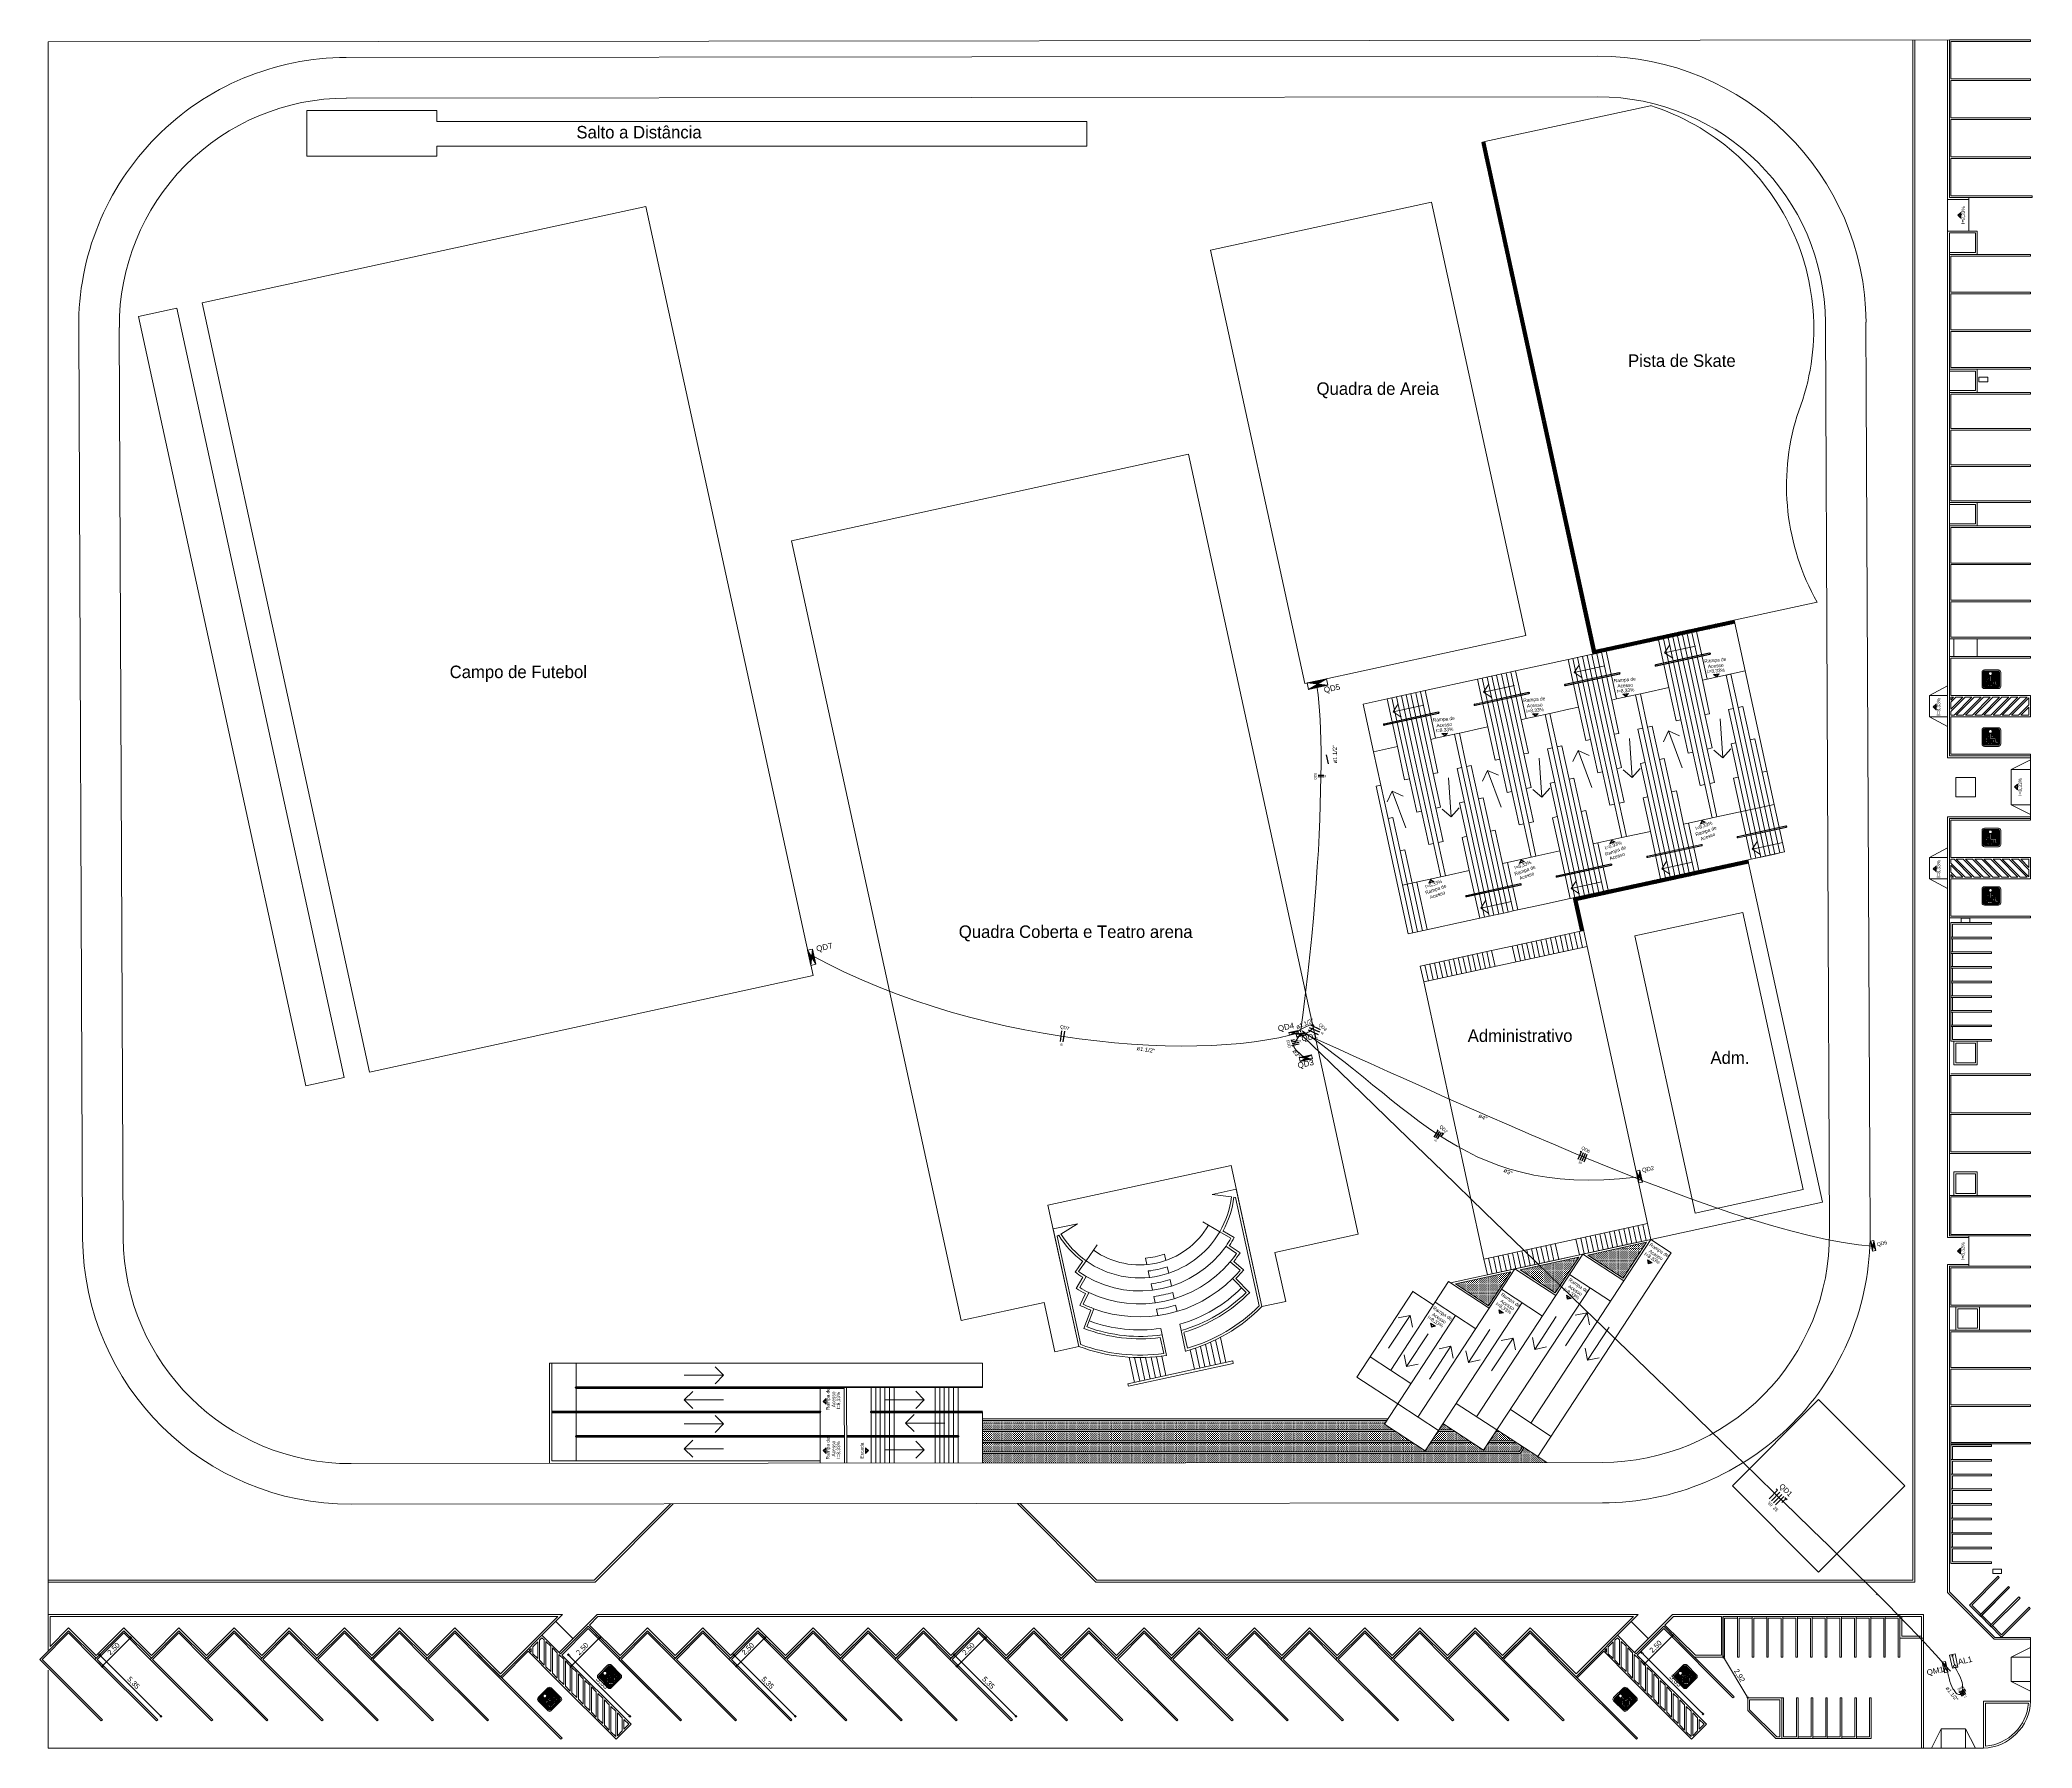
# Model space of a CAD drawing. Header units: millimetres. Extents: x -395 to 1008, y 9 to 692.
# Drawn here: x -394.8 to -272.2, y 9.3 to 114.4 of the extents above; entities that cross this region are included whole.
import ezdxf

# ---------------------------------------------------------------- set-up
doc = ezdxf.new("R2010")
doc.units = ezdxf.units.MM
doc.header["$LTSCALE"] = 0.1
doc.header["$MEASUREMENT"] = 0
doc.layers.get('0').update_dxf_attribs({"color": 5})
for name, color, linetype, lineweight in [('.10 ultra fina', 240, 'Continuous', 5), ('.15', 150, 'Continuous', 15), ('.20', 130, 'Continuous', 5), ('.25', 70, 'Continuous', 5), ('.40 Interno parede', 27, 'Continuous', 5)]:
    doc.layers.add(name, color=color, linetype=linetype, lineweight=lineweight)
doc.styles.add('Arial', font='arial.ttf')
doc.styles.add('Texto Wilian', font='himalaya.ttf')

# ---------------------------------------------------------------- blocks, each defined once
blk = doc.blocks.new('etwew')
at = {"layer": '.10 ultra fina', "lineweight": 5}
h = blk.add_hatch(color=240, dxfattribs=at)
h.dxf.hatch_style = 1
h.paths.add_polyline_path([(416.63, 163.51), (416.63, 163.85), (416.46, 163.68)])
h.paths.add_polyline_path([(416.6, 163.57), (416.49, 163.68), (416.6, 163.79)], flags=16)
h = blk.add_hatch(color=240, dxfattribs=at)
h.dxf.hatch_style = 1
h.paths.add_polyline_path([(401.41, 135.43), (401.76, 135.46), (401.6, 135.27)])
h.paths.add_polyline_path([(401.48, 135.4), (401.6, 135.31), (401.69, 135.42)], flags=16)
h = blk.add_hatch(color=240, dxfattribs=at)
h.dxf.hatch_style = 1
h.paths.add_polyline_path([(419.02, 135.55, 0.414214), (418.95, 135.63), (418.09, 135.63, 0.414214), (418.02, 135.55), (418.02, 134.7, 0.414214), (418.09, 134.63), (418.95, 134.63, 0.414214), (419.02, 134.7)])
h.paths.add_polyline_path([(418.83, 134.98), (418.83, 134.85), (418.92, 134.85, -1), (418.91, 134.78), (418.76, 134.78), (418.76, 134.98, 0.290137), (418.76, 134.99), (418.47, 134.99, -0.358913), (418.43, 135.03), (418.43, 135.34, -0.241455), (418.5, 135.34), (418.5, 135.2), (418.63, 135.2, -0.485227), (418.63, 135.13), (418.5, 135.13), (418.5, 135.06), (418.76, 135.06, -0.414214)], flags=16)
h.paths.add_polyline_path([(418.35, 135.48, -1), (418.57, 135.48, -1)], flags=16)
h.paths.add_polyline_path([(418.69, 134.96, -2.149116), (418.35, 135.19, -0.384166), (418.37, 135.13, 2.200852), (418.62, 134.96, -0.25666)], flags=16)
h = blk.add_hatch(color=240, dxfattribs=at)
h.dxf.hatch_style = 1
h.paths.add_polyline_path([(395.84, 134.21), (396.19, 134.25), (396.03, 134.06)])
h.paths.add_polyline_path([(395.91, 134.19), (396.03, 134.1), (396.12, 134.21)], flags=16)
h = blk.add_hatch(color=240, dxfattribs=at)
h.dxf.hatch_style = 1
h.paths.add_polyline_path([(390.27, 133), (390.62, 133.03), (390.46, 132.85)])
h.paths.add_polyline_path([(390.34, 132.98), (390.46, 132.89), (390.55, 133)], flags=16)
h = blk.add_hatch(color=240, dxfattribs=at)
h.dxf.hatch_style = 1
h.paths.add_polyline_path([(415.11, 133.25), (415.11, 133.6), (414.93, 133.43)])
h.paths.add_polyline_path([(415.08, 133.32), (414.97, 133.43), (415.08, 133.53)], flags=16)
h = blk.add_hatch(color=240, dxfattribs=at)
h.dxf.hatch_style = 1
h.paths.add_polyline_path([(384.7, 131.79), (385.05, 131.82), (384.89, 131.64)])
h.paths.add_polyline_path([(384.77, 131.77), (384.89, 131.67), (384.99, 131.79)], flags=16)
h = blk.add_hatch(color=240, dxfattribs=at)
h.dxf.hatch_style = 1
h.paths.add_polyline_path([(419.02, 132, 0.414214), (418.95, 132.07), (418.09, 132.07, 0.414214), (418.02, 132), (418.02, 131.15, 0.414214), (418.09, 131.07), (418.95, 131.07, 0.414214), (419.02, 131.15)])
h.paths.add_polyline_path([(418.83, 131.43), (418.83, 131.29), (418.92, 131.29, -1), (418.91, 131.22), (418.76, 131.22), (418.76, 131.42, 0.290137), (418.76, 131.43), (418.47, 131.43, -0.358913), (418.43, 131.48), (418.43, 131.79, -0.241455), (418.5, 131.79), (418.5, 131.64), (418.63, 131.64, -0.485227), (418.63, 131.57), (418.5, 131.57), (418.5, 131.5), (418.76, 131.5, -0.414214)], flags=16)
h.paths.add_polyline_path([(418.35, 131.92, -1), (418.57, 131.92, -1)], flags=16)
h.paths.add_polyline_path([(418.69, 131.41, -2.149116), (418.35, 131.64, -0.384166), (418.37, 131.57, 2.200852), (418.62, 131.41, -0.25666)], flags=16)
h = blk.add_hatch(color=240, dxfattribs=at)
h.dxf.hatch_style = 1
h.paths.add_polyline_path([(420.13, 128.33), (420.13, 128.67), (419.95, 128.5)])
h.paths.add_polyline_path([(420.1, 128.4), (419.99, 128.5), (420.1, 128.61)], flags=16)
h = blk.add_hatch(color=240, dxfattribs=at)
h.dxf.hatch_style = 1
h.paths.add_polyline_path([(400.6, 126.21), (400.93, 126.33), (400.71, 126.43)])
h.paths.add_polyline_path([(400.65, 126.26), (400.72, 126.4), (400.86, 126.33)], flags=16)
h = blk.add_hatch(color=240, dxfattribs=at)
h.dxf.hatch_style = 1
h.paths.add_polyline_path([(395.03, 125), (395.36, 125.12), (395.14, 125.22)])
h.paths.add_polyline_path([(395.08, 125.05), (395.15, 125.19), (395.29, 125.12)], flags=16)
h = blk.add_hatch(color=240, dxfattribs=at)
h.dxf.hatch_style = 1
h.paths.add_polyline_path([(419.02, 125.82, 0.414214), (418.95, 125.89), (418.09, 125.89, 0.414214), (418.02, 125.82), (418.02, 124.97, 0.414214), (418.09, 124.89), (418.95, 124.89, 0.414214), (419.02, 124.97)])
h.paths.add_polyline_path([(418.83, 125.25), (418.83, 125.11), (418.92, 125.11, -1), (418.91, 125.04), (418.76, 125.04), (418.76, 125.24, 0.290137), (418.76, 125.25), (418.47, 125.25, -0.358913), (418.43, 125.3), (418.43, 125.61, -0.241455), (418.5, 125.61), (418.5, 125.46), (418.63, 125.46, -0.485227), (418.63, 125.39), (418.5, 125.39), (418.5, 125.32), (418.76, 125.32, -0.414214)], flags=16)
h.paths.add_polyline_path([(418.35, 125.74, -1), (418.57, 125.74, -1)], flags=16)
h.paths.add_polyline_path([(418.69, 125.23, -2.149116), (418.35, 125.46, -0.384166), (418.37, 125.39, 2.200852), (418.62, 125.23, -0.25666)], flags=16)
h = blk.add_hatch(color=240, dxfattribs=at)
h.dxf.hatch_style = 1
h.paths.add_polyline_path([(389.46, 123.79), (389.79, 123.91), (389.57, 124.01)])
h.paths.add_polyline_path([(389.52, 123.84), (389.58, 123.97), (389.72, 123.91)], flags=16)
h = blk.add_hatch(color=240, dxfattribs=at)
h.dxf.hatch_style = 1
h.paths.add_polyline_path([(383.89, 122.58), (384.22, 122.69), (384, 122.8)])
h.paths.add_polyline_path([(383.95, 122.63), (384.01, 122.76), (384.15, 122.7)], flags=16)
h = blk.add_hatch(color=240, dxfattribs=at)
h.dxf.hatch_style = 1
h.paths.add_polyline_path([(415.11, 123.29), (415.11, 123.63), (414.93, 123.46)])
h.paths.add_polyline_path([(415.08, 123.35), (414.97, 123.46), (415.08, 123.56)], flags=16)
h = blk.add_hatch(color=240, dxfattribs=at)
h.dxf.hatch_style = 1
h.paths.add_polyline_path([(419.02, 122.22, 0.414214), (418.95, 122.29), (418.09, 122.29, 0.414214), (418.02, 122.22), (418.02, 121.37, 0.414214), (418.09, 121.29), (418.95, 121.29, 0.414214), (419.02, 121.37)])
h.paths.add_polyline_path([(418.83, 121.65), (418.83, 121.51), (418.92, 121.51, -1), (418.91, 121.44), (418.76, 121.44), (418.76, 121.64, 0.290137), (418.76, 121.65), (418.47, 121.65, -0.358913), (418.43, 121.7), (418.43, 122.01, -0.241455), (418.5, 122.01), (418.5, 121.86), (418.63, 121.86, -0.485227), (418.63, 121.79), (418.5, 121.79), (418.5, 121.72), (418.76, 121.72, -0.414214)], flags=16)
h.paths.add_polyline_path([(418.35, 122.14, -1), (418.57, 122.14, -1)], flags=16)
h.paths.add_polyline_path([(418.69, 121.63, -2.149116), (418.35, 121.86, -0.384166), (418.37, 121.79, 2.200852), (418.62, 121.63, -0.25666)], flags=16)
h = blk.add_hatch(color=240, dxfattribs=at)
h.dxf.hatch_style = 1
h.paths.add_polyline_path([(397.64, 99.21), (397.35, 99.4), (397.4, 99.16)])
h.paths.add_polyline_path([(397.56, 99.22), (397.42, 99.19), (397.39, 99.34)], flags=16)
h = blk.add_hatch(color=240, dxfattribs=at)
h.dxf.hatch_style = 1
h.paths.add_polyline_path([(416.61, 99.77), (416.61, 100.11), (416.43, 99.94)])
h.paths.add_polyline_path([(416.58, 99.83), (416.47, 99.94), (416.58, 100.05)], flags=16)
h = blk.add_hatch(color=240, dxfattribs=at)
h.dxf.hatch_style = 1
h.paths.add_polyline_path([(392.66, 97.03), (392.37, 97.22), (392.42, 96.98)])
h.paths.add_polyline_path([(392.59, 97.05), (392.45, 97.02), (392.41, 97.16)], flags=16)
h = blk.add_hatch(color=240, dxfattribs=at)
h.dxf.hatch_style = 1
h.paths.add_polyline_path([(388.49, 96.14), (388.2, 96.33), (388.25, 96.09)])
h.paths.add_polyline_path([(388.42, 96.15), (388.27, 96.12), (388.24, 96.27)], flags=16)
h = blk.add_hatch(color=240, dxfattribs=at)
h.dxf.hatch_style = 1
h.paths.add_polyline_path([(384.3, 95.31), (384.01, 95.5), (384.06, 95.26)])
h.paths.add_polyline_path([(384.23, 95.33), (384.08, 95.3), (384.05, 95.44)], flags=16)
h = blk.add_hatch(color=240, dxfattribs=at)
h.dxf.hatch_style = 1
h.paths.add_polyline_path([(346.8, 90.87), (346.8, 90.52), (346.63, 90.69)])
h.paths.add_polyline_path([(346.78, 90.8), (346.67, 90.69), (346.78, 90.59)], flags=16)
h = blk.add_hatch(color=240, dxfattribs=at)
h.dxf.hatch_style = 1
h.paths.add_polyline_path([(346.8, 87.83), (346.8, 87.48), (346.63, 87.66)])
h.paths.add_polyline_path([(346.78, 87.76), (346.67, 87.66), (346.78, 87.55)], flags=16)
h = blk.add_hatch(color=240, dxfattribs=at)
h.dxf.hatch_style = 1
h.paths.add_polyline_path([(349.24, 87.83), (349.24, 87.48), (349.41, 87.66)])
h.paths.add_polyline_path([(349.26, 87.76), (349.37, 87.66), (349.26, 87.55)], flags=16)
h = blk.add_hatch(color=240, dxfattribs=at)
h.dxf.hatch_style = 1
h.paths.add_polyline_path([(333.53, 74.42, 0.414214), (333.43, 74.42), (332.83, 73.81, 0.414214), (332.83, 73.71), (333.43, 73.11, 0.414214), (333.53, 73.11), (334.14, 73.71, 0.414214), (334.14, 73.81)])
h.paths.add_polyline_path([(333.81, 73.88), (333.9, 73.79), (333.96, 73.85, -1), (334, 73.79), (333.9, 73.69), (333.76, 73.83, 0.290137), (333.75, 73.83), (333.54, 73.63, -0.358913), (333.48, 73.63), (333.27, 73.85, -0.241455), (333.31, 73.9), (333.42, 73.8), (333.51, 73.89, -0.485227), (333.56, 73.84), (333.47, 73.75), (333.52, 73.7), (333.7, 73.88, -0.414214)], flags=16)
h.paths.add_polyline_path([(333.11, 73.89, -1), (333.27, 74.04, -1)], flags=16)
h.paths.add_polyline_path([(333.71, 73.76, -2.149116), (333.31, 73.69, -0.384166), (333.37, 73.65, 2.200852), (333.67, 73.71, -0.25666)], flags=16)
h = blk.add_hatch(color=240, dxfattribs=at)
h.dxf.hatch_style = 1
h.paths.add_polyline_path([(399.72, 74.42, 0.414214), (399.61, 74.42), (399.01, 73.81, 0.414214), (399.01, 73.71), (399.61, 73.11, 0.414214), (399.72, 73.11), (400.32, 73.71, 0.414214), (400.32, 73.81)])
h.paths.add_polyline_path([(399.99, 73.88), (400.08, 73.79), (400.15, 73.85, -1), (400.19, 73.79), (400.08, 73.69), (399.95, 73.83, 0.290137), (399.93, 73.83), (399.73, 73.63, -0.358913), (399.67, 73.63), (399.45, 73.85, -0.241455), (399.5, 73.9), (399.6, 73.8), (399.7, 73.89, -0.485227), (399.75, 73.84), (399.65, 73.75), (399.7, 73.7), (399.89, 73.88, -0.414214)], flags=16)
h.paths.add_polyline_path([(399.3, 73.89, -1), (399.46, 74.04, -1)], flags=16)
h.paths.add_polyline_path([(399.9, 73.76, -2.149116), (399.5, 73.69, -0.384166), (399.56, 73.65, 2.200852), (399.85, 73.71, -0.25666)], flags=16)
h = blk.add_hatch(color=240, dxfattribs=at)
h.dxf.hatch_style = 1
h.paths.add_polyline_path([(329.84, 73.02, 0.414214), (329.74, 73.02), (329.13, 72.41, 0.414214), (329.13, 72.31), (329.74, 71.71, 0.414214), (329.84, 71.71), (330.44, 72.31, 0.414214), (330.44, 72.41)])
h.paths.add_polyline_path([(330.11, 72.48), (330.21, 72.39), (330.27, 72.45, -1), (330.31, 72.39), (330.21, 72.29), (330.07, 72.43, 0.290137), (330.05, 72.43), (329.85, 72.23, -0.358913), (329.79, 72.23), (329.57, 72.45, -0.241455), (329.62, 72.5), (329.73, 72.4), (329.82, 72.49, -0.485227), (329.87, 72.44), (329.78, 72.35), (329.83, 72.3), (330.01, 72.48, -0.414214)], flags=16)
h.paths.add_polyline_path([(329.42, 72.49, -1), (329.58, 72.64, -1)], flags=16)
h.paths.add_polyline_path([(330.02, 72.36, -2.149116), (329.62, 72.29, -0.384166), (329.68, 72.25, 2.200852), (329.97, 72.31, -0.25666)], flags=16)
h = blk.add_hatch(color=240, dxfattribs=at)
h.dxf.hatch_style = 1
h.paths.add_polyline_path([(396.03, 73.02, 0.414214), (395.92, 73.02), (395.32, 72.41, 0.414214), (395.32, 72.31), (395.92, 71.71, 0.414214), (396.03, 71.71), (396.63, 72.31, 0.414214), (396.63, 72.41)])
h.paths.add_polyline_path([(396.3, 72.48), (396.39, 72.39), (396.46, 72.45, -1), (396.5, 72.39), (396.39, 72.29), (396.25, 72.43, 0.290137), (396.24, 72.43), (396.04, 72.23, -0.358913), (395.98, 72.23), (395.76, 72.45, -0.241455), (395.81, 72.5), (395.91, 72.4), (396, 72.49, -0.485227), (396.05, 72.44), (395.96, 72.35), (396.01, 72.3), (396.2, 72.48, -0.414214)], flags=16)
h.paths.add_polyline_path([(395.61, 72.49, -1), (395.76, 72.64, -1)], flags=16)
h.paths.add_polyline_path([(396.21, 72.36, -2.149116), (395.8, 72.29, -0.384166), (395.87, 72.25, 2.200852), (396.16, 72.31, -0.25666)], flags=16)
at = {"layer": '.10 ultra fina', "color": 240, "lineweight": 5}
for p, q in [((420.93, 174.47), (298.93, 174.36)), ((298.93, 174.36), (298.93, 77.57)), ((413.69, 79.69), (413.69, 174.47)), ((413.81, 79.57), (413.81, 174.47)), ((415.81, 164.65), (415.81, 174.47)), ((415.93, 164.77), (415.93, 174.47)), ((415.93, 174.47), (420.93, 174.47)), ((420.93, 174.37), (416.03, 174.37)), ((416.03, 174.37), (416.03, 172.07)), ((420.93, 174.47), (420.93, 174.37)), ((394.27, 173.47), (317.27, 173.39)), ((416.03, 172.07), (420.93, 172.07)), ((420.93, 171.97), (416.03, 171.97)), ((416.03, 171.97), (416.03, 169.67)), ((420.93, 172.07), (420.93, 171.97)), ((394.28, 170.97), (317.28, 170.89)), ((322.85, 170.12), (314.85, 170.12)), ((314.85, 170.12), (314.85, 167.32)), ((322.85, 169.46), (322.85, 170.12)), ((362.85, 169.46), (322.85, 169.46)), ((362.85, 167.94), (362.85, 169.46)), ((387.34, 168.21), (397.54, 170.42)), ((416.03, 169.67), (420.93, 169.67)), ((420.93, 169.57), (416.03, 169.57)), ((416.03, 169.57), (416.03, 167.27)), ((420.93, 169.67), (420.93, 169.57)), ((387.15, 168.16), (387.34, 168.21)), ((387.15, 168.14), (387.18, 168.17)), ((393.99, 136.67), (387.15, 168.16)), ((387.16, 168.11), (387.23, 168.18)), ((387.17, 168.04), (387.34, 168.2)), ((387.18, 168.01), (387.35, 168.18)), ((387.19, 167.94), (387.36, 168.11)), ((387.2, 167.91), (387.37, 168.08)), ((387.22, 167.84), (387.38, 168.01)), ((387.22, 167.81), (387.39, 167.98)), ((394.15, 136.91), (387.34, 168.21)), ((314.85, 167.32), (322.85, 167.32)), ((322.85, 167.32), (322.85, 167.94)), ((322.85, 167.94), (362.85, 167.94)), ((387.24, 167.74), (387.41, 167.91)), ((387.25, 167.71), (387.41, 167.88)), ((387.26, 167.64), (387.43, 167.81)), ((387.27, 167.61), (387.44, 167.78)), ((387.28, 167.54), (387.45, 167.71)), ((387.29, 167.51), (387.46, 167.68)), ((387.3, 167.44), (387.47, 167.61)), ((387.31, 167.41), (387.48, 167.58)), ((387.32, 167.34), (387.49, 167.51)), ((387.33, 167.31), (387.5, 167.48)), ((387.35, 167.24), (387.51, 167.41)), ((387.35, 167.21), (387.52, 167.38)), ((387.37, 167.14), (387.54, 167.31)), ((387.38, 167.11), (387.54, 167.28)), ((387.39, 167.05), (387.56, 167.21)), ((387.4, 167.01), (387.57, 167.18)), ((387.41, 166.95), (387.58, 167.11)), ((387.42, 166.91), (387.59, 167.08)), ((387.43, 166.85), (387.6, 167.01)), ((387.44, 166.81), (387.61, 166.98)), ((387.45, 166.75), (387.62, 166.91)), ((387.46, 166.71), (387.63, 166.88)), ((387.48, 166.65), (387.64, 166.82)), ((387.48, 166.61), (387.65, 166.78)), ((416.03, 167.27), (420.93, 167.27)), ((420.93, 167.17), (416.03, 167.17)), ((416.03, 167.17), (416.03, 164.87)), ((420.93, 167.27), (420.93, 167.17)), ((387.5, 166.55), (387.67, 166.72)), ((387.51, 166.51), (387.67, 166.68)), ((387.52, 166.45), (387.69, 166.62)), ((387.53, 166.41), (387.7, 166.58)), ((387.54, 166.35), (387.71, 166.52)), ((387.55, 166.32), (387.72, 166.48)), ((387.56, 166.25), (387.73, 166.42)), ((387.57, 166.22), (387.74, 166.38)), ((387.58, 166.15), (387.75, 166.32)), ((387.59, 166.12), (387.76, 166.28)), ((387.61, 166.05), (387.77, 166.22)), ((387.61, 166.02), (387.78, 166.18)), ((387.63, 165.95), (387.8, 166.12)), ((387.64, 165.92), (387.8, 166.08)), ((387.65, 165.85), (387.82, 166.02)), ((387.66, 165.82), (387.82, 165.99)), ((387.67, 165.75), (387.84, 165.92)), ((387.68, 165.72), (387.85, 165.89)), ((387.69, 165.65), (387.86, 165.82)), ((387.7, 165.62), (387.87, 165.79)), ((387.71, 165.55), (387.88, 165.72)), ((387.72, 165.52), (387.89, 165.69)), ((387.74, 165.45), (387.9, 165.62)), ((387.74, 165.42), (387.91, 165.59)), ((387.76, 165.35), (387.93, 165.52)), ((370.47, 161.54), (384.06, 164.49)), ((384.06, 164.49), (389.86, 137.82)), ((387.77, 165.32), (387.93, 165.49)), ((387.78, 165.25), (387.95, 165.42)), ((387.79, 165.22), (387.95, 165.39)), ((387.8, 165.15), (387.97, 165.32)), ((387.81, 165.12), (387.98, 165.29)), ((387.82, 165.05), (387.99, 165.22)), ((387.83, 165.02), (388, 165.19)), ((387.84, 164.95), (388.01, 165.12)), ((387.85, 164.92), (388.02, 165.09)), ((387.87, 164.85), (388.03, 165.02)), ((387.87, 164.82), (388.04, 164.99)), ((387.89, 164.76), (388.06, 164.92)), ((387.9, 164.72), (388.06, 164.89)), ((387.91, 164.66), (388.08, 164.82)), ((387.92, 164.62), (388.08, 164.79)), ((387.93, 164.56), (388.1, 164.72)), ((387.94, 164.52), (388.11, 164.69)), ((387.95, 164.46), (388.12, 164.62)), ((387.96, 164.42), (388.13, 164.59)), ((387.97, 164.36), (388.14, 164.52)), ((387.98, 164.32), (388.15, 164.49)), ((388, 164.26), (388.16, 164.43)), ((388, 164.22), (388.17, 164.39)), ((388.02, 164.16), (388.19, 164.33)), ((417.13, 164.65), (415.81, 164.65)), ((415.81, 162.71), (415.81, 164.65)), ((421.03, 164.77), (415.93, 164.77)), ((417.13, 164.77), (415.93, 164.77)), ((416.03, 164.87), (421.03, 164.87)), ((416.03, 164.87), (420.93, 164.87)), ((417.13, 164.65), (417.13, 164.77)), ((417.13, 164.65), (417.13, 162.71)), ((421.03, 164.87), (421.03, 164.77)), ((308.41, 158.3), (335.71, 164.23)), ((335.71, 164.23), (346, 116.9)), ((388.02, 164.12), (388.19, 164.29)), ((388.04, 164.06), (388.21, 164.23)), ((388.05, 164.02), (388.21, 164.19)), ((388.06, 163.96), (388.23, 164.13)), ((388.07, 163.93), (388.24, 164.09)), ((388.08, 163.86), (388.25, 164.03)), ((388.09, 163.83), (388.26, 163.99)), ((388.1, 163.76), (388.27, 163.93)), ((388.11, 163.73), (388.28, 163.89)), ((388.13, 163.66), (388.29, 163.83)), ((388.13, 163.63), (388.3, 163.79)), ((388.15, 163.56), (388.32, 163.73)), ((388.15, 163.53), (388.32, 163.69)), ((388.17, 163.46), (388.34, 163.63)), ((388.18, 163.43), (388.34, 163.6)), ((388.19, 163.36), (388.36, 163.53)), ((388.2, 163.33), (388.37, 163.5)), ((388.21, 163.26), (388.38, 163.43)), ((388.22, 163.23), (388.39, 163.4)), ((388.23, 163.16), (388.4, 163.33)), ((388.24, 163.13), (388.41, 163.3)), ((388.26, 163.06), (388.42, 163.23)), ((388.26, 163.03), (388.43, 163.2)), ((388.28, 162.96), (388.45, 163.13)), ((388.28, 162.93), (388.45, 163.1)), ((416.63, 163.85), (416.46, 163.68)), ((416.46, 163.68), (416.63, 163.51)), ((416.6, 163.79), (416.49, 163.68)), ((416.49, 163.68), (416.6, 163.57)), ((416.6, 163.57), (416.6, 163.79)), ((416.63, 163.51), (416.63, 163.85)), ((388.3, 162.86), (388.47, 163.03)), ((388.31, 162.83), (388.47, 163)), ((388.32, 162.76), (388.49, 162.93)), ((388.33, 162.73), (388.5, 162.9)), ((388.34, 162.66), (388.51, 162.83)), ((388.35, 162.63), (388.52, 162.8)), ((388.36, 162.56), (388.53, 162.73)), ((388.37, 162.53), (388.54, 162.7)), ((388.39, 162.46), (388.55, 162.63)), ((388.39, 162.43), (388.56, 162.6)), ((388.41, 162.37), (388.58, 162.53)), ((388.41, 162.33), (388.58, 162.5)), ((388.43, 162.27), (388.6, 162.43)), ((388.44, 162.23), (388.6, 162.4)), ((388.45, 162.17), (388.62, 162.33)), ((388.46, 162.13), (388.63, 162.3)), ((388.47, 162.07), (388.64, 162.23)), ((388.48, 162.03), (388.65, 162.2)), ((388.49, 161.97), (388.66, 162.13)), ((388.5, 161.93), (388.67, 162.1)), ((388.52, 161.87), (388.68, 162.04)), ((388.52, 161.83), (388.69, 162)), ((388.54, 161.77), (388.71, 161.94)), ((388.54, 161.73), (388.71, 161.9)), ((415.81, 130.3), (415.81, 162.71)), ((415.81, 162.71), (417.65, 162.71)), ((415.93, 130.42), (415.93, 162.59)), ((415.93, 162.59), (417.53, 162.59)), ((415.93, 161.39), (415.93, 162.59)), ((415.93, 161.27), (415.93, 162.59)), ((416.33, 162.59), (415.93, 162.59)), ((417.53, 162.59), (417.53, 161.39)), ((417.65, 162.71), (417.65, 161.27)), ((376.27, 134.86), (370.47, 161.54)), ((388.56, 161.67), (388.73, 161.84)), ((388.57, 161.63), (388.73, 161.8)), ((388.58, 161.57), (388.75, 161.74)), ((388.59, 161.54), (388.76, 161.7)), ((388.6, 161.47), (388.77, 161.64)), ((388.61, 161.44), (388.78, 161.6)), ((388.62, 161.37), (388.79, 161.54)), ((388.63, 161.34), (388.8, 161.5)), ((388.65, 161.27), (388.81, 161.44)), ((388.65, 161.24), (388.82, 161.4)), ((388.67, 161.17), (388.84, 161.34)), ((388.67, 161.14), (388.84, 161.31)), ((388.69, 161.07), (388.86, 161.24)), ((388.7, 161.04), (388.86, 161.21)), ((388.71, 160.97), (388.88, 161.14)), ((388.72, 160.94), (388.89, 161.11)), ((388.73, 160.87), (388.9, 161.04)), ((388.74, 160.84), (388.91, 161.01)), ((388.75, 160.77), (388.92, 160.94)), ((388.76, 160.74), (388.93, 160.91)), ((388.78, 160.67), (388.94, 160.84)), ((388.78, 160.64), (388.95, 160.81)), ((388.8, 160.57), (388.97, 160.74)), ((388.8, 160.54), (388.97, 160.71)), ((388.82, 160.47), (388.99, 160.64)), ((417.53, 161.39), (415.93, 161.39)), ((417.65, 161.27), (415.93, 161.27)), ((415.93, 161.27), (420.93, 161.27)), ((416.03, 161.17), (416.03, 158.95)), ((420.93, 161.17), (416.03, 161.17)), ((420.93, 161.27), (420.93, 161.17)), ((388.83, 160.44), (388.99, 160.61)), ((388.84, 160.37), (389.01, 160.54)), ((388.85, 160.34), (389.02, 160.51)), ((388.86, 160.27), (389.03, 160.44)), ((388.87, 160.24), (389.04, 160.41)), ((388.88, 160.17), (389.05, 160.34)), ((388.89, 160.14), (389.06, 160.31)), ((388.91, 160.07), (389.07, 160.24)), ((388.91, 160.04), (389.08, 160.21)), ((388.93, 159.98), (389.1, 160.14)), ((388.93, 159.94), (389.1, 160.11)), ((388.95, 159.88), (389.12, 160.04)), ((388.96, 159.84), (389.12, 160.01)), ((388.97, 159.78), (389.14, 159.94)), ((388.98, 159.74), (389.15, 159.91)), ((388.99, 159.68), (389.16, 159.84)), ((389, 159.64), (389.17, 159.81)), ((389.01, 159.58), (389.18, 159.74)), ((389.02, 159.54), (389.19, 159.71)), ((389.04, 159.48), (389.2, 159.65)), ((389.04, 159.44), (389.21, 159.61)), ((389.06, 159.38), (389.23, 159.55)), ((389.06, 159.34), (389.23, 159.51)), ((389.08, 159.28), (389.25, 159.45)), ((389.09, 159.24), (389.25, 159.41)), ((318.7, 110.96), (308.41, 158.3)), ((389.1, 159.18), (389.27, 159.35)), ((389.11, 159.15), (389.28, 159.31)), ((389.12, 159.08), (389.29, 159.25)), ((389.13, 159.05), (389.3, 159.21)), ((389.14, 158.98), (389.31, 159.15)), ((389.15, 158.95), (389.32, 159.11)), ((389.17, 158.88), (389.33, 159.05)), ((389.17, 158.85), (389.34, 159.01)), ((389.19, 158.78), (389.36, 158.95)), ((389.19, 158.75), (389.36, 158.92)), ((389.21, 158.68), (389.38, 158.85)), ((389.22, 158.65), (389.38, 158.82)), ((389.23, 158.58), (389.4, 158.75)), ((389.24, 158.55), (389.41, 158.72)), ((389.25, 158.48), (389.42, 158.65)), ((389.26, 158.45), (389.43, 158.62)), ((389.27, 158.38), (389.44, 158.55)), ((389.28, 158.35), (389.45, 158.52)), ((389.3, 158.28), (389.46, 158.45)), ((389.3, 158.25), (389.47, 158.42)), ((389.32, 158.18), (389.49, 158.35)), ((389.32, 158.15), (389.49, 158.32)), ((389.34, 158.08), (389.51, 158.25)), ((389.35, 158.05), (389.51, 158.22)), ((416.03, 158.95), (420.93, 158.95)), ((420.93, 158.85), (416.03, 158.85)), ((416.03, 158.85), (416.03, 156.63)), ((420.93, 158.95), (420.93, 158.85)), ((304.5, 157.45), (306.85, 157.96)), ((314.79, 110.11), (304.5, 157.45)), ((306.85, 157.96), (317.14, 110.62)), ((389.36, 157.98), (389.53, 158.15)), ((389.37, 157.95), (389.54, 158.12)), ((389.38, 157.88), (389.55, 158.05)), ((389.39, 157.85), (389.56, 158.02)), ((389.4, 157.78), (389.57, 157.95)), ((389.41, 157.75), (389.58, 157.92)), ((389.43, 157.68), (389.59, 157.85)), ((389.43, 157.65), (389.6, 157.82)), ((389.45, 157.59), (389.61, 157.75)), ((389.45, 157.55), (389.62, 157.72)), ((389.47, 157.49), (389.64, 157.65)), ((389.48, 157.45), (389.64, 157.62)), ((389.49, 157.39), (389.66, 157.55)), ((389.5, 157.35), (389.67, 157.52)), ((389.51, 157.29), (389.68, 157.45)), ((389.52, 157.25), (389.69, 157.42)), ((389.53, 157.19), (389.7, 157.36)), ((389.54, 157.15), (389.71, 157.32)), ((389.56, 157.09), (389.72, 157.26)), ((389.56, 157.05), (389.73, 157.22)), ((389.58, 156.99), (389.74, 157.16)), ((389.58, 156.95), (389.75, 157.12)), ((389.6, 156.89), (389.77, 157.06)), ((389.61, 156.85), (389.77, 157.02)), ((389.62, 156.79), (389.79, 156.96)), ((408.55, 101.06), (408.3, 157.09)), ((411.05, 101.08), (410.8, 157.11)), ((300.81, 156.75), (301.05, 100.72)), ((303.31, 156.77), (303.55, 100.74)), ((389.63, 156.76), (389.8, 156.92)), ((389.64, 156.69), (389.81, 156.86)), ((389.65, 156.66), (389.82, 156.82)), ((389.66, 156.59), (389.83, 156.76)), ((389.67, 156.56), (389.84, 156.72)), ((389.69, 156.49), (389.85, 156.66)), ((389.69, 156.46), (389.86, 156.62)), ((389.71, 156.39), (389.87, 156.56)), ((389.71, 156.36), (389.88, 156.53)), ((389.73, 156.29), (389.9, 156.46)), ((389.74, 156.26), (389.9, 156.43)), ((389.75, 156.19), (389.92, 156.36)), ((389.76, 156.16), (389.93, 156.33)), ((389.77, 156.09), (389.94, 156.26)), ((389.78, 156.06), (389.95, 156.23)), ((389.79, 155.99), (389.96, 156.16)), ((389.8, 155.96), (389.97, 156.13)), ((389.81, 155.89), (389.98, 156.06)), ((389.82, 155.86), (389.99, 156.03)), ((389.84, 155.79), (390, 155.96)), ((389.84, 155.76), (390.01, 155.93)), ((389.86, 155.69), (390.03, 155.86)), ((389.87, 155.66), (390.03, 155.83)), ((389.88, 155.59), (390.05, 155.76)), ((389.89, 155.56), (390.06, 155.73)), ((416.03, 156.63), (420.93, 156.63)), ((420.93, 156.53), (416.03, 156.53)), ((416.03, 156.53), (416.03, 154.31)), ((420.93, 156.63), (420.93, 156.53)), ((389.9, 155.49), (390.07, 155.66)), ((389.91, 155.46), (390.08, 155.63)), ((389.92, 155.39), (390.09, 155.56)), ((389.93, 155.36), (390.1, 155.53)), ((389.94, 155.29), (390.11, 155.46)), ((389.95, 155.26), (390.12, 155.43)), ((389.97, 155.2), (390.13, 155.36)), ((389.97, 155.16), (390.14, 155.33)), ((389.99, 155.1), (390.16, 155.26)), ((390, 155.06), (390.16, 155.23)), ((390.01, 155), (390.18, 155.16)), ((390.02, 154.96), (390.19, 155.13)), ((390.03, 154.9), (390.2, 155.06)), ((390.04, 154.86), (390.21, 155.03)), ((390.05, 154.8), (390.22, 154.97)), ((390.06, 154.76), (390.23, 154.93)), ((390.07, 154.7), (390.24, 154.87)), ((390.08, 154.66), (390.25, 154.83)), ((390.1, 154.6), (390.26, 154.77)), ((390.1, 154.56), (390.27, 154.73)), ((390.12, 154.5), (390.29, 154.67)), ((390.13, 154.47), (390.29, 154.63)), ((390.14, 154.4), (390.31, 154.57)), ((390.15, 154.37), (390.32, 154.53)), ((390.16, 154.3), (390.33, 154.47)), ((390.17, 154.27), (390.34, 154.43)), ((390.18, 154.2), (390.35, 154.37)), ((390.19, 154.17), (390.36, 154.33)), ((390.2, 154.1), (390.37, 154.27)), ((390.21, 154.07), (390.38, 154.23)), ((390.23, 154), (390.39, 154.17)), ((390.23, 153.97), (390.4, 154.14)), ((390.25, 153.9), (390.42, 154.07)), ((390.26, 153.87), (390.42, 154.04)), ((390.27, 153.8), (390.44, 153.97)), ((390.28, 153.77), (390.45, 153.94)), ((390.29, 153.7), (390.46, 153.87)), ((390.3, 153.67), (390.47, 153.84)), ((390.31, 153.6), (390.48, 153.77)), ((390.32, 153.57), (390.49, 153.74)), ((390.33, 153.5), (390.5, 153.67)), ((390.34, 153.47), (390.51, 153.64)), ((390.36, 153.4), (390.52, 153.57)), ((390.36, 153.37), (390.53, 153.54)), ((390.38, 153.3), (390.55, 153.47)), ((390.39, 153.27), (390.55, 153.44)), ((390.4, 153.2), (390.57, 153.37)), ((390.41, 153.17), (390.57, 153.34)), ((390.42, 153.1), (390.59, 153.27)), ((415.93, 154.21), (417.65, 154.21)), ((415.93, 152.77), (415.93, 154.21)), ((420.93, 154.21), (415.93, 154.21)), ((415.93, 154.09), (417.53, 154.09)), ((415.93, 152.89), (415.93, 154.09)), ((416.03, 154.31), (420.93, 154.31)), ((417.53, 154.09), (417.53, 152.89)), ((417.65, 154.21), (417.65, 152.77)), ((418.29, 153.71), (417.75, 153.71)), ((417.75, 153.71), (417.75, 153.43)), ((417.75, 153.43), (418.29, 153.43)), ((418.29, 153.43), (418.29, 153.71)), ((420.93, 154.31), (420.93, 154.21)), ((390.43, 153.07), (390.6, 153.24)), ((390.44, 153), (390.61, 153.17)), ((390.45, 152.97), (390.62, 153.14)), ((390.46, 152.9), (390.63, 153.07)), ((390.47, 152.87), (390.64, 153.04)), ((390.49, 152.81), (390.65, 152.97)), ((390.49, 152.77), (390.66, 152.94)), ((390.51, 152.71), (390.68, 152.87)), ((390.52, 152.67), (390.68, 152.84)), ((390.53, 152.61), (390.7, 152.77)), ((390.54, 152.57), (390.7, 152.74)), ((390.55, 152.51), (390.72, 152.67)), ((390.56, 152.47), (390.73, 152.64)), ((390.57, 152.41), (390.74, 152.58)), ((390.58, 152.37), (390.75, 152.54)), ((390.59, 152.31), (390.76, 152.48)), ((390.6, 152.27), (390.77, 152.44)), ((390.62, 152.21), (390.78, 152.38)), ((390.62, 152.17), (390.79, 152.34)), ((390.64, 152.11), (390.81, 152.28)), ((390.64, 152.08), (390.81, 152.24)), ((390.66, 152.01), (390.83, 152.18)), ((390.67, 151.98), (390.83, 152.14)), ((390.68, 151.91), (390.85, 152.08)), ((390.69, 151.88), (390.86, 152.04)), ((417.53, 152.89), (415.93, 152.89)), ((415.93, 152.77), (420.93, 152.77)), ((417.65, 152.77), (415.93, 152.77)), ((420.93, 152.67), (416.03, 152.67)), ((416.03, 152.67), (416.03, 150.55)), ((420.93, 152.77), (420.93, 152.67)), ((390.7, 151.81), (390.87, 151.98)), ((390.71, 151.78), (390.88, 151.94)), ((390.72, 151.71), (390.89, 151.88)), ((390.73, 151.68), (390.9, 151.84)), ((390.75, 151.61), (390.91, 151.78)), ((390.75, 151.58), (390.92, 151.75)), ((390.77, 151.51), (390.94, 151.68)), ((390.77, 151.48), (390.94, 151.65)), ((390.79, 151.41), (390.96, 151.58)), ((390.8, 151.38), (390.96, 151.55)), ((390.81, 151.31), (390.98, 151.48)), ((390.82, 151.28), (390.99, 151.45)), ((390.83, 151.21), (391, 151.38)), ((390.84, 151.18), (391.01, 151.35)), ((390.85, 151.11), (391.02, 151.28)), ((390.86, 151.08), (391.03, 151.25)), ((390.88, 151.01), (391.04, 151.18)), ((390.88, 150.98), (391.05, 151.15)), ((390.9, 150.91), (391.07, 151.08)), ((390.9, 150.88), (391.07, 151.05)), ((390.92, 150.81), (391.09, 150.98)), ((390.93, 150.78), (391.09, 150.95)), ((390.94, 150.71), (391.11, 150.88)), ((390.95, 150.68), (391.12, 150.85)), ((390.96, 150.61), (391.13, 150.78)), ((390.97, 150.58), (391.14, 150.75)), ((390.98, 150.52), (391.15, 150.68)), ((390.99, 150.48), (391.16, 150.65)), ((391.01, 150.42), (391.17, 150.58)), ((391.01, 150.38), (391.18, 150.55)), ((391.03, 150.32), (391.2, 150.48)), ((391.03, 150.28), (391.2, 150.45)), ((391.05, 150.22), (391.22, 150.38)), ((391.06, 150.18), (391.22, 150.35)), ((391.07, 150.12), (391.24, 150.28)), ((391.08, 150.08), (391.25, 150.25)), ((391.09, 150.02), (391.26, 150.19)), ((391.1, 149.98), (391.27, 150.15)), ((391.11, 149.92), (391.28, 150.09)), ((391.12, 149.88), (391.29, 150.05)), ((391.14, 149.82), (391.3, 149.99)), ((391.14, 149.78), (391.31, 149.95)), ((391.16, 149.72), (391.33, 149.89)), ((391.16, 149.69), (391.33, 149.85)), ((391.18, 149.62), (391.35, 149.79)), ((391.19, 149.59), (391.35, 149.75)), ((391.2, 149.52), (391.37, 149.69)), ((391.21, 149.49), (391.38, 149.65)), ((391.22, 149.42), (391.39, 149.59)), ((416.03, 150.55), (420.93, 150.55)), ((416.03, 150.45), (416.03, 148.33)), ((420.93, 150.45), (416.03, 150.45)), ((420.93, 150.55), (420.93, 150.45)), ((369.11, 148.97), (344.68, 143.65)), ((379.55, 100.98), (369.11, 148.97)), ((391.23, 149.39), (391.4, 149.55)), ((391.24, 149.32), (391.41, 149.49)), ((391.25, 149.29), (391.42, 149.45)), ((391.27, 149.22), (391.43, 149.39)), ((391.27, 149.19), (391.44, 149.36)), ((391.29, 149.12), (391.46, 149.29)), ((391.29, 149.09), (391.46, 149.26)), ((391.31, 149.02), (391.48, 149.19)), ((391.32, 148.99), (391.48, 149.16)), ((391.33, 148.92), (391.5, 149.09)), ((391.34, 148.89), (391.51, 149.06)), ((391.35, 148.82), (391.52, 148.99)), ((391.36, 148.79), (391.53, 148.96)), ((391.37, 148.72), (391.54, 148.89)), ((391.38, 148.69), (391.55, 148.86)), ((391.4, 148.62), (391.56, 148.79)), ((391.4, 148.59), (391.57, 148.76)), ((391.42, 148.52), (391.59, 148.69)), ((391.42, 148.49), (391.59, 148.66)), ((391.44, 148.42), (391.61, 148.59)), ((391.45, 148.39), (391.61, 148.56)), ((391.46, 148.32), (391.63, 148.49)), ((391.47, 148.29), (391.64, 148.46)), ((391.48, 148.22), (391.65, 148.39)), ((391.49, 148.19), (391.66, 148.36)), ((391.5, 148.13), (391.67, 148.29)), ((391.51, 148.09), (391.68, 148.26)), ((391.53, 148.03), (391.69, 148.19)), ((391.53, 147.99), (391.7, 148.16)), ((391.55, 147.93), (391.72, 148.09)), ((391.55, 147.89), (391.72, 148.06)), ((391.57, 147.83), (391.74, 147.99)), ((391.58, 147.79), (391.74, 147.96)), ((391.59, 147.73), (391.76, 147.89)), ((391.6, 147.69), (391.77, 147.86)), ((391.61, 147.63), (391.78, 147.8)), ((391.62, 147.59), (391.79, 147.76)), ((391.63, 147.53), (391.8, 147.7)), ((391.64, 147.49), (391.81, 147.66)), ((391.66, 147.43), (391.82, 147.6)), ((391.66, 147.39), (391.83, 147.56)), ((391.68, 147.33), (391.85, 147.5)), ((391.68, 147.3), (391.85, 147.46)), ((391.7, 147.23), (391.87, 147.4)), ((391.71, 147.2), (391.87, 147.36)), ((391.72, 147.13), (391.89, 147.3)), ((391.73, 147.1), (391.9, 147.26)), ((391.74, 147.03), (391.91, 147.2)), ((391.75, 147), (391.92, 147.16)), ((416.03, 148.33), (420.93, 148.33)), ((416.03, 148.23), (416.03, 146.11)), ((420.93, 148.23), (416.03, 148.23)), ((420.93, 148.33), (420.93, 148.23)), ((391.76, 146.93), (391.93, 147.1)), ((391.77, 146.9), (391.94, 147.07)), ((391.79, 146.83), (391.95, 147)), ((391.79, 146.8), (391.96, 146.97)), ((391.81, 146.73), (391.98, 146.9)), ((391.81, 146.7), (391.98, 146.87)), ((391.83, 146.63), (392, 146.8)), ((391.84, 146.6), (392, 146.77)), ((391.85, 146.53), (392.02, 146.7)), ((391.86, 146.5), (392.03, 146.67)), ((391.87, 146.43), (392.04, 146.6)), ((391.88, 146.4), (392.05, 146.57)), ((391.89, 146.33), (392.06, 146.5)), ((391.9, 146.3), (392.07, 146.47)), ((391.92, 146.23), (392.08, 146.4)), ((391.92, 146.2), (392.09, 146.37)), ((391.94, 146.13), (392.11, 146.3)), ((391.94, 146.1), (392.11, 146.27)), ((391.96, 146.03), (392.13, 146.2)), ((391.97, 146), (392.13, 146.17)), ((391.98, 145.93), (392.15, 146.1)), ((391.99, 145.9), (392.16, 146.07)), ((392, 145.83), (392.17, 146)), ((392.01, 145.8), (392.18, 145.97)), ((415.93, 146.01), (417.65, 146.01)), ((415.93, 144.57), (415.93, 146.01)), ((420.93, 146.01), (415.93, 146.01)), ((416.03, 146.11), (420.93, 146.11)), ((417.65, 146.01), (417.65, 144.57)), ((420.93, 146.11), (420.93, 146.01)), ((392.02, 145.74), (392.19, 145.9)), ((392.03, 145.7), (392.2, 145.87)), ((392.05, 145.64), (392.21, 145.8)), ((392.05, 145.6), (392.22, 145.77)), ((392.07, 145.54), (392.23, 145.7)), ((392.07, 145.5), (392.24, 145.67)), ((392.09, 145.44), (392.26, 145.6)), ((392.1, 145.4), (392.26, 145.57)), ((392.11, 145.34), (392.28, 145.5)), ((392.12, 145.3), (392.29, 145.47)), ((392.13, 145.24), (392.3, 145.41)), ((392.14, 145.2), (392.31, 145.37)), ((392.15, 145.14), (392.32, 145.31)), ((392.16, 145.1), (392.33, 145.27)), ((392.18, 145.04), (392.34, 145.21)), ((392.18, 145), (392.35, 145.17)), ((392.2, 144.94), (392.36, 145.11)), ((392.2, 144.91), (392.37, 145.07)), ((392.22, 144.84), (392.39, 145.01)), ((392.23, 144.81), (392.39, 144.97)), ((392.24, 144.74), (392.41, 144.91)), ((392.25, 144.71), (392.42, 144.87)), ((392.26, 144.64), (392.43, 144.81)), ((392.27, 144.61), (392.44, 144.77)), ((392.28, 144.54), (392.45, 144.71)), ((415.93, 145.89), (417.53, 145.89)), ((415.93, 144.69), (415.93, 145.89)), ((417.53, 144.69), (415.93, 144.69)), ((417.53, 145.89), (417.53, 144.69)), ((344.68, 143.65), (355.11, 95.66)), ((392.29, 144.51), (392.46, 144.68)), ((392.31, 144.44), (392.47, 144.61)), ((392.31, 144.41), (392.48, 144.58)), ((392.33, 144.34), (392.49, 144.51)), ((392.33, 144.31), (392.5, 144.48)), ((392.35, 144.24), (392.52, 144.41)), ((392.36, 144.21), (392.52, 144.38)), ((392.37, 144.14), (392.54, 144.31)), ((392.38, 144.11), (392.55, 144.28)), ((392.39, 144.04), (392.56, 144.21)), ((392.4, 144.01), (392.57, 144.18)), ((392.41, 143.94), (392.58, 144.11)), ((392.42, 143.91), (392.59, 144.08)), ((392.43, 143.84), (392.6, 144.01)), ((392.44, 143.81), (392.61, 143.98)), ((392.46, 143.74), (392.62, 143.91)), ((392.46, 143.71), (392.63, 143.88)), ((392.48, 143.64), (392.65, 143.81)), ((392.49, 143.61), (392.65, 143.78)), ((392.5, 143.54), (392.67, 143.71)), ((392.51, 143.51), (392.68, 143.68)), ((392.52, 143.44), (392.69, 143.61)), ((392.53, 143.41), (392.7, 143.58)), ((392.54, 143.35), (392.71, 143.51)), ((392.55, 143.31), (392.72, 143.48)), ((417.65, 144.57), (415.93, 144.57)), ((415.93, 144.57), (420.93, 144.57)), ((420.93, 144.47), (416.03, 144.47)), ((416.03, 144.47), (416.03, 142.28)), ((420.93, 144.57), (420.93, 144.47)), ((392.56, 143.25), (392.73, 143.41)), ((392.57, 143.21), (392.74, 143.38)), ((392.59, 143.15), (392.75, 143.31)), ((392.59, 143.11), (392.76, 143.28)), ((392.61, 143.05), (392.78, 143.21)), ((392.62, 143.01), (392.78, 143.18)), ((392.63, 142.95), (392.8, 143.12)), ((392.64, 142.91), (392.81, 143.08)), ((392.65, 142.85), (392.82, 143.02)), ((392.66, 142.81), (392.83, 142.98)), ((392.67, 142.75), (392.84, 142.92)), ((392.68, 142.71), (392.85, 142.88)), ((392.69, 142.65), (392.86, 142.82)), ((392.7, 142.61), (392.87, 142.78)), ((392.72, 142.55), (392.88, 142.72)), ((392.72, 142.52), (392.89, 142.68)), ((392.74, 142.45), (392.91, 142.62)), ((392.75, 142.42), (392.91, 142.58)), ((392.76, 142.35), (392.93, 142.52)), ((392.77, 142.32), (392.94, 142.48)), ((392.78, 142.25), (392.95, 142.42)), ((392.79, 142.22), (392.96, 142.38)), ((392.8, 142.15), (392.97, 142.32)), ((392.81, 142.12), (392.98, 142.29)), ((416.03, 142.28), (420.93, 142.28)), ((420.93, 142.28), (420.93, 142.18)), ((392.82, 142.05), (392.99, 142.22)), ((392.83, 142.02), (393, 142.19)), ((392.85, 141.95), (393.01, 142.12)), ((392.85, 141.92), (393.02, 142.09)), ((392.87, 141.85), (393.04, 142.02)), ((392.88, 141.82), (393.04, 141.99)), ((392.89, 141.75), (393.06, 141.92)), ((392.9, 141.72), (393.07, 141.89)), ((392.91, 141.65), (393.08, 141.82)), ((392.92, 141.62), (393.09, 141.79)), ((392.93, 141.55), (393.1, 141.72)), ((392.94, 141.52), (393.11, 141.69)), ((392.95, 141.45), (393.12, 141.62)), ((392.96, 141.42), (393.13, 141.59)), ((392.98, 141.35), (393.14, 141.52)), ((392.98, 141.32), (393.15, 141.49)), ((393, 141.25), (393.17, 141.42)), ((393.01, 141.22), (393.17, 141.39)), ((393.02, 141.15), (393.19, 141.32)), ((393.03, 141.12), (393.19, 141.29)), ((393.04, 141.05), (393.21, 141.22)), ((393.05, 141.02), (393.22, 141.19)), ((393.06, 140.96), (393.23, 141.12)), ((393.07, 140.92), (393.24, 141.09)), ((393.08, 140.86), (393.25, 141.02)), ((420.93, 142.18), (416.03, 142.18)), ((416.03, 142.18), (416.03, 140)), ((393.09, 140.82), (393.26, 140.99)), ((393.11, 140.76), (393.27, 140.92)), ((393.11, 140.72), (393.28, 140.89)), ((393.13, 140.66), (393.3, 140.82)), ((393.14, 140.62), (393.3, 140.79)), ((393.15, 140.56), (393.32, 140.73)), ((393.16, 140.52), (393.32, 140.69)), ((393.17, 140.46), (393.34, 140.63)), ((393.18, 140.42), (393.35, 140.59)), ((393.19, 140.36), (393.36, 140.53)), ((393.2, 140.32), (393.37, 140.49)), ((393.21, 140.26), (393.38, 140.43)), ((393.22, 140.23), (393.39, 140.39)), ((393.24, 140.16), (393.4, 140.33)), ((393.24, 140.13), (393.41, 140.29)), ((393.26, 140.06), (393.43, 140.23)), ((393.26, 140.03), (393.43, 140.19)), ((393.28, 139.96), (393.45, 140.13)), ((393.29, 139.93), (393.45, 140.09)), ((393.3, 139.86), (393.47, 140.03)), ((393.31, 139.83), (393.48, 139.99)), ((393.32, 139.76), (393.49, 139.93)), ((393.33, 139.73), (393.5, 139.9)), ((393.34, 139.66), (393.51, 139.83)), ((393.35, 139.63), (393.52, 139.8)), ((407.79, 139.88), (394.15, 136.91)), ((416.03, 140), (420.93, 140)), ((420.93, 139.9), (416.03, 139.9)), ((416.03, 139.9), (416.03, 137.71)), ((420.93, 140), (420.93, 139.9)), ((393.37, 139.56), (393.53, 139.73)), ((393.37, 139.53), (393.54, 139.7)), ((393.39, 139.46), (393.56, 139.63)), ((393.39, 139.43), (393.56, 139.6)), ((393.41, 139.36), (393.58, 139.53)), ((393.42, 139.33), (393.58, 139.5)), ((393.43, 139.26), (393.6, 139.43)), ((393.44, 139.23), (393.61, 139.4)), ((393.45, 139.16), (393.62, 139.33)), ((393.46, 139.13), (393.63, 139.3)), ((393.47, 139.06), (393.64, 139.23)), ((393.48, 139.03), (393.65, 139.2)), ((393.5, 138.96), (393.66, 139.13)), ((393.5, 138.93), (393.67, 139.1)), ((393.52, 138.86), (393.69, 139.03)), ((393.52, 138.83), (393.69, 139)), ((393.54, 138.76), (393.71, 138.93)), ((393.55, 138.73), (393.71, 138.9)), ((393.56, 138.66), (393.73, 138.83)), ((393.57, 138.63), (393.74, 138.8)), ((393.58, 138.57), (393.75, 138.73)), ((393.59, 138.53), (393.76, 138.7)), ((393.6, 138.47), (393.77, 138.63)), ((393.61, 138.43), (393.78, 138.6)), ((393.76, 138.67), (394.15, 136.91)), ((402.73, 138.57), (393.99, 136.67)), ((394.15, 136.91), (402.68, 138.77)), ((400.38, 138.06), (402.73, 138.57)), ((401.43, 138.29), (401.69, 138.55)), ((401.48, 138.3), (401.74, 138.56)), ((401.58, 138.32), (401.84, 138.58)), ((401.63, 138.33), (401.9, 138.59)), ((401.74, 138.36), (402, 138.62)), ((401.79, 138.37), (402.05, 138.63)), ((401.89, 138.39), (402.15, 138.65)), ((401.94, 138.4), (402.21, 138.66)), ((402.05, 138.42), (402.31, 138.68)), ((402.1, 138.43), (402.36, 138.7)), ((402.2, 138.46), (402.46, 138.72)), ((402.25, 138.47), (402.52, 138.73)), ((402.36, 138.49), (402.62, 138.75)), ((402.41, 138.5), (402.67, 138.76)), ((402.51, 138.52), (402.7, 138.71)), ((402.56, 138.53), (402.7, 138.68)), ((402.67, 138.56), (402.72, 138.61)), ((402.68, 138.77), (402.73, 138.57)), ((402.72, 138.57), (402.73, 138.58)), ((402.73, 138.57), (403.36, 135.64)), ((389.86, 137.82), (376.27, 134.86)), ((393.63, 138.37), (393.79, 138.53)), ((393.63, 138.33), (393.8, 138.5)), ((393.65, 138.27), (393.82, 138.43)), ((393.65, 138.23), (393.82, 138.4)), ((393.67, 138.17), (393.84, 138.34)), ((393.68, 138.13), (393.84, 138.3)), ((393.69, 138.07), (393.86, 138.24)), ((393.7, 138.03), (393.87, 138.2)), ((393.71, 137.97), (393.88, 138.14)), ((393.72, 137.93), (393.89, 138.1)), ((393.73, 137.87), (393.9, 138.04)), ((393.74, 137.84), (393.91, 138)), ((393.76, 137.77), (393.92, 137.94)), ((393.76, 137.74), (393.93, 137.9)), ((393.78, 137.67), (393.95, 137.84)), ((393.78, 137.64), (393.95, 137.8)), ((393.8, 137.57), (393.97, 137.74)), ((393.81, 137.54), (393.97, 137.7)), ((393.82, 137.47), (393.99, 137.64)), ((393.83, 137.44), (394, 137.6)), ((393.84, 137.37), (394.01, 137.54)), ((393.85, 137.34), (394.02, 137.51)), ((393.86, 137.27), (394.03, 137.44)), ((393.87, 137.24), (394.04, 137.41)), ((393.89, 137.17), (394.05, 137.34)), ((394.81, 136.85), (398.04, 137.55)), ((395.85, 137.07), (396.11, 137.34)), ((395.9, 137.09), (396.16, 137.35)), ((396.01, 137.11), (396.27, 137.37)), ((396.06, 137.12), (396.32, 137.38)), ((396.16, 137.14), (396.42, 137.4)), ((396.21, 137.15), (396.47, 137.42)), ((396.32, 137.18), (396.58, 137.44)), ((396.37, 137.19), (396.63, 137.45)), ((396.47, 137.21), (396.73, 137.47)), ((396.52, 137.22), (396.78, 137.48)), ((396.63, 137.24), (396.89, 137.5)), ((396.68, 137.25), (396.94, 137.52)), ((396.78, 137.28), (397.04, 137.54)), ((396.83, 137.29), (397.09, 137.55)), ((396.93, 137.31), (397.2, 137.57)), ((396.99, 137.32), (397.25, 137.58)), ((397.09, 137.34), (397.35, 137.61)), ((397.14, 137.36), (397.4, 137.62)), ((397.24, 137.38), (397.51, 137.64)), ((397.3, 137.39), (397.56, 137.65)), ((397.4, 137.41), (397.66, 137.67)), ((397.45, 137.42), (397.71, 137.68)), ((397.55, 137.45), (397.82, 137.71)), ((397.61, 137.46), (397.87, 137.72)), ((397.71, 137.48), (397.97, 137.74)), ((397.76, 137.49), (398.02, 137.75)), ((397.86, 137.51), (398.13, 137.77)), ((397.92, 137.52), (398.18, 137.79)), ((398.02, 137.55), (398.28, 137.81)), ((398.04, 137.55), (400.38, 138.06)), ((398.04, 137.55), (398.67, 134.62)), ((398.07, 137.56), (398.33, 137.82)), ((398.17, 137.58), (398.44, 137.84)), ((398.23, 137.59), (398.49, 137.85)), ((398.33, 137.61), (398.59, 137.88)), ((398.33, 137.61), (398.97, 134.68)), ((398.38, 137.63), (398.64, 137.89)), ((398.48, 137.65), (398.75, 137.91)), ((398.54, 137.66), (398.8, 137.92)), ((398.62, 137.68), (399.26, 134.75)), ((398.64, 137.68), (398.9, 137.94)), ((398.69, 137.69), (398.95, 137.95)), ((398.79, 137.72), (399.06, 137.98)), ((398.85, 137.73), (399.11, 137.99)), ((398.92, 137.74), (399.55, 134.81)), ((398.95, 137.75), (399.21, 138.01)), ((399, 137.76), (399.26, 138.02)), ((399.1, 137.78), (399.37, 138.04)), ((399.16, 137.79), (399.42, 138.06)), ((399.21, 137.81), (399.85, 134.87)), ((399.26, 137.82), (399.52, 138.08)), ((399.31, 137.83), (399.57, 138.09)), ((399.41, 137.85), (399.68, 138.11)), ((399.47, 137.86), (399.73, 138.12)), ((399.5, 137.87), (400.14, 134.94)), ((399.57, 137.88), (399.83, 138.14)), ((399.62, 137.89), (399.88, 138.16)), ((399.72, 137.92), (399.98, 138.18)), ((399.78, 137.93), (400.04, 138.19)), ((399.8, 137.93), (400.43, 135)), ((399.88, 137.95), (400.14, 138.21)), ((399.93, 137.96), (400.19, 138.22)), ((400.03, 137.98), (400.29, 138.25)), ((400.08, 138), (400.35, 138.26)), ((400.09, 138), (400.73, 135.07)), ((400.19, 138.02), (400.45, 138.28)), ((400.24, 138.03), (400.5, 138.29)), ((400.34, 138.05), (400.6, 138.31)), ((400.38, 138.06), (401.02, 135.13)), ((400.39, 138.06), (400.66, 138.32)), ((400.5, 138.09), (400.76, 138.35)), ((400.55, 138.1), (400.81, 138.36)), ((400.65, 138.12), (400.91, 138.38)), ((400.7, 138.13), (400.97, 138.39)), ((400.81, 138.15), (401.07, 138.41)), ((400.86, 138.16), (401.12, 138.43)), ((400.96, 138.19), (401.22, 138.45)), ((401.01, 138.2), (401.28, 138.46)), ((401.12, 138.22), (401.38, 138.48)), ((401.17, 138.23), (401.43, 138.49)), ((401.27, 138.25), (401.53, 138.52)), ((401.32, 138.27), (401.59, 138.53)), ((420.93, 137.61), (415.93, 137.61)), ((416.03, 137.71), (420.93, 137.71)), ((416.21, 137.61), (417.65, 137.61)), ((416.21, 136.52), (416.21, 137.61)), ((417.65, 137.61), (417.65, 136.52)), ((420.93, 137.71), (420.93, 137.61)), ((389.24, 135.64), (392.47, 136.34)), ((392.47, 136.34), (394.81, 136.85)), ((392.47, 136.34), (393.1, 133.41)), ((392.76, 136.4), (393.4, 133.47)), ((393.05, 136.47), (393.69, 133.54)), ((393.35, 136.53), (393.98, 133.6)), ((393.64, 136.59), (394.28, 133.66)), ((393.89, 137.14), (394.06, 137.31)), ((393.91, 137.07), (394.08, 137.24)), ((393.91, 137.04), (394.08, 137.21)), ((393.93, 136.97), (394.1, 137.14)), ((393.93, 136.66), (394.57, 133.73)), ((393.94, 136.94), (394.1, 137.11)), ((393.95, 136.87), (394.12, 137.04)), ((393.96, 136.84), (394.13, 137.01)), ((393.97, 136.77), (394.14, 136.94)), ((393.98, 136.74), (394.15, 136.91)), ((393.99, 136.67), (394.25, 136.93)), ((394.04, 136.68), (394.3, 136.94)), ((394.15, 136.7), (394.41, 136.97)), ((394.2, 136.72), (394.46, 136.98)), ((394.23, 136.72), (394.86, 133.79)), ((394.3, 136.74), (394.56, 137)), ((394.35, 136.75), (394.61, 137.01)), ((394.46, 136.77), (394.72, 137.03)), ((394.51, 136.78), (394.77, 137.04)), ((394.52, 136.79), (395.16, 133.85)), ((394.61, 136.81), (394.87, 137.07)), ((394.66, 136.82), (394.92, 137.08)), ((394.77, 136.84), (395.03, 137.1)), ((394.81, 136.85), (395.45, 133.92)), ((394.82, 136.85), (395.08, 137.11)), ((394.92, 136.87), (395.18, 137.13)), ((394.97, 136.88), (395.23, 137.15)), ((395.08, 136.91), (395.34, 137.17)), ((395.13, 136.92), (395.39, 137.18)), ((395.23, 136.94), (395.49, 137.2)), ((395.28, 136.95), (395.54, 137.21)), ((395.39, 136.97), (395.65, 137.24)), ((395.44, 136.99), (395.7, 137.25)), ((395.54, 137.01), (395.8, 137.27)), ((395.59, 137.02), (395.85, 137.28)), ((395.7, 137.04), (395.96, 137.3)), ((395.75, 137.05), (396.01, 137.31)), ((401.18, 136.75), (397.86, 136.03)), ((401.18, 136.73), (397.86, 136.01)), ((397.87, 135.95), (401.2, 136.67)), ((397.88, 135.93), (401.2, 136.65)), ((398.41, 136.75), (398.73, 137.25)), ((400.3, 137.16), (398.41, 136.75)), ((398.41, 136.75), (398.91, 136.43)), ((415.93, 132.82), (415.93, 136.52)), ((415.93, 136.52), (420.93, 136.52)), ((420.93, 136.42), (416.03, 136.42)), ((416.03, 136.42), (416.03, 134.12)), ((417.65, 136.52), (416.21, 136.52)), ((420.93, 136.52), (420.93, 136.52)), ((420.93, 136.52), (420.93, 136.42)), ((383.67, 134.43), (386.9, 135.13)), ((386.9, 135.13), (389.24, 135.64)), ((386.9, 135.13), (387.53, 132.2)), ((387.19, 135.19), (387.83, 132.26)), ((387.48, 135.26), (388.12, 132.32)), ((387.78, 135.32), (388.41, 132.39)), ((388.07, 135.38), (388.71, 132.45)), ((388.36, 135.45), (389, 132.52)), ((388.66, 135.51), (389.29, 132.58)), ((388.95, 135.57), (389.59, 132.64)), ((389.24, 135.64), (389.88, 132.71)), ((395.61, 135.54), (392.29, 134.82)), ((395.61, 135.52), (392.29, 134.8)), ((392.3, 134.74), (395.63, 135.46)), ((392.31, 134.72), (395.63, 135.44)), ((392.84, 135.54), (393.16, 136.04)), ((394.73, 135.95), (392.84, 135.54)), ((392.84, 135.54), (393.34, 135.22)), ((401.19, 128.72), (399.85, 134.87)), ((401.03, 130.83), (400.14, 134.94)), ((400.88, 132.95), (400.43, 135)), ((400.73, 135.07), (401.02, 135.13)), ((401.17, 133.01), (400.73, 135.07)), ((403.36, 135.64), (401.02, 135.13)), ((401.41, 135.43), (401.76, 135.46)), ((401.6, 135.27), (401.41, 135.43)), ((401.48, 135.4), (401.69, 135.42)), ((401.6, 135.31), (401.48, 135.4)), ((401.76, 135.46), (401.6, 135.27)), ((401.69, 135.42), (401.6, 135.31)), ((402.19, 135.38), (402.48, 135.45)), ((404.61, 124.24), (402.19, 135.38)), ((402.93, 133.4), (402.48, 135.45)), ((405.15, 127.43), (403.36, 135.64)), ((417.95, 135.55), (417.95, 134.7)), ((418.02, 135.55), (418.02, 134.7)), ((418.95, 135.7), (418.09, 135.7)), ((418.95, 135.63), (418.09, 135.63)), ((418.43, 135.03), (418.43, 135.34)), ((418.47, 134.99), (418.76, 134.99)), ((418.5, 135.06), (418.5, 135.34)), ((418.5, 135.2), (418.63, 135.2)), ((418.5, 135.13), (418.63, 135.13)), ((418.5, 135.06), (418.76, 135.06)), ((418.76, 134.98), (418.76, 134.78)), ((418.83, 134.99), (418.83, 134.85)), ((419.02, 134.7), (419.02, 135.55)), ((419.09, 134.7), (419.09, 135.55)), ((379.86, 133.6), (381.33, 133.92)), ((381.33, 133.92), (383.67, 134.43)), ((381.33, 133.92), (381.96, 130.99)), ((381.62, 133.98), (382.26, 131.05)), ((381.91, 134.04), (382.55, 131.11)), ((382.21, 134.11), (382.84, 131.18)), ((382.5, 134.17), (383.14, 131.24)), ((382.79, 134.24), (383.43, 131.3)), ((383.09, 134.3), (383.72, 131.37)), ((383.38, 134.36), (384.02, 131.43)), ((383.67, 134.43), (384.31, 131.5)), ((390.04, 134.33), (386.72, 133.6)), ((390.04, 134.31), (386.72, 133.59)), ((386.73, 133.53), (390.06, 134.25)), ((386.74, 133.51), (390.06, 134.23)), ((387.27, 134.33), (387.59, 134.83)), ((389.16, 134.74), (387.27, 134.33)), ((387.27, 134.33), (387.77, 134.01)), ((395.62, 127.51), (394.28, 133.66)), ((395.46, 129.62), (394.57, 133.73)), ((395.31, 131.74), (394.86, 133.79)), ((395.16, 133.85), (395.45, 133.92)), ((395.6, 131.8), (395.16, 133.85)), ((396.62, 134.17), (395.45, 133.92)), ((395.84, 134.21), (396.19, 134.25)), ((396.03, 134.06), (395.84, 134.21)), ((395.91, 134.19), (396.12, 134.21)), ((396.03, 134.1), (395.91, 134.19)), ((396.19, 134.25), (396.03, 134.06)), ((396.12, 134.21), (396.03, 134.1)), ((396.62, 134.17), (396.92, 134.24)), ((399.04, 123.03), (396.62, 134.17)), ((396.92, 134.24), (397.21, 134.3)), ((397.36, 132.18), (396.92, 134.24)), ((397.21, 134.3), (398.67, 134.62)), ((399.12, 132.57), (398.67, 134.62)), ((399.41, 132.63), (398.97, 134.68)), ((400.15, 130.64), (399.26, 134.75)), ((400.89, 128.65), (399.55, 134.81)), ((414.71, 134.12), (415.81, 134.72)), ((415.81, 134.12), (414.71, 134.12)), ((414.71, 132.82), (414.71, 134.12)), ((416.03, 134.12), (418.33, 134.12)), ((416.33, 134.02), (416.03, 133.71)), ((416.03, 133.29), (416.76, 134.02)), ((416.19, 134.02), (416.03, 133.85)), ((416.03, 133.85), (416.03, 134.02)), ((416.03, 134.02), (416.19, 134.02)), ((416.9, 134.02), (416.03, 133.15)), ((416.03, 133.71), (416.03, 133.29)), ((416.22, 132.92), (417.32, 134.02)), ((416.76, 134.02), (416.33, 134.02)), ((417.46, 134.02), (416.36, 132.92)), ((416.79, 132.92), (417.89, 134.02)), ((417.32, 134.02), (416.9, 134.02)), ((418.03, 134.02), (416.93, 132.92)), ((417.35, 132.92), (418.45, 134.02)), ((417.89, 134.02), (417.46, 134.02)), ((418.6, 134.02), (417.5, 132.92)), ((417.92, 132.92), (419.02, 134.02)), ((418.45, 134.02), (418.03, 134.02)), ((419.16, 134.02), (418.06, 132.92)), ((418.09, 134.63), (418.95, 134.63)), ((418.09, 134.56), (418.95, 134.56)), ((418.33, 134.12), (420.93, 134.12)), ((418.49, 132.92), (419.59, 134.02)), ((419.02, 134.02), (418.6, 134.02)), ((419.73, 134.02), (418.63, 132.92)), ((418.76, 134.78), (418.92, 134.78)), ((418.83, 134.85), (418.92, 134.85)), ((419.05, 132.92), (420.15, 134.02)), ((419.59, 134.02), (419.16, 134.02)), ((419.19, 132.92), (420.29, 134.02)), ((420.72, 134.02), (419.62, 132.92)), ((420.15, 134.02), (419.73, 134.02)), ((420.83, 133.99), (419.76, 132.92)), ((420.29, 134.02), (420.72, 134.02)), ((420.83, 133.56), (420.83, 133.99)), ((420.93, 134.12), (420.93, 132.82)), ((379.86, 133.6), (380.5, 130.67)), ((384.47, 133.12), (381.15, 132.39)), ((384.47, 133.1), (381.15, 132.37)), ((381.16, 132.32), (384.49, 133.04)), ((381.17, 132.3), (384.49, 133.02)), ((381.7, 133.12), (382.02, 133.62)), ((383.59, 133.53), (381.7, 133.12)), ((381.7, 133.12), (382.2, 132.8)), ((390.05, 126.3), (388.71, 132.45)), ((389.89, 128.41), (389, 132.52)), ((389.74, 130.53), (389.29, 132.58)), ((389.59, 132.64), (389.88, 132.71)), ((390.03, 130.59), (389.59, 132.64)), ((391.05, 132.96), (389.88, 132.71)), ((390.27, 133), (390.62, 133.03)), ((390.46, 132.85), (390.27, 133)), ((390.34, 132.98), (390.55, 133)), ((390.46, 132.89), (390.34, 132.98)), ((390.62, 133.03), (390.46, 132.85)), ((390.55, 133), (390.46, 132.89)), ((391.05, 132.96), (391.35, 133.03)), ((393.47, 121.82), (391.05, 132.96)), ((391.35, 133.03), (391.64, 133.09)), ((391.79, 130.97), (391.35, 133.03)), ((391.64, 133.09), (392.52, 133.28)), ((392.52, 133.28), (393.1, 133.41)), ((393.55, 131.36), (393.1, 133.41)), ((393.84, 131.42), (393.4, 133.47)), ((394.58, 129.43), (393.69, 133.54)), ((395.32, 127.44), (393.98, 133.6)), ((399.12, 132.57), (399.41, 132.63)), ((399.86, 130.58), (399.41, 132.63)), ((400.88, 132.95), (401.17, 133.01)), ((401.33, 130.9), (400.88, 132.95)), ((401.82, 132.7), (401.99, 130.29)), ((402.34, 133.27), (402.64, 133.33)), ((404.32, 124.18), (402.34, 133.27)), ((403.22, 133.46), (402.93, 133.4)), ((404.91, 124.31), (402.93, 133.4)), ((403.67, 131.41), (403.22, 133.46)), ((415.81, 132.82), (414.71, 132.82)), ((415.81, 132.22), (414.71, 132.82)), ((415.11, 133.6), (414.93, 133.43)), ((414.93, 133.43), (415.11, 133.25)), ((415.08, 133.53), (414.97, 133.43)), ((414.97, 133.43), (415.08, 133.32)), ((415.08, 133.32), (415.08, 133.53)), ((415.11, 133.25), (415.11, 133.6)), ((415.93, 130.42), (415.93, 132.82)), ((415.93, 132.82), (415.93, 132.82)), ((416.03, 133.15), (416.03, 132.92)), ((416.03, 132.92), (416.22, 132.92)), ((420.93, 132.82), (416.03, 132.82)), ((416.03, 132.82), (416.03, 130.52)), ((416.36, 132.92), (416.79, 132.92)), ((416.93, 132.92), (417.35, 132.92)), ((417.5, 132.92), (417.92, 132.92)), ((418.06, 132.92), (418.49, 132.92)), ((418.63, 132.92), (419.05, 132.92)), ((419.62, 132.92), (419.19, 132.92)), ((419.76, 132.92), (420.18, 132.92)), ((420.18, 132.92), (420.83, 133.56)), ((420.83, 133.42), (420.32, 132.92)), ((420.32, 132.92), (420.83, 132.92)), ((420.83, 132.92), (420.83, 133.42)), ((384.48, 125.08), (383.14, 131.24)), ((384.32, 127.2), (383.43, 131.3)), ((384.17, 129.32), (383.72, 131.37)), ((384.02, 131.43), (384.31, 131.5)), ((384.46, 129.38), (384.02, 131.43)), ((384.31, 131.5), (385.48, 131.75)), ((384.7, 131.79), (385.05, 131.82)), ((384.89, 131.64), (384.7, 131.79)), ((384.77, 131.77), (384.99, 131.79)), ((384.89, 131.67), (384.77, 131.77)), ((385.05, 131.82), (384.89, 131.64)), ((384.99, 131.79), (384.89, 131.67)), ((385.48, 131.75), (385.78, 131.81)), ((387.9, 120.61), (385.48, 131.75)), ((385.78, 131.81), (386.07, 131.88)), ((386.22, 129.76), (385.78, 131.81)), ((386.07, 131.88), (386.95, 132.07)), ((386.95, 132.07), (387.53, 132.2)), ((387.98, 130.14), (387.53, 132.2)), ((388.27, 130.21), (387.83, 132.26)), ((389.01, 128.22), (388.12, 132.32)), ((389.75, 126.23), (388.41, 132.39)), ((393.55, 131.36), (393.84, 131.42)), ((394.29, 129.37), (393.84, 131.42)), ((395.31, 131.74), (395.6, 131.8)), ((395.76, 129.69), (395.31, 131.74)), ((396.25, 131.49), (396.42, 129.08)), ((396.77, 132.06), (397.07, 132.12)), ((398.75, 122.97), (396.77, 132.06)), ((397.65, 132.25), (397.36, 132.18)), ((399.34, 123.1), (397.36, 132.18)), ((398.1, 130.2), (397.65, 132.25)), ((398.65, 131.95), (398.34, 131.27)), ((399.49, 129.68), (398.65, 131.95)), ((398.65, 131.95), (399.33, 131.64)), ((402.5, 131.15), (402.79, 131.22)), ((403.67, 131.41), (403.96, 131.47)), ((405.2, 124.37), (403.67, 131.41)), ((404.41, 129.42), (403.96, 131.47)), ((417.95, 132), (417.95, 131.15)), ((418.02, 132), (418.02, 131.15)), ((418.95, 132.14), (418.09, 132.14)), ((418.95, 132.07), (418.09, 132.07)), ((418.43, 131.48), (418.43, 131.79)), ((418.47, 131.43), (418.76, 131.43)), ((418.5, 131.5), (418.5, 131.79)), ((418.5, 131.64), (418.63, 131.64)), ((418.5, 131.57), (418.63, 131.57)), ((418.5, 131.5), (418.76, 131.5)), ((418.76, 131.42), (418.76, 131.22)), ((418.76, 131.22), (418.92, 131.22)), ((418.83, 131.43), (418.83, 131.29)), ((418.83, 131.29), (418.92, 131.29)), ((419.02, 131.15), (419.02, 132)), ((419.09, 131.15), (419.09, 132)), ((380.5, 130.67), (381.96, 130.99)), ((380.94, 128.61), (380.5, 130.67)), ((382.41, 128.93), (381.96, 130.99)), ((382.7, 129), (382.26, 131.05)), ((383.44, 127.01), (382.55, 131.11)), ((384.18, 125.02), (382.84, 131.18)), ((387.98, 130.14), (388.27, 130.21)), ((388.72, 128.16), (388.27, 130.21)), ((389.74, 130.53), (390.03, 130.59)), ((390.19, 128.47), (389.74, 130.53)), ((390.68, 130.28), (390.85, 127.87)), ((391.21, 130.85), (391.5, 130.91)), ((393.18, 121.76), (391.21, 130.85)), ((392.08, 131.04), (391.79, 130.97)), ((393.77, 121.89), (391.79, 130.97)), ((392.53, 128.98), (392.08, 131.04)), ((393.08, 130.74), (392.77, 130.06)), ((393.92, 128.47), (393.08, 130.74)), ((393.08, 130.74), (393.76, 130.43)), ((396.93, 129.94), (397.22, 130)), ((398.1, 130.2), (398.39, 130.26)), ((399.63, 123.16), (398.1, 130.2)), ((398.84, 128.21), (398.39, 130.26)), ((399.86, 130.58), (400.15, 130.64)), ((400.6, 128.59), (400.15, 130.64)), ((401.03, 130.83), (401.33, 130.9)), ((401.48, 128.78), (401.03, 130.83)), ((401.99, 130.29), (401.43, 130.77)), ((401.99, 130.29), (402.48, 130.85)), ((404.03, 124.12), (402.5, 131.15)), ((420.93, 130.3), (415.81, 130.3)), ((415.93, 130.52), (415.93, 130.52)), ((420.93, 130.42), (415.93, 130.42)), ((420.93, 130.42), (415.93, 130.42)), ((416.03, 130.52), (420.93, 130.52)), ((420.93, 130.42), (416.03, 130.42)), ((418.09, 131.07), (418.95, 131.07)), ((418.09, 131), (418.95, 131)), ((420.93, 130.18), (419.73, 129.58)), ((420.93, 130.52), (420.93, 130.42)), ((420.93, 130.3), (420.93, 130.42)), ((420.93, 130.42), (420.93, 130.42)), ((420.93, 130.3), (420.93, 130.17)), ((420.93, 130.3), (420.93, 126.67)), ((420.93, 130.17), (420.93, 130.3)), ((382.41, 128.93), (382.7, 129)), ((383.15, 126.95), (382.7, 129)), ((384.46, 129.38), (384.17, 129.32)), ((384.62, 127.26), (384.17, 129.32)), ((385.11, 129.07), (385.28, 126.66)), ((385.64, 129.63), (385.93, 129.7)), ((387.61, 120.55), (385.64, 129.63)), ((386.51, 129.83), (386.22, 129.76)), ((388.2, 120.67), (386.22, 129.76)), ((386.96, 127.77), (386.51, 129.83)), ((387.51, 129.52), (387.2, 128.85)), ((388.35, 127.26), (387.51, 129.52)), ((387.51, 129.52), (388.19, 129.22)), ((391.36, 128.73), (391.65, 128.79)), ((392.53, 128.98), (392.82, 129.05)), ((394.06, 121.95), (392.53, 128.98)), ((393.27, 127), (392.82, 129.05)), ((394.29, 129.37), (394.58, 129.43)), ((395.03, 127.38), (394.58, 129.43)), ((395.46, 129.62), (395.76, 129.69)), ((395.91, 127.57), (395.46, 129.62)), ((396.42, 129.08), (395.86, 129.56)), ((396.42, 129.08), (396.91, 129.64)), ((398.46, 122.91), (396.93, 129.94)), ((401.19, 128.72), (401.48, 128.78)), ((402.65, 129.04), (402.94, 129.1)), ((403.1, 126.98), (402.65, 129.04)), ((404.41, 129.42), (404.7, 129.48)), ((405.49, 124.44), (404.41, 129.42)), ((416.33, 129.09), (417.53, 129.09)), ((416.33, 127.89), (416.33, 129.09)), ((417.53, 129.09), (417.53, 127.89)), ((419.73, 129.58), (419.73, 127.4)), ((420.93, 129.58), (419.73, 129.58)), ((380.94, 128.61), (380.65, 128.55)), ((380.65, 128.55), (382.63, 119.46)), ((381.39, 126.56), (380.94, 128.61)), ((381.65, 128.25), (381.34, 127.58)), ((382.49, 125.98), (381.65, 128.25)), ((381.65, 128.25), (382.32, 127.94)), ((385.79, 127.52), (386.08, 127.58)), ((387.32, 120.48), (385.79, 127.52)), ((386.96, 127.77), (387.25, 127.84)), ((388.49, 120.74), (386.96, 127.77)), ((387.7, 125.79), (387.25, 127.84)), ((388.72, 128.16), (389.01, 128.22)), ((389.46, 126.17), (389.01, 128.22)), ((389.89, 128.41), (390.19, 128.47)), ((390.34, 126.36), (389.89, 128.41)), ((390.85, 127.87), (390.29, 128.35)), ((390.85, 127.87), (391.34, 128.43)), ((392.89, 121.69), (391.36, 128.73)), ((395.62, 127.51), (395.91, 127.57)), ((397.08, 127.83), (397.37, 127.89)), ((397.53, 125.77), (397.08, 127.83)), ((398.84, 128.21), (399.13, 128.27)), ((399.92, 123.22), (398.84, 128.21)), ((399.58, 126.22), (399.13, 128.27)), ((400.6, 128.59), (400.89, 128.65)), ((401.34, 126.6), (400.89, 128.65)), ((401.63, 126.67), (401.19, 128.72)), ((417.53, 127.89), (416.33, 127.89)), ((420.13, 128.67), (419.95, 128.5)), ((419.95, 128.5), (420.13, 128.33)), ((420.1, 128.61), (419.99, 128.5)), ((419.99, 128.5), (420.1, 128.4)), ((420.1, 128.4), (420.1, 128.61)), ((420.13, 128.33), (420.13, 128.67)), ((381.39, 126.56), (381.68, 126.63)), ((382.92, 119.53), (381.39, 126.56)), ((382.13, 124.57), (381.68, 126.63)), ((383.15, 126.95), (383.44, 127.01)), ((383.89, 124.96), (383.44, 127.01)), ((384.62, 127.26), (384.32, 127.2)), ((384.77, 125.15), (384.32, 127.2)), ((385.28, 126.66), (384.72, 127.14)), ((385.28, 126.66), (385.77, 127.22)), ((390.05, 126.3), (390.34, 126.36)), ((390.49, 124.24), (390.05, 126.3)), ((391.51, 126.61), (391.8, 126.68)), ((391.96, 124.56), (391.51, 126.61)), ((393.27, 127), (393.56, 127.06)), ((394.35, 122.01), (393.27, 127)), ((394.01, 125.01), (393.56, 127.06)), ((395.03, 127.38), (395.32, 127.44)), ((395.77, 125.39), (395.32, 127.44)), ((396.06, 125.45), (395.62, 127.51)), ((399.87, 126.28), (401.34, 126.6)), ((400.71, 126.43), (400.6, 126.21)), ((400.6, 126.21), (400.93, 126.33)), ((400.72, 126.4), (400.65, 126.26)), ((400.65, 126.26), (400.86, 126.33)), ((400.93, 126.33), (400.71, 126.43)), ((400.86, 126.33), (400.72, 126.4)), ((401.63, 126.67), (401.34, 126.6)), ((405.15, 127.43), (401.63, 126.67)), ((403.73, 124.05), (403.1, 126.98)), ((405.79, 124.5), (405.15, 127.43)), ((415.81, 100.77), (415.81, 126.67)), ((420.93, 126.67), (415.81, 126.67)), ((420.93, 126.55), (415.93, 126.55)), ((415.93, 126.55), (415.93, 124.15)), ((415.93, 100.87), (415.93, 126.45)), ((416.03, 124.15), (416.03, 126.45)), ((416.03, 126.45), (420.93, 126.45)), ((420.93, 127.4), (419.73, 127.4)), ((420.93, 126.8), (419.73, 127.4)), ((420.93, 126.67), (420.93, 126.55)), ((420.93, 126.45), (420.93, 126.55)), ((420.93, 126.55), (420.93, 126.55)), ((384.77, 125.15), (384.48, 125.08)), ((384.92, 123.03), (384.48, 125.08)), ((385.94, 125.4), (386.23, 125.47)), ((386.39, 123.35), (385.94, 125.4)), ((387.7, 125.79), (387.99, 125.85)), ((388.78, 120.8), (387.7, 125.79)), ((388.44, 123.8), (387.99, 125.85)), ((389.46, 126.17), (389.75, 126.23)), ((390.2, 124.18), (389.75, 126.23)), ((394.3, 125.07), (394.01, 125.01)), ((394.3, 125.07), (395.77, 125.39)), ((394.94, 122.14), (394.3, 125.07)), ((395.14, 125.22), (395.03, 125)), ((395.03, 125), (395.36, 125.12)), ((395.15, 125.19), (395.08, 125.05)), ((395.08, 125.05), (395.29, 125.12)), ((395.36, 125.12), (395.14, 125.22)), ((395.29, 125.12), (395.15, 125.19)), ((396.06, 125.45), (395.77, 125.39)), ((397.53, 125.77), (396.06, 125.45)), ((398.16, 122.84), (397.53, 125.77)), ((399.87, 126.28), (399.58, 126.22)), ((400.22, 123.29), (399.58, 126.22)), ((399.87, 126.28), (400.51, 123.35)), ((405.87, 126.1), (402.92, 125.46)), ((405.87, 126.08), (402.92, 125.44)), ((402.93, 125.38), (405.89, 126.03)), ((402.94, 125.36), (405.89, 126.01)), ((403.8, 124.67), (404.12, 125.17)), ((405.69, 125.08), (403.8, 124.67)), ((417.95, 125.82), (417.95, 124.97)), ((418.02, 125.82), (418.02, 124.97)), ((418.95, 125.96), (418.09, 125.96)), ((418.95, 125.89), (418.09, 125.89)), ((418.43, 125.3), (418.43, 125.61)), ((418.47, 125.25), (418.76, 125.25)), ((418.5, 125.32), (418.5, 125.61)), ((418.5, 125.46), (418.63, 125.46)), ((418.5, 125.39), (418.63, 125.39)), ((418.5, 125.32), (418.76, 125.32)), ((418.76, 125.24), (418.76, 125.04)), ((418.83, 125.25), (418.83, 125.11)), ((418.83, 125.11), (418.92, 125.11)), ((419.02, 124.97), (419.02, 125.82)), ((419.09, 124.97), (419.09, 125.82)), ((382.13, 124.57), (382.42, 124.64)), ((383.21, 119.59), (382.13, 124.57)), ((382.87, 122.59), (382.42, 124.64)), ((383.89, 124.96), (384.18, 125.02)), ((384.63, 122.97), (384.18, 125.02)), ((388.73, 123.86), (388.44, 123.8)), ((388.73, 123.86), (390.2, 124.18)), ((388.73, 123.86), (389.37, 120.93)), ((389.57, 124.01), (389.46, 123.79)), ((389.46, 123.79), (389.79, 123.91)), ((389.58, 123.97), (389.52, 123.84)), ((389.52, 123.84), (389.72, 123.91)), ((389.79, 123.91), (389.57, 124.01)), ((389.72, 123.91), (389.58, 123.97)), ((390.49, 124.24), (390.2, 124.18)), ((391.96, 124.56), (390.49, 124.24)), ((392.59, 121.63), (391.96, 124.56)), ((392.79, 121.67), (403.54, 124.01)), ((394.65, 122.08), (394.01, 125.01)), ((400.67, 124.97), (397.35, 124.25)), ((400.67, 124.95), (397.35, 124.23)), ((397.36, 124.17), (400.69, 124.89)), ((397.37, 124.15), (400.69, 124.87)), ((398.23, 123.46), (398.55, 123.96)), ((400.12, 123.87), (398.23, 123.46)), ((405.79, 124.5), (401.98, 123.67)), ((402.47, 123.57), (402.74, 123.84)), ((402.53, 123.59), (402.79, 123.85)), ((402.63, 123.61), (402.89, 123.87)), ((402.68, 123.62), (402.94, 123.88)), ((402.78, 123.64), (403.05, 123.9)), ((402.84, 123.65), (403.1, 123.91)), ((402.94, 123.68), (403.2, 123.94)), ((402.99, 123.69), (403.25, 123.95)), ((403.09, 123.71), (403.36, 123.97)), ((403.15, 123.72), (403.41, 123.98)), ((403.25, 123.74), (403.51, 124)), ((403.3, 123.75), (403.54, 124)), ((403.4, 123.78), (403.56, 123.93)), ((403.46, 123.79), (403.56, 123.9)), ((403.54, 124.01), (403.58, 123.81)), ((404.03, 124.12), (403.73, 124.05)), ((403.8, 124.67), (404.3, 124.35)), ((404.32, 124.18), (404.03, 124.12)), ((404.61, 124.24), (404.32, 124.18)), ((404.91, 124.31), (404.61, 124.24)), ((405.2, 124.37), (404.91, 124.31)), ((405.49, 124.44), (405.2, 124.37)), ((405.79, 124.5), (405.49, 124.44)), ((414.71, 124.15), (415.81, 124.75)), ((415.81, 124.15), (414.71, 124.15)), ((414.71, 122.85), (414.71, 124.15)), ((415.93, 124.15), (415.93, 124.15)), ((415.93, 124.15), (415.93, 120.45)), ((420.93, 124.15), (416.03, 124.15)), ((416.03, 123.82), (416.03, 124.05)), ((416.03, 124.05), (416.22, 124.05)), ((416.22, 124.05), (417.32, 122.95)), ((417.46, 122.95), (416.36, 124.05)), ((416.36, 124.05), (416.79, 124.05)), ((416.79, 124.05), (417.89, 122.95)), ((418.03, 122.95), (416.93, 124.05)), ((416.93, 124.05), (417.35, 124.05)), ((417.35, 124.05), (418.45, 122.95)), ((418.6, 122.95), (417.5, 124.05)), ((417.5, 124.05), (417.92, 124.05)), ((417.92, 124.05), (419.02, 122.95)), ((419.16, 122.95), (418.06, 124.05)), ((418.06, 124.05), (418.49, 124.05)), ((418.09, 124.89), (418.95, 124.89)), ((418.09, 124.82), (418.95, 124.82)), ((418.49, 124.05), (419.59, 122.95)), ((419.73, 122.95), (418.63, 124.05)), ((418.63, 124.05), (419.05, 124.05)), ((418.76, 125.04), (418.92, 125.04)), ((419.05, 124.05), (420.15, 122.95)), ((419.62, 124.05), (419.19, 124.05)), ((419.19, 124.05), (420.29, 122.95)), ((420.72, 122.95), (419.62, 124.05)), ((419.76, 124.05), (420.18, 124.05)), ((420.83, 122.98), (419.76, 124.05)), ((420.18, 124.05), (420.83, 123.4)), ((420.83, 123.55), (420.32, 124.05)), ((420.32, 124.05), (420.83, 124.05)), ((420.83, 124.05), (420.83, 123.55)), ((420.93, 122.85), (420.93, 124.15)), ((382.28, 122.46), (384.63, 122.97)), ((383.8, 119.72), (383.16, 122.65)), ((384, 122.8), (383.89, 122.58)), ((383.89, 122.58), (384.22, 122.69)), ((384.01, 122.76), (383.95, 122.63)), ((383.95, 122.63), (384.15, 122.7)), ((384.22, 122.69), (384, 122.8)), ((384.15, 122.7), (384.01, 122.76)), ((384.92, 123.03), (384.63, 122.97)), ((386.39, 123.35), (384.92, 123.03)), ((387.03, 120.42), (386.39, 123.35)), ((389.08, 120.87), (388.44, 123.8)), ((395.1, 123.76), (391.78, 123.04)), ((395.1, 123.74), (391.78, 123.02)), ((391.79, 122.96), (395.12, 123.68)), ((391.8, 122.94), (395.12, 123.66)), ((392.66, 122.25), (392.98, 122.75)), ((394.55, 122.66), (392.66, 122.25)), ((403.58, 123.81), (393.03, 121.52)), ((403.58, 123.81), (393.03, 121.52)), ((398.16, 122.84), (396.41, 122.46)), ((396.9, 122.36), (397.16, 122.62)), ((396.95, 122.37), (397.21, 122.63)), ((397.05, 122.4), (397.31, 122.66)), ((397.1, 122.41), (397.37, 122.67)), ((397.21, 122.43), (397.47, 122.69)), ((397.26, 122.44), (397.52, 122.7)), ((397.36, 122.46), (397.62, 122.72)), ((397.41, 122.47), (397.68, 122.74)), ((397.52, 122.5), (397.78, 122.76)), ((397.57, 122.51), (397.83, 122.77)), ((397.67, 122.53), (397.93, 122.79)), ((397.72, 122.54), (397.98, 122.8)), ((397.83, 122.56), (398.09, 122.83)), ((397.88, 122.57), (398.14, 122.84)), ((397.98, 122.6), (398.24, 122.86)), ((398.03, 122.61), (398.29, 122.87)), ((398.14, 122.63), (398.4, 122.89)), ((398.46, 122.91), (398.16, 122.84)), ((398.19, 122.64), (398.45, 122.9)), ((398.23, 123.46), (398.73, 123.14)), ((398.29, 122.66), (398.55, 122.93)), ((398.34, 122.68), (398.6, 122.94)), ((398.45, 122.7), (398.71, 122.96)), ((398.75, 122.97), (398.46, 122.91)), ((398.5, 122.71), (398.76, 122.97)), ((398.6, 122.73), (398.86, 122.99)), ((398.65, 122.74), (398.91, 123)), ((399.04, 123.03), (398.75, 122.97)), ((398.76, 122.77), (399.02, 123.03)), ((398.81, 122.78), (399.07, 123.04)), ((398.91, 122.8), (399.17, 123.06)), ((398.96, 122.81), (399.22, 123.07)), ((399.34, 123.1), (399.04, 123.03)), ((399.07, 122.83), (399.33, 123.09)), ((399.12, 122.84), (399.38, 123.11)), ((399.22, 122.87), (399.48, 123.13)), ((399.27, 122.88), (399.53, 123.14)), ((399.63, 123.16), (399.34, 123.1)), ((399.38, 122.9), (399.64, 123.16)), ((399.43, 122.91), (399.69, 123.17)), ((399.53, 122.93), (399.79, 123.2)), ((399.58, 122.95), (399.84, 123.21)), ((399.92, 123.22), (399.63, 123.16)), ((399.69, 122.97), (399.95, 123.23)), ((399.74, 122.98), (400, 123.24)), ((399.84, 123), (400.1, 123.26)), ((399.89, 123.01), (400.15, 123.27)), ((400.22, 123.29), (399.92, 123.22)), ((400, 123.04), (400.26, 123.3)), ((400.05, 123.05), (400.31, 123.31)), ((400.15, 123.07), (400.41, 123.33)), ((400.2, 123.08), (400.46, 123.34)), ((400.51, 123.35), (400.22, 123.29)), ((400.31, 123.1), (400.57, 123.36)), ((400.36, 123.11), (400.62, 123.38)), ((400.46, 123.14), (400.72, 123.4)), ((400.51, 123.35), (401.98, 123.67)), ((400.51, 123.15), (400.77, 123.41)), ((400.62, 123.17), (400.88, 123.43)), ((400.67, 123.18), (400.93, 123.44)), ((400.77, 123.2), (401.03, 123.47)), ((400.82, 123.21), (401.08, 123.48)), ((400.93, 123.24), (401.19, 123.5)), ((400.98, 123.25), (401.24, 123.51)), ((401.08, 123.27), (401.34, 123.53)), ((401.13, 123.28), (401.39, 123.54)), ((401.23, 123.3), (401.5, 123.57)), ((401.29, 123.32), (401.55, 123.58)), ((401.39, 123.34), (401.65, 123.6)), ((401.44, 123.35), (401.7, 123.61)), ((401.54, 123.37), (401.81, 123.63)), ((401.6, 123.38), (401.86, 123.64)), ((401.7, 123.41), (401.96, 123.67)), ((401.75, 123.42), (402.01, 123.68)), ((401.85, 123.44), (402.12, 123.7)), ((401.91, 123.45), (402.17, 123.71)), ((402.01, 123.47), (402.27, 123.73)), ((402.06, 123.48), (402.32, 123.75)), ((402.16, 123.51), (402.43, 123.77)), ((402.22, 123.52), (402.48, 123.78)), ((402.32, 123.54), (402.58, 123.8)), ((402.37, 123.55), (402.63, 123.81)), ((403.56, 123.81), (403.58, 123.83)), ((408.12, 102.95), (403.58, 123.81)), ((415.81, 122.85), (414.71, 122.85)), ((415.81, 122.25), (414.71, 122.85)), ((415.11, 123.63), (414.93, 123.46)), ((414.93, 123.46), (415.11, 123.29)), ((415.08, 123.56), (414.97, 123.46)), ((414.97, 123.46), (415.08, 123.35)), ((415.08, 123.35), (415.08, 123.56)), ((415.11, 123.29), (415.11, 123.63)), ((416.9, 122.95), (416.03, 123.82)), ((416.03, 123.25), (416.03, 123.68)), ((416.03, 123.68), (416.76, 122.95)), ((416.33, 122.95), (416.03, 123.25)), ((416.19, 122.95), (416.03, 123.11)), ((416.03, 123.11), (416.03, 122.95)), ((416.03, 122.95), (416.19, 122.95)), ((416.03, 120.55), (416.03, 122.85)), ((416.03, 122.85), (418.33, 122.85)), ((416.76, 122.95), (416.33, 122.95)), ((417.32, 122.95), (416.9, 122.95)), ((417.89, 122.95), (417.46, 122.95)), ((418.45, 122.95), (418.03, 122.95)), ((418.33, 122.85), (420.93, 122.85)), ((419.02, 122.95), (418.6, 122.95)), ((419.59, 122.95), (419.16, 122.95)), ((420.15, 122.95), (419.73, 122.95)), ((420.29, 122.95), (420.72, 122.95)), ((420.83, 123.4), (420.83, 122.98)), ((383.51, 119.65), (382.87, 122.59)), ((389.53, 122.55), (386.21, 121.83)), ((389.53, 122.53), (386.21, 121.81)), ((386.22, 121.75), (389.55, 122.47)), ((386.23, 121.73), (389.55, 122.45)), ((387.09, 121.04), (387.41, 121.54)), ((388.98, 121.45), (387.09, 121.04)), ((392.59, 121.63), (390.84, 121.25)), ((392.89, 121.69), (392.59, 121.63)), ((392.66, 122.25), (393.16, 121.93)), ((392.79, 121.65), (392.82, 121.68)), ((393.24, 119.62), (392.79, 121.67)), ((392.8, 121.62), (392.87, 121.69)), ((392.82, 121.52), (393.03, 121.72)), ((392.82, 121.55), (392.98, 121.71)), ((392.84, 121.45), (393.13, 121.75)), ((392.85, 121.42), (393.18, 121.76)), ((392.86, 121.35), (393.29, 121.78)), ((392.87, 121.32), (393.03, 121.49)), ((392.88, 121.26), (393.05, 121.42)), ((393.18, 121.76), (392.89, 121.69)), ((392.89, 121.22), (393.06, 121.39)), ((393.03, 121.52), (393.64, 118.69)), ((393.03, 121.52), (393.43, 119.67)), ((393.08, 121.53), (393.34, 121.79)), ((393.47, 121.82), (393.18, 121.76)), ((393.18, 121.55), (393.44, 121.81)), ((393.23, 121.56), (393.49, 121.83)), ((393.33, 121.59), (393.6, 121.85)), ((393.39, 121.6), (393.65, 121.86)), ((393.77, 121.89), (393.47, 121.82)), ((393.49, 121.62), (393.75, 121.88)), ((393.54, 121.63), (393.8, 121.89)), ((393.64, 121.65), (393.91, 121.92)), ((393.7, 121.67), (393.96, 121.93)), ((394.06, 121.95), (393.77, 121.89)), ((393.8, 121.69), (394.06, 121.95)), ((393.85, 121.7), (394.11, 121.96)), ((393.95, 121.72), (394.22, 121.98)), ((394.01, 121.73), (394.27, 121.99)), ((394.35, 122.01), (394.06, 121.95)), ((394.11, 121.76), (394.37, 122.02)), ((394.16, 121.77), (394.42, 122.03)), ((394.26, 121.79), (394.53, 122.05)), ((394.32, 121.8), (394.58, 122.06)), ((394.65, 122.08), (394.35, 122.01)), ((394.42, 121.82), (394.68, 122.08)), ((394.47, 121.83), (394.73, 122.1)), ((394.57, 121.86), (394.83, 122.12)), ((394.63, 121.87), (394.89, 122.13)), ((394.94, 122.14), (394.65, 122.08)), ((394.73, 121.89), (394.99, 122.15)), ((394.78, 121.9), (395.04, 122.16)), ((394.88, 121.92), (395.14, 122.19)), ((394.93, 121.93), (395.2, 122.2)), ((394.94, 122.14), (396.41, 122.46)), ((395.04, 121.96), (395.3, 122.22)), ((395.09, 121.97), (395.35, 122.23)), ((395.19, 121.99), (395.45, 122.25)), ((395.24, 122), (395.51, 122.26)), ((395.35, 122.02), (395.61, 122.29)), ((395.4, 122.04), (395.66, 122.3)), ((395.5, 122.06), (395.76, 122.32)), ((395.55, 122.07), (395.82, 122.33)), ((395.66, 122.09), (395.92, 122.35)), ((395.71, 122.1), (395.97, 122.36)), ((395.81, 122.13), (396.07, 122.39)), ((395.86, 122.14), (396.13, 122.4)), ((395.97, 122.16), (396.23, 122.42)), ((396.02, 122.17), (396.28, 122.43)), ((396.12, 122.19), (396.38, 122.45)), ((396.17, 122.2), (396.44, 122.47)), ((396.28, 122.23), (396.54, 122.49)), ((396.33, 122.24), (396.59, 122.5)), ((396.43, 122.26), (396.69, 122.52)), ((396.48, 122.27), (396.75, 122.53)), ((396.59, 122.29), (396.85, 122.56)), ((396.64, 122.31), (396.9, 122.57)), ((396.74, 122.33), (397, 122.59)), ((396.79, 122.34), (397.06, 122.6)), ((417.95, 122.22), (417.95, 121.37)), ((418.02, 122.22), (418.02, 121.37)), ((418.95, 122.36), (418.09, 122.36)), ((418.95, 122.29), (418.09, 122.29)), ((418.43, 121.7), (418.43, 122.01)), ((418.47, 121.65), (418.76, 121.65)), ((418.5, 121.72), (418.5, 122.01)), ((418.5, 121.86), (418.63, 121.86)), ((418.5, 121.79), (418.63, 121.79)), ((418.5, 121.72), (418.76, 121.72)), ((418.76, 121.64), (418.76, 121.44)), ((418.76, 121.44), (418.92, 121.44)), ((418.83, 121.65), (418.83, 121.51)), ((418.83, 121.51), (418.92, 121.51)), ((419.02, 121.37), (419.02, 122.22)), ((419.09, 121.37), (419.09, 122.22)), ((387.03, 120.42), (382.92, 119.53)), ((387.32, 120.48), (387.03, 120.42)), ((387.09, 121.04), (387.59, 120.72)), ((387.61, 120.55), (387.32, 120.48)), ((387.9, 120.61), (387.61, 120.55)), ((388.2, 120.67), (387.9, 120.61)), ((388.49, 120.74), (388.2, 120.67)), ((388.78, 120.8), (388.49, 120.74)), ((389.08, 120.87), (388.78, 120.8)), ((389.37, 120.93), (389.08, 120.87)), ((389.37, 120.93), (390.84, 121.25)), ((392.9, 121.16), (393.07, 121.32)), ((392.91, 121.12), (393.08, 121.29)), ((392.92, 121.06), (393.09, 121.22)), ((392.93, 121.02), (393.1, 121.19)), ((392.95, 120.96), (393.11, 121.12)), ((392.95, 120.92), (393.12, 121.09)), ((392.97, 120.86), (393.14, 121.02)), ((392.98, 120.82), (393.14, 120.99)), ((392.99, 120.76), (393.16, 120.93)), ((393, 120.72), (393.16, 120.89)), ((393.01, 120.66), (393.18, 120.83)), ((393.02, 120.62), (393.19, 120.79)), ((393.03, 120.56), (393.2, 120.73)), ((393.04, 120.52), (393.21, 120.69)), ((393.05, 120.46), (393.22, 120.63)), ((393.06, 120.43), (393.23, 120.59)), ((393.08, 120.36), (393.24, 120.53)), ((393.08, 120.33), (393.25, 120.49)), ((393.1, 120.26), (393.27, 120.43)), ((393.1, 120.23), (393.27, 120.39)), ((393.12, 120.16), (393.29, 120.33)), ((393.13, 120.13), (393.29, 120.29)), ((393.14, 120.06), (393.31, 120.23)), ((393.15, 120.03), (393.32, 120.19)), ((396.58, 119.33), (403.22, 120.77)), ((403.22, 120.77), (406.93, 103.72)), ((415.93, 120.45), (420.93, 120.45)), ((420.93, 120.55), (416.03, 120.55)), ((417.2, 120.43), (416.66, 120.43)), ((416.66, 120.43), (416.66, 120.15)), ((417.2, 120.15), (417.2, 120.43)), ((418.09, 121.29), (418.95, 121.29)), ((418.09, 121.22), (418.95, 121.22)), ((420.93, 120.45), (420.93, 120.55)), ((420.93, 120.45), (420.93, 120.45)), ((382.63, 119.46), (382.92, 119.53)), ((392.13, 119.38), (389.03, 118.71)), ((390.42, 117.99), (390.21, 118.96)), ((390.71, 118.05), (390.5, 119.03)), ((391.01, 118.11), (390.79, 119.09)), ((391.3, 118.18), (391.09, 119.16)), ((391.59, 118.24), (391.38, 119.22)), ((391.89, 118.31), (391.67, 119.28)), ((392.18, 118.37), (391.97, 119.35)), ((393.24, 119.62), (392.13, 119.38)), ((392.47, 118.43), (392.26, 119.41)), ((392.76, 118.5), (392.55, 119.47)), ((393.06, 118.56), (392.85, 119.54)), ((393.35, 118.62), (393.14, 119.6)), ((393.16, 119.96), (393.33, 120.13)), ((393.17, 119.93), (393.34, 120.1)), ((393.18, 119.86), (393.35, 120.03)), ((393.19, 119.83), (393.36, 120)), ((393.21, 119.76), (393.37, 119.93)), ((393.21, 119.73), (393.38, 119.9)), ((393.23, 119.66), (393.4, 119.83)), ((393.23, 119.63), (393.4, 119.8)), ((393.43, 119.67), (393.24, 119.62)), ((393.33, 119.64), (393.42, 119.73)), ((393.38, 119.66), (393.42, 119.7)), ((400.28, 102.27), (396.58, 119.33)), ((416.03, 119.15), (416.03, 120.15)), ((416.03, 120.15), (418.53, 120.15)), ((416.03, 118.25), (416.03, 119.25)), ((416.03, 119.25), (418.53, 119.25)), ((418.53, 119.15), (416.03, 119.15)), ((418.53, 120.05), (416.13, 120.05)), ((416.13, 120.05), (416.13, 119.25)), ((416.13, 119.25), (418.53, 119.25)), ((418.53, 119.15), (416.13, 119.15)), ((416.13, 119.15), (416.13, 118.35)), ((416.66, 120.15), (417.2, 120.15)), ((418.53, 120.15), (418.53, 120.05)), ((418.53, 119.25), (418.53, 119.15)), ((418.53, 119.25), (418.53, 119.15)), ((387.76, 118.43), (383.37, 117.48)), ((393.64, 118.69), (383.58, 116.5)), ((384.75, 116.76), (384.54, 117.73)), ((385.04, 116.82), (384.83, 117.8)), ((385.34, 116.88), (385.13, 117.86)), ((385.63, 116.95), (385.42, 117.92)), ((385.92, 117.01), (385.71, 117.99)), ((386.22, 117.07), (386, 118.05)), ((386.51, 117.14), (386.3, 118.11)), ((386.8, 117.2), (386.59, 118.18)), ((387.1, 117.27), (386.88, 118.24)), ((387.39, 117.33), (387.18, 118.31)), ((387.68, 117.39), (387.47, 118.37)), ((389.03, 118.71), (387.76, 118.43)), ((387.98, 117.46), (387.76, 118.43)), ((389.25, 117.73), (389.03, 118.71)), ((389.54, 117.8), (389.33, 118.77)), ((389.83, 117.86), (389.62, 118.84)), ((390.13, 117.92), (389.91, 118.9)), ((397.35, 101.64), (393.64, 118.69)), ((416.03, 117.35), (416.03, 118.35)), ((416.03, 118.35), (418.53, 118.35)), ((418.53, 118.25), (416.03, 118.25)), ((416.13, 118.35), (418.53, 118.35)), ((418.53, 118.25), (416.13, 118.25)), ((416.13, 118.25), (416.13, 117.45)), ((418.53, 118.35), (418.53, 118.25)), ((418.53, 118.35), (418.53, 118.25)), ((346, 116.9), (318.7, 110.96)), ((383.58, 116.5), (383.37, 117.48)), ((383.58, 116.5), (387.29, 99.45)), ((383.87, 116.56), (383.66, 117.54)), ((384.17, 116.63), (383.95, 117.6)), ((384.46, 116.69), (384.25, 117.67)), ((416.03, 116.45), (416.03, 117.45)), ((416.03, 117.45), (418.53, 117.45)), ((418.53, 117.35), (416.03, 117.35)), ((416.03, 115.55), (416.03, 116.55)), ((416.03, 116.55), (418.53, 116.55)), ((416.13, 117.45), (418.53, 117.45)), ((418.53, 117.35), (416.13, 117.35)), ((416.13, 117.35), (416.13, 116.55)), ((416.13, 116.55), (418.53, 116.55)), ((418.53, 117.45), (418.53, 117.35)), ((418.53, 117.45), (418.53, 117.35)), ((418.53, 116.55), (418.53, 116.45)), ((418.53, 116.55), (418.53, 116.45)), ((418.53, 116.45), (416.03, 116.45)), ((416.03, 114.65), (416.03, 115.65)), ((416.03, 115.65), (418.53, 115.65)), ((418.53, 115.55), (416.03, 115.55)), ((418.53, 116.45), (416.13, 116.45)), ((416.13, 116.45), (416.13, 115.65)), ((416.13, 115.65), (418.53, 115.65)), ((418.53, 115.55), (416.13, 115.55)), ((416.13, 115.55), (416.13, 114.75)), ((418.53, 115.65), (418.53, 115.55)), ((418.53, 115.65), (418.53, 115.55)), ((416.03, 113.75), (416.03, 114.75)), ((416.03, 114.75), (418.53, 114.75)), ((418.53, 114.65), (416.03, 114.65)), ((416.13, 114.75), (418.53, 114.75)), ((418.53, 114.65), (416.13, 114.65)), ((416.13, 114.65), (416.13, 113.85)), ((418.53, 114.75), (418.53, 114.65)), ((418.53, 114.75), (418.53, 114.65)), ((416.03, 112.85), (416.03, 113.85)), ((416.03, 113.85), (418.53, 113.85)), ((418.53, 113.75), (416.03, 113.75)), ((418.53, 112.85), (416.03, 112.85)), ((416.13, 113.85), (418.53, 113.85)), ((418.53, 113.75), (416.13, 113.75)), ((416.13, 113.75), (416.13, 112.95)), ((416.13, 112.95), (418.53, 112.95)), ((416.21, 112.85), (417.65, 112.85)), ((416.21, 111.41), (416.21, 112.85)), ((417.65, 112.85), (417.65, 111.41)), ((418.53, 113.85), (418.53, 113.75)), ((418.53, 113.85), (418.53, 113.75)), ((418.53, 112.95), (418.53, 112.85)), ((416.33, 112.73), (417.53, 112.73)), ((416.33, 111.53), (416.33, 112.73)), ((417.53, 112.73), (417.53, 111.53)), ((317.14, 110.62), (314.79, 110.11)), ((415.93, 110.75), (420.93, 110.75)), ((420.93, 110.85), (416.03, 110.85)), ((416.03, 108.45), (416.03, 110.75)), ((417.65, 111.41), (416.21, 111.41)), ((417.53, 111.53), (416.33, 111.53)), ((420.93, 110.75), (420.93, 110.85)), ((415.93, 108.35), (420.93, 108.35)), ((420.93, 108.45), (416.03, 108.45)), ((416.03, 106.05), (416.03, 108.35)), ((420.93, 108.35), (420.93, 108.45)), ((415.93, 105.95), (420.93, 105.95)), ((420.93, 106.05), (416.03, 106.05)), ((420.93, 105.95), (420.93, 106.05)), ((360.46, 102.76), (371.73, 105.21)), ((371.73, 105.21), (373.62, 96.52)), ((416.21, 104.81), (417.65, 104.81)), ((416.21, 103.37), (416.21, 104.81)), ((416.33, 104.69), (417.53, 104.69)), ((416.33, 103.49), (416.33, 104.69)), ((417.53, 104.69), (417.53, 103.49)), ((417.65, 104.81), (417.65, 103.37)), ((372.05, 103.75), (370.56, 103.42)), ((370.56, 103.42), (371.75, 103.27)), ((372.01, 103.24), (371.9, 103.25)), ((373.46, 96.57), (372.01, 103.24)), ((373.62, 96.52), (372.05, 103.75)), ((406.93, 103.72), (400.28, 102.27)), ((420.93, 103.37), (415.93, 103.37)), ((416.03, 100.97), (416.03, 103.27)), ((416.03, 103.27), (420.93, 103.27)), ((417.65, 103.37), (416.21, 103.37)), ((417.53, 103.49), (416.33, 103.49)), ((420.93, 103.27), (420.93, 103.37)), ((362.35, 94.07), (360.46, 102.76)), ((397.56, 100.66), (408.12, 102.95)), ((360.78, 101.3), (362.27, 101.62)), ((362.35, 94.07), (360.78, 101.3)), ((361.03, 100.86), (361.12, 100.91)), ((362.48, 94.18), (361.03, 100.86)), ((362.27, 101.62), (361.25, 100.99)), ((369.99, 101.73), (371.03, 101.13)), ((371.03, 101.13), (371.72, 100.73)), ((371.23, 101.18), (371.92, 100.78)), ((374.43, 99.86), (379.55, 100.98)), ((387.29, 99.45), (397.35, 101.64)), ((397.56, 100.66), (390.17, 89.36)), ((392.95, 100.68), (393.17, 99.7)), ((393.25, 100.74), (393.46, 99.77)), ((397.56, 100.66), (393.38, 99.75)), ((393.54, 100.81), (393.75, 99.83)), ((393.83, 100.87), (394.05, 99.9)), ((394.13, 100.94), (394.34, 99.96)), ((394.42, 101), (394.63, 100.02)), ((394.71, 101.06), (394.93, 100.09)), ((395.01, 101.13), (395.22, 100.15)), ((395.3, 101.19), (395.51, 100.21)), ((395.59, 101.25), (395.81, 100.28)), ((395.89, 101.32), (396.1, 100.34)), ((395.89, 98.11), (397.56, 100.66)), ((396.18, 101.38), (396.39, 100.4)), ((397.56, 100.66), (396.26, 100.38)), ((396.47, 101.45), (396.68, 100.47)), ((396.77, 101.51), (396.98, 100.53)), ((397.06, 101.57), (397.27, 100.6)), ((397.35, 101.64), (397.56, 100.66)), ((397.56, 100.66), (398.82, 99.84)), ((415.81, 100.77), (417.13, 100.77)), ((415.93, 100.87), (420.93, 100.87)), ((420.93, 100.97), (416.03, 100.97)), ((417.13, 100.77), (417.13, 100.87)), ((417.13, 100.77), (417.13, 99.11)), ((420.93, 100.87), (420.93, 100.97)), ((362.8, 99.34), (362.34, 98.69)), ((363.49, 100.32), (362.8, 99.34)), ((366.46, 99.5), (366.54, 99.11)), ((367.63, 99.76), (367.72, 99.36)), ((371.41, 100.25), (372.07, 99.79)), ((371.62, 100.29), (372.28, 99.83)), ((375.09, 96.84), (374.43, 99.86)), ((393.38, 99.75), (386.84, 89.75)), ((387.29, 99.45), (387.5, 98.47)), ((391.9, 99.43), (387.5, 98.47)), ((387.58, 99.51), (387.79, 98.54)), ((387.87, 99.58), (388.09, 98.6)), ((388.17, 99.64), (388.38, 98.66)), ((388.46, 99.7), (388.67, 98.73)), ((388.75, 99.77), (388.97, 98.79)), ((389.05, 99.83), (389.26, 98.85)), ((393.38, 99.75), (389.2, 98.84)), ((389.34, 99.89), (389.55, 98.92)), ((393.12, 99.57), (389.51, 98.79)), ((389.63, 99.96), (389.84, 98.98)), ((389.93, 100.02), (390.14, 99.05)), ((390.22, 100.09), (390.43, 99.11)), ((390.51, 100.15), (390.72, 99.17)), ((398.82, 99.84), (390.6, 87.29)), ((390.8, 100.21), (391.02, 99.24)), ((391.1, 100.28), (391.31, 99.3)), ((391.39, 100.34), (391.6, 99.36)), ((391.68, 100.4), (391.9, 99.43)), ((391.68, 97.37), (393.12, 99.57)), ((391.71, 97.2), (393.38, 99.75)), ((393.17, 99.7), (391.9, 99.43)), ((391.98, 99.31), (391.98, 99.32)), ((392.09, 99.33), (392.13, 99.33)), ((392.11, 99.31), (392.11, 99.34)), ((392.22, 99.33), (392.25, 99.33)), ((392.24, 99.31), (392.24, 99.34)), ((392.3, 99.39), (392.32, 99.39)), ((392.3, 99.38), (392.3, 99.39)), ((392.35, 99.33), (392.38, 99.33)), ((392.36, 99.31), (392.36, 99.34)), ((392.41, 99.39), (392.44, 99.39)), ((392.43, 99.38), (392.43, 99.41)), ((392.48, 99.33), (392.51, 99.33)), ((392.49, 99.31), (392.49, 99.34)), ((392.54, 99.39), (392.57, 99.39)), ((392.55, 99.38), (392.55, 99.41)), ((392.6, 99.46), (392.63, 99.46)), ((392.6, 99.33), (392.63, 99.33)), ((392.62, 99.44), (392.62, 99.46)), ((392.62, 99.31), (392.62, 99.34)), ((392.67, 99.39), (392.7, 99.39)), ((392.68, 99.38), (392.68, 99.41)), ((392.73, 99.46), (392.76, 99.46)), ((392.73, 99.33), (392.76, 99.33)), ((392.75, 99.44), (392.75, 99.47)), ((392.75, 99.31), (392.75, 99.34)), ((392.79, 99.39), (392.82, 99.39)), ((392.81, 99.38), (392.81, 99.41)), ((392.86, 99.46), (392.89, 99.46)), ((392.86, 99.33), (392.89, 99.33)), ((392.87, 99.44), (392.87, 99.47)), ((392.87, 99.31), (392.87, 99.34)), ((392.92, 99.52), (392.95, 99.52)), ((392.92, 99.39), (392.95, 99.39)), ((392.94, 99.5), (392.94, 99.53)), ((392.94, 99.38), (392.94, 99.41)), ((392.98, 99.46), (393.02, 99.46)), ((393, 99.44), (393, 99.47)), ((393.05, 99.52), (393.08, 99.52)), ((393.06, 99.5), (393.06, 99.54)), ((396.26, 100.38), (393.17, 99.7)), ((393.38, 99.75), (395.89, 98.11)), ((393.38, 99.75), (395.89, 98.11)), ((397.3, 100.48), (393.69, 99.69)), ((393.69, 99.69), (395.86, 98.27)), ((393.76, 99.71), (393.78, 99.71)), ((393.76, 99.69), (393.76, 99.71)), ((393.81, 99.65), (393.84, 99.65)), ((393.82, 99.63), (393.82, 99.66)), ((393.87, 99.71), (393.9, 99.71)), ((393.87, 99.58), (393.9, 99.58)), ((393.89, 99.69), (393.89, 99.73)), ((393.89, 99.57), (393.89, 99.6)), ((393.94, 99.65), (393.97, 99.65)), ((393.95, 99.63), (393.95, 99.66)), ((393.95, 99.52), (393.95, 99.54)), ((393.96, 99.52), (393.97, 99.52)), ((394, 99.71), (394.03, 99.71)), ((394, 99.58), (394.03, 99.58)), ((394.02, 99.69), (394.02, 99.73)), ((394.02, 99.57), (394.02, 99.6)), ((394.06, 99.77), (394.09, 99.77)), ((394.06, 99.65), (394.09, 99.65)), ((394.06, 99.52), (394.09, 99.52)), ((394.08, 99.76), (394.08, 99.78)), ((394.08, 99.63), (394.08, 99.66)), ((394.08, 99.5), (394.08, 99.54)), ((394.13, 99.71), (394.16, 99.71)), ((394.13, 99.58), (394.16, 99.58)), ((394.13, 99.46), (394.16, 99.46)), ((394.14, 99.69), (394.14, 99.73)), ((394.14, 99.57), (394.14, 99.6)), ((394.14, 99.44), (394.14, 99.47)), ((394.19, 99.77), (394.22, 99.77)), ((394.19, 99.65), (394.22, 99.65)), ((394.19, 99.52), (394.22, 99.52)), ((394.19, 99.39), (394.22, 99.39)), ((394.21, 99.76), (394.21, 99.79)), ((394.21, 99.63), (394.21, 99.66)), ((394.21, 99.5), (394.21, 99.54)), ((394.21, 99.38), (394.21, 99.41)), ((394.25, 99.71), (394.29, 99.71)), ((394.25, 99.58), (394.29, 99.58)), ((394.25, 99.46), (394.29, 99.46)), ((394.25, 99.33), (394.29, 99.33)), ((394.27, 99.69), (394.27, 99.73)), ((394.27, 99.57), (394.27, 99.6)), ((394.27, 99.44), (394.27, 99.47)), ((394.27, 99.31), (394.27, 99.34)), ((394.32, 99.77), (394.35, 99.77)), ((394.32, 99.65), (394.35, 99.65)), ((394.32, 99.52), (394.35, 99.52)), ((394.32, 99.39), (394.35, 99.39)), ((394.33, 99.76), (394.33, 99.79)), ((394.33, 99.63), (394.33, 99.66)), ((394.33, 99.5), (394.33, 99.54)), ((394.33, 99.38), (394.33, 99.41)), ((394.38, 99.84), (394.41, 99.84)), ((394.38, 99.71), (394.41, 99.71)), ((394.38, 99.58), (394.41, 99.58)), ((394.38, 99.46), (394.41, 99.46)), ((394.38, 99.33), (394.41, 99.33)), ((394.4, 99.82), (394.4, 99.85)), ((394.4, 99.69), (394.4, 99.73)), ((394.4, 99.57), (394.4, 99.6)), ((394.4, 99.44), (394.4, 99.47)), ((394.4, 99.31), (394.4, 99.34)), ((394.44, 99.77), (394.48, 99.77)), ((394.44, 99.65), (394.48, 99.65)), ((394.44, 99.52), (394.48, 99.52)), ((394.44, 99.39), (394.48, 99.39)), ((394.46, 99.76), (394.46, 99.79)), ((394.46, 99.63), (394.46, 99.66)), ((394.46, 99.5), (394.46, 99.54)), ((394.46, 99.38), (394.46, 99.41)), ((394.51, 99.84), (394.54, 99.84)), ((394.51, 99.71), (394.54, 99.71)), ((394.51, 99.58), (394.54, 99.58)), ((394.51, 99.46), (394.54, 99.46)), ((394.51, 99.33), (394.54, 99.33)), ((394.52, 99.82), (394.52, 99.85)), ((394.52, 99.69), (394.52, 99.73)), ((394.52, 99.57), (394.52, 99.6)), ((394.52, 99.44), (394.52, 99.47)), ((394.52, 99.31), (394.52, 99.34)), ((394.57, 99.77), (394.6, 99.77)), ((394.57, 99.65), (394.6, 99.65)), ((394.57, 99.52), (394.6, 99.52)), ((394.57, 99.39), (394.6, 99.39)), ((394.59, 99.88), (394.59, 99.89)), ((394.59, 99.76), (394.59, 99.79)), ((394.59, 99.63), (394.59, 99.66)), ((394.59, 99.5), (394.59, 99.54)), ((394.59, 99.38), (394.59, 99.41)), ((394.63, 99.84), (394.67, 99.84)), ((394.63, 99.71), (394.67, 99.71)), ((394.63, 99.58), (394.67, 99.58)), ((394.63, 99.46), (394.67, 99.46)), ((394.63, 99.33), (394.67, 99.33)), ((394.65, 99.82), (394.65, 99.85)), ((394.65, 99.69), (394.65, 99.73)), ((394.65, 99.57), (394.65, 99.6)), ((394.65, 99.44), (394.65, 99.47)), ((394.65, 99.31), (394.65, 99.34)), ((394.7, 99.9), (394.73, 99.9)), ((394.7, 99.77), (394.73, 99.77)), ((394.7, 99.65), (394.73, 99.65)), ((394.7, 99.52), (394.73, 99.52)), ((394.7, 99.39), (394.73, 99.39)), ((394.71, 99.88), (394.71, 99.92)), ((394.71, 99.76), (394.71, 99.79)), ((394.71, 99.63), (394.71, 99.66)), ((394.71, 99.5), (394.71, 99.54)), ((394.71, 99.38), (394.71, 99.41)), ((394.76, 99.84), (394.79, 99.84)), ((394.76, 99.71), (394.79, 99.71)), ((394.76, 99.58), (394.79, 99.58)), ((394.76, 99.46), (394.79, 99.46)), ((394.76, 99.33), (394.79, 99.33)), ((394.78, 99.82), (394.78, 99.85)), ((394.78, 99.69), (394.78, 99.73)), ((394.78, 99.57), (394.78, 99.6)), ((394.78, 99.44), (394.78, 99.47)), ((394.78, 99.31), (394.78, 99.34)), ((394.82, 99.9), (394.86, 99.9)), ((394.82, 99.77), (394.86, 99.77)), ((394.82, 99.65), (394.86, 99.65)), ((394.82, 99.52), (394.86, 99.52)), ((394.82, 99.39), (394.86, 99.39)), ((394.84, 99.88), (394.84, 99.92)), ((394.84, 99.76), (394.84, 99.79)), ((394.84, 99.63), (394.84, 99.66)), ((394.84, 99.5), (394.84, 99.54)), ((394.84, 99.38), (394.84, 99.41)), ((394.89, 99.84), (394.92, 99.84)), ((394.89, 99.71), (394.92, 99.71)), ((394.89, 99.58), (394.92, 99.58)), ((394.89, 99.46), (394.92, 99.46)), ((394.89, 99.33), (394.92, 99.33)), ((394.9, 99.95), (394.9, 99.96)), ((394.9, 99.82), (394.9, 99.85)), ((394.9, 99.69), (394.9, 99.73)), ((394.9, 99.57), (394.9, 99.6)), ((394.9, 99.44), (394.9, 99.47)), ((394.9, 99.31), (394.9, 99.34)), ((394.95, 99.9), (394.98, 99.9)), ((394.95, 99.77), (394.98, 99.77)), ((394.95, 99.65), (394.98, 99.65)), ((394.95, 99.52), (394.98, 99.52)), ((394.95, 99.39), (394.98, 99.39)), ((394.97, 99.88), (394.97, 99.92)), ((394.97, 99.76), (394.97, 99.79)), ((394.97, 99.63), (394.97, 99.66)), ((394.97, 99.5), (394.97, 99.54)), ((394.97, 99.38), (394.97, 99.41)), ((395.02, 99.96), (395.05, 99.96)), ((395.02, 99.84), (395.05, 99.84)), ((395.02, 99.71), (395.05, 99.71)), ((395.02, 99.58), (395.05, 99.58)), ((395.02, 99.46), (395.05, 99.46)), ((395.02, 99.33), (395.05, 99.33)), ((395.03, 99.95), (395.03, 99.98)), ((395.03, 99.82), (395.03, 99.85)), ((395.03, 99.69), (395.03, 99.73)), ((395.03, 99.57), (395.03, 99.6)), ((395.03, 99.44), (395.03, 99.47)), ((395.03, 99.31), (395.03, 99.34)), ((395.08, 99.9), (395.11, 99.9)), ((395.08, 99.77), (395.11, 99.77)), ((395.08, 99.65), (395.11, 99.65)), ((395.08, 99.52), (395.11, 99.52)), ((395.08, 99.39), (395.11, 99.39)), ((395.09, 99.88), (395.09, 99.92)), ((395.09, 99.76), (395.09, 99.79)), ((395.09, 99.63), (395.09, 99.66)), ((395.09, 99.5), (395.09, 99.54)), ((395.09, 99.38), (395.09, 99.41)), ((395.14, 99.96), (395.17, 99.96)), ((395.14, 99.84), (395.17, 99.84)), ((395.14, 99.71), (395.17, 99.71)), ((395.14, 99.58), (395.17, 99.58)), ((395.14, 99.46), (395.17, 99.46)), ((395.14, 99.33), (395.17, 99.33)), ((395.16, 99.95), (395.16, 99.98)), ((395.16, 99.82), (395.16, 99.85)), ((395.16, 99.69), (395.16, 99.73)), ((395.16, 99.57), (395.16, 99.6)), ((395.16, 99.44), (395.16, 99.47)), ((395.16, 99.31), (395.16, 99.34)), ((395.21, 99.9), (395.24, 99.9)), ((395.21, 99.77), (395.24, 99.77)), ((395.21, 99.65), (395.24, 99.65)), ((395.21, 99.52), (395.24, 99.52)), ((395.21, 99.39), (395.24, 99.39)), ((395.22, 100.03), (395.24, 100.03)), ((395.22, 100.01), (395.22, 100.03)), ((395.22, 99.88), (395.22, 99.92)), ((395.22, 99.76), (395.22, 99.79)), ((395.22, 99.63), (395.22, 99.66)), ((395.22, 99.5), (395.22, 99.54)), ((395.22, 99.38), (395.22, 99.41)), ((395.27, 99.96), (395.3, 99.96)), ((395.27, 99.84), (395.3, 99.84)), ((395.27, 99.71), (395.3, 99.71)), ((395.27, 99.58), (395.3, 99.58)), ((395.27, 99.46), (395.3, 99.46)), ((395.27, 99.33), (395.3, 99.33)), ((395.29, 99.95), (395.29, 99.98)), ((395.29, 99.82), (395.29, 99.85)), ((395.29, 99.69), (395.29, 99.73)), ((395.29, 99.57), (395.29, 99.6)), ((395.29, 99.44), (395.29, 99.47)), ((395.29, 99.31), (395.29, 99.34)), ((395.33, 100.03), (395.36, 100.03)), ((395.33, 99.9), (395.36, 99.9)), ((395.33, 99.77), (395.36, 99.77)), ((395.33, 99.65), (395.36, 99.65)), ((395.33, 99.52), (395.36, 99.52)), ((395.33, 99.39), (395.36, 99.39)), ((395.35, 100.01), (395.35, 100.04)), ((395.35, 99.88), (395.35, 99.92)), ((395.35, 99.76), (395.35, 99.79)), ((395.35, 99.63), (395.35, 99.66)), ((395.35, 99.5), (395.35, 99.54)), ((395.35, 99.38), (395.35, 99.41)), ((395.4, 99.96), (395.43, 99.96)), ((395.4, 99.84), (395.43, 99.84)), ((395.4, 99.71), (395.43, 99.71)), ((395.4, 99.58), (395.43, 99.58)), ((395.4, 99.46), (395.43, 99.46)), ((395.4, 99.33), (395.43, 99.33)), ((395.41, 99.95), (395.41, 99.98)), ((395.41, 99.82), (395.41, 99.85)), ((395.41, 99.69), (395.41, 99.73)), ((395.41, 99.57), (395.41, 99.6)), ((395.41, 99.44), (395.41, 99.47)), ((395.41, 99.31), (395.41, 99.34)), ((395.46, 100.03), (395.49, 100.03)), ((395.46, 99.9), (395.49, 99.9)), ((395.46, 99.77), (395.49, 99.77)), ((395.46, 99.65), (395.49, 99.65)), ((395.46, 99.52), (395.49, 99.52)), ((395.46, 99.39), (395.49, 99.39)), ((395.48, 100.01), (395.48, 100.04)), ((395.48, 99.88), (395.48, 99.92)), ((395.48, 99.76), (395.48, 99.79)), ((395.48, 99.63), (395.48, 99.66)), ((395.48, 99.5), (395.48, 99.54)), ((395.48, 99.38), (395.48, 99.41)), ((395.52, 100.09), (395.56, 100.09)), ((395.52, 99.96), (395.56, 99.96)), ((395.52, 99.84), (395.56, 99.84)), ((395.52, 99.71), (395.56, 99.71)), ((395.52, 99.58), (395.56, 99.58)), ((395.52, 99.46), (395.56, 99.46)), ((395.52, 99.33), (395.56, 99.33)), ((395.54, 100.07), (395.54, 100.1)), ((395.54, 99.95), (395.54, 99.98)), ((395.54, 99.82), (395.54, 99.85)), ((395.54, 99.69), (395.54, 99.73)), ((395.54, 99.57), (395.54, 99.6)), ((395.54, 99.44), (395.54, 99.47)), ((395.54, 99.31), (395.54, 99.34)), ((395.59, 100.03), (395.62, 100.03)), ((395.59, 99.9), (395.62, 99.9)), ((395.59, 99.77), (395.62, 99.77)), ((395.59, 99.65), (395.62, 99.65)), ((395.59, 99.52), (395.62, 99.52)), ((395.59, 99.39), (395.62, 99.39)), ((395.6, 100.01), (395.6, 100.04)), ((395.6, 99.88), (395.6, 99.92)), ((395.6, 99.76), (395.6, 99.79)), ((395.6, 99.63), (395.6, 99.66)), ((395.6, 99.5), (395.6, 99.54)), ((395.6, 99.38), (395.6, 99.41)), ((395.65, 100.09), (395.68, 100.09)), ((395.65, 99.96), (395.68, 99.96)), ((395.65, 99.84), (395.68, 99.84)), ((395.65, 99.71), (395.68, 99.71)), ((395.65, 99.58), (395.68, 99.58)), ((395.65, 99.46), (395.68, 99.46)), ((395.65, 99.33), (395.68, 99.33)), ((395.67, 100.07), (395.67, 100.11)), ((395.67, 99.95), (395.67, 99.98)), ((395.67, 99.82), (395.67, 99.85)), ((395.67, 99.69), (395.67, 99.73)), ((395.67, 99.57), (395.67, 99.6)), ((395.67, 99.44), (395.67, 99.47)), ((395.67, 99.31), (395.67, 99.34)), ((395.71, 100.03), (395.75, 100.03)), ((395.71, 99.9), (395.75, 99.9)), ((395.71, 99.77), (395.75, 99.77)), ((395.71, 99.65), (395.75, 99.65)), ((395.71, 99.52), (395.75, 99.52)), ((395.71, 99.39), (395.75, 99.39)), ((395.73, 100.01), (395.73, 100.04)), ((395.73, 99.88), (395.73, 99.92)), ((395.73, 99.76), (395.73, 99.79)), ((395.73, 99.63), (395.73, 99.66)), ((395.73, 99.5), (395.73, 99.54)), ((395.73, 99.38), (395.73, 99.41)), ((395.78, 100.09), (395.81, 100.09)), ((395.78, 99.96), (395.81, 99.96)), ((395.78, 99.84), (395.81, 99.84)), ((395.78, 99.71), (395.81, 99.71)), ((395.78, 99.58), (395.81, 99.58)), ((395.78, 99.46), (395.81, 99.46)), ((395.78, 99.33), (395.81, 99.33)), ((395.79, 100.07), (395.79, 100.11)), ((395.79, 99.95), (395.79, 99.98)), ((395.79, 99.82), (395.79, 99.85)), ((395.79, 99.69), (395.79, 99.73)), ((395.79, 99.57), (395.79, 99.6)), ((395.79, 99.44), (395.79, 99.47)), ((395.79, 99.31), (395.79, 99.34)), ((395.84, 100.15), (395.87, 100.15)), ((395.84, 100.03), (395.87, 100.03)), ((395.84, 99.9), (395.87, 99.9)), ((395.84, 99.77), (395.87, 99.77)), ((395.84, 99.65), (395.87, 99.65)), ((395.84, 99.52), (395.87, 99.52)), ((395.84, 99.39), (395.87, 99.39)), ((395.86, 98.27), (397.3, 100.48)), ((395.86, 100.14), (395.86, 100.17)), ((395.86, 100.01), (395.86, 100.04)), ((395.86, 99.88), (395.86, 99.92)), ((395.86, 99.76), (395.86, 99.79)), ((395.86, 99.63), (395.86, 99.66)), ((395.86, 99.5), (395.86, 99.54)), ((395.86, 99.38), (395.86, 99.41)), ((395.9, 100.09), (395.94, 100.09)), ((395.9, 99.96), (395.94, 99.96)), ((395.9, 99.84), (395.94, 99.84)), ((395.9, 99.71), (395.94, 99.71)), ((395.9, 99.58), (395.94, 99.58)), ((395.9, 99.46), (395.94, 99.46)), ((395.9, 99.33), (395.94, 99.33)), ((395.92, 100.07), (395.92, 100.11)), ((395.92, 99.95), (395.92, 99.98)), ((395.92, 99.82), (395.92, 99.85)), ((395.92, 99.69), (395.92, 99.73)), ((395.92, 99.57), (395.92, 99.6)), ((395.92, 99.44), (395.92, 99.47)), ((395.92, 99.31), (395.92, 99.34)), ((395.97, 100.15), (396, 100.15)), ((395.97, 100.03), (396, 100.03)), ((395.97, 99.9), (396, 99.9)), ((395.97, 99.77), (396, 99.77)), ((395.97, 99.65), (396, 99.65)), ((395.97, 99.52), (396, 99.52)), ((395.97, 99.39), (396, 99.39)), ((395.98, 100.14), (395.98, 100.17)), ((395.98, 100.01), (395.98, 100.04)), ((395.98, 99.88), (395.98, 99.92)), ((395.98, 99.76), (395.98, 99.79)), ((395.98, 99.63), (395.98, 99.66)), ((395.98, 99.5), (395.98, 99.54)), ((395.98, 99.38), (395.98, 99.41)), ((396.03, 100.09), (396.06, 100.09)), ((396.03, 99.96), (396.06, 99.96)), ((396.03, 99.84), (396.06, 99.84)), ((396.03, 99.71), (396.06, 99.71)), ((396.03, 99.58), (396.06, 99.58)), ((396.03, 99.46), (396.06, 99.46)), ((396.03, 99.33), (396.06, 99.33)), ((396.05, 100.2), (396.05, 100.21)), ((396.05, 100.07), (396.05, 100.11)), ((396.05, 99.95), (396.05, 99.98)), ((396.05, 99.82), (396.05, 99.85)), ((396.05, 99.69), (396.05, 99.73)), ((396.05, 99.57), (396.05, 99.6)), ((396.05, 99.44), (396.05, 99.47)), ((396.05, 99.31), (396.05, 99.34)), ((396.09, 100.15), (396.13, 100.15)), ((396.09, 100.03), (396.13, 100.03)), ((396.09, 99.9), (396.13, 99.9)), ((396.09, 99.77), (396.13, 99.77)), ((396.09, 99.65), (396.13, 99.65)), ((396.09, 99.52), (396.13, 99.52)), ((396.09, 99.39), (396.13, 99.39)), ((396.11, 100.14), (396.11, 100.17)), ((396.11, 100.01), (396.11, 100.04)), ((396.11, 99.88), (396.11, 99.92)), ((396.11, 99.76), (396.11, 99.79)), ((396.11, 99.63), (396.11, 99.66)), ((396.11, 99.5), (396.11, 99.54)), ((396.11, 99.38), (396.11, 99.41)), ((396.16, 100.22), (396.19, 100.22)), ((396.16, 100.09), (396.19, 100.09)), ((396.16, 99.96), (396.19, 99.96)), ((396.16, 99.84), (396.19, 99.84)), ((396.16, 99.71), (396.19, 99.71)), ((396.16, 99.58), (396.19, 99.58)), ((396.16, 99.46), (396.19, 99.46)), ((396.16, 99.33), (396.19, 99.33)), ((396.17, 100.2), (396.17, 100.23)), ((396.17, 100.07), (396.17, 100.11)), ((396.17, 99.95), (396.17, 99.98)), ((396.17, 99.82), (396.17, 99.85)), ((396.17, 99.69), (396.17, 99.73)), ((396.17, 99.57), (396.17, 99.6)), ((396.17, 99.44), (396.17, 99.47)), ((396.17, 99.31), (396.17, 99.34)), ((396.22, 100.15), (396.25, 100.15)), ((396.22, 100.03), (396.25, 100.03)), ((396.22, 99.9), (396.25, 99.9)), ((396.22, 99.77), (396.25, 99.77)), ((396.22, 99.65), (396.25, 99.65)), ((396.22, 99.52), (396.25, 99.52)), ((396.22, 99.39), (396.25, 99.39)), ((396.24, 100.14), (396.24, 100.17)), ((396.24, 100.01), (396.24, 100.04)), ((396.24, 99.88), (396.24, 99.92)), ((396.24, 99.76), (396.24, 99.79)), ((396.24, 99.63), (396.24, 99.66)), ((396.24, 99.5), (396.24, 99.54)), ((396.24, 99.38), (396.24, 99.41)), ((396.29, 100.22), (396.32, 100.22)), ((396.29, 100.09), (396.32, 100.09)), ((396.29, 99.96), (396.32, 99.96)), ((396.29, 99.84), (396.32, 99.84)), ((396.29, 99.71), (396.32, 99.71)), ((396.29, 99.58), (396.32, 99.58)), ((396.29, 99.46), (396.32, 99.46)), ((396.29, 99.33), (396.32, 99.33)), ((396.3, 100.2), (396.3, 100.23)), ((396.3, 100.07), (396.3, 100.11)), ((396.3, 99.95), (396.3, 99.98)), ((396.3, 99.82), (396.3, 99.85)), ((396.3, 99.69), (396.3, 99.73)), ((396.3, 99.57), (396.3, 99.6)), ((396.3, 99.44), (396.3, 99.47)), ((396.3, 99.31), (396.3, 99.34)), ((396.35, 100.15), (396.38, 100.15)), ((396.35, 100.03), (396.38, 100.03)), ((396.35, 99.9), (396.38, 99.9)), ((396.35, 99.77), (396.38, 99.77)), ((396.35, 99.65), (396.38, 99.65)), ((396.35, 99.52), (396.38, 99.52)), ((396.35, 99.39), (396.38, 99.39)), ((396.36, 100.27), (396.36, 100.28)), ((396.36, 100.14), (396.36, 100.17)), ((396.36, 100.01), (396.36, 100.04)), ((396.36, 99.88), (396.36, 99.92)), ((396.36, 99.76), (396.36, 99.79)), ((396.36, 99.63), (396.36, 99.66)), ((396.36, 99.5), (396.36, 99.54)), ((396.36, 99.38), (396.36, 99.41)), ((396.41, 100.22), (396.44, 100.22)), ((396.41, 100.09), (396.44, 100.09)), ((396.41, 99.96), (396.44, 99.96)), ((396.41, 99.84), (396.44, 99.84)), ((396.41, 99.71), (396.44, 99.71)), ((396.41, 99.58), (396.44, 99.58)), ((396.41, 99.46), (396.44, 99.46)), ((396.41, 99.33), (396.44, 99.33)), ((396.43, 100.2), (396.43, 100.23)), ((396.43, 100.07), (396.43, 100.11)), ((396.43, 99.95), (396.43, 99.98)), ((396.43, 99.82), (396.43, 99.85)), ((396.43, 99.69), (396.43, 99.73)), ((396.43, 99.57), (396.43, 99.6)), ((396.43, 99.44), (396.43, 99.47)), ((396.43, 99.31), (396.43, 99.34)), ((396.48, 100.28), (396.51, 100.28)), ((396.48, 100.15), (396.51, 100.15)), ((396.48, 100.03), (396.51, 100.03)), ((396.48, 99.9), (396.51, 99.9)), ((396.48, 99.77), (396.51, 99.77)), ((396.48, 99.65), (396.51, 99.65)), ((396.48, 99.52), (396.51, 99.52)), ((396.48, 99.39), (396.51, 99.39)), ((396.49, 100.27), (396.49, 100.3)), ((396.49, 100.14), (396.49, 100.17)), ((396.49, 100.01), (396.49, 100.04)), ((396.49, 99.88), (396.49, 99.92)), ((396.49, 99.76), (396.49, 99.79)), ((396.49, 99.63), (396.49, 99.66)), ((396.49, 99.5), (396.49, 99.54)), ((396.49, 99.38), (396.49, 99.41)), ((396.54, 100.22), (396.57, 100.22)), ((396.54, 100.09), (396.57, 100.09)), ((396.54, 99.96), (396.57, 99.96)), ((396.54, 99.84), (396.57, 99.84)), ((396.54, 99.71), (396.57, 99.71)), ((396.54, 99.58), (396.57, 99.58)), ((396.54, 99.46), (396.57, 99.46)), ((396.54, 99.33), (396.55, 99.33)), ((396.56, 100.2), (396.56, 100.23)), ((396.56, 100.07), (396.56, 100.11)), ((396.56, 99.95), (396.56, 99.98)), ((396.56, 99.82), (396.56, 99.85)), ((396.56, 99.69), (396.56, 99.73)), ((396.56, 99.57), (396.56, 99.6)), ((396.56, 99.44), (396.56, 99.47)), ((396.56, 99.34), (396.56, 99.34)), ((396.6, 100.28), (396.63, 100.28)), ((396.6, 100.15), (396.63, 100.15)), ((396.6, 100.03), (396.63, 100.03)), ((396.6, 99.9), (396.63, 99.9)), ((396.6, 99.77), (396.63, 99.77)), ((396.6, 99.65), (396.63, 99.65)), ((396.6, 99.52), (396.63, 99.52)), ((396.62, 100.27), (396.62, 100.3)), ((396.62, 100.14), (396.62, 100.17)), ((396.62, 100.01), (396.62, 100.04)), ((396.62, 99.88), (396.62, 99.92)), ((396.62, 99.76), (396.62, 99.79)), ((396.62, 99.63), (396.62, 99.66)), ((396.62, 99.5), (396.62, 99.54)), ((396.67, 100.22), (396.7, 100.22)), ((396.67, 100.09), (396.7, 100.09)), ((396.67, 99.96), (396.7, 99.96)), ((396.67, 99.84), (396.7, 99.84)), ((396.67, 99.71), (396.7, 99.71)), ((396.67, 99.58), (396.7, 99.58)), ((396.68, 100.33), (396.68, 100.35)), ((396.68, 100.34), (396.7, 100.34)), ((396.68, 100.2), (396.68, 100.23)), ((396.68, 100.07), (396.68, 100.11)), ((396.68, 99.95), (396.68, 99.98)), ((396.68, 99.82), (396.68, 99.85)), ((396.68, 99.69), (396.68, 99.73)), ((396.68, 99.57), (396.68, 99.6)), ((396.73, 100.28), (396.76, 100.28)), ((396.73, 100.15), (396.76, 100.15)), ((396.73, 100.03), (396.76, 100.03)), ((396.73, 99.9), (396.76, 99.9)), ((396.73, 99.77), (396.76, 99.77)), ((396.73, 99.65), (396.76, 99.65)), ((396.75, 100.27), (396.75, 100.3)), ((396.75, 100.14), (396.75, 100.17)), ((396.75, 100.01), (396.75, 100.04)), ((396.75, 99.88), (396.75, 99.92)), ((396.75, 99.76), (396.75, 99.79)), ((396.75, 99.63), (396.75, 99.66)), ((396.79, 100.34), (396.83, 100.34)), ((396.79, 100.22), (396.83, 100.22)), ((396.79, 100.09), (396.83, 100.09)), ((396.79, 99.96), (396.83, 99.96)), ((396.79, 99.84), (396.83, 99.84)), ((396.79, 99.71), (396.8, 99.71)), ((396.81, 100.33), (396.81, 100.36)), ((396.81, 100.2), (396.81, 100.23)), ((396.81, 100.07), (396.81, 100.11)), ((396.81, 99.95), (396.81, 99.98)), ((396.81, 99.82), (396.81, 99.85)), ((396.86, 100.28), (396.89, 100.28)), ((396.86, 100.15), (396.89, 100.15)), ((396.86, 100.03), (396.89, 100.03)), ((396.86, 99.9), (396.89, 99.9)), ((396.87, 100.27), (396.87, 100.3)), ((396.87, 100.14), (396.87, 100.17)), ((396.87, 100.01), (396.87, 100.04)), ((396.87, 99.88), (396.87, 99.92)), ((396.92, 100.34), (396.95, 100.34)), ((396.92, 100.22), (396.95, 100.22)), ((396.92, 100.09), (396.95, 100.09)), ((396.92, 99.96), (396.95, 99.96)), ((396.94, 100.33), (396.94, 100.36)), ((396.94, 100.2), (396.94, 100.23)), ((396.94, 100.07), (396.94, 100.11)), ((396.94, 99.95), (396.94, 99.98)), ((396.98, 100.41), (397.02, 100.41)), ((396.98, 100.28), (397.02, 100.28)), ((396.98, 100.15), (397.02, 100.15)), ((396.98, 100.03), (397.01, 100.03)), ((397, 100.39), (397, 100.41)), ((397, 100.27), (397, 100.3)), ((397, 100.14), (397, 100.17)), ((397, 100.02), (397, 100.04)), ((397.05, 100.34), (397.08, 100.34)), ((397.05, 100.22), (397.08, 100.22)), ((397.05, 100.09), (397.05, 100.09)), ((397.06, 100.33), (397.06, 100.36)), ((397.06, 100.2), (397.06, 100.23)), ((397.11, 100.41), (397.14, 100.41)), ((397.11, 100.28), (397.14, 100.28)), ((397.13, 100.39), (397.13, 100.42)), ((397.13, 100.27), (397.13, 100.3)), ((397.17, 100.34), (397.21, 100.34)), ((397.19, 100.46), (397.19, 100.46)), ((397.19, 100.33), (397.19, 100.36)), ((397.24, 100.41), (397.26, 100.41)), ((397.25, 100.4), (397.25, 100.42)), ((397.64, 99.21), (397.35, 99.4)), ((397.35, 99.4), (397.4, 99.16)), ((397.39, 99.34), (397.42, 99.19)), ((397.56, 99.22), (397.39, 99.34)), ((416.61, 100.11), (416.43, 99.94)), ((416.43, 99.94), (416.61, 99.77)), ((416.58, 100.05), (416.47, 99.94)), ((416.47, 99.94), (416.58, 99.83)), ((416.58, 99.83), (416.58, 100.05)), ((416.61, 99.77), (416.61, 100.11)), ((362.59, 99.3), (362.13, 98.65)), ((362.61, 98.33), (362.2, 97.64)), ((362.81, 98.38), (362.41, 97.69)), ((366.63, 98.72), (366.71, 98.32)), ((367.8, 98.97), (367.89, 98.58)), ((367.97, 98.18), (368.06, 97.79)), ((371.68, 99.28), (372.29, 98.77)), ((371.81, 98.25), (372.66, 97.4)), ((371.89, 99.3), (372.5, 98.79)), ((372.02, 98.25), (372.87, 97.4)), ((389.2, 98.84), (383.23, 89.72)), ((389.2, 98.84), (385.23, 97.98)), ((388.94, 98.66), (385.53, 97.92)), ((386.46, 98.12), (386.47, 98.12)), ((386.46, 98.11), (386.46, 98.12)), ((386.57, 98.12), (386.6, 98.12)), ((386.59, 98.11), (386.59, 98.14)), ((386.7, 98.12), (386.73, 98.12)), ((386.71, 98.11), (386.71, 98.14)), ((386.76, 98.19), (386.79, 98.19)), ((386.78, 98.17), (386.78, 98.19)), ((386.82, 98.12), (386.86, 98.12)), ((386.84, 98.11), (386.84, 98.14)), ((386.89, 98.19), (386.92, 98.19)), ((386.9, 98.17), (386.9, 98.2)), ((386.95, 98.12), (386.98, 98.12)), ((386.97, 98.11), (386.97, 98.14)), ((387.01, 98.19), (387.05, 98.19)), ((387.03, 98.17), (387.03, 98.2)), ((387.08, 98.25), (387.11, 98.25)), ((387.08, 98.12), (387.11, 98.12)), ((387.09, 98.23), (387.09, 98.26)), ((387.09, 98.11), (387.09, 98.14)), ((387.14, 98.19), (387.17, 98.19)), ((387.16, 98.17), (387.16, 98.2)), ((387.2, 98.25), (387.24, 98.25)), ((387.2, 98.12), (387.24, 98.12)), ((387.22, 98.23), (387.22, 98.27)), ((387.22, 98.11), (387.22, 98.14)), ((387.27, 98.19), (387.3, 98.19)), ((387.28, 98.3), (387.28, 98.3)), ((387.28, 98.17), (387.28, 98.2)), ((387.33, 98.25), (387.36, 98.25)), ((387.33, 98.12), (387.36, 98.12)), ((387.35, 98.23), (387.35, 98.27)), ((387.35, 98.11), (387.35, 98.14)), ((387.4, 98.31), (387.43, 98.31)), ((387.4, 98.19), (387.43, 98.19)), ((387.41, 98.3), (387.41, 98.33)), ((387.41, 98.17), (387.41, 98.2)), ((387.46, 98.25), (387.49, 98.25)), ((387.46, 98.12), (387.49, 98.12)), ((387.47, 98.23), (387.47, 98.27)), ((387.47, 98.11), (387.47, 98.14)), ((387.52, 98.31), (387.55, 98.31)), ((387.52, 98.19), (387.55, 98.19)), ((387.54, 98.3), (387.54, 98.33)), ((387.54, 98.17), (387.54, 98.2)), ((387.58, 96.58), (388.94, 98.66)), ((387.59, 98.25), (387.62, 98.25)), ((387.59, 98.12), (387.62, 98.12)), ((387.6, 98.36), (387.6, 98.37)), ((387.6, 98.23), (387.6, 98.27)), ((387.6, 98.11), (387.6, 98.14)), ((387.62, 96.42), (389.2, 98.84)), ((387.65, 98.31), (387.68, 98.31)), ((387.65, 98.19), (387.68, 98.19)), ((387.67, 98.3), (387.67, 98.33)), ((387.67, 98.17), (387.67, 98.2)), ((387.71, 98.38), (387.74, 98.38)), ((387.71, 98.25), (387.74, 98.25)), ((387.71, 98.12), (387.74, 98.12)), ((387.73, 98.36), (387.73, 98.39)), ((387.73, 98.23), (387.73, 98.27)), ((387.73, 98.11), (387.73, 98.14)), ((387.78, 98.31), (387.81, 98.31)), ((387.78, 98.19), (387.81, 98.19)), ((387.79, 98.3), (387.79, 98.33)), ((387.79, 98.17), (387.79, 98.2)), ((387.84, 98.38), (387.87, 98.38)), ((387.84, 98.25), (387.87, 98.25)), ((387.84, 98.12), (387.87, 98.12)), ((387.86, 98.36), (387.86, 98.39)), ((387.86, 98.23), (387.86, 98.27)), ((387.86, 98.11), (387.86, 98.14)), ((387.9, 98.31), (387.94, 98.31)), ((387.9, 98.19), (387.94, 98.19)), ((387.92, 98.44), (387.94, 98.44)), ((387.92, 98.42), (387.92, 98.44)), ((387.92, 98.3), (387.92, 98.33)), ((387.92, 98.17), (387.92, 98.2)), ((387.97, 98.38), (388, 98.38)), ((387.97, 98.25), (388, 98.25)), ((387.97, 98.12), (388, 98.12)), ((387.98, 98.36), (387.98, 98.39)), ((387.98, 98.23), (387.98, 98.27)), ((387.98, 98.11), (387.98, 98.14)), ((388.03, 98.44), (388.06, 98.44)), ((388.03, 98.31), (388.06, 98.31)), ((388.03, 98.19), (388.06, 98.19)), ((388.05, 98.42), (388.05, 98.46)), ((388.05, 98.3), (388.05, 98.33)), ((388.05, 98.17), (388.05, 98.2)), ((388.09, 98.38), (388.13, 98.38)), ((388.09, 98.25), (388.13, 98.25)), ((388.09, 98.12), (388.13, 98.12)), ((388.11, 98.36), (388.11, 98.39)), ((388.11, 98.23), (388.11, 98.27)), ((388.11, 98.11), (388.11, 98.14)), ((388.16, 98.44), (388.19, 98.44)), ((388.16, 98.31), (388.19, 98.31)), ((388.16, 98.19), (388.19, 98.19)), ((388.17, 98.42), (388.17, 98.46)), ((388.17, 98.3), (388.17, 98.33)), ((388.17, 98.17), (388.17, 98.2)), ((388.22, 98.5), (388.25, 98.5)), ((388.22, 98.38), (388.25, 98.38)), ((388.22, 98.25), (388.25, 98.25)), ((388.22, 98.12), (388.25, 98.12)), ((388.24, 98.49), (388.24, 98.51)), ((388.24, 98.36), (388.24, 98.39)), ((388.24, 98.23), (388.24, 98.27)), ((388.24, 98.11), (388.24, 98.14)), ((388.28, 98.44), (388.32, 98.44)), ((388.28, 98.31), (388.32, 98.31)), ((388.28, 98.19), (388.32, 98.19)), ((388.3, 98.42), (388.3, 98.46)), ((388.3, 98.3), (388.3, 98.33)), ((388.3, 98.17), (388.3, 98.2)), ((388.35, 98.5), (388.38, 98.5)), ((388.35, 98.38), (388.38, 98.38)), ((388.35, 98.25), (388.38, 98.25)), ((388.35, 98.12), (388.38, 98.12)), ((388.36, 98.49), (388.36, 98.52)), ((388.36, 98.36), (388.36, 98.39)), ((388.36, 98.23), (388.36, 98.27)), ((388.36, 98.11), (388.36, 98.14)), ((388.41, 98.44), (388.44, 98.44)), ((388.41, 98.31), (388.44, 98.31)), ((388.41, 98.19), (388.44, 98.19)), ((388.43, 98.42), (388.43, 98.46)), ((388.43, 98.3), (388.43, 98.33)), ((388.43, 98.17), (388.43, 98.2)), ((388.47, 98.5), (388.51, 98.5)), ((388.47, 98.38), (388.51, 98.38)), ((388.47, 98.25), (388.51, 98.25)), ((388.47, 98.12), (388.51, 98.12)), ((388.49, 98.49), (388.49, 98.52)), ((388.49, 98.36), (388.49, 98.39)), ((388.49, 98.23), (388.49, 98.27)), ((388.49, 98.11), (388.49, 98.14)), ((388.54, 98.57), (388.57, 98.57)), ((388.54, 98.44), (388.57, 98.44)), ((388.54, 98.31), (388.57, 98.31)), ((388.54, 98.19), (388.57, 98.19)), ((388.55, 98.55), (388.55, 98.58)), ((388.55, 98.42), (388.55, 98.46)), ((388.55, 98.3), (388.55, 98.33)), ((388.55, 98.17), (388.55, 98.2)), ((388.6, 98.5), (388.63, 98.5)), ((388.6, 98.38), (388.63, 98.38)), ((388.6, 98.25), (388.63, 98.25)), ((388.62, 98.49), (388.62, 98.52)), ((388.62, 98.36), (388.62, 98.39)), ((388.62, 98.23), (388.62, 98.27)), ((388.67, 98.57), (388.7, 98.57)), ((388.67, 98.44), (388.7, 98.44)), ((388.67, 98.31), (388.7, 98.31)), ((388.68, 98.55), (388.68, 98.58)), ((388.68, 98.42), (388.68, 98.46)), ((388.68, 98.3), (388.68, 98.33)), ((388.73, 98.5), (388.76, 98.5)), ((388.73, 98.38), (388.75, 98.38)), ((388.74, 98.61), (388.74, 98.62)), ((388.74, 98.49), (388.74, 98.52)), ((388.74, 98.36), (388.74, 98.39)), ((388.79, 98.57), (388.82, 98.57)), ((388.79, 98.44), (388.8, 98.44)), ((388.81, 98.55), (388.81, 98.58)), ((388.86, 98.63), (388.89, 98.63)), ((388.87, 98.61), (388.87, 98.65)), ((389.2, 98.84), (391.71, 97.2)), ((389.2, 98.84), (391.71, 97.2)), ((389.51, 98.79), (391.68, 97.37)), ((389.62, 98.76), (389.65, 98.76)), ((389.63, 98.74), (389.63, 98.77)), ((389.68, 98.82), (389.71, 98.82)), ((389.68, 98.69), (389.71, 98.69)), ((389.7, 98.8), (389.7, 98.83)), ((389.7, 98.68), (389.7, 98.71)), ((389.74, 98.76), (389.78, 98.76)), ((389.75, 98.63), (389.78, 98.63)), ((389.76, 98.74), (389.76, 98.77)), ((389.76, 98.62), (389.76, 98.65)), ((389.81, 98.82), (389.84, 98.82)), ((389.81, 98.69), (389.84, 98.69)), ((389.82, 98.8), (389.82, 98.84)), ((389.82, 98.68), (389.82, 98.71)), ((389.82, 98.58), (389.82, 98.58)), ((389.87, 98.76), (389.9, 98.76)), ((389.87, 98.63), (389.9, 98.63)), ((389.89, 98.74), (389.89, 98.77)), ((389.89, 98.61), (389.89, 98.65)), ((389.94, 98.82), (389.97, 98.82)), ((389.94, 98.69), (389.97, 98.69)), ((389.94, 98.57), (389.97, 98.57)), ((389.95, 98.8), (389.95, 98.84)), ((389.95, 98.68), (389.95, 98.71)), ((389.95, 98.55), (389.95, 98.58)), ((390, 98.88), (390.03, 98.88)), ((390, 98.76), (390.03, 98.76)), ((390, 98.63), (390.03, 98.63)), ((390, 98.5), (390.03, 98.5)), ((390.01, 98.87), (390.01, 98.9)), ((390.01, 98.74), (390.01, 98.77)), ((390.01, 98.61), (390.01, 98.65)), ((390.01, 98.49), (390.01, 98.52)), ((390.06, 98.82), (390.09, 98.82)), ((390.06, 98.69), (390.09, 98.69)), ((390.06, 98.57), (390.09, 98.57)), ((390.06, 98.44), (390.09, 98.44)), ((390.08, 98.8), (390.08, 98.84)), ((390.08, 98.68), (390.08, 98.71)), ((390.08, 98.55), (390.08, 98.58)), ((390.08, 98.42), (390.08, 98.46)), ((390.13, 98.88), (390.16, 98.88)), ((390.13, 98.76), (390.16, 98.76)), ((390.13, 98.63), (390.16, 98.63)), ((390.13, 98.5), (390.16, 98.5)), ((390.13, 98.38), (390.16, 98.38)), ((390.14, 98.87), (390.14, 98.9)), ((390.14, 98.74), (390.14, 98.77)), ((390.14, 98.61), (390.14, 98.65)), ((390.14, 98.49), (390.14, 98.52)), ((390.14, 98.37), (390.14, 98.39)), ((390.19, 98.82), (390.22, 98.82)), ((390.19, 98.69), (390.22, 98.69)), ((390.19, 98.57), (390.22, 98.57)), ((390.19, 98.44), (390.22, 98.44)), ((390.21, 98.93), (390.21, 98.94)), ((390.21, 98.8), (390.21, 98.84)), ((390.21, 98.68), (390.21, 98.71)), ((390.21, 98.55), (390.21, 98.58)), ((390.21, 98.42), (390.21, 98.46)), ((390.25, 98.88), (390.28, 98.88)), ((390.25, 98.76), (390.28, 98.76)), ((390.25, 98.63), (390.28, 98.63)), ((390.25, 98.5), (390.28, 98.5)), ((390.25, 98.38), (390.28, 98.38)), ((390.27, 98.87), (390.27, 98.9)), ((390.27, 98.74), (390.27, 98.77)), ((390.27, 98.61), (390.27, 98.65)), ((390.27, 98.49), (390.27, 98.52)), ((390.27, 98.36), (390.27, 98.39)), ((390.32, 98.95), (390.35, 98.95)), ((390.32, 98.82), (390.35, 98.82)), ((390.32, 98.69), (390.35, 98.69)), ((390.32, 98.57), (390.35, 98.57)), ((390.32, 98.44), (390.35, 98.44)), ((390.32, 98.31), (390.35, 98.31)), ((390.33, 98.93), (390.33, 98.96)), ((390.33, 98.8), (390.33, 98.84)), ((390.33, 98.68), (390.33, 98.71)), ((390.33, 98.55), (390.33, 98.58)), ((390.33, 98.42), (390.33, 98.46)), ((390.33, 98.3), (390.33, 98.33)), ((390.38, 98.88), (390.41, 98.88)), ((390.38, 98.76), (390.41, 98.76)), ((390.38, 98.63), (390.41, 98.63)), ((390.38, 98.5), (390.41, 98.5)), ((390.38, 98.38), (390.41, 98.38)), ((390.38, 98.25), (390.41, 98.25)), ((390.4, 98.87), (390.4, 98.9)), ((390.4, 98.74), (390.4, 98.77)), ((390.4, 98.61), (390.4, 98.65)), ((390.4, 98.49), (390.4, 98.52)), ((390.4, 98.36), (390.4, 98.39)), ((390.4, 98.23), (390.4, 98.27)), ((390.44, 98.95), (390.48, 98.95)), ((390.44, 98.82), (390.48, 98.82)), ((390.44, 98.69), (390.48, 98.69)), ((390.44, 98.57), (390.48, 98.57)), ((390.44, 98.44), (390.48, 98.44)), ((390.44, 98.31), (390.48, 98.31)), ((390.44, 98.19), (390.48, 98.19)), ((390.46, 98.93), (390.46, 98.96)), ((390.46, 98.8), (390.46, 98.84)), ((390.46, 98.68), (390.46, 98.71)), ((390.46, 98.55), (390.46, 98.58)), ((390.46, 98.42), (390.46, 98.46)), ((390.46, 98.3), (390.46, 98.33)), ((390.46, 98.17), (390.46, 98.2)), ((390.51, 98.88), (390.54, 98.88)), ((390.51, 98.76), (390.54, 98.76)), ((390.51, 98.63), (390.54, 98.63)), ((390.51, 98.5), (390.54, 98.5)), ((390.51, 98.38), (390.54, 98.38)), ((390.51, 98.25), (390.54, 98.25)), ((390.52, 99), (390.52, 99.01)), ((390.52, 98.87), (390.52, 98.9)), ((390.52, 98.74), (390.52, 98.77)), ((390.52, 98.61), (390.52, 98.65)), ((390.52, 98.49), (390.52, 98.52)), ((390.52, 98.36), (390.52, 98.39)), ((390.52, 98.23), (390.52, 98.27)), ((390.52, 98.12), (390.52, 98.14)), ((390.52, 98.12), (390.54, 98.12)), ((390.57, 98.95), (390.6, 98.95)), ((390.57, 98.82), (390.6, 98.82)), ((390.57, 98.69), (390.6, 98.69)), ((390.57, 98.57), (390.6, 98.57)), ((390.57, 98.44), (390.6, 98.44)), ((390.57, 98.31), (390.6, 98.31)), ((390.57, 98.19), (390.6, 98.19)), ((390.59, 98.93), (390.59, 98.96)), ((390.59, 98.8), (390.59, 98.84)), ((390.59, 98.68), (390.59, 98.71)), ((390.59, 98.55), (390.59, 98.58)), ((390.59, 98.42), (390.59, 98.46)), ((390.59, 98.3), (390.59, 98.33)), ((390.59, 98.17), (390.59, 98.2)), ((390.63, 99.01), (390.67, 99.01)), ((390.63, 98.88), (390.67, 98.88)), ((390.63, 98.76), (390.67, 98.76)), ((390.63, 98.63), (390.67, 98.63)), ((390.63, 98.5), (390.67, 98.5)), ((390.63, 98.38), (390.67, 98.38)), ((390.63, 98.25), (390.67, 98.25)), ((390.63, 98.12), (390.67, 98.12)), ((390.65, 99), (390.65, 99.03)), ((390.65, 98.87), (390.65, 98.9)), ((390.65, 98.74), (390.65, 98.77)), ((390.65, 98.61), (390.65, 98.65)), ((390.65, 98.49), (390.65, 98.52)), ((390.65, 98.36), (390.65, 98.39)), ((390.65, 98.23), (390.65, 98.27)), ((390.65, 98.11), (390.65, 98.14)), ((390.7, 98.95), (390.73, 98.95)), ((390.7, 98.82), (390.73, 98.82)), ((390.7, 98.69), (390.73, 98.69)), ((390.7, 98.57), (390.73, 98.57)), ((390.7, 98.44), (390.73, 98.44)), ((390.7, 98.31), (390.73, 98.31)), ((390.7, 98.19), (390.73, 98.19)), ((390.71, 98.93), (390.71, 98.96)), ((390.71, 98.8), (390.71, 98.84)), ((390.71, 98.68), (390.71, 98.71)), ((390.71, 98.55), (390.71, 98.58)), ((390.71, 98.42), (390.71, 98.46)), ((390.71, 98.3), (390.71, 98.33)), ((390.71, 98.17), (390.71, 98.2)), ((390.76, 99.01), (390.79, 99.01)), ((390.76, 98.88), (390.79, 98.88)), ((390.76, 98.76), (390.79, 98.76)), ((390.76, 98.63), (390.79, 98.63)), ((390.76, 98.5), (390.79, 98.5)), ((390.76, 98.38), (390.79, 98.38)), ((390.76, 98.25), (390.79, 98.25)), ((390.76, 98.12), (390.79, 98.12)), ((390.78, 99), (390.78, 99.03)), ((390.78, 98.87), (390.78, 98.9)), ((390.78, 98.74), (390.78, 98.77)), ((390.78, 98.61), (390.78, 98.65)), ((390.78, 98.49), (390.78, 98.52)), ((390.78, 98.36), (390.78, 98.39)), ((390.78, 98.23), (390.78, 98.27)), ((390.78, 98.11), (390.78, 98.14)), ((390.82, 98.95), (390.86, 98.95)), ((390.82, 98.82), (390.86, 98.82)), ((390.82, 98.69), (390.86, 98.69)), ((390.82, 98.57), (390.86, 98.57)), ((390.82, 98.44), (390.86, 98.44)), ((390.82, 98.31), (390.86, 98.31)), ((390.82, 98.19), (390.86, 98.19)), ((390.84, 99.06), (390.84, 99.08)), ((390.84, 99.07), (390.86, 99.07)), ((390.84, 98.93), (390.84, 98.96)), ((390.84, 98.8), (390.84, 98.84)), ((390.84, 98.68), (390.84, 98.71)), ((390.84, 98.55), (390.84, 98.58)), ((390.84, 98.42), (390.84, 98.46)), ((390.84, 98.3), (390.84, 98.33)), ((390.84, 98.17), (390.84, 98.2)), ((390.89, 99.01), (390.92, 99.01)), ((390.89, 98.88), (390.92, 98.88)), ((390.89, 98.76), (390.92, 98.76)), ((390.89, 98.63), (390.92, 98.63)), ((390.89, 98.5), (390.92, 98.5)), ((390.89, 98.38), (390.92, 98.38)), ((390.89, 98.25), (390.92, 98.25)), ((390.89, 98.12), (390.92, 98.12)), ((390.9, 99), (390.9, 99.03)), ((390.9, 98.87), (390.9, 98.9)), ((390.9, 98.74), (390.9, 98.77)), ((390.9, 98.61), (390.9, 98.65)), ((390.9, 98.49), (390.9, 98.52)), ((390.9, 98.36), (390.9, 98.39)), ((390.9, 98.23), (390.9, 98.27)), ((390.9, 98.11), (390.9, 98.14)), ((390.95, 99.07), (390.98, 99.07)), ((390.95, 98.95), (390.98, 98.95)), ((390.95, 98.82), (390.98, 98.82)), ((390.95, 98.69), (390.98, 98.69)), ((390.95, 98.57), (390.98, 98.57)), ((390.95, 98.44), (390.98, 98.44)), ((390.95, 98.31), (390.98, 98.31)), ((390.95, 98.19), (390.98, 98.19)), ((390.97, 99.06), (390.97, 99.09)), ((390.97, 98.93), (390.97, 98.96)), ((390.97, 98.8), (390.97, 98.84)), ((390.97, 98.68), (390.97, 98.71)), ((390.97, 98.55), (390.97, 98.58)), ((390.97, 98.42), (390.97, 98.46)), ((390.97, 98.3), (390.97, 98.33)), ((390.97, 98.17), (390.97, 98.2)), ((391.01, 99.01), (391.05, 99.01)), ((391.01, 98.88), (391.05, 98.88)), ((391.01, 98.76), (391.05, 98.76)), ((391.01, 98.63), (391.05, 98.63)), ((391.01, 98.5), (391.05, 98.5)), ((391.01, 98.38), (391.05, 98.38)), ((391.01, 98.25), (391.05, 98.25)), ((391.01, 98.12), (391.05, 98.12)), ((391.03, 99), (391.03, 99.03)), ((391.03, 98.87), (391.03, 98.9)), ((391.03, 98.74), (391.03, 98.77)), ((391.03, 98.61), (391.03, 98.65)), ((391.03, 98.49), (391.03, 98.52)), ((391.03, 98.36), (391.03, 98.39)), ((391.03, 98.23), (391.03, 98.27)), ((391.03, 98.11), (391.03, 98.14)), ((391.08, 99.07), (391.11, 99.07)), ((391.08, 98.95), (391.11, 98.95)), ((391.08, 98.82), (391.11, 98.82)), ((391.08, 98.69), (391.11, 98.69)), ((391.08, 98.57), (391.11, 98.57)), ((391.08, 98.44), (391.11, 98.44)), ((391.08, 98.31), (391.11, 98.31)), ((391.08, 98.19), (391.11, 98.19)), ((391.09, 99.06), (391.09, 99.09)), ((391.09, 98.93), (391.09, 98.96)), ((391.09, 98.8), (391.09, 98.84)), ((391.09, 98.68), (391.09, 98.71)), ((391.09, 98.55), (391.09, 98.58)), ((391.09, 98.42), (391.09, 98.46)), ((391.09, 98.3), (391.09, 98.33)), ((391.09, 98.17), (391.09, 98.2)), ((391.14, 99.14), (391.17, 99.14)), ((391.14, 99.01), (391.17, 99.01)), ((391.14, 98.88), (391.17, 98.88)), ((391.14, 98.76), (391.17, 98.76)), ((391.14, 98.63), (391.17, 98.63)), ((391.14, 98.5), (391.17, 98.5)), ((391.14, 98.38), (391.17, 98.38)), ((391.14, 98.25), (391.17, 98.25)), ((391.14, 98.12), (391.17, 98.12)), ((391.16, 99.12), (391.16, 99.14)), ((391.16, 99), (391.16, 99.03)), ((391.16, 98.87), (391.16, 98.9)), ((391.16, 98.74), (391.16, 98.77)), ((391.16, 98.61), (391.16, 98.65)), ((391.16, 98.49), (391.16, 98.52)), ((391.16, 98.36), (391.16, 98.39)), ((391.16, 98.23), (391.16, 98.27)), ((391.16, 98.11), (391.16, 98.14)), ((391.21, 99.07), (391.24, 99.07)), ((391.21, 98.95), (391.24, 98.95)), ((391.21, 98.82), (391.24, 98.82)), ((391.21, 98.69), (391.24, 98.69)), ((391.21, 98.57), (391.24, 98.57)), ((391.21, 98.44), (391.24, 98.44)), ((391.21, 98.31), (391.24, 98.31)), ((391.21, 98.19), (391.24, 98.19)), ((391.22, 99.06), (391.22, 99.09)), ((391.22, 98.93), (391.22, 98.96)), ((391.22, 98.8), (391.22, 98.84)), ((391.22, 98.68), (391.22, 98.71)), ((391.22, 98.55), (391.22, 98.58)), ((391.22, 98.42), (391.22, 98.46)), ((391.22, 98.3), (391.22, 98.33)), ((391.22, 98.17), (391.22, 98.2)), ((391.27, 99.14), (391.3, 99.14)), ((391.27, 99.01), (391.3, 99.01)), ((391.27, 98.88), (391.3, 98.88)), ((391.27, 98.76), (391.3, 98.76)), ((391.27, 98.63), (391.3, 98.63)), ((391.27, 98.5), (391.3, 98.5)), ((391.27, 98.38), (391.3, 98.38)), ((391.27, 98.25), (391.3, 98.25)), ((391.27, 98.12), (391.3, 98.12)), ((391.28, 99.12), (391.28, 99.15)), ((391.28, 99), (391.28, 99.03)), ((391.28, 98.87), (391.28, 98.9)), ((391.28, 98.74), (391.28, 98.77)), ((391.28, 98.61), (391.28, 98.65)), ((391.28, 98.49), (391.28, 98.52)), ((391.28, 98.36), (391.28, 98.39)), ((391.28, 98.23), (391.28, 98.27)), ((391.28, 98.11), (391.28, 98.14)), ((391.33, 99.07), (391.36, 99.07)), ((391.33, 98.95), (391.36, 98.95)), ((391.33, 98.82), (391.36, 98.82)), ((391.33, 98.69), (391.36, 98.69)), ((391.33, 98.57), (391.36, 98.57)), ((391.33, 98.44), (391.36, 98.44)), ((391.33, 98.31), (391.36, 98.31)), ((391.33, 98.19), (391.36, 98.19)), ((391.35, 99.06), (391.35, 99.09)), ((391.35, 98.93), (391.35, 98.96)), ((391.35, 98.8), (391.35, 98.84)), ((391.35, 98.68), (391.35, 98.71)), ((391.35, 98.55), (391.35, 98.58)), ((391.35, 98.42), (391.35, 98.46)), ((391.35, 98.3), (391.35, 98.33)), ((391.35, 98.17), (391.35, 98.2)), ((391.4, 99.14), (391.43, 99.14)), ((391.4, 99.01), (391.43, 99.01)), ((391.4, 98.88), (391.43, 98.88)), ((391.4, 98.76), (391.43, 98.76)), ((391.4, 98.63), (391.43, 98.63)), ((391.4, 98.5), (391.43, 98.5)), ((391.4, 98.38), (391.43, 98.38)), ((391.4, 98.25), (391.43, 98.25)), ((391.4, 98.12), (391.43, 98.12)), ((391.41, 99.12), (391.41, 99.15)), ((391.41, 99), (391.41, 99.03)), ((391.41, 98.87), (391.41, 98.9)), ((391.41, 98.74), (391.41, 98.77)), ((391.41, 98.61), (391.41, 98.65)), ((391.41, 98.49), (391.41, 98.52)), ((391.41, 98.36), (391.41, 98.39)), ((391.41, 98.23), (391.41, 98.27)), ((391.41, 98.11), (391.41, 98.14)), ((391.46, 99.2), (391.49, 99.2)), ((391.46, 99.07), (391.49, 99.07)), ((391.46, 98.95), (391.49, 98.95)), ((391.46, 98.82), (391.49, 98.82)), ((391.46, 98.69), (391.49, 98.69)), ((391.46, 98.57), (391.49, 98.57)), ((391.46, 98.44), (391.49, 98.44)), ((391.46, 98.31), (391.49, 98.31)), ((391.46, 98.19), (391.49, 98.19)), ((391.48, 99.19), (391.48, 99.21)), ((391.48, 99.06), (391.48, 99.09)), ((391.48, 98.93), (391.48, 98.96)), ((391.48, 98.8), (391.48, 98.84)), ((391.48, 98.68), (391.48, 98.71)), ((391.48, 98.55), (391.48, 98.58)), ((391.48, 98.42), (391.48, 98.46)), ((391.48, 98.3), (391.48, 98.33)), ((391.48, 98.17), (391.48, 98.2)), ((391.52, 99.14), (391.55, 99.14)), ((391.52, 99.01), (391.55, 99.01)), ((391.52, 98.88), (391.55, 98.88)), ((391.52, 98.76), (391.55, 98.76)), ((391.52, 98.63), (391.55, 98.63)), ((391.52, 98.5), (391.55, 98.5)), ((391.52, 98.38), (391.55, 98.38)), ((391.52, 98.25), (391.55, 98.25)), ((391.52, 98.12), (391.55, 98.12)), ((391.54, 99.12), (391.54, 99.15)), ((391.54, 99), (391.54, 99.03)), ((391.54, 98.87), (391.54, 98.9)), ((391.54, 98.74), (391.54, 98.77)), ((391.54, 98.61), (391.54, 98.65)), ((391.54, 98.49), (391.54, 98.52)), ((391.54, 98.36), (391.54, 98.39)), ((391.54, 98.23), (391.54, 98.27)), ((391.54, 98.11), (391.54, 98.14)), ((391.59, 99.2), (391.62, 99.2)), ((391.59, 99.07), (391.62, 99.07)), ((391.59, 98.95), (391.62, 98.95)), ((391.59, 98.82), (391.62, 98.82)), ((391.59, 98.69), (391.62, 98.69)), ((391.59, 98.57), (391.62, 98.57)), ((391.59, 98.44), (391.62, 98.44)), ((391.59, 98.31), (391.62, 98.31)), ((391.59, 98.19), (391.62, 98.19)), ((391.6, 99.19), (391.6, 99.22)), ((391.6, 99.06), (391.6, 99.09)), ((391.6, 98.93), (391.6, 98.96)), ((391.6, 98.8), (391.6, 98.84)), ((391.6, 98.68), (391.6, 98.71)), ((391.6, 98.55), (391.6, 98.58)), ((391.6, 98.42), (391.6, 98.46)), ((391.6, 98.3), (391.6, 98.33)), ((391.6, 98.17), (391.6, 98.2)), ((391.65, 99.14), (391.68, 99.14)), ((391.65, 99.01), (391.68, 99.01)), ((391.65, 98.88), (391.68, 98.88)), ((391.65, 98.76), (391.68, 98.76)), ((391.65, 98.63), (391.68, 98.63)), ((391.65, 98.5), (391.68, 98.5)), ((391.65, 98.38), (391.68, 98.38)), ((391.65, 98.25), (391.68, 98.25)), ((391.65, 98.12), (391.68, 98.12)), ((391.67, 99.25), (391.67, 99.25)), ((391.67, 99.12), (391.67, 99.15)), ((391.67, 99), (391.67, 99.03)), ((391.67, 98.87), (391.67, 98.9)), ((391.67, 98.74), (391.67, 98.77)), ((391.67, 98.61), (391.67, 98.65)), ((391.67, 98.49), (391.67, 98.52)), ((391.67, 98.36), (391.67, 98.39)), ((391.67, 98.23), (391.67, 98.27)), ((391.67, 98.11), (391.67, 98.14)), ((391.71, 99.2), (391.75, 99.2)), ((391.71, 99.07), (391.75, 99.07)), ((391.71, 98.95), (391.75, 98.95)), ((391.71, 98.82), (391.75, 98.82)), ((391.71, 98.69), (391.75, 98.69)), ((391.71, 98.57), (391.75, 98.57)), ((391.71, 98.44), (391.75, 98.44)), ((391.71, 98.31), (391.75, 98.31)), ((391.71, 98.19), (391.75, 98.19)), ((391.73, 99.19), (391.73, 99.22)), ((391.73, 99.06), (391.73, 99.09)), ((391.73, 98.93), (391.73, 98.96)), ((391.73, 98.8), (391.73, 98.84)), ((391.73, 98.68), (391.73, 98.71)), ((391.73, 98.55), (391.73, 98.58)), ((391.73, 98.42), (391.73, 98.46)), ((391.73, 98.3), (391.73, 98.33)), ((391.73, 98.17), (391.73, 98.2)), ((391.78, 99.27), (391.81, 99.27)), ((391.78, 99.14), (391.81, 99.14)), ((391.78, 99.01), (391.81, 99.01)), ((391.78, 98.88), (391.81, 98.88)), ((391.78, 98.76), (391.81, 98.76)), ((391.78, 98.63), (391.81, 98.63)), ((391.78, 98.5), (391.81, 98.5)), ((391.78, 98.38), (391.81, 98.38)), ((391.78, 98.25), (391.81, 98.25)), ((391.78, 98.12), (391.81, 98.12)), ((391.79, 99.25), (391.79, 99.28)), ((391.79, 99.12), (391.79, 99.15)), ((391.79, 99), (391.79, 99.03)), ((391.79, 98.87), (391.79, 98.9)), ((391.79, 98.74), (391.79, 98.77)), ((391.79, 98.61), (391.79, 98.65)), ((391.79, 98.49), (391.79, 98.52)), ((391.79, 98.36), (391.79, 98.39)), ((391.79, 98.23), (391.79, 98.27)), ((391.79, 98.11), (391.79, 98.14)), ((391.84, 99.2), (391.87, 99.2)), ((391.84, 99.07), (391.87, 99.07)), ((391.84, 98.95), (391.87, 98.95)), ((391.84, 98.82), (391.87, 98.82)), ((391.84, 98.69), (391.87, 98.69)), ((391.84, 98.57), (391.87, 98.57)), ((391.84, 98.44), (391.87, 98.44)), ((391.84, 98.31), (391.87, 98.31)), ((391.84, 98.19), (391.87, 98.19)), ((391.86, 99.19), (391.86, 99.22)), ((391.86, 99.06), (391.86, 99.09)), ((391.86, 98.93), (391.86, 98.96)), ((391.86, 98.8), (391.86, 98.84)), ((391.86, 98.68), (391.86, 98.71)), ((391.86, 98.55), (391.86, 98.58)), ((391.86, 98.42), (391.86, 98.46)), ((391.86, 98.3), (391.86, 98.33)), ((391.86, 98.17), (391.86, 98.2)), ((391.9, 99.27), (391.94, 99.27)), ((391.9, 99.14), (391.94, 99.14)), ((391.9, 99.01), (391.94, 99.01)), ((391.9, 98.88), (391.94, 98.88)), ((391.9, 98.76), (391.94, 98.76)), ((391.9, 98.63), (391.94, 98.63)), ((391.9, 98.5), (391.94, 98.5)), ((391.9, 98.38), (391.94, 98.38)), ((391.9, 98.25), (391.94, 98.25)), ((391.9, 98.12), (391.94, 98.12)), ((391.92, 99.25), (391.92, 99.28)), ((391.92, 99.12), (391.92, 99.15)), ((391.92, 99), (391.92, 99.03)), ((391.92, 98.87), (391.92, 98.9)), ((391.92, 98.74), (391.92, 98.77)), ((391.92, 98.61), (391.92, 98.65)), ((391.92, 98.49), (391.92, 98.52)), ((391.92, 98.36), (391.92, 98.39)), ((391.92, 98.23), (391.92, 98.27)), ((391.92, 98.11), (391.92, 98.14)), ((391.97, 99.2), (392, 99.2)), ((391.97, 99.07), (392, 99.07)), ((391.97, 98.95), (392, 98.95)), ((391.97, 98.82), (392, 98.82)), ((391.97, 98.69), (392, 98.69)), ((391.97, 98.57), (392, 98.57)), ((391.97, 98.44), (392, 98.44)), ((391.97, 98.31), (392, 98.31)), ((391.97, 98.19), (392, 98.19)), ((391.98, 99.19), (391.98, 99.22)), ((391.98, 99.06), (391.98, 99.09)), ((391.98, 98.93), (391.98, 98.96)), ((391.98, 98.8), (391.98, 98.84)), ((391.98, 98.68), (391.98, 98.71)), ((391.98, 98.55), (391.98, 98.58)), ((391.98, 98.42), (391.98, 98.46)), ((391.98, 98.3), (391.98, 98.33)), ((391.98, 98.17), (391.98, 98.2)), ((392.03, 99.27), (392.06, 99.27)), ((392.03, 99.14), (392.06, 99.14)), ((392.03, 99.01), (392.06, 99.01)), ((392.03, 98.88), (392.06, 98.88)), ((392.03, 98.76), (392.06, 98.76)), ((392.03, 98.63), (392.06, 98.63)), ((392.03, 98.5), (392.06, 98.5)), ((392.03, 98.38), (392.06, 98.38)), ((392.03, 98.25), (392.06, 98.25)), ((392.03, 98.12), (392.06, 98.12)), ((392.05, 99.25), (392.05, 99.28)), ((392.05, 99.12), (392.05, 99.15)), ((392.05, 99), (392.05, 99.03)), ((392.05, 98.87), (392.05, 98.9)), ((392.05, 98.74), (392.05, 98.77)), ((392.05, 98.61), (392.05, 98.65)), ((392.05, 98.49), (392.05, 98.52)), ((392.05, 98.36), (392.05, 98.39)), ((392.05, 98.23), (392.05, 98.27)), ((392.05, 98.11), (392.05, 98.14)), ((392.09, 99.2), (392.13, 99.2)), ((392.09, 99.07), (392.13, 99.07)), ((392.09, 98.95), (392.13, 98.95)), ((392.09, 98.82), (392.13, 98.82)), ((392.09, 98.69), (392.13, 98.69)), ((392.09, 98.57), (392.13, 98.57)), ((392.09, 98.44), (392.13, 98.44)), ((392.09, 98.31), (392.13, 98.31)), ((392.09, 98.19), (392.13, 98.19)), ((392.11, 99.19), (392.11, 99.22)), ((392.11, 99.06), (392.11, 99.09)), ((392.11, 98.93), (392.11, 98.96)), ((392.11, 98.8), (392.11, 98.84)), ((392.11, 98.68), (392.11, 98.71)), ((392.11, 98.55), (392.11, 98.58)), ((392.11, 98.42), (392.11, 98.46)), ((392.11, 98.3), (392.11, 98.33)), ((392.11, 98.17), (392.11, 98.2)), ((392.16, 99.27), (392.19, 99.27)), ((392.16, 99.14), (392.19, 99.14)), ((392.16, 99.01), (392.19, 99.01)), ((392.16, 98.88), (392.19, 98.88)), ((392.16, 98.76), (392.19, 98.76)), ((392.16, 98.63), (392.19, 98.63)), ((392.16, 98.5), (392.19, 98.5)), ((392.16, 98.38), (392.19, 98.38)), ((392.16, 98.25), (392.19, 98.25)), ((392.16, 98.12), (392.17, 98.12)), ((392.17, 99.25), (392.17, 99.28)), ((392.17, 99.12), (392.17, 99.15)), ((392.17, 99), (392.17, 99.03)), ((392.17, 98.87), (392.17, 98.9)), ((392.17, 98.74), (392.17, 98.77)), ((392.17, 98.61), (392.17, 98.65)), ((392.17, 98.49), (392.17, 98.52)), ((392.17, 98.36), (392.17, 98.39)), ((392.17, 98.23), (392.17, 98.27)), ((392.17, 98.12), (392.17, 98.14)), ((392.22, 99.2), (392.25, 99.2)), ((392.22, 99.07), (392.25, 99.07)), ((392.22, 98.95), (392.25, 98.95)), ((392.22, 98.82), (392.25, 98.82)), ((392.22, 98.69), (392.25, 98.69)), ((392.22, 98.57), (392.25, 98.57)), ((392.22, 98.44), (392.25, 98.44)), ((392.22, 98.31), (392.25, 98.31)), ((392.24, 99.19), (392.24, 99.22)), ((392.24, 99.06), (392.24, 99.09)), ((392.24, 98.93), (392.24, 98.96)), ((392.24, 98.8), (392.24, 98.84)), ((392.24, 98.68), (392.24, 98.71)), ((392.24, 98.55), (392.24, 98.58)), ((392.24, 98.42), (392.24, 98.46)), ((392.24, 98.3), (392.24, 98.33)), ((392.28, 99.27), (392.32, 99.27)), ((392.28, 99.14), (392.32, 99.14)), ((392.28, 99.01), (392.32, 99.01)), ((392.28, 98.88), (392.32, 98.88)), ((392.28, 98.76), (392.32, 98.76)), ((392.28, 98.63), (392.32, 98.63)), ((392.28, 98.5), (392.32, 98.5)), ((392.28, 98.38), (392.32, 98.38)), ((392.3, 99.25), (392.3, 99.28)), ((392.3, 99.12), (392.3, 99.15)), ((392.3, 99), (392.3, 99.03)), ((392.3, 98.87), (392.3, 98.9)), ((392.3, 98.74), (392.3, 98.77)), ((392.3, 98.61), (392.3, 98.65)), ((392.3, 98.49), (392.3, 98.52)), ((392.3, 98.36), (392.3, 98.39)), ((392.35, 99.2), (392.38, 99.2)), ((392.35, 99.07), (392.38, 99.07)), ((392.35, 98.95), (392.38, 98.95)), ((392.35, 98.82), (392.38, 98.82)), ((392.35, 98.69), (392.38, 98.69)), ((392.35, 98.57), (392.38, 98.57)), ((392.35, 98.44), (392.38, 98.44)), ((392.36, 99.19), (392.36, 99.22)), ((392.36, 99.06), (392.36, 99.09)), ((392.36, 98.93), (392.36, 98.96)), ((392.36, 98.8), (392.36, 98.84)), ((392.36, 98.68), (392.36, 98.71)), ((392.36, 98.55), (392.36, 98.58)), ((392.36, 98.42), (392.36, 98.46)), ((392.41, 99.27), (392.44, 99.27)), ((392.41, 99.14), (392.44, 99.14)), ((392.41, 99.01), (392.44, 99.01)), ((392.41, 98.88), (392.44, 98.88)), ((392.41, 98.76), (392.44, 98.76)), ((392.41, 98.63), (392.44, 98.63)), ((392.41, 98.5), (392.42, 98.5)), ((392.43, 99.25), (392.43, 99.28)), ((392.43, 99.12), (392.43, 99.15)), ((392.43, 99), (392.43, 99.03)), ((392.43, 98.87), (392.43, 98.9)), ((392.43, 98.74), (392.43, 98.77)), ((392.43, 98.61), (392.43, 98.65)), ((392.43, 98.51), (392.43, 98.52)), ((392.48, 99.2), (392.51, 99.2)), ((392.48, 99.07), (392.51, 99.07)), ((392.48, 98.95), (392.51, 98.95)), ((392.48, 98.82), (392.51, 98.82)), ((392.48, 98.69), (392.51, 98.69)), ((392.49, 99.19), (392.49, 99.22)), ((392.49, 99.06), (392.49, 99.09)), ((392.49, 98.93), (392.49, 98.96)), ((392.49, 98.8), (392.49, 98.84)), ((392.49, 98.68), (392.49, 98.71)), ((392.54, 99.27), (392.57, 99.27)), ((392.54, 99.14), (392.57, 99.14)), ((392.54, 99.01), (392.57, 99.01)), ((392.54, 98.88), (392.57, 98.88)), ((392.54, 98.76), (392.57, 98.76)), ((392.55, 99.25), (392.55, 99.28)), ((392.55, 99.12), (392.55, 99.15)), ((392.55, 99), (392.55, 99.03)), ((392.55, 98.87), (392.55, 98.9)), ((392.55, 98.74), (392.55, 98.77)), ((392.56, 98.5), (395.07, 96.85)), ((392.6, 99.2), (392.63, 99.2)), ((392.6, 99.07), (392.63, 99.07)), ((392.6, 98.95), (392.63, 98.95)), ((392.6, 98.82), (392.63, 98.82)), ((392.62, 99.19), (392.62, 99.22)), ((392.62, 99.06), (392.62, 99.09)), ((392.62, 98.93), (392.62, 98.96)), ((392.62, 98.8), (392.62, 98.84)), ((392.67, 99.27), (392.7, 99.27)), ((392.67, 99.14), (392.7, 99.14)), ((392.67, 99.01), (392.7, 99.01)), ((392.67, 98.88), (392.67, 98.88)), ((392.68, 99.25), (392.68, 99.28)), ((392.68, 99.12), (392.68, 99.15)), ((392.68, 99), (392.68, 99.03)), ((392.68, 98.9), (392.68, 98.9)), ((392.73, 99.2), (392.76, 99.2)), ((392.73, 99.07), (392.76, 99.07)), ((392.75, 99.19), (392.75, 99.22)), ((392.75, 99.06), (392.75, 99.09)), ((392.79, 99.27), (392.82, 99.27)), ((392.79, 99.14), (392.82, 99.14)), ((392.81, 99.25), (392.81, 99.28)), ((392.81, 99.12), (392.81, 99.15)), ((392.86, 99.2), (392.88, 99.2)), ((392.87, 99.19), (392.87, 99.22)), ((392.92, 99.27), (392.92, 99.27)), ((394.33, 99.27), (394.33, 99.28)), ((394.34, 99.27), (394.35, 99.27)), ((394.44, 99.27), (394.48, 99.27)), ((394.46, 99.25), (394.46, 99.28)), ((394.51, 99.2), (394.54, 99.2)), ((394.52, 99.19), (394.52, 99.22)), ((394.57, 99.27), (394.6, 99.27)), ((394.57, 99.14), (394.6, 99.14)), ((394.59, 99.25), (394.59, 99.28)), ((394.59, 99.12), (394.59, 99.15)), ((394.63, 99.2), (394.67, 99.2)), ((394.64, 99.07), (394.67, 99.07)), ((394.65, 99.19), (394.65, 99.22)), ((394.65, 99.07), (394.65, 99.09)), ((394.7, 99.27), (394.73, 99.27)), ((394.7, 99.14), (394.73, 99.14)), ((394.71, 99.25), (394.71, 99.28)), ((394.71, 99.12), (394.71, 99.15)), ((394.71, 99.02), (394.71, 99.03)), ((394.76, 99.2), (394.79, 99.2)), ((394.76, 99.07), (394.79, 99.07)), ((394.78, 99.19), (394.78, 99.22)), ((394.78, 99.06), (394.78, 99.09)), ((394.82, 99.27), (394.86, 99.27)), ((394.82, 99.14), (394.86, 99.14)), ((394.82, 99.01), (394.86, 99.01)), ((394.84, 99.25), (394.84, 99.28)), ((394.84, 99.12), (394.84, 99.15)), ((394.84, 99), (394.84, 99.03)), ((394.89, 99.2), (394.92, 99.2)), ((394.89, 99.07), (394.92, 99.07)), ((394.89, 98.95), (394.92, 98.95)), ((394.9, 99.19), (394.9, 99.22)), ((394.9, 99.06), (394.9, 99.09)), ((394.9, 98.93), (394.9, 98.96)), ((394.95, 99.27), (394.98, 99.27)), ((394.95, 99.14), (394.98, 99.14)), ((394.95, 99.01), (394.98, 99.01)), ((394.95, 98.88), (394.98, 98.88)), ((394.97, 99.25), (394.97, 99.28)), ((394.97, 99.12), (394.97, 99.15)), ((394.97, 99), (394.97, 99.03)), ((394.97, 98.87), (394.97, 98.9)), ((395.02, 99.2), (395.05, 99.2)), ((395.02, 99.07), (395.05, 99.07)), ((395.02, 98.95), (395.05, 98.95)), ((395.02, 98.82), (395.05, 98.82)), ((395.03, 99.19), (395.03, 99.22)), ((395.03, 99.06), (395.03, 99.09)), ((395.03, 98.93), (395.03, 98.96)), ((395.03, 98.82), (395.03, 98.84)), ((395.08, 99.27), (395.11, 99.27)), ((395.08, 99.14), (395.11, 99.14)), ((395.08, 99.01), (395.11, 99.01)), ((395.08, 98.88), (395.11, 98.88)), ((395.09, 99.25), (395.09, 99.28)), ((395.09, 99.12), (395.09, 99.15)), ((395.09, 99), (395.09, 99.03)), ((395.09, 98.87), (395.09, 98.9)), ((395.14, 99.2), (395.17, 99.2)), ((395.14, 99.07), (395.17, 99.07)), ((395.14, 98.95), (395.17, 98.95)), ((395.14, 98.82), (395.17, 98.82)), ((395.16, 99.19), (395.16, 99.22)), ((395.16, 99.06), (395.16, 99.09)), ((395.16, 98.93), (395.16, 98.96)), ((395.16, 98.8), (395.16, 98.84)), ((395.21, 99.27), (395.24, 99.27)), ((395.21, 99.14), (395.24, 99.14)), ((395.21, 99.01), (395.24, 99.01)), ((395.21, 98.88), (395.24, 98.88)), ((395.21, 98.76), (395.24, 98.76)), ((395.22, 99.25), (395.22, 99.28)), ((395.22, 99.12), (395.22, 99.15)), ((395.22, 99), (395.22, 99.03)), ((395.22, 98.87), (395.22, 98.9)), ((395.22, 98.74), (395.22, 98.77)), ((395.27, 99.2), (395.3, 99.2)), ((395.27, 99.07), (395.3, 99.07)), ((395.27, 98.95), (395.3, 98.95)), ((395.27, 98.82), (395.3, 98.82)), ((395.27, 98.69), (395.3, 98.69)), ((395.29, 99.19), (395.29, 99.22)), ((395.29, 99.06), (395.29, 99.09)), ((395.29, 98.93), (395.29, 98.96)), ((395.29, 98.8), (395.29, 98.84)), ((395.29, 98.68), (395.29, 98.71)), ((395.33, 99.27), (395.36, 99.27)), ((395.33, 99.14), (395.36, 99.14)), ((395.33, 99.01), (395.36, 99.01)), ((395.33, 98.88), (395.36, 98.88)), ((395.33, 98.76), (395.36, 98.76)), ((395.33, 98.63), (395.36, 98.63)), ((395.35, 99.25), (395.35, 99.28)), ((395.35, 99.12), (395.35, 99.15)), ((395.35, 99), (395.35, 99.03)), ((395.35, 98.87), (395.35, 98.9)), ((395.35, 98.74), (395.35, 98.77)), ((395.35, 98.61), (395.35, 98.65)), ((395.4, 99.2), (395.43, 99.2)), ((395.4, 99.07), (395.43, 99.07)), ((395.4, 98.95), (395.43, 98.95)), ((395.4, 98.82), (395.43, 98.82)), ((395.4, 98.69), (395.43, 98.69)), ((395.41, 99.19), (395.41, 99.22)), ((395.41, 99.06), (395.41, 99.09)), ((395.41, 98.93), (395.41, 98.96)), ((395.41, 98.8), (395.41, 98.84)), ((395.41, 98.68), (395.41, 98.71)), ((395.41, 98.57), (395.41, 98.58)), ((395.41, 98.57), (395.43, 98.57)), ((395.46, 99.27), (395.49, 99.27)), ((395.46, 99.14), (395.49, 99.14)), ((395.46, 99.01), (395.49, 99.01)), ((395.46, 98.88), (395.49, 98.88)), ((395.46, 98.76), (395.49, 98.76)), ((395.46, 98.63), (395.49, 98.63)), ((395.48, 99.25), (395.48, 99.28)), ((395.48, 99.12), (395.48, 99.15)), ((395.48, 99), (395.48, 99.03)), ((395.48, 98.87), (395.48, 98.9)), ((395.48, 98.74), (395.48, 98.77)), ((395.48, 98.61), (395.48, 98.65)), ((395.52, 99.2), (395.56, 99.2)), ((395.52, 99.07), (395.56, 99.07)), ((395.52, 98.95), (395.56, 98.95)), ((395.52, 98.82), (395.56, 98.82)), ((395.52, 98.69), (395.56, 98.69)), ((395.52, 98.57), (395.56, 98.57)), ((395.54, 99.19), (395.54, 99.22)), ((395.54, 99.06), (395.54, 99.09)), ((395.54, 98.93), (395.54, 98.96)), ((395.54, 98.8), (395.54, 98.84)), ((395.54, 98.68), (395.54, 98.71)), ((395.54, 98.55), (395.54, 98.58)), ((395.59, 99.27), (395.62, 99.27)), ((395.59, 99.14), (395.62, 99.14)), ((395.59, 99.01), (395.62, 99.01)), ((395.59, 98.88), (395.62, 98.88)), ((395.59, 98.76), (395.62, 98.76)), ((395.59, 98.63), (395.62, 98.63)), ((395.59, 98.5), (395.62, 98.5)), ((395.6, 99.25), (395.6, 99.28)), ((395.6, 99.12), (395.6, 99.15)), ((395.6, 99), (395.6, 99.03)), ((395.6, 98.87), (395.6, 98.9)), ((395.6, 98.74), (395.6, 98.77)), ((395.6, 98.61), (395.6, 98.65)), ((395.6, 98.49), (395.6, 98.52)), ((395.65, 99.2), (395.68, 99.2)), ((395.65, 99.07), (395.68, 99.07)), ((395.65, 98.95), (395.68, 98.95)), ((395.65, 98.82), (395.68, 98.82)), ((395.65, 98.69), (395.68, 98.69)), ((395.65, 98.57), (395.68, 98.57)), ((395.65, 98.44), (395.68, 98.44)), ((395.67, 99.19), (395.67, 99.22)), ((395.67, 99.06), (395.67, 99.09)), ((395.67, 98.93), (395.67, 98.96)), ((395.67, 98.8), (395.67, 98.84)), ((395.67, 98.68), (395.67, 98.71)), ((395.67, 98.55), (395.67, 98.58)), ((395.67, 98.42), (395.67, 98.46)), ((395.71, 99.27), (395.75, 99.27)), ((395.71, 99.14), (395.75, 99.14)), ((395.71, 99.01), (395.75, 99.01)), ((395.71, 98.88), (395.75, 98.88)), ((395.71, 98.76), (395.75, 98.76)), ((395.71, 98.63), (395.75, 98.63)), ((395.71, 98.5), (395.75, 98.5)), ((395.71, 98.38), (395.75, 98.38)), ((395.73, 99.25), (395.73, 99.28)), ((395.73, 99.12), (395.73, 99.15)), ((395.73, 99), (395.73, 99.03)), ((395.73, 98.87), (395.73, 98.9)), ((395.73, 98.74), (395.73, 98.77)), ((395.73, 98.61), (395.73, 98.65)), ((395.73, 98.49), (395.73, 98.52)), ((395.73, 98.36), (395.73, 98.39)), ((395.78, 99.2), (395.81, 99.2)), ((395.78, 99.07), (395.81, 99.07)), ((395.78, 98.95), (395.81, 98.95)), ((395.78, 98.82), (395.81, 98.82)), ((395.78, 98.69), (395.81, 98.69)), ((395.78, 98.57), (395.81, 98.57)), ((395.78, 98.44), (395.81, 98.44)), ((395.79, 99.19), (395.79, 99.22)), ((395.79, 99.06), (395.79, 99.09)), ((395.79, 98.93), (395.79, 98.96)), ((395.79, 98.8), (395.79, 98.84)), ((395.79, 98.68), (395.79, 98.71)), ((395.79, 98.55), (395.79, 98.58)), ((395.79, 98.42), (395.79, 98.46)), ((395.79, 98.32), (395.79, 98.33)), ((395.8, 98.31), (395.81, 98.31)), ((395.84, 99.27), (395.87, 99.27)), ((395.84, 99.14), (395.87, 99.14)), ((395.84, 99.01), (395.87, 99.01)), ((395.84, 98.88), (395.87, 98.88)), ((395.84, 98.76), (395.87, 98.76)), ((395.84, 98.63), (395.87, 98.63)), ((395.84, 98.5), (395.87, 98.5)), ((395.84, 98.38), (395.87, 98.38)), ((395.86, 99.25), (395.86, 99.28)), ((395.86, 99.12), (395.86, 99.15)), ((395.86, 99), (395.86, 99.03)), ((395.86, 98.87), (395.86, 98.9)), ((395.86, 98.74), (395.86, 98.77)), ((395.86, 98.61), (395.86, 98.65)), ((395.86, 98.49), (395.86, 98.52)), ((395.86, 98.36), (395.86, 98.39)), ((395.9, 99.2), (395.94, 99.2)), ((395.9, 99.07), (395.94, 99.07)), ((395.9, 98.95), (395.94, 98.95)), ((395.9, 98.82), (395.94, 98.82)), ((395.9, 98.69), (395.94, 98.69)), ((395.9, 98.57), (395.94, 98.57)), ((395.9, 98.44), (395.94, 98.44)), ((395.92, 99.19), (395.92, 99.22)), ((395.92, 99.06), (395.92, 99.09)), ((395.92, 98.93), (395.92, 98.96)), ((395.92, 98.8), (395.92, 98.84)), ((395.92, 98.68), (395.92, 98.71)), ((395.92, 98.55), (395.92, 98.58)), ((395.92, 98.42), (395.92, 98.46)), ((395.97, 99.27), (396, 99.27)), ((395.97, 99.14), (396, 99.14)), ((395.97, 99.01), (396, 99.01)), ((395.97, 98.88), (396, 98.88)), ((395.97, 98.76), (396, 98.76)), ((395.97, 98.63), (396, 98.63)), ((395.97, 98.5), (396, 98.5)), ((395.98, 99.25), (395.98, 99.28)), ((395.98, 99.12), (395.98, 99.15)), ((395.98, 99), (395.98, 99.03)), ((395.98, 98.87), (395.98, 98.9)), ((395.98, 98.74), (395.98, 98.77)), ((395.98, 98.61), (395.98, 98.65)), ((395.98, 98.49), (395.98, 98.52)), ((396.03, 99.2), (396.06, 99.2)), ((396.03, 99.07), (396.06, 99.07)), ((396.03, 98.95), (396.06, 98.95)), ((396.03, 98.82), (396.06, 98.82)), ((396.03, 98.69), (396.06, 98.69)), ((396.03, 98.57), (396.05, 98.57)), ((396.05, 99.19), (396.05, 99.22)), ((396.05, 99.06), (396.05, 99.09)), ((396.05, 98.93), (396.05, 98.96)), ((396.05, 98.8), (396.05, 98.84)), ((396.05, 98.68), (396.05, 98.71)), ((396.05, 98.56), (396.05, 98.58)), ((396.09, 99.27), (396.13, 99.27)), ((396.09, 99.14), (396.13, 99.14)), ((396.09, 99.01), (396.13, 99.01)), ((396.09, 98.88), (396.13, 98.88)), ((396.09, 98.76), (396.13, 98.76)), ((396.11, 99.25), (396.11, 99.28)), ((396.11, 99.12), (396.11, 99.15)), ((396.11, 99), (396.11, 99.03)), ((396.11, 98.87), (396.11, 98.9)), ((396.11, 98.74), (396.11, 98.77)), ((396.16, 99.2), (396.19, 99.2)), ((396.16, 99.07), (396.19, 99.07)), ((396.16, 98.95), (396.19, 98.95)), ((396.16, 98.82), (396.19, 98.82)), ((396.17, 99.19), (396.17, 99.22)), ((396.17, 99.06), (396.17, 99.09)), ((396.17, 98.93), (396.17, 98.96)), ((396.17, 98.8), (396.17, 98.84)), ((396.22, 99.27), (396.25, 99.27)), ((396.22, 99.14), (396.25, 99.14)), ((396.22, 99.01), (396.25, 99.01)), ((396.22, 98.88), (396.25, 98.88)), ((396.24, 99.25), (396.24, 99.28)), ((396.24, 99.12), (396.24, 99.15)), ((396.24, 99), (396.24, 99.03)), ((396.24, 98.87), (396.24, 98.9)), ((396.29, 99.2), (396.32, 99.2)), ((396.29, 99.07), (396.32, 99.07)), ((396.29, 98.95), (396.3, 98.95)), ((396.3, 99.19), (396.3, 99.22)), ((396.3, 99.06), (396.3, 99.09)), ((396.3, 98.95), (396.3, 98.96)), ((396.35, 99.27), (396.38, 99.27)), ((396.35, 99.14), (396.38, 99.14)), ((396.36, 99.25), (396.36, 99.28)), ((396.36, 99.12), (396.36, 99.15)), ((396.41, 99.2), (396.44, 99.2)), ((396.43, 99.19), (396.43, 99.22)), ((396.48, 99.27), (396.51, 99.27)), ((396.49, 99.25), (396.49, 99.28)), ((397.4, 99.16), (397.64, 99.21)), ((397.42, 99.19), (397.56, 99.22)), ((415.81, 78.92), (415.81, 99.11)), ((417.13, 99.11), (415.81, 99.11)), ((415.93, 78.97), (415.93, 99.01)), ((420.93, 99.01), (415.93, 99.01)), ((416.03, 96.61), (416.03, 98.91)), ((416.03, 98.91), (420.93, 98.91)), ((417.13, 99.11), (417.13, 99.01)), ((420.93, 98.91), (420.93, 99.01)), ((362.77, 97.32), (362.43, 96.6)), ((362.97, 97.39), (362.63, 96.67)), ((366.8, 97.93), (366.89, 97.54)), ((366.97, 97.14), (367.06, 96.75)), ((368.14, 97.4), (368.23, 97.01)), ((382.92, 97.46), (379.47, 92.19)), ((385.1, 98.06), (381.55, 92.62)), ((382.92, 97.46), (382.9, 97.47)), ((382.92, 97.46), (384.17, 96.64)), ((385.1, 98.06), (387.62, 96.42)), ((385.23, 97.98), (387.62, 96.42)), ((385.53, 97.92), (387.58, 96.58)), ((385.62, 97.93), (385.65, 97.93)), ((385.63, 97.92), (385.63, 97.94)), ((385.68, 97.87), (385.71, 97.87)), ((385.7, 97.85), (385.7, 97.88)), ((385.74, 97.93), (385.78, 97.93)), ((385.74, 97.8), (385.78, 97.8)), ((385.76, 97.92), (385.76, 97.95)), ((385.76, 97.79), (385.76, 97.82)), ((385.81, 97.87), (385.84, 97.87)), ((385.81, 97.74), (385.84, 97.74)), ((385.82, 97.98), (385.82, 97.98)), ((385.82, 97.85), (385.82, 97.88)), ((385.82, 97.73), (385.82, 97.76)), ((385.87, 97.93), (385.9, 97.93)), ((385.87, 97.8), (385.9, 97.8)), ((385.89, 97.92), (385.89, 97.95)), ((385.89, 97.79), (385.89, 97.82)), ((385.89, 97.69), (385.89, 97.69)), ((385.93, 98), (385.97, 98)), ((385.93, 97.87), (385.97, 97.87)), ((385.93, 97.74), (385.97, 97.74)), ((385.95, 97.98), (385.95, 98.01)), ((385.95, 97.85), (385.95, 97.88)), ((385.95, 97.73), (385.95, 97.76)), ((386, 97.93), (386.03, 97.93)), ((386, 97.8), (386.03, 97.8)), ((386, 97.68), (386.03, 97.68)), ((386.01, 97.92), (386.01, 97.95)), ((386.01, 97.79), (386.01, 97.82)), ((386.01, 97.66), (386.01, 97.69)), ((386.06, 98), (386.09, 98)), ((386.06, 97.87), (386.09, 97.87)), ((386.06, 97.74), (386.09, 97.74)), ((386.06, 97.61), (386.09, 97.61)), ((386.08, 97.98), (386.08, 98.01)), ((386.08, 97.85), (386.08, 97.88)), ((386.08, 97.73), (386.08, 97.76)), ((386.08, 97.6), (386.08, 97.63)), ((386.13, 97.93), (386.16, 97.93)), ((386.13, 97.8), (386.16, 97.8)), ((386.13, 97.68), (386.16, 97.68)), ((386.13, 97.55), (386.16, 97.55)), ((386.14, 98.04), (386.14, 98.05)), ((386.14, 97.92), (386.14, 97.95)), ((386.14, 97.79), (386.14, 97.82)), ((386.14, 97.66), (386.14, 97.69)), ((386.14, 97.53), (386.14, 97.57)), ((386.19, 98), (386.22, 98)), ((386.19, 97.87), (386.22, 97.87)), ((386.19, 97.74), (386.22, 97.74)), ((386.19, 97.61), (386.22, 97.61)), ((386.2, 97.98), (386.2, 98.01)), ((386.2, 97.85), (386.2, 97.88)), ((386.2, 97.73), (386.2, 97.76)), ((386.2, 97.6), (386.2, 97.63)), ((386.2, 97.48), (386.2, 97.5)), ((386.2, 97.49), (386.22, 97.49)), ((386.25, 98.06), (386.28, 98.06)), ((386.25, 97.93), (386.28, 97.93)), ((386.25, 97.8), (386.28, 97.8)), ((386.25, 97.68), (386.28, 97.68)), ((386.25, 97.55), (386.28, 97.55)), ((386.27, 98.04), (386.27, 98.07)), ((386.27, 97.92), (386.27, 97.95)), ((386.27, 97.79), (386.27, 97.82)), ((386.27, 97.66), (386.27, 97.69)), ((386.27, 97.53), (386.27, 97.57)), ((386.32, 98), (386.35, 98)), ((386.32, 97.87), (386.35, 97.87)), ((386.32, 97.74), (386.35, 97.74)), ((386.32, 97.61), (386.35, 97.61)), ((386.32, 97.49), (386.35, 97.49)), ((386.33, 97.98), (386.33, 98.01)), ((386.33, 97.85), (386.33, 97.88)), ((386.33, 97.73), (386.33, 97.76)), ((386.33, 97.6), (386.33, 97.63)), ((386.33, 97.47), (386.33, 97.5)), ((386.38, 98.06), (386.41, 98.06)), ((386.38, 97.93), (386.41, 97.93)), ((386.38, 97.8), (386.41, 97.8)), ((386.38, 97.68), (386.41, 97.68)), ((386.38, 97.55), (386.41, 97.55)), ((386.38, 97.42), (386.41, 97.42)), ((386.4, 98.04), (386.4, 98.07)), ((386.4, 97.92), (386.4, 97.95)), ((386.4, 97.79), (386.4, 97.82)), ((386.4, 97.66), (386.4, 97.69)), ((386.4, 97.53), (386.4, 97.57)), ((386.4, 97.41), (386.4, 97.44)), ((386.44, 98), (386.47, 98)), ((386.44, 97.87), (386.47, 97.87)), ((386.44, 97.74), (386.47, 97.74)), ((386.44, 97.61), (386.47, 97.61)), ((386.44, 97.49), (386.47, 97.49)), ((386.44, 97.36), (386.47, 97.36)), ((386.46, 97.98), (386.46, 98.01)), ((386.46, 97.85), (386.46, 97.88)), ((386.46, 97.73), (386.46, 97.76)), ((386.46, 97.6), (386.46, 97.63)), ((386.46, 97.47), (386.46, 97.5)), ((386.46, 97.34), (386.46, 97.38)), ((386.51, 98.06), (386.54, 98.06)), ((386.51, 97.93), (386.54, 97.93)), ((386.51, 97.8), (386.54, 97.8)), ((386.51, 97.68), (386.54, 97.68)), ((386.51, 97.55), (386.54, 97.55)), ((386.51, 97.42), (386.54, 97.42)), ((386.51, 97.3), (386.54, 97.3)), ((386.52, 98.04), (386.52, 98.07)), ((386.52, 97.92), (386.52, 97.95)), ((386.52, 97.79), (386.52, 97.82)), ((386.52, 97.66), (386.52, 97.69)), ((386.52, 97.53), (386.52, 97.57)), ((386.52, 97.41), (386.52, 97.44)), ((386.52, 97.28), (386.52, 97.31)), ((386.57, 98), (386.6, 98)), ((386.57, 97.87), (386.6, 97.87)), ((386.57, 97.74), (386.6, 97.74)), ((386.57, 97.61), (386.6, 97.61)), ((386.57, 97.49), (386.6, 97.49)), ((386.57, 97.36), (386.6, 97.36)), ((386.58, 97.23), (386.6, 97.23)), ((386.59, 97.98), (386.59, 98.01)), ((386.59, 97.85), (386.59, 97.88)), ((386.59, 97.73), (386.59, 97.76)), ((386.59, 97.6), (386.59, 97.63)), ((386.59, 97.47), (386.59, 97.5)), ((386.59, 97.34), (386.59, 97.38)), ((386.59, 97.23), (386.59, 97.25)), ((386.63, 98.06), (386.67, 98.06)), ((386.63, 97.93), (386.67, 97.93)), ((386.63, 97.8), (386.67, 97.8)), ((386.63, 97.68), (386.67, 97.68)), ((386.63, 97.55), (386.67, 97.55)), ((386.63, 97.42), (386.67, 97.42)), ((386.63, 97.3), (386.67, 97.3)), ((386.65, 98.04), (386.65, 98.07)), ((386.65, 97.92), (386.65, 97.95)), ((386.65, 97.79), (386.65, 97.82)), ((386.65, 97.66), (386.65, 97.69)), ((386.65, 97.53), (386.65, 97.57)), ((386.65, 97.41), (386.65, 97.44)), ((386.65, 97.28), (386.65, 97.31)), ((386.7, 98), (386.73, 98)), ((386.7, 97.87), (386.73, 97.87)), ((386.7, 97.74), (386.73, 97.74)), ((386.7, 97.61), (386.73, 97.61)), ((386.7, 97.49), (386.73, 97.49)), ((386.7, 97.36), (386.73, 97.36)), ((386.7, 97.23), (386.73, 97.23)), ((386.71, 97.98), (386.71, 98.01)), ((386.71, 97.85), (386.71, 97.88)), ((386.71, 97.73), (386.71, 97.76)), ((386.71, 97.6), (386.71, 97.63)), ((386.71, 97.47), (386.71, 97.5)), ((386.71, 97.34), (386.71, 97.38)), ((386.71, 97.22), (386.71, 97.25)), ((386.76, 98.06), (386.79, 98.06)), ((386.76, 97.93), (386.79, 97.93)), ((386.76, 97.8), (386.79, 97.8)), ((386.76, 97.68), (386.79, 97.68)), ((386.76, 97.55), (386.79, 97.55)), ((386.76, 97.42), (386.79, 97.42)), ((386.76, 97.3), (386.79, 97.3)), ((386.76, 97.17), (386.79, 97.17)), ((386.78, 98.04), (386.78, 98.07)), ((386.78, 97.92), (386.78, 97.95)), ((386.78, 97.79), (386.78, 97.82)), ((386.78, 97.66), (386.78, 97.69)), ((386.78, 97.53), (386.78, 97.57)), ((386.78, 97.41), (386.78, 97.44)), ((386.78, 97.28), (386.78, 97.31)), ((386.78, 97.15), (386.78, 97.19)), ((386.82, 98), (386.86, 98)), ((386.82, 97.87), (386.86, 97.87)), ((386.82, 97.74), (386.86, 97.74)), ((386.82, 97.61), (386.86, 97.61)), ((386.82, 97.49), (386.86, 97.49)), ((386.82, 97.36), (386.86, 97.36)), ((386.82, 97.23), (386.86, 97.23)), ((386.82, 97.11), (386.86, 97.11)), ((386.84, 97.98), (386.84, 98.01)), ((386.84, 97.85), (386.84, 97.88)), ((386.84, 97.73), (386.84, 97.76)), ((386.84, 97.6), (386.84, 97.63)), ((386.84, 97.47), (386.84, 97.5)), ((386.84, 97.34), (386.84, 97.38)), ((386.84, 97.22), (386.84, 97.25)), ((386.84, 97.09), (386.84, 97.12)), ((386.89, 98.06), (386.92, 98.06)), ((386.89, 97.93), (386.92, 97.93)), ((386.89, 97.8), (386.92, 97.8)), ((386.89, 97.68), (386.92, 97.68)), ((386.89, 97.55), (386.92, 97.55)), ((386.89, 97.42), (386.92, 97.42)), ((386.89, 97.3), (386.92, 97.3)), ((386.89, 97.17), (386.92, 97.17)), ((386.89, 97.04), (386.92, 97.04)), ((386.9, 98.04), (386.9, 98.07)), ((386.9, 97.92), (386.9, 97.95)), ((386.9, 97.79), (386.9, 97.82)), ((386.9, 97.66), (386.9, 97.69)), ((386.9, 97.53), (386.9, 97.57)), ((386.9, 97.41), (386.9, 97.44)), ((386.9, 97.28), (386.9, 97.31)), ((386.9, 97.15), (386.9, 97.19)), ((386.9, 97.03), (386.9, 97.06)), ((386.95, 98), (386.98, 98)), ((386.95, 97.87), (386.98, 97.87)), ((386.95, 97.74), (386.98, 97.74)), ((386.95, 97.61), (386.98, 97.61)), ((386.95, 97.49), (386.98, 97.49)), ((386.95, 97.36), (386.98, 97.36)), ((386.95, 97.23), (386.98, 97.23)), ((386.95, 97.11), (386.98, 97.11)), ((386.97, 97.98), (386.97, 98.01)), ((386.97, 97.85), (386.97, 97.88)), ((386.97, 97.73), (386.97, 97.76)), ((386.97, 97.6), (386.97, 97.63)), ((386.97, 97.47), (386.97, 97.5)), ((386.97, 97.34), (386.97, 97.38)), ((386.97, 97.22), (386.97, 97.25)), ((386.97, 97.09), (386.97, 97.12)), ((386.97, 96.98), (386.97, 97)), ((386.97, 96.98), (386.98, 96.98)), ((387.01, 98.06), (387.05, 98.06)), ((387.01, 97.93), (387.05, 97.93)), ((387.01, 97.8), (387.05, 97.8)), ((387.01, 97.68), (387.05, 97.68)), ((387.01, 97.55), (387.05, 97.55)), ((387.01, 97.42), (387.05, 97.42)), ((387.01, 97.3), (387.05, 97.3)), ((387.01, 97.17), (387.05, 97.17)), ((387.01, 97.04), (387.05, 97.04)), ((387.03, 98.04), (387.03, 98.07)), ((387.03, 97.92), (387.03, 97.95)), ((387.03, 97.79), (387.03, 97.82)), ((387.03, 97.66), (387.03, 97.69)), ((387.03, 97.53), (387.03, 97.57)), ((387.03, 97.41), (387.03, 97.44)), ((387.03, 97.28), (387.03, 97.31)), ((387.03, 97.15), (387.03, 97.19)), ((387.03, 97.03), (387.03, 97.06)), ((387.08, 98), (387.11, 98)), ((387.08, 97.87), (387.11, 97.87)), ((387.08, 97.74), (387.11, 97.74)), ((387.08, 97.61), (387.11, 97.61)), ((387.08, 97.49), (387.11, 97.49)), ((387.08, 97.36), (387.11, 97.36)), ((387.08, 97.23), (387.11, 97.23)), ((387.08, 97.11), (387.11, 97.11)), ((387.08, 96.98), (387.11, 96.98)), ((387.09, 97.98), (387.09, 98.01)), ((387.09, 97.85), (387.09, 97.88)), ((387.09, 97.73), (387.09, 97.76)), ((387.09, 97.6), (387.09, 97.63)), ((387.09, 97.47), (387.09, 97.5)), ((387.09, 97.34), (387.09, 97.38)), ((387.09, 97.22), (387.09, 97.25)), ((387.09, 97.09), (387.09, 97.12)), ((387.09, 96.96), (387.09, 97)), ((387.14, 98.06), (387.17, 98.06)), ((387.14, 97.93), (387.17, 97.93)), ((387.14, 97.8), (387.17, 97.8)), ((387.14, 97.68), (387.17, 97.68)), ((387.14, 97.55), (387.17, 97.55)), ((387.14, 97.42), (387.17, 97.42)), ((387.14, 97.3), (387.17, 97.3)), ((387.14, 97.17), (387.17, 97.17)), ((387.14, 97.04), (387.17, 97.04)), ((387.14, 96.92), (387.17, 96.92)), ((387.16, 98.04), (387.16, 98.07)), ((387.16, 97.92), (387.16, 97.95)), ((387.16, 97.79), (387.16, 97.82)), ((387.16, 97.66), (387.16, 97.69)), ((387.16, 97.53), (387.16, 97.57)), ((387.16, 97.41), (387.16, 97.44)), ((387.16, 97.28), (387.16, 97.31)), ((387.16, 97.15), (387.16, 97.19)), ((387.16, 97.03), (387.16, 97.06)), ((387.16, 96.9), (387.16, 96.93)), ((387.2, 98), (387.24, 98)), ((387.2, 97.87), (387.24, 97.87)), ((387.2, 97.74), (387.24, 97.74)), ((387.2, 97.61), (387.24, 97.61)), ((387.2, 97.49), (387.24, 97.49)), ((387.2, 97.36), (387.24, 97.36)), ((387.2, 97.23), (387.24, 97.23)), ((387.2, 97.11), (387.24, 97.11)), ((387.2, 96.98), (387.24, 96.98)), ((387.22, 97.98), (387.22, 98.01)), ((387.22, 97.85), (387.22, 97.88)), ((387.22, 97.73), (387.22, 97.76)), ((387.22, 97.6), (387.22, 97.63)), ((387.22, 97.47), (387.22, 97.5)), ((387.22, 97.34), (387.22, 97.38)), ((387.22, 97.22), (387.22, 97.25)), ((387.22, 97.09), (387.22, 97.12)), ((387.22, 96.96), (387.22, 97)), ((387.22, 96.84), (387.22, 96.87)), ((387.27, 98.06), (387.3, 98.06)), ((387.27, 97.93), (387.3, 97.93)), ((387.27, 97.8), (387.3, 97.8)), ((387.27, 97.68), (387.3, 97.68)), ((393.82, 97.67), (387.27, 87.68)), ((387.27, 97.55), (387.3, 97.55)), ((387.27, 97.42), (387.3, 97.42)), ((387.27, 97.3), (387.3, 97.3)), ((387.27, 97.17), (387.3, 97.17)), ((387.27, 97.04), (387.3, 97.04)), ((387.27, 96.92), (387.3, 96.92)), ((387.28, 98.04), (387.28, 98.07)), ((387.28, 97.92), (387.28, 97.95)), ((387.28, 97.79), (387.28, 97.82)), ((387.28, 97.66), (387.28, 97.69)), ((387.28, 97.53), (387.28, 97.57)), ((387.28, 97.41), (387.28, 97.44)), ((387.28, 97.28), (387.28, 97.31)), ((387.28, 97.15), (387.28, 97.19)), ((387.28, 97.03), (387.28, 97.06)), ((387.28, 96.9), (387.28, 96.93)), ((387.33, 98), (387.36, 98)), ((387.33, 97.87), (387.36, 97.87)), ((387.33, 97.74), (387.36, 97.74)), ((387.33, 97.61), (387.36, 97.61)), ((387.33, 97.49), (387.36, 97.49)), ((387.33, 97.36), (387.36, 97.36)), ((387.33, 97.23), (387.36, 97.23)), ((387.33, 97.11), (387.36, 97.11)), ((387.33, 96.98), (387.36, 96.98)), ((387.35, 97.98), (387.35, 98.01)), ((387.35, 97.85), (387.35, 97.88)), ((387.35, 97.73), (387.35, 97.76)), ((387.35, 97.6), (387.35, 97.63)), ((387.35, 97.47), (387.35, 97.5)), ((387.35, 97.34), (387.35, 97.38)), ((387.35, 97.22), (387.35, 97.25)), ((387.35, 97.09), (387.35, 97.12)), ((387.35, 96.96), (387.35, 97)), ((387.35, 96.84), (387.35, 96.87)), ((387.4, 98.06), (387.43, 98.06)), ((387.4, 97.93), (387.43, 97.93)), ((387.4, 97.8), (387.43, 97.8)), ((387.4, 97.68), (387.43, 97.68)), ((387.4, 97.55), (387.43, 97.55)), ((387.4, 97.42), (387.43, 97.42)), ((387.4, 97.3), (387.43, 97.3)), ((387.4, 97.17), (387.43, 97.17)), ((387.4, 97.04), (387.43, 97.04)), ((387.4, 96.92), (387.43, 96.92)), ((387.41, 98.04), (387.41, 98.07)), ((387.41, 97.92), (387.41, 97.95)), ((387.41, 97.79), (387.41, 97.82)), ((387.41, 97.66), (387.41, 97.69)), ((387.41, 97.53), (387.41, 97.57)), ((387.41, 97.41), (387.41, 97.44)), ((387.41, 97.28), (387.41, 97.31)), ((387.41, 97.15), (387.41, 97.19)), ((387.41, 97.03), (387.41, 97.06)), ((387.41, 96.9), (387.41, 96.93)), ((387.46, 98), (387.49, 98)), ((387.46, 97.87), (387.49, 97.87)), ((387.46, 97.74), (387.49, 97.74)), ((387.46, 97.61), (387.49, 97.61)), ((387.46, 97.49), (387.49, 97.49)), ((387.46, 97.36), (387.49, 97.36)), ((387.46, 97.23), (387.49, 97.23)), ((387.46, 97.11), (387.49, 97.11)), ((387.46, 96.98), (387.49, 96.98)), ((387.47, 97.98), (387.47, 98.01)), ((387.47, 97.85), (387.47, 97.88)), ((387.47, 97.73), (387.47, 97.76)), ((387.47, 97.6), (387.47, 97.63)), ((387.47, 97.47), (387.47, 97.5)), ((387.47, 97.34), (387.47, 97.38)), ((387.47, 97.22), (387.47, 97.25)), ((387.47, 97.09), (387.47, 97.12)), ((387.47, 96.96), (387.47, 97)), ((387.47, 96.84), (387.47, 96.87)), ((387.52, 98.06), (387.55, 98.06)), ((387.52, 97.93), (387.55, 97.93)), ((387.52, 97.8), (387.55, 97.8)), ((387.52, 97.68), (387.55, 97.68)), ((387.52, 97.55), (387.55, 97.55)), ((387.52, 97.42), (387.55, 97.42)), ((387.52, 97.3), (387.55, 97.3)), ((387.52, 97.17), (387.55, 97.17)), ((387.52, 97.04), (387.55, 97.04)), ((387.52, 96.92), (387.55, 96.92)), ((387.54, 98.04), (387.54, 98.07)), ((387.54, 97.92), (387.54, 97.95)), ((387.54, 97.79), (387.54, 97.82)), ((387.54, 97.66), (387.54, 97.69)), ((387.54, 97.53), (387.54, 97.57)), ((387.54, 97.41), (387.54, 97.44)), ((387.54, 97.28), (387.54, 97.31)), ((387.54, 97.15), (387.54, 97.19)), ((387.54, 97.03), (387.54, 97.06)), ((387.54, 96.9), (387.54, 96.93)), ((387.59, 98), (387.62, 98)), ((387.59, 97.87), (387.62, 97.87)), ((387.59, 97.74), (387.62, 97.74)), ((387.59, 97.61), (387.62, 97.61)), ((387.59, 97.49), (387.62, 97.49)), ((387.59, 97.36), (387.62, 97.36)), ((387.59, 97.23), (387.62, 97.23)), ((387.59, 97.11), (387.62, 97.11)), ((387.59, 96.98), (387.62, 96.98)), ((387.6, 97.98), (387.6, 98.01)), ((387.6, 97.85), (387.6, 97.88)), ((387.6, 97.73), (387.6, 97.76)), ((387.6, 97.6), (387.6, 97.63)), ((387.6, 97.47), (387.6, 97.5)), ((387.6, 97.34), (387.6, 97.38)), ((387.6, 97.22), (387.6, 97.25)), ((387.6, 97.09), (387.6, 97.12)), ((387.6, 96.96), (387.6, 97)), ((387.6, 96.84), (387.6, 96.87)), ((387.65, 98.06), (387.68, 98.06)), ((387.65, 97.93), (387.68, 97.93)), ((387.65, 97.8), (387.68, 97.8)), ((387.65, 97.68), (387.68, 97.68)), ((387.65, 97.55), (387.68, 97.55)), ((387.65, 97.42), (387.68, 97.42)), ((387.65, 97.3), (387.68, 97.3)), ((387.65, 97.17), (387.68, 97.17)), ((387.65, 97.04), (387.68, 97.04)), ((387.65, 96.92), (387.68, 96.92)), ((387.67, 98.04), (387.67, 98.07)), ((387.67, 97.92), (387.67, 97.95)), ((387.67, 97.79), (387.67, 97.82)), ((387.67, 97.66), (387.67, 97.69)), ((387.67, 97.53), (387.67, 97.57)), ((387.67, 97.41), (387.67, 97.44)), ((387.67, 97.28), (387.67, 97.31)), ((387.67, 97.15), (387.67, 97.19)), ((387.67, 97.03), (387.67, 97.06)), ((387.67, 96.9), (387.67, 96.93)), ((387.71, 98), (387.74, 98)), ((387.71, 97.87), (387.74, 97.87)), ((387.71, 97.74), (387.74, 97.74)), ((387.71, 97.61), (387.74, 97.61)), ((387.71, 97.49), (387.74, 97.49)), ((387.71, 97.36), (387.74, 97.36)), ((387.71, 97.23), (387.74, 97.23)), ((387.71, 97.11), (387.74, 97.11)), ((387.71, 96.98), (387.74, 96.98)), ((387.73, 97.98), (387.73, 98.01)), ((387.73, 97.85), (387.73, 97.88)), ((387.73, 97.73), (387.73, 97.76)), ((387.73, 97.6), (387.73, 97.63)), ((387.73, 97.47), (387.73, 97.5)), ((387.73, 97.34), (387.73, 97.38)), ((387.73, 97.22), (387.73, 97.25)), ((387.73, 97.09), (387.73, 97.12)), ((387.73, 96.96), (387.73, 97)), ((387.73, 96.84), (387.73, 96.87)), ((387.78, 98.06), (387.81, 98.06)), ((387.78, 97.93), (387.81, 97.93)), ((387.78, 97.8), (387.81, 97.8)), ((387.78, 97.68), (387.81, 97.68)), ((387.78, 97.55), (387.81, 97.55)), ((387.78, 97.42), (387.81, 97.42)), ((387.78, 97.3), (387.81, 97.3)), ((387.78, 97.17), (387.81, 97.17)), ((387.78, 97.04), (387.81, 97.04)), ((387.78, 96.92), (387.8, 96.92)), ((387.79, 98.04), (387.79, 98.07)), ((387.79, 97.92), (387.79, 97.95)), ((387.79, 97.79), (387.79, 97.82)), ((387.79, 97.66), (387.79, 97.69)), ((387.79, 97.53), (387.79, 97.57)), ((387.79, 97.41), (387.79, 97.44)), ((387.79, 97.28), (387.79, 97.31)), ((387.79, 97.15), (387.79, 97.19)), ((387.79, 97.03), (387.79, 97.06)), ((387.79, 96.91), (387.79, 96.93)), ((387.84, 98), (387.87, 98)), ((387.84, 97.87), (387.87, 97.87)), ((387.84, 97.74), (387.87, 97.74)), ((387.84, 97.61), (387.87, 97.61)), ((387.84, 97.49), (387.87, 97.49)), ((387.84, 97.36), (387.87, 97.36)), ((387.84, 97.23), (387.87, 97.23)), ((387.84, 97.11), (387.87, 97.11)), ((387.84, 96.98), (387.84, 96.98)), ((387.86, 97.98), (387.86, 98.01)), ((387.86, 97.85), (387.86, 97.88)), ((387.86, 97.73), (387.86, 97.76)), ((387.86, 97.6), (387.86, 97.63)), ((387.86, 97.47), (387.86, 97.5)), ((387.86, 97.34), (387.86, 97.38)), ((387.86, 97.22), (387.86, 97.25)), ((387.86, 97.09), (387.86, 97.12)), ((387.9, 98.06), (387.94, 98.06)), ((387.9, 97.93), (387.94, 97.93)), ((387.9, 97.8), (387.94, 97.8)), ((387.9, 97.68), (387.94, 97.68)), ((387.9, 97.55), (387.94, 97.55)), ((387.9, 97.42), (387.94, 97.42)), ((387.9, 97.3), (387.94, 97.3)), ((387.9, 97.17), (387.94, 97.17)), ((387.92, 98.04), (387.92, 98.07)), ((387.92, 97.92), (387.92, 97.95)), ((387.92, 97.79), (387.92, 97.82)), ((387.92, 97.66), (387.92, 97.69)), ((387.92, 97.53), (387.92, 97.57)), ((387.92, 97.41), (387.92, 97.44)), ((387.92, 97.28), (387.92, 97.31)), ((387.92, 97.15), (387.92, 97.19)), ((387.97, 98), (388, 98)), ((387.97, 97.87), (388, 97.87)), ((387.97, 97.74), (388, 97.74)), ((387.97, 97.61), (388, 97.61)), ((387.97, 97.49), (388, 97.49)), ((387.97, 97.36), (388, 97.36)), ((387.97, 97.23), (388, 97.23)), ((387.98, 97.98), (387.98, 98.01)), ((387.98, 97.85), (387.98, 97.88)), ((387.98, 97.73), (387.98, 97.76)), ((387.98, 97.6), (387.98, 97.63)), ((387.98, 97.47), (387.98, 97.5)), ((387.98, 97.34), (387.98, 97.38)), ((387.98, 97.22), (387.98, 97.25)), ((388.03, 98.06), (388.06, 98.06)), ((388.03, 97.93), (388.06, 97.93)), ((388.03, 97.8), (388.06, 97.8)), ((388.03, 97.68), (388.06, 97.68)), ((388.03, 97.55), (388.06, 97.55)), ((388.03, 97.42), (388.06, 97.42)), ((388.03, 97.3), (388.05, 97.3)), ((388.05, 98.04), (388.05, 98.07)), ((388.05, 97.92), (388.05, 97.95)), ((388.05, 97.79), (388.05, 97.82)), ((388.05, 97.66), (388.05, 97.69)), ((388.05, 97.53), (388.05, 97.57)), ((388.05, 97.41), (388.05, 97.44)), ((388.05, 97.29), (388.05, 97.31)), ((388.09, 98), (388.13, 98)), ((388.09, 97.87), (388.13, 97.87)), ((388.09, 97.74), (388.13, 97.74)), ((388.09, 97.61), (388.13, 97.61)), ((388.09, 97.49), (388.13, 97.49)), ((388.11, 97.98), (388.11, 98.01)), ((388.11, 97.85), (388.11, 97.88)), ((388.11, 97.73), (388.11, 97.76)), ((388.11, 97.6), (388.11, 97.63)), ((388.11, 97.47), (388.11, 97.5)), ((388.16, 98.06), (388.19, 98.06)), ((388.16, 97.93), (388.19, 97.93)), ((388.16, 97.8), (388.19, 97.8)), ((388.16, 97.68), (388.19, 97.68)), ((388.16, 97.55), (388.19, 97.55)), ((388.17, 98.04), (388.17, 98.07)), ((388.17, 97.92), (388.17, 97.95)), ((388.17, 97.79), (388.17, 97.82)), ((388.17, 97.66), (388.17, 97.69)), ((388.17, 97.53), (388.17, 97.57)), ((388.22, 98), (388.25, 98)), ((388.22, 97.87), (388.25, 97.87)), ((388.22, 97.74), (388.25, 97.74)), ((388.22, 97.61), (388.25, 97.61)), ((388.24, 97.98), (388.24, 98.01)), ((388.24, 97.85), (388.24, 97.88)), ((388.24, 97.73), (388.24, 97.76)), ((388.24, 97.6), (388.24, 97.63)), ((388.28, 98.06), (388.32, 98.06)), ((388.28, 97.93), (388.32, 97.93)), ((388.28, 97.8), (388.32, 97.8)), ((388.28, 97.68), (388.3, 97.68)), ((388.3, 98.04), (388.3, 98.07)), ((388.3, 97.92), (388.3, 97.95)), ((388.3, 97.79), (388.3, 97.82)), ((388.3, 97.68), (388.3, 97.69)), ((388.35, 98), (388.38, 98)), ((388.35, 97.87), (388.38, 97.87)), ((388.36, 97.98), (388.36, 98.01)), ((388.36, 97.85), (388.36, 97.88)), ((388.38, 97.59), (390.89, 95.94)), ((388.41, 98.06), (388.44, 98.06)), ((388.41, 97.93), (388.44, 97.93)), ((388.43, 98.04), (388.43, 98.07)), ((388.43, 97.92), (388.43, 97.95)), ((388.47, 98), (388.51, 98)), ((388.49, 97.98), (388.49, 98.01)), ((388.54, 98.06), (388.55, 98.06)), ((388.55, 98.07), (388.55, 98.07)), ((390.7, 98.06), (390.73, 98.06)), ((390.71, 98.04), (390.71, 98.07)), ((390.76, 98), (390.79, 98)), ((390.78, 97.98), (390.78, 98.01)), ((390.82, 98.06), (390.86, 98.06)), ((390.82, 97.93), (390.86, 97.93)), ((390.84, 98.04), (390.84, 98.07)), ((390.84, 97.92), (390.84, 97.95)), ((390.89, 98), (390.92, 98)), ((390.9, 97.98), (390.9, 98.01)), ((390.9, 97.87), (390.9, 97.88)), ((390.91, 97.87), (390.92, 97.87)), ((390.95, 98.06), (390.98, 98.06)), ((390.95, 97.93), (390.98, 97.93)), ((390.97, 98.04), (390.97, 98.07)), ((390.97, 97.92), (390.97, 97.95)), ((391.01, 98), (391.05, 98)), ((391.01, 97.87), (391.05, 97.87)), ((391.03, 97.98), (391.03, 98.01)), ((391.03, 97.85), (391.03, 97.88)), ((391.08, 98.06), (391.11, 98.06)), ((391.08, 97.93), (391.11, 97.93)), ((391.08, 97.8), (391.11, 97.8)), ((391.09, 98.04), (391.09, 98.07)), ((391.09, 97.92), (391.09, 97.95)), ((391.09, 97.79), (391.09, 97.82)), ((391.14, 98), (391.17, 98)), ((391.14, 97.87), (391.17, 97.87)), ((391.14, 97.74), (391.17, 97.74)), ((391.16, 97.98), (391.16, 98.01)), ((391.16, 97.85), (391.16, 97.88)), ((391.16, 97.73), (391.16, 97.76)), ((391.21, 98.06), (391.24, 98.06)), ((391.21, 97.93), (391.24, 97.93)), ((391.21, 97.8), (391.24, 97.8)), ((391.21, 97.68), (391.24, 97.68)), ((391.22, 98.04), (391.22, 98.07)), ((391.22, 97.92), (391.22, 97.95)), ((391.22, 97.79), (391.22, 97.82)), ((391.22, 97.66), (391.22, 97.69)), ((391.27, 98), (391.3, 98)), ((391.27, 97.87), (391.3, 97.87)), ((391.27, 97.74), (391.3, 97.74)), ((391.28, 97.98), (391.28, 98.01)), ((391.28, 97.85), (391.28, 97.88)), ((391.28, 97.73), (391.28, 97.76)), ((391.28, 97.62), (391.28, 97.63)), ((391.3, 97.61), (391.3, 97.61)), ((391.33, 98.06), (391.36, 98.06)), ((391.33, 97.93), (391.36, 97.93)), ((391.33, 97.8), (391.36, 97.8)), ((391.33, 97.68), (391.36, 97.68)), ((391.35, 98.04), (391.35, 98.07)), ((391.35, 97.92), (391.35, 97.95)), ((391.35, 97.79), (391.35, 97.82)), ((391.35, 97.66), (391.35, 97.69)), ((391.4, 98), (391.43, 98)), ((391.4, 97.87), (391.43, 97.87)), ((391.4, 97.74), (391.43, 97.74)), ((391.4, 97.61), (391.43, 97.61)), ((391.41, 97.98), (391.41, 98.01)), ((391.41, 97.85), (391.41, 97.88)), ((391.41, 97.73), (391.41, 97.76)), ((391.41, 97.6), (391.41, 97.63)), ((391.46, 98.06), (391.49, 98.06)), ((391.46, 97.93), (391.49, 97.93)), ((391.46, 97.8), (391.49, 97.8)), ((391.46, 97.68), (391.49, 97.68)), ((391.46, 97.55), (391.49, 97.55)), ((391.48, 98.04), (391.48, 98.07)), ((391.48, 97.92), (391.48, 97.95)), ((391.48, 97.79), (391.48, 97.82)), ((391.48, 97.66), (391.48, 97.69)), ((391.48, 97.53), (391.48, 97.57)), ((391.52, 98), (391.55, 98)), ((391.52, 97.87), (391.55, 97.87)), ((391.52, 97.74), (391.55, 97.74)), ((391.52, 97.61), (391.55, 97.61)), ((391.52, 97.49), (391.55, 97.49)), ((391.54, 97.98), (391.54, 98.01)), ((391.54, 97.85), (391.54, 97.88)), ((391.54, 97.73), (391.54, 97.76)), ((391.54, 97.6), (391.54, 97.63)), ((391.54, 97.47), (391.54, 97.5)), ((391.59, 98.06), (391.62, 98.06)), ((391.59, 97.93), (391.62, 97.93)), ((391.59, 97.8), (391.62, 97.8)), ((391.59, 97.68), (391.62, 97.68)), ((391.59, 97.55), (391.62, 97.55)), ((391.59, 97.42), (391.62, 97.42)), ((391.6, 98.04), (391.6, 98.07)), ((391.6, 97.92), (391.6, 97.95)), ((391.6, 97.79), (391.6, 97.82)), ((391.6, 97.66), (391.6, 97.69)), ((391.6, 97.53), (391.6, 97.57)), ((391.6, 97.42), (391.6, 97.44)), ((391.65, 98), (391.68, 98)), ((391.65, 97.87), (391.68, 97.87)), ((391.65, 97.74), (391.68, 97.74)), ((391.65, 97.61), (391.68, 97.61)), ((391.65, 97.49), (391.68, 97.49)), ((391.67, 97.98), (391.67, 98.01)), ((391.67, 97.85), (391.67, 97.88)), ((391.67, 97.73), (391.67, 97.76)), ((391.67, 97.6), (391.67, 97.63)), ((391.67, 97.47), (391.67, 97.5)), ((391.67, 97.37), (391.67, 97.38)), ((391.71, 98.06), (391.75, 98.06)), ((391.71, 97.93), (391.75, 97.93)), ((391.71, 97.8), (391.75, 97.8)), ((391.71, 97.68), (391.75, 97.68)), ((391.71, 97.55), (391.75, 97.55)), ((391.71, 97.42), (391.72, 97.42)), ((391.73, 98.04), (391.73, 98.07)), ((391.73, 97.92), (391.73, 97.95)), ((391.73, 97.79), (391.73, 97.82)), ((391.73, 97.66), (391.73, 97.69)), ((391.73, 97.53), (391.73, 97.57)), ((391.78, 98), (391.81, 98)), ((391.78, 97.87), (391.81, 97.87)), ((391.78, 97.74), (391.81, 97.74)), ((391.78, 97.61), (391.81, 97.61)), ((391.79, 97.98), (391.79, 98.01)), ((391.79, 97.85), (391.79, 97.88)), ((391.79, 97.73), (391.79, 97.76)), ((391.79, 97.6), (391.79, 97.63)), ((391.84, 98.06), (391.87, 98.06)), ((391.84, 97.93), (391.87, 97.93)), ((391.84, 97.8), (391.87, 97.8)), ((391.84, 97.68), (391.87, 97.68)), ((391.86, 98.04), (391.86, 98.07)), ((391.86, 97.92), (391.86, 97.95)), ((391.86, 97.79), (391.86, 97.82)), ((391.86, 97.66), (391.86, 97.69)), ((391.9, 98), (391.94, 98)), ((391.9, 97.87), (391.94, 97.87)), ((391.9, 97.74), (391.92, 97.74)), ((391.92, 97.98), (391.92, 98.01)), ((391.92, 97.85), (391.92, 97.88)), ((391.92, 97.73), (391.92, 97.76)), ((391.97, 98.06), (392, 98.06)), ((391.97, 97.93), (392, 97.93)), ((391.98, 98.04), (391.98, 98.07)), ((391.98, 97.92), (391.98, 97.95)), ((392.03, 98), (392.06, 98)), ((392.05, 97.98), (392.05, 98.01)), ((392.09, 98.06), (392.13, 98.06)), ((392.11, 98.04), (392.11, 98.07)), ((392.66, 97.03), (392.37, 97.22)), ((392.37, 97.22), (392.42, 96.98)), ((392.41, 97.16), (392.45, 97.02)), ((392.59, 97.05), (392.41, 97.16)), ((392.42, 96.98), (392.66, 97.03)), ((392.45, 97.02), (392.59, 97.05)), ((355.11, 95.66), (360.23, 96.78)), ((360.23, 96.78), (360.89, 93.75)), ((363.09, 96.31), (362.67, 95.18)), ((363.28, 96.39), (362.86, 95.27)), ((367.14, 96.36), (367.23, 95.97)), ((368.31, 96.61), (368.4, 96.22)), ((373.62, 96.52), (375.09, 96.84)), ((385.54, 95.98), (381.16, 89.29)), ((381.42, 93.96), (382.75, 95.98)), ((382.75, 95.98), (382.02, 95.83)), ((382.75, 95.98), (382.9, 95.26)), ((389.64, 96.77), (383.67, 87.65)), ((384.28, 96.8), (386.79, 95.16)), ((387.2, 96.85), (387.24, 96.85)), ((387.27, 96.79), (387.3, 96.79)), ((387.28, 96.78), (387.28, 96.8)), ((387.33, 96.85), (387.36, 96.85)), ((387.35, 96.73), (387.35, 96.74)), ((387.36, 96.73), (387.36, 96.73)), ((387.4, 96.79), (387.43, 96.79)), ((387.41, 96.77), (387.41, 96.8)), ((387.46, 96.85), (387.49, 96.85)), ((387.46, 96.73), (387.49, 96.73)), ((387.47, 96.71), (387.47, 96.74)), ((387.52, 96.79), (387.55, 96.79)), ((387.52, 96.66), (387.55, 96.66)), ((387.54, 96.77), (387.54, 96.8)), ((387.54, 96.65), (387.54, 96.68)), ((387.59, 96.85), (387.62, 96.85)), ((387.59, 96.73), (387.62, 96.73)), ((387.59, 96.6), (387.59, 96.6)), ((387.6, 96.71), (387.6, 96.74)), ((387.65, 96.79), (387.68, 96.79)), ((387.67, 96.77), (387.67, 96.8)), ((387.71, 96.85), (387.74, 96.85)), ((388.49, 96.14), (388.2, 96.33)), ((388.2, 96.33), (388.25, 96.09)), ((388.24, 96.27), (388.27, 96.12)), ((388.42, 96.15), (388.24, 96.27)), ((388.25, 96.09), (388.49, 96.14)), ((388.27, 96.12), (388.42, 96.15)), ((391.74, 95.91), (390.42, 93.89)), ((392.31, 94.11), (393.64, 96.14)), ((393.64, 96.14), (392.91, 95.99)), ((393.64, 96.14), (393.79, 95.41)), ((415.93, 96.51), (420.93, 96.51)), ((420.93, 96.61), (416.03, 96.61)), ((416.34, 96.51), (417.78, 96.51)), ((416.34, 95.07), (416.34, 96.51)), ((416.46, 96.39), (417.66, 96.39)), ((416.46, 95.19), (416.46, 96.39)), ((417.66, 96.39), (417.66, 95.19)), ((417.78, 96.51), (417.78, 95.07)), ((420.93, 96.61), (420.93, 96.51)), ((367.37, 94.62), (367.58, 93.64)), ((367.4, 95.18), (367.48, 94.79)), ((367.48, 94.79), (367.76, 93.52)), ((368.57, 95.44), (368.65, 95.05)), ((368.65, 95.05), (368.93, 93.77)), ((368.83, 94.94), (369.04, 93.96)), ((370.77, 94.48), (371.09, 93.02)), ((371.08, 94.63), (371.41, 93.09)), ((383.85, 94.85), (382.52, 92.83)), ((384.3, 95.31), (384.01, 95.5)), ((384.01, 95.5), (384.06, 95.26)), ((384.05, 95.44), (384.08, 95.3)), ((384.23, 95.33), (384.05, 95.44)), ((384.06, 95.26), (384.3, 95.31)), ((384.08, 95.3), (384.23, 95.33)), ((387.65, 95.11), (386.33, 93.09)), ((387.75, 92.57), (389.08, 94.59)), ((389.08, 94.59), (388.35, 94.44)), ((389.08, 94.59), (389.23, 93.86)), ((390.42, 93.89), (390.27, 94.62)), ((394.99, 95.25), (393.67, 93.23)), ((420.93, 95.07), (415.93, 95.07)), ((416.03, 94.97), (420.93, 94.97)), ((416.03, 92.77), (416.03, 94.97)), ((417.78, 95.07), (416.34, 95.07)), ((417.66, 95.19), (416.46, 95.19)), ((420.93, 95.07), (420.93, 94.97)), ((360.89, 93.75), (362.35, 94.07)), ((365.45, 93.41), (365.79, 91.86)), ((365.79, 93.39), (366.11, 91.93)), ((366.13, 93.39), (366.43, 92)), ((366.47, 93.39), (366.75, 92.07)), ((366.8, 93.41), (367.08, 92.14)), ((367.13, 93.44), (367.4, 92.21)), ((367.46, 93.48), (367.72, 92.28)), ((369.22, 93.86), (369.48, 92.67)), ((369.54, 93.96), (369.8, 92.74)), ((369.85, 94.07), (370.12, 92.81)), ((370.16, 94.2), (370.45, 92.88)), ((370.47, 94.33), (370.77, 92.95)), ((380.29, 93.44), (382.8, 91.8)), ((382.52, 92.83), (382.37, 93.55)), ((383.93, 92.06), (385.25, 94.09)), ((385.25, 94.09), (384.53, 93.93)), ((385.25, 94.09), (385.4, 93.36)), ((386.33, 93.09), (386.18, 93.81)), ((386.33, 93.09), (387.06, 93.24)), ((390.42, 93.89), (391.14, 94.04)), ((393.67, 93.23), (393.51, 93.96)), ((393.67, 93.23), (394.39, 93.38)), ((329.78, 86.87), (329.78, 93.04)), ((329.78, 93.04), (329.93, 93.04)), ((329.93, 93.04), (329.93, 87.04)), ((329.93, 93.04), (356.43, 93.04)), ((331.43, 90), (331.43, 93.04)), ((338.07, 92.3), (340.49, 92.3)), ((340.49, 92.3), (339.97, 92.82)), ((340.49, 92.3), (339.97, 91.77)), ((356.43, 91.54), (356.43, 93.04)), ((365.38, 91.77), (371.83, 93.18)), ((371.86, 93.03), (365.41, 91.63)), ((371.83, 93.18), (371.86, 93.03)), ((379.47, 92.19), (381.98, 90.54)), ((382.52, 92.83), (383.25, 92.98)), ((420.93, 92.77), (416.03, 92.77)), ((416.03, 92.67), (420.93, 92.67)), ((416.03, 90.47), (416.03, 92.67)), ((420.93, 92.77), (420.93, 92.67)), ((356.38, 91.59), (331.42, 91.59)), ((331.42, 91.57), (356.38, 91.57)), ((347.92, 91.51), (331.42, 91.51)), ((331.42, 91.49), (347.92, 91.49)), ((331.43, 91.54), (347.92, 91.54)), ((338.07, 90.78), (338.6, 91.3)), ((340.49, 90.78), (338.07, 90.78)), ((338.07, 90.78), (338.6, 90.25)), ((346.43, 88.59), (346.43, 91.54)), ((346.63, 90.69), (346.8, 90.87)), ((346.67, 90.69), (346.78, 90.8)), ((346.78, 90.8), (346.78, 90.59)), ((346.8, 90.87), (346.8, 90.52)), ((347.93, 86.89), (347.92, 91.54)), ((347.92, 91.54), (348.07, 91.54)), ((348.07, 91.54), (356.43, 91.54)), ((348.07, 91.54), (348.08, 86.89)), ((349.58, 91.54), (349.58, 90.04)), ((349.86, 91.54), (349.86, 90.04)), ((350.14, 91.54), (350.14, 90.04)), ((350.42, 91.54), (350.42, 90.04)), ((350.42, 90.79), (352.84, 90.79)), ((350.7, 91.54), (350.7, 90.04)), ((350.99, 91.54), (350.99, 90.04)), ((352.84, 90.79), (352.32, 91.31)), ((352.84, 90.79), (352.32, 90.26)), ((353.52, 91.54), (353.52, 90.04)), ((353.8, 91.54), (353.8, 90.04)), ((354.08, 91.54), (354.08, 90.04)), ((354.36, 91.54), (354.36, 90.04)), ((354.65, 91.54), (354.65, 90.04)), ((354.93, 91.54), (354.93, 90.04)), ((365.41, 91.63), (365.38, 91.77)), ((402.58, 85.49), (407.88, 90.8)), ((407.88, 90.8), (413.19, 85.49)), ((329.93, 90.09), (346.43, 90.09)), ((329.93, 90.07), (346.43, 90.07)), ((329.93, 90.04), (346.43, 90.04)), ((346.43, 90.01), (329.93, 90.01)), ((346.43, 89.99), (329.93, 89.99)), ((331.43, 88.59), (331.43, 90)), ((340.49, 89.3), (339.97, 89.82)), ((346.8, 90.52), (346.63, 90.69)), ((346.78, 90.59), (346.67, 90.69)), ((356.43, 90.09), (349.58, 90.09)), ((356.43, 90.07), (349.58, 90.07)), ((349.58, 90.04), (354.93, 90.04)), ((349.58, 88.54), (349.58, 90.04)), ((356.43, 90.01), (349.58, 90.01)), ((356.43, 89.99), (349.58, 89.99)), ((349.86, 88.54), (349.86, 90.04)), ((350.14, 88.54), (350.14, 90.04)), ((350.42, 88.54), (350.42, 90.04)), ((350.7, 88.54), (350.7, 90.04)), ((350.99, 88.54), (350.99, 90.04)), ((351.7, 89.36), (352.23, 89.88)), ((353.52, 88.54), (353.52, 90.04)), ((353.8, 88.54), (353.8, 90.04)), ((354.08, 88.54), (354.08, 90.04)), ((354.36, 88.54), (354.36, 90.04)), ((354.65, 88.54), (354.65, 90.04)), ((354.93, 88.54), (354.93, 90.04)), ((354.93, 90.04), (356.43, 90.04)), ((356.43, 90.04), (356.43, 86.9)), ((356.43, 89.61), (381.37, 89.61)), ((356.43, 89.51), (381.3, 89.51)), ((381.98, 90.54), (384.49, 88.9)), ((385.58, 90.57), (388.09, 88.93)), ((388.92, 90.19), (391.43, 88.54)), ((420.93, 90.47), (416.03, 90.47)), ((416.03, 90.37), (420.93, 90.37)), ((416.03, 88.17), (416.03, 90.37)), ((420.93, 90.47), (420.93, 90.37)), ((331.43, 88.59), (347.93, 88.59)), ((331.43, 88.51), (331.43, 88.57)), ((331.43, 88.57), (347.93, 88.57)), ((331.43, 88.54), (347.93, 88.54)), ((347.93, 88.51), (331.43, 88.51)), ((331.43, 87.04), (331.43, 88.49)), ((347.93, 88.49), (331.43, 88.49)), ((338.07, 89.3), (340.49, 89.3)), ((338.07, 87.78), (338.6, 88.3)), ((340.49, 89.3), (339.97, 88.77)), ((346.43, 88.55), (346.43, 88.57)), ((346.43, 88.55), (346.43, 88.51)), ((346.43, 88.49), (346.43, 87.04)), ((348.08, 88.59), (354.93, 88.59)), ((348.08, 88.57), (354.93, 88.57)), ((348.08, 88.54), (349.58, 88.54)), ((348.08, 88.51), (354.93, 88.51)), ((348.08, 88.49), (354.93, 88.49)), ((349.58, 88.54), (349.58, 86.89)), ((349.58, 88.54), (354.93, 88.54)), ((349.86, 88.54), (349.86, 86.89)), ((350.14, 88.54), (350.14, 86.89)), ((350.42, 88.54), (350.42, 86.89)), ((350.7, 88.54), (350.7, 86.89)), ((350.99, 88.54), (350.99, 86.89)), ((354.12, 89.36), (351.7, 89.36)), ((351.7, 89.36), (352.23, 88.84)), ((353.52, 88.54), (353.52, 86.89)), ((353.8, 88.54), (353.8, 86.89)), ((354.08, 88.54), (354.08, 86.9)), ((354.36, 88.54), (354.36, 86.9)), ((354.65, 88.54), (354.65, 86.9)), ((354.93, 88.54), (354.93, 86.9)), ((356.43, 89.42), (356.44, 89.42)), ((356.43, 89.3), (356.44, 89.3)), ((356.43, 89.17), (356.44, 89.17)), ((356.43, 89.04), (356.44, 89.04)), ((356.43, 88.93), (381.7, 88.93)), ((356.43, 88.83), (381.85, 88.83)), ((356.43, 88.79), (356.44, 88.79)), ((356.43, 88.66), (356.44, 88.66)), ((356.43, 88.53), (356.44, 88.53)), ((356.43, 88.41), (356.44, 88.41)), ((356.43, 88.28), (356.44, 88.28)), ((356.47, 89.49), (356.5, 89.49)), ((356.47, 89.36), (356.5, 89.36)), ((356.47, 89.23), (356.5, 89.23)), ((356.47, 89.11), (356.5, 89.11)), ((356.47, 88.98), (356.5, 88.98)), ((356.47, 88.72), (356.5, 88.72)), ((356.47, 88.6), (356.5, 88.6)), ((356.47, 88.47), (356.5, 88.47)), ((356.47, 88.34), (356.5, 88.34)), ((356.49, 89.47), (356.49, 89.5)), ((356.49, 89.34), (356.49, 89.38)), ((356.49, 89.22), (356.49, 89.25)), ((356.49, 89.09), (356.49, 89.12)), ((356.49, 88.96), (356.49, 88.99)), ((356.49, 88.71), (356.49, 88.74)), ((356.49, 88.58), (356.49, 88.61)), ((356.49, 88.45), (356.49, 88.49)), ((356.49, 88.33), (356.49, 88.36)), ((356.53, 89.42), (356.57, 89.42)), ((356.53, 89.3), (356.57, 89.3)), ((356.53, 89.17), (356.57, 89.17)), ((356.53, 89.04), (356.57, 89.04)), ((356.53, 88.79), (356.57, 88.79)), ((356.53, 88.66), (356.57, 88.66)), ((356.53, 88.53), (356.57, 88.53)), ((356.53, 88.41), (356.57, 88.41)), ((356.53, 88.28), (356.57, 88.28)), ((356.55, 89.41), (356.55, 89.44)), ((356.55, 89.28), (356.55, 89.31)), ((356.55, 89.15), (356.55, 89.18)), ((356.55, 89.03), (356.55, 89.06)), ((356.55, 88.77), (356.55, 88.8)), ((356.55, 88.64), (356.55, 88.68)), ((356.55, 88.52), (356.55, 88.55)), ((356.55, 88.39), (356.55, 88.42)), ((356.55, 88.26), (356.55, 88.3)), ((356.6, 89.49), (356.63, 89.49)), ((356.6, 89.36), (356.63, 89.36)), ((356.6, 89.23), (356.63, 89.23)), ((356.6, 89.11), (356.63, 89.11)), ((356.6, 88.98), (356.63, 88.98)), ((356.6, 88.72), (356.63, 88.72)), ((356.6, 88.6), (356.63, 88.6)), ((356.6, 88.47), (356.63, 88.47)), ((356.6, 88.34), (356.63, 88.34)), ((356.61, 89.47), (356.61, 89.5)), ((356.61, 89.34), (356.61, 89.38)), ((356.61, 89.22), (356.61, 89.25)), ((356.61, 89.09), (356.61, 89.12)), ((356.61, 88.96), (356.61, 88.99)), ((356.61, 88.71), (356.61, 88.74)), ((356.61, 88.58), (356.61, 88.61)), ((356.61, 88.45), (356.61, 88.49)), ((356.61, 88.33), (356.61, 88.36)), ((356.66, 89.42), (356.69, 89.42)), ((356.66, 89.3), (356.69, 89.3)), ((356.66, 89.17), (356.69, 89.17)), ((356.66, 89.04), (356.69, 89.04)), ((356.66, 88.79), (356.69, 88.79)), ((356.66, 88.66), (356.69, 88.66)), ((356.66, 88.53), (356.69, 88.53)), ((356.66, 88.41), (356.69, 88.41)), ((356.66, 88.28), (356.69, 88.28)), ((356.68, 89.41), (356.68, 89.44)), ((356.68, 89.28), (356.68, 89.31)), ((356.68, 89.15), (356.68, 89.18)), ((356.68, 89.03), (356.68, 89.06)), ((356.68, 88.77), (356.68, 88.8)), ((356.68, 88.64), (356.68, 88.68)), ((356.68, 88.52), (356.68, 88.55)), ((356.68, 88.39), (356.68, 88.42)), ((356.68, 88.26), (356.68, 88.3)), ((356.72, 89.49), (356.76, 89.49)), ((356.72, 89.36), (356.76, 89.36)), ((356.72, 89.23), (356.76, 89.23)), ((356.72, 89.11), (356.76, 89.11)), ((356.72, 88.98), (356.76, 88.98)), ((356.72, 88.72), (356.76, 88.72)), ((356.72, 88.6), (356.76, 88.6)), ((356.72, 88.47), (356.76, 88.47)), ((356.72, 88.34), (356.76, 88.34)), ((356.74, 89.47), (356.74, 89.5)), ((356.74, 89.34), (356.74, 89.38)), ((356.74, 89.22), (356.74, 89.25)), ((356.74, 89.09), (356.74, 89.12)), ((356.74, 88.96), (356.74, 88.99)), ((356.74, 88.71), (356.74, 88.74)), ((356.74, 88.58), (356.74, 88.61)), ((356.74, 88.45), (356.74, 88.49)), ((356.74, 88.33), (356.74, 88.36)), ((356.79, 89.42), (356.82, 89.42)), ((356.79, 89.3), (356.82, 89.3)), ((356.79, 89.17), (356.82, 89.17)), ((356.79, 89.04), (356.82, 89.04)), ((356.79, 88.79), (356.82, 88.79)), ((356.79, 88.66), (356.82, 88.66)), ((356.79, 88.53), (356.82, 88.53)), ((356.79, 88.41), (356.82, 88.41)), ((356.79, 88.28), (356.82, 88.28)), ((356.8, 89.41), (356.8, 89.44)), ((356.8, 89.28), (356.8, 89.31)), ((356.8, 89.15), (356.8, 89.18)), ((356.8, 89.03), (356.8, 89.06)), ((356.8, 88.77), (356.8, 88.8)), ((356.8, 88.64), (356.8, 88.68)), ((356.8, 88.52), (356.8, 88.55)), ((356.8, 88.39), (356.8, 88.42)), ((356.8, 88.26), (356.8, 88.3)), ((356.85, 89.49), (356.88, 89.49)), ((356.85, 89.36), (356.88, 89.36)), ((356.85, 89.23), (356.88, 89.23)), ((356.85, 89.11), (356.88, 89.11)), ((356.85, 88.98), (356.88, 88.98)), ((356.85, 88.72), (356.88, 88.72)), ((356.85, 88.6), (356.88, 88.6)), ((356.85, 88.47), (356.88, 88.47)), ((356.85, 88.34), (356.88, 88.34)), ((356.87, 89.47), (356.87, 89.5)), ((356.87, 89.34), (356.87, 89.38)), ((356.87, 89.22), (356.87, 89.25)), ((356.87, 89.09), (356.87, 89.12)), ((356.87, 88.96), (356.87, 88.99)), ((356.87, 88.71), (356.87, 88.74)), ((356.87, 88.58), (356.87, 88.61)), ((356.87, 88.45), (356.87, 88.49)), ((356.87, 88.33), (356.87, 88.36)), ((356.92, 89.42), (356.95, 89.42)), ((356.92, 89.3), (356.95, 89.3)), ((356.92, 89.17), (356.95, 89.17)), ((356.92, 89.04), (356.95, 89.04)), ((356.92, 88.79), (356.95, 88.79)), ((356.92, 88.66), (356.95, 88.66)), ((356.92, 88.53), (356.95, 88.53)), ((356.92, 88.41), (356.95, 88.41)), ((356.92, 88.28), (356.95, 88.28)), ((356.93, 89.41), (356.93, 89.44)), ((356.93, 89.28), (356.93, 89.31)), ((356.93, 89.15), (356.93, 89.18)), ((356.93, 89.03), (356.93, 89.06)), ((356.93, 88.77), (356.93, 88.8)), ((356.93, 88.64), (356.93, 88.68)), ((356.93, 88.52), (356.93, 88.55)), ((356.93, 88.39), (356.93, 88.42)), ((356.93, 88.26), (356.93, 88.3)), ((356.98, 89.49), (357.01, 89.49)), ((356.98, 89.36), (357.01, 89.36)), ((356.98, 89.23), (357.01, 89.23)), ((356.98, 89.11), (357.01, 89.11)), ((356.98, 88.98), (357.01, 88.98)), ((356.98, 88.72), (357.01, 88.72)), ((356.98, 88.6), (357.01, 88.6)), ((356.98, 88.47), (357.01, 88.47)), ((356.98, 88.34), (357.01, 88.34)), ((356.99, 89.47), (356.99, 89.5)), ((356.99, 89.34), (356.99, 89.38)), ((356.99, 89.22), (356.99, 89.25)), ((356.99, 89.09), (356.99, 89.12)), ((356.99, 88.96), (356.99, 88.99)), ((356.99, 88.71), (356.99, 88.74)), ((356.99, 88.58), (356.99, 88.61)), ((356.99, 88.45), (356.99, 88.49)), ((356.99, 88.33), (356.99, 88.36)), ((357.04, 89.42), (357.07, 89.42)), ((357.04, 89.3), (357.07, 89.3)), ((357.04, 89.17), (357.07, 89.17)), ((357.04, 89.04), (357.07, 89.04)), ((357.04, 88.79), (357.07, 88.79)), ((357.04, 88.66), (357.07, 88.66)), ((357.04, 88.53), (357.07, 88.53)), ((357.04, 88.41), (357.07, 88.41)), ((357.04, 88.28), (357.07, 88.28)), ((357.06, 89.41), (357.06, 89.44)), ((357.06, 89.28), (357.06, 89.31)), ((357.06, 89.15), (357.06, 89.18)), ((357.06, 89.03), (357.06, 89.06)), ((357.06, 88.77), (357.06, 88.8)), ((357.06, 88.64), (357.06, 88.68)), ((357.06, 88.52), (357.06, 88.55)), ((357.06, 88.39), (357.06, 88.42)), ((357.06, 88.26), (357.06, 88.3)), ((357.11, 89.49), (357.14, 89.49)), ((357.11, 89.36), (357.14, 89.36)), ((357.11, 89.23), (357.14, 89.23)), ((357.11, 89.11), (357.14, 89.11)), ((357.11, 88.98), (357.14, 88.98)), ((357.11, 88.72), (357.14, 88.72)), ((357.11, 88.6), (357.14, 88.6)), ((357.11, 88.47), (357.14, 88.47)), ((357.11, 88.34), (357.14, 88.34)), ((357.12, 89.47), (357.12, 89.5)), ((357.12, 89.34), (357.12, 89.38)), ((357.12, 89.22), (357.12, 89.25)), ((357.12, 89.09), (357.12, 89.12)), ((357.12, 88.96), (357.12, 88.99)), ((357.12, 88.71), (357.12, 88.74)), ((357.12, 88.58), (357.12, 88.61)), ((357.12, 88.45), (357.12, 88.49)), ((357.12, 88.33), (357.12, 88.36)), ((357.17, 89.42), (357.2, 89.42)), ((357.17, 89.3), (357.2, 89.3)), ((357.17, 89.17), (357.2, 89.17)), ((357.17, 89.04), (357.2, 89.04)), ((357.17, 88.79), (357.2, 88.79)), ((357.17, 88.66), (357.2, 88.66)), ((357.17, 88.53), (357.2, 88.53)), ((357.17, 88.41), (357.2, 88.41)), ((357.17, 88.28), (357.2, 88.28)), ((357.19, 89.41), (357.19, 89.44)), ((357.19, 89.28), (357.19, 89.31)), ((357.19, 89.15), (357.19, 89.18)), ((357.19, 89.03), (357.19, 89.06)), ((357.19, 88.77), (357.19, 88.8)), ((357.19, 88.64), (357.19, 88.68)), ((357.19, 88.52), (357.19, 88.55)), ((357.19, 88.39), (357.19, 88.42)), ((357.19, 88.26), (357.19, 88.3)), ((357.23, 89.49), (357.26, 89.49)), ((357.23, 89.36), (357.26, 89.36)), ((357.23, 89.23), (357.26, 89.23)), ((357.23, 89.11), (357.26, 89.11)), ((357.23, 88.98), (357.26, 88.98)), ((357.23, 88.72), (357.26, 88.72)), ((357.23, 88.6), (357.26, 88.6)), ((357.23, 88.47), (357.26, 88.47)), ((357.23, 88.34), (357.26, 88.34)), ((357.25, 89.47), (357.25, 89.5)), ((357.25, 89.34), (357.25, 89.38)), ((357.25, 89.22), (357.25, 89.25)), ((357.25, 89.09), (357.25, 89.12)), ((357.25, 88.96), (357.25, 88.99)), ((357.25, 88.71), (357.25, 88.74)), ((357.25, 88.58), (357.25, 88.61)), ((357.25, 88.45), (357.25, 88.49)), ((357.25, 88.33), (357.25, 88.36)), ((357.3, 89.42), (357.33, 89.42)), ((357.3, 89.3), (357.33, 89.3)), ((357.3, 89.17), (357.33, 89.17)), ((357.3, 89.04), (357.33, 89.04)), ((357.3, 88.79), (357.33, 88.79)), ((357.3, 88.66), (357.33, 88.66)), ((357.3, 88.53), (357.33, 88.53)), ((357.3, 88.41), (357.33, 88.41)), ((357.3, 88.28), (357.33, 88.28)), ((357.31, 89.41), (357.31, 89.44)), ((357.31, 89.28), (357.31, 89.31)), ((357.31, 89.15), (357.31, 89.18)), ((357.31, 89.03), (357.31, 89.06)), ((357.31, 88.77), (357.31, 88.8)), ((357.31, 88.64), (357.31, 88.68)), ((357.31, 88.52), (357.31, 88.55)), ((357.31, 88.39), (357.31, 88.42)), ((357.31, 88.26), (357.31, 88.3)), ((357.36, 89.49), (357.39, 89.49)), ((357.36, 89.36), (357.39, 89.36)), ((357.36, 89.23), (357.39, 89.23)), ((357.36, 89.11), (357.39, 89.11)), ((357.36, 88.98), (357.39, 88.98)), ((357.36, 88.72), (357.39, 88.72)), ((357.36, 88.6), (357.39, 88.6)), ((357.36, 88.47), (357.39, 88.47)), ((357.36, 88.34), (357.39, 88.34)), ((357.38, 89.47), (357.38, 89.5)), ((357.38, 89.34), (357.38, 89.38)), ((357.38, 89.22), (357.38, 89.25)), ((357.38, 89.09), (357.38, 89.12)), ((357.38, 88.96), (357.38, 88.99)), ((357.38, 88.71), (357.38, 88.74)), ((357.38, 88.58), (357.38, 88.61)), ((357.38, 88.45), (357.38, 88.49)), ((357.38, 88.33), (357.38, 88.36)), ((357.42, 89.42), (357.46, 89.42)), ((357.42, 89.3), (357.46, 89.3)), ((357.42, 89.17), (357.46, 89.17)), ((357.42, 89.04), (357.46, 89.04)), ((357.42, 88.79), (357.46, 88.79)), ((357.42, 88.66), (357.46, 88.66)), ((357.42, 88.53), (357.46, 88.53)), ((357.42, 88.41), (357.46, 88.41)), ((357.42, 88.28), (357.46, 88.28)), ((357.44, 89.41), (357.44, 89.44)), ((357.44, 89.28), (357.44, 89.31)), ((357.44, 89.15), (357.44, 89.18)), ((357.44, 89.03), (357.44, 89.06)), ((357.44, 88.77), (357.44, 88.8)), ((357.44, 88.64), (357.44, 88.68)), ((357.44, 88.52), (357.44, 88.55)), ((357.44, 88.39), (357.44, 88.42)), ((357.44, 88.26), (357.44, 88.3)), ((357.49, 89.49), (357.52, 89.49)), ((357.49, 89.36), (357.52, 89.36)), ((357.49, 89.23), (357.52, 89.23)), ((357.49, 89.11), (357.52, 89.11)), ((357.49, 88.98), (357.52, 88.98)), ((357.49, 88.72), (357.52, 88.72)), ((357.49, 88.6), (357.52, 88.6)), ((357.49, 88.47), (357.52, 88.47)), ((357.49, 88.34), (357.52, 88.34)), ((357.5, 89.47), (357.5, 89.5)), ((357.5, 89.34), (357.5, 89.38)), ((357.5, 89.22), (357.5, 89.25)), ((357.5, 89.09), (357.5, 89.12)), ((357.5, 88.96), (357.5, 88.99)), ((357.5, 88.71), (357.5, 88.74)), ((357.5, 88.58), (357.5, 88.61)), ((357.5, 88.45), (357.5, 88.49)), ((357.5, 88.33), (357.5, 88.36)), ((357.55, 89.42), (357.58, 89.42)), ((357.55, 89.3), (357.58, 89.3)), ((357.55, 89.17), (357.58, 89.17)), ((357.55, 89.04), (357.58, 89.04)), ((357.55, 88.79), (357.58, 88.79)), ((357.55, 88.66), (357.58, 88.66)), ((357.55, 88.53), (357.58, 88.53)), ((357.55, 88.41), (357.58, 88.41)), ((357.55, 88.28), (357.58, 88.28)), ((357.57, 89.41), (357.57, 89.44)), ((357.57, 89.28), (357.57, 89.31)), ((357.57, 89.15), (357.57, 89.18)), ((357.57, 89.03), (357.57, 89.06)), ((357.57, 88.77), (357.57, 88.8)), ((357.57, 88.64), (357.57, 88.68)), ((357.57, 88.52), (357.57, 88.55)), ((357.57, 88.39), (357.57, 88.42)), ((357.57, 88.26), (357.57, 88.3)), ((357.61, 89.49), (357.65, 89.49)), ((357.61, 89.36), (357.65, 89.36)), ((357.61, 89.23), (357.65, 89.23)), ((357.61, 89.11), (357.65, 89.11)), ((357.61, 88.98), (357.65, 88.98)), ((357.61, 88.72), (357.65, 88.72)), ((357.61, 88.6), (357.65, 88.6)), ((357.61, 88.47), (357.65, 88.47)), ((357.61, 88.34), (357.65, 88.34)), ((357.63, 89.47), (357.63, 89.5)), ((357.63, 89.34), (357.63, 89.38)), ((357.63, 89.22), (357.63, 89.25)), ((357.63, 89.09), (357.63, 89.12)), ((357.63, 88.96), (357.63, 88.99)), ((357.63, 88.71), (357.63, 88.74)), ((357.63, 88.58), (357.63, 88.61)), ((357.63, 88.45), (357.63, 88.49)), ((357.63, 88.33), (357.63, 88.36)), ((357.68, 89.42), (357.71, 89.42)), ((357.68, 89.3), (357.71, 89.3)), ((357.68, 89.17), (357.71, 89.17)), ((357.68, 89.04), (357.71, 89.04)), ((357.68, 88.79), (357.71, 88.79)), ((357.68, 88.66), (357.71, 88.66)), ((357.68, 88.53), (357.71, 88.53)), ((357.68, 88.41), (357.71, 88.41)), ((357.68, 88.28), (357.71, 88.28)), ((357.69, 89.41), (357.69, 89.44)), ((357.69, 89.28), (357.69, 89.31)), ((357.69, 89.15), (357.69, 89.18)), ((357.69, 89.03), (357.69, 89.06)), ((357.69, 88.77), (357.69, 88.8)), ((357.69, 88.64), (357.69, 88.68)), ((357.69, 88.52), (357.69, 88.55)), ((357.69, 88.39), (357.69, 88.42)), ((357.69, 88.26), (357.69, 88.3)), ((357.74, 89.49), (357.77, 89.49)), ((357.74, 89.36), (357.77, 89.36)), ((357.74, 89.23), (357.77, 89.23)), ((357.74, 89.11), (357.77, 89.11)), ((357.74, 88.98), (357.77, 88.98)), ((357.74, 88.72), (357.77, 88.72)), ((357.74, 88.6), (357.77, 88.6)), ((357.74, 88.47), (357.77, 88.47)), ((357.74, 88.34), (357.77, 88.34)), ((357.76, 89.47), (357.76, 89.5)), ((357.76, 89.34), (357.76, 89.38)), ((357.76, 89.22), (357.76, 89.25)), ((357.76, 89.09), (357.76, 89.12)), ((357.76, 88.96), (357.76, 88.99)), ((357.76, 88.71), (357.76, 88.74)), ((357.76, 88.58), (357.76, 88.61)), ((357.76, 88.45), (357.76, 88.49)), ((357.76, 88.33), (357.76, 88.36)), ((357.8, 89.42), (357.84, 89.42)), ((357.8, 89.3), (357.84, 89.3)), ((357.8, 89.17), (357.84, 89.17)), ((357.8, 89.04), (357.84, 89.04)), ((357.8, 88.79), (357.84, 88.79)), ((357.8, 88.66), (357.84, 88.66)), ((357.8, 88.53), (357.84, 88.53)), ((357.8, 88.41), (357.84, 88.41)), ((357.8, 88.28), (357.84, 88.28)), ((357.82, 89.41), (357.82, 89.44)), ((357.82, 89.28), (357.82, 89.31)), ((357.82, 89.15), (357.82, 89.18)), ((357.82, 89.03), (357.82, 89.06)), ((357.82, 88.77), (357.82, 88.8)), ((357.82, 88.64), (357.82, 88.68)), ((357.82, 88.52), (357.82, 88.55)), ((357.82, 88.39), (357.82, 88.42)), ((357.82, 88.26), (357.82, 88.3)), ((357.87, 89.49), (357.9, 89.49)), ((357.87, 89.36), (357.9, 89.36)), ((357.87, 89.23), (357.9, 89.23)), ((357.87, 89.11), (357.9, 89.11)), ((357.87, 88.98), (357.9, 88.98)), ((357.87, 88.72), (357.9, 88.72)), ((357.87, 88.6), (357.9, 88.6)), ((357.87, 88.47), (357.9, 88.47)), ((357.87, 88.34), (357.9, 88.34)), ((357.88, 89.47), (357.88, 89.5)), ((357.88, 89.34), (357.88, 89.38)), ((357.88, 89.22), (357.88, 89.25)), ((357.88, 89.09), (357.88, 89.12)), ((357.88, 88.96), (357.88, 88.99)), ((357.88, 88.71), (357.88, 88.74)), ((357.88, 88.58), (357.88, 88.61)), ((357.88, 88.45), (357.88, 88.49)), ((357.88, 88.33), (357.88, 88.36)), ((357.93, 89.42), (357.96, 89.42)), ((357.93, 89.3), (357.96, 89.3)), ((357.93, 89.17), (357.96, 89.17)), ((357.93, 89.04), (357.96, 89.04)), ((357.93, 88.79), (357.96, 88.79)), ((357.93, 88.66), (357.96, 88.66)), ((357.93, 88.53), (357.96, 88.53)), ((357.93, 88.41), (357.96, 88.41)), ((357.93, 88.28), (357.96, 88.28)), ((357.95, 89.41), (357.95, 89.44)), ((357.95, 89.28), (357.95, 89.31)), ((357.95, 89.15), (357.95, 89.18)), ((357.95, 89.03), (357.95, 89.06)), ((357.95, 88.77), (357.95, 88.8)), ((357.95, 88.64), (357.95, 88.68)), ((357.95, 88.52), (357.95, 88.55)), ((357.95, 88.39), (357.95, 88.42)), ((357.95, 88.26), (357.95, 88.3)), ((357.99, 89.49), (358.03, 89.49)), ((357.99, 89.36), (358.03, 89.36)), ((357.99, 89.23), (358.03, 89.23)), ((357.99, 89.11), (358.03, 89.11)), ((357.99, 88.98), (358.03, 88.98)), ((357.99, 88.72), (358.03, 88.72)), ((357.99, 88.6), (358.03, 88.6)), ((357.99, 88.47), (358.03, 88.47)), ((357.99, 88.34), (358.03, 88.34)), ((358.01, 89.47), (358.01, 89.5)), ((358.01, 89.34), (358.01, 89.38)), ((358.01, 89.22), (358.01, 89.25)), ((358.01, 89.09), (358.01, 89.12)), ((358.01, 88.96), (358.01, 88.99)), ((358.01, 88.71), (358.01, 88.74)), ((358.01, 88.58), (358.01, 88.61)), ((358.01, 88.45), (358.01, 88.49)), ((358.01, 88.33), (358.01, 88.36)), ((358.06, 89.42), (358.09, 89.42)), ((358.06, 89.3), (358.09, 89.3)), ((358.06, 89.17), (358.09, 89.17)), ((358.06, 89.04), (358.09, 89.04)), ((358.06, 88.79), (358.09, 88.79)), ((358.06, 88.66), (358.09, 88.66)), ((358.06, 88.53), (358.09, 88.53)), ((358.06, 88.41), (358.09, 88.41)), ((358.06, 88.28), (358.09, 88.28)), ((358.07, 89.41), (358.07, 89.44)), ((358.07, 89.28), (358.07, 89.31)), ((358.07, 89.15), (358.07, 89.18)), ((358.07, 89.03), (358.07, 89.06)), ((358.07, 88.77), (358.07, 88.8)), ((358.07, 88.64), (358.07, 88.68)), ((358.07, 88.52), (358.07, 88.55)), ((358.07, 88.39), (358.07, 88.42)), ((358.07, 88.26), (358.07, 88.3)), ((358.12, 89.49), (358.15, 89.49)), ((358.12, 89.36), (358.15, 89.36)), ((358.12, 89.23), (358.15, 89.23)), ((358.12, 89.11), (358.15, 89.11)), ((358.12, 88.98), (358.15, 88.98)), ((358.12, 88.72), (358.15, 88.72)), ((358.12, 88.6), (358.15, 88.6)), ((358.12, 88.47), (358.15, 88.47)), ((358.12, 88.34), (358.15, 88.34)), ((358.14, 89.47), (358.14, 89.5)), ((358.14, 89.34), (358.14, 89.38)), ((358.14, 89.22), (358.14, 89.25)), ((358.14, 89.09), (358.14, 89.12)), ((358.14, 88.96), (358.14, 88.99)), ((358.14, 88.71), (358.14, 88.74)), ((358.14, 88.58), (358.14, 88.61)), ((358.14, 88.45), (358.14, 88.49)), ((358.14, 88.33), (358.14, 88.36)), ((358.19, 89.42), (358.22, 89.42)), ((358.19, 89.3), (358.22, 89.3)), ((358.19, 89.17), (358.22, 89.17)), ((358.19, 89.04), (358.22, 89.04)), ((358.19, 88.79), (358.22, 88.79)), ((358.19, 88.66), (358.22, 88.66)), ((358.19, 88.53), (358.22, 88.53)), ((358.19, 88.41), (358.22, 88.41)), ((358.19, 88.28), (358.22, 88.28)), ((358.2, 89.41), (358.2, 89.44)), ((358.2, 89.28), (358.2, 89.31)), ((358.2, 89.15), (358.2, 89.18)), ((358.2, 89.03), (358.2, 89.06)), ((358.2, 88.77), (358.2, 88.8)), ((358.2, 88.64), (358.2, 88.68)), ((358.2, 88.52), (358.2, 88.55)), ((358.2, 88.39), (358.2, 88.42)), ((358.2, 88.26), (358.2, 88.3)), ((358.25, 89.49), (358.28, 89.49)), ((358.25, 89.36), (358.28, 89.36)), ((358.25, 89.23), (358.28, 89.23)), ((358.25, 89.11), (358.28, 89.11)), ((358.25, 88.98), (358.28, 88.98)), ((358.25, 88.72), (358.28, 88.72)), ((358.25, 88.6), (358.28, 88.6)), ((358.25, 88.47), (358.28, 88.47)), ((358.25, 88.34), (358.28, 88.34)), ((358.26, 89.47), (358.26, 89.5)), ((358.26, 89.34), (358.26, 89.38)), ((358.26, 89.22), (358.26, 89.25)), ((358.26, 89.09), (358.26, 89.12)), ((358.26, 88.96), (358.26, 88.99)), ((358.26, 88.71), (358.26, 88.74)), ((358.26, 88.58), (358.26, 88.61)), ((358.26, 88.45), (358.26, 88.49)), ((358.26, 88.33), (358.26, 88.36)), ((358.31, 89.42), (358.34, 89.42)), ((358.31, 89.3), (358.34, 89.3)), ((358.31, 89.17), (358.34, 89.17)), ((358.31, 89.04), (358.34, 89.04)), ((358.31, 88.79), (358.34, 88.79)), ((358.31, 88.66), (358.34, 88.66)), ((358.31, 88.53), (358.34, 88.53)), ((358.31, 88.41), (358.34, 88.41)), ((358.31, 88.28), (358.34, 88.28)), ((358.33, 89.41), (358.33, 89.44)), ((358.33, 89.28), (358.33, 89.31)), ((358.33, 89.15), (358.33, 89.18)), ((358.33, 89.03), (358.33, 89.06)), ((358.33, 88.77), (358.33, 88.8)), ((358.33, 88.64), (358.33, 88.68)), ((358.33, 88.52), (358.33, 88.55)), ((358.33, 88.39), (358.33, 88.42)), ((358.33, 88.26), (358.33, 88.3)), ((358.38, 89.49), (358.41, 89.49)), ((358.38, 89.36), (358.41, 89.36)), ((358.38, 89.23), (358.41, 89.23)), ((358.38, 89.11), (358.41, 89.11)), ((358.38, 88.98), (358.41, 88.98)), ((358.38, 88.72), (358.41, 88.72)), ((358.38, 88.6), (358.41, 88.6)), ((358.38, 88.47), (358.41, 88.47)), ((358.38, 88.34), (358.41, 88.34)), ((358.39, 89.47), (358.39, 89.5)), ((358.39, 89.34), (358.39, 89.38)), ((358.39, 89.22), (358.39, 89.25)), ((358.39, 89.09), (358.39, 89.12)), ((358.39, 88.96), (358.39, 88.99)), ((358.39, 88.71), (358.39, 88.74)), ((358.39, 88.58), (358.39, 88.61)), ((358.39, 88.45), (358.39, 88.49)), ((358.39, 88.33), (358.39, 88.36)), ((358.44, 89.42), (358.47, 89.42)), ((358.44, 89.3), (358.47, 89.3)), ((358.44, 89.17), (358.47, 89.17)), ((358.44, 89.04), (358.47, 89.04)), ((358.44, 88.79), (358.47, 88.79)), ((358.44, 88.66), (358.47, 88.66)), ((358.44, 88.53), (358.47, 88.53)), ((358.44, 88.41), (358.47, 88.41)), ((358.44, 88.28), (358.47, 88.28)), ((358.46, 89.41), (358.46, 89.44)), ((358.46, 89.28), (358.46, 89.31)), ((358.46, 89.15), (358.46, 89.18)), ((358.46, 89.03), (358.46, 89.06)), ((358.46, 88.77), (358.46, 88.8)), ((358.46, 88.64), (358.46, 88.68)), ((358.46, 88.52), (358.46, 88.55)), ((358.46, 88.39), (358.46, 88.42)), ((358.46, 88.26), (358.46, 88.3)), ((358.5, 89.49), (358.53, 89.49)), ((358.5, 89.36), (358.53, 89.36)), ((358.5, 89.23), (358.53, 89.23)), ((358.5, 89.11), (358.53, 89.11)), ((358.5, 88.98), (358.53, 88.98)), ((358.5, 88.72), (358.53, 88.72)), ((358.5, 88.6), (358.53, 88.6)), ((358.5, 88.47), (358.53, 88.47)), ((358.5, 88.34), (358.53, 88.34)), ((358.52, 89.47), (358.52, 89.5)), ((358.52, 89.34), (358.52, 89.38)), ((358.52, 89.22), (358.52, 89.25)), ((358.52, 89.09), (358.52, 89.12)), ((358.52, 88.96), (358.52, 88.99)), ((358.52, 88.71), (358.52, 88.74)), ((358.52, 88.58), (358.52, 88.61)), ((358.52, 88.45), (358.52, 88.49)), ((358.52, 88.33), (358.52, 88.36)), ((358.57, 89.42), (358.6, 89.42)), ((358.57, 89.3), (358.6, 89.3)), ((358.57, 89.17), (358.6, 89.17)), ((358.57, 89.04), (358.6, 89.04)), ((358.57, 88.79), (358.6, 88.79)), ((358.57, 88.66), (358.6, 88.66)), ((358.57, 88.53), (358.6, 88.53)), ((358.57, 88.41), (358.6, 88.41)), ((358.57, 88.28), (358.6, 88.28)), ((358.58, 89.41), (358.58, 89.44)), ((358.58, 89.28), (358.58, 89.31)), ((358.58, 89.15), (358.58, 89.18)), ((358.58, 89.03), (358.58, 89.06)), ((358.58, 88.77), (358.58, 88.8)), ((358.58, 88.64), (358.58, 88.68)), ((358.58, 88.52), (358.58, 88.55)), ((358.58, 88.39), (358.58, 88.42)), ((358.58, 88.26), (358.58, 88.3)), ((358.63, 89.49), (358.66, 89.49)), ((358.63, 89.36), (358.66, 89.36)), ((358.63, 89.23), (358.66, 89.23)), ((358.63, 89.11), (358.66, 89.11)), ((358.63, 88.98), (358.66, 88.98)), ((358.63, 88.72), (358.66, 88.72)), ((358.63, 88.6), (358.66, 88.6)), ((358.63, 88.47), (358.66, 88.47)), ((358.63, 88.34), (358.66, 88.34)), ((358.65, 89.47), (358.65, 89.5)), ((358.65, 89.34), (358.65, 89.38)), ((358.65, 89.22), (358.65, 89.25)), ((358.65, 89.09), (358.65, 89.12)), ((358.65, 88.96), (358.65, 88.99)), ((358.65, 88.71), (358.65, 88.74)), ((358.65, 88.58), (358.65, 88.61)), ((358.65, 88.45), (358.65, 88.49)), ((358.65, 88.33), (358.65, 88.36)), ((358.69, 89.42), (358.73, 89.42)), ((358.69, 89.3), (358.73, 89.3)), ((358.69, 89.17), (358.73, 89.17)), ((358.69, 89.04), (358.73, 89.04)), ((358.69, 88.79), (358.73, 88.79)), ((358.69, 88.66), (358.73, 88.66)), ((358.69, 88.53), (358.73, 88.53)), ((358.69, 88.41), (358.73, 88.41)), ((358.69, 88.28), (358.73, 88.28)), ((358.71, 89.41), (358.71, 89.44)), ((358.71, 89.28), (358.71, 89.31)), ((358.71, 89.15), (358.71, 89.18)), ((358.71, 89.03), (358.71, 89.06)), ((358.71, 88.77), (358.71, 88.8)), ((358.71, 88.64), (358.71, 88.68)), ((358.71, 88.52), (358.71, 88.55)), ((358.71, 88.39), (358.71, 88.42)), ((358.71, 88.26), (358.71, 88.3)), ((358.76, 89.49), (358.79, 89.49)), ((358.76, 89.36), (358.79, 89.36)), ((358.76, 89.23), (358.79, 89.23)), ((358.76, 89.11), (358.79, 89.11)), ((358.76, 88.98), (358.79, 88.98)), ((358.76, 88.72), (358.79, 88.72)), ((358.76, 88.6), (358.79, 88.6)), ((358.76, 88.47), (358.79, 88.47)), ((358.76, 88.34), (358.79, 88.34)), ((358.77, 89.47), (358.77, 89.5)), ((358.77, 89.34), (358.77, 89.38)), ((358.77, 89.22), (358.77, 89.25)), ((358.77, 89.09), (358.77, 89.12)), ((358.77, 88.96), (358.77, 88.99)), ((358.77, 88.71), (358.77, 88.74)), ((358.77, 88.58), (358.77, 88.61)), ((358.77, 88.45), (358.77, 88.49)), ((358.77, 88.33), (358.77, 88.36)), ((358.82, 89.42), (358.85, 89.42)), ((358.82, 89.3), (358.85, 89.3)), ((358.82, 89.17), (358.85, 89.17)), ((358.82, 89.04), (358.85, 89.04)), ((358.82, 88.79), (358.85, 88.79)), ((358.82, 88.66), (358.85, 88.66)), ((358.82, 88.53), (358.85, 88.53)), ((358.82, 88.41), (358.85, 88.41)), ((358.82, 88.28), (358.85, 88.28)), ((358.84, 89.41), (358.84, 89.44)), ((358.84, 89.28), (358.84, 89.31)), ((358.84, 89.15), (358.84, 89.18)), ((358.84, 89.03), (358.84, 89.06)), ((358.84, 88.77), (358.84, 88.8)), ((358.84, 88.64), (358.84, 88.68)), ((358.84, 88.52), (358.84, 88.55)), ((358.84, 88.39), (358.84, 88.42)), ((358.84, 88.26), (358.84, 88.3)), ((358.88, 89.49), (358.92, 89.49)), ((358.88, 89.36), (358.92, 89.36)), ((358.88, 89.23), (358.92, 89.23)), ((358.88, 89.11), (358.92, 89.11)), ((358.88, 88.98), (358.92, 88.98)), ((358.88, 88.72), (358.92, 88.72)), ((358.88, 88.6), (358.92, 88.6)), ((358.88, 88.47), (358.92, 88.47)), ((358.88, 88.34), (358.92, 88.34)), ((358.9, 89.47), (358.9, 89.5)), ((358.9, 89.34), (358.9, 89.38)), ((358.9, 89.22), (358.9, 89.25)), ((358.9, 89.09), (358.9, 89.12)), ((358.9, 88.96), (358.9, 88.99)), ((358.9, 88.71), (358.9, 88.74)), ((358.9, 88.58), (358.9, 88.61)), ((358.9, 88.45), (358.9, 88.49)), ((358.9, 88.33), (358.9, 88.36)), ((358.95, 89.42), (358.98, 89.42)), ((358.95, 89.3), (358.98, 89.3)), ((358.95, 89.17), (358.98, 89.17)), ((358.95, 89.04), (358.98, 89.04)), ((358.95, 88.79), (358.98, 88.79)), ((358.95, 88.66), (358.98, 88.66)), ((358.95, 88.53), (358.98, 88.53)), ((358.95, 88.41), (358.98, 88.41)), ((358.95, 88.28), (358.98, 88.28)), ((358.96, 89.41), (358.96, 89.44)), ((358.96, 89.28), (358.96, 89.31)), ((358.96, 89.15), (358.96, 89.18)), ((358.96, 89.03), (358.96, 89.06)), ((358.96, 88.77), (358.96, 88.8)), ((358.96, 88.64), (358.96, 88.68)), ((358.96, 88.52), (358.96, 88.55)), ((358.96, 88.39), (358.96, 88.42)), ((358.96, 88.26), (358.96, 88.3)), ((359.01, 89.49), (359.04, 89.49)), ((359.01, 89.36), (359.04, 89.36)), ((359.01, 89.23), (359.04, 89.23)), ((359.01, 89.11), (359.04, 89.11)), ((359.01, 88.98), (359.04, 88.98)), ((359.01, 88.72), (359.04, 88.72)), ((359.01, 88.6), (359.04, 88.6)), ((359.01, 88.47), (359.04, 88.47)), ((359.01, 88.34), (359.04, 88.34)), ((359.03, 89.47), (359.03, 89.5)), ((359.03, 89.34), (359.03, 89.38)), ((359.03, 89.22), (359.03, 89.25)), ((359.03, 89.09), (359.03, 89.12)), ((359.03, 88.96), (359.03, 88.99)), ((359.03, 88.71), (359.03, 88.74)), ((359.03, 88.58), (359.03, 88.61)), ((359.03, 88.45), (359.03, 88.49)), ((359.03, 88.33), (359.03, 88.36)), ((359.07, 89.42), (359.11, 89.42)), ((359.07, 89.3), (359.11, 89.3)), ((359.07, 89.17), (359.11, 89.17)), ((359.07, 89.04), (359.11, 89.04)), ((359.07, 88.79), (359.11, 88.79)), ((359.07, 88.66), (359.11, 88.66)), ((359.07, 88.53), (359.11, 88.53)), ((359.07, 88.41), (359.11, 88.41)), ((359.07, 88.28), (359.11, 88.28)), ((359.09, 89.41), (359.09, 89.44)), ((359.09, 89.28), (359.09, 89.31)), ((359.09, 89.15), (359.09, 89.18)), ((359.09, 89.03), (359.09, 89.06)), ((359.09, 88.77), (359.09, 88.8)), ((359.09, 88.64), (359.09, 88.68)), ((359.09, 88.52), (359.09, 88.55)), ((359.09, 88.39), (359.09, 88.42)), ((359.09, 88.26), (359.09, 88.3)), ((359.14, 89.49), (359.17, 89.49)), ((359.14, 89.36), (359.17, 89.36)), ((359.14, 89.23), (359.17, 89.23)), ((359.14, 89.11), (359.17, 89.11)), ((359.14, 88.98), (359.17, 88.98)), ((359.14, 88.72), (359.17, 88.72)), ((359.14, 88.6), (359.17, 88.6)), ((359.14, 88.47), (359.17, 88.47)), ((359.14, 88.34), (359.17, 88.34)), ((359.15, 89.47), (359.15, 89.5)), ((359.15, 89.34), (359.15, 89.38)), ((359.15, 89.22), (359.15, 89.25)), ((359.15, 89.09), (359.15, 89.12)), ((359.15, 88.96), (359.15, 88.99)), ((359.15, 88.71), (359.15, 88.74)), ((359.15, 88.58), (359.15, 88.61)), ((359.15, 88.45), (359.15, 88.49)), ((359.15, 88.33), (359.15, 88.36)), ((359.2, 89.42), (359.23, 89.42)), ((359.2, 89.3), (359.23, 89.3)), ((359.2, 89.17), (359.23, 89.17)), ((359.2, 89.04), (359.23, 89.04)), ((359.2, 88.79), (359.23, 88.79)), ((359.2, 88.66), (359.23, 88.66)), ((359.2, 88.53), (359.23, 88.53)), ((359.2, 88.41), (359.23, 88.41)), ((359.2, 88.28), (359.23, 88.28)), ((359.22, 89.41), (359.22, 89.44)), ((359.22, 89.28), (359.22, 89.31)), ((359.22, 89.15), (359.22, 89.18)), ((359.22, 89.03), (359.22, 89.06)), ((359.22, 88.77), (359.22, 88.8)), ((359.22, 88.64), (359.22, 88.68)), ((359.22, 88.52), (359.22, 88.55)), ((359.22, 88.39), (359.22, 88.42)), ((359.22, 88.26), (359.22, 88.3)), ((359.26, 89.49), (359.3, 89.49)), ((359.26, 89.36), (359.3, 89.36)), ((359.26, 89.23), (359.3, 89.23)), ((359.26, 89.11), (359.3, 89.11)), ((359.26, 88.98), (359.3, 88.98)), ((359.26, 88.72), (359.3, 88.72)), ((359.26, 88.6), (359.3, 88.6)), ((359.26, 88.47), (359.3, 88.47)), ((359.26, 88.34), (359.3, 88.34)), ((359.28, 89.47), (359.28, 89.5)), ((359.28, 89.34), (359.28, 89.38)), ((359.28, 89.22), (359.28, 89.25)), ((359.28, 89.09), (359.28, 89.12)), ((359.28, 88.96), (359.28, 88.99)), ((359.28, 88.71), (359.28, 88.74)), ((359.28, 88.58), (359.28, 88.61)), ((359.28, 88.45), (359.28, 88.49)), ((359.28, 88.33), (359.28, 88.36)), ((359.33, 89.42), (359.36, 89.42)), ((359.33, 89.3), (359.36, 89.3)), ((359.33, 89.17), (359.36, 89.17)), ((359.33, 89.04), (359.36, 89.04)), ((359.33, 88.79), (359.36, 88.79)), ((359.33, 88.66), (359.36, 88.66)), ((359.33, 88.53), (359.36, 88.53)), ((359.33, 88.41), (359.36, 88.41)), ((359.33, 88.28), (359.36, 88.28)), ((359.34, 89.41), (359.34, 89.44)), ((359.34, 89.28), (359.34, 89.31)), ((359.34, 89.15), (359.34, 89.18)), ((359.34, 89.03), (359.34, 89.06)), ((359.34, 88.77), (359.34, 88.8)), ((359.34, 88.64), (359.34, 88.68)), ((359.34, 88.52), (359.34, 88.55)), ((359.34, 88.39), (359.34, 88.42)), ((359.34, 88.26), (359.34, 88.3)), ((359.39, 89.49), (359.42, 89.49)), ((359.39, 89.36), (359.42, 89.36)), ((359.39, 89.23), (359.42, 89.23)), ((359.39, 89.11), (359.42, 89.11)), ((359.39, 88.98), (359.42, 88.98)), ((359.39, 88.72), (359.42, 88.72)), ((359.39, 88.6), (359.42, 88.6)), ((359.39, 88.47), (359.42, 88.47)), ((359.39, 88.34), (359.42, 88.34)), ((359.41, 89.47), (359.41, 89.5)), ((359.41, 89.34), (359.41, 89.38)), ((359.41, 89.22), (359.41, 89.25)), ((359.41, 89.09), (359.41, 89.12)), ((359.41, 88.96), (359.41, 88.99)), ((359.41, 88.71), (359.41, 88.74)), ((359.41, 88.58), (359.41, 88.61)), ((359.41, 88.45), (359.41, 88.49)), ((359.41, 88.33), (359.41, 88.36)), ((359.46, 89.42), (359.49, 89.42)), ((359.46, 89.3), (359.49, 89.3)), ((359.46, 89.17), (359.49, 89.17)), ((359.46, 89.04), (359.49, 89.04)), ((359.46, 88.79), (359.49, 88.79)), ((359.46, 88.66), (359.49, 88.66)), ((359.46, 88.53), (359.49, 88.53)), ((359.46, 88.41), (359.49, 88.41)), ((359.46, 88.28), (359.49, 88.28)), ((359.47, 89.41), (359.47, 89.44)), ((359.47, 89.28), (359.47, 89.31)), ((359.47, 89.15), (359.47, 89.18)), ((359.47, 89.03), (359.47, 89.06)), ((359.47, 88.77), (359.47, 88.8)), ((359.47, 88.64), (359.47, 88.68)), ((359.47, 88.52), (359.47, 88.55)), ((359.47, 88.39), (359.47, 88.42)), ((359.47, 88.26), (359.47, 88.3)), ((359.52, 89.49), (359.55, 89.49)), ((359.52, 89.36), (359.55, 89.36)), ((359.52, 89.23), (359.55, 89.23)), ((359.52, 89.11), (359.55, 89.11)), ((359.52, 88.98), (359.55, 88.98)), ((359.52, 88.72), (359.55, 88.72)), ((359.52, 88.6), (359.55, 88.6)), ((359.52, 88.47), (359.55, 88.47)), ((359.52, 88.34), (359.55, 88.34)), ((359.53, 89.47), (359.53, 89.5)), ((359.53, 89.34), (359.53, 89.38)), ((359.53, 89.22), (359.53, 89.25)), ((359.53, 89.09), (359.53, 89.12)), ((359.53, 88.96), (359.53, 88.99)), ((359.53, 88.71), (359.53, 88.74)), ((359.53, 88.58), (359.53, 88.61)), ((359.53, 88.45), (359.53, 88.49)), ((359.53, 88.33), (359.53, 88.36)), ((359.58, 89.42), (359.61, 89.42)), ((359.58, 89.3), (359.61, 89.3)), ((359.58, 89.17), (359.61, 89.17)), ((359.58, 89.04), (359.61, 89.04)), ((359.58, 88.79), (359.61, 88.79)), ((359.58, 88.66), (359.61, 88.66)), ((359.58, 88.53), (359.61, 88.53)), ((359.58, 88.41), (359.61, 88.41)), ((359.58, 88.28), (359.61, 88.28)), ((359.6, 89.41), (359.6, 89.44)), ((359.6, 89.28), (359.6, 89.31)), ((359.6, 89.15), (359.6, 89.18)), ((359.6, 89.03), (359.6, 89.06)), ((359.6, 88.77), (359.6, 88.8)), ((359.6, 88.64), (359.6, 88.68)), ((359.6, 88.52), (359.6, 88.55)), ((359.6, 88.39), (359.6, 88.42)), ((359.6, 88.26), (359.6, 88.3)), ((359.65, 89.49), (359.68, 89.49)), ((359.65, 89.36), (359.68, 89.36)), ((359.65, 89.23), (359.68, 89.23)), ((359.65, 89.11), (359.68, 89.11)), ((359.65, 88.98), (359.68, 88.98)), ((359.65, 88.72), (359.68, 88.72)), ((359.65, 88.6), (359.68, 88.6)), ((359.65, 88.47), (359.68, 88.47)), ((359.65, 88.34), (359.68, 88.34)), ((359.66, 89.47), (359.66, 89.5)), ((359.66, 89.34), (359.66, 89.38)), ((359.66, 89.22), (359.66, 89.25)), ((359.66, 89.09), (359.66, 89.12)), ((359.66, 88.96), (359.66, 88.99)), ((359.66, 88.71), (359.66, 88.74)), ((359.66, 88.58), (359.66, 88.61)), ((359.66, 88.45), (359.66, 88.49)), ((359.66, 88.33), (359.66, 88.36)), ((359.71, 89.42), (359.74, 89.42)), ((359.71, 89.3), (359.74, 89.3)), ((359.71, 89.17), (359.74, 89.17)), ((359.71, 89.04), (359.74, 89.04)), ((359.71, 88.79), (359.74, 88.79)), ((359.71, 88.66), (359.74, 88.66)), ((359.71, 88.53), (359.74, 88.53)), ((359.71, 88.41), (359.74, 88.41)), ((359.71, 88.28), (359.74, 88.28)), ((359.73, 89.41), (359.73, 89.44)), ((359.73, 89.28), (359.73, 89.31)), ((359.73, 89.15), (359.73, 89.18)), ((359.73, 89.03), (359.73, 89.06)), ((359.73, 88.77), (359.73, 88.8)), ((359.73, 88.64), (359.73, 88.68)), ((359.73, 88.52), (359.73, 88.55)), ((359.73, 88.39), (359.73, 88.42)), ((359.73, 88.26), (359.73, 88.3)), ((359.77, 89.49), (359.8, 89.49)), ((359.77, 89.36), (359.8, 89.36)), ((359.77, 89.23), (359.8, 89.23)), ((359.77, 89.11), (359.8, 89.11)), ((359.77, 88.98), (359.8, 88.98)), ((359.77, 88.72), (359.8, 88.72)), ((359.77, 88.6), (359.8, 88.6)), ((359.77, 88.47), (359.8, 88.47)), ((359.77, 88.34), (359.8, 88.34)), ((359.79, 89.47), (359.79, 89.5)), ((359.79, 89.34), (359.79, 89.38)), ((359.79, 89.22), (359.79, 89.25)), ((359.79, 89.09), (359.79, 89.12)), ((359.79, 88.96), (359.79, 88.99)), ((359.79, 88.71), (359.79, 88.74)), ((359.79, 88.58), (359.79, 88.61)), ((359.79, 88.45), (359.79, 88.49)), ((359.79, 88.33), (359.79, 88.36)), ((359.84, 89.42), (359.87, 89.42)), ((359.84, 89.3), (359.87, 89.3)), ((359.84, 89.17), (359.87, 89.17)), ((359.84, 89.04), (359.87, 89.04)), ((359.84, 88.79), (359.87, 88.79)), ((359.84, 88.66), (359.87, 88.66)), ((359.84, 88.53), (359.87, 88.53)), ((359.84, 88.41), (359.87, 88.41)), ((359.84, 88.28), (359.87, 88.28)), ((359.85, 89.41), (359.85, 89.44)), ((359.85, 89.28), (359.85, 89.31)), ((359.85, 89.15), (359.85, 89.18)), ((359.85, 89.03), (359.85, 89.06)), ((359.85, 88.77), (359.85, 88.8)), ((359.85, 88.64), (359.85, 88.68)), ((359.85, 88.52), (359.85, 88.55)), ((359.85, 88.39), (359.85, 88.42)), ((359.85, 88.26), (359.85, 88.3)), ((359.9, 89.49), (359.93, 89.49)), ((359.9, 89.36), (359.93, 89.36)), ((359.9, 89.23), (359.93, 89.23)), ((359.9, 89.11), (359.93, 89.11)), ((359.9, 88.98), (359.93, 88.98)), ((359.9, 88.72), (359.93, 88.72)), ((359.9, 88.6), (359.93, 88.6)), ((359.9, 88.47), (359.93, 88.47)), ((359.9, 88.34), (359.93, 88.34)), ((359.92, 89.47), (359.92, 89.5)), ((359.92, 89.34), (359.92, 89.38)), ((359.92, 89.22), (359.92, 89.25)), ((359.92, 89.09), (359.92, 89.12)), ((359.92, 88.96), (359.92, 88.99)), ((359.92, 88.71), (359.92, 88.74)), ((359.92, 88.58), (359.92, 88.61)), ((359.92, 88.45), (359.92, 88.49)), ((359.92, 88.33), (359.92, 88.36)), ((359.96, 89.42), (360, 89.42)), ((359.96, 89.3), (360, 89.3)), ((359.96, 89.17), (360, 89.17)), ((359.96, 89.04), (360, 89.04)), ((359.96, 88.79), (360, 88.79)), ((359.96, 88.66), (360, 88.66)), ((359.96, 88.53), (360, 88.53)), ((359.96, 88.41), (360, 88.41)), ((359.96, 88.28), (360, 88.28)), ((359.98, 89.41), (359.98, 89.44)), ((359.98, 89.28), (359.98, 89.31)), ((359.98, 89.15), (359.98, 89.18)), ((359.98, 89.03), (359.98, 89.06)), ((359.98, 88.77), (359.98, 88.8)), ((359.98, 88.64), (359.98, 88.68)), ((359.98, 88.52), (359.98, 88.55)), ((359.98, 88.39), (359.98, 88.42)), ((359.98, 88.26), (359.98, 88.3)), ((360.03, 89.49), (360.06, 89.49)), ((360.03, 89.36), (360.06, 89.36)), ((360.03, 89.23), (360.06, 89.23)), ((360.03, 89.11), (360.06, 89.11)), ((360.03, 88.98), (360.06, 88.98)), ((360.03, 88.72), (360.06, 88.72)), ((360.03, 88.6), (360.06, 88.6)), ((360.03, 88.47), (360.06, 88.47)), ((360.03, 88.34), (360.06, 88.34)), ((360.04, 89.47), (360.04, 89.5)), ((360.04, 89.34), (360.04, 89.38)), ((360.04, 89.22), (360.04, 89.25)), ((360.04, 89.09), (360.04, 89.12)), ((360.04, 88.96), (360.04, 88.99)), ((360.04, 88.71), (360.04, 88.74)), ((360.04, 88.58), (360.04, 88.61)), ((360.04, 88.45), (360.04, 88.49)), ((360.04, 88.33), (360.04, 88.36)), ((360.09, 89.42), (360.12, 89.42)), ((360.09, 89.3), (360.12, 89.3)), ((360.09, 89.17), (360.12, 89.17)), ((360.09, 89.04), (360.12, 89.04)), ((360.09, 88.79), (360.12, 88.79)), ((360.09, 88.66), (360.12, 88.66)), ((360.09, 88.53), (360.12, 88.53)), ((360.09, 88.41), (360.12, 88.41)), ((360.09, 88.28), (360.12, 88.28)), ((360.11, 89.41), (360.11, 89.44)), ((360.11, 89.28), (360.11, 89.31)), ((360.11, 89.15), (360.11, 89.18)), ((360.11, 89.03), (360.11, 89.06)), ((360.11, 88.77), (360.11, 88.8)), ((360.11, 88.64), (360.11, 88.68)), ((360.11, 88.52), (360.11, 88.55)), ((360.11, 88.39), (360.11, 88.42)), ((360.11, 88.26), (360.11, 88.3)), ((360.15, 89.49), (360.19, 89.49)), ((360.15, 89.36), (360.19, 89.36)), ((360.15, 89.23), (360.19, 89.23)), ((360.15, 89.11), (360.19, 89.11)), ((360.15, 88.98), (360.19, 88.98)), ((360.15, 88.72), (360.19, 88.72)), ((360.15, 88.6), (360.19, 88.6)), ((360.15, 88.47), (360.19, 88.47)), ((360.15, 88.34), (360.19, 88.34)), ((360.17, 89.47), (360.17, 89.5)), ((360.17, 89.34), (360.17, 89.38)), ((360.17, 89.22), (360.17, 89.25)), ((360.17, 89.09), (360.17, 89.12)), ((360.17, 88.96), (360.17, 88.99)), ((360.17, 88.71), (360.17, 88.74)), ((360.17, 88.58), (360.17, 88.61)), ((360.17, 88.45), (360.17, 88.49)), ((360.17, 88.33), (360.17, 88.36)), ((360.22, 89.42), (360.25, 89.42)), ((360.22, 89.3), (360.25, 89.3)), ((360.22, 89.17), (360.25, 89.17)), ((360.22, 89.04), (360.25, 89.04)), ((360.22, 88.79), (360.25, 88.79)), ((360.22, 88.66), (360.25, 88.66)), ((360.22, 88.53), (360.25, 88.53)), ((360.22, 88.41), (360.25, 88.41)), ((360.22, 88.28), (360.25, 88.28)), ((360.23, 89.41), (360.23, 89.44)), ((360.23, 89.28), (360.23, 89.31)), ((360.23, 89.15), (360.23, 89.18)), ((360.23, 89.03), (360.23, 89.06)), ((360.23, 88.77), (360.23, 88.8)), ((360.23, 88.64), (360.23, 88.68)), ((360.23, 88.52), (360.23, 88.55)), ((360.23, 88.39), (360.23, 88.42)), ((360.23, 88.26), (360.23, 88.3)), ((360.28, 89.49), (360.31, 89.49)), ((360.28, 89.36), (360.31, 89.36)), ((360.28, 89.23), (360.31, 89.23)), ((360.28, 89.11), (360.31, 89.11)), ((360.28, 88.98), (360.31, 88.98)), ((360.28, 88.72), (360.31, 88.72)), ((360.28, 88.6), (360.31, 88.6)), ((360.28, 88.47), (360.31, 88.47)), ((360.28, 88.34), (360.31, 88.34)), ((360.3, 89.47), (360.3, 89.5)), ((360.3, 89.34), (360.3, 89.38)), ((360.3, 89.22), (360.3, 89.25)), ((360.3, 89.09), (360.3, 89.12)), ((360.3, 88.96), (360.3, 88.99)), ((360.3, 88.71), (360.3, 88.74)), ((360.3, 88.58), (360.3, 88.61)), ((360.3, 88.45), (360.3, 88.49)), ((360.3, 88.33), (360.3, 88.36)), ((360.34, 89.42), (360.38, 89.42)), ((360.34, 89.3), (360.38, 89.3)), ((360.34, 89.17), (360.38, 89.17)), ((360.34, 89.04), (360.38, 89.04)), ((360.34, 88.79), (360.38, 88.79)), ((360.34, 88.66), (360.38, 88.66)), ((360.34, 88.53), (360.38, 88.53)), ((360.34, 88.41), (360.38, 88.41)), ((360.34, 88.28), (360.38, 88.28)), ((360.36, 89.41), (360.36, 89.44)), ((360.36, 89.28), (360.36, 89.31)), ((360.36, 89.15), (360.36, 89.18)), ((360.36, 89.03), (360.36, 89.06)), ((360.36, 88.77), (360.36, 88.8)), ((360.36, 88.64), (360.36, 88.68)), ((360.36, 88.52), (360.36, 88.55)), ((360.36, 88.39), (360.36, 88.42)), ((360.36, 88.26), (360.36, 88.3)), ((360.41, 89.49), (360.44, 89.49)), ((360.41, 89.36), (360.44, 89.36)), ((360.41, 89.23), (360.44, 89.23)), ((360.41, 89.11), (360.44, 89.11)), ((360.41, 88.98), (360.44, 88.98)), ((360.41, 88.72), (360.44, 88.72)), ((360.41, 88.6), (360.44, 88.6)), ((360.41, 88.47), (360.44, 88.47)), ((360.41, 88.34), (360.44, 88.34)), ((360.42, 89.47), (360.42, 89.5)), ((360.42, 89.34), (360.42, 89.38)), ((360.42, 89.22), (360.42, 89.25)), ((360.42, 89.09), (360.42, 89.12)), ((360.42, 88.96), (360.42, 88.99)), ((360.42, 88.71), (360.42, 88.74)), ((360.42, 88.58), (360.42, 88.61)), ((360.42, 88.45), (360.42, 88.49)), ((360.42, 88.33), (360.42, 88.36)), ((360.47, 89.42), (360.5, 89.42)), ((360.47, 89.3), (360.5, 89.3)), ((360.47, 89.17), (360.5, 89.17)), ((360.47, 89.04), (360.5, 89.04)), ((360.47, 88.79), (360.5, 88.79)), ((360.47, 88.66), (360.5, 88.66)), ((360.47, 88.53), (360.5, 88.53)), ((360.47, 88.41), (360.5, 88.41)), ((360.47, 88.28), (360.5, 88.28)), ((360.49, 89.41), (360.49, 89.44)), ((360.49, 89.28), (360.49, 89.31)), ((360.49, 89.15), (360.49, 89.18)), ((360.49, 89.03), (360.49, 89.06)), ((360.49, 88.77), (360.49, 88.8)), ((360.49, 88.64), (360.49, 88.68)), ((360.49, 88.52), (360.49, 88.55)), ((360.49, 88.39), (360.49, 88.42)), ((360.49, 88.26), (360.49, 88.3)), ((360.53, 89.49), (360.57, 89.49)), ((360.53, 89.36), (360.57, 89.36)), ((360.53, 89.23), (360.57, 89.23)), ((360.53, 89.11), (360.57, 89.11)), ((360.53, 88.98), (360.57, 88.98)), ((360.53, 88.72), (360.57, 88.72)), ((360.53, 88.6), (360.57, 88.6)), ((360.53, 88.47), (360.57, 88.47)), ((360.53, 88.34), (360.57, 88.34)), ((360.55, 89.47), (360.55, 89.5)), ((360.55, 89.34), (360.55, 89.38)), ((360.55, 89.22), (360.55, 89.25)), ((360.55, 89.09), (360.55, 89.12)), ((360.55, 88.96), (360.55, 88.99)), ((360.55, 88.71), (360.55, 88.74)), ((360.55, 88.58), (360.55, 88.61)), ((360.55, 88.45), (360.55, 88.49)), ((360.55, 88.33), (360.55, 88.36)), ((360.6, 89.42), (360.63, 89.42)), ((360.6, 89.3), (360.63, 89.3)), ((360.6, 89.17), (360.63, 89.17)), ((360.6, 89.04), (360.63, 89.04)), ((360.6, 88.79), (360.63, 88.79)), ((360.6, 88.66), (360.63, 88.66)), ((360.6, 88.53), (360.63, 88.53)), ((360.6, 88.41), (360.63, 88.41)), ((360.6, 88.28), (360.63, 88.28)), ((360.61, 89.41), (360.61, 89.44)), ((360.61, 89.28), (360.61, 89.31)), ((360.61, 89.15), (360.61, 89.18)), ((360.61, 89.03), (360.61, 89.06)), ((360.61, 88.77), (360.61, 88.8)), ((360.61, 88.64), (360.61, 88.68)), ((360.61, 88.52), (360.61, 88.55)), ((360.61, 88.39), (360.61, 88.42)), ((360.61, 88.26), (360.61, 88.3)), ((360.66, 89.49), (360.69, 89.49)), ((360.66, 89.36), (360.69, 89.36)), ((360.66, 89.23), (360.69, 89.23)), ((360.66, 89.11), (360.69, 89.11)), ((360.66, 88.98), (360.69, 88.98)), ((360.66, 88.72), (360.69, 88.72)), ((360.66, 88.6), (360.69, 88.6)), ((360.66, 88.47), (360.69, 88.47)), ((360.66, 88.34), (360.69, 88.34)), ((360.68, 89.47), (360.68, 89.5)), ((360.68, 89.34), (360.68, 89.38)), ((360.68, 89.22), (360.68, 89.25)), ((360.68, 89.09), (360.68, 89.12)), ((360.68, 88.96), (360.68, 88.99)), ((360.68, 88.71), (360.68, 88.74)), ((360.68, 88.58), (360.68, 88.61)), ((360.68, 88.45), (360.68, 88.49)), ((360.68, 88.33), (360.68, 88.36)), ((360.73, 89.42), (360.76, 89.42)), ((360.73, 89.3), (360.76, 89.3)), ((360.73, 89.17), (360.76, 89.17)), ((360.73, 89.04), (360.76, 89.04)), ((360.73, 88.79), (360.76, 88.79)), ((360.73, 88.66), (360.76, 88.66)), ((360.73, 88.53), (360.76, 88.53)), ((360.73, 88.41), (360.76, 88.41)), ((360.73, 88.28), (360.76, 88.28)), ((360.74, 89.41), (360.74, 89.44)), ((360.74, 89.28), (360.74, 89.31)), ((360.74, 89.15), (360.74, 89.18)), ((360.74, 89.03), (360.74, 89.06)), ((360.74, 88.77), (360.74, 88.8)), ((360.74, 88.64), (360.74, 88.68)), ((360.74, 88.52), (360.74, 88.55)), ((360.74, 88.39), (360.74, 88.42)), ((360.74, 88.26), (360.74, 88.3)), ((360.79, 89.49), (360.82, 89.49)), ((360.79, 89.36), (360.82, 89.36)), ((360.79, 89.23), (360.82, 89.23)), ((360.79, 89.11), (360.82, 89.11)), ((360.79, 88.98), (360.82, 88.98)), ((360.79, 88.72), (360.82, 88.72)), ((360.79, 88.6), (360.82, 88.6)), ((360.79, 88.47), (360.82, 88.47)), ((360.79, 88.34), (360.82, 88.34)), ((360.8, 89.47), (360.8, 89.5)), ((360.8, 89.34), (360.8, 89.38)), ((360.8, 89.22), (360.8, 89.25)), ((360.8, 89.09), (360.8, 89.12)), ((360.8, 88.96), (360.8, 88.99)), ((360.8, 88.71), (360.8, 88.74)), ((360.8, 88.58), (360.8, 88.61)), ((360.8, 88.45), (360.8, 88.49)), ((360.8, 88.33), (360.8, 88.36)), ((360.85, 89.42), (360.88, 89.42)), ((360.85, 89.3), (360.88, 89.3)), ((360.85, 89.17), (360.88, 89.17)), ((360.85, 89.04), (360.88, 89.04)), ((360.85, 88.79), (360.88, 88.79)), ((360.85, 88.66), (360.88, 88.66)), ((360.85, 88.53), (360.88, 88.53)), ((360.85, 88.41), (360.88, 88.41)), ((360.85, 88.28), (360.88, 88.28)), ((360.87, 89.41), (360.87, 89.44)), ((360.87, 89.28), (360.87, 89.31)), ((360.87, 89.15), (360.87, 89.18)), ((360.87, 89.03), (360.87, 89.06)), ((360.87, 88.77), (360.87, 88.8)), ((360.87, 88.64), (360.87, 88.68)), ((360.87, 88.52), (360.87, 88.55)), ((360.87, 88.39), (360.87, 88.42)), ((360.87, 88.26), (360.87, 88.3)), ((360.92, 89.49), (360.95, 89.49)), ((360.92, 89.36), (360.95, 89.36)), ((360.92, 89.23), (360.95, 89.23)), ((360.92, 89.11), (360.95, 89.11)), ((360.92, 88.98), (360.95, 88.98)), ((360.92, 88.72), (360.95, 88.72)), ((360.92, 88.6), (360.95, 88.6)), ((360.92, 88.47), (360.95, 88.47)), ((360.92, 88.34), (360.95, 88.34)), ((360.93, 89.47), (360.93, 89.5)), ((360.93, 89.34), (360.93, 89.38)), ((360.93, 89.22), (360.93, 89.25)), ((360.93, 89.09), (360.93, 89.12)), ((360.93, 88.96), (360.93, 88.99)), ((360.93, 88.71), (360.93, 88.74)), ((360.93, 88.58), (360.93, 88.61)), ((360.93, 88.45), (360.93, 88.49)), ((360.93, 88.33), (360.93, 88.36)), ((360.98, 89.42), (361.01, 89.42)), ((360.98, 89.3), (361.01, 89.3)), ((360.98, 89.17), (361.01, 89.17)), ((360.98, 89.04), (361.01, 89.04)), ((360.98, 88.79), (361.01, 88.79)), ((360.98, 88.66), (361.01, 88.66)), ((360.98, 88.53), (361.01, 88.53)), ((360.98, 88.41), (361.01, 88.41)), ((360.98, 88.28), (361.01, 88.28)), ((361, 89.41), (361, 89.44)), ((361, 89.28), (361, 89.31)), ((361, 89.15), (361, 89.18)), ((361, 89.03), (361, 89.06)), ((361, 88.77), (361, 88.8)), ((361, 88.64), (361, 88.68)), ((361, 88.52), (361, 88.55)), ((361, 88.39), (361, 88.42)), ((361, 88.26), (361, 88.3)), ((361.04, 89.49), (361.07, 89.49)), ((361.04, 89.36), (361.07, 89.36)), ((361.04, 89.23), (361.07, 89.23)), ((361.04, 89.11), (361.07, 89.11)), ((361.04, 88.98), (361.07, 88.98)), ((361.04, 88.72), (361.07, 88.72)), ((361.04, 88.6), (361.07, 88.6)), ((361.04, 88.47), (361.07, 88.47)), ((361.04, 88.34), (361.07, 88.34)), ((361.06, 89.47), (361.06, 89.5)), ((361.06, 89.34), (361.06, 89.38)), ((361.06, 89.22), (361.06, 89.25)), ((361.06, 89.09), (361.06, 89.12)), ((361.06, 88.96), (361.06, 88.99)), ((361.06, 88.71), (361.06, 88.74)), ((361.06, 88.58), (361.06, 88.61)), ((361.06, 88.45), (361.06, 88.49)), ((361.06, 88.33), (361.06, 88.36)), ((361.11, 89.42), (361.14, 89.42)), ((361.11, 89.3), (361.14, 89.3)), ((361.11, 89.17), (361.14, 89.17)), ((361.11, 89.04), (361.14, 89.04)), ((361.11, 88.79), (361.14, 88.79)), ((361.11, 88.66), (361.14, 88.66)), ((361.11, 88.53), (361.14, 88.53)), ((361.11, 88.41), (361.14, 88.41)), ((361.11, 88.28), (361.14, 88.28)), ((361.12, 89.41), (361.12, 89.44)), ((361.12, 89.28), (361.12, 89.31)), ((361.12, 89.15), (361.12, 89.18)), ((361.12, 89.03), (361.12, 89.06)), ((361.12, 88.77), (361.12, 88.8)), ((361.12, 88.64), (361.12, 88.68)), ((361.12, 88.52), (361.12, 88.55)), ((361.12, 88.39), (361.12, 88.42)), ((361.12, 88.26), (361.12, 88.3)), ((361.17, 89.49), (361.2, 89.49)), ((361.17, 89.36), (361.2, 89.36)), ((361.17, 89.23), (361.2, 89.23)), ((361.17, 89.11), (361.2, 89.11)), ((361.17, 88.98), (361.2, 88.98)), ((361.17, 88.72), (361.2, 88.72)), ((361.17, 88.6), (361.2, 88.6)), ((361.17, 88.47), (361.2, 88.47)), ((361.17, 88.34), (361.2, 88.34)), ((361.19, 89.47), (361.19, 89.5)), ((361.19, 89.34), (361.19, 89.38)), ((361.19, 89.22), (361.19, 89.25)), ((361.19, 89.09), (361.19, 89.12)), ((361.19, 88.96), (361.19, 88.99)), ((361.19, 88.71), (361.19, 88.74)), ((361.19, 88.58), (361.19, 88.61)), ((361.19, 88.45), (361.19, 88.49)), ((361.19, 88.33), (361.19, 88.36)), ((361.23, 89.42), (361.27, 89.42)), ((361.23, 89.3), (361.27, 89.3)), ((361.23, 89.17), (361.27, 89.17)), ((361.23, 89.04), (361.27, 89.04)), ((361.23, 88.79), (361.27, 88.79)), ((361.23, 88.66), (361.27, 88.66)), ((361.23, 88.53), (361.27, 88.53)), ((361.23, 88.41), (361.27, 88.41)), ((361.23, 88.28), (361.27, 88.28)), ((361.25, 89.41), (361.25, 89.44)), ((361.25, 89.28), (361.25, 89.31)), ((361.25, 89.15), (361.25, 89.18)), ((361.25, 89.03), (361.25, 89.06)), ((361.25, 88.77), (361.25, 88.8)), ((361.25, 88.64), (361.25, 88.68)), ((361.25, 88.52), (361.25, 88.55)), ((361.25, 88.39), (361.25, 88.42)), ((361.25, 88.26), (361.25, 88.3)), ((361.3, 89.49), (361.33, 89.49)), ((361.3, 89.36), (361.33, 89.36)), ((361.3, 89.23), (361.33, 89.23)), ((361.3, 89.11), (361.33, 89.11)), ((361.3, 88.98), (361.33, 88.98)), ((361.3, 88.72), (361.33, 88.72)), ((361.3, 88.6), (361.33, 88.6)), ((361.3, 88.47), (361.33, 88.47)), ((361.3, 88.34), (361.33, 88.34)), ((361.31, 89.47), (361.31, 89.5)), ((361.31, 89.34), (361.31, 89.38)), ((361.31, 89.22), (361.31, 89.25)), ((361.31, 89.09), (361.31, 89.12)), ((361.31, 88.96), (361.31, 88.99)), ((361.31, 88.71), (361.31, 88.74)), ((361.31, 88.58), (361.31, 88.61)), ((361.31, 88.45), (361.31, 88.49)), ((361.31, 88.33), (361.31, 88.36)), ((361.36, 89.42), (361.39, 89.42)), ((361.36, 89.3), (361.39, 89.3)), ((361.36, 89.17), (361.39, 89.17)), ((361.36, 89.04), (361.39, 89.04)), ((361.36, 88.79), (361.39, 88.79)), ((361.36, 88.66), (361.39, 88.66)), ((361.36, 88.53), (361.39, 88.53)), ((361.36, 88.41), (361.39, 88.41)), ((361.36, 88.28), (361.39, 88.28)), ((361.38, 89.41), (361.38, 89.44)), ((361.38, 89.28), (361.38, 89.31)), ((361.38, 89.15), (361.38, 89.18)), ((361.38, 89.03), (361.38, 89.06)), ((361.38, 88.77), (361.38, 88.8)), ((361.38, 88.64), (361.38, 88.68)), ((361.38, 88.52), (361.38, 88.55)), ((361.38, 88.39), (361.38, 88.42)), ((361.38, 88.26), (361.38, 88.3)), ((361.42, 89.49), (361.46, 89.49)), ((361.42, 89.36), (361.46, 89.36)), ((361.42, 89.23), (361.46, 89.23)), ((361.42, 89.11), (361.46, 89.11)), ((361.42, 88.98), (361.46, 88.98)), ((361.42, 88.72), (361.46, 88.72)), ((361.42, 88.6), (361.46, 88.6)), ((361.42, 88.47), (361.46, 88.47)), ((361.42, 88.34), (361.46, 88.34)), ((361.44, 89.47), (361.44, 89.5)), ((361.44, 89.34), (361.44, 89.38)), ((361.44, 89.22), (361.44, 89.25)), ((361.44, 89.09), (361.44, 89.12)), ((361.44, 88.96), (361.44, 88.99)), ((361.44, 88.71), (361.44, 88.74)), ((361.44, 88.58), (361.44, 88.61)), ((361.44, 88.45), (361.44, 88.49)), ((361.44, 88.33), (361.44, 88.36)), ((361.49, 89.42), (361.52, 89.42)), ((361.49, 89.3), (361.52, 89.3)), ((361.49, 89.17), (361.52, 89.17)), ((361.49, 89.04), (361.52, 89.04)), ((361.49, 88.79), (361.52, 88.79)), ((361.49, 88.66), (361.52, 88.66)), ((361.49, 88.53), (361.52, 88.53)), ((361.49, 88.41), (361.52, 88.41)), ((361.49, 88.28), (361.52, 88.28)), ((361.5, 89.41), (361.5, 89.44)), ((361.5, 89.28), (361.5, 89.31)), ((361.5, 89.15), (361.5, 89.18)), ((361.5, 89.03), (361.5, 89.06)), ((361.5, 88.77), (361.5, 88.8)), ((361.5, 88.64), (361.5, 88.68)), ((361.5, 88.52), (361.5, 88.55)), ((361.5, 88.39), (361.5, 88.42)), ((361.5, 88.26), (361.5, 88.3)), ((361.55, 89.49), (361.58, 89.49)), ((361.55, 89.36), (361.58, 89.36)), ((361.55, 89.23), (361.58, 89.23)), ((361.55, 89.11), (361.58, 89.11)), ((361.55, 88.98), (361.58, 88.98)), ((361.55, 88.72), (361.58, 88.72)), ((361.55, 88.6), (361.58, 88.6)), ((361.55, 88.47), (361.58, 88.47)), ((361.55, 88.34), (361.58, 88.34)), ((361.57, 89.47), (361.57, 89.5)), ((361.57, 89.34), (361.57, 89.38)), ((361.57, 89.22), (361.57, 89.25)), ((361.57, 89.09), (361.57, 89.12)), ((361.57, 88.96), (361.57, 88.99)), ((361.57, 88.71), (361.57, 88.74)), ((361.57, 88.58), (361.57, 88.61)), ((361.57, 88.45), (361.57, 88.49)), ((361.57, 88.33), (361.57, 88.36)), ((361.61, 89.42), (361.65, 89.42)), ((361.61, 89.3), (361.65, 89.3)), ((361.61, 89.17), (361.65, 89.17)), ((361.61, 89.04), (361.65, 89.04)), ((361.61, 88.79), (361.65, 88.79)), ((361.61, 88.66), (361.65, 88.66)), ((361.61, 88.53), (361.65, 88.53)), ((361.61, 88.41), (361.65, 88.41)), ((361.61, 88.28), (361.65, 88.28)), ((361.63, 89.41), (361.63, 89.44)), ((361.63, 89.28), (361.63, 89.31)), ((361.63, 89.15), (361.63, 89.18)), ((361.63, 89.03), (361.63, 89.06)), ((361.63, 88.77), (361.63, 88.8)), ((361.63, 88.64), (361.63, 88.68)), ((361.63, 88.52), (361.63, 88.55)), ((361.63, 88.39), (361.63, 88.42)), ((361.63, 88.26), (361.63, 88.3)), ((361.68, 89.49), (361.71, 89.49)), ((361.68, 89.36), (361.71, 89.36)), ((361.68, 89.23), (361.71, 89.23)), ((361.68, 89.11), (361.71, 89.11)), ((361.68, 88.98), (361.71, 88.98)), ((361.68, 88.72), (361.71, 88.72)), ((361.68, 88.6), (361.71, 88.6)), ((361.68, 88.47), (361.71, 88.47)), ((361.68, 88.34), (361.71, 88.34)), ((361.69, 89.47), (361.69, 89.5)), ((361.69, 89.34), (361.69, 89.38)), ((361.69, 89.22), (361.69, 89.25)), ((361.69, 89.09), (361.69, 89.12)), ((361.69, 88.96), (361.69, 88.99)), ((361.69, 88.71), (361.69, 88.74)), ((361.69, 88.58), (361.69, 88.61)), ((361.69, 88.45), (361.69, 88.49)), ((361.69, 88.33), (361.69, 88.36)), ((361.74, 89.42), (361.77, 89.42)), ((361.74, 89.3), (361.77, 89.3)), ((361.74, 89.17), (361.77, 89.17)), ((361.74, 89.04), (361.77, 89.04)), ((361.74, 88.79), (361.77, 88.79)), ((361.74, 88.66), (361.77, 88.66)), ((361.74, 88.53), (361.77, 88.53)), ((361.74, 88.41), (361.77, 88.41)), ((361.74, 88.28), (361.77, 88.28)), ((361.76, 89.41), (361.76, 89.44)), ((361.76, 89.28), (361.76, 89.31)), ((361.76, 89.15), (361.76, 89.18)), ((361.76, 89.03), (361.76, 89.06)), ((361.76, 88.77), (361.76, 88.8)), ((361.76, 88.64), (361.76, 88.68)), ((361.76, 88.52), (361.76, 88.55)), ((361.76, 88.39), (361.76, 88.42)), ((361.76, 88.26), (361.76, 88.3)), ((361.8, 89.49), (361.84, 89.49)), ((361.8, 89.36), (361.84, 89.36)), ((361.8, 89.23), (361.84, 89.23)), ((361.8, 89.11), (361.84, 89.11)), ((361.8, 88.98), (361.84, 88.98)), ((361.8, 88.72), (361.84, 88.72)), ((361.8, 88.6), (361.84, 88.6)), ((361.8, 88.47), (361.84, 88.47)), ((361.8, 88.34), (361.84, 88.34)), ((361.82, 89.47), (361.82, 89.5)), ((361.82, 89.34), (361.82, 89.38)), ((361.82, 89.22), (361.82, 89.25)), ((361.82, 89.09), (361.82, 89.12)), ((361.82, 88.96), (361.82, 88.99)), ((361.82, 88.71), (361.82, 88.74)), ((361.82, 88.58), (361.82, 88.61)), ((361.82, 88.45), (361.82, 88.49)), ((361.82, 88.33), (361.82, 88.36)), ((361.87, 89.42), (361.9, 89.42)), ((361.87, 89.3), (361.9, 89.3)), ((361.87, 89.17), (361.9, 89.17)), ((361.87, 89.04), (361.9, 89.04)), ((361.87, 88.79), (361.9, 88.79)), ((361.87, 88.66), (361.9, 88.66)), ((361.87, 88.53), (361.9, 88.53)), ((361.87, 88.41), (361.9, 88.41)), ((361.87, 88.28), (361.9, 88.28)), ((361.88, 89.41), (361.88, 89.44)), ((361.88, 89.28), (361.88, 89.31)), ((361.88, 89.15), (361.88, 89.18)), ((361.88, 89.03), (361.88, 89.06)), ((361.88, 88.77), (361.88, 88.8)), ((361.88, 88.64), (361.88, 88.68)), ((361.88, 88.52), (361.88, 88.55)), ((361.88, 88.39), (361.88, 88.42)), ((361.88, 88.26), (361.88, 88.3)), ((361.93, 89.49), (361.96, 89.49)), ((361.93, 89.36), (361.96, 89.36)), ((361.93, 89.23), (361.96, 89.23)), ((361.93, 89.11), (361.96, 89.11)), ((361.93, 88.98), (361.96, 88.98)), ((361.93, 88.72), (361.96, 88.72)), ((361.93, 88.6), (361.96, 88.6)), ((361.93, 88.47), (361.96, 88.47)), ((361.93, 88.34), (361.96, 88.34)), ((361.95, 89.47), (361.95, 89.5)), ((361.95, 89.34), (361.95, 89.38)), ((361.95, 89.22), (361.95, 89.25)), ((361.95, 89.09), (361.95, 89.12)), ((361.95, 88.96), (361.95, 88.99)), ((361.95, 88.71), (361.95, 88.74)), ((361.95, 88.58), (361.95, 88.61)), ((361.95, 88.45), (361.95, 88.49)), ((361.95, 88.33), (361.95, 88.36)), ((362, 89.42), (362.03, 89.42)), ((362, 89.3), (362.03, 89.3)), ((362, 89.17), (362.03, 89.17)), ((362, 89.04), (362.03, 89.04)), ((362, 88.79), (362.03, 88.79)), ((362, 88.66), (362.03, 88.66)), ((362, 88.53), (362.03, 88.53)), ((362, 88.41), (362.03, 88.41)), ((362, 88.28), (362.03, 88.28)), ((362.01, 89.41), (362.01, 89.44)), ((362.01, 89.28), (362.01, 89.31)), ((362.01, 89.15), (362.01, 89.18)), ((362.01, 89.03), (362.01, 89.06)), ((362.01, 88.77), (362.01, 88.8)), ((362.01, 88.64), (362.01, 88.68)), ((362.01, 88.52), (362.01, 88.55)), ((362.01, 88.39), (362.01, 88.42)), ((362.01, 88.26), (362.01, 88.3)), ((362.06, 89.49), (362.09, 89.49)), ((362.06, 89.36), (362.09, 89.36)), ((362.06, 89.23), (362.09, 89.23)), ((362.06, 89.11), (362.09, 89.11)), ((362.06, 88.98), (362.09, 88.98)), ((362.06, 88.72), (362.09, 88.72)), ((362.06, 88.6), (362.09, 88.6)), ((362.06, 88.47), (362.09, 88.47)), ((362.06, 88.34), (362.09, 88.34)), ((362.07, 89.47), (362.07, 89.5)), ((362.07, 89.34), (362.07, 89.38)), ((362.07, 89.22), (362.07, 89.25)), ((362.07, 89.09), (362.07, 89.12)), ((362.07, 88.96), (362.07, 88.99)), ((362.07, 88.71), (362.07, 88.74)), ((362.07, 88.58), (362.07, 88.61)), ((362.07, 88.45), (362.07, 88.49)), ((362.07, 88.33), (362.07, 88.36)), ((362.12, 89.42), (362.15, 89.42)), ((362.12, 89.3), (362.15, 89.3)), ((362.12, 89.17), (362.15, 89.17)), ((362.12, 89.04), (362.15, 89.04)), ((362.12, 88.79), (362.15, 88.79)), ((362.12, 88.66), (362.15, 88.66)), ((362.12, 88.53), (362.15, 88.53)), ((362.12, 88.41), (362.15, 88.41)), ((362.12, 88.28), (362.15, 88.28)), ((362.14, 89.41), (362.14, 89.44)), ((362.14, 89.28), (362.14, 89.31)), ((362.14, 89.15), (362.14, 89.18)), ((362.14, 89.03), (362.14, 89.06)), ((362.14, 88.77), (362.14, 88.8)), ((362.14, 88.64), (362.14, 88.68)), ((362.14, 88.52), (362.14, 88.55)), ((362.14, 88.39), (362.14, 88.42)), ((362.14, 88.26), (362.14, 88.3)), ((362.19, 89.49), (362.22, 89.49)), ((362.19, 89.36), (362.22, 89.36)), ((362.19, 89.23), (362.22, 89.23)), ((362.19, 89.11), (362.22, 89.11)), ((362.19, 88.98), (362.22, 88.98)), ((362.19, 88.72), (362.22, 88.72)), ((362.19, 88.6), (362.22, 88.6)), ((362.19, 88.47), (362.22, 88.47)), ((362.19, 88.34), (362.22, 88.34)), ((362.2, 89.47), (362.2, 89.5)), ((362.2, 89.34), (362.2, 89.38)), ((362.2, 89.22), (362.2, 89.25)), ((362.2, 89.09), (362.2, 89.12)), ((362.2, 88.96), (362.2, 88.99)), ((362.2, 88.71), (362.2, 88.74)), ((362.2, 88.58), (362.2, 88.61)), ((362.2, 88.45), (362.2, 88.49)), ((362.2, 88.33), (362.2, 88.36)), ((362.25, 89.42), (362.28, 89.42)), ((362.25, 89.3), (362.28, 89.3)), ((362.25, 89.17), (362.28, 89.17)), ((362.25, 89.04), (362.28, 89.04)), ((362.25, 88.79), (362.28, 88.79)), ((362.25, 88.66), (362.28, 88.66)), ((362.25, 88.53), (362.28, 88.53)), ((362.25, 88.41), (362.28, 88.41)), ((362.25, 88.28), (362.28, 88.28)), ((362.27, 89.41), (362.27, 89.44)), ((362.27, 89.28), (362.27, 89.31)), ((362.27, 89.15), (362.27, 89.18)), ((362.27, 89.03), (362.27, 89.06)), ((362.27, 88.77), (362.27, 88.8)), ((362.27, 88.64), (362.27, 88.68)), ((362.27, 88.52), (362.27, 88.55)), ((362.27, 88.39), (362.27, 88.42)), ((362.27, 88.26), (362.27, 88.3)), ((362.31, 89.49), (362.34, 89.49)), ((362.31, 89.36), (362.34, 89.36)), ((362.31, 89.23), (362.34, 89.23)), ((362.31, 89.11), (362.34, 89.11)), ((362.31, 88.98), (362.34, 88.98)), ((362.31, 88.72), (362.34, 88.72)), ((362.31, 88.6), (362.34, 88.6)), ((362.31, 88.47), (362.34, 88.47)), ((362.31, 88.34), (362.34, 88.34)), ((362.33, 89.47), (362.33, 89.5)), ((362.33, 89.34), (362.33, 89.38)), ((362.33, 89.22), (362.33, 89.25)), ((362.33, 89.09), (362.33, 89.12)), ((362.33, 88.96), (362.33, 88.99)), ((362.33, 88.71), (362.33, 88.74)), ((362.33, 88.58), (362.33, 88.61)), ((362.33, 88.45), (362.33, 88.49)), ((362.33, 88.33), (362.33, 88.36)), ((362.38, 89.42), (362.41, 89.42)), ((362.38, 89.3), (362.41, 89.3)), ((362.38, 89.17), (362.41, 89.17)), ((362.38, 89.04), (362.41, 89.04)), ((362.38, 88.79), (362.41, 88.79)), ((362.38, 88.66), (362.41, 88.66)), ((362.38, 88.53), (362.41, 88.53)), ((362.38, 88.41), (362.41, 88.41)), ((362.38, 88.28), (362.41, 88.28)), ((362.39, 89.41), (362.39, 89.44)), ((362.39, 89.28), (362.39, 89.31)), ((362.39, 89.15), (362.39, 89.18)), ((362.39, 89.03), (362.39, 89.06)), ((362.39, 88.77), (362.39, 88.8)), ((362.39, 88.64), (362.39, 88.68)), ((362.39, 88.52), (362.39, 88.55)), ((362.39, 88.39), (362.39, 88.42)), ((362.39, 88.26), (362.39, 88.3)), ((362.44, 89.49), (362.47, 89.49)), ((362.44, 89.36), (362.47, 89.36)), ((362.44, 89.23), (362.47, 89.23)), ((362.44, 89.11), (362.47, 89.11)), ((362.44, 88.98), (362.47, 88.98)), ((362.44, 88.72), (362.47, 88.72)), ((362.44, 88.6), (362.47, 88.6)), ((362.44, 88.47), (362.47, 88.47)), ((362.44, 88.34), (362.47, 88.34)), ((362.46, 89.47), (362.46, 89.5)), ((362.46, 89.34), (362.46, 89.38)), ((362.46, 89.22), (362.46, 89.25)), ((362.46, 89.09), (362.46, 89.12)), ((362.46, 88.96), (362.46, 88.99)), ((362.46, 88.71), (362.46, 88.74)), ((362.46, 88.58), (362.46, 88.61)), ((362.46, 88.45), (362.46, 88.49)), ((362.46, 88.33), (362.46, 88.36)), ((362.5, 89.42), (362.54, 89.42)), ((362.5, 89.3), (362.54, 89.3)), ((362.5, 89.17), (362.54, 89.17)), ((362.5, 89.04), (362.54, 89.04)), ((362.5, 88.79), (362.54, 88.79)), ((362.5, 88.66), (362.54, 88.66)), ((362.5, 88.53), (362.54, 88.53)), ((362.5, 88.41), (362.54, 88.41)), ((362.5, 88.28), (362.54, 88.28)), ((362.52, 89.41), (362.52, 89.44)), ((362.52, 89.28), (362.52, 89.31)), ((362.52, 89.15), (362.52, 89.18)), ((362.52, 89.03), (362.52, 89.06)), ((362.52, 88.77), (362.52, 88.8)), ((362.52, 88.64), (362.52, 88.68)), ((362.52, 88.52), (362.52, 88.55)), ((362.52, 88.39), (362.52, 88.42)), ((362.52, 88.26), (362.52, 88.3)), ((362.57, 89.49), (362.6, 89.49)), ((362.57, 89.36), (362.6, 89.36)), ((362.57, 89.23), (362.6, 89.23)), ((362.57, 89.11), (362.6, 89.11)), ((362.57, 88.98), (362.6, 88.98)), ((362.57, 88.72), (362.6, 88.72)), ((362.57, 88.6), (362.6, 88.6)), ((362.57, 88.47), (362.6, 88.47)), ((362.57, 88.34), (362.6, 88.34)), ((362.58, 89.47), (362.58, 89.5)), ((362.58, 89.34), (362.58, 89.38)), ((362.58, 89.22), (362.58, 89.25)), ((362.58, 89.09), (362.58, 89.12)), ((362.58, 88.96), (362.58, 88.99)), ((362.58, 88.71), (362.58, 88.74)), ((362.58, 88.58), (362.58, 88.61)), ((362.58, 88.45), (362.58, 88.49)), ((362.58, 88.33), (362.58, 88.36)), ((362.63, 89.42), (362.66, 89.42)), ((362.63, 89.3), (362.66, 89.3)), ((362.63, 89.17), (362.66, 89.17)), ((362.63, 89.04), (362.66, 89.04)), ((362.63, 88.79), (362.66, 88.79)), ((362.63, 88.66), (362.66, 88.66)), ((362.63, 88.53), (362.66, 88.53)), ((362.63, 88.41), (362.66, 88.41)), ((362.63, 88.28), (362.66, 88.28)), ((362.65, 89.41), (362.65, 89.44)), ((362.65, 89.28), (362.65, 89.31)), ((362.65, 89.15), (362.65, 89.18)), ((362.65, 89.03), (362.65, 89.06)), ((362.65, 88.77), (362.65, 88.8)), ((362.65, 88.64), (362.65, 88.68)), ((362.65, 88.52), (362.65, 88.55)), ((362.65, 88.39), (362.65, 88.42)), ((362.65, 88.26), (362.65, 88.3)), ((362.69, 89.49), (362.73, 89.49)), ((362.69, 89.36), (362.73, 89.36)), ((362.69, 89.23), (362.73, 89.23)), ((362.69, 89.11), (362.73, 89.11)), ((362.69, 88.98), (362.73, 88.98)), ((362.69, 88.72), (362.73, 88.72)), ((362.69, 88.6), (362.73, 88.6)), ((362.69, 88.47), (362.73, 88.47)), ((362.69, 88.34), (362.73, 88.34)), ((362.71, 89.47), (362.71, 89.5)), ((362.71, 89.34), (362.71, 89.38)), ((362.71, 89.22), (362.71, 89.25)), ((362.71, 89.09), (362.71, 89.12)), ((362.71, 88.96), (362.71, 88.99)), ((362.71, 88.71), (362.71, 88.74)), ((362.71, 88.58), (362.71, 88.61)), ((362.71, 88.45), (362.71, 88.49)), ((362.71, 88.33), (362.71, 88.36)), ((362.76, 89.42), (362.79, 89.42)), ((362.76, 89.3), (362.79, 89.3)), ((362.76, 89.17), (362.79, 89.17)), ((362.76, 89.04), (362.79, 89.04)), ((362.76, 88.79), (362.79, 88.79)), ((362.76, 88.66), (362.79, 88.66)), ((362.76, 88.53), (362.79, 88.53)), ((362.76, 88.41), (362.79, 88.41)), ((362.76, 88.28), (362.79, 88.28)), ((362.77, 89.41), (362.77, 89.44)), ((362.77, 89.28), (362.77, 89.31)), ((362.77, 89.15), (362.77, 89.18)), ((362.77, 89.03), (362.77, 89.06)), ((362.77, 88.77), (362.77, 88.8)), ((362.77, 88.64), (362.77, 88.68)), ((362.77, 88.52), (362.77, 88.55)), ((362.77, 88.39), (362.77, 88.42)), ((362.77, 88.26), (362.77, 88.3)), ((362.82, 89.49), (362.85, 89.49)), ((362.82, 89.36), (362.85, 89.36)), ((362.82, 89.23), (362.85, 89.23)), ((362.82, 89.11), (362.85, 89.11)), ((362.82, 88.98), (362.85, 88.98)), ((362.82, 88.72), (362.85, 88.72)), ((362.82, 88.6), (362.85, 88.6)), ((362.82, 88.47), (362.85, 88.47)), ((362.82, 88.34), (362.85, 88.34)), ((362.84, 89.47), (362.84, 89.5)), ((362.84, 89.34), (362.84, 89.38)), ((362.84, 89.22), (362.84, 89.25)), ((362.84, 89.09), (362.84, 89.12)), ((362.84, 88.96), (362.84, 88.99)), ((362.84, 88.71), (362.84, 88.74)), ((362.84, 88.58), (362.84, 88.61)), ((362.84, 88.45), (362.84, 88.49)), ((362.84, 88.33), (362.84, 88.36)), ((362.88, 89.42), (362.92, 89.42)), ((362.88, 89.3), (362.92, 89.3)), ((362.88, 89.17), (362.92, 89.17)), ((362.88, 89.04), (362.92, 89.04)), ((362.88, 88.79), (362.92, 88.79)), ((362.88, 88.66), (362.92, 88.66)), ((362.88, 88.53), (362.92, 88.53)), ((362.88, 88.41), (362.92, 88.41)), ((362.88, 88.28), (362.92, 88.28)), ((362.9, 89.41), (362.9, 89.44)), ((362.9, 89.28), (362.9, 89.31)), ((362.9, 89.15), (362.9, 89.18)), ((362.9, 89.03), (362.9, 89.06)), ((362.9, 88.77), (362.9, 88.8)), ((362.9, 88.64), (362.9, 88.68)), ((362.9, 88.52), (362.9, 88.55)), ((362.9, 88.39), (362.9, 88.42)), ((362.9, 88.26), (362.9, 88.3)), ((362.95, 89.49), (362.98, 89.49)), ((362.95, 89.36), (362.98, 89.36)), ((362.95, 89.23), (362.98, 89.23)), ((362.95, 89.11), (362.98, 89.11)), ((362.95, 88.98), (362.98, 88.98)), ((362.95, 88.72), (362.98, 88.72)), ((362.95, 88.6), (362.98, 88.6)), ((362.95, 88.47), (362.98, 88.47)), ((362.95, 88.34), (362.98, 88.34)), ((362.96, 89.47), (362.96, 89.5)), ((362.96, 89.34), (362.96, 89.38)), ((362.96, 89.22), (362.96, 89.25)), ((362.96, 89.09), (362.96, 89.12)), ((362.96, 88.96), (362.96, 88.99)), ((362.96, 88.71), (362.96, 88.74)), ((362.96, 88.58), (362.96, 88.61)), ((362.96, 88.45), (362.96, 88.49)), ((362.96, 88.33), (362.96, 88.36)), ((363.01, 89.42), (363.04, 89.42)), ((363.01, 89.3), (363.04, 89.3)), ((363.01, 89.17), (363.04, 89.17)), ((363.01, 89.04), (363.04, 89.04)), ((363.01, 88.79), (363.04, 88.79)), ((363.01, 88.66), (363.04, 88.66)), ((363.01, 88.53), (363.04, 88.53)), ((363.01, 88.41), (363.04, 88.41)), ((363.01, 88.28), (363.04, 88.28)), ((363.03, 89.41), (363.03, 89.44)), ((363.03, 89.28), (363.03, 89.31)), ((363.03, 89.15), (363.03, 89.18)), ((363.03, 89.03), (363.03, 89.06)), ((363.03, 88.77), (363.03, 88.8)), ((363.03, 88.64), (363.03, 88.68)), ((363.03, 88.52), (363.03, 88.55)), ((363.03, 88.39), (363.03, 88.42)), ((363.03, 88.26), (363.03, 88.3)), ((363.07, 89.49), (363.11, 89.49)), ((363.07, 89.36), (363.11, 89.36)), ((363.07, 89.23), (363.11, 89.23)), ((363.07, 89.11), (363.11, 89.11)), ((363.07, 88.98), (363.11, 88.98)), ((363.07, 88.72), (363.11, 88.72)), ((363.07, 88.6), (363.11, 88.6)), ((363.07, 88.47), (363.11, 88.47)), ((363.07, 88.34), (363.11, 88.34)), ((363.09, 89.47), (363.09, 89.5)), ((363.09, 89.34), (363.09, 89.38)), ((363.09, 89.22), (363.09, 89.25)), ((363.09, 89.09), (363.09, 89.12)), ((363.09, 88.96), (363.09, 88.99)), ((363.09, 88.71), (363.09, 88.74)), ((363.09, 88.58), (363.09, 88.61)), ((363.09, 88.45), (363.09, 88.49)), ((363.09, 88.33), (363.09, 88.36)), ((363.14, 89.42), (363.17, 89.42)), ((363.14, 89.3), (363.17, 89.3)), ((363.14, 89.17), (363.17, 89.17)), ((363.14, 89.04), (363.17, 89.04)), ((363.14, 88.79), (363.17, 88.79)), ((363.14, 88.66), (363.17, 88.66)), ((363.14, 88.53), (363.17, 88.53)), ((363.14, 88.41), (363.17, 88.41)), ((363.14, 88.28), (363.17, 88.28)), ((363.15, 89.41), (363.15, 89.44)), ((363.15, 89.28), (363.15, 89.31)), ((363.15, 89.15), (363.15, 89.18)), ((363.15, 89.03), (363.15, 89.06)), ((363.15, 88.77), (363.15, 88.8)), ((363.15, 88.64), (363.15, 88.68)), ((363.15, 88.52), (363.15, 88.55)), ((363.15, 88.39), (363.15, 88.42)), ((363.15, 88.26), (363.15, 88.3)), ((363.2, 89.49), (363.23, 89.49)), ((363.2, 89.36), (363.23, 89.36)), ((363.2, 89.23), (363.23, 89.23)), ((363.2, 89.11), (363.23, 89.11)), ((363.2, 88.98), (363.23, 88.98)), ((363.2, 88.72), (363.23, 88.72)), ((363.2, 88.6), (363.23, 88.6)), ((363.2, 88.47), (363.23, 88.47)), ((363.2, 88.34), (363.23, 88.34)), ((363.22, 89.47), (363.22, 89.5)), ((363.22, 89.34), (363.22, 89.38)), ((363.22, 89.22), (363.22, 89.25)), ((363.22, 89.09), (363.22, 89.12)), ((363.22, 88.96), (363.22, 88.99)), ((363.22, 88.71), (363.22, 88.74)), ((363.22, 88.58), (363.22, 88.61)), ((363.22, 88.45), (363.22, 88.49)), ((363.22, 88.33), (363.22, 88.36)), ((363.27, 89.42), (363.3, 89.42)), ((363.27, 89.3), (363.3, 89.3)), ((363.27, 89.17), (363.3, 89.17)), ((363.27, 89.04), (363.3, 89.04)), ((363.27, 88.79), (363.3, 88.79)), ((363.27, 88.66), (363.3, 88.66)), ((363.27, 88.53), (363.3, 88.53)), ((363.27, 88.41), (363.3, 88.41)), ((363.27, 88.28), (363.3, 88.28)), ((363.28, 89.41), (363.28, 89.44)), ((363.28, 89.28), (363.28, 89.31)), ((363.28, 89.15), (363.28, 89.18)), ((363.28, 89.03), (363.28, 89.06)), ((363.28, 88.77), (363.28, 88.8)), ((363.28, 88.64), (363.28, 88.68)), ((363.28, 88.52), (363.28, 88.55)), ((363.28, 88.39), (363.28, 88.42)), ((363.28, 88.26), (363.28, 88.3)), ((363.33, 89.49), (363.36, 89.49)), ((363.33, 89.36), (363.36, 89.36)), ((363.33, 89.23), (363.36, 89.23)), ((363.33, 89.11), (363.36, 89.11)), ((363.33, 88.98), (363.36, 88.98)), ((363.33, 88.72), (363.36, 88.72)), ((363.33, 88.6), (363.36, 88.6)), ((363.33, 88.47), (363.36, 88.47)), ((363.33, 88.34), (363.36, 88.34)), ((363.34, 89.47), (363.34, 89.5)), ((363.34, 89.34), (363.34, 89.38)), ((363.34, 89.22), (363.34, 89.25)), ((363.34, 89.09), (363.34, 89.12)), ((363.34, 88.96), (363.34, 88.99)), ((363.34, 88.71), (363.34, 88.74)), ((363.34, 88.58), (363.34, 88.61)), ((363.34, 88.45), (363.34, 88.49)), ((363.34, 88.33), (363.34, 88.36)), ((363.39, 89.42), (363.42, 89.42)), ((363.39, 89.3), (363.42, 89.3)), ((363.39, 89.17), (363.42, 89.17)), ((363.39, 89.04), (363.42, 89.04)), ((363.39, 88.79), (363.42, 88.79)), ((363.39, 88.66), (363.42, 88.66)), ((363.39, 88.53), (363.42, 88.53)), ((363.39, 88.41), (363.42, 88.41)), ((363.39, 88.28), (363.42, 88.28)), ((363.41, 89.41), (363.41, 89.44)), ((363.41, 89.28), (363.41, 89.31)), ((363.41, 89.15), (363.41, 89.18)), ((363.41, 89.03), (363.41, 89.06)), ((363.41, 88.77), (363.41, 88.8)), ((363.41, 88.64), (363.41, 88.68)), ((363.41, 88.52), (363.41, 88.55)), ((363.41, 88.39), (363.41, 88.42)), ((363.41, 88.26), (363.41, 88.3)), ((363.46, 89.49), (363.49, 89.49)), ((363.46, 89.36), (363.49, 89.36)), ((363.46, 89.23), (363.49, 89.23)), ((363.46, 89.11), (363.49, 89.11)), ((363.46, 88.98), (363.49, 88.98)), ((363.46, 88.72), (363.49, 88.72)), ((363.46, 88.6), (363.49, 88.6)), ((363.46, 88.47), (363.49, 88.47)), ((363.46, 88.34), (363.49, 88.34)), ((363.47, 89.47), (363.47, 89.5)), ((363.47, 89.34), (363.47, 89.38)), ((363.47, 89.22), (363.47, 89.25)), ((363.47, 89.09), (363.47, 89.12)), ((363.47, 88.96), (363.47, 88.99)), ((363.47, 88.71), (363.47, 88.74)), ((363.47, 88.58), (363.47, 88.61)), ((363.47, 88.45), (363.47, 88.49)), ((363.47, 88.33), (363.47, 88.36)), ((363.52, 89.42), (363.55, 89.42)), ((363.52, 89.3), (363.55, 89.3)), ((363.52, 89.17), (363.55, 89.17)), ((363.52, 89.04), (363.55, 89.04)), ((363.52, 88.79), (363.55, 88.79)), ((363.52, 88.66), (363.55, 88.66)), ((363.52, 88.53), (363.55, 88.53)), ((363.52, 88.41), (363.55, 88.41)), ((363.52, 88.28), (363.55, 88.28)), ((363.54, 89.41), (363.54, 89.44)), ((363.54, 89.28), (363.54, 89.31)), ((363.54, 89.15), (363.54, 89.18)), ((363.54, 89.03), (363.54, 89.06)), ((363.54, 88.77), (363.54, 88.8)), ((363.54, 88.64), (363.54, 88.68)), ((363.54, 88.52), (363.54, 88.55)), ((363.54, 88.39), (363.54, 88.42)), ((363.54, 88.26), (363.54, 88.3)), ((363.58, 89.49), (363.61, 89.49)), ((363.58, 89.36), (363.61, 89.36)), ((363.58, 89.23), (363.61, 89.23)), ((363.58, 89.11), (363.61, 89.11)), ((363.58, 88.98), (363.61, 88.98)), ((363.58, 88.72), (363.61, 88.72)), ((363.58, 88.6), (363.61, 88.6)), ((363.58, 88.47), (363.61, 88.47)), ((363.58, 88.34), (363.61, 88.34)), ((363.6, 89.47), (363.6, 89.5)), ((363.6, 89.34), (363.6, 89.38)), ((363.6, 89.22), (363.6, 89.25)), ((363.6, 89.09), (363.6, 89.12)), ((363.6, 88.96), (363.6, 88.99)), ((363.6, 88.71), (363.6, 88.74)), ((363.6, 88.58), (363.6, 88.61)), ((363.6, 88.45), (363.6, 88.49)), ((363.6, 88.33), (363.6, 88.36)), ((363.65, 89.42), (363.68, 89.42)), ((363.65, 89.3), (363.68, 89.3)), ((363.65, 89.17), (363.68, 89.17)), ((363.65, 89.04), (363.68, 89.04)), ((363.65, 88.79), (363.68, 88.79)), ((363.65, 88.66), (363.68, 88.66)), ((363.65, 88.53), (363.68, 88.53)), ((363.65, 88.41), (363.68, 88.41)), ((363.65, 88.28), (363.68, 88.28)), ((363.66, 89.41), (363.66, 89.44)), ((363.66, 89.28), (363.66, 89.31)), ((363.66, 89.15), (363.66, 89.18)), ((363.66, 89.03), (363.66, 89.06)), ((363.66, 88.77), (363.66, 88.8)), ((363.66, 88.64), (363.66, 88.68)), ((363.66, 88.52), (363.66, 88.55)), ((363.66, 88.39), (363.66, 88.42)), ((363.66, 88.26), (363.66, 88.3)), ((363.71, 89.49), (363.74, 89.49)), ((363.71, 89.36), (363.74, 89.36)), ((363.71, 89.23), (363.74, 89.23)), ((363.71, 89.11), (363.74, 89.11)), ((363.71, 88.98), (363.74, 88.98)), ((363.71, 88.72), (363.74, 88.72)), ((363.71, 88.6), (363.74, 88.6)), ((363.71, 88.47), (363.74, 88.47)), ((363.71, 88.34), (363.74, 88.34)), ((363.73, 89.47), (363.73, 89.5)), ((363.73, 89.34), (363.73, 89.38)), ((363.73, 89.22), (363.73, 89.25)), ((363.73, 89.09), (363.73, 89.12)), ((363.73, 88.96), (363.73, 88.99)), ((363.73, 88.71), (363.73, 88.74)), ((363.73, 88.58), (363.73, 88.61)), ((363.73, 88.45), (363.73, 88.49)), ((363.73, 88.33), (363.73, 88.36)), ((363.77, 89.42), (363.81, 89.42)), ((363.77, 89.3), (363.81, 89.3)), ((363.77, 89.17), (363.81, 89.17)), ((363.77, 89.04), (363.81, 89.04)), ((363.77, 88.79), (363.81, 88.79)), ((363.77, 88.66), (363.81, 88.66)), ((363.77, 88.53), (363.81, 88.53)), ((363.77, 88.41), (363.81, 88.41)), ((363.77, 88.28), (363.81, 88.28)), ((363.79, 89.41), (363.79, 89.44)), ((363.79, 89.28), (363.79, 89.31)), ((363.79, 89.15), (363.79, 89.18)), ((363.79, 89.03), (363.79, 89.06)), ((363.79, 88.77), (363.79, 88.8)), ((363.79, 88.64), (363.79, 88.68)), ((363.79, 88.52), (363.79, 88.55)), ((363.79, 88.39), (363.79, 88.42)), ((363.79, 88.26), (363.79, 88.3)), ((363.84, 89.49), (363.87, 89.49)), ((363.84, 89.36), (363.87, 89.36)), ((363.84, 89.23), (363.87, 89.23)), ((363.84, 89.11), (363.87, 89.11)), ((363.84, 88.98), (363.87, 88.98)), ((363.84, 88.72), (363.87, 88.72)), ((363.84, 88.6), (363.87, 88.6)), ((363.84, 88.47), (363.87, 88.47)), ((363.84, 88.34), (363.87, 88.34)), ((363.85, 89.47), (363.85, 89.5)), ((363.85, 89.34), (363.85, 89.38)), ((363.85, 89.22), (363.85, 89.25)), ((363.85, 89.09), (363.85, 89.12)), ((363.85, 88.96), (363.85, 88.99)), ((363.85, 88.71), (363.85, 88.74)), ((363.85, 88.58), (363.85, 88.61)), ((363.85, 88.45), (363.85, 88.49)), ((363.85, 88.33), (363.85, 88.36)), ((363.9, 89.42), (363.93, 89.42)), ((363.9, 89.3), (363.93, 89.3)), ((363.9, 89.17), (363.93, 89.17)), ((363.9, 89.04), (363.93, 89.04)), ((363.9, 88.79), (363.93, 88.79)), ((363.9, 88.66), (363.93, 88.66)), ((363.9, 88.53), (363.93, 88.53)), ((363.9, 88.41), (363.93, 88.41)), ((363.9, 88.28), (363.93, 88.28)), ((363.92, 89.41), (363.92, 89.44)), ((363.92, 89.28), (363.92, 89.31)), ((363.92, 89.15), (363.92, 89.18)), ((363.92, 89.03), (363.92, 89.06)), ((363.92, 88.77), (363.92, 88.8)), ((363.92, 88.64), (363.92, 88.68)), ((363.92, 88.52), (363.92, 88.55)), ((363.92, 88.39), (363.92, 88.42)), ((363.92, 88.26), (363.92, 88.3)), ((363.96, 89.49), (364, 89.49)), ((363.96, 89.36), (364, 89.36)), ((363.96, 89.23), (364, 89.23)), ((363.96, 89.11), (364, 89.11)), ((363.96, 88.98), (364, 88.98)), ((363.96, 88.72), (364, 88.72)), ((363.96, 88.6), (364, 88.6)), ((363.96, 88.47), (364, 88.47)), ((363.96, 88.34), (364, 88.34)), ((363.98, 89.47), (363.98, 89.5)), ((363.98, 89.34), (363.98, 89.38)), ((363.98, 89.22), (363.98, 89.25)), ((363.98, 89.09), (363.98, 89.12)), ((363.98, 88.96), (363.98, 88.99)), ((363.98, 88.71), (363.98, 88.74)), ((363.98, 88.58), (363.98, 88.61)), ((363.98, 88.45), (363.98, 88.49)), ((363.98, 88.33), (363.98, 88.36)), ((364.03, 89.42), (364.06, 89.42)), ((364.03, 89.3), (364.06, 89.3)), ((364.03, 89.17), (364.06, 89.17)), ((364.03, 89.04), (364.06, 89.04)), ((364.03, 88.79), (364.06, 88.79)), ((364.03, 88.66), (364.06, 88.66)), ((364.03, 88.53), (364.06, 88.53)), ((364.03, 88.41), (364.06, 88.41)), ((364.03, 88.28), (364.06, 88.28)), ((364.04, 89.41), (364.04, 89.44)), ((364.04, 89.28), (364.04, 89.31)), ((364.04, 89.15), (364.04, 89.18)), ((364.04, 89.03), (364.04, 89.06)), ((364.04, 88.77), (364.04, 88.8)), ((364.04, 88.64), (364.04, 88.68)), ((364.04, 88.52), (364.04, 88.55)), ((364.04, 88.39), (364.04, 88.42)), ((364.04, 88.26), (364.04, 88.3)), ((364.09, 89.49), (364.12, 89.49)), ((364.09, 89.36), (364.12, 89.36)), ((364.09, 89.23), (364.12, 89.23)), ((364.09, 89.11), (364.12, 89.11)), ((364.09, 88.98), (364.12, 88.98)), ((364.09, 88.72), (364.12, 88.72)), ((364.09, 88.6), (364.12, 88.6)), ((364.09, 88.47), (364.12, 88.47)), ((364.09, 88.34), (364.12, 88.34)), ((364.11, 89.47), (364.11, 89.5)), ((364.11, 89.34), (364.11, 89.38)), ((364.11, 89.22), (364.11, 89.25)), ((364.11, 89.09), (364.11, 89.12)), ((364.11, 88.96), (364.11, 88.99)), ((364.11, 88.71), (364.11, 88.74)), ((364.11, 88.58), (364.11, 88.61)), ((364.11, 88.45), (364.11, 88.49)), ((364.11, 88.33), (364.11, 88.36)), ((364.15, 89.42), (364.19, 89.42)), ((364.15, 89.3), (364.19, 89.3)), ((364.15, 89.17), (364.19, 89.17)), ((364.15, 89.04), (364.19, 89.04)), ((364.15, 88.79), (364.19, 88.79)), ((364.15, 88.66), (364.19, 88.66)), ((364.15, 88.53), (364.19, 88.53)), ((364.15, 88.41), (364.19, 88.41)), ((364.15, 88.28), (364.19, 88.28)), ((364.17, 89.41), (364.17, 89.44)), ((364.17, 89.28), (364.17, 89.31)), ((364.17, 89.15), (364.17, 89.18)), ((364.17, 89.03), (364.17, 89.06)), ((364.17, 88.77), (364.17, 88.8)), ((364.17, 88.64), (364.17, 88.68)), ((364.17, 88.52), (364.17, 88.55)), ((364.17, 88.39), (364.17, 88.42)), ((364.17, 88.26), (364.17, 88.3)), ((364.22, 89.49), (364.25, 89.49)), ((364.22, 89.36), (364.25, 89.36)), ((364.22, 89.23), (364.25, 89.23)), ((364.22, 89.11), (364.25, 89.11)), ((364.22, 88.98), (364.25, 88.98)), ((364.22, 88.72), (364.25, 88.72)), ((364.22, 88.6), (364.25, 88.6)), ((364.22, 88.47), (364.25, 88.47)), ((364.22, 88.34), (364.25, 88.34)), ((364.23, 89.47), (364.23, 89.5)), ((364.23, 89.34), (364.23, 89.38)), ((364.23, 89.22), (364.23, 89.25)), ((364.23, 89.09), (364.23, 89.12)), ((364.23, 88.96), (364.23, 88.99)), ((364.23, 88.71), (364.23, 88.74)), ((364.23, 88.58), (364.23, 88.61)), ((364.23, 88.45), (364.23, 88.49)), ((364.23, 88.33), (364.23, 88.36)), ((364.28, 89.42), (364.31, 89.42)), ((364.28, 89.3), (364.31, 89.3)), ((364.28, 89.17), (364.31, 89.17)), ((364.28, 89.04), (364.31, 89.04)), ((364.28, 88.79), (364.31, 88.79)), ((364.28, 88.66), (364.31, 88.66)), ((364.28, 88.53), (364.31, 88.53)), ((364.28, 88.41), (364.31, 88.41)), ((364.28, 88.28), (364.31, 88.28)), ((364.3, 89.41), (364.3, 89.44)), ((364.3, 89.28), (364.3, 89.31)), ((364.3, 89.15), (364.3, 89.18)), ((364.3, 89.03), (364.3, 89.06)), ((364.3, 88.77), (364.3, 88.8)), ((364.3, 88.64), (364.3, 88.68)), ((364.3, 88.52), (364.3, 88.55)), ((364.3, 88.39), (364.3, 88.42)), ((364.3, 88.26), (364.3, 88.3)), ((364.34, 89.49), (364.38, 89.49)), ((364.34, 89.36), (364.38, 89.36)), ((364.34, 89.23), (364.38, 89.23)), ((364.34, 89.11), (364.38, 89.11)), ((364.34, 88.98), (364.38, 88.98)), ((364.34, 88.72), (364.38, 88.72)), ((364.34, 88.6), (364.38, 88.6)), ((364.34, 88.47), (364.38, 88.47)), ((364.34, 88.34), (364.38, 88.34)), ((364.36, 89.47), (364.36, 89.5)), ((364.36, 89.34), (364.36, 89.38)), ((364.36, 89.22), (364.36, 89.25)), ((364.36, 89.09), (364.36, 89.12)), ((364.36, 88.96), (364.36, 88.99)), ((364.36, 88.71), (364.36, 88.74)), ((364.36, 88.58), (364.36, 88.61)), ((364.36, 88.45), (364.36, 88.49)), ((364.36, 88.33), (364.36, 88.36)), ((364.41, 89.42), (364.44, 89.42)), ((364.41, 89.3), (364.44, 89.3)), ((364.41, 89.17), (364.44, 89.17)), ((364.41, 89.04), (364.44, 89.04)), ((364.41, 88.79), (364.44, 88.79)), ((364.41, 88.66), (364.44, 88.66)), ((364.41, 88.53), (364.44, 88.53)), ((364.41, 88.41), (364.44, 88.41)), ((364.41, 88.28), (364.44, 88.28)), ((364.42, 89.41), (364.42, 89.44)), ((364.42, 89.28), (364.42, 89.31)), ((364.42, 89.15), (364.42, 89.18)), ((364.42, 89.03), (364.42, 89.06)), ((364.42, 88.77), (364.42, 88.8)), ((364.42, 88.64), (364.42, 88.68)), ((364.42, 88.52), (364.42, 88.55)), ((364.42, 88.39), (364.42, 88.42)), ((364.42, 88.26), (364.42, 88.3)), ((364.47, 89.49), (364.5, 89.49)), ((364.47, 89.36), (364.5, 89.36)), ((364.47, 89.23), (364.5, 89.23)), ((364.47, 89.11), (364.5, 89.11)), ((364.47, 88.98), (364.5, 88.98)), ((364.47, 88.72), (364.5, 88.72)), ((364.47, 88.6), (364.5, 88.6)), ((364.47, 88.47), (364.5, 88.47)), ((364.47, 88.34), (364.5, 88.34)), ((364.49, 89.47), (364.49, 89.5)), ((364.49, 89.34), (364.49, 89.38)), ((364.49, 89.22), (364.49, 89.25)), ((364.49, 89.09), (364.49, 89.12)), ((364.49, 88.96), (364.49, 88.99)), ((364.49, 88.71), (364.49, 88.74)), ((364.49, 88.58), (364.49, 88.61)), ((364.49, 88.45), (364.49, 88.49)), ((364.49, 88.33), (364.49, 88.36)), ((364.54, 89.42), (364.57, 89.42)), ((364.54, 89.3), (364.57, 89.3)), ((364.54, 89.17), (364.57, 89.17)), ((364.54, 89.04), (364.57, 89.04)), ((364.54, 88.79), (364.57, 88.79)), ((364.54, 88.66), (364.57, 88.66)), ((364.54, 88.53), (364.57, 88.53)), ((364.54, 88.41), (364.57, 88.41)), ((364.54, 88.28), (364.57, 88.28)), ((364.55, 89.41), (364.55, 89.44)), ((364.55, 89.28), (364.55, 89.31)), ((364.55, 89.15), (364.55, 89.18)), ((364.55, 89.03), (364.55, 89.06)), ((364.55, 88.77), (364.55, 88.8)), ((364.55, 88.64), (364.55, 88.68)), ((364.55, 88.52), (364.55, 88.55)), ((364.55, 88.39), (364.55, 88.42)), ((364.55, 88.26), (364.55, 88.3)), ((364.6, 89.49), (364.63, 89.49)), ((364.6, 89.36), (364.63, 89.36)), ((364.6, 89.23), (364.63, 89.23)), ((364.6, 89.11), (364.63, 89.11)), ((364.6, 88.98), (364.63, 88.98)), ((364.6, 88.72), (364.63, 88.72)), ((364.6, 88.6), (364.63, 88.6)), ((364.6, 88.47), (364.63, 88.47)), ((364.6, 88.34), (364.63, 88.34)), ((364.61, 89.47), (364.61, 89.5)), ((364.61, 89.34), (364.61, 89.38)), ((364.61, 89.22), (364.61, 89.25)), ((364.61, 89.09), (364.61, 89.12)), ((364.61, 88.96), (364.61, 88.99)), ((364.61, 88.71), (364.61, 88.74)), ((364.61, 88.58), (364.61, 88.61)), ((364.61, 88.45), (364.61, 88.49)), ((364.61, 88.33), (364.61, 88.36)), ((364.66, 89.42), (364.69, 89.42)), ((364.66, 89.3), (364.69, 89.3)), ((364.66, 89.17), (364.69, 89.17)), ((364.66, 89.04), (364.69, 89.04)), ((364.66, 88.79), (364.69, 88.79)), ((364.66, 88.66), (364.69, 88.66)), ((364.66, 88.53), (364.69, 88.53)), ((364.66, 88.41), (364.69, 88.41)), ((364.66, 88.28), (364.69, 88.28)), ((364.68, 89.41), (364.68, 89.44)), ((364.68, 89.28), (364.68, 89.31)), ((364.68, 89.15), (364.68, 89.18)), ((364.68, 89.03), (364.68, 89.06)), ((364.68, 88.77), (364.68, 88.8)), ((364.68, 88.64), (364.68, 88.68)), ((364.68, 88.52), (364.68, 88.55)), ((364.68, 88.39), (364.68, 88.42)), ((364.68, 88.26), (364.68, 88.3)), ((364.73, 89.49), (364.76, 89.49)), ((364.73, 89.36), (364.76, 89.36)), ((364.73, 89.23), (364.76, 89.23)), ((364.73, 89.11), (364.76, 89.11)), ((364.73, 88.98), (364.76, 88.98)), ((364.73, 88.72), (364.76, 88.72)), ((364.73, 88.6), (364.76, 88.6)), ((364.73, 88.47), (364.76, 88.47)), ((364.73, 88.34), (364.76, 88.34)), ((364.74, 89.47), (364.74, 89.5)), ((364.74, 89.34), (364.74, 89.38)), ((364.74, 89.22), (364.74, 89.25)), ((364.74, 89.09), (364.74, 89.12)), ((364.74, 88.96), (364.74, 88.99)), ((364.74, 88.71), (364.74, 88.74)), ((364.74, 88.58), (364.74, 88.61)), ((364.74, 88.45), (364.74, 88.49)), ((364.74, 88.33), (364.74, 88.36)), ((364.79, 89.42), (364.82, 89.42)), ((364.79, 89.3), (364.82, 89.3)), ((364.79, 89.17), (364.82, 89.17)), ((364.79, 89.04), (364.82, 89.04)), ((364.79, 88.79), (364.82, 88.79)), ((364.79, 88.66), (364.82, 88.66)), ((364.79, 88.53), (364.82, 88.53)), ((364.79, 88.41), (364.82, 88.41)), ((364.79, 88.28), (364.82, 88.28)), ((364.81, 89.41), (364.81, 89.44)), ((364.81, 89.28), (364.81, 89.31)), ((364.81, 89.15), (364.81, 89.18)), ((364.81, 89.03), (364.81, 89.06)), ((364.81, 88.77), (364.81, 88.8)), ((364.81, 88.64), (364.81, 88.68)), ((364.81, 88.52), (364.81, 88.55)), ((364.81, 88.39), (364.81, 88.42)), ((364.81, 88.26), (364.81, 88.3)), ((364.85, 89.49), (364.88, 89.49)), ((364.85, 89.36), (364.88, 89.36)), ((364.85, 89.23), (364.88, 89.23)), ((364.85, 89.11), (364.88, 89.11)), ((364.85, 88.98), (364.88, 88.98)), ((364.85, 88.72), (364.88, 88.72)), ((364.85, 88.6), (364.88, 88.6)), ((364.85, 88.47), (364.88, 88.47)), ((364.85, 88.34), (364.88, 88.34)), ((364.87, 89.47), (364.87, 89.5)), ((364.87, 89.34), (364.87, 89.38)), ((364.87, 89.22), (364.87, 89.25)), ((364.87, 89.09), (364.87, 89.12)), ((364.87, 88.96), (364.87, 88.99)), ((364.87, 88.71), (364.87, 88.74)), ((364.87, 88.58), (364.87, 88.61)), ((364.87, 88.45), (364.87, 88.49)), ((364.87, 88.33), (364.87, 88.36)), ((364.92, 89.42), (364.95, 89.42)), ((364.92, 89.3), (364.95, 89.3)), ((364.92, 89.17), (364.95, 89.17)), ((364.92, 89.04), (364.95, 89.04)), ((364.92, 88.79), (364.95, 88.79)), ((364.92, 88.66), (364.95, 88.66)), ((364.92, 88.53), (364.95, 88.53)), ((364.92, 88.41), (364.95, 88.41)), ((364.92, 88.28), (364.95, 88.28)), ((364.93, 89.41), (364.93, 89.44)), ((364.93, 89.28), (364.93, 89.31)), ((364.93, 89.15), (364.93, 89.18)), ((364.93, 89.03), (364.93, 89.06)), ((364.93, 88.77), (364.93, 88.8)), ((364.93, 88.64), (364.93, 88.68)), ((364.93, 88.52), (364.93, 88.55)), ((364.93, 88.39), (364.93, 88.42)), ((364.93, 88.26), (364.93, 88.3)), ((364.98, 89.49), (365.01, 89.49)), ((364.98, 89.36), (365.01, 89.36)), ((364.98, 89.23), (365.01, 89.23)), ((364.98, 89.11), (365.01, 89.11)), ((364.98, 88.98), (365.01, 88.98)), ((364.98, 88.72), (365.01, 88.72)), ((364.98, 88.6), (365.01, 88.6)), ((364.98, 88.47), (365.01, 88.47)), ((364.98, 88.34), (365.01, 88.34)), ((365, 89.47), (365, 89.5)), ((365, 89.34), (365, 89.38)), ((365, 89.22), (365, 89.25)), ((365, 89.09), (365, 89.12)), ((365, 88.96), (365, 88.99)), ((365, 88.71), (365, 88.74)), ((365, 88.58), (365, 88.61)), ((365, 88.45), (365, 88.49)), ((365, 88.33), (365, 88.36)), ((365.04, 89.42), (365.08, 89.42)), ((365.04, 89.3), (365.08, 89.3)), ((365.04, 89.17), (365.08, 89.17)), ((365.04, 89.04), (365.08, 89.04)), ((365.04, 88.79), (365.08, 88.79)), ((365.04, 88.66), (365.08, 88.66)), ((365.04, 88.53), (365.08, 88.53)), ((365.04, 88.41), (365.08, 88.41)), ((365.04, 88.28), (365.08, 88.28)), ((365.06, 89.41), (365.06, 89.44)), ((365.06, 89.28), (365.06, 89.31)), ((365.06, 89.15), (365.06, 89.18)), ((365.06, 89.03), (365.06, 89.06)), ((365.06, 88.77), (365.06, 88.8)), ((365.06, 88.64), (365.06, 88.68)), ((365.06, 88.52), (365.06, 88.55)), ((365.06, 88.39), (365.06, 88.42)), ((365.06, 88.26), (365.06, 88.3)), ((365.11, 89.49), (365.14, 89.49)), ((365.11, 89.36), (365.14, 89.36)), ((365.11, 89.23), (365.14, 89.23)), ((365.11, 89.11), (365.14, 89.11)), ((365.11, 88.98), (365.14, 88.98)), ((365.11, 88.72), (365.14, 88.72)), ((365.11, 88.6), (365.14, 88.6)), ((365.11, 88.47), (365.14, 88.47)), ((365.11, 88.34), (365.14, 88.34)), ((365.12, 89.47), (365.12, 89.5)), ((365.12, 89.34), (365.12, 89.38)), ((365.12, 89.22), (365.12, 89.25)), ((365.12, 89.09), (365.12, 89.12)), ((365.12, 88.96), (365.12, 88.99)), ((365.12, 88.71), (365.12, 88.74)), ((365.12, 88.58), (365.12, 88.61)), ((365.12, 88.45), (365.12, 88.49)), ((365.12, 88.33), (365.12, 88.36)), ((365.17, 89.42), (365.2, 89.42)), ((365.17, 89.3), (365.2, 89.3)), ((365.17, 89.17), (365.2, 89.17)), ((365.17, 89.04), (365.2, 89.04)), ((365.17, 88.79), (365.2, 88.79)), ((365.17, 88.66), (365.2, 88.66)), ((365.17, 88.53), (365.2, 88.53)), ((365.17, 88.41), (365.2, 88.41)), ((365.17, 88.28), (365.2, 88.28)), ((365.19, 89.41), (365.19, 89.44)), ((365.19, 89.28), (365.19, 89.31)), ((365.19, 89.15), (365.19, 89.18)), ((365.19, 89.03), (365.19, 89.06)), ((365.19, 88.77), (365.19, 88.8)), ((365.19, 88.64), (365.19, 88.68)), ((365.19, 88.52), (365.19, 88.55)), ((365.19, 88.39), (365.19, 88.42)), ((365.19, 88.26), (365.19, 88.3)), ((365.23, 89.49), (365.27, 89.49)), ((365.23, 89.36), (365.27, 89.36)), ((365.23, 89.23), (365.27, 89.23)), ((365.23, 89.11), (365.27, 89.11)), ((365.23, 88.98), (365.27, 88.98)), ((365.23, 88.72), (365.27, 88.72)), ((365.23, 88.6), (365.27, 88.6)), ((365.23, 88.47), (365.27, 88.47)), ((365.23, 88.34), (365.27, 88.34)), ((365.25, 89.47), (365.25, 89.5)), ((365.25, 89.34), (365.25, 89.38)), ((365.25, 89.22), (365.25, 89.25)), ((365.25, 89.09), (365.25, 89.12)), ((365.25, 88.96), (365.25, 88.99)), ((365.25, 88.71), (365.25, 88.74)), ((365.25, 88.58), (365.25, 88.61)), ((365.25, 88.45), (365.25, 88.49)), ((365.25, 88.33), (365.25, 88.36)), ((365.3, 89.42), (365.33, 89.42)), ((365.3, 89.3), (365.33, 89.3)), ((365.3, 89.17), (365.33, 89.17)), ((365.3, 89.04), (365.33, 89.04)), ((365.3, 88.79), (365.33, 88.79)), ((365.3, 88.66), (365.33, 88.66)), ((365.3, 88.53), (365.33, 88.53)), ((365.3, 88.41), (365.33, 88.41)), ((365.3, 88.28), (365.33, 88.28)), ((365.31, 89.41), (365.31, 89.44)), ((365.31, 89.28), (365.31, 89.31)), ((365.31, 89.15), (365.31, 89.18)), ((365.31, 89.03), (365.31, 89.06)), ((365.31, 88.77), (365.31, 88.8)), ((365.31, 88.64), (365.31, 88.68)), ((365.31, 88.52), (365.31, 88.55)), ((365.31, 88.39), (365.31, 88.42)), ((365.31, 88.26), (365.31, 88.3)), ((365.36, 89.49), (365.39, 89.49)), ((365.36, 89.36), (365.39, 89.36)), ((365.36, 89.23), (365.39, 89.23)), ((365.36, 89.11), (365.39, 89.11)), ((365.36, 88.98), (365.39, 88.98)), ((365.36, 88.72), (365.39, 88.72)), ((365.36, 88.6), (365.39, 88.6)), ((365.36, 88.47), (365.39, 88.47)), ((365.36, 88.34), (365.39, 88.34)), ((365.38, 89.47), (365.38, 89.5)), ((365.38, 89.34), (365.38, 89.38)), ((365.38, 89.22), (365.38, 89.25)), ((365.38, 89.09), (365.38, 89.12)), ((365.38, 88.96), (365.38, 88.99)), ((365.38, 88.71), (365.38, 88.74)), ((365.38, 88.58), (365.38, 88.61)), ((365.38, 88.45), (365.38, 88.49)), ((365.38, 88.33), (365.38, 88.36)), ((365.42, 89.42), (365.46, 89.42)), ((365.42, 89.3), (365.46, 89.3)), ((365.42, 89.17), (365.46, 89.17)), ((365.42, 89.04), (365.46, 89.04)), ((365.42, 88.79), (365.46, 88.79)), ((365.42, 88.66), (365.46, 88.66)), ((365.42, 88.53), (365.46, 88.53)), ((365.42, 88.41), (365.46, 88.41)), ((365.42, 88.28), (365.46, 88.28)), ((365.44, 89.41), (365.44, 89.44)), ((365.44, 89.28), (365.44, 89.31)), ((365.44, 89.15), (365.44, 89.18)), ((365.44, 89.03), (365.44, 89.06)), ((365.44, 88.77), (365.44, 88.8)), ((365.44, 88.64), (365.44, 88.68)), ((365.44, 88.52), (365.44, 88.55)), ((365.44, 88.39), (365.44, 88.42)), ((365.44, 88.26), (365.44, 88.3)), ((365.49, 89.49), (365.52, 89.49)), ((365.49, 89.36), (365.52, 89.36)), ((365.49, 89.23), (365.52, 89.23)), ((365.49, 89.11), (365.52, 89.11)), ((365.49, 88.98), (365.52, 88.98)), ((365.49, 88.72), (365.52, 88.72)), ((365.49, 88.6), (365.52, 88.6)), ((365.49, 88.47), (365.52, 88.47)), ((365.49, 88.34), (365.52, 88.34)), ((365.5, 89.47), (365.5, 89.5)), ((365.5, 89.34), (365.5, 89.38)), ((365.5, 89.22), (365.5, 89.25)), ((365.5, 89.09), (365.5, 89.12)), ((365.5, 88.96), (365.5, 88.99)), ((365.5, 88.71), (365.5, 88.74)), ((365.5, 88.58), (365.5, 88.61)), ((365.5, 88.45), (365.5, 88.49)), ((365.5, 88.33), (365.5, 88.36)), ((365.55, 89.42), (365.58, 89.42)), ((365.55, 89.3), (365.58, 89.3)), ((365.55, 89.17), (365.58, 89.17)), ((365.55, 89.04), (365.58, 89.04)), ((365.55, 88.79), (365.58, 88.79)), ((365.55, 88.66), (365.58, 88.66)), ((365.55, 88.53), (365.58, 88.53)), ((365.55, 88.41), (365.58, 88.41)), ((365.55, 88.28), (365.58, 88.28)), ((365.57, 89.41), (365.57, 89.44)), ((365.57, 89.28), (365.57, 89.31)), ((365.57, 89.15), (365.57, 89.18)), ((365.57, 89.03), (365.57, 89.06)), ((365.57, 88.77), (365.57, 88.8)), ((365.57, 88.64), (365.57, 88.68)), ((365.57, 88.52), (365.57, 88.55)), ((365.57, 88.39), (365.57, 88.42)), ((365.57, 88.26), (365.57, 88.3)), ((365.61, 89.49), (365.65, 89.49)), ((365.61, 89.36), (365.65, 89.36)), ((365.61, 89.23), (365.65, 89.23)), ((365.61, 89.11), (365.65, 89.11)), ((365.61, 88.98), (365.65, 88.98)), ((365.61, 88.72), (365.65, 88.72)), ((365.61, 88.6), (365.65, 88.6)), ((365.61, 88.47), (365.65, 88.47)), ((365.61, 88.34), (365.65, 88.34)), ((365.63, 89.47), (365.63, 89.5)), ((365.63, 89.34), (365.63, 89.38)), ((365.63, 89.22), (365.63, 89.25)), ((365.63, 89.09), (365.63, 89.12)), ((365.63, 88.96), (365.63, 88.99)), ((365.63, 88.71), (365.63, 88.74)), ((365.63, 88.58), (365.63, 88.61)), ((365.63, 88.45), (365.63, 88.49)), ((365.63, 88.33), (365.63, 88.36)), ((365.68, 89.42), (365.71, 89.42)), ((365.68, 89.3), (365.71, 89.3)), ((365.68, 89.17), (365.71, 89.17)), ((365.68, 89.04), (365.71, 89.04)), ((365.68, 88.79), (365.71, 88.79)), ((365.68, 88.66), (365.71, 88.66)), ((365.68, 88.53), (365.71, 88.53)), ((365.68, 88.41), (365.71, 88.41)), ((365.68, 88.28), (365.71, 88.28)), ((365.69, 89.41), (365.69, 89.44)), ((365.69, 89.28), (365.69, 89.31)), ((365.69, 89.15), (365.69, 89.18)), ((365.69, 89.03), (365.69, 89.06)), ((365.69, 88.77), (365.69, 88.8)), ((365.69, 88.64), (365.69, 88.68)), ((365.69, 88.52), (365.69, 88.55)), ((365.69, 88.39), (365.69, 88.42)), ((365.69, 88.26), (365.69, 88.3)), ((365.74, 89.49), (365.77, 89.49)), ((365.74, 89.36), (365.77, 89.36)), ((365.74, 89.23), (365.77, 89.23)), ((365.74, 89.11), (365.77, 89.11)), ((365.74, 88.98), (365.77, 88.98)), ((365.74, 88.72), (365.77, 88.72)), ((365.74, 88.6), (365.77, 88.6)), ((365.74, 88.47), (365.77, 88.47)), ((365.74, 88.34), (365.77, 88.34)), ((365.76, 89.47), (365.76, 89.5)), ((365.76, 89.34), (365.76, 89.38)), ((365.76, 89.22), (365.76, 89.25)), ((365.76, 89.09), (365.76, 89.12)), ((365.76, 88.96), (365.76, 88.99)), ((365.76, 88.71), (365.76, 88.74)), ((365.76, 88.58), (365.76, 88.61)), ((365.76, 88.45), (365.76, 88.49)), ((365.76, 88.33), (365.76, 88.36)), ((365.81, 89.42), (365.84, 89.42)), ((365.81, 89.3), (365.84, 89.3)), ((365.81, 89.17), (365.84, 89.17)), ((365.81, 89.04), (365.84, 89.04)), ((365.81, 88.79), (365.84, 88.79)), ((365.81, 88.66), (365.84, 88.66)), ((365.81, 88.53), (365.84, 88.53)), ((365.81, 88.41), (365.84, 88.41)), ((365.81, 88.28), (365.84, 88.28)), ((365.82, 89.41), (365.82, 89.44)), ((365.82, 89.28), (365.82, 89.31)), ((365.82, 89.15), (365.82, 89.18)), ((365.82, 89.03), (365.82, 89.06)), ((365.82, 88.77), (365.82, 88.8)), ((365.82, 88.64), (365.82, 88.68)), ((365.82, 88.52), (365.82, 88.55)), ((365.82, 88.39), (365.82, 88.42)), ((365.82, 88.26), (365.82, 88.3)), ((365.87, 89.49), (365.9, 89.49)), ((365.87, 89.36), (365.9, 89.36)), ((365.87, 89.23), (365.9, 89.23)), ((365.87, 89.11), (365.9, 89.11)), ((365.87, 88.98), (365.9, 88.98)), ((365.87, 88.72), (365.9, 88.72)), ((365.87, 88.6), (365.9, 88.6)), ((365.87, 88.47), (365.9, 88.47)), ((365.87, 88.34), (365.9, 88.34)), ((365.88, 89.47), (365.88, 89.5)), ((365.88, 89.34), (365.88, 89.38)), ((365.88, 89.22), (365.88, 89.25)), ((365.88, 89.09), (365.88, 89.12)), ((365.88, 88.96), (365.88, 88.99)), ((365.88, 88.71), (365.88, 88.74)), ((365.88, 88.58), (365.88, 88.61)), ((365.88, 88.45), (365.88, 88.49)), ((365.88, 88.33), (365.88, 88.36)), ((365.93, 89.42), (365.96, 89.42)), ((365.93, 89.3), (365.96, 89.3)), ((365.93, 89.17), (365.96, 89.17)), ((365.93, 89.04), (365.96, 89.04)), ((365.93, 88.79), (365.96, 88.79)), ((365.93, 88.66), (365.96, 88.66)), ((365.93, 88.53), (365.96, 88.53)), ((365.93, 88.41), (365.96, 88.41)), ((365.93, 88.28), (365.96, 88.28)), ((365.95, 89.41), (365.95, 89.44)), ((365.95, 89.28), (365.95, 89.31)), ((365.95, 89.15), (365.95, 89.18)), ((365.95, 89.03), (365.95, 89.06)), ((365.95, 88.77), (365.95, 88.8)), ((365.95, 88.64), (365.95, 88.68)), ((365.95, 88.52), (365.95, 88.55)), ((365.95, 88.39), (365.95, 88.42)), ((365.95, 88.26), (365.95, 88.3)), ((366, 89.49), (366.03, 89.49)), ((366, 89.36), (366.03, 89.36)), ((366, 89.23), (366.03, 89.23)), ((366, 89.11), (366.03, 89.11)), ((366, 88.98), (366.03, 88.98)), ((366, 88.72), (366.03, 88.72)), ((366, 88.6), (366.03, 88.6)), ((366, 88.47), (366.03, 88.47)), ((366, 88.34), (366.03, 88.34)), ((366.01, 89.47), (366.01, 89.5)), ((366.01, 89.34), (366.01, 89.38)), ((366.01, 89.22), (366.01, 89.25)), ((366.01, 89.09), (366.01, 89.12)), ((366.01, 88.96), (366.01, 88.99)), ((366.01, 88.71), (366.01, 88.74)), ((366.01, 88.58), (366.01, 88.61)), ((366.01, 88.45), (366.01, 88.49)), ((366.01, 88.33), (366.01, 88.36)), ((366.06, 89.42), (366.09, 89.42)), ((366.06, 89.3), (366.09, 89.3)), ((366.06, 89.17), (366.09, 89.17)), ((366.06, 89.04), (366.09, 89.04)), ((366.06, 88.79), (366.09, 88.79)), ((366.06, 88.66), (366.09, 88.66)), ((366.06, 88.53), (366.09, 88.53)), ((366.06, 88.41), (366.09, 88.41)), ((366.06, 88.28), (366.09, 88.28)), ((366.08, 89.41), (366.08, 89.44)), ((366.08, 89.28), (366.08, 89.31)), ((366.08, 89.15), (366.08, 89.18)), ((366.08, 89.03), (366.08, 89.06)), ((366.08, 88.77), (366.08, 88.8)), ((366.08, 88.64), (366.08, 88.68)), ((366.08, 88.52), (366.08, 88.55)), ((366.08, 88.39), (366.08, 88.42)), ((366.08, 88.26), (366.08, 88.3)), ((366.12, 89.49), (366.15, 89.49)), ((366.12, 89.36), (366.15, 89.36)), ((366.12, 89.23), (366.15, 89.23)), ((366.12, 89.11), (366.15, 89.11)), ((366.12, 88.98), (366.15, 88.98)), ((366.12, 88.72), (366.15, 88.72)), ((366.12, 88.6), (366.15, 88.6)), ((366.12, 88.47), (366.15, 88.47)), ((366.12, 88.34), (366.15, 88.34)), ((366.14, 89.47), (366.14, 89.5)), ((366.14, 89.34), (366.14, 89.38)), ((366.14, 89.22), (366.14, 89.25)), ((366.14, 89.09), (366.14, 89.12)), ((366.14, 88.96), (366.14, 88.99)), ((366.14, 88.71), (366.14, 88.74)), ((366.14, 88.58), (366.14, 88.61)), ((366.14, 88.45), (366.14, 88.49)), ((366.14, 88.33), (366.14, 88.36)), ((366.19, 89.42), (366.22, 89.42)), ((366.19, 89.3), (366.22, 89.3)), ((366.19, 89.17), (366.22, 89.17)), ((366.19, 89.04), (366.22, 89.04)), ((366.19, 88.79), (366.22, 88.79)), ((366.19, 88.66), (366.22, 88.66)), ((366.19, 88.53), (366.22, 88.53)), ((366.19, 88.41), (366.22, 88.41)), ((366.19, 88.28), (366.22, 88.28)), ((366.2, 89.41), (366.2, 89.44)), ((366.2, 89.28), (366.2, 89.31)), ((366.2, 89.15), (366.2, 89.18)), ((366.2, 89.03), (366.2, 89.06)), ((366.2, 88.77), (366.2, 88.8)), ((366.2, 88.64), (366.2, 88.68)), ((366.2, 88.52), (366.2, 88.55)), ((366.2, 88.39), (366.2, 88.42)), ((366.2, 88.26), (366.2, 88.3)), ((366.25, 89.49), (366.28, 89.49)), ((366.25, 89.36), (366.28, 89.36)), ((366.25, 89.23), (366.28, 89.23)), ((366.25, 89.11), (366.28, 89.11)), ((366.25, 88.98), (366.28, 88.98)), ((366.25, 88.72), (366.28, 88.72)), ((366.25, 88.6), (366.28, 88.6)), ((366.25, 88.47), (366.28, 88.47)), ((366.25, 88.34), (366.28, 88.34)), ((366.27, 89.47), (366.27, 89.5)), ((366.27, 89.34), (366.27, 89.38)), ((366.27, 89.22), (366.27, 89.25)), ((366.27, 89.09), (366.27, 89.12)), ((366.27, 88.96), (366.27, 88.99)), ((366.27, 88.71), (366.27, 88.74)), ((366.27, 88.58), (366.27, 88.61)), ((366.27, 88.45), (366.27, 88.49)), ((366.27, 88.33), (366.27, 88.36)), ((366.31, 89.42), (366.35, 89.42)), ((366.31, 89.3), (366.35, 89.3)), ((366.31, 89.17), (366.35, 89.17)), ((366.31, 89.04), (366.35, 89.04)), ((366.31, 88.79), (366.35, 88.79)), ((366.31, 88.66), (366.35, 88.66)), ((366.31, 88.53), (366.35, 88.53)), ((366.31, 88.41), (366.35, 88.41)), ((366.31, 88.28), (366.35, 88.28)), ((366.33, 89.41), (366.33, 89.44)), ((366.33, 89.28), (366.33, 89.31)), ((366.33, 89.15), (366.33, 89.18)), ((366.33, 89.03), (366.33, 89.06)), ((366.33, 88.77), (366.33, 88.8)), ((366.33, 88.64), (366.33, 88.68)), ((366.33, 88.52), (366.33, 88.55)), ((366.33, 88.39), (366.33, 88.42)), ((366.33, 88.26), (366.33, 88.3)), ((366.38, 89.49), (366.41, 89.49)), ((366.38, 89.36), (366.41, 89.36)), ((366.38, 89.23), (366.41, 89.23)), ((366.38, 89.11), (366.41, 89.11)), ((366.38, 88.98), (366.41, 88.98)), ((366.38, 88.72), (366.41, 88.72)), ((366.38, 88.6), (366.41, 88.6)), ((366.38, 88.47), (366.41, 88.47)), ((366.38, 88.34), (366.41, 88.34)), ((366.39, 89.47), (366.39, 89.5)), ((366.39, 89.34), (366.39, 89.38)), ((366.39, 89.22), (366.39, 89.25)), ((366.39, 89.09), (366.39, 89.12)), ((366.39, 88.96), (366.39, 88.99)), ((366.39, 88.71), (366.39, 88.74)), ((366.39, 88.58), (366.39, 88.61)), ((366.39, 88.45), (366.39, 88.49)), ((366.39, 88.33), (366.39, 88.36)), ((366.44, 89.42), (366.47, 89.42)), ((366.44, 89.3), (366.47, 89.3)), ((366.44, 89.17), (366.47, 89.17)), ((366.44, 89.04), (366.47, 89.04)), ((366.44, 88.79), (366.47, 88.79)), ((366.44, 88.66), (366.47, 88.66)), ((366.44, 88.53), (366.47, 88.53)), ((366.44, 88.41), (366.47, 88.41)), ((366.44, 88.28), (366.47, 88.28)), ((366.46, 89.41), (366.46, 89.44)), ((366.46, 89.28), (366.46, 89.31)), ((366.46, 89.15), (366.46, 89.18)), ((366.46, 89.03), (366.46, 89.06)), ((366.46, 88.77), (366.46, 88.8)), ((366.46, 88.64), (366.46, 88.68)), ((366.46, 88.52), (366.46, 88.55)), ((366.46, 88.39), (366.46, 88.42)), ((366.46, 88.26), (366.46, 88.3)), ((366.5, 89.49), (366.54, 89.49)), ((366.5, 89.36), (366.54, 89.36)), ((366.5, 89.23), (366.54, 89.23)), ((366.5, 89.11), (366.54, 89.11)), ((366.5, 88.98), (366.54, 88.98)), ((366.5, 88.72), (366.54, 88.72)), ((366.5, 88.6), (366.54, 88.6)), ((366.5, 88.47), (366.54, 88.47)), ((366.5, 88.34), (366.54, 88.34)), ((366.52, 89.47), (366.52, 89.5)), ((366.52, 89.34), (366.52, 89.38)), ((366.52, 89.22), (366.52, 89.25)), ((366.52, 89.09), (366.52, 89.12)), ((366.52, 88.96), (366.52, 88.99)), ((366.52, 88.71), (366.52, 88.74)), ((366.52, 88.58), (366.52, 88.61)), ((366.52, 88.45), (366.52, 88.49)), ((366.52, 88.33), (366.52, 88.36)), ((366.57, 89.42), (366.6, 89.42)), ((366.57, 89.3), (366.6, 89.3)), ((366.57, 89.17), (366.6, 89.17)), ((366.57, 89.04), (366.6, 89.04)), ((366.57, 88.79), (366.6, 88.79)), ((366.57, 88.66), (366.6, 88.66)), ((366.57, 88.53), (366.6, 88.53)), ((366.57, 88.41), (366.6, 88.41)), ((366.57, 88.28), (366.6, 88.28)), ((366.58, 89.41), (366.58, 89.44)), ((366.58, 89.28), (366.58, 89.31)), ((366.58, 89.15), (366.58, 89.18)), ((366.58, 89.03), (366.58, 89.06)), ((366.58, 88.77), (366.58, 88.8)), ((366.58, 88.64), (366.58, 88.68)), ((366.58, 88.52), (366.58, 88.55)), ((366.58, 88.39), (366.58, 88.42)), ((366.58, 88.26), (366.58, 88.3)), ((366.63, 89.49), (366.66, 89.49)), ((366.63, 89.36), (366.66, 89.36)), ((366.63, 89.23), (366.66, 89.23)), ((366.63, 89.11), (366.66, 89.11)), ((366.63, 88.98), (366.66, 88.98)), ((366.63, 88.72), (366.66, 88.72)), ((366.63, 88.6), (366.66, 88.6)), ((366.63, 88.47), (366.66, 88.47)), ((366.63, 88.34), (366.66, 88.34)), ((366.65, 89.47), (366.65, 89.5)), ((366.65, 89.34), (366.65, 89.38)), ((366.65, 89.22), (366.65, 89.25)), ((366.65, 89.09), (366.65, 89.12)), ((366.65, 88.96), (366.65, 88.99)), ((366.65, 88.71), (366.65, 88.74)), ((366.65, 88.58), (366.65, 88.61)), ((366.65, 88.45), (366.65, 88.49)), ((366.65, 88.33), (366.65, 88.36)), ((366.69, 89.42), (366.73, 89.42)), ((366.69, 89.3), (366.73, 89.3)), ((366.69, 89.17), (366.73, 89.17)), ((366.69, 89.04), (366.73, 89.04)), ((366.69, 88.79), (366.73, 88.79)), ((366.69, 88.66), (366.73, 88.66)), ((366.69, 88.53), (366.73, 88.53)), ((366.69, 88.41), (366.73, 88.41)), ((366.69, 88.28), (366.73, 88.28)), ((366.71, 89.41), (366.71, 89.44)), ((366.71, 89.28), (366.71, 89.31)), ((366.71, 89.15), (366.71, 89.18)), ((366.71, 89.03), (366.71, 89.06)), ((366.71, 88.77), (366.71, 88.8)), ((366.71, 88.64), (366.71, 88.68)), ((366.71, 88.52), (366.71, 88.55)), ((366.71, 88.39), (366.71, 88.42)), ((366.71, 88.26), (366.71, 88.3)), ((366.76, 89.49), (366.79, 89.49)), ((366.76, 89.36), (366.79, 89.36)), ((366.76, 89.23), (366.79, 89.23)), ((366.76, 89.11), (366.79, 89.11)), ((366.76, 88.98), (366.79, 88.98)), ((366.76, 88.72), (366.79, 88.72)), ((366.76, 88.6), (366.79, 88.6)), ((366.76, 88.47), (366.79, 88.47)), ((366.76, 88.34), (366.79, 88.34)), ((366.77, 89.47), (366.77, 89.5)), ((366.77, 89.34), (366.77, 89.38)), ((366.77, 89.22), (366.77, 89.25)), ((366.77, 89.09), (366.77, 89.12)), ((366.77, 88.96), (366.77, 88.99)), ((366.77, 88.71), (366.77, 88.74)), ((366.77, 88.58), (366.77, 88.61)), ((366.77, 88.45), (366.77, 88.49)), ((366.77, 88.33), (366.77, 88.36)), ((366.82, 89.42), (366.85, 89.42)), ((366.82, 89.3), (366.85, 89.3)), ((366.82, 89.17), (366.85, 89.17)), ((366.82, 89.04), (366.85, 89.04)), ((366.82, 88.79), (366.85, 88.79)), ((366.82, 88.66), (366.85, 88.66)), ((366.82, 88.53), (366.85, 88.53)), ((366.82, 88.41), (366.85, 88.41)), ((366.82, 88.28), (366.85, 88.28)), ((366.84, 89.41), (366.84, 89.44)), ((366.84, 89.28), (366.84, 89.31)), ((366.84, 89.15), (366.84, 89.18)), ((366.84, 89.03), (366.84, 89.06)), ((366.84, 88.77), (366.84, 88.8)), ((366.84, 88.64), (366.84, 88.68)), ((366.84, 88.52), (366.84, 88.55)), ((366.84, 88.39), (366.84, 88.42)), ((366.84, 88.26), (366.84, 88.3)), ((366.88, 89.49), (366.92, 89.49)), ((366.88, 89.36), (366.92, 89.36)), ((366.88, 89.23), (366.92, 89.23)), ((366.88, 89.11), (366.92, 89.11)), ((366.88, 88.98), (366.92, 88.98)), ((366.88, 88.72), (366.92, 88.72)), ((366.88, 88.6), (366.92, 88.6)), ((366.88, 88.47), (366.92, 88.47)), ((366.88, 88.34), (366.92, 88.34)), ((366.9, 89.47), (366.9, 89.5)), ((366.9, 89.34), (366.9, 89.38)), ((366.9, 89.22), (366.9, 89.25)), ((366.9, 89.09), (366.9, 89.12)), ((366.9, 88.96), (366.9, 88.99)), ((366.9, 88.71), (366.9, 88.74)), ((366.9, 88.58), (366.9, 88.61)), ((366.9, 88.45), (366.9, 88.49)), ((366.9, 88.33), (366.9, 88.36)), ((366.95, 89.42), (366.98, 89.42)), ((366.95, 89.3), (366.98, 89.3)), ((366.95, 89.17), (366.98, 89.17)), ((366.95, 89.04), (366.98, 89.04)), ((366.95, 88.79), (366.98, 88.79)), ((366.95, 88.66), (366.98, 88.66)), ((366.95, 88.53), (366.98, 88.53)), ((366.95, 88.41), (366.98, 88.41)), ((366.95, 88.28), (366.98, 88.28)), ((366.96, 89.41), (366.96, 89.44)), ((366.96, 89.28), (366.96, 89.31)), ((366.96, 89.15), (366.96, 89.18)), ((366.96, 89.03), (366.96, 89.06)), ((366.96, 88.77), (366.96, 88.8)), ((366.96, 88.64), (366.96, 88.68)), ((366.96, 88.52), (366.96, 88.55)), ((366.96, 88.39), (366.96, 88.42)), ((366.96, 88.26), (366.96, 88.3)), ((367.01, 89.49), (367.04, 89.49)), ((367.01, 89.36), (367.04, 89.36)), ((367.01, 89.23), (367.04, 89.23)), ((367.01, 89.11), (367.04, 89.11)), ((367.01, 88.98), (367.04, 88.98)), ((367.01, 88.72), (367.04, 88.72)), ((367.01, 88.6), (367.04, 88.6)), ((367.01, 88.47), (367.04, 88.47)), ((367.01, 88.34), (367.04, 88.34)), ((367.03, 89.47), (367.03, 89.5)), ((367.03, 89.34), (367.03, 89.38)), ((367.03, 89.22), (367.03, 89.25)), ((367.03, 89.09), (367.03, 89.12)), ((367.03, 88.96), (367.03, 88.99)), ((367.03, 88.71), (367.03, 88.74)), ((367.03, 88.58), (367.03, 88.61)), ((367.03, 88.45), (367.03, 88.49)), ((367.03, 88.33), (367.03, 88.36)), ((367.08, 89.42), (367.11, 89.42)), ((367.08, 89.3), (367.11, 89.3)), ((367.08, 89.17), (367.11, 89.17)), ((367.08, 89.04), (367.11, 89.04)), ((367.08, 88.79), (367.11, 88.79)), ((367.08, 88.66), (367.11, 88.66)), ((367.08, 88.53), (367.11, 88.53)), ((367.08, 88.41), (367.11, 88.41)), ((367.08, 88.28), (367.11, 88.28)), ((367.09, 89.41), (367.09, 89.44)), ((367.09, 89.28), (367.09, 89.31)), ((367.09, 89.15), (367.09, 89.18)), ((367.09, 89.03), (367.09, 89.06)), ((367.09, 88.77), (367.09, 88.8)), ((367.09, 88.64), (367.09, 88.68)), ((367.09, 88.52), (367.09, 88.55)), ((367.09, 88.39), (367.09, 88.42)), ((367.09, 88.26), (367.09, 88.3)), ((367.14, 89.49), (367.17, 89.49)), ((367.14, 89.36), (367.17, 89.36)), ((367.14, 89.23), (367.17, 89.23)), ((367.14, 89.11), (367.17, 89.11)), ((367.14, 88.98), (367.17, 88.98)), ((367.14, 88.72), (367.17, 88.72)), ((367.14, 88.6), (367.17, 88.6)), ((367.14, 88.47), (367.17, 88.47)), ((367.14, 88.34), (367.17, 88.34)), ((367.15, 89.47), (367.15, 89.5)), ((367.15, 89.34), (367.15, 89.38)), ((367.15, 89.22), (367.15, 89.25)), ((367.15, 89.09), (367.15, 89.12)), ((367.15, 88.96), (367.15, 88.99)), ((367.15, 88.71), (367.15, 88.74)), ((367.15, 88.58), (367.15, 88.61)), ((367.15, 88.45), (367.15, 88.49)), ((367.15, 88.33), (367.15, 88.36)), ((367.2, 89.42), (367.23, 89.42)), ((367.2, 89.3), (367.23, 89.3)), ((367.2, 89.17), (367.23, 89.17)), ((367.2, 89.04), (367.23, 89.04)), ((367.2, 88.79), (367.23, 88.79)), ((367.2, 88.66), (367.23, 88.66)), ((367.2, 88.53), (367.23, 88.53)), ((367.2, 88.41), (367.23, 88.41)), ((367.2, 88.28), (367.23, 88.28)), ((367.22, 89.41), (367.22, 89.44)), ((367.22, 89.28), (367.22, 89.31)), ((367.22, 89.15), (367.22, 89.18)), ((367.22, 89.03), (367.22, 89.06)), ((367.22, 88.77), (367.22, 88.8)), ((367.22, 88.64), (367.22, 88.68)), ((367.22, 88.52), (367.22, 88.55)), ((367.22, 88.39), (367.22, 88.42)), ((367.22, 88.26), (367.22, 88.3)), ((367.27, 89.49), (367.3, 89.49)), ((367.27, 89.36), (367.3, 89.36)), ((367.27, 89.23), (367.3, 89.23)), ((367.27, 89.11), (367.3, 89.11)), ((367.27, 88.98), (367.3, 88.98)), ((367.27, 88.72), (367.3, 88.72)), ((367.27, 88.6), (367.3, 88.6)), ((367.27, 88.47), (367.3, 88.47)), ((367.27, 88.34), (367.3, 88.34)), ((367.28, 89.47), (367.28, 89.5)), ((367.28, 89.34), (367.28, 89.38)), ((367.28, 89.22), (367.28, 89.25)), ((367.28, 89.09), (367.28, 89.12)), ((367.28, 88.96), (367.28, 88.99)), ((367.28, 88.71), (367.28, 88.74)), ((367.28, 88.58), (367.28, 88.61)), ((367.28, 88.45), (367.28, 88.49)), ((367.28, 88.33), (367.28, 88.36)), ((367.33, 89.42), (367.36, 89.42)), ((367.33, 89.3), (367.36, 89.3)), ((367.33, 89.17), (367.36, 89.17)), ((367.33, 89.04), (367.36, 89.04)), ((367.33, 88.79), (367.36, 88.79)), ((367.33, 88.66), (367.36, 88.66)), ((367.33, 88.53), (367.36, 88.53)), ((367.33, 88.41), (367.36, 88.41)), ((367.33, 88.28), (367.36, 88.28)), ((367.35, 89.41), (367.35, 89.44)), ((367.35, 89.28), (367.35, 89.31)), ((367.35, 89.15), (367.35, 89.18)), ((367.35, 89.03), (367.35, 89.06)), ((367.35, 88.77), (367.35, 88.8)), ((367.35, 88.64), (367.35, 88.68)), ((367.35, 88.52), (367.35, 88.55)), ((367.35, 88.39), (367.35, 88.42)), ((367.35, 88.26), (367.35, 88.3)), ((367.39, 89.49), (367.42, 89.49)), ((367.39, 89.36), (367.42, 89.36)), ((367.39, 89.23), (367.42, 89.23)), ((367.39, 89.11), (367.42, 89.11)), ((367.39, 88.98), (367.42, 88.98)), ((367.39, 88.72), (367.42, 88.72)), ((367.39, 88.6), (367.42, 88.6)), ((367.39, 88.47), (367.42, 88.47)), ((367.39, 88.34), (367.42, 88.34)), ((367.41, 89.47), (367.41, 89.5)), ((367.41, 89.34), (367.41, 89.38)), ((367.41, 89.22), (367.41, 89.25)), ((367.41, 89.09), (367.41, 89.12)), ((367.41, 88.96), (367.41, 88.99)), ((367.41, 88.71), (367.41, 88.74)), ((367.41, 88.58), (367.41, 88.61)), ((367.41, 88.45), (367.41, 88.49)), ((367.41, 88.33), (367.41, 88.36)), ((367.46, 89.42), (367.49, 89.42)), ((367.46, 89.3), (367.49, 89.3)), ((367.46, 89.17), (367.49, 89.17)), ((367.46, 89.04), (367.49, 89.04)), ((367.46, 88.79), (367.49, 88.79)), ((367.46, 88.66), (367.49, 88.66)), ((367.46, 88.53), (367.49, 88.53)), ((367.46, 88.41), (367.49, 88.41)), ((367.46, 88.28), (367.49, 88.28)), ((367.47, 89.41), (367.47, 89.44)), ((367.47, 89.28), (367.47, 89.31)), ((367.47, 89.15), (367.47, 89.18)), ((367.47, 89.03), (367.47, 89.06)), ((367.47, 88.77), (367.47, 88.8)), ((367.47, 88.64), (367.47, 88.68)), ((367.47, 88.52), (367.47, 88.55)), ((367.47, 88.39), (367.47, 88.42)), ((367.47, 88.26), (367.47, 88.3)), ((367.52, 89.49), (367.55, 89.49)), ((367.52, 89.36), (367.55, 89.36)), ((367.52, 89.23), (367.55, 89.23)), ((367.52, 89.11), (367.55, 89.11)), ((367.52, 88.98), (367.55, 88.98)), ((367.52, 88.72), (367.55, 88.72)), ((367.52, 88.6), (367.55, 88.6)), ((367.52, 88.47), (367.55, 88.47)), ((367.52, 88.34), (367.55, 88.34)), ((367.54, 89.47), (367.54, 89.5)), ((367.54, 89.34), (367.54, 89.38)), ((367.54, 89.22), (367.54, 89.25)), ((367.54, 89.09), (367.54, 89.12)), ((367.54, 88.96), (367.54, 88.99)), ((367.54, 88.71), (367.54, 88.74)), ((367.54, 88.58), (367.54, 88.61)), ((367.54, 88.45), (367.54, 88.49)), ((367.54, 88.33), (367.54, 88.36)), ((367.58, 89.42), (367.62, 89.42)), ((367.58, 89.3), (367.62, 89.3)), ((367.58, 89.17), (367.62, 89.17)), ((367.58, 89.04), (367.62, 89.04)), ((367.58, 88.79), (367.62, 88.79)), ((367.58, 88.66), (367.62, 88.66)), ((367.58, 88.53), (367.62, 88.53)), ((367.58, 88.41), (367.62, 88.41)), ((367.58, 88.28), (367.62, 88.28)), ((367.6, 89.41), (367.6, 89.44)), ((367.6, 89.28), (367.6, 89.31)), ((367.6, 89.15), (367.6, 89.18)), ((367.6, 89.03), (367.6, 89.06)), ((367.6, 88.77), (367.6, 88.8)), ((367.6, 88.64), (367.6, 88.68)), ((367.6, 88.52), (367.6, 88.55)), ((367.6, 88.39), (367.6, 88.42)), ((367.6, 88.26), (367.6, 88.3)), ((367.65, 89.49), (367.68, 89.49)), ((367.65, 89.36), (367.68, 89.36)), ((367.65, 89.23), (367.68, 89.23)), ((367.65, 89.11), (367.68, 89.11)), ((367.65, 88.98), (367.68, 88.98)), ((367.65, 88.72), (367.68, 88.72)), ((367.65, 88.6), (367.68, 88.6)), ((367.65, 88.47), (367.68, 88.47)), ((367.65, 88.34), (367.68, 88.34)), ((367.66, 89.47), (367.66, 89.5)), ((367.66, 89.34), (367.66, 89.38)), ((367.66, 89.22), (367.66, 89.25)), ((367.66, 89.09), (367.66, 89.12)), ((367.66, 88.96), (367.66, 88.99)), ((367.66, 88.71), (367.66, 88.74)), ((367.66, 88.58), (367.66, 88.61)), ((367.66, 88.45), (367.66, 88.49)), ((367.66, 88.33), (367.66, 88.36)), ((367.71, 89.42), (367.74, 89.42)), ((367.71, 89.3), (367.74, 89.3)), ((367.71, 89.17), (367.74, 89.17)), ((367.71, 89.04), (367.74, 89.04)), ((367.71, 88.79), (367.74, 88.79)), ((367.71, 88.66), (367.74, 88.66)), ((367.71, 88.53), (367.74, 88.53)), ((367.71, 88.41), (367.74, 88.41)), ((367.71, 88.28), (367.74, 88.28)), ((367.73, 89.41), (367.73, 89.44)), ((367.73, 89.28), (367.73, 89.31)), ((367.73, 89.15), (367.73, 89.18)), ((367.73, 89.03), (367.73, 89.06)), ((367.73, 88.77), (367.73, 88.8)), ((367.73, 88.64), (367.73, 88.68)), ((367.73, 88.52), (367.73, 88.55)), ((367.73, 88.39), (367.73, 88.42)), ((367.73, 88.26), (367.73, 88.3)), ((367.77, 89.49), (367.81, 89.49)), ((367.77, 89.36), (367.81, 89.36)), ((367.77, 89.23), (367.81, 89.23)), ((367.77, 89.11), (367.81, 89.11)), ((367.77, 88.98), (367.81, 88.98)), ((367.77, 88.72), (367.81, 88.72)), ((367.77, 88.6), (367.81, 88.6)), ((367.77, 88.47), (367.81, 88.47)), ((367.77, 88.34), (367.81, 88.34)), ((367.79, 89.47), (367.79, 89.5)), ((367.79, 89.34), (367.79, 89.38)), ((367.79, 89.22), (367.79, 89.25)), ((367.79, 89.09), (367.79, 89.12)), ((367.79, 88.96), (367.79, 88.99)), ((367.79, 88.71), (367.79, 88.74)), ((367.79, 88.58), (367.79, 88.61)), ((367.79, 88.45), (367.79, 88.49)), ((367.79, 88.33), (367.79, 88.36)), ((367.84, 89.42), (367.87, 89.42)), ((367.84, 89.3), (367.87, 89.3)), ((367.84, 89.17), (367.87, 89.17)), ((367.84, 89.04), (367.87, 89.04)), ((367.84, 88.79), (367.87, 88.79)), ((367.84, 88.66), (367.87, 88.66)), ((367.84, 88.53), (367.87, 88.53)), ((367.84, 88.41), (367.87, 88.41)), ((367.84, 88.28), (367.87, 88.28)), ((367.85, 89.41), (367.85, 89.44)), ((367.85, 89.28), (367.85, 89.31)), ((367.85, 89.15), (367.85, 89.18)), ((367.85, 89.03), (367.85, 89.06)), ((367.85, 88.77), (367.85, 88.8)), ((367.85, 88.64), (367.85, 88.68)), ((367.85, 88.52), (367.85, 88.55)), ((367.85, 88.39), (367.85, 88.42)), ((367.85, 88.26), (367.85, 88.3)), ((367.9, 89.49), (367.93, 89.49)), ((367.9, 89.36), (367.93, 89.36)), ((367.9, 89.23), (367.93, 89.23)), ((367.9, 89.11), (367.93, 89.11)), ((367.9, 88.98), (367.93, 88.98)), ((367.9, 88.72), (367.93, 88.72)), ((367.9, 88.6), (367.93, 88.6)), ((367.9, 88.47), (367.93, 88.47)), ((367.9, 88.34), (367.93, 88.34)), ((367.92, 89.47), (367.92, 89.5)), ((367.92, 89.34), (367.92, 89.38)), ((367.92, 89.22), (367.92, 89.25)), ((367.92, 89.09), (367.92, 89.12)), ((367.92, 88.96), (367.92, 88.99)), ((367.92, 88.71), (367.92, 88.74)), ((367.92, 88.58), (367.92, 88.61)), ((367.92, 88.45), (367.92, 88.49)), ((367.92, 88.33), (367.92, 88.36)), ((367.96, 89.42), (368, 89.42)), ((367.96, 89.3), (368, 89.3)), ((367.96, 89.17), (368, 89.17)), ((367.96, 89.04), (368, 89.04)), ((367.96, 88.79), (368, 88.79)), ((367.96, 88.66), (368, 88.66)), ((367.96, 88.53), (368, 88.53)), ((367.96, 88.41), (368, 88.41)), ((367.96, 88.28), (368, 88.28)), ((367.98, 89.41), (367.98, 89.44)), ((367.98, 89.28), (367.98, 89.31)), ((367.98, 89.15), (367.98, 89.18)), ((367.98, 89.03), (367.98, 89.06)), ((367.98, 88.77), (367.98, 88.8)), ((367.98, 88.64), (367.98, 88.68)), ((367.98, 88.52), (367.98, 88.55)), ((367.98, 88.39), (367.98, 88.42)), ((367.98, 88.26), (367.98, 88.3)), ((368.03, 89.49), (368.06, 89.49)), ((368.03, 89.36), (368.06, 89.36)), ((368.03, 89.23), (368.06, 89.23)), ((368.03, 89.11), (368.06, 89.11)), ((368.03, 88.98), (368.06, 88.98)), ((368.03, 88.72), (368.06, 88.72)), ((368.03, 88.6), (368.06, 88.6)), ((368.03, 88.47), (368.06, 88.47)), ((368.03, 88.34), (368.06, 88.34)), ((368.04, 89.47), (368.04, 89.5)), ((368.04, 89.34), (368.04, 89.38)), ((368.04, 89.22), (368.04, 89.25)), ((368.04, 89.09), (368.04, 89.12)), ((368.04, 88.96), (368.04, 88.99)), ((368.04, 88.71), (368.04, 88.74)), ((368.04, 88.58), (368.04, 88.61)), ((368.04, 88.45), (368.04, 88.49)), ((368.04, 88.33), (368.04, 88.36)), ((368.09, 89.42), (368.12, 89.42)), ((368.09, 89.3), (368.12, 89.3)), ((368.09, 89.17), (368.12, 89.17)), ((368.09, 89.04), (368.12, 89.04)), ((368.09, 88.79), (368.12, 88.79)), ((368.09, 88.66), (368.12, 88.66)), ((368.09, 88.53), (368.12, 88.53)), ((368.09, 88.41), (368.12, 88.41)), ((368.09, 88.28), (368.12, 88.28)), ((368.11, 89.41), (368.11, 89.44)), ((368.11, 89.28), (368.11, 89.31)), ((368.11, 89.15), (368.11, 89.18)), ((368.11, 89.03), (368.11, 89.06)), ((368.11, 88.77), (368.11, 88.8)), ((368.11, 88.64), (368.11, 88.68)), ((368.11, 88.52), (368.11, 88.55)), ((368.11, 88.39), (368.11, 88.42)), ((368.11, 88.26), (368.11, 88.3)), ((368.15, 89.49), (368.19, 89.49)), ((368.15, 89.36), (368.19, 89.36)), ((368.15, 89.23), (368.19, 89.23)), ((368.15, 89.11), (368.19, 89.11)), ((368.15, 88.98), (368.19, 88.98)), ((368.15, 88.72), (368.19, 88.72)), ((368.15, 88.6), (368.19, 88.6)), ((368.15, 88.47), (368.19, 88.47)), ((368.15, 88.34), (368.19, 88.34)), ((368.17, 89.47), (368.17, 89.5)), ((368.17, 89.34), (368.17, 89.38)), ((368.17, 89.22), (368.17, 89.25)), ((368.17, 89.09), (368.17, 89.12)), ((368.17, 88.96), (368.17, 88.99)), ((368.17, 88.71), (368.17, 88.74)), ((368.17, 88.58), (368.17, 88.61)), ((368.17, 88.45), (368.17, 88.49)), ((368.17, 88.33), (368.17, 88.36)), ((368.22, 89.42), (368.25, 89.42)), ((368.22, 89.3), (368.25, 89.3)), ((368.22, 89.17), (368.25, 89.17)), ((368.22, 89.04), (368.25, 89.04)), ((368.22, 88.79), (368.25, 88.79)), ((368.22, 88.66), (368.25, 88.66)), ((368.22, 88.53), (368.25, 88.53)), ((368.22, 88.41), (368.25, 88.41)), ((368.22, 88.28), (368.25, 88.28)), ((368.23, 89.41), (368.23, 89.44)), ((368.23, 89.28), (368.23, 89.31)), ((368.23, 89.15), (368.23, 89.18)), ((368.23, 89.03), (368.23, 89.06)), ((368.23, 88.77), (368.23, 88.8)), ((368.23, 88.64), (368.23, 88.68)), ((368.23, 88.52), (368.23, 88.55)), ((368.23, 88.39), (368.23, 88.42)), ((368.23, 88.26), (368.23, 88.3)), ((368.28, 89.49), (368.31, 89.49)), ((368.28, 89.36), (368.31, 89.36)), ((368.28, 89.23), (368.31, 89.23)), ((368.28, 89.11), (368.31, 89.11)), ((368.28, 88.98), (368.31, 88.98)), ((368.28, 88.72), (368.31, 88.72)), ((368.28, 88.6), (368.31, 88.6)), ((368.28, 88.47), (368.31, 88.47)), ((368.28, 88.34), (368.31, 88.34)), ((368.3, 89.47), (368.3, 89.5)), ((368.3, 89.34), (368.3, 89.38)), ((368.3, 89.22), (368.3, 89.25)), ((368.3, 89.09), (368.3, 89.12)), ((368.3, 88.96), (368.3, 88.99)), ((368.3, 88.71), (368.3, 88.74)), ((368.3, 88.58), (368.3, 88.61)), ((368.3, 88.45), (368.3, 88.49)), ((368.3, 88.33), (368.3, 88.36)), ((368.35, 89.42), (368.38, 89.42)), ((368.35, 89.3), (368.38, 89.3)), ((368.35, 89.17), (368.38, 89.17)), ((368.35, 89.04), (368.38, 89.04)), ((368.35, 88.79), (368.38, 88.79)), ((368.35, 88.66), (368.38, 88.66)), ((368.35, 88.53), (368.38, 88.53)), ((368.35, 88.41), (368.38, 88.41)), ((368.35, 88.28), (368.38, 88.28)), ((368.36, 89.41), (368.36, 89.44)), ((368.36, 89.28), (368.36, 89.31)), ((368.36, 89.15), (368.36, 89.18)), ((368.36, 89.03), (368.36, 89.06)), ((368.36, 88.77), (368.36, 88.8)), ((368.36, 88.64), (368.36, 88.68)), ((368.36, 88.52), (368.36, 88.55)), ((368.36, 88.39), (368.36, 88.42)), ((368.36, 88.26), (368.36, 88.3)), ((368.41, 89.49), (368.44, 89.49)), ((368.41, 89.36), (368.44, 89.36)), ((368.41, 89.23), (368.44, 89.23)), ((368.41, 89.11), (368.44, 89.11)), ((368.41, 88.98), (368.44, 88.98)), ((368.41, 88.72), (368.44, 88.72)), ((368.41, 88.6), (368.44, 88.6)), ((368.41, 88.47), (368.44, 88.47)), ((368.41, 88.34), (368.44, 88.34)), ((368.42, 89.47), (368.42, 89.5)), ((368.42, 89.34), (368.42, 89.38)), ((368.42, 89.22), (368.42, 89.25)), ((368.42, 89.09), (368.42, 89.12)), ((368.42, 88.96), (368.42, 88.99)), ((368.42, 88.71), (368.42, 88.74)), ((368.42, 88.58), (368.42, 88.61)), ((368.42, 88.45), (368.42, 88.49)), ((368.42, 88.33), (368.42, 88.36)), ((368.47, 89.42), (368.5, 89.42)), ((368.47, 89.3), (368.5, 89.3)), ((368.47, 89.17), (368.5, 89.17)), ((368.47, 89.04), (368.5, 89.04)), ((368.47, 88.79), (368.5, 88.79)), ((368.47, 88.66), (368.5, 88.66)), ((368.47, 88.53), (368.5, 88.53)), ((368.47, 88.41), (368.5, 88.41)), ((368.47, 88.28), (368.5, 88.28)), ((368.49, 89.41), (368.49, 89.44)), ((368.49, 89.28), (368.49, 89.31)), ((368.49, 89.15), (368.49, 89.18)), ((368.49, 89.03), (368.49, 89.06)), ((368.49, 88.77), (368.49, 88.8)), ((368.49, 88.64), (368.49, 88.68)), ((368.49, 88.52), (368.49, 88.55)), ((368.49, 88.39), (368.49, 88.42)), ((368.49, 88.26), (368.49, 88.3)), ((368.54, 89.49), (368.57, 89.49)), ((368.54, 89.36), (368.57, 89.36)), ((368.54, 89.23), (368.57, 89.23)), ((368.54, 89.11), (368.57, 89.11)), ((368.54, 88.98), (368.57, 88.98)), ((368.54, 88.72), (368.57, 88.72)), ((368.54, 88.6), (368.57, 88.6)), ((368.54, 88.47), (368.57, 88.47)), ((368.54, 88.34), (368.57, 88.34)), ((368.55, 89.47), (368.55, 89.5)), ((368.55, 89.34), (368.55, 89.38)), ((368.55, 89.22), (368.55, 89.25)), ((368.55, 89.09), (368.55, 89.12)), ((368.55, 88.96), (368.55, 88.99)), ((368.55, 88.71), (368.55, 88.74)), ((368.55, 88.58), (368.55, 88.61)), ((368.55, 88.45), (368.55, 88.49)), ((368.55, 88.33), (368.55, 88.36)), ((368.6, 89.42), (368.63, 89.42)), ((368.6, 89.3), (368.63, 89.3)), ((368.6, 89.17), (368.63, 89.17)), ((368.6, 89.04), (368.63, 89.04)), ((368.6, 88.79), (368.63, 88.79)), ((368.6, 88.66), (368.63, 88.66)), ((368.6, 88.53), (368.63, 88.53)), ((368.6, 88.41), (368.63, 88.41)), ((368.6, 88.28), (368.63, 88.28)), ((368.62, 89.41), (368.62, 89.44)), ((368.62, 89.28), (368.62, 89.31)), ((368.62, 89.15), (368.62, 89.18)), ((368.62, 89.03), (368.62, 89.06)), ((368.62, 88.77), (368.62, 88.8)), ((368.62, 88.64), (368.62, 88.68)), ((368.62, 88.52), (368.62, 88.55)), ((368.62, 88.39), (368.62, 88.42)), ((368.62, 88.26), (368.62, 88.3)), ((368.66, 89.49), (368.69, 89.49)), ((368.66, 89.36), (368.69, 89.36)), ((368.66, 89.23), (368.69, 89.23)), ((368.66, 89.11), (368.69, 89.11)), ((368.66, 88.98), (368.69, 88.98)), ((368.66, 88.72), (368.69, 88.72)), ((368.66, 88.6), (368.69, 88.6)), ((368.66, 88.47), (368.69, 88.47)), ((368.66, 88.34), (368.69, 88.34)), ((368.68, 89.47), (368.68, 89.5)), ((368.68, 89.34), (368.68, 89.38)), ((368.68, 89.22), (368.68, 89.25)), ((368.68, 89.09), (368.68, 89.12)), ((368.68, 88.96), (368.68, 88.99)), ((368.68, 88.71), (368.68, 88.74)), ((368.68, 88.58), (368.68, 88.61)), ((368.68, 88.45), (368.68, 88.49)), ((368.68, 88.33), (368.68, 88.36)), ((368.73, 89.42), (368.76, 89.42)), ((368.73, 89.3), (368.76, 89.3)), ((368.73, 89.17), (368.76, 89.17)), ((368.73, 89.04), (368.76, 89.04)), ((368.73, 88.79), (368.76, 88.79)), ((368.73, 88.66), (368.76, 88.66)), ((368.73, 88.53), (368.76, 88.53)), ((368.73, 88.41), (368.76, 88.41)), ((368.73, 88.28), (368.76, 88.28)), ((368.74, 89.41), (368.74, 89.44)), ((368.74, 89.28), (368.74, 89.31)), ((368.74, 89.15), (368.74, 89.18)), ((368.74, 89.03), (368.74, 89.06)), ((368.74, 88.77), (368.74, 88.8)), ((368.74, 88.64), (368.74, 88.68)), ((368.74, 88.52), (368.74, 88.55)), ((368.74, 88.39), (368.74, 88.42)), ((368.74, 88.26), (368.74, 88.3)), ((368.79, 89.49), (368.82, 89.49)), ((368.79, 89.36), (368.82, 89.36)), ((368.79, 89.23), (368.82, 89.23)), ((368.79, 89.11), (368.82, 89.11)), ((368.79, 88.98), (368.82, 88.98)), ((368.79, 88.72), (368.82, 88.72)), ((368.79, 88.6), (368.82, 88.6)), ((368.79, 88.47), (368.82, 88.47)), ((368.79, 88.34), (368.82, 88.34)), ((368.81, 89.47), (368.81, 89.5)), ((368.81, 89.34), (368.81, 89.38)), ((368.81, 89.22), (368.81, 89.25)), ((368.81, 89.09), (368.81, 89.12)), ((368.81, 88.96), (368.81, 88.99)), ((368.81, 88.71), (368.81, 88.74)), ((368.81, 88.58), (368.81, 88.61)), ((368.81, 88.45), (368.81, 88.49)), ((368.81, 88.33), (368.81, 88.36)), ((368.85, 89.42), (368.89, 89.42)), ((368.85, 89.3), (368.89, 89.3)), ((368.85, 89.17), (368.89, 89.17)), ((368.85, 89.04), (368.89, 89.04)), ((368.85, 88.79), (368.89, 88.79)), ((368.85, 88.66), (368.89, 88.66)), ((368.85, 88.53), (368.89, 88.53)), ((368.85, 88.41), (368.89, 88.41)), ((368.85, 88.28), (368.89, 88.28)), ((368.87, 89.41), (368.87, 89.44)), ((368.87, 89.28), (368.87, 89.31)), ((368.87, 89.15), (368.87, 89.18)), ((368.87, 89.03), (368.87, 89.06)), ((368.87, 88.77), (368.87, 88.8)), ((368.87, 88.64), (368.87, 88.68)), ((368.87, 88.52), (368.87, 88.55)), ((368.87, 88.39), (368.87, 88.42)), ((368.87, 88.26), (368.87, 88.3)), ((368.92, 89.49), (368.95, 89.49)), ((368.92, 89.36), (368.95, 89.36)), ((368.92, 89.23), (368.95, 89.23)), ((368.92, 89.11), (368.95, 89.11)), ((368.92, 88.98), (368.95, 88.98)), ((368.92, 88.72), (368.95, 88.72)), ((368.92, 88.6), (368.95, 88.6)), ((368.92, 88.47), (368.95, 88.47)), ((368.92, 88.34), (368.95, 88.34)), ((368.93, 89.47), (368.93, 89.5)), ((368.93, 89.34), (368.93, 89.38)), ((368.93, 89.22), (368.93, 89.25)), ((368.93, 89.09), (368.93, 89.12)), ((368.93, 88.96), (368.93, 88.99)), ((368.93, 88.71), (368.93, 88.74)), ((368.93, 88.58), (368.93, 88.61)), ((368.93, 88.45), (368.93, 88.49)), ((368.93, 88.33), (368.93, 88.36)), ((368.98, 89.42), (369.01, 89.42)), ((368.98, 89.3), (369.01, 89.3)), ((368.98, 89.17), (369.01, 89.17)), ((368.98, 89.04), (369.01, 89.04)), ((368.98, 88.79), (369.01, 88.79)), ((368.98, 88.66), (369.01, 88.66)), ((368.98, 88.53), (369.01, 88.53)), ((368.98, 88.41), (369.01, 88.41)), ((368.98, 88.28), (369.01, 88.28)), ((369, 89.41), (369, 89.44)), ((369, 89.28), (369, 89.31)), ((369, 89.15), (369, 89.18)), ((369, 89.03), (369, 89.06)), ((369, 88.77), (369, 88.8)), ((369, 88.64), (369, 88.68)), ((369, 88.52), (369, 88.55)), ((369, 88.39), (369, 88.42)), ((369, 88.26), (369, 88.3)), ((369.04, 89.49), (369.08, 89.49)), ((369.04, 89.36), (369.08, 89.36)), ((369.04, 89.23), (369.08, 89.23)), ((369.04, 89.11), (369.08, 89.11)), ((369.04, 88.98), (369.08, 88.98)), ((369.04, 88.72), (369.08, 88.72)), ((369.04, 88.6), (369.08, 88.6)), ((369.04, 88.47), (369.08, 88.47)), ((369.04, 88.34), (369.08, 88.34)), ((369.06, 89.47), (369.06, 89.5)), ((369.06, 89.34), (369.06, 89.38)), ((369.06, 89.22), (369.06, 89.25)), ((369.06, 89.09), (369.06, 89.12)), ((369.06, 88.96), (369.06, 88.99)), ((369.06, 88.71), (369.06, 88.74)), ((369.06, 88.58), (369.06, 88.61)), ((369.06, 88.45), (369.06, 88.49)), ((369.06, 88.33), (369.06, 88.36)), ((369.11, 89.42), (369.14, 89.42)), ((369.11, 89.3), (369.14, 89.3)), ((369.11, 89.17), (369.14, 89.17)), ((369.11, 89.04), (369.14, 89.04)), ((369.11, 88.79), (369.14, 88.79)), ((369.11, 88.66), (369.14, 88.66)), ((369.11, 88.53), (369.14, 88.53)), ((369.11, 88.41), (369.14, 88.41)), ((369.11, 88.28), (369.14, 88.28)), ((369.12, 89.41), (369.12, 89.44)), ((369.12, 89.28), (369.12, 89.31)), ((369.12, 89.15), (369.12, 89.18)), ((369.12, 89.03), (369.12, 89.06)), ((369.12, 88.77), (369.12, 88.8)), ((369.12, 88.64), (369.12, 88.68)), ((369.12, 88.52), (369.12, 88.55)), ((369.12, 88.39), (369.12, 88.42)), ((369.12, 88.26), (369.12, 88.3)), ((369.17, 89.49), (369.2, 89.49)), ((369.17, 89.36), (369.2, 89.36)), ((369.17, 89.23), (369.2, 89.23)), ((369.17, 89.11), (369.2, 89.11)), ((369.17, 88.98), (369.2, 88.98)), ((369.17, 88.72), (369.2, 88.72)), ((369.17, 88.6), (369.2, 88.6)), ((369.17, 88.47), (369.2, 88.47)), ((369.17, 88.34), (369.2, 88.34)), ((369.19, 89.47), (369.19, 89.5)), ((369.19, 89.34), (369.19, 89.38)), ((369.19, 89.22), (369.19, 89.25)), ((369.19, 89.09), (369.19, 89.12)), ((369.19, 88.96), (369.19, 88.99)), ((369.19, 88.71), (369.19, 88.74)), ((369.19, 88.58), (369.19, 88.61)), ((369.19, 88.45), (369.19, 88.49)), ((369.19, 88.33), (369.19, 88.36)), ((369.23, 89.42), (369.27, 89.42)), ((369.23, 89.3), (369.27, 89.3)), ((369.23, 89.17), (369.27, 89.17)), ((369.23, 89.04), (369.27, 89.04)), ((369.23, 88.79), (369.27, 88.79)), ((369.23, 88.66), (369.27, 88.66)), ((369.23, 88.53), (369.27, 88.53)), ((369.23, 88.41), (369.27, 88.41)), ((369.23, 88.28), (369.27, 88.28)), ((369.25, 89.41), (369.25, 89.44)), ((369.25, 89.28), (369.25, 89.31)), ((369.25, 89.15), (369.25, 89.18)), ((369.25, 89.03), (369.25, 89.06)), ((369.25, 88.77), (369.25, 88.8)), ((369.25, 88.64), (369.25, 88.68)), ((369.25, 88.52), (369.25, 88.55)), ((369.25, 88.39), (369.25, 88.42)), ((369.25, 88.26), (369.25, 88.3)), ((369.3, 89.49), (369.33, 89.49)), ((369.3, 89.36), (369.33, 89.36)), ((369.3, 89.23), (369.33, 89.23)), ((369.3, 89.11), (369.33, 89.11)), ((369.3, 88.98), (369.33, 88.98)), ((369.3, 88.72), (369.33, 88.72)), ((369.3, 88.6), (369.33, 88.6)), ((369.3, 88.47), (369.33, 88.47)), ((369.3, 88.34), (369.33, 88.34)), ((369.31, 89.47), (369.31, 89.5)), ((369.31, 89.34), (369.31, 89.38)), ((369.31, 89.22), (369.31, 89.25)), ((369.31, 89.09), (369.31, 89.12)), ((369.31, 88.96), (369.31, 88.99)), ((369.31, 88.71), (369.31, 88.74)), ((369.31, 88.58), (369.31, 88.61)), ((369.31, 88.45), (369.31, 88.49)), ((369.31, 88.33), (369.31, 88.36)), ((369.36, 89.42), (369.39, 89.42)), ((369.36, 89.3), (369.39, 89.3)), ((369.36, 89.17), (369.39, 89.17)), ((369.36, 89.04), (369.39, 89.04)), ((369.36, 88.79), (369.39, 88.79)), ((369.36, 88.66), (369.39, 88.66)), ((369.36, 88.53), (369.39, 88.53)), ((369.36, 88.41), (369.39, 88.41)), ((369.36, 88.28), (369.39, 88.28)), ((369.38, 89.41), (369.38, 89.44)), ((369.38, 89.28), (369.38, 89.31)), ((369.38, 89.15), (369.38, 89.18)), ((369.38, 89.03), (369.38, 89.06)), ((369.38, 88.77), (369.38, 88.8)), ((369.38, 88.64), (369.38, 88.68)), ((369.38, 88.52), (369.38, 88.55)), ((369.38, 88.39), (369.38, 88.42)), ((369.38, 88.26), (369.38, 88.3)), ((369.42, 89.49), (369.46, 89.49)), ((369.42, 89.36), (369.46, 89.36)), ((369.42, 89.23), (369.46, 89.23)), ((369.42, 89.11), (369.46, 89.11)), ((369.42, 88.98), (369.46, 88.98)), ((369.42, 88.72), (369.46, 88.72)), ((369.42, 88.6), (369.46, 88.6)), ((369.42, 88.47), (369.46, 88.47)), ((369.42, 88.34), (369.46, 88.34)), ((369.44, 89.47), (369.44, 89.5)), ((369.44, 89.34), (369.44, 89.38)), ((369.44, 89.22), (369.44, 89.25)), ((369.44, 89.09), (369.44, 89.12)), ((369.44, 88.96), (369.44, 88.99)), ((369.44, 88.71), (369.44, 88.74)), ((369.44, 88.58), (369.44, 88.61)), ((369.44, 88.45), (369.44, 88.49)), ((369.44, 88.33), (369.44, 88.36)), ((369.49, 89.42), (369.52, 89.42)), ((369.49, 89.3), (369.52, 89.3)), ((369.49, 89.17), (369.52, 89.17)), ((369.49, 89.04), (369.52, 89.04)), ((369.49, 88.79), (369.52, 88.79)), ((369.49, 88.66), (369.52, 88.66)), ((369.49, 88.53), (369.52, 88.53)), ((369.49, 88.41), (369.52, 88.41)), ((369.49, 88.28), (369.52, 88.28)), ((369.5, 89.41), (369.5, 89.44)), ((369.5, 89.28), (369.5, 89.31)), ((369.5, 89.15), (369.5, 89.18)), ((369.5, 89.03), (369.5, 89.06)), ((369.5, 88.77), (369.5, 88.8)), ((369.5, 88.64), (369.5, 88.68)), ((369.5, 88.52), (369.5, 88.55)), ((369.5, 88.39), (369.5, 88.42)), ((369.5, 88.26), (369.5, 88.3)), ((369.55, 89.49), (369.58, 89.49)), ((369.55, 89.36), (369.58, 89.36)), ((369.55, 89.23), (369.58, 89.23)), ((369.55, 89.11), (369.58, 89.11)), ((369.55, 88.98), (369.58, 88.98)), ((369.55, 88.72), (369.58, 88.72)), ((369.55, 88.6), (369.58, 88.6)), ((369.55, 88.47), (369.58, 88.47)), ((369.55, 88.34), (369.58, 88.34)), ((369.57, 89.47), (369.57, 89.5)), ((369.57, 89.34), (369.57, 89.38)), ((369.57, 89.22), (369.57, 89.25)), ((369.57, 89.09), (369.57, 89.12)), ((369.57, 88.96), (369.57, 88.99)), ((369.57, 88.71), (369.57, 88.74)), ((369.57, 88.58), (369.57, 88.61)), ((369.57, 88.45), (369.57, 88.49)), ((369.57, 88.33), (369.57, 88.36)), ((369.62, 89.42), (369.65, 89.42)), ((369.62, 89.3), (369.65, 89.3)), ((369.62, 89.17), (369.65, 89.17)), ((369.62, 89.04), (369.65, 89.04)), ((369.62, 88.79), (369.65, 88.79)), ((369.62, 88.66), (369.65, 88.66)), ((369.62, 88.53), (369.65, 88.53)), ((369.62, 88.41), (369.65, 88.41)), ((369.62, 88.28), (369.65, 88.28)), ((369.63, 89.41), (369.63, 89.44)), ((369.63, 89.28), (369.63, 89.31)), ((369.63, 89.15), (369.63, 89.18)), ((369.63, 89.03), (369.63, 89.06)), ((369.63, 88.77), (369.63, 88.8)), ((369.63, 88.64), (369.63, 88.68)), ((369.63, 88.52), (369.63, 88.55)), ((369.63, 88.39), (369.63, 88.42)), ((369.63, 88.26), (369.63, 88.3)), ((369.68, 89.49), (369.71, 89.49)), ((369.68, 89.36), (369.71, 89.36)), ((369.68, 89.23), (369.71, 89.23)), ((369.68, 89.11), (369.71, 89.11)), ((369.68, 88.98), (369.71, 88.98)), ((369.68, 88.72), (369.71, 88.72)), ((369.68, 88.6), (369.71, 88.6)), ((369.68, 88.47), (369.71, 88.47)), ((369.68, 88.34), (369.71, 88.34)), ((369.69, 89.47), (369.69, 89.5)), ((369.69, 89.34), (369.69, 89.38)), ((369.69, 89.22), (369.69, 89.25)), ((369.69, 89.09), (369.69, 89.12)), ((369.69, 88.96), (369.69, 88.99)), ((369.69, 88.71), (369.69, 88.74)), ((369.69, 88.58), (369.69, 88.61)), ((369.69, 88.45), (369.69, 88.49)), ((369.69, 88.33), (369.69, 88.36)), ((369.74, 89.42), (369.77, 89.42)), ((369.74, 89.3), (369.77, 89.3)), ((369.74, 89.17), (369.77, 89.17)), ((369.74, 89.04), (369.77, 89.04)), ((369.74, 88.79), (369.77, 88.79)), ((369.74, 88.66), (369.77, 88.66)), ((369.74, 88.53), (369.77, 88.53)), ((369.74, 88.41), (369.77, 88.41)), ((369.74, 88.28), (369.77, 88.28)), ((369.76, 89.41), (369.76, 89.44)), ((369.76, 89.28), (369.76, 89.31)), ((369.76, 89.15), (369.76, 89.18)), ((369.76, 89.03), (369.76, 89.06)), ((369.76, 88.77), (369.76, 88.8)), ((369.76, 88.64), (369.76, 88.68)), ((369.76, 88.52), (369.76, 88.55)), ((369.76, 88.39), (369.76, 88.42)), ((369.76, 88.26), (369.76, 88.3)), ((369.81, 89.49), (369.84, 89.49)), ((369.81, 89.36), (369.84, 89.36)), ((369.81, 89.23), (369.84, 89.23)), ((369.81, 89.11), (369.84, 89.11)), ((369.81, 88.98), (369.84, 88.98)), ((369.81, 88.72), (369.84, 88.72)), ((369.81, 88.6), (369.84, 88.6)), ((369.81, 88.47), (369.84, 88.47)), ((369.81, 88.34), (369.84, 88.34)), ((369.82, 89.47), (369.82, 89.5)), ((369.82, 89.34), (369.82, 89.38)), ((369.82, 89.22), (369.82, 89.25)), ((369.82, 89.09), (369.82, 89.12)), ((369.82, 88.96), (369.82, 88.99)), ((369.82, 88.71), (369.82, 88.74)), ((369.82, 88.58), (369.82, 88.61)), ((369.82, 88.45), (369.82, 88.49)), ((369.82, 88.33), (369.82, 88.36)), ((369.87, 89.42), (369.9, 89.42)), ((369.87, 89.3), (369.9, 89.3)), ((369.87, 89.17), (369.9, 89.17)), ((369.87, 89.04), (369.9, 89.04)), ((369.87, 88.79), (369.9, 88.79)), ((369.87, 88.66), (369.9, 88.66)), ((369.87, 88.53), (369.9, 88.53)), ((369.87, 88.41), (369.9, 88.41)), ((369.87, 88.28), (369.9, 88.28)), ((369.89, 89.41), (369.89, 89.44)), ((369.89, 89.28), (369.89, 89.31)), ((369.89, 89.15), (369.89, 89.18)), ((369.89, 89.03), (369.89, 89.06)), ((369.89, 88.77), (369.89, 88.8)), ((369.89, 88.64), (369.89, 88.68)), ((369.89, 88.52), (369.89, 88.55)), ((369.89, 88.39), (369.89, 88.42)), ((369.89, 88.26), (369.89, 88.3)), ((369.93, 89.49), (369.96, 89.49)), ((369.93, 89.36), (369.96, 89.36)), ((369.93, 89.23), (369.96, 89.23)), ((369.93, 89.11), (369.96, 89.11)), ((369.93, 88.98), (369.96, 88.98)), ((369.93, 88.72), (369.96, 88.72)), ((369.93, 88.6), (369.96, 88.6)), ((369.93, 88.47), (369.96, 88.47)), ((369.93, 88.34), (369.96, 88.34)), ((369.95, 89.47), (369.95, 89.5)), ((369.95, 89.34), (369.95, 89.38)), ((369.95, 89.22), (369.95, 89.25)), ((369.95, 89.09), (369.95, 89.12)), ((369.95, 88.96), (369.95, 88.99)), ((369.95, 88.71), (369.95, 88.74)), ((369.95, 88.58), (369.95, 88.61)), ((369.95, 88.45), (369.95, 88.49)), ((369.95, 88.33), (369.95, 88.36)), ((370, 89.42), (370.03, 89.42)), ((370, 89.3), (370.03, 89.3)), ((370, 89.17), (370.03, 89.17)), ((370, 89.04), (370.03, 89.04)), ((370, 88.79), (370.03, 88.79)), ((370, 88.66), (370.03, 88.66)), ((370, 88.53), (370.03, 88.53)), ((370, 88.41), (370.03, 88.41)), ((370, 88.28), (370.03, 88.28)), ((370.01, 89.41), (370.01, 89.44)), ((370.01, 89.28), (370.01, 89.31)), ((370.01, 89.15), (370.01, 89.18)), ((370.01, 89.03), (370.01, 89.06)), ((370.01, 88.77), (370.01, 88.8)), ((370.01, 88.64), (370.01, 88.68)), ((370.01, 88.52), (370.01, 88.55)), ((370.01, 88.39), (370.01, 88.42)), ((370.01, 88.26), (370.01, 88.3)), ((370.06, 89.49), (370.09, 89.49)), ((370.06, 89.36), (370.09, 89.36)), ((370.06, 89.23), (370.09, 89.23)), ((370.06, 89.11), (370.09, 89.11)), ((370.06, 88.98), (370.09, 88.98)), ((370.06, 88.72), (370.09, 88.72)), ((370.06, 88.6), (370.09, 88.6)), ((370.06, 88.47), (370.09, 88.47)), ((370.06, 88.34), (370.09, 88.34)), ((370.08, 89.47), (370.08, 89.5)), ((370.08, 89.34), (370.08, 89.38)), ((370.08, 89.22), (370.08, 89.25)), ((370.08, 89.09), (370.08, 89.12)), ((370.08, 88.96), (370.08, 88.99)), ((370.08, 88.71), (370.08, 88.74)), ((370.08, 88.58), (370.08, 88.61)), ((370.08, 88.45), (370.08, 88.49)), ((370.08, 88.33), (370.08, 88.36)), ((370.12, 89.42), (370.16, 89.42)), ((370.12, 89.3), (370.16, 89.3)), ((370.12, 89.17), (370.16, 89.17)), ((370.12, 89.04), (370.16, 89.04)), ((370.12, 88.79), (370.16, 88.79)), ((370.12, 88.66), (370.16, 88.66)), ((370.12, 88.53), (370.16, 88.53)), ((370.12, 88.41), (370.16, 88.41)), ((370.12, 88.28), (370.16, 88.28)), ((370.14, 89.41), (370.14, 89.44)), ((370.14, 89.28), (370.14, 89.31)), ((370.14, 89.15), (370.14, 89.18)), ((370.14, 89.03), (370.14, 89.06)), ((370.14, 88.77), (370.14, 88.8)), ((370.14, 88.64), (370.14, 88.68)), ((370.14, 88.52), (370.14, 88.55)), ((370.14, 88.39), (370.14, 88.42)), ((370.14, 88.26), (370.14, 88.3)), ((370.19, 89.49), (370.22, 89.49)), ((370.19, 89.36), (370.22, 89.36)), ((370.19, 89.23), (370.22, 89.23)), ((370.19, 89.11), (370.22, 89.11)), ((370.19, 88.98), (370.22, 88.98)), ((370.19, 88.72), (370.22, 88.72)), ((370.19, 88.6), (370.22, 88.6)), ((370.19, 88.47), (370.22, 88.47)), ((370.19, 88.34), (370.22, 88.34)), ((370.2, 89.47), (370.2, 89.5)), ((370.2, 89.34), (370.2, 89.38)), ((370.2, 89.22), (370.2, 89.25)), ((370.2, 89.09), (370.2, 89.12)), ((370.2, 88.96), (370.2, 88.99)), ((370.2, 88.71), (370.2, 88.74)), ((370.2, 88.58), (370.2, 88.61)), ((370.2, 88.45), (370.2, 88.49)), ((370.2, 88.33), (370.2, 88.36)), ((370.25, 89.42), (370.28, 89.42)), ((370.25, 89.3), (370.28, 89.3)), ((370.25, 89.17), (370.28, 89.17)), ((370.25, 89.04), (370.28, 89.04)), ((370.25, 88.79), (370.28, 88.79)), ((370.25, 88.66), (370.28, 88.66)), ((370.25, 88.53), (370.28, 88.53)), ((370.25, 88.41), (370.28, 88.41)), ((370.25, 88.28), (370.28, 88.28)), ((370.27, 89.41), (370.27, 89.44)), ((370.27, 89.28), (370.27, 89.31)), ((370.27, 89.15), (370.27, 89.18)), ((370.27, 89.03), (370.27, 89.06)), ((370.27, 88.77), (370.27, 88.8)), ((370.27, 88.64), (370.27, 88.68)), ((370.27, 88.52), (370.27, 88.55)), ((370.27, 88.39), (370.27, 88.42)), ((370.27, 88.26), (370.27, 88.3)), ((370.31, 89.49), (370.35, 89.49)), ((370.31, 89.36), (370.35, 89.36)), ((370.31, 89.23), (370.35, 89.23)), ((370.31, 89.11), (370.35, 89.11)), ((370.31, 88.98), (370.35, 88.98)), ((370.31, 88.72), (370.35, 88.72)), ((370.31, 88.6), (370.35, 88.6)), ((370.31, 88.47), (370.35, 88.47)), ((370.31, 88.34), (370.35, 88.34)), ((370.33, 89.47), (370.33, 89.5)), ((370.33, 89.34), (370.33, 89.38)), ((370.33, 89.22), (370.33, 89.25)), ((370.33, 89.09), (370.33, 89.12)), ((370.33, 88.96), (370.33, 88.99)), ((370.33, 88.71), (370.33, 88.74)), ((370.33, 88.58), (370.33, 88.61)), ((370.33, 88.45), (370.33, 88.49)), ((370.33, 88.33), (370.33, 88.36)), ((370.38, 89.42), (370.41, 89.42)), ((370.38, 89.3), (370.41, 89.3)), ((370.38, 89.17), (370.41, 89.17)), ((370.38, 89.04), (370.41, 89.04)), ((370.38, 88.79), (370.41, 88.79)), ((370.38, 88.66), (370.41, 88.66)), ((370.38, 88.53), (370.41, 88.53)), ((370.38, 88.41), (370.41, 88.41)), ((370.38, 88.28), (370.41, 88.28)), ((370.39, 89.41), (370.39, 89.44)), ((370.39, 89.28), (370.39, 89.31)), ((370.39, 89.15), (370.39, 89.18)), ((370.39, 89.03), (370.39, 89.06)), ((370.39, 88.77), (370.39, 88.8)), ((370.39, 88.64), (370.39, 88.68)), ((370.39, 88.52), (370.39, 88.55)), ((370.39, 88.39), (370.39, 88.42)), ((370.39, 88.26), (370.39, 88.3)), ((370.44, 89.49), (370.47, 89.49)), ((370.44, 89.36), (370.47, 89.36)), ((370.44, 89.23), (370.47, 89.23)), ((370.44, 89.11), (370.47, 89.11)), ((370.44, 88.98), (370.47, 88.98)), ((370.44, 88.72), (370.47, 88.72)), ((370.44, 88.6), (370.47, 88.6)), ((370.44, 88.47), (370.47, 88.47)), ((370.44, 88.34), (370.47, 88.34)), ((370.46, 89.47), (370.46, 89.5)), ((370.46, 89.34), (370.46, 89.38)), ((370.46, 89.22), (370.46, 89.25)), ((370.46, 89.09), (370.46, 89.12)), ((370.46, 88.96), (370.46, 88.99)), ((370.46, 88.71), (370.46, 88.74)), ((370.46, 88.58), (370.46, 88.61)), ((370.46, 88.45), (370.46, 88.49)), ((370.46, 88.33), (370.46, 88.36)), ((370.5, 89.42), (370.54, 89.42)), ((370.5, 89.3), (370.54, 89.3)), ((370.5, 89.17), (370.54, 89.17)), ((370.5, 89.04), (370.54, 89.04)), ((370.5, 88.79), (370.54, 88.79)), ((370.5, 88.66), (370.54, 88.66)), ((370.5, 88.53), (370.54, 88.53)), ((370.5, 88.41), (370.54, 88.41)), ((370.5, 88.28), (370.54, 88.28)), ((370.52, 89.41), (370.52, 89.44)), ((370.52, 89.28), (370.52, 89.31)), ((370.52, 89.15), (370.52, 89.18)), ((370.52, 89.03), (370.52, 89.06)), ((370.52, 88.77), (370.52, 88.8)), ((370.52, 88.64), (370.52, 88.68)), ((370.52, 88.52), (370.52, 88.55)), ((370.52, 88.39), (370.52, 88.42)), ((370.52, 88.26), (370.52, 88.3)), ((370.57, 89.49), (370.6, 89.49)), ((370.57, 89.36), (370.6, 89.36)), ((370.57, 89.23), (370.6, 89.23)), ((370.57, 89.11), (370.6, 89.11)), ((370.57, 88.98), (370.6, 88.98)), ((370.57, 88.72), (370.6, 88.72)), ((370.57, 88.6), (370.6, 88.6)), ((370.57, 88.47), (370.6, 88.47)), ((370.57, 88.34), (370.6, 88.34)), ((370.58, 89.47), (370.58, 89.5)), ((370.58, 89.34), (370.58, 89.38)), ((370.58, 89.22), (370.58, 89.25)), ((370.58, 89.09), (370.58, 89.12)), ((370.58, 88.96), (370.58, 88.99)), ((370.58, 88.71), (370.58, 88.74)), ((370.58, 88.58), (370.58, 88.61)), ((370.58, 88.45), (370.58, 88.49)), ((370.58, 88.33), (370.58, 88.36)), ((370.63, 89.42), (370.66, 89.42)), ((370.63, 89.3), (370.66, 89.3)), ((370.63, 89.17), (370.66, 89.17)), ((370.63, 89.04), (370.66, 89.04)), ((370.63, 88.79), (370.66, 88.79)), ((370.63, 88.66), (370.66, 88.66)), ((370.63, 88.53), (370.66, 88.53)), ((370.63, 88.41), (370.66, 88.41)), ((370.63, 88.28), (370.66, 88.28)), ((370.65, 89.41), (370.65, 89.44)), ((370.65, 89.28), (370.65, 89.31)), ((370.65, 89.15), (370.65, 89.18)), ((370.65, 89.03), (370.65, 89.06)), ((370.65, 88.77), (370.65, 88.8)), ((370.65, 88.64), (370.65, 88.68)), ((370.65, 88.52), (370.65, 88.55)), ((370.65, 88.39), (370.65, 88.42)), ((370.65, 88.26), (370.65, 88.3)), ((370.69, 89.49), (370.73, 89.49)), ((370.69, 89.36), (370.73, 89.36)), ((370.69, 89.23), (370.73, 89.23)), ((370.69, 89.11), (370.73, 89.11)), ((370.69, 88.98), (370.73, 88.98)), ((370.69, 88.72), (370.73, 88.72)), ((370.69, 88.6), (370.73, 88.6)), ((370.69, 88.47), (370.73, 88.47)), ((370.69, 88.34), (370.73, 88.34)), ((370.71, 89.47), (370.71, 89.5)), ((370.71, 89.34), (370.71, 89.38)), ((370.71, 89.22), (370.71, 89.25)), ((370.71, 89.09), (370.71, 89.12)), ((370.71, 88.96), (370.71, 88.99)), ((370.71, 88.71), (370.71, 88.74)), ((370.71, 88.58), (370.71, 88.61)), ((370.71, 88.45), (370.71, 88.49)), ((370.71, 88.33), (370.71, 88.36)), ((370.76, 89.42), (370.79, 89.42)), ((370.76, 89.3), (370.79, 89.3)), ((370.76, 89.17), (370.79, 89.17)), ((370.76, 89.04), (370.79, 89.04)), ((370.76, 88.79), (370.79, 88.79)), ((370.76, 88.66), (370.79, 88.66)), ((370.76, 88.53), (370.79, 88.53)), ((370.76, 88.41), (370.79, 88.41)), ((370.76, 88.28), (370.79, 88.28)), ((370.77, 89.41), (370.77, 89.44)), ((370.77, 89.28), (370.77, 89.31)), ((370.77, 89.15), (370.77, 89.18)), ((370.77, 89.03), (370.77, 89.06)), ((370.77, 88.77), (370.77, 88.8)), ((370.77, 88.64), (370.77, 88.68)), ((370.77, 88.52), (370.77, 88.55)), ((370.77, 88.39), (370.77, 88.42)), ((370.77, 88.26), (370.77, 88.3)), ((370.82, 89.49), (370.85, 89.49)), ((370.82, 89.36), (370.85, 89.36)), ((370.82, 89.23), (370.85, 89.23)), ((370.82, 89.11), (370.85, 89.11)), ((370.82, 88.98), (370.85, 88.98)), ((370.82, 88.72), (370.85, 88.72)), ((370.82, 88.6), (370.85, 88.6)), ((370.82, 88.47), (370.85, 88.47)), ((370.82, 88.34), (370.85, 88.34)), ((370.84, 89.47), (370.84, 89.5)), ((370.84, 89.34), (370.84, 89.38)), ((370.84, 89.22), (370.84, 89.25)), ((370.84, 89.09), (370.84, 89.12)), ((370.84, 88.96), (370.84, 88.99)), ((370.84, 88.71), (370.84, 88.74)), ((370.84, 88.58), (370.84, 88.61)), ((370.84, 88.45), (370.84, 88.49)), ((370.84, 88.33), (370.84, 88.36)), ((370.89, 89.42), (370.92, 89.42)), ((370.89, 89.3), (370.92, 89.3)), ((370.89, 89.17), (370.92, 89.17)), ((370.89, 89.04), (370.92, 89.04)), ((370.89, 88.79), (370.92, 88.79)), ((370.89, 88.66), (370.92, 88.66)), ((370.89, 88.53), (370.92, 88.53)), ((370.89, 88.41), (370.92, 88.41)), ((370.89, 88.28), (370.92, 88.28)), ((370.9, 89.41), (370.9, 89.44)), ((370.9, 89.28), (370.9, 89.31)), ((370.9, 89.15), (370.9, 89.18)), ((370.9, 89.03), (370.9, 89.06)), ((370.9, 88.77), (370.9, 88.8)), ((370.9, 88.64), (370.9, 88.68)), ((370.9, 88.52), (370.9, 88.55)), ((370.9, 88.39), (370.9, 88.42)), ((370.9, 88.26), (370.9, 88.3)), ((370.95, 89.49), (370.98, 89.49)), ((370.95, 89.36), (370.98, 89.36)), ((370.95, 89.23), (370.98, 89.23)), ((370.95, 89.11), (370.98, 89.11)), ((370.95, 88.98), (370.98, 88.98)), ((370.95, 88.72), (370.98, 88.72)), ((370.95, 88.6), (370.98, 88.6)), ((370.95, 88.47), (370.98, 88.47)), ((370.95, 88.34), (370.98, 88.34)), ((370.96, 89.47), (370.96, 89.5)), ((370.96, 89.34), (370.96, 89.38)), ((370.96, 89.22), (370.96, 89.25)), ((370.96, 89.09), (370.96, 89.12)), ((370.96, 88.96), (370.96, 88.99)), ((370.96, 88.71), (370.96, 88.74)), ((370.96, 88.58), (370.96, 88.61)), ((370.96, 88.45), (370.96, 88.49)), ((370.96, 88.33), (370.96, 88.36)), ((371.01, 89.42), (371.04, 89.42)), ((371.01, 89.3), (371.04, 89.3)), ((371.01, 89.17), (371.04, 89.17)), ((371.01, 89.04), (371.04, 89.04)), ((371.01, 88.79), (371.04, 88.79)), ((371.01, 88.66), (371.04, 88.66)), ((371.01, 88.53), (371.04, 88.53)), ((371.01, 88.41), (371.04, 88.41)), ((371.01, 88.28), (371.04, 88.28)), ((371.03, 89.41), (371.03, 89.44)), ((371.03, 89.28), (371.03, 89.31)), ((371.03, 89.15), (371.03, 89.18)), ((371.03, 89.03), (371.03, 89.06)), ((371.03, 88.77), (371.03, 88.8)), ((371.03, 88.64), (371.03, 88.68)), ((371.03, 88.52), (371.03, 88.55)), ((371.03, 88.39), (371.03, 88.42)), ((371.03, 88.26), (371.03, 88.3)), ((371.08, 89.49), (371.11, 89.49)), ((371.08, 89.36), (371.11, 89.36)), ((371.08, 89.23), (371.11, 89.23)), ((371.08, 89.11), (371.11, 89.11)), ((371.08, 88.98), (371.11, 88.98)), ((371.08, 88.72), (371.11, 88.72)), ((371.08, 88.6), (371.11, 88.6)), ((371.08, 88.47), (371.11, 88.47)), ((371.08, 88.34), (371.11, 88.34)), ((371.09, 89.47), (371.09, 89.5)), ((371.09, 89.34), (371.09, 89.38)), ((371.09, 89.22), (371.09, 89.25)), ((371.09, 89.09), (371.09, 89.12)), ((371.09, 88.96), (371.09, 88.99)), ((371.09, 88.71), (371.09, 88.74)), ((371.09, 88.58), (371.09, 88.61)), ((371.09, 88.45), (371.09, 88.49)), ((371.09, 88.33), (371.09, 88.36)), ((371.14, 89.42), (371.17, 89.42)), ((371.14, 89.3), (371.17, 89.3)), ((371.14, 89.17), (371.17, 89.17)), ((371.14, 89.04), (371.17, 89.04)), ((371.14, 88.79), (371.17, 88.79)), ((371.14, 88.66), (371.17, 88.66)), ((371.14, 88.53), (371.17, 88.53)), ((371.14, 88.41), (371.17, 88.41)), ((371.14, 88.28), (371.17, 88.28)), ((371.16, 89.41), (371.16, 89.44)), ((371.16, 89.28), (371.16, 89.31)), ((371.16, 89.15), (371.16, 89.18)), ((371.16, 89.03), (371.16, 89.06)), ((371.16, 88.77), (371.16, 88.8)), ((371.16, 88.64), (371.16, 88.68)), ((371.16, 88.52), (371.16, 88.55)), ((371.16, 88.39), (371.16, 88.42)), ((371.16, 88.26), (371.16, 88.3)), ((371.2, 89.49), (371.23, 89.49)), ((371.2, 89.36), (371.23, 89.36)), ((371.2, 89.23), (371.23, 89.23)), ((371.2, 89.11), (371.23, 89.11)), ((371.2, 88.98), (371.23, 88.98)), ((371.2, 88.72), (371.23, 88.72)), ((371.2, 88.6), (371.23, 88.6)), ((371.2, 88.47), (371.23, 88.47)), ((371.2, 88.34), (371.23, 88.34)), ((371.22, 89.47), (371.22, 89.5)), ((371.22, 89.34), (371.22, 89.38)), ((371.22, 89.22), (371.22, 89.25)), ((371.22, 89.09), (371.22, 89.12)), ((371.22, 88.96), (371.22, 88.99)), ((371.22, 88.71), (371.22, 88.74)), ((371.22, 88.58), (371.22, 88.61)), ((371.22, 88.45), (371.22, 88.49)), ((371.22, 88.33), (371.22, 88.36)), ((371.27, 89.42), (371.3, 89.42)), ((371.27, 89.3), (371.3, 89.3)), ((371.27, 89.17), (371.3, 89.17)), ((371.27, 89.04), (371.3, 89.04)), ((371.27, 88.79), (371.3, 88.79)), ((371.27, 88.66), (371.3, 88.66)), ((371.27, 88.53), (371.3, 88.53)), ((371.27, 88.41), (371.3, 88.41)), ((371.27, 88.28), (371.3, 88.28)), ((371.28, 89.41), (371.28, 89.44)), ((371.28, 89.28), (371.28, 89.31)), ((371.28, 89.15), (371.28, 89.18)), ((371.28, 89.03), (371.28, 89.06)), ((371.28, 88.77), (371.28, 88.8)), ((371.28, 88.64), (371.28, 88.68)), ((371.28, 88.52), (371.28, 88.55)), ((371.28, 88.39), (371.28, 88.42)), ((371.28, 88.26), (371.28, 88.3)), ((371.33, 89.49), (371.36, 89.49)), ((371.33, 89.36), (371.36, 89.36)), ((371.33, 89.23), (371.36, 89.23)), ((371.33, 89.11), (371.36, 89.11)), ((371.33, 88.98), (371.36, 88.98)), ((371.33, 88.72), (371.36, 88.72)), ((371.33, 88.6), (371.36, 88.6)), ((371.33, 88.47), (371.36, 88.47)), ((371.33, 88.34), (371.36, 88.34)), ((371.35, 89.47), (371.35, 89.5)), ((371.35, 89.34), (371.35, 89.38)), ((371.35, 89.22), (371.35, 89.25)), ((371.35, 89.09), (371.35, 89.12)), ((371.35, 88.96), (371.35, 88.99)), ((371.35, 88.71), (371.35, 88.74)), ((371.35, 88.58), (371.35, 88.61)), ((371.35, 88.45), (371.35, 88.49)), ((371.35, 88.33), (371.35, 88.36)), ((371.39, 89.42), (371.43, 89.42)), ((371.39, 89.3), (371.43, 89.3)), ((371.39, 89.17), (371.43, 89.17)), ((371.39, 89.04), (371.43, 89.04)), ((371.39, 88.79), (371.43, 88.79)), ((371.39, 88.66), (371.43, 88.66)), ((371.39, 88.53), (371.43, 88.53)), ((371.39, 88.41), (371.43, 88.41)), ((371.39, 88.28), (371.43, 88.28)), ((371.41, 89.41), (371.41, 89.44)), ((371.41, 89.28), (371.41, 89.31)), ((371.41, 89.15), (371.41, 89.18)), ((371.41, 89.03), (371.41, 89.06)), ((371.41, 88.77), (371.41, 88.8)), ((371.41, 88.64), (371.41, 88.68)), ((371.41, 88.52), (371.41, 88.55)), ((371.41, 88.39), (371.41, 88.42)), ((371.41, 88.26), (371.41, 88.3)), ((371.46, 89.49), (371.49, 89.49)), ((371.46, 89.36), (371.49, 89.36)), ((371.46, 89.23), (371.49, 89.23)), ((371.46, 89.11), (371.49, 89.11)), ((371.46, 88.98), (371.49, 88.98)), ((371.46, 88.72), (371.49, 88.72)), ((371.46, 88.6), (371.49, 88.6)), ((371.46, 88.47), (371.49, 88.47)), ((371.46, 88.34), (371.49, 88.34)), ((371.47, 89.47), (371.47, 89.5)), ((371.47, 89.34), (371.47, 89.38)), ((371.47, 89.22), (371.47, 89.25)), ((371.47, 89.09), (371.47, 89.12)), ((371.47, 88.96), (371.47, 88.99)), ((371.47, 88.71), (371.47, 88.74)), ((371.47, 88.58), (371.47, 88.61)), ((371.47, 88.45), (371.47, 88.49)), ((371.47, 88.33), (371.47, 88.36)), ((371.52, 89.42), (371.55, 89.42)), ((371.52, 89.3), (371.55, 89.3)), ((371.52, 89.17), (371.55, 89.17)), ((371.52, 89.04), (371.55, 89.04)), ((371.52, 88.79), (371.55, 88.79)), ((371.52, 88.66), (371.55, 88.66)), ((371.52, 88.53), (371.55, 88.53)), ((371.52, 88.41), (371.55, 88.41)), ((371.52, 88.28), (371.55, 88.28)), ((371.54, 89.41), (371.54, 89.44)), ((371.54, 89.28), (371.54, 89.31)), ((371.54, 89.15), (371.54, 89.18)), ((371.54, 89.03), (371.54, 89.06)), ((371.54, 88.77), (371.54, 88.8)), ((371.54, 88.64), (371.54, 88.68)), ((371.54, 88.52), (371.54, 88.55)), ((371.54, 88.39), (371.54, 88.42)), ((371.54, 88.26), (371.54, 88.3)), ((371.58, 89.49), (371.62, 89.49)), ((371.58, 89.36), (371.62, 89.36)), ((371.58, 89.23), (371.62, 89.23)), ((371.58, 89.11), (371.62, 89.11)), ((371.58, 88.98), (371.62, 88.98)), ((371.58, 88.72), (371.62, 88.72)), ((371.58, 88.6), (371.62, 88.6)), ((371.58, 88.47), (371.62, 88.47)), ((371.58, 88.34), (371.62, 88.34)), ((371.6, 89.47), (371.6, 89.5)), ((371.6, 89.34), (371.6, 89.38)), ((371.6, 89.22), (371.6, 89.25)), ((371.6, 89.09), (371.6, 89.12)), ((371.6, 88.96), (371.6, 88.99)), ((371.6, 88.71), (371.6, 88.74)), ((371.6, 88.58), (371.6, 88.61)), ((371.6, 88.45), (371.6, 88.49)), ((371.6, 88.33), (371.6, 88.36)), ((371.65, 89.42), (371.68, 89.42)), ((371.65, 89.3), (371.68, 89.3)), ((371.65, 89.17), (371.68, 89.17)), ((371.65, 89.04), (371.68, 89.04)), ((371.65, 88.79), (371.68, 88.79)), ((371.65, 88.66), (371.68, 88.66)), ((371.65, 88.53), (371.68, 88.53)), ((371.65, 88.41), (371.68, 88.41)), ((371.65, 88.28), (371.68, 88.28)), ((371.66, 89.41), (371.66, 89.44)), ((371.66, 89.28), (371.66, 89.31)), ((371.66, 89.15), (371.66, 89.18)), ((371.66, 89.03), (371.66, 89.06)), ((371.66, 88.77), (371.66, 88.8)), ((371.66, 88.64), (371.66, 88.68)), ((371.66, 88.52), (371.66, 88.55)), ((371.66, 88.39), (371.66, 88.42)), ((371.66, 88.26), (371.66, 88.3)), ((371.71, 89.49), (371.74, 89.49)), ((371.71, 89.36), (371.74, 89.36)), ((371.71, 89.23), (371.74, 89.23)), ((371.71, 89.11), (371.74, 89.11)), ((371.71, 88.98), (371.74, 88.98)), ((371.71, 88.72), (371.74, 88.72)), ((371.71, 88.6), (371.74, 88.6)), ((371.71, 88.47), (371.74, 88.47)), ((371.71, 88.34), (371.74, 88.34)), ((371.73, 89.47), (371.73, 89.5)), ((371.73, 89.34), (371.73, 89.38)), ((371.73, 89.22), (371.73, 89.25)), ((371.73, 89.09), (371.73, 89.12)), ((371.73, 88.96), (371.73, 88.99)), ((371.73, 88.71), (371.73, 88.74)), ((371.73, 88.58), (371.73, 88.61)), ((371.73, 88.45), (371.73, 88.49)), ((371.73, 88.33), (371.73, 88.36)), ((371.77, 89.42), (371.81, 89.42)), ((371.77, 89.3), (371.81, 89.3)), ((371.77, 89.17), (371.81, 89.17)), ((371.77, 89.04), (371.81, 89.04)), ((371.77, 88.79), (371.81, 88.79)), ((371.77, 88.66), (371.81, 88.66)), ((371.77, 88.53), (371.81, 88.53)), ((371.77, 88.41), (371.81, 88.41)), ((371.77, 88.28), (371.81, 88.28)), ((371.79, 89.41), (371.79, 89.44)), ((371.79, 89.28), (371.79, 89.31)), ((371.79, 89.15), (371.79, 89.18)), ((371.79, 89.03), (371.79, 89.06)), ((371.79, 88.77), (371.79, 88.8)), ((371.79, 88.64), (371.79, 88.68)), ((371.79, 88.52), (371.79, 88.55)), ((371.79, 88.39), (371.79, 88.42)), ((371.79, 88.26), (371.79, 88.3)), ((371.84, 89.49), (371.87, 89.49)), ((371.84, 89.36), (371.87, 89.36)), ((371.84, 89.23), (371.87, 89.23)), ((371.84, 89.11), (371.87, 89.11)), ((371.84, 88.98), (371.87, 88.98)), ((371.84, 88.72), (371.87, 88.72)), ((371.84, 88.6), (371.87, 88.6)), ((371.84, 88.47), (371.87, 88.47)), ((371.84, 88.34), (371.87, 88.34)), ((371.85, 89.47), (371.85, 89.5)), ((371.85, 89.34), (371.85, 89.38)), ((371.85, 89.22), (371.85, 89.25)), ((371.85, 89.09), (371.85, 89.12)), ((371.85, 88.96), (371.85, 88.99)), ((371.85, 88.71), (371.85, 88.74)), ((371.85, 88.58), (371.85, 88.61)), ((371.85, 88.45), (371.85, 88.49)), ((371.85, 88.33), (371.85, 88.36)), ((371.9, 89.42), (371.93, 89.42)), ((371.9, 89.3), (371.93, 89.3)), ((371.9, 89.17), (371.93, 89.17)), ((371.9, 89.04), (371.93, 89.04)), ((371.9, 88.79), (371.93, 88.79)), ((371.9, 88.66), (371.93, 88.66)), ((371.9, 88.53), (371.93, 88.53)), ((371.9, 88.41), (371.93, 88.41)), ((371.9, 88.28), (371.93, 88.28)), ((371.92, 89.41), (371.92, 89.44)), ((371.92, 89.28), (371.92, 89.31)), ((371.92, 89.15), (371.92, 89.18)), ((371.92, 89.03), (371.92, 89.06)), ((371.92, 88.77), (371.92, 88.8)), ((371.92, 88.64), (371.92, 88.68)), ((371.92, 88.52), (371.92, 88.55)), ((371.92, 88.39), (371.92, 88.42)), ((371.92, 88.26), (371.92, 88.3)), ((371.96, 89.49), (372, 89.49)), ((371.96, 89.36), (372, 89.36)), ((371.96, 89.23), (372, 89.23)), ((371.96, 89.11), (372, 89.11)), ((371.96, 88.98), (372, 88.98)), ((371.96, 88.72), (372, 88.72)), ((371.96, 88.6), (372, 88.6)), ((371.96, 88.47), (372, 88.47)), ((371.96, 88.34), (372, 88.34)), ((371.98, 89.47), (371.98, 89.5)), ((371.98, 89.34), (371.98, 89.38)), ((371.98, 89.22), (371.98, 89.25)), ((371.98, 89.09), (371.98, 89.12)), ((371.98, 88.96), (371.98, 88.99)), ((371.98, 88.71), (371.98, 88.74)), ((371.98, 88.58), (371.98, 88.61)), ((371.98, 88.45), (371.98, 88.49)), ((371.98, 88.33), (371.98, 88.36)), ((372.03, 89.42), (372.06, 89.42)), ((372.03, 89.3), (372.06, 89.3)), ((372.03, 89.17), (372.06, 89.17)), ((372.03, 89.04), (372.06, 89.04)), ((372.03, 88.79), (372.06, 88.79)), ((372.03, 88.66), (372.06, 88.66)), ((372.03, 88.53), (372.06, 88.53)), ((372.03, 88.41), (372.06, 88.41)), ((372.03, 88.28), (372.06, 88.28)), ((372.04, 89.41), (372.04, 89.44)), ((372.04, 89.28), (372.04, 89.31)), ((372.04, 89.15), (372.04, 89.18)), ((372.04, 89.03), (372.04, 89.06)), ((372.04, 88.77), (372.04, 88.8)), ((372.04, 88.64), (372.04, 88.68)), ((372.04, 88.52), (372.04, 88.55)), ((372.04, 88.39), (372.04, 88.42)), ((372.04, 88.26), (372.04, 88.3)), ((372.09, 89.49), (372.12, 89.49)), ((372.09, 89.36), (372.12, 89.36)), ((372.09, 89.23), (372.12, 89.23)), ((372.09, 89.11), (372.12, 89.11)), ((372.09, 88.98), (372.12, 88.98)), ((372.09, 88.72), (372.12, 88.72)), ((372.09, 88.6), (372.12, 88.6)), ((372.09, 88.47), (372.12, 88.47)), ((372.09, 88.34), (372.12, 88.34)), ((372.11, 89.47), (372.11, 89.5)), ((372.11, 89.34), (372.11, 89.38)), ((372.11, 89.22), (372.11, 89.25)), ((372.11, 89.09), (372.11, 89.12)), ((372.11, 88.96), (372.11, 88.99)), ((372.11, 88.71), (372.11, 88.74)), ((372.11, 88.58), (372.11, 88.61)), ((372.11, 88.45), (372.11, 88.49)), ((372.11, 88.33), (372.11, 88.36)), ((372.16, 89.42), (372.19, 89.42)), ((372.16, 89.3), (372.19, 89.3)), ((372.16, 89.17), (372.19, 89.17)), ((372.16, 89.04), (372.19, 89.04)), ((372.16, 88.79), (372.19, 88.79)), ((372.16, 88.66), (372.19, 88.66)), ((372.16, 88.53), (372.19, 88.53)), ((372.16, 88.41), (372.19, 88.41)), ((372.16, 88.28), (372.19, 88.28)), ((372.17, 89.41), (372.17, 89.44)), ((372.17, 89.28), (372.17, 89.31)), ((372.17, 89.15), (372.17, 89.18)), ((372.17, 89.03), (372.17, 89.06)), ((372.17, 88.77), (372.17, 88.8)), ((372.17, 88.64), (372.17, 88.68)), ((372.17, 88.52), (372.17, 88.55)), ((372.17, 88.39), (372.17, 88.42)), ((372.17, 88.26), (372.17, 88.3)), ((372.22, 89.49), (372.25, 89.49)), ((372.22, 89.36), (372.25, 89.36)), ((372.22, 89.23), (372.25, 89.23)), ((372.22, 89.11), (372.25, 89.11)), ((372.22, 88.98), (372.25, 88.98)), ((372.22, 88.72), (372.25, 88.72)), ((372.22, 88.6), (372.25, 88.6)), ((372.22, 88.47), (372.25, 88.47)), ((372.22, 88.34), (372.25, 88.34)), ((372.23, 89.47), (372.23, 89.5)), ((372.23, 89.34), (372.23, 89.38)), ((372.23, 89.22), (372.23, 89.25)), ((372.23, 89.09), (372.23, 89.12)), ((372.23, 88.96), (372.23, 88.99)), ((372.23, 88.71), (372.23, 88.74)), ((372.23, 88.58), (372.23, 88.61)), ((372.23, 88.45), (372.23, 88.49)), ((372.23, 88.33), (372.23, 88.36)), ((372.28, 89.42), (372.31, 89.42)), ((372.28, 89.3), (372.31, 89.3)), ((372.28, 89.17), (372.31, 89.17)), ((372.28, 89.04), (372.31, 89.04)), ((372.28, 88.79), (372.31, 88.79)), ((372.28, 88.66), (372.31, 88.66)), ((372.28, 88.53), (372.31, 88.53)), ((372.28, 88.41), (372.31, 88.41)), ((372.28, 88.28), (372.31, 88.28)), ((372.3, 89.41), (372.3, 89.44)), ((372.3, 89.28), (372.3, 89.31)), ((372.3, 89.15), (372.3, 89.18)), ((372.3, 89.03), (372.3, 89.06)), ((372.3, 88.77), (372.3, 88.8)), ((372.3, 88.64), (372.3, 88.68)), ((372.3, 88.52), (372.3, 88.55)), ((372.3, 88.39), (372.3, 88.42)), ((372.3, 88.26), (372.3, 88.3)), ((372.35, 89.49), (372.38, 89.49)), ((372.35, 89.36), (372.38, 89.36)), ((372.35, 89.23), (372.38, 89.23)), ((372.35, 89.11), (372.38, 89.11)), ((372.35, 88.98), (372.38, 88.98)), ((372.35, 88.72), (372.38, 88.72)), ((372.35, 88.6), (372.38, 88.6)), ((372.35, 88.47), (372.38, 88.47)), ((372.35, 88.34), (372.38, 88.34)), ((372.36, 89.47), (372.36, 89.5)), ((372.36, 89.34), (372.36, 89.38)), ((372.36, 89.22), (372.36, 89.25)), ((372.36, 89.09), (372.36, 89.12)), ((372.36, 88.96), (372.36, 88.99)), ((372.36, 88.71), (372.36, 88.74)), ((372.36, 88.58), (372.36, 88.61)), ((372.36, 88.45), (372.36, 88.49)), ((372.36, 88.33), (372.36, 88.36)), ((372.41, 89.42), (372.44, 89.42)), ((372.41, 89.3), (372.44, 89.3)), ((372.41, 89.17), (372.44, 89.17)), ((372.41, 89.04), (372.44, 89.04)), ((372.41, 88.79), (372.44, 88.79)), ((372.41, 88.66), (372.44, 88.66)), ((372.41, 88.53), (372.44, 88.53)), ((372.41, 88.41), (372.44, 88.41)), ((372.41, 88.28), (372.44, 88.28)), ((372.43, 89.41), (372.43, 89.44)), ((372.43, 89.28), (372.43, 89.31)), ((372.43, 89.15), (372.43, 89.18)), ((372.43, 89.03), (372.43, 89.06)), ((372.43, 88.77), (372.43, 88.8)), ((372.43, 88.64), (372.43, 88.68)), ((372.43, 88.52), (372.43, 88.55)), ((372.43, 88.39), (372.43, 88.42)), ((372.43, 88.26), (372.43, 88.3)), ((372.47, 89.49), (372.5, 89.49)), ((372.47, 89.36), (372.5, 89.36)), ((372.47, 89.23), (372.5, 89.23)), ((372.47, 89.11), (372.5, 89.11)), ((372.47, 88.98), (372.5, 88.98)), ((372.47, 88.72), (372.5, 88.72)), ((372.47, 88.6), (372.5, 88.6)), ((372.47, 88.47), (372.5, 88.47)), ((372.47, 88.34), (372.5, 88.34)), ((372.49, 89.47), (372.49, 89.5)), ((372.49, 89.34), (372.49, 89.38)), ((372.49, 89.22), (372.49, 89.25)), ((372.49, 89.09), (372.49, 89.12)), ((372.49, 88.96), (372.49, 88.99)), ((372.49, 88.71), (372.49, 88.74)), ((372.49, 88.58), (372.49, 88.61)), ((372.49, 88.45), (372.49, 88.49)), ((372.49, 88.33), (372.49, 88.36)), ((372.54, 89.42), (372.57, 89.42)), ((372.54, 89.3), (372.57, 89.3)), ((372.54, 89.17), (372.57, 89.17)), ((372.54, 89.04), (372.57, 89.04)), ((372.54, 88.79), (372.57, 88.79)), ((372.54, 88.66), (372.57, 88.66)), ((372.54, 88.53), (372.57, 88.53)), ((372.54, 88.41), (372.57, 88.41)), ((372.54, 88.28), (372.57, 88.28)), ((372.55, 89.41), (372.55, 89.44)), ((372.55, 89.28), (372.55, 89.31)), ((372.55, 89.15), (372.55, 89.18)), ((372.55, 89.03), (372.55, 89.06)), ((372.55, 88.77), (372.55, 88.8)), ((372.55, 88.64), (372.55, 88.68)), ((372.55, 88.52), (372.55, 88.55)), ((372.55, 88.39), (372.55, 88.42)), ((372.55, 88.26), (372.55, 88.3)), ((372.6, 89.49), (372.63, 89.49)), ((372.6, 89.36), (372.63, 89.36)), ((372.6, 89.23), (372.63, 89.23)), ((372.6, 89.11), (372.63, 89.11)), ((372.6, 88.98), (372.63, 88.98)), ((372.6, 88.72), (372.63, 88.72)), ((372.6, 88.6), (372.63, 88.6)), ((372.6, 88.47), (372.63, 88.47)), ((372.6, 88.34), (372.63, 88.34)), ((372.62, 89.47), (372.62, 89.5)), ((372.62, 89.34), (372.62, 89.38)), ((372.62, 89.22), (372.62, 89.25)), ((372.62, 89.09), (372.62, 89.12)), ((372.62, 88.96), (372.62, 88.99)), ((372.62, 88.71), (372.62, 88.74)), ((372.62, 88.58), (372.62, 88.61)), ((372.62, 88.45), (372.62, 88.49)), ((372.62, 88.33), (372.62, 88.36)), ((372.66, 89.42), (372.7, 89.42)), ((372.66, 89.3), (372.7, 89.3)), ((372.66, 89.17), (372.7, 89.17)), ((372.66, 89.04), (372.7, 89.04)), ((372.66, 88.79), (372.7, 88.79)), ((372.66, 88.66), (372.7, 88.66)), ((372.66, 88.53), (372.7, 88.53)), ((372.66, 88.41), (372.7, 88.41)), ((372.66, 88.28), (372.7, 88.28)), ((372.68, 89.41), (372.68, 89.44)), ((372.68, 89.28), (372.68, 89.31)), ((372.68, 89.15), (372.68, 89.18)), ((372.68, 89.03), (372.68, 89.06)), ((372.68, 88.77), (372.68, 88.8)), ((372.68, 88.64), (372.68, 88.68)), ((372.68, 88.52), (372.68, 88.55)), ((372.68, 88.39), (372.68, 88.42)), ((372.68, 88.26), (372.68, 88.3)), ((372.73, 89.49), (372.76, 89.49)), ((372.73, 89.36), (372.76, 89.36)), ((372.73, 89.23), (372.76, 89.23)), ((372.73, 89.11), (372.76, 89.11)), ((372.73, 88.98), (372.76, 88.98)), ((372.73, 88.72), (372.76, 88.72)), ((372.73, 88.6), (372.76, 88.6)), ((372.73, 88.47), (372.76, 88.47)), ((372.73, 88.34), (372.76, 88.34)), ((372.74, 89.47), (372.74, 89.5)), ((372.74, 89.34), (372.74, 89.38)), ((372.74, 89.22), (372.74, 89.25)), ((372.74, 89.09), (372.74, 89.12)), ((372.74, 88.96), (372.74, 88.99)), ((372.74, 88.71), (372.74, 88.74)), ((372.74, 88.58), (372.74, 88.61)), ((372.74, 88.45), (372.74, 88.49)), ((372.74, 88.33), (372.74, 88.36)), ((372.79, 89.42), (372.82, 89.42)), ((372.79, 89.3), (372.82, 89.3)), ((372.79, 89.17), (372.82, 89.17)), ((372.79, 89.04), (372.82, 89.04)), ((372.79, 88.79), (372.82, 88.79)), ((372.79, 88.66), (372.82, 88.66)), ((372.79, 88.53), (372.82, 88.53)), ((372.79, 88.41), (372.82, 88.41)), ((372.79, 88.28), (372.82, 88.28)), ((372.81, 89.41), (372.81, 89.44)), ((372.81, 89.28), (372.81, 89.31)), ((372.81, 89.15), (372.81, 89.18)), ((372.81, 89.03), (372.81, 89.06)), ((372.81, 88.77), (372.81, 88.8)), ((372.81, 88.64), (372.81, 88.68)), ((372.81, 88.52), (372.81, 88.55)), ((372.81, 88.39), (372.81, 88.42)), ((372.81, 88.26), (372.81, 88.3)), ((372.85, 89.49), (372.89, 89.49)), ((372.85, 89.36), (372.89, 89.36)), ((372.85, 89.23), (372.89, 89.23)), ((372.85, 89.11), (372.89, 89.11)), ((372.85, 88.98), (372.89, 88.98)), ((372.85, 88.72), (372.89, 88.72)), ((372.85, 88.6), (372.89, 88.6)), ((372.85, 88.47), (372.89, 88.47)), ((372.85, 88.34), (372.89, 88.34)), ((372.87, 89.47), (372.87, 89.5)), ((372.87, 89.34), (372.87, 89.38)), ((372.87, 89.22), (372.87, 89.25)), ((372.87, 89.09), (372.87, 89.12)), ((372.87, 88.96), (372.87, 88.99)), ((372.87, 88.71), (372.87, 88.74)), ((372.87, 88.58), (372.87, 88.61)), ((372.87, 88.45), (372.87, 88.49)), ((372.87, 88.33), (372.87, 88.36)), ((372.92, 89.42), (372.95, 89.42)), ((372.92, 89.3), (372.95, 89.3)), ((372.92, 89.17), (372.95, 89.17)), ((372.92, 89.04), (372.95, 89.04)), ((372.92, 88.79), (372.95, 88.79)), ((372.92, 88.66), (372.95, 88.66)), ((372.92, 88.53), (372.95, 88.53)), ((372.92, 88.41), (372.95, 88.41)), ((372.92, 88.28), (372.95, 88.28)), ((372.93, 89.41), (372.93, 89.44)), ((372.93, 89.28), (372.93, 89.31)), ((372.93, 89.15), (372.93, 89.18)), ((372.93, 89.03), (372.93, 89.06)), ((372.93, 88.77), (372.93, 88.8)), ((372.93, 88.64), (372.93, 88.68)), ((372.93, 88.52), (372.93, 88.55)), ((372.93, 88.39), (372.93, 88.42)), ((372.93, 88.26), (372.93, 88.3)), ((372.98, 89.49), (373.01, 89.49)), ((372.98, 89.36), (373.01, 89.36)), ((372.98, 89.23), (373.01, 89.23)), ((372.98, 89.11), (373.01, 89.11)), ((372.98, 88.98), (373.01, 88.98)), ((372.98, 88.72), (373.01, 88.72)), ((372.98, 88.6), (373.01, 88.6)), ((372.98, 88.47), (373.01, 88.47)), ((372.98, 88.34), (373.01, 88.34)), ((373, 89.47), (373, 89.5)), ((373, 89.34), (373, 89.38)), ((373, 89.22), (373, 89.25)), ((373, 89.09), (373, 89.12)), ((373, 88.96), (373, 88.99)), ((373, 88.71), (373, 88.74)), ((373, 88.58), (373, 88.61)), ((373, 88.45), (373, 88.49)), ((373, 88.33), (373, 88.36)), ((373.04, 89.42), (373.08, 89.42)), ((373.04, 89.3), (373.08, 89.3)), ((373.04, 89.17), (373.08, 89.17)), ((373.04, 89.04), (373.08, 89.04)), ((373.04, 88.79), (373.08, 88.79)), ((373.04, 88.66), (373.08, 88.66)), ((373.04, 88.53), (373.08, 88.53)), ((373.04, 88.41), (373.08, 88.41)), ((373.04, 88.28), (373.08, 88.28)), ((373.06, 89.41), (373.06, 89.44)), ((373.06, 89.28), (373.06, 89.31)), ((373.06, 89.15), (373.06, 89.18)), ((373.06, 89.03), (373.06, 89.06)), ((373.06, 88.77), (373.06, 88.8)), ((373.06, 88.64), (373.06, 88.68)), ((373.06, 88.52), (373.06, 88.55)), ((373.06, 88.39), (373.06, 88.42)), ((373.06, 88.26), (373.06, 88.3)), ((373.11, 89.49), (373.14, 89.49)), ((373.11, 89.36), (373.14, 89.36)), ((373.11, 89.23), (373.14, 89.23)), ((373.11, 89.11), (373.14, 89.11)), ((373.11, 88.98), (373.14, 88.98)), ((373.11, 88.72), (373.14, 88.72)), ((373.11, 88.6), (373.14, 88.6)), ((373.11, 88.47), (373.14, 88.47)), ((373.11, 88.34), (373.14, 88.34)), ((373.12, 89.47), (373.12, 89.5)), ((373.12, 89.34), (373.12, 89.38)), ((373.12, 89.22), (373.12, 89.25)), ((373.12, 89.09), (373.12, 89.12)), ((373.12, 88.96), (373.12, 88.99)), ((373.12, 88.71), (373.12, 88.74)), ((373.12, 88.58), (373.12, 88.61)), ((373.12, 88.45), (373.12, 88.49)), ((373.12, 88.33), (373.12, 88.36)), ((373.17, 89.42), (373.2, 89.42)), ((373.17, 89.3), (373.2, 89.3)), ((373.17, 89.17), (373.2, 89.17)), ((373.17, 89.04), (373.2, 89.04)), ((373.17, 88.79), (373.2, 88.79)), ((373.17, 88.66), (373.2, 88.66)), ((373.17, 88.53), (373.2, 88.53)), ((373.17, 88.41), (373.2, 88.41)), ((373.17, 88.28), (373.2, 88.28)), ((373.19, 89.41), (373.19, 89.44)), ((373.19, 89.28), (373.19, 89.31)), ((373.19, 89.15), (373.19, 89.18)), ((373.19, 89.03), (373.19, 89.06)), ((373.19, 88.77), (373.19, 88.8)), ((373.19, 88.64), (373.19, 88.68)), ((373.19, 88.52), (373.19, 88.55)), ((373.19, 88.39), (373.19, 88.42)), ((373.19, 88.26), (373.19, 88.3)), ((373.23, 89.49), (373.27, 89.49)), ((373.23, 89.36), (373.27, 89.36)), ((373.23, 89.23), (373.27, 89.23)), ((373.23, 89.11), (373.27, 89.11)), ((373.23, 88.98), (373.27, 88.98)), ((373.23, 88.72), (373.27, 88.72)), ((373.23, 88.6), (373.27, 88.6)), ((373.23, 88.47), (373.27, 88.47)), ((373.23, 88.34), (373.27, 88.34)), ((373.25, 89.47), (373.25, 89.5)), ((373.25, 89.34), (373.25, 89.38)), ((373.25, 89.22), (373.25, 89.25)), ((373.25, 89.09), (373.25, 89.12)), ((373.25, 88.96), (373.25, 88.99)), ((373.25, 88.71), (373.25, 88.74)), ((373.25, 88.58), (373.25, 88.61)), ((373.25, 88.45), (373.25, 88.49)), ((373.25, 88.33), (373.25, 88.36)), ((373.3, 89.42), (373.33, 89.42)), ((373.3, 89.3), (373.33, 89.3)), ((373.3, 89.17), (373.33, 89.17)), ((373.3, 89.04), (373.33, 89.04)), ((373.3, 88.79), (373.33, 88.79)), ((373.3, 88.66), (373.33, 88.66)), ((373.3, 88.53), (373.33, 88.53)), ((373.3, 88.41), (373.33, 88.41)), ((373.3, 88.28), (373.33, 88.28)), ((373.31, 89.41), (373.31, 89.44)), ((373.31, 89.28), (373.31, 89.31)), ((373.31, 89.15), (373.31, 89.18)), ((373.31, 89.03), (373.31, 89.06)), ((373.31, 88.77), (373.31, 88.8)), ((373.31, 88.64), (373.31, 88.68)), ((373.31, 88.52), (373.31, 88.55)), ((373.31, 88.39), (373.31, 88.42)), ((373.31, 88.26), (373.31, 88.3)), ((373.36, 89.49), (373.39, 89.49)), ((373.36, 89.36), (373.39, 89.36)), ((373.36, 89.23), (373.39, 89.23)), ((373.36, 89.11), (373.39, 89.11)), ((373.36, 88.98), (373.39, 88.98)), ((373.36, 88.72), (373.39, 88.72)), ((373.36, 88.6), (373.39, 88.6)), ((373.36, 88.47), (373.39, 88.47)), ((373.36, 88.34), (373.39, 88.34)), ((373.38, 89.47), (373.38, 89.5)), ((373.38, 89.34), (373.38, 89.38)), ((373.38, 89.22), (373.38, 89.25)), ((373.38, 89.09), (373.38, 89.12)), ((373.38, 88.96), (373.38, 88.99)), ((373.38, 88.71), (373.38, 88.74)), ((373.38, 88.58), (373.38, 88.61)), ((373.38, 88.45), (373.38, 88.49)), ((373.38, 88.33), (373.38, 88.36)), ((373.43, 89.42), (373.46, 89.42)), ((373.43, 89.3), (373.46, 89.3)), ((373.43, 89.17), (373.46, 89.17)), ((373.43, 89.04), (373.46, 89.04)), ((373.43, 88.79), (373.46, 88.79)), ((373.43, 88.66), (373.46, 88.66)), ((373.43, 88.53), (373.46, 88.53)), ((373.43, 88.41), (373.46, 88.41)), ((373.43, 88.28), (373.46, 88.28)), ((373.44, 89.41), (373.44, 89.44)), ((373.44, 89.28), (373.44, 89.31)), ((373.44, 89.15), (373.44, 89.18)), ((373.44, 89.03), (373.44, 89.06)), ((373.44, 88.77), (373.44, 88.8)), ((373.44, 88.64), (373.44, 88.68)), ((373.44, 88.52), (373.44, 88.55)), ((373.44, 88.39), (373.44, 88.42)), ((373.44, 88.26), (373.44, 88.3)), ((373.49, 89.49), (373.52, 89.49)), ((373.49, 89.36), (373.52, 89.36)), ((373.49, 89.23), (373.52, 89.23)), ((373.49, 89.11), (373.52, 89.11)), ((373.49, 88.98), (373.52, 88.98)), ((373.49, 88.72), (373.52, 88.72)), ((373.49, 88.6), (373.52, 88.6)), ((373.49, 88.47), (373.52, 88.47)), ((373.49, 88.34), (373.52, 88.34)), ((373.5, 89.47), (373.5, 89.5)), ((373.5, 89.34), (373.5, 89.38)), ((373.5, 89.22), (373.5, 89.25)), ((373.5, 89.09), (373.5, 89.12)), ((373.5, 88.96), (373.5, 88.99)), ((373.5, 88.71), (373.5, 88.74)), ((373.5, 88.58), (373.5, 88.61)), ((373.5, 88.45), (373.5, 88.49)), ((373.5, 88.33), (373.5, 88.36)), ((373.55, 89.42), (373.58, 89.42)), ((373.55, 89.3), (373.58, 89.3)), ((373.55, 89.17), (373.58, 89.17)), ((373.55, 89.04), (373.58, 89.04)), ((373.55, 88.79), (373.58, 88.79)), ((373.55, 88.66), (373.58, 88.66)), ((373.55, 88.53), (373.58, 88.53)), ((373.55, 88.41), (373.58, 88.41)), ((373.55, 88.28), (373.58, 88.28)), ((373.57, 89.41), (373.57, 89.44)), ((373.57, 89.28), (373.57, 89.31)), ((373.57, 89.15), (373.57, 89.18)), ((373.57, 89.03), (373.57, 89.06)), ((373.57, 88.77), (373.57, 88.8)), ((373.57, 88.64), (373.57, 88.68)), ((373.57, 88.52), (373.57, 88.55)), ((373.57, 88.39), (373.57, 88.42)), ((373.57, 88.26), (373.57, 88.3)), ((373.62, 89.49), (373.65, 89.49)), ((373.62, 89.36), (373.65, 89.36)), ((373.62, 89.23), (373.65, 89.23)), ((373.62, 89.11), (373.65, 89.11)), ((373.62, 88.98), (373.65, 88.98)), ((373.62, 88.72), (373.65, 88.72)), ((373.62, 88.6), (373.65, 88.6)), ((373.62, 88.47), (373.65, 88.47)), ((373.62, 88.34), (373.65, 88.34)), ((373.63, 89.47), (373.63, 89.5)), ((373.63, 89.34), (373.63, 89.38)), ((373.63, 89.22), (373.63, 89.25)), ((373.63, 89.09), (373.63, 89.12)), ((373.63, 88.96), (373.63, 88.99)), ((373.63, 88.71), (373.63, 88.74)), ((373.63, 88.58), (373.63, 88.61)), ((373.63, 88.45), (373.63, 88.49)), ((373.63, 88.33), (373.63, 88.36)), ((373.68, 89.42), (373.71, 89.42)), ((373.68, 89.3), (373.71, 89.3)), ((373.68, 89.17), (373.71, 89.17)), ((373.68, 89.04), (373.71, 89.04)), ((373.68, 88.79), (373.71, 88.79)), ((373.68, 88.66), (373.71, 88.66)), ((373.68, 88.53), (373.71, 88.53)), ((373.68, 88.41), (373.71, 88.41)), ((373.68, 88.28), (373.71, 88.28)), ((373.7, 89.41), (373.7, 89.44)), ((373.7, 89.28), (373.7, 89.31)), ((373.7, 89.15), (373.7, 89.18)), ((373.7, 89.03), (373.7, 89.06)), ((373.7, 88.77), (373.7, 88.8)), ((373.7, 88.64), (373.7, 88.68)), ((373.7, 88.52), (373.7, 88.55)), ((373.7, 88.39), (373.7, 88.42)), ((373.7, 88.26), (373.7, 88.3)), ((373.74, 89.49), (373.77, 89.49)), ((373.74, 89.36), (373.77, 89.36)), ((373.74, 89.23), (373.77, 89.23)), ((373.74, 89.11), (373.77, 89.11)), ((373.74, 88.98), (373.77, 88.98)), ((373.74, 88.72), (373.77, 88.72)), ((373.74, 88.6), (373.77, 88.6)), ((373.74, 88.47), (373.77, 88.47)), ((373.74, 88.34), (373.77, 88.34)), ((373.76, 89.47), (373.76, 89.5)), ((373.76, 89.34), (373.76, 89.38)), ((373.76, 89.22), (373.76, 89.25)), ((373.76, 89.09), (373.76, 89.12)), ((373.76, 88.96), (373.76, 88.99)), ((373.76, 88.71), (373.76, 88.74)), ((373.76, 88.58), (373.76, 88.61)), ((373.76, 88.45), (373.76, 88.49)), ((373.76, 88.33), (373.76, 88.36)), ((373.81, 89.42), (373.84, 89.42)), ((373.81, 89.3), (373.84, 89.3)), ((373.81, 89.17), (373.84, 89.17)), ((373.81, 89.04), (373.84, 89.04)), ((373.81, 88.79), (373.84, 88.79)), ((373.81, 88.66), (373.84, 88.66)), ((373.81, 88.53), (373.84, 88.53)), ((373.81, 88.41), (373.84, 88.41)), ((373.81, 88.28), (373.84, 88.28)), ((373.82, 89.41), (373.82, 89.44)), ((373.82, 89.28), (373.82, 89.31)), ((373.82, 89.15), (373.82, 89.18)), ((373.82, 89.03), (373.82, 89.06)), ((373.82, 88.77), (373.82, 88.8)), ((373.82, 88.64), (373.82, 88.68)), ((373.82, 88.52), (373.82, 88.55)), ((373.82, 88.39), (373.82, 88.42)), ((373.82, 88.26), (373.82, 88.3)), ((373.87, 89.49), (373.9, 89.49)), ((373.87, 89.36), (373.9, 89.36)), ((373.87, 89.23), (373.9, 89.23)), ((373.87, 89.11), (373.9, 89.11)), ((373.87, 88.98), (373.9, 88.98)), ((373.87, 88.72), (373.9, 88.72)), ((373.87, 88.6), (373.9, 88.6)), ((373.87, 88.47), (373.9, 88.47)), ((373.87, 88.34), (373.9, 88.34)), ((373.89, 89.47), (373.89, 89.5)), ((373.89, 89.34), (373.89, 89.38)), ((373.89, 89.22), (373.89, 89.25)), ((373.89, 89.09), (373.89, 89.12)), ((373.89, 88.96), (373.89, 88.99)), ((373.89, 88.71), (373.89, 88.74)), ((373.89, 88.58), (373.89, 88.61)), ((373.89, 88.45), (373.89, 88.49)), ((373.89, 88.33), (373.89, 88.36)), ((373.93, 89.42), (373.97, 89.42)), ((373.93, 89.3), (373.97, 89.3)), ((373.93, 89.17), (373.97, 89.17)), ((373.93, 89.04), (373.97, 89.04)), ((373.93, 88.79), (373.97, 88.79)), ((373.93, 88.66), (373.97, 88.66)), ((373.93, 88.53), (373.97, 88.53)), ((373.93, 88.41), (373.97, 88.41)), ((373.93, 88.28), (373.97, 88.28)), ((373.95, 89.41), (373.95, 89.44)), ((373.95, 89.28), (373.95, 89.31)), ((373.95, 89.15), (373.95, 89.18)), ((373.95, 89.03), (373.95, 89.06)), ((373.95, 88.77), (373.95, 88.8)), ((373.95, 88.64), (373.95, 88.68)), ((373.95, 88.52), (373.95, 88.55)), ((373.95, 88.39), (373.95, 88.42)), ((373.95, 88.26), (373.95, 88.3)), ((374, 89.49), (374.03, 89.49)), ((374, 89.36), (374.03, 89.36)), ((374, 89.23), (374.03, 89.23)), ((374, 89.11), (374.03, 89.11)), ((374, 88.98), (374.03, 88.98)), ((374, 88.72), (374.03, 88.72)), ((374, 88.6), (374.03, 88.6)), ((374, 88.47), (374.03, 88.47)), ((374, 88.34), (374.03, 88.34)), ((374.01, 89.47), (374.01, 89.5)), ((374.01, 89.34), (374.01, 89.38)), ((374.01, 89.22), (374.01, 89.25)), ((374.01, 89.09), (374.01, 89.12)), ((374.01, 88.96), (374.01, 88.99)), ((374.01, 88.71), (374.01, 88.74)), ((374.01, 88.58), (374.01, 88.61)), ((374.01, 88.45), (374.01, 88.49)), ((374.01, 88.33), (374.01, 88.36)), ((374.06, 89.42), (374.09, 89.42)), ((374.06, 89.3), (374.09, 89.3)), ((374.06, 89.17), (374.09, 89.17)), ((374.06, 89.04), (374.09, 89.04)), ((374.06, 88.79), (374.09, 88.79)), ((374.06, 88.66), (374.09, 88.66)), ((374.06, 88.53), (374.09, 88.53)), ((374.06, 88.41), (374.09, 88.41)), ((374.06, 88.28), (374.09, 88.28)), ((374.08, 89.41), (374.08, 89.44)), ((374.08, 89.28), (374.08, 89.31)), ((374.08, 89.15), (374.08, 89.18)), ((374.08, 89.03), (374.08, 89.06)), ((374.08, 88.77), (374.08, 88.8)), ((374.08, 88.64), (374.08, 88.68)), ((374.08, 88.52), (374.08, 88.55)), ((374.08, 88.39), (374.08, 88.42)), ((374.08, 88.26), (374.08, 88.3)), ((374.12, 89.49), (374.16, 89.49)), ((374.12, 89.36), (374.16, 89.36)), ((374.12, 89.23), (374.16, 89.23)), ((374.12, 89.11), (374.16, 89.11)), ((374.12, 88.98), (374.16, 88.98)), ((374.12, 88.72), (374.16, 88.72)), ((374.12, 88.6), (374.16, 88.6)), ((374.12, 88.47), (374.16, 88.47)), ((374.12, 88.34), (374.16, 88.34)), ((374.14, 89.47), (374.14, 89.5)), ((374.14, 89.34), (374.14, 89.38)), ((374.14, 89.22), (374.14, 89.25)), ((374.14, 89.09), (374.14, 89.12)), ((374.14, 88.96), (374.14, 88.99)), ((374.14, 88.71), (374.14, 88.74)), ((374.14, 88.58), (374.14, 88.61)), ((374.14, 88.45), (374.14, 88.49)), ((374.14, 88.33), (374.14, 88.36)), ((374.19, 89.42), (374.22, 89.42)), ((374.19, 89.3), (374.22, 89.3)), ((374.19, 89.17), (374.22, 89.17)), ((374.19, 89.04), (374.22, 89.04)), ((374.19, 88.79), (374.22, 88.79)), ((374.19, 88.66), (374.22, 88.66)), ((374.19, 88.53), (374.22, 88.53)), ((374.19, 88.41), (374.22, 88.41)), ((374.19, 88.28), (374.22, 88.28)), ((374.2, 89.41), (374.2, 89.44)), ((374.2, 89.28), (374.2, 89.31)), ((374.2, 89.15), (374.2, 89.18)), ((374.2, 89.03), (374.2, 89.06)), ((374.2, 88.77), (374.2, 88.8)), ((374.2, 88.64), (374.2, 88.68)), ((374.2, 88.52), (374.2, 88.55)), ((374.2, 88.39), (374.2, 88.42)), ((374.2, 88.26), (374.2, 88.3)), ((374.25, 89.49), (374.28, 89.49)), ((374.25, 89.36), (374.28, 89.36)), ((374.25, 89.23), (374.28, 89.23)), ((374.25, 89.11), (374.28, 89.11)), ((374.25, 88.98), (374.28, 88.98)), ((374.25, 88.72), (374.28, 88.72)), ((374.25, 88.6), (374.28, 88.6)), ((374.25, 88.47), (374.28, 88.47)), ((374.25, 88.34), (374.28, 88.34)), ((374.27, 89.47), (374.27, 89.5)), ((374.27, 89.34), (374.27, 89.38)), ((374.27, 89.22), (374.27, 89.25)), ((374.27, 89.09), (374.27, 89.12)), ((374.27, 88.96), (374.27, 88.99)), ((374.27, 88.71), (374.27, 88.74)), ((374.27, 88.58), (374.27, 88.61)), ((374.27, 88.45), (374.27, 88.49)), ((374.27, 88.33), (374.27, 88.36)), ((374.31, 89.42), (374.35, 89.42)), ((374.31, 89.3), (374.35, 89.3)), ((374.31, 89.17), (374.35, 89.17)), ((374.31, 89.04), (374.35, 89.04)), ((374.31, 88.79), (374.35, 88.79)), ((374.31, 88.66), (374.35, 88.66)), ((374.31, 88.53), (374.35, 88.53)), ((374.31, 88.41), (374.35, 88.41)), ((374.31, 88.28), (374.35, 88.28)), ((374.33, 89.41), (374.33, 89.44)), ((374.33, 89.28), (374.33, 89.31)), ((374.33, 89.15), (374.33, 89.18)), ((374.33, 89.03), (374.33, 89.06)), ((374.33, 88.77), (374.33, 88.8)), ((374.33, 88.64), (374.33, 88.68)), ((374.33, 88.52), (374.33, 88.55)), ((374.33, 88.39), (374.33, 88.42)), ((374.33, 88.26), (374.33, 88.3)), ((374.38, 89.49), (374.41, 89.49)), ((374.38, 89.36), (374.41, 89.36)), ((374.38, 89.23), (374.41, 89.23)), ((374.38, 89.11), (374.41, 89.11)), ((374.38, 88.98), (374.41, 88.98)), ((374.38, 88.72), (374.41, 88.72)), ((374.38, 88.6), (374.41, 88.6)), ((374.38, 88.47), (374.41, 88.47)), ((374.38, 88.34), (374.41, 88.34)), ((374.39, 89.47), (374.39, 89.5)), ((374.39, 89.34), (374.39, 89.38)), ((374.39, 89.22), (374.39, 89.25)), ((374.39, 89.09), (374.39, 89.12)), ((374.39, 88.96), (374.39, 88.99)), ((374.39, 88.71), (374.39, 88.74)), ((374.39, 88.58), (374.39, 88.61)), ((374.39, 88.45), (374.39, 88.49)), ((374.39, 88.33), (374.39, 88.36)), ((374.44, 89.42), (374.47, 89.42)), ((374.44, 89.3), (374.47, 89.3)), ((374.44, 89.17), (374.47, 89.17)), ((374.44, 89.04), (374.47, 89.04)), ((374.44, 88.79), (374.47, 88.79)), ((374.44, 88.66), (374.47, 88.66)), ((374.44, 88.53), (374.47, 88.53)), ((374.44, 88.41), (374.47, 88.41)), ((374.44, 88.28), (374.47, 88.28)), ((374.46, 89.41), (374.46, 89.44)), ((374.46, 89.28), (374.46, 89.31)), ((374.46, 89.15), (374.46, 89.18)), ((374.46, 89.03), (374.46, 89.06)), ((374.46, 88.77), (374.46, 88.8)), ((374.46, 88.64), (374.46, 88.68)), ((374.46, 88.52), (374.46, 88.55)), ((374.46, 88.39), (374.46, 88.42)), ((374.46, 88.26), (374.46, 88.3)), ((374.5, 89.49), (374.54, 89.49)), ((374.5, 89.36), (374.54, 89.36)), ((374.5, 89.23), (374.54, 89.23)), ((374.5, 89.11), (374.54, 89.11)), ((374.5, 88.98), (374.54, 88.98)), ((374.5, 88.72), (374.54, 88.72)), ((374.5, 88.6), (374.54, 88.6)), ((374.5, 88.47), (374.54, 88.47)), ((374.5, 88.34), (374.54, 88.34)), ((374.52, 89.47), (374.52, 89.5)), ((374.52, 89.34), (374.52, 89.38)), ((374.52, 89.22), (374.52, 89.25)), ((374.52, 89.09), (374.52, 89.12)), ((374.52, 88.96), (374.52, 88.99)), ((374.52, 88.71), (374.52, 88.74)), ((374.52, 88.58), (374.52, 88.61)), ((374.52, 88.45), (374.52, 88.49)), ((374.52, 88.33), (374.52, 88.36)), ((374.57, 89.42), (374.6, 89.42)), ((374.57, 89.3), (374.6, 89.3)), ((374.57, 89.17), (374.6, 89.17)), ((374.57, 89.04), (374.6, 89.04)), ((374.57, 88.79), (374.6, 88.79)), ((374.57, 88.66), (374.6, 88.66)), ((374.57, 88.53), (374.6, 88.53)), ((374.57, 88.41), (374.6, 88.41)), ((374.57, 88.28), (374.6, 88.28)), ((374.58, 89.41), (374.58, 89.44)), ((374.58, 89.28), (374.58, 89.31)), ((374.58, 89.15), (374.58, 89.18)), ((374.58, 89.03), (374.58, 89.06)), ((374.58, 88.77), (374.58, 88.8)), ((374.58, 88.64), (374.58, 88.68)), ((374.58, 88.52), (374.58, 88.55)), ((374.58, 88.39), (374.58, 88.42)), ((374.58, 88.26), (374.58, 88.3)), ((374.63, 89.49), (374.66, 89.49)), ((374.63, 89.36), (374.66, 89.36)), ((374.63, 89.23), (374.66, 89.23)), ((374.63, 89.11), (374.66, 89.11)), ((374.63, 88.98), (374.66, 88.98)), ((374.63, 88.72), (374.66, 88.72)), ((374.63, 88.6), (374.66, 88.6)), ((374.63, 88.47), (374.66, 88.47)), ((374.63, 88.34), (374.66, 88.34)), ((374.65, 89.47), (374.65, 89.5)), ((374.65, 89.34), (374.65, 89.38)), ((374.65, 89.22), (374.65, 89.25)), ((374.65, 89.09), (374.65, 89.12)), ((374.65, 88.96), (374.65, 88.99)), ((374.65, 88.71), (374.65, 88.74)), ((374.65, 88.58), (374.65, 88.61)), ((374.65, 88.45), (374.65, 88.49)), ((374.65, 88.33), (374.65, 88.36)), ((374.7, 89.42), (374.73, 89.42)), ((374.7, 89.3), (374.73, 89.3)), ((374.7, 89.17), (374.73, 89.17)), ((374.7, 89.04), (374.73, 89.04)), ((374.7, 88.79), (374.73, 88.79)), ((374.7, 88.66), (374.73, 88.66)), ((374.7, 88.53), (374.73, 88.53)), ((374.7, 88.41), (374.73, 88.41)), ((374.7, 88.28), (374.73, 88.28)), ((374.71, 89.41), (374.71, 89.44)), ((374.71, 89.28), (374.71, 89.31)), ((374.71, 89.15), (374.71, 89.18)), ((374.71, 89.03), (374.71, 89.06)), ((374.71, 88.77), (374.71, 88.8)), ((374.71, 88.64), (374.71, 88.68)), ((374.71, 88.52), (374.71, 88.55)), ((374.71, 88.39), (374.71, 88.42)), ((374.71, 88.26), (374.71, 88.3)), ((374.76, 89.49), (374.79, 89.49)), ((374.76, 89.36), (374.79, 89.36)), ((374.76, 89.23), (374.79, 89.23)), ((374.76, 89.11), (374.79, 89.11)), ((374.76, 88.98), (374.79, 88.98)), ((374.76, 88.72), (374.79, 88.72)), ((374.76, 88.6), (374.79, 88.6)), ((374.76, 88.47), (374.79, 88.47)), ((374.76, 88.34), (374.79, 88.34)), ((374.77, 89.47), (374.77, 89.5)), ((374.77, 89.34), (374.77, 89.38)), ((374.77, 89.22), (374.77, 89.25)), ((374.77, 89.09), (374.77, 89.12)), ((374.77, 88.96), (374.77, 88.99)), ((374.77, 88.71), (374.77, 88.74)), ((374.77, 88.58), (374.77, 88.61)), ((374.77, 88.45), (374.77, 88.49)), ((374.77, 88.33), (374.77, 88.36)), ((374.82, 89.42), (374.85, 89.42)), ((374.82, 89.3), (374.85, 89.3)), ((374.82, 89.17), (374.85, 89.17)), ((374.82, 89.04), (374.85, 89.04)), ((374.82, 88.79), (374.85, 88.79)), ((374.82, 88.66), (374.85, 88.66)), ((374.82, 88.53), (374.85, 88.53)), ((374.82, 88.41), (374.85, 88.41)), ((374.82, 88.28), (374.85, 88.28)), ((374.84, 89.41), (374.84, 89.44)), ((374.84, 89.28), (374.84, 89.31)), ((374.84, 89.15), (374.84, 89.18)), ((374.84, 89.03), (374.84, 89.06)), ((374.84, 88.77), (374.84, 88.8)), ((374.84, 88.64), (374.84, 88.68)), ((374.84, 88.52), (374.84, 88.55)), ((374.84, 88.39), (374.84, 88.42)), ((374.84, 88.26), (374.84, 88.3)), ((374.89, 89.49), (374.92, 89.49)), ((374.89, 89.36), (374.92, 89.36)), ((374.89, 89.23), (374.92, 89.23)), ((374.89, 89.11), (374.92, 89.11)), ((374.89, 88.98), (374.92, 88.98)), ((374.89, 88.72), (374.92, 88.72)), ((374.89, 88.6), (374.92, 88.6)), ((374.89, 88.47), (374.92, 88.47)), ((374.89, 88.34), (374.92, 88.34)), ((374.9, 89.47), (374.9, 89.5)), ((374.9, 89.34), (374.9, 89.38)), ((374.9, 89.22), (374.9, 89.25)), ((374.9, 89.09), (374.9, 89.12)), ((374.9, 88.96), (374.9, 88.99)), ((374.9, 88.71), (374.9, 88.74)), ((374.9, 88.58), (374.9, 88.61)), ((374.9, 88.45), (374.9, 88.49)), ((374.9, 88.33), (374.9, 88.36)), ((374.95, 89.42), (374.98, 89.42)), ((374.95, 89.3), (374.98, 89.3)), ((374.95, 89.17), (374.98, 89.17)), ((374.95, 89.04), (374.98, 89.04)), ((374.95, 88.79), (374.98, 88.79)), ((374.95, 88.66), (374.98, 88.66)), ((374.95, 88.53), (374.98, 88.53)), ((374.95, 88.41), (374.98, 88.41)), ((374.95, 88.28), (374.98, 88.28)), ((374.97, 89.41), (374.97, 89.44)), ((374.97, 89.28), (374.97, 89.31)), ((374.97, 89.15), (374.97, 89.18)), ((374.97, 89.03), (374.97, 89.06)), ((374.97, 88.77), (374.97, 88.8)), ((374.97, 88.64), (374.97, 88.68)), ((374.97, 88.52), (374.97, 88.55)), ((374.97, 88.39), (374.97, 88.42)), ((374.97, 88.26), (374.97, 88.3)), ((375.01, 89.49), (375.04, 89.49)), ((375.01, 89.36), (375.04, 89.36)), ((375.01, 89.23), (375.04, 89.23)), ((375.01, 89.11), (375.04, 89.11)), ((375.01, 88.98), (375.04, 88.98)), ((375.01, 88.72), (375.04, 88.72)), ((375.01, 88.6), (375.04, 88.6)), ((375.01, 88.47), (375.04, 88.47)), ((375.01, 88.34), (375.04, 88.34)), ((375.03, 89.47), (375.03, 89.5)), ((375.03, 89.34), (375.03, 89.38)), ((375.03, 89.22), (375.03, 89.25)), ((375.03, 89.09), (375.03, 89.12)), ((375.03, 88.96), (375.03, 88.99)), ((375.03, 88.71), (375.03, 88.74)), ((375.03, 88.58), (375.03, 88.61)), ((375.03, 88.45), (375.03, 88.49)), ((375.03, 88.33), (375.03, 88.36)), ((375.08, 89.42), (375.11, 89.42)), ((375.08, 89.3), (375.11, 89.3)), ((375.08, 89.17), (375.11, 89.17)), ((375.08, 89.04), (375.11, 89.04)), ((375.08, 88.79), (375.11, 88.79)), ((375.08, 88.66), (375.11, 88.66)), ((375.08, 88.53), (375.11, 88.53)), ((375.08, 88.41), (375.11, 88.41)), ((375.08, 88.28), (375.11, 88.28)), ((375.09, 89.41), (375.09, 89.44)), ((375.09, 89.28), (375.09, 89.31)), ((375.09, 89.15), (375.09, 89.18)), ((375.09, 89.03), (375.09, 89.06)), ((375.09, 88.77), (375.09, 88.8)), ((375.09, 88.64), (375.09, 88.68)), ((375.09, 88.52), (375.09, 88.55)), ((375.09, 88.39), (375.09, 88.42)), ((375.09, 88.26), (375.09, 88.3)), ((375.14, 89.49), (375.17, 89.49)), ((375.14, 89.36), (375.17, 89.36)), ((375.14, 89.23), (375.17, 89.23)), ((375.14, 89.11), (375.17, 89.11)), ((375.14, 88.98), (375.17, 88.98)), ((375.14, 88.72), (375.17, 88.72)), ((375.14, 88.6), (375.17, 88.6)), ((375.14, 88.47), (375.17, 88.47)), ((375.14, 88.34), (375.17, 88.34)), ((375.16, 89.47), (375.16, 89.5)), ((375.16, 89.34), (375.16, 89.38)), ((375.16, 89.22), (375.16, 89.25)), ((375.16, 89.09), (375.16, 89.12)), ((375.16, 88.96), (375.16, 88.99)), ((375.16, 88.71), (375.16, 88.74)), ((375.16, 88.58), (375.16, 88.61)), ((375.16, 88.45), (375.16, 88.49)), ((375.16, 88.33), (375.16, 88.36)), ((375.2, 89.42), (375.24, 89.42)), ((375.2, 89.3), (375.24, 89.3)), ((375.2, 89.17), (375.24, 89.17)), ((375.2, 89.04), (375.24, 89.04)), ((375.2, 88.79), (375.24, 88.79)), ((375.2, 88.66), (375.24, 88.66)), ((375.2, 88.53), (375.24, 88.53)), ((375.2, 88.41), (375.24, 88.41)), ((375.2, 88.28), (375.24, 88.28)), ((375.22, 89.41), (375.22, 89.44)), ((375.22, 89.28), (375.22, 89.31)), ((375.22, 89.15), (375.22, 89.18)), ((375.22, 89.03), (375.22, 89.06)), ((375.22, 88.77), (375.22, 88.8)), ((375.22, 88.64), (375.22, 88.68)), ((375.22, 88.52), (375.22, 88.55)), ((375.22, 88.39), (375.22, 88.42)), ((375.22, 88.26), (375.22, 88.3)), ((375.27, 89.49), (375.3, 89.49)), ((375.27, 89.36), (375.3, 89.36)), ((375.27, 89.23), (375.3, 89.23)), ((375.27, 89.11), (375.3, 89.11)), ((375.27, 88.98), (375.3, 88.98)), ((375.27, 88.72), (375.3, 88.72)), ((375.27, 88.6), (375.3, 88.6)), ((375.27, 88.47), (375.3, 88.47)), ((375.27, 88.34), (375.3, 88.34)), ((375.28, 89.47), (375.28, 89.5)), ((375.28, 89.34), (375.28, 89.38)), ((375.28, 89.22), (375.28, 89.25)), ((375.28, 89.09), (375.28, 89.12)), ((375.28, 88.96), (375.28, 88.99)), ((375.28, 88.71), (375.28, 88.74)), ((375.28, 88.58), (375.28, 88.61)), ((375.28, 88.45), (375.28, 88.49)), ((375.28, 88.33), (375.28, 88.36)), ((375.33, 89.42), (375.36, 89.42)), ((375.33, 89.3), (375.36, 89.3)), ((375.33, 89.17), (375.36, 89.17)), ((375.33, 89.04), (375.36, 89.04)), ((375.33, 88.79), (375.36, 88.79)), ((375.33, 88.66), (375.36, 88.66)), ((375.33, 88.53), (375.36, 88.53)), ((375.33, 88.41), (375.36, 88.41)), ((375.33, 88.28), (375.36, 88.28)), ((375.35, 89.41), (375.35, 89.44)), ((375.35, 89.28), (375.35, 89.31)), ((375.35, 89.15), (375.35, 89.18)), ((375.35, 89.03), (375.35, 89.06)), ((375.35, 88.77), (375.35, 88.8)), ((375.35, 88.64), (375.35, 88.68)), ((375.35, 88.52), (375.35, 88.55)), ((375.35, 88.39), (375.35, 88.42)), ((375.35, 88.26), (375.35, 88.3)), ((375.39, 89.49), (375.43, 89.49)), ((375.39, 89.36), (375.43, 89.36)), ((375.39, 89.23), (375.43, 89.23)), ((375.39, 89.11), (375.43, 89.11)), ((375.39, 88.98), (375.43, 88.98)), ((375.39, 88.72), (375.43, 88.72)), ((375.39, 88.6), (375.43, 88.6)), ((375.39, 88.47), (375.43, 88.47)), ((375.39, 88.34), (375.43, 88.34)), ((375.41, 89.47), (375.41, 89.5)), ((375.41, 89.34), (375.41, 89.38)), ((375.41, 89.22), (375.41, 89.25)), ((375.41, 89.09), (375.41, 89.12)), ((375.41, 88.96), (375.41, 88.99)), ((375.41, 88.71), (375.41, 88.74)), ((375.41, 88.58), (375.41, 88.61)), ((375.41, 88.45), (375.41, 88.49)), ((375.41, 88.33), (375.41, 88.36)), ((375.46, 89.42), (375.49, 89.42)), ((375.46, 89.3), (375.49, 89.3)), ((375.46, 89.17), (375.49, 89.17)), ((375.46, 89.04), (375.49, 89.04)), ((375.46, 88.79), (375.49, 88.79)), ((375.46, 88.66), (375.49, 88.66)), ((375.46, 88.53), (375.49, 88.53)), ((375.46, 88.41), (375.49, 88.41)), ((375.46, 88.28), (375.49, 88.28)), ((375.47, 89.41), (375.47, 89.44)), ((375.47, 89.28), (375.47, 89.31)), ((375.47, 89.15), (375.47, 89.18)), ((375.47, 89.03), (375.47, 89.06)), ((375.47, 88.77), (375.47, 88.8)), ((375.47, 88.64), (375.47, 88.68)), ((375.47, 88.52), (375.47, 88.55)), ((375.47, 88.39), (375.47, 88.42)), ((375.47, 88.26), (375.47, 88.3)), ((375.52, 89.49), (375.55, 89.49)), ((375.52, 89.36), (375.55, 89.36)), ((375.52, 89.23), (375.55, 89.23)), ((375.52, 89.11), (375.55, 89.11)), ((375.52, 88.98), (375.55, 88.98)), ((375.52, 88.72), (375.55, 88.72)), ((375.52, 88.6), (375.55, 88.6)), ((375.52, 88.47), (375.55, 88.47)), ((375.52, 88.34), (375.55, 88.34)), ((375.54, 89.47), (375.54, 89.5)), ((375.54, 89.34), (375.54, 89.38)), ((375.54, 89.22), (375.54, 89.25)), ((375.54, 89.09), (375.54, 89.12)), ((375.54, 88.96), (375.54, 88.99)), ((375.54, 88.71), (375.54, 88.74)), ((375.54, 88.58), (375.54, 88.61)), ((375.54, 88.45), (375.54, 88.49)), ((375.54, 88.33), (375.54, 88.36)), ((375.58, 89.42), (375.62, 89.42)), ((375.58, 89.3), (375.62, 89.3)), ((375.58, 89.17), (375.62, 89.17)), ((375.58, 89.04), (375.62, 89.04)), ((375.58, 88.79), (375.62, 88.79)), ((375.58, 88.66), (375.62, 88.66)), ((375.58, 88.53), (375.62, 88.53)), ((375.58, 88.41), (375.62, 88.41)), ((375.58, 88.28), (375.62, 88.28)), ((375.6, 89.41), (375.6, 89.44)), ((375.6, 89.28), (375.6, 89.31)), ((375.6, 89.15), (375.6, 89.18)), ((375.6, 89.03), (375.6, 89.06)), ((375.6, 88.77), (375.6, 88.8)), ((375.6, 88.64), (375.6, 88.68)), ((375.6, 88.52), (375.6, 88.55)), ((375.6, 88.39), (375.6, 88.42)), ((375.6, 88.26), (375.6, 88.3)), ((375.65, 89.49), (375.68, 89.49)), ((375.65, 89.36), (375.68, 89.36)), ((375.65, 89.23), (375.68, 89.23)), ((375.65, 89.11), (375.68, 89.11)), ((375.65, 88.98), (375.68, 88.98)), ((375.65, 88.72), (375.68, 88.72)), ((375.65, 88.6), (375.68, 88.6)), ((375.65, 88.47), (375.68, 88.47)), ((375.65, 88.34), (375.68, 88.34)), ((375.66, 89.47), (375.66, 89.5)), ((375.66, 89.34), (375.66, 89.38)), ((375.66, 89.22), (375.66, 89.25)), ((375.66, 89.09), (375.66, 89.12)), ((375.66, 88.96), (375.66, 88.99)), ((375.66, 88.71), (375.66, 88.74)), ((375.66, 88.58), (375.66, 88.61)), ((375.66, 88.45), (375.66, 88.49)), ((375.66, 88.33), (375.66, 88.36)), ((375.71, 89.42), (375.74, 89.42)), ((375.71, 89.3), (375.74, 89.3)), ((375.71, 89.17), (375.74, 89.17)), ((375.71, 89.04), (375.74, 89.04)), ((375.71, 88.79), (375.74, 88.79)), ((375.71, 88.66), (375.74, 88.66)), ((375.71, 88.53), (375.74, 88.53)), ((375.71, 88.41), (375.74, 88.41)), ((375.71, 88.28), (375.74, 88.28)), ((375.73, 89.41), (375.73, 89.44)), ((375.73, 89.28), (375.73, 89.31)), ((375.73, 89.15), (375.73, 89.18)), ((375.73, 89.03), (375.73, 89.06)), ((375.73, 88.77), (375.73, 88.8)), ((375.73, 88.64), (375.73, 88.68)), ((375.73, 88.52), (375.73, 88.55)), ((375.73, 88.39), (375.73, 88.42)), ((375.73, 88.26), (375.73, 88.3)), ((375.77, 89.49), (375.81, 89.49)), ((375.77, 89.36), (375.81, 89.36)), ((375.77, 89.23), (375.81, 89.23)), ((375.77, 89.11), (375.81, 89.11)), ((375.77, 88.98), (375.81, 88.98)), ((375.77, 88.72), (375.81, 88.72)), ((375.77, 88.6), (375.81, 88.6)), ((375.77, 88.47), (375.81, 88.47)), ((375.77, 88.34), (375.81, 88.34)), ((375.79, 89.47), (375.79, 89.5)), ((375.79, 89.34), (375.79, 89.38)), ((375.79, 89.22), (375.79, 89.25)), ((375.79, 89.09), (375.79, 89.12)), ((375.79, 88.96), (375.79, 88.99)), ((375.79, 88.71), (375.79, 88.74)), ((375.79, 88.58), (375.79, 88.61)), ((375.79, 88.45), (375.79, 88.49)), ((375.79, 88.33), (375.79, 88.36)), ((375.84, 89.42), (375.87, 89.42)), ((375.84, 89.3), (375.87, 89.3)), ((375.84, 89.17), (375.87, 89.17)), ((375.84, 89.04), (375.87, 89.04)), ((375.84, 88.79), (375.87, 88.79)), ((375.84, 88.66), (375.87, 88.66)), ((375.84, 88.53), (375.87, 88.53)), ((375.84, 88.41), (375.87, 88.41)), ((375.84, 88.28), (375.87, 88.28)), ((375.85, 89.41), (375.85, 89.44)), ((375.85, 89.28), (375.85, 89.31)), ((375.85, 89.15), (375.85, 89.18)), ((375.85, 89.03), (375.85, 89.06)), ((375.85, 88.77), (375.85, 88.8)), ((375.85, 88.64), (375.85, 88.68)), ((375.85, 88.52), (375.85, 88.55)), ((375.85, 88.39), (375.85, 88.42)), ((375.85, 88.26), (375.85, 88.3)), ((375.9, 89.49), (375.93, 89.49)), ((375.9, 89.36), (375.93, 89.36)), ((375.9, 89.23), (375.93, 89.23)), ((375.9, 89.11), (375.93, 89.11)), ((375.9, 88.98), (375.93, 88.98)), ((375.9, 88.72), (375.93, 88.72)), ((375.9, 88.6), (375.93, 88.6)), ((375.9, 88.47), (375.93, 88.47)), ((375.9, 88.34), (375.93, 88.34)), ((375.92, 89.47), (375.92, 89.5)), ((375.92, 89.34), (375.92, 89.38)), ((375.92, 89.22), (375.92, 89.25)), ((375.92, 89.09), (375.92, 89.12)), ((375.92, 88.96), (375.92, 88.99)), ((375.92, 88.71), (375.92, 88.74)), ((375.92, 88.58), (375.92, 88.61)), ((375.92, 88.45), (375.92, 88.49)), ((375.92, 88.33), (375.92, 88.36)), ((375.97, 89.42), (376, 89.42)), ((375.97, 89.3), (376, 89.3)), ((375.97, 89.17), (376, 89.17)), ((375.97, 89.04), (376, 89.04)), ((375.97, 88.79), (376, 88.79)), ((375.97, 88.66), (376, 88.66)), ((375.97, 88.53), (376, 88.53)), ((375.97, 88.41), (376, 88.41)), ((375.97, 88.28), (376, 88.28)), ((375.98, 89.41), (375.98, 89.44)), ((375.98, 89.28), (375.98, 89.31)), ((375.98, 89.15), (375.98, 89.18)), ((375.98, 89.03), (375.98, 89.06)), ((375.98, 88.77), (375.98, 88.8)), ((375.98, 88.64), (375.98, 88.68)), ((375.98, 88.52), (375.98, 88.55)), ((375.98, 88.39), (375.98, 88.42)), ((375.98, 88.26), (375.98, 88.3)), ((376.03, 89.49), (376.06, 89.49)), ((376.03, 89.36), (376.06, 89.36)), ((376.03, 89.23), (376.06, 89.23)), ((376.03, 89.11), (376.06, 89.11)), ((376.03, 88.98), (376.06, 88.98)), ((376.03, 88.72), (376.06, 88.72)), ((376.03, 88.6), (376.06, 88.6)), ((376.03, 88.47), (376.06, 88.47)), ((376.03, 88.34), (376.06, 88.34)), ((376.04, 89.47), (376.04, 89.5)), ((376.04, 89.34), (376.04, 89.38)), ((376.04, 89.22), (376.04, 89.25)), ((376.04, 89.09), (376.04, 89.12)), ((376.04, 88.96), (376.04, 88.99)), ((376.04, 88.71), (376.04, 88.74)), ((376.04, 88.58), (376.04, 88.61)), ((376.04, 88.45), (376.04, 88.49)), ((376.04, 88.33), (376.04, 88.36)), ((376.09, 89.42), (376.12, 89.42)), ((376.09, 89.3), (376.12, 89.3)), ((376.09, 89.17), (376.12, 89.17)), ((376.09, 89.04), (376.12, 89.04)), ((376.09, 88.79), (376.12, 88.79)), ((376.09, 88.66), (376.12, 88.66)), ((376.09, 88.53), (376.12, 88.53)), ((376.09, 88.41), (376.12, 88.41)), ((376.09, 88.28), (376.12, 88.28)), ((376.11, 89.41), (376.11, 89.44)), ((376.11, 89.28), (376.11, 89.31)), ((376.11, 89.15), (376.11, 89.18)), ((376.11, 89.03), (376.11, 89.06)), ((376.11, 88.77), (376.11, 88.8)), ((376.11, 88.64), (376.11, 88.68)), ((376.11, 88.52), (376.11, 88.55)), ((376.11, 88.39), (376.11, 88.42)), ((376.11, 88.26), (376.11, 88.3)), ((376.16, 89.49), (376.19, 89.49)), ((376.16, 89.36), (376.19, 89.36)), ((376.16, 89.23), (376.19, 89.23)), ((376.16, 89.11), (376.19, 89.11)), ((376.16, 88.98), (376.19, 88.98)), ((376.16, 88.72), (376.19, 88.72)), ((376.16, 88.6), (376.19, 88.6)), ((376.16, 88.47), (376.19, 88.47)), ((376.16, 88.34), (376.19, 88.34)), ((376.17, 89.47), (376.17, 89.5)), ((376.17, 89.34), (376.17, 89.38)), ((376.17, 89.22), (376.17, 89.25)), ((376.17, 89.09), (376.17, 89.12)), ((376.17, 88.96), (376.17, 88.99)), ((376.17, 88.71), (376.17, 88.74)), ((376.17, 88.58), (376.17, 88.61)), ((376.17, 88.45), (376.17, 88.49)), ((376.17, 88.33), (376.17, 88.36)), ((376.22, 89.42), (376.25, 89.42)), ((376.22, 89.3), (376.25, 89.3)), ((376.22, 89.17), (376.25, 89.17)), ((376.22, 89.04), (376.25, 89.04)), ((376.22, 88.79), (376.25, 88.79)), ((376.22, 88.66), (376.25, 88.66)), ((376.22, 88.53), (376.25, 88.53)), ((376.22, 88.41), (376.25, 88.41)), ((376.22, 88.28), (376.25, 88.28)), ((376.24, 89.41), (376.24, 89.44)), ((376.24, 89.28), (376.24, 89.31)), ((376.24, 89.15), (376.24, 89.18)), ((376.24, 89.03), (376.24, 89.06)), ((376.24, 88.77), (376.24, 88.8)), ((376.24, 88.64), (376.24, 88.68)), ((376.24, 88.52), (376.24, 88.55)), ((376.24, 88.39), (376.24, 88.42)), ((376.24, 88.26), (376.24, 88.3)), ((376.28, 89.49), (376.31, 89.49)), ((376.28, 89.36), (376.31, 89.36)), ((376.28, 89.23), (376.31, 89.23)), ((376.28, 89.11), (376.31, 89.11)), ((376.28, 88.98), (376.31, 88.98)), ((376.28, 88.72), (376.31, 88.72)), ((376.28, 88.6), (376.31, 88.6)), ((376.28, 88.47), (376.31, 88.47)), ((376.28, 88.34), (376.31, 88.34)), ((376.3, 89.47), (376.3, 89.5)), ((376.3, 89.34), (376.3, 89.38)), ((376.3, 89.22), (376.3, 89.25)), ((376.3, 89.09), (376.3, 89.12)), ((376.3, 88.96), (376.3, 88.99)), ((376.3, 88.71), (376.3, 88.74)), ((376.3, 88.58), (376.3, 88.61)), ((376.3, 88.45), (376.3, 88.49)), ((376.3, 88.33), (376.3, 88.36)), ((376.35, 89.42), (376.38, 89.42)), ((376.35, 89.3), (376.38, 89.3)), ((376.35, 89.17), (376.38, 89.17)), ((376.35, 89.04), (376.38, 89.04)), ((376.35, 88.79), (376.38, 88.79)), ((376.35, 88.66), (376.38, 88.66)), ((376.35, 88.53), (376.38, 88.53)), ((376.35, 88.41), (376.38, 88.41)), ((376.35, 88.28), (376.38, 88.28)), ((376.36, 89.41), (376.36, 89.44)), ((376.36, 89.28), (376.36, 89.31)), ((376.36, 89.15), (376.36, 89.18)), ((376.36, 89.03), (376.36, 89.06)), ((376.36, 88.77), (376.36, 88.8)), ((376.36, 88.64), (376.36, 88.68)), ((376.36, 88.52), (376.36, 88.55)), ((376.36, 88.39), (376.36, 88.42)), ((376.36, 88.26), (376.36, 88.3)), ((376.41, 89.49), (376.44, 89.49)), ((376.41, 89.36), (376.44, 89.36)), ((376.41, 89.23), (376.44, 89.23)), ((376.41, 89.11), (376.44, 89.11)), ((376.41, 88.98), (376.44, 88.98)), ((376.41, 88.72), (376.44, 88.72)), ((376.41, 88.6), (376.44, 88.6)), ((376.41, 88.47), (376.44, 88.47)), ((376.41, 88.34), (376.44, 88.34)), ((376.43, 89.47), (376.43, 89.5)), ((376.43, 89.34), (376.43, 89.38)), ((376.43, 89.22), (376.43, 89.25)), ((376.43, 89.09), (376.43, 89.12)), ((376.43, 88.96), (376.43, 88.99)), ((376.43, 88.71), (376.43, 88.74)), ((376.43, 88.58), (376.43, 88.61)), ((376.43, 88.45), (376.43, 88.49)), ((376.43, 88.33), (376.43, 88.36)), ((376.47, 89.42), (376.51, 89.42)), ((376.47, 89.3), (376.51, 89.3)), ((376.47, 89.17), (376.51, 89.17)), ((376.47, 89.04), (376.51, 89.04)), ((376.47, 88.79), (376.51, 88.79)), ((376.47, 88.66), (376.51, 88.66)), ((376.47, 88.53), (376.51, 88.53)), ((376.47, 88.41), (376.51, 88.41)), ((376.47, 88.28), (376.51, 88.28)), ((376.49, 89.41), (376.49, 89.44)), ((376.49, 89.28), (376.49, 89.31)), ((376.49, 89.15), (376.49, 89.18)), ((376.49, 89.03), (376.49, 89.06)), ((376.49, 88.77), (376.49, 88.8)), ((376.49, 88.64), (376.49, 88.68)), ((376.49, 88.52), (376.49, 88.55)), ((376.49, 88.39), (376.49, 88.42)), ((376.49, 88.26), (376.49, 88.3)), ((376.54, 89.49), (376.57, 89.49)), ((376.54, 89.36), (376.57, 89.36)), ((376.54, 89.23), (376.57, 89.23)), ((376.54, 89.11), (376.57, 89.11)), ((376.54, 88.98), (376.57, 88.98)), ((376.54, 88.72), (376.57, 88.72)), ((376.54, 88.6), (376.57, 88.6)), ((376.54, 88.47), (376.57, 88.47)), ((376.54, 88.34), (376.57, 88.34)), ((376.55, 89.47), (376.55, 89.5)), ((376.55, 89.34), (376.55, 89.38)), ((376.55, 89.22), (376.55, 89.25)), ((376.55, 89.09), (376.55, 89.12)), ((376.55, 88.96), (376.55, 88.99)), ((376.55, 88.71), (376.55, 88.74)), ((376.55, 88.58), (376.55, 88.61)), ((376.55, 88.45), (376.55, 88.49)), ((376.55, 88.33), (376.55, 88.36)), ((376.6, 89.42), (376.63, 89.42)), ((376.6, 89.3), (376.63, 89.3)), ((376.6, 89.17), (376.63, 89.17)), ((376.6, 89.04), (376.63, 89.04)), ((376.6, 88.79), (376.63, 88.79)), ((376.6, 88.66), (376.63, 88.66)), ((376.6, 88.53), (376.63, 88.53)), ((376.6, 88.41), (376.63, 88.41)), ((376.6, 88.28), (376.63, 88.28)), ((376.62, 89.41), (376.62, 89.44)), ((376.62, 89.28), (376.62, 89.31)), ((376.62, 89.15), (376.62, 89.18)), ((376.62, 89.03), (376.62, 89.06)), ((376.62, 88.77), (376.62, 88.8)), ((376.62, 88.64), (376.62, 88.68)), ((376.62, 88.52), (376.62, 88.55)), ((376.62, 88.39), (376.62, 88.42)), ((376.62, 88.26), (376.62, 88.3)), ((376.66, 89.49), (376.7, 89.49)), ((376.66, 89.36), (376.7, 89.36)), ((376.66, 89.23), (376.7, 89.23)), ((376.66, 89.11), (376.7, 89.11)), ((376.66, 88.98), (376.7, 88.98)), ((376.66, 88.72), (376.7, 88.72)), ((376.66, 88.6), (376.7, 88.6)), ((376.66, 88.47), (376.7, 88.47)), ((376.66, 88.34), (376.7, 88.34)), ((376.68, 89.47), (376.68, 89.5)), ((376.68, 89.34), (376.68, 89.38)), ((376.68, 89.22), (376.68, 89.25)), ((376.68, 89.09), (376.68, 89.12)), ((376.68, 88.96), (376.68, 88.99)), ((376.68, 88.71), (376.68, 88.74)), ((376.68, 88.58), (376.68, 88.61)), ((376.68, 88.45), (376.68, 88.49)), ((376.68, 88.33), (376.68, 88.36)), ((376.73, 89.42), (376.76, 89.42)), ((376.73, 89.3), (376.76, 89.3)), ((376.73, 89.17), (376.76, 89.17)), ((376.73, 89.04), (376.76, 89.04)), ((376.73, 88.79), (376.76, 88.79)), ((376.73, 88.66), (376.76, 88.66)), ((376.73, 88.53), (376.76, 88.53)), ((376.73, 88.41), (376.76, 88.41)), ((376.73, 88.28), (376.76, 88.28)), ((376.74, 89.41), (376.74, 89.44)), ((376.74, 89.28), (376.74, 89.31)), ((376.74, 89.15), (376.74, 89.18)), ((376.74, 89.03), (376.74, 89.06)), ((376.74, 88.77), (376.74, 88.8)), ((376.74, 88.64), (376.74, 88.68)), ((376.74, 88.52), (376.74, 88.55)), ((376.74, 88.39), (376.74, 88.42)), ((376.74, 88.26), (376.74, 88.3)), ((376.79, 89.49), (376.82, 89.49)), ((376.79, 89.36), (376.82, 89.36)), ((376.79, 89.23), (376.82, 89.23)), ((376.79, 89.11), (376.82, 89.11)), ((376.79, 88.98), (376.82, 88.98)), ((376.79, 88.72), (376.82, 88.72)), ((376.79, 88.6), (376.82, 88.6)), ((376.79, 88.47), (376.82, 88.47)), ((376.79, 88.34), (376.82, 88.34)), ((376.81, 89.47), (376.81, 89.5)), ((376.81, 89.34), (376.81, 89.38)), ((376.81, 89.22), (376.81, 89.25)), ((376.81, 89.09), (376.81, 89.12)), ((376.81, 88.96), (376.81, 88.99)), ((376.81, 88.71), (376.81, 88.74)), ((376.81, 88.58), (376.81, 88.61)), ((376.81, 88.45), (376.81, 88.49)), ((376.81, 88.33), (376.81, 88.36)), ((376.85, 89.42), (376.89, 89.42)), ((376.85, 89.3), (376.89, 89.3)), ((376.85, 89.17), (376.89, 89.17)), ((376.85, 89.04), (376.89, 89.04)), ((376.85, 88.79), (376.89, 88.79)), ((376.85, 88.66), (376.89, 88.66)), ((376.85, 88.53), (376.89, 88.53)), ((376.85, 88.41), (376.89, 88.41)), ((376.85, 88.28), (376.89, 88.28)), ((376.87, 89.41), (376.87, 89.44)), ((376.87, 89.28), (376.87, 89.31)), ((376.87, 89.15), (376.87, 89.18)), ((376.87, 89.03), (376.87, 89.06)), ((376.87, 88.77), (376.87, 88.8)), ((376.87, 88.64), (376.87, 88.68)), ((376.87, 88.52), (376.87, 88.55)), ((376.87, 88.39), (376.87, 88.42)), ((376.87, 88.26), (376.87, 88.3)), ((376.92, 89.49), (376.95, 89.49)), ((376.92, 89.36), (376.95, 89.36)), ((376.92, 89.23), (376.95, 89.23)), ((376.92, 89.11), (376.95, 89.11)), ((376.92, 88.98), (376.95, 88.98)), ((376.92, 88.72), (376.95, 88.72)), ((376.92, 88.6), (376.95, 88.6)), ((376.92, 88.47), (376.95, 88.47)), ((376.92, 88.34), (376.95, 88.34)), ((376.93, 89.47), (376.93, 89.5)), ((376.93, 89.34), (376.93, 89.38)), ((376.93, 89.22), (376.93, 89.25)), ((376.93, 89.09), (376.93, 89.12)), ((376.93, 88.96), (376.93, 88.99)), ((376.93, 88.71), (376.93, 88.74)), ((376.93, 88.58), (376.93, 88.61)), ((376.93, 88.45), (376.93, 88.49)), ((376.93, 88.33), (376.93, 88.36)), ((376.98, 89.42), (377.01, 89.42)), ((376.98, 89.3), (377.01, 89.3)), ((376.98, 89.17), (377.01, 89.17)), ((376.98, 89.04), (377.01, 89.04)), ((376.98, 88.79), (377.01, 88.79)), ((376.98, 88.66), (377.01, 88.66)), ((376.98, 88.53), (377.01, 88.53)), ((376.98, 88.41), (377.01, 88.41)), ((376.98, 88.28), (377.01, 88.28)), ((377, 89.41), (377, 89.44)), ((377, 89.28), (377, 89.31)), ((377, 89.15), (377, 89.18)), ((377, 89.03), (377, 89.06)), ((377, 88.77), (377, 88.8)), ((377, 88.64), (377, 88.68)), ((377, 88.52), (377, 88.55)), ((377, 88.39), (377, 88.42)), ((377, 88.26), (377, 88.3)), ((377.04, 89.49), (377.08, 89.49)), ((377.04, 89.36), (377.08, 89.36)), ((377.04, 89.23), (377.08, 89.23)), ((377.04, 89.11), (377.08, 89.11)), ((377.04, 88.98), (377.08, 88.98)), ((377.04, 88.72), (377.08, 88.72)), ((377.04, 88.6), (377.08, 88.6)), ((377.04, 88.47), (377.08, 88.47)), ((377.04, 88.34), (377.08, 88.34)), ((377.06, 89.47), (377.06, 89.5)), ((377.06, 89.34), (377.06, 89.38)), ((377.06, 89.22), (377.06, 89.25)), ((377.06, 89.09), (377.06, 89.12)), ((377.06, 88.96), (377.06, 88.99)), ((377.06, 88.71), (377.06, 88.74)), ((377.06, 88.58), (377.06, 88.61)), ((377.06, 88.45), (377.06, 88.49)), ((377.06, 88.33), (377.06, 88.36)), ((377.11, 89.42), (377.14, 89.42)), ((377.11, 89.3), (377.14, 89.3)), ((377.11, 89.17), (377.14, 89.17)), ((377.11, 89.04), (377.14, 89.04)), ((377.11, 88.79), (377.14, 88.79)), ((377.11, 88.66), (377.14, 88.66)), ((377.11, 88.53), (377.14, 88.53)), ((377.11, 88.41), (377.14, 88.41)), ((377.11, 88.28), (377.14, 88.28)), ((377.12, 89.41), (377.12, 89.44)), ((377.12, 89.28), (377.12, 89.31)), ((377.12, 89.15), (377.12, 89.18)), ((377.12, 89.03), (377.12, 89.06)), ((377.12, 88.77), (377.12, 88.8)), ((377.12, 88.64), (377.12, 88.68)), ((377.12, 88.52), (377.12, 88.55)), ((377.12, 88.39), (377.12, 88.42)), ((377.12, 88.26), (377.12, 88.3)), ((377.17, 89.49), (377.2, 89.49)), ((377.17, 89.36), (377.2, 89.36)), ((377.17, 89.23), (377.2, 89.23)), ((377.17, 89.11), (377.2, 89.11)), ((377.17, 88.98), (377.2, 88.98)), ((377.17, 88.72), (377.2, 88.72)), ((377.17, 88.6), (377.2, 88.6)), ((377.17, 88.47), (377.2, 88.47)), ((377.17, 88.34), (377.2, 88.34)), ((377.19, 89.47), (377.19, 89.5)), ((377.19, 89.34), (377.19, 89.38)), ((377.19, 89.22), (377.19, 89.25)), ((377.19, 89.09), (377.19, 89.12)), ((377.19, 88.96), (377.19, 88.99)), ((377.19, 88.71), (377.19, 88.74)), ((377.19, 88.58), (377.19, 88.61)), ((377.19, 88.45), (377.19, 88.49)), ((377.19, 88.33), (377.19, 88.36)), ((377.24, 89.42), (377.27, 89.42)), ((377.24, 89.3), (377.27, 89.3)), ((377.24, 89.17), (377.27, 89.17)), ((377.24, 89.04), (377.27, 89.04)), ((377.24, 88.79), (377.27, 88.79)), ((377.24, 88.66), (377.27, 88.66)), ((377.24, 88.53), (377.27, 88.53)), ((377.24, 88.41), (377.27, 88.41)), ((377.24, 88.28), (377.27, 88.28)), ((377.25, 89.41), (377.25, 89.44)), ((377.25, 89.28), (377.25, 89.31)), ((377.25, 89.15), (377.25, 89.18)), ((377.25, 89.03), (377.25, 89.06)), ((377.25, 88.77), (377.25, 88.8)), ((377.25, 88.64), (377.25, 88.68)), ((377.25, 88.52), (377.25, 88.55)), ((377.25, 88.39), (377.25, 88.42)), ((377.25, 88.26), (377.25, 88.3)), ((377.3, 89.49), (377.33, 89.49)), ((377.3, 89.36), (377.33, 89.36)), ((377.3, 89.23), (377.33, 89.23)), ((377.3, 89.11), (377.33, 89.11)), ((377.3, 88.98), (377.33, 88.98)), ((377.3, 88.72), (377.33, 88.72)), ((377.3, 88.6), (377.33, 88.6)), ((377.3, 88.47), (377.33, 88.47)), ((377.3, 88.34), (377.33, 88.34)), ((377.31, 89.47), (377.31, 89.5)), ((377.31, 89.34), (377.31, 89.38)), ((377.31, 89.22), (377.31, 89.25)), ((377.31, 89.09), (377.31, 89.12)), ((377.31, 88.96), (377.31, 88.99)), ((377.31, 88.71), (377.31, 88.74)), ((377.31, 88.58), (377.31, 88.61)), ((377.31, 88.45), (377.31, 88.49)), ((377.31, 88.33), (377.31, 88.36)), ((377.36, 89.42), (377.39, 89.42)), ((377.36, 89.3), (377.39, 89.3)), ((377.36, 89.17), (377.39, 89.17)), ((377.36, 89.04), (377.39, 89.04)), ((377.36, 88.79), (377.39, 88.79)), ((377.36, 88.66), (377.39, 88.66)), ((377.36, 88.53), (377.39, 88.53)), ((377.36, 88.41), (377.39, 88.41)), ((377.36, 88.28), (377.39, 88.28)), ((377.38, 89.41), (377.38, 89.44)), ((377.38, 89.28), (377.38, 89.31)), ((377.38, 89.15), (377.38, 89.18)), ((377.38, 89.03), (377.38, 89.06)), ((377.38, 88.77), (377.38, 88.8)), ((377.38, 88.64), (377.38, 88.68)), ((377.38, 88.52), (377.38, 88.55)), ((377.38, 88.39), (377.38, 88.42)), ((377.38, 88.26), (377.38, 88.3)), ((377.43, 89.49), (377.46, 89.49)), ((377.43, 89.36), (377.46, 89.36)), ((377.43, 89.23), (377.46, 89.23)), ((377.43, 89.11), (377.46, 89.11)), ((377.43, 88.98), (377.46, 88.98)), ((377.43, 88.72), (377.46, 88.72)), ((377.43, 88.6), (377.46, 88.6)), ((377.43, 88.47), (377.46, 88.47)), ((377.43, 88.34), (377.46, 88.34)), ((377.44, 89.47), (377.44, 89.5)), ((377.44, 89.34), (377.44, 89.38)), ((377.44, 89.22), (377.44, 89.25)), ((377.44, 89.09), (377.44, 89.12)), ((377.44, 88.96), (377.44, 88.99)), ((377.44, 88.71), (377.44, 88.74)), ((377.44, 88.58), (377.44, 88.61)), ((377.44, 88.45), (377.44, 88.49)), ((377.44, 88.33), (377.44, 88.36)), ((377.49, 89.42), (377.52, 89.42)), ((377.49, 89.3), (377.52, 89.3)), ((377.49, 89.17), (377.52, 89.17)), ((377.49, 89.04), (377.52, 89.04)), ((377.49, 88.79), (377.52, 88.79)), ((377.49, 88.66), (377.52, 88.66)), ((377.49, 88.53), (377.52, 88.53)), ((377.49, 88.41), (377.52, 88.41)), ((377.49, 88.28), (377.52, 88.28)), ((377.51, 89.41), (377.51, 89.44)), ((377.51, 89.28), (377.51, 89.31)), ((377.51, 89.15), (377.51, 89.18)), ((377.51, 89.03), (377.51, 89.06)), ((377.51, 88.77), (377.51, 88.8)), ((377.51, 88.64), (377.51, 88.68)), ((377.51, 88.52), (377.51, 88.55)), ((377.51, 88.39), (377.51, 88.42)), ((377.51, 88.26), (377.51, 88.3)), ((377.55, 89.49), (377.58, 89.49)), ((377.55, 89.36), (377.58, 89.36)), ((377.55, 89.23), (377.58, 89.23)), ((377.55, 89.11), (377.58, 89.11)), ((377.55, 88.98), (377.58, 88.98)), ((377.55, 88.72), (377.58, 88.72)), ((377.55, 88.6), (377.58, 88.6)), ((377.55, 88.47), (377.58, 88.47)), ((377.55, 88.34), (377.58, 88.34)), ((377.57, 89.47), (377.57, 89.5)), ((377.57, 89.34), (377.57, 89.38)), ((377.57, 89.22), (377.57, 89.25)), ((377.57, 89.09), (377.57, 89.12)), ((377.57, 88.96), (377.57, 88.99)), ((377.57, 88.71), (377.57, 88.74)), ((377.57, 88.58), (377.57, 88.61)), ((377.57, 88.45), (377.57, 88.49)), ((377.57, 88.33), (377.57, 88.36)), ((377.62, 89.42), (377.65, 89.42)), ((377.62, 89.3), (377.65, 89.3)), ((377.62, 89.17), (377.65, 89.17)), ((377.62, 89.04), (377.65, 89.04)), ((377.62, 88.79), (377.65, 88.79)), ((377.62, 88.66), (377.65, 88.66)), ((377.62, 88.53), (377.65, 88.53)), ((377.62, 88.41), (377.65, 88.41)), ((377.62, 88.28), (377.65, 88.28)), ((377.63, 89.41), (377.63, 89.44)), ((377.63, 89.28), (377.63, 89.31)), ((377.63, 89.15), (377.63, 89.18)), ((377.63, 89.03), (377.63, 89.06)), ((377.63, 88.77), (377.63, 88.8)), ((377.63, 88.64), (377.63, 88.68)), ((377.63, 88.52), (377.63, 88.55)), ((377.63, 88.39), (377.63, 88.42)), ((377.63, 88.26), (377.63, 88.3)), ((377.68, 89.49), (377.71, 89.49)), ((377.68, 89.36), (377.71, 89.36)), ((377.68, 89.23), (377.71, 89.23)), ((377.68, 89.11), (377.71, 89.11)), ((377.68, 88.98), (377.71, 88.98)), ((377.68, 88.72), (377.71, 88.72)), ((377.68, 88.6), (377.71, 88.6)), ((377.68, 88.47), (377.71, 88.47)), ((377.68, 88.34), (377.71, 88.34)), ((377.7, 89.47), (377.7, 89.5)), ((377.7, 89.34), (377.7, 89.38)), ((377.7, 89.22), (377.7, 89.25)), ((377.7, 89.09), (377.7, 89.12)), ((377.7, 88.96), (377.7, 88.99)), ((377.7, 88.71), (377.7, 88.74)), ((377.7, 88.58), (377.7, 88.61)), ((377.7, 88.45), (377.7, 88.49)), ((377.7, 88.33), (377.7, 88.36)), ((377.74, 89.42), (377.78, 89.42)), ((377.74, 89.3), (377.78, 89.3)), ((377.74, 89.17), (377.78, 89.17)), ((377.74, 89.04), (377.78, 89.04)), ((377.74, 88.79), (377.78, 88.79)), ((377.74, 88.66), (377.78, 88.66)), ((377.74, 88.53), (377.78, 88.53)), ((377.74, 88.41), (377.78, 88.41)), ((377.74, 88.28), (377.78, 88.28)), ((377.76, 89.41), (377.76, 89.44)), ((377.76, 89.28), (377.76, 89.31)), ((377.76, 89.15), (377.76, 89.18)), ((377.76, 89.03), (377.76, 89.06)), ((377.76, 88.77), (377.76, 88.8)), ((377.76, 88.64), (377.76, 88.68)), ((377.76, 88.52), (377.76, 88.55)), ((377.76, 88.39), (377.76, 88.42)), ((377.76, 88.26), (377.76, 88.3)), ((377.81, 89.49), (377.84, 89.49)), ((377.81, 89.36), (377.84, 89.36)), ((377.81, 89.23), (377.84, 89.23)), ((377.81, 89.11), (377.84, 89.11)), ((377.81, 88.98), (377.84, 88.98)), ((377.81, 88.72), (377.84, 88.72)), ((377.81, 88.6), (377.84, 88.6)), ((377.81, 88.47), (377.84, 88.47)), ((377.81, 88.34), (377.84, 88.34)), ((377.82, 89.47), (377.82, 89.5)), ((377.82, 89.34), (377.82, 89.38)), ((377.82, 89.22), (377.82, 89.25)), ((377.82, 89.09), (377.82, 89.12)), ((377.82, 88.96), (377.82, 88.99)), ((377.82, 88.71), (377.82, 88.74)), ((377.82, 88.58), (377.82, 88.61)), ((377.82, 88.45), (377.82, 88.49)), ((377.82, 88.33), (377.82, 88.36)), ((377.87, 89.42), (377.9, 89.42)), ((377.87, 89.3), (377.9, 89.3)), ((377.87, 89.17), (377.9, 89.17)), ((377.87, 89.04), (377.9, 89.04)), ((377.87, 88.79), (377.9, 88.79)), ((377.87, 88.66), (377.9, 88.66)), ((377.87, 88.53), (377.9, 88.53)), ((377.87, 88.41), (377.9, 88.41)), ((377.87, 88.28), (377.9, 88.28)), ((377.89, 89.41), (377.89, 89.44)), ((377.89, 89.28), (377.89, 89.31)), ((377.89, 89.15), (377.89, 89.18)), ((377.89, 89.03), (377.89, 89.06)), ((377.89, 88.77), (377.89, 88.8)), ((377.89, 88.64), (377.89, 88.68)), ((377.89, 88.52), (377.89, 88.55)), ((377.89, 88.39), (377.89, 88.42)), ((377.89, 88.26), (377.89, 88.3)), ((377.93, 89.49), (377.97, 89.49)), ((377.93, 89.36), (377.97, 89.36)), ((377.93, 89.23), (377.97, 89.23)), ((377.93, 89.11), (377.97, 89.11)), ((377.93, 88.98), (377.97, 88.98)), ((377.93, 88.72), (377.97, 88.72)), ((377.93, 88.6), (377.97, 88.6)), ((377.93, 88.47), (377.97, 88.47)), ((377.93, 88.34), (377.97, 88.34)), ((377.95, 89.47), (377.95, 89.5)), ((377.95, 89.34), (377.95, 89.38)), ((377.95, 89.22), (377.95, 89.25)), ((377.95, 89.09), (377.95, 89.12)), ((377.95, 88.96), (377.95, 88.99)), ((377.95, 88.71), (377.95, 88.74)), ((377.95, 88.58), (377.95, 88.61)), ((377.95, 88.45), (377.95, 88.49)), ((377.95, 88.33), (377.95, 88.36)), ((378, 89.42), (378.03, 89.42)), ((378, 89.3), (378.03, 89.3)), ((378, 89.17), (378.03, 89.17)), ((378, 89.04), (378.03, 89.04)), ((378, 88.79), (378.03, 88.79)), ((378, 88.66), (378.03, 88.66)), ((378, 88.53), (378.03, 88.53)), ((378, 88.41), (378.03, 88.41)), ((378, 88.28), (378.03, 88.28)), ((378.01, 89.41), (378.01, 89.44)), ((378.01, 89.28), (378.01, 89.31)), ((378.01, 89.15), (378.01, 89.18)), ((378.01, 89.03), (378.01, 89.06)), ((378.01, 88.77), (378.01, 88.8)), ((378.01, 88.64), (378.01, 88.68)), ((378.01, 88.52), (378.01, 88.55)), ((378.01, 88.39), (378.01, 88.42)), ((378.01, 88.26), (378.01, 88.3)), ((378.06, 89.49), (378.09, 89.49)), ((378.06, 89.36), (378.09, 89.36)), ((378.06, 89.23), (378.09, 89.23)), ((378.06, 89.11), (378.09, 89.11)), ((378.06, 88.98), (378.09, 88.98)), ((378.06, 88.72), (378.09, 88.72)), ((378.06, 88.6), (378.09, 88.6)), ((378.06, 88.47), (378.09, 88.47)), ((378.06, 88.34), (378.09, 88.34)), ((378.08, 89.47), (378.08, 89.5)), ((378.08, 89.34), (378.08, 89.38)), ((378.08, 89.22), (378.08, 89.25)), ((378.08, 89.09), (378.08, 89.12)), ((378.08, 88.96), (378.08, 88.99)), ((378.08, 88.71), (378.08, 88.74)), ((378.08, 88.58), (378.08, 88.61)), ((378.08, 88.45), (378.08, 88.49)), ((378.08, 88.33), (378.08, 88.36)), ((378.12, 89.42), (378.16, 89.42)), ((378.12, 89.3), (378.16, 89.3)), ((378.12, 89.17), (378.16, 89.17)), ((378.12, 89.04), (378.16, 89.04)), ((378.12, 88.79), (378.16, 88.79)), ((378.12, 88.66), (378.16, 88.66)), ((378.12, 88.53), (378.16, 88.53)), ((378.12, 88.41), (378.16, 88.41)), ((378.12, 88.28), (378.16, 88.28)), ((378.14, 89.41), (378.14, 89.44)), ((378.14, 89.28), (378.14, 89.31)), ((378.14, 89.15), (378.14, 89.18)), ((378.14, 89.03), (378.14, 89.06)), ((378.14, 88.77), (378.14, 88.8)), ((378.14, 88.64), (378.14, 88.68)), ((378.14, 88.52), (378.14, 88.55)), ((378.14, 88.39), (378.14, 88.42)), ((378.14, 88.26), (378.14, 88.3)), ((378.19, 89.49), (378.22, 89.49)), ((378.19, 89.36), (378.22, 89.36)), ((378.19, 89.23), (378.22, 89.23)), ((378.19, 89.11), (378.22, 89.11)), ((378.19, 88.98), (378.22, 88.98)), ((378.19, 88.72), (378.22, 88.72)), ((378.19, 88.6), (378.22, 88.6)), ((378.19, 88.47), (378.22, 88.47)), ((378.19, 88.34), (378.22, 88.34)), ((378.2, 89.47), (378.2, 89.5)), ((378.2, 89.34), (378.2, 89.38)), ((378.2, 89.22), (378.2, 89.25)), ((378.2, 89.09), (378.2, 89.12)), ((378.2, 88.96), (378.2, 88.99)), ((378.2, 88.71), (378.2, 88.74)), ((378.2, 88.58), (378.2, 88.61)), ((378.2, 88.45), (378.2, 88.49)), ((378.2, 88.33), (378.2, 88.36)), ((378.25, 89.42), (378.28, 89.42)), ((378.25, 89.3), (378.28, 89.3)), ((378.25, 89.17), (378.28, 89.17)), ((378.25, 89.04), (378.28, 89.04)), ((378.25, 88.79), (378.28, 88.79)), ((378.25, 88.66), (378.28, 88.66)), ((378.25, 88.53), (378.28, 88.53)), ((378.25, 88.41), (378.28, 88.41)), ((378.25, 88.28), (378.28, 88.28)), ((378.27, 89.41), (378.27, 89.44)), ((378.27, 89.28), (378.27, 89.31)), ((378.27, 89.15), (378.27, 89.18)), ((378.27, 89.03), (378.27, 89.06)), ((378.27, 88.77), (378.27, 88.8)), ((378.27, 88.64), (378.27, 88.68)), ((378.27, 88.52), (378.27, 88.55)), ((378.27, 88.39), (378.27, 88.42)), ((378.27, 88.26), (378.27, 88.3)), ((378.31, 89.49), (378.35, 89.49)), ((378.31, 89.36), (378.35, 89.36)), ((378.31, 89.23), (378.35, 89.23)), ((378.31, 89.11), (378.35, 89.11)), ((378.31, 88.98), (378.35, 88.98)), ((378.31, 88.72), (378.35, 88.72)), ((378.31, 88.6), (378.35, 88.6)), ((378.31, 88.47), (378.35, 88.47)), ((378.31, 88.34), (378.35, 88.34)), ((378.33, 89.47), (378.33, 89.5)), ((378.33, 89.34), (378.33, 89.38)), ((378.33, 89.22), (378.33, 89.25)), ((378.33, 89.09), (378.33, 89.12)), ((378.33, 88.96), (378.33, 88.99)), ((378.33, 88.71), (378.33, 88.74)), ((378.33, 88.58), (378.33, 88.61)), ((378.33, 88.45), (378.33, 88.49)), ((378.33, 88.33), (378.33, 88.36)), ((378.38, 89.42), (378.41, 89.42)), ((378.38, 89.3), (378.41, 89.3)), ((378.38, 89.17), (378.41, 89.17)), ((378.38, 89.04), (378.41, 89.04)), ((378.38, 88.79), (378.41, 88.79)), ((378.38, 88.66), (378.41, 88.66)), ((378.38, 88.53), (378.41, 88.53)), ((378.38, 88.41), (378.41, 88.41)), ((378.38, 88.28), (378.41, 88.28)), ((378.39, 89.41), (378.39, 89.44)), ((378.39, 89.28), (378.39, 89.31)), ((378.39, 89.15), (378.39, 89.18)), ((378.39, 89.03), (378.39, 89.06)), ((378.39, 88.77), (378.39, 88.8)), ((378.39, 88.64), (378.39, 88.68)), ((378.39, 88.52), (378.39, 88.55)), ((378.39, 88.39), (378.39, 88.42)), ((378.39, 88.26), (378.39, 88.3)), ((378.44, 89.49), (378.47, 89.49)), ((378.44, 89.36), (378.47, 89.36)), ((378.44, 89.23), (378.47, 89.23)), ((378.44, 89.11), (378.47, 89.11)), ((378.44, 88.98), (378.47, 88.98)), ((378.44, 88.72), (378.47, 88.72)), ((378.44, 88.6), (378.47, 88.6)), ((378.44, 88.47), (378.47, 88.47)), ((378.44, 88.34), (378.47, 88.34)), ((378.46, 89.47), (378.46, 89.5)), ((378.46, 89.34), (378.46, 89.38)), ((378.46, 89.22), (378.46, 89.25)), ((378.46, 89.09), (378.46, 89.12)), ((378.46, 88.96), (378.46, 88.99)), ((378.46, 88.71), (378.46, 88.74)), ((378.46, 88.58), (378.46, 88.61)), ((378.46, 88.45), (378.46, 88.49)), ((378.46, 88.33), (378.46, 88.36)), ((378.51, 89.42), (378.54, 89.42)), ((378.51, 89.3), (378.54, 89.3)), ((378.51, 89.17), (378.54, 89.17)), ((378.51, 89.04), (378.54, 89.04)), ((378.51, 88.79), (378.54, 88.79)), ((378.51, 88.66), (378.54, 88.66)), ((378.51, 88.53), (378.54, 88.53)), ((378.51, 88.41), (378.54, 88.41)), ((378.51, 88.28), (378.54, 88.28)), ((378.52, 89.41), (378.52, 89.44)), ((378.52, 89.28), (378.52, 89.31)), ((378.52, 89.15), (378.52, 89.18)), ((378.52, 89.03), (378.52, 89.06)), ((378.52, 88.77), (378.52, 88.8)), ((378.52, 88.64), (378.52, 88.68)), ((378.52, 88.52), (378.52, 88.55)), ((378.52, 88.39), (378.52, 88.42)), ((378.52, 88.26), (378.52, 88.3)), ((378.57, 89.49), (378.6, 89.49)), ((378.57, 89.36), (378.6, 89.36)), ((378.57, 89.23), (378.6, 89.23)), ((378.57, 89.11), (378.6, 89.11)), ((378.57, 88.98), (378.6, 88.98)), ((378.57, 88.72), (378.6, 88.72)), ((378.57, 88.6), (378.6, 88.6)), ((378.57, 88.47), (378.6, 88.47)), ((378.57, 88.34), (378.6, 88.34)), ((378.58, 89.47), (378.58, 89.5)), ((378.58, 89.34), (378.58, 89.38)), ((378.58, 89.22), (378.58, 89.25)), ((378.58, 89.09), (378.58, 89.12)), ((378.58, 88.96), (378.58, 88.99)), ((378.58, 88.71), (378.58, 88.74)), ((378.58, 88.58), (378.58, 88.61)), ((378.58, 88.45), (378.58, 88.49)), ((378.58, 88.33), (378.58, 88.36)), ((378.63, 89.42), (378.66, 89.42)), ((378.63, 89.3), (378.66, 89.3)), ((378.63, 89.17), (378.66, 89.17)), ((378.63, 89.04), (378.66, 89.04)), ((378.63, 88.79), (378.66, 88.79)), ((378.63, 88.66), (378.66, 88.66)), ((378.63, 88.53), (378.66, 88.53)), ((378.63, 88.41), (378.66, 88.41)), ((378.63, 88.28), (378.66, 88.28)), ((378.65, 89.41), (378.65, 89.44)), ((378.65, 89.28), (378.65, 89.31)), ((378.65, 89.15), (378.65, 89.18)), ((378.65, 89.03), (378.65, 89.06)), ((378.65, 88.77), (378.65, 88.8)), ((378.65, 88.64), (378.65, 88.68)), ((378.65, 88.52), (378.65, 88.55)), ((378.65, 88.39), (378.65, 88.42)), ((378.65, 88.26), (378.65, 88.3)), ((378.7, 89.49), (378.73, 89.49)), ((378.7, 89.36), (378.73, 89.36)), ((378.7, 89.23), (378.73, 89.23)), ((378.7, 89.11), (378.73, 89.11)), ((378.7, 88.98), (378.73, 88.98)), ((378.7, 88.72), (378.73, 88.72)), ((378.7, 88.6), (378.73, 88.6)), ((378.7, 88.47), (378.73, 88.47)), ((378.7, 88.34), (378.73, 88.34)), ((378.71, 89.47), (378.71, 89.5)), ((378.71, 89.34), (378.71, 89.38)), ((378.71, 89.22), (378.71, 89.25)), ((378.71, 89.09), (378.71, 89.12)), ((378.71, 88.96), (378.71, 88.99)), ((378.71, 88.71), (378.71, 88.74)), ((378.71, 88.58), (378.71, 88.61)), ((378.71, 88.45), (378.71, 88.49)), ((378.71, 88.33), (378.71, 88.36)), ((378.76, 89.42), (378.79, 89.42)), ((378.76, 89.3), (378.79, 89.3)), ((378.76, 89.17), (378.79, 89.17)), ((378.76, 89.04), (378.79, 89.04)), ((378.76, 88.79), (378.79, 88.79)), ((378.76, 88.66), (378.79, 88.66)), ((378.76, 88.53), (378.79, 88.53)), ((378.76, 88.41), (378.79, 88.41)), ((378.76, 88.28), (378.79, 88.28)), ((378.78, 89.41), (378.78, 89.44)), ((378.78, 89.28), (378.78, 89.31)), ((378.78, 89.15), (378.78, 89.18)), ((378.78, 89.03), (378.78, 89.06)), ((378.78, 88.77), (378.78, 88.8)), ((378.78, 88.64), (378.78, 88.68)), ((378.78, 88.52), (378.78, 88.55)), ((378.78, 88.39), (378.78, 88.42)), ((378.78, 88.26), (378.78, 88.3)), ((378.82, 89.49), (378.85, 89.49)), ((378.82, 89.36), (378.85, 89.36)), ((378.82, 89.23), (378.85, 89.23)), ((378.82, 89.11), (378.85, 89.11)), ((378.82, 88.98), (378.85, 88.98)), ((378.82, 88.72), (378.85, 88.72)), ((378.82, 88.6), (378.85, 88.6)), ((378.82, 88.47), (378.85, 88.47)), ((378.82, 88.34), (378.85, 88.34)), ((378.84, 89.47), (378.84, 89.5)), ((378.84, 89.34), (378.84, 89.38)), ((378.84, 89.22), (378.84, 89.25)), ((378.84, 89.09), (378.84, 89.12)), ((378.84, 88.96), (378.84, 88.99)), ((378.84, 88.71), (378.84, 88.74)), ((378.84, 88.58), (378.84, 88.61)), ((378.84, 88.45), (378.84, 88.49)), ((378.84, 88.33), (378.84, 88.36)), ((378.89, 89.42), (378.92, 89.42)), ((378.89, 89.3), (378.92, 89.3)), ((378.89, 89.17), (378.92, 89.17)), ((378.89, 89.04), (378.92, 89.04)), ((378.89, 88.79), (378.92, 88.79)), ((378.89, 88.66), (378.92, 88.66)), ((378.89, 88.53), (378.92, 88.53)), ((378.89, 88.41), (378.92, 88.41)), ((378.89, 88.28), (378.92, 88.28)), ((378.9, 89.41), (378.9, 89.44)), ((378.9, 89.28), (378.9, 89.31)), ((378.9, 89.15), (378.9, 89.18)), ((378.9, 89.03), (378.9, 89.06)), ((378.9, 88.77), (378.9, 88.8)), ((378.9, 88.64), (378.9, 88.68)), ((378.9, 88.52), (378.9, 88.55)), ((378.9, 88.39), (378.9, 88.42)), ((378.9, 88.26), (378.9, 88.3)), ((378.95, 89.49), (378.98, 89.49)), ((378.95, 89.36), (378.98, 89.36)), ((378.95, 89.23), (378.98, 89.23)), ((378.95, 89.11), (378.98, 89.11)), ((378.95, 88.98), (378.98, 88.98)), ((378.95, 88.72), (378.98, 88.72)), ((378.95, 88.6), (378.98, 88.6)), ((378.95, 88.47), (378.98, 88.47)), ((378.95, 88.34), (378.98, 88.34)), ((378.97, 89.47), (378.97, 89.5)), ((378.97, 89.34), (378.97, 89.38)), ((378.97, 89.22), (378.97, 89.25)), ((378.97, 89.09), (378.97, 89.12)), ((378.97, 88.96), (378.97, 88.99)), ((378.97, 88.71), (378.97, 88.74)), ((378.97, 88.58), (378.97, 88.61)), ((378.97, 88.45), (378.97, 88.49)), ((378.97, 88.33), (378.97, 88.36)), ((379.01, 89.42), (379.05, 89.42)), ((379.01, 89.3), (379.05, 89.3)), ((379.01, 89.17), (379.05, 89.17)), ((379.01, 89.04), (379.05, 89.04)), ((379.01, 88.79), (379.05, 88.79)), ((379.01, 88.66), (379.05, 88.66)), ((379.01, 88.53), (379.05, 88.53)), ((379.01, 88.41), (379.05, 88.41)), ((379.01, 88.28), (379.05, 88.28)), ((379.03, 89.41), (379.03, 89.44)), ((379.03, 89.28), (379.03, 89.31)), ((379.03, 89.15), (379.03, 89.18)), ((379.03, 89.03), (379.03, 89.06)), ((379.03, 88.77), (379.03, 88.8)), ((379.03, 88.64), (379.03, 88.68)), ((379.03, 88.52), (379.03, 88.55)), ((379.03, 88.39), (379.03, 88.42)), ((379.03, 88.26), (379.03, 88.3)), ((379.08, 89.49), (379.11, 89.49)), ((379.08, 89.36), (379.11, 89.36)), ((379.08, 89.23), (379.11, 89.23)), ((379.08, 89.11), (379.11, 89.11)), ((379.08, 88.98), (379.11, 88.98)), ((379.08, 88.72), (379.11, 88.72)), ((379.08, 88.6), (379.11, 88.6)), ((379.08, 88.47), (379.11, 88.47)), ((379.08, 88.34), (379.11, 88.34)), ((379.09, 89.47), (379.09, 89.5)), ((379.09, 89.34), (379.09, 89.38)), ((379.09, 89.22), (379.09, 89.25)), ((379.09, 89.09), (379.09, 89.12)), ((379.09, 88.96), (379.09, 88.99)), ((379.09, 88.71), (379.09, 88.74)), ((379.09, 88.58), (379.09, 88.61)), ((379.09, 88.45), (379.09, 88.49)), ((379.09, 88.33), (379.09, 88.36)), ((379.14, 89.42), (379.17, 89.42)), ((379.14, 89.3), (379.17, 89.3)), ((379.14, 89.17), (379.17, 89.17)), ((379.14, 89.04), (379.17, 89.04)), ((379.14, 88.79), (379.17, 88.79)), ((379.14, 88.66), (379.17, 88.66)), ((379.14, 88.53), (379.17, 88.53)), ((379.14, 88.41), (379.17, 88.41)), ((379.14, 88.28), (379.17, 88.28)), ((379.16, 89.41), (379.16, 89.44)), ((379.16, 89.28), (379.16, 89.31)), ((379.16, 89.15), (379.16, 89.18)), ((379.16, 89.03), (379.16, 89.06)), ((379.16, 88.77), (379.16, 88.8)), ((379.16, 88.64), (379.16, 88.68)), ((379.16, 88.52), (379.16, 88.55)), ((379.16, 88.39), (379.16, 88.42)), ((379.16, 88.26), (379.16, 88.3)), ((379.2, 89.49), (379.24, 89.49)), ((379.2, 89.36), (379.24, 89.36)), ((379.2, 89.23), (379.24, 89.23)), ((379.2, 89.11), (379.24, 89.11)), ((379.2, 88.98), (379.24, 88.98)), ((379.2, 88.72), (379.24, 88.72)), ((379.2, 88.6), (379.24, 88.6)), ((379.2, 88.47), (379.24, 88.47)), ((379.2, 88.34), (379.24, 88.34)), ((379.22, 89.47), (379.22, 89.5)), ((379.22, 89.34), (379.22, 89.38)), ((379.22, 89.22), (379.22, 89.25)), ((379.22, 89.09), (379.22, 89.12)), ((379.22, 88.96), (379.22, 88.99)), ((379.22, 88.71), (379.22, 88.74)), ((379.22, 88.58), (379.22, 88.61)), ((379.22, 88.45), (379.22, 88.49)), ((379.22, 88.33), (379.22, 88.36)), ((379.27, 89.42), (379.3, 89.42)), ((379.27, 89.3), (379.3, 89.3)), ((379.27, 89.17), (379.3, 89.17)), ((379.27, 89.04), (379.3, 89.04)), ((379.27, 88.79), (379.3, 88.79)), ((379.27, 88.66), (379.3, 88.66)), ((379.27, 88.53), (379.3, 88.53)), ((379.27, 88.41), (379.3, 88.41)), ((379.27, 88.28), (379.3, 88.28)), ((379.28, 89.41), (379.28, 89.44)), ((379.28, 89.28), (379.28, 89.31)), ((379.28, 89.15), (379.28, 89.18)), ((379.28, 89.03), (379.28, 89.06)), ((379.28, 88.77), (379.28, 88.8)), ((379.28, 88.64), (379.28, 88.68)), ((379.28, 88.52), (379.28, 88.55)), ((379.28, 88.39), (379.28, 88.42)), ((379.28, 88.26), (379.28, 88.3)), ((379.33, 89.49), (379.36, 89.49)), ((379.33, 89.36), (379.36, 89.36)), ((379.33, 89.23), (379.36, 89.23)), ((379.33, 89.11), (379.36, 89.11)), ((379.33, 88.98), (379.36, 88.98)), ((379.33, 88.72), (379.36, 88.72)), ((379.33, 88.6), (379.36, 88.6)), ((379.33, 88.47), (379.36, 88.47)), ((379.33, 88.34), (379.36, 88.34)), ((379.35, 89.47), (379.35, 89.5)), ((379.35, 89.34), (379.35, 89.38)), ((379.35, 89.22), (379.35, 89.25)), ((379.35, 89.09), (379.35, 89.12)), ((379.35, 88.96), (379.35, 88.99)), ((379.35, 88.71), (379.35, 88.74)), ((379.35, 88.58), (379.35, 88.61)), ((379.35, 88.45), (379.35, 88.49)), ((379.35, 88.33), (379.35, 88.36)), ((379.39, 89.42), (379.43, 89.42)), ((379.39, 89.3), (379.43, 89.3)), ((379.39, 89.17), (379.43, 89.17)), ((379.39, 89.04), (379.43, 89.04)), ((379.39, 88.79), (379.43, 88.79)), ((379.39, 88.66), (379.43, 88.66)), ((379.39, 88.53), (379.43, 88.53)), ((379.39, 88.41), (379.43, 88.41)), ((379.39, 88.28), (379.43, 88.28)), ((379.41, 89.41), (379.41, 89.44)), ((379.41, 89.28), (379.41, 89.31)), ((379.41, 89.15), (379.41, 89.18)), ((379.41, 89.03), (379.41, 89.06)), ((379.41, 88.77), (379.41, 88.8)), ((379.41, 88.64), (379.41, 88.68)), ((379.41, 88.52), (379.41, 88.55)), ((379.41, 88.39), (379.41, 88.42)), ((379.41, 88.26), (379.41, 88.3)), ((379.46, 89.49), (379.49, 89.49)), ((379.46, 89.36), (379.49, 89.36)), ((379.46, 89.23), (379.49, 89.23)), ((379.46, 89.11), (379.49, 89.11)), ((379.46, 88.98), (379.49, 88.98)), ((379.46, 88.72), (379.49, 88.72)), ((379.46, 88.6), (379.49, 88.6)), ((379.46, 88.47), (379.49, 88.47)), ((379.46, 88.34), (379.49, 88.34)), ((379.47, 89.47), (379.47, 89.5)), ((379.47, 89.34), (379.47, 89.38)), ((379.47, 89.22), (379.47, 89.25)), ((379.47, 89.09), (379.47, 89.12)), ((379.47, 88.96), (379.47, 88.99)), ((379.47, 88.71), (379.47, 88.74)), ((379.47, 88.58), (379.47, 88.61)), ((379.47, 88.45), (379.47, 88.49)), ((379.47, 88.33), (379.47, 88.36)), ((379.52, 89.42), (379.55, 89.42)), ((379.52, 89.3), (379.55, 89.3)), ((379.52, 89.17), (379.55, 89.17)), ((379.52, 89.04), (379.55, 89.04)), ((379.52, 88.79), (379.55, 88.79)), ((379.52, 88.66), (379.55, 88.66)), ((379.52, 88.53), (379.55, 88.53)), ((379.52, 88.41), (379.55, 88.41)), ((379.52, 88.28), (379.55, 88.28)), ((379.54, 89.41), (379.54, 89.44)), ((379.54, 89.28), (379.54, 89.31)), ((379.54, 89.15), (379.54, 89.18)), ((379.54, 89.03), (379.54, 89.06)), ((379.54, 88.77), (379.54, 88.8)), ((379.54, 88.64), (379.54, 88.68)), ((379.54, 88.52), (379.54, 88.55)), ((379.54, 88.39), (379.54, 88.42)), ((379.54, 88.26), (379.54, 88.3)), ((379.58, 89.49), (379.62, 89.49)), ((379.58, 89.36), (379.62, 89.36)), ((379.58, 89.23), (379.62, 89.23)), ((379.58, 89.11), (379.62, 89.11)), ((379.58, 88.98), (379.62, 88.98)), ((379.58, 88.72), (379.62, 88.72)), ((379.58, 88.6), (379.62, 88.6)), ((379.58, 88.47), (379.62, 88.47)), ((379.58, 88.34), (379.62, 88.34)), ((379.6, 89.47), (379.6, 89.5)), ((379.6, 89.34), (379.6, 89.38)), ((379.6, 89.22), (379.6, 89.25)), ((379.6, 89.09), (379.6, 89.12)), ((379.6, 88.96), (379.6, 88.99)), ((379.6, 88.71), (379.6, 88.74)), ((379.6, 88.58), (379.6, 88.61)), ((379.6, 88.45), (379.6, 88.49)), ((379.6, 88.33), (379.6, 88.36)), ((379.65, 89.42), (379.68, 89.42)), ((379.65, 89.3), (379.68, 89.3)), ((379.65, 89.17), (379.68, 89.17)), ((379.65, 89.04), (379.68, 89.04)), ((379.65, 88.79), (379.68, 88.79)), ((379.65, 88.66), (379.68, 88.66)), ((379.65, 88.53), (379.68, 88.53)), ((379.65, 88.41), (379.68, 88.41)), ((379.65, 88.28), (379.68, 88.28)), ((379.66, 89.41), (379.66, 89.44)), ((379.66, 89.28), (379.66, 89.31)), ((379.66, 89.15), (379.66, 89.18)), ((379.66, 89.03), (379.66, 89.06)), ((379.66, 88.77), (379.66, 88.8)), ((379.66, 88.64), (379.66, 88.68)), ((379.66, 88.52), (379.66, 88.55)), ((379.66, 88.39), (379.66, 88.42)), ((379.66, 88.26), (379.66, 88.3)), ((379.71, 89.49), (379.74, 89.49)), ((379.71, 89.36), (379.74, 89.36)), ((379.71, 89.23), (379.74, 89.23)), ((379.71, 89.11), (379.74, 89.11)), ((379.71, 88.98), (379.74, 88.98)), ((379.71, 88.72), (379.74, 88.72)), ((379.71, 88.6), (379.74, 88.6)), ((379.71, 88.47), (379.74, 88.47)), ((379.71, 88.34), (379.74, 88.34)), ((379.73, 89.47), (379.73, 89.5)), ((379.73, 89.34), (379.73, 89.38)), ((379.73, 89.22), (379.73, 89.25)), ((379.73, 89.09), (379.73, 89.12)), ((379.73, 88.96), (379.73, 88.99)), ((379.73, 88.71), (379.73, 88.74)), ((379.73, 88.58), (379.73, 88.61)), ((379.73, 88.45), (379.73, 88.49)), ((379.73, 88.33), (379.73, 88.36)), ((379.78, 89.42), (379.81, 89.42)), ((379.78, 89.3), (379.81, 89.3)), ((379.78, 89.17), (379.81, 89.17)), ((379.78, 89.04), (379.81, 89.04)), ((379.78, 88.79), (379.81, 88.79)), ((379.78, 88.66), (379.81, 88.66)), ((379.78, 88.53), (379.81, 88.53)), ((379.78, 88.41), (379.81, 88.41)), ((379.78, 88.28), (379.81, 88.28)), ((379.79, 89.41), (379.79, 89.44)), ((379.79, 89.28), (379.79, 89.31)), ((379.79, 89.15), (379.79, 89.18)), ((379.79, 89.03), (379.79, 89.06)), ((379.79, 88.77), (379.79, 88.8)), ((379.79, 88.64), (379.79, 88.68)), ((379.79, 88.52), (379.79, 88.55)), ((379.79, 88.39), (379.79, 88.42)), ((379.79, 88.26), (379.79, 88.3)), ((379.84, 89.49), (379.87, 89.49)), ((379.84, 89.36), (379.87, 89.36)), ((379.84, 89.23), (379.87, 89.23)), ((379.84, 89.11), (379.87, 89.11)), ((379.84, 88.98), (379.87, 88.98)), ((379.84, 88.72), (379.87, 88.72)), ((379.84, 88.6), (379.87, 88.6)), ((379.84, 88.47), (379.87, 88.47)), ((379.84, 88.34), (379.87, 88.34)), ((379.85, 89.47), (379.85, 89.5)), ((379.85, 89.34), (379.85, 89.38)), ((379.85, 89.22), (379.85, 89.25)), ((379.85, 89.09), (379.85, 89.12)), ((379.85, 88.96), (379.85, 88.99)), ((379.85, 88.71), (379.85, 88.74)), ((379.85, 88.58), (379.85, 88.61)), ((379.85, 88.45), (379.85, 88.49)), ((379.85, 88.33), (379.85, 88.36)), ((379.9, 89.42), (379.93, 89.42)), ((379.9, 89.3), (379.93, 89.3)), ((379.9, 89.17), (379.93, 89.17)), ((379.9, 89.04), (379.93, 89.04)), ((379.9, 88.79), (379.93, 88.79)), ((379.9, 88.66), (379.93, 88.66)), ((379.9, 88.53), (379.93, 88.53)), ((379.9, 88.41), (379.93, 88.41)), ((379.9, 88.28), (379.93, 88.28)), ((379.92, 89.41), (379.92, 89.44)), ((379.92, 89.28), (379.92, 89.31)), ((379.92, 89.15), (379.92, 89.18)), ((379.92, 89.03), (379.92, 89.06)), ((379.92, 88.77), (379.92, 88.8)), ((379.92, 88.64), (379.92, 88.68)), ((379.92, 88.52), (379.92, 88.55)), ((379.92, 88.39), (379.92, 88.42)), ((379.92, 88.26), (379.92, 88.3)), ((379.97, 89.49), (380, 89.49)), ((379.97, 89.36), (380, 89.36)), ((379.97, 89.23), (380, 89.23)), ((379.97, 89.11), (380, 89.11)), ((379.97, 88.98), (380, 88.98)), ((379.97, 88.72), (380, 88.72)), ((379.97, 88.6), (380, 88.6)), ((379.97, 88.47), (380, 88.47)), ((379.97, 88.34), (380, 88.34)), ((379.98, 89.47), (379.98, 89.5)), ((379.98, 89.34), (379.98, 89.38)), ((379.98, 89.22), (379.98, 89.25)), ((379.98, 89.09), (379.98, 89.12)), ((379.98, 88.96), (379.98, 88.99)), ((379.98, 88.71), (379.98, 88.74)), ((379.98, 88.58), (379.98, 88.61)), ((379.98, 88.45), (379.98, 88.49)), ((379.98, 88.33), (379.98, 88.36)), ((380.03, 89.42), (380.06, 89.42)), ((380.03, 89.3), (380.06, 89.3)), ((380.03, 89.17), (380.06, 89.17)), ((380.03, 89.04), (380.06, 89.04)), ((380.03, 88.79), (380.06, 88.79)), ((380.03, 88.66), (380.06, 88.66)), ((380.03, 88.53), (380.06, 88.53)), ((380.03, 88.41), (380.06, 88.41)), ((380.03, 88.28), (380.06, 88.28)), ((380.05, 89.41), (380.05, 89.44)), ((380.05, 89.28), (380.05, 89.31)), ((380.05, 89.15), (380.05, 89.18)), ((380.05, 89.03), (380.05, 89.06)), ((380.05, 88.77), (380.05, 88.8)), ((380.05, 88.64), (380.05, 88.68)), ((380.05, 88.52), (380.05, 88.55)), ((380.05, 88.39), (380.05, 88.42)), ((380.05, 88.26), (380.05, 88.3)), ((380.09, 89.49), (380.12, 89.49)), ((380.09, 89.36), (380.12, 89.36)), ((380.09, 89.23), (380.12, 89.23)), ((380.09, 89.11), (380.12, 89.11)), ((380.09, 88.98), (380.12, 88.98)), ((380.09, 88.72), (380.12, 88.72)), ((380.09, 88.6), (380.12, 88.6)), ((380.09, 88.47), (380.12, 88.47)), ((380.09, 88.34), (380.12, 88.34)), ((380.11, 89.47), (380.11, 89.5)), ((380.11, 89.34), (380.11, 89.38)), ((380.11, 89.22), (380.11, 89.25)), ((380.11, 89.09), (380.11, 89.12)), ((380.11, 88.96), (380.11, 88.99)), ((380.11, 88.71), (380.11, 88.74)), ((380.11, 88.58), (380.11, 88.61)), ((380.11, 88.45), (380.11, 88.49)), ((380.11, 88.33), (380.11, 88.36)), ((380.16, 89.42), (380.19, 89.42)), ((380.16, 89.3), (380.19, 89.3)), ((380.16, 89.17), (380.19, 89.17)), ((380.16, 89.04), (380.19, 89.04)), ((380.16, 88.79), (380.19, 88.79)), ((380.16, 88.66), (380.19, 88.66)), ((380.16, 88.53), (380.19, 88.53)), ((380.16, 88.41), (380.19, 88.41)), ((380.16, 88.28), (380.19, 88.28)), ((380.17, 89.41), (380.17, 89.44)), ((380.17, 89.28), (380.17, 89.31)), ((380.17, 89.15), (380.17, 89.18)), ((380.17, 89.03), (380.17, 89.06)), ((380.17, 88.77), (380.17, 88.8)), ((380.17, 88.64), (380.17, 88.68)), ((380.17, 88.52), (380.17, 88.55)), ((380.17, 88.39), (380.17, 88.42)), ((380.17, 88.26), (380.17, 88.3)), ((380.22, 89.49), (380.25, 89.49)), ((380.22, 89.36), (380.25, 89.36)), ((380.22, 89.23), (380.25, 89.23)), ((380.22, 89.11), (380.25, 89.11)), ((380.22, 88.98), (380.25, 88.98)), ((380.22, 88.72), (380.25, 88.72)), ((380.22, 88.6), (380.25, 88.6)), ((380.22, 88.47), (380.25, 88.47)), ((380.22, 88.34), (380.25, 88.34)), ((380.24, 89.47), (380.24, 89.5)), ((380.24, 89.34), (380.24, 89.38)), ((380.24, 89.22), (380.24, 89.25)), ((380.24, 89.09), (380.24, 89.12)), ((380.24, 88.96), (380.24, 88.99)), ((380.24, 88.71), (380.24, 88.74)), ((380.24, 88.58), (380.24, 88.61)), ((380.24, 88.45), (380.24, 88.49)), ((380.24, 88.33), (380.24, 88.36)), ((380.28, 89.42), (380.32, 89.42)), ((380.28, 89.3), (380.32, 89.3)), ((380.28, 89.17), (380.32, 89.17)), ((380.28, 89.04), (380.32, 89.04)), ((380.28, 88.79), (380.32, 88.79)), ((380.28, 88.66), (380.32, 88.66)), ((380.28, 88.53), (380.32, 88.53)), ((380.28, 88.41), (380.32, 88.41)), ((380.28, 88.28), (380.32, 88.28)), ((380.3, 89.41), (380.3, 89.44)), ((380.3, 89.28), (380.3, 89.31)), ((380.3, 89.15), (380.3, 89.18)), ((380.3, 89.03), (380.3, 89.06)), ((380.3, 88.77), (380.3, 88.8)), ((380.3, 88.64), (380.3, 88.68)), ((380.3, 88.52), (380.3, 88.55)), ((380.3, 88.39), (380.3, 88.42)), ((380.3, 88.26), (380.3, 88.3)), ((380.35, 89.49), (380.38, 89.49)), ((380.35, 89.36), (380.38, 89.36)), ((380.35, 89.23), (380.38, 89.23)), ((380.35, 89.11), (380.38, 89.11)), ((380.35, 88.98), (380.38, 88.98)), ((380.35, 88.72), (380.38, 88.72)), ((380.35, 88.6), (380.38, 88.6)), ((380.35, 88.47), (380.38, 88.47)), ((380.35, 88.34), (380.38, 88.34)), ((380.36, 89.47), (380.36, 89.5)), ((380.36, 89.34), (380.36, 89.38)), ((380.36, 89.22), (380.36, 89.25)), ((380.36, 89.09), (380.36, 89.12)), ((380.36, 88.96), (380.36, 88.99)), ((380.36, 88.71), (380.36, 88.74)), ((380.36, 88.58), (380.36, 88.61)), ((380.36, 88.45), (380.36, 88.49)), ((380.36, 88.33), (380.36, 88.36)), ((380.41, 89.42), (380.44, 89.42)), ((380.41, 89.3), (380.44, 89.3)), ((380.41, 89.17), (380.44, 89.17)), ((380.41, 89.04), (380.44, 89.04)), ((380.41, 88.79), (380.44, 88.79)), ((380.41, 88.66), (380.44, 88.66)), ((380.41, 88.53), (380.44, 88.53)), ((380.41, 88.41), (380.44, 88.41)), ((380.41, 88.28), (380.44, 88.28)), ((380.43, 89.41), (380.43, 89.44)), ((380.43, 89.28), (380.43, 89.31)), ((380.43, 89.15), (380.43, 89.18)), ((380.43, 89.03), (380.43, 89.06)), ((380.43, 88.77), (380.43, 88.8)), ((380.43, 88.64), (380.43, 88.68)), ((380.43, 88.52), (380.43, 88.55)), ((380.43, 88.39), (380.43, 88.42)), ((380.43, 88.26), (380.43, 88.3)), ((380.47, 89.49), (380.51, 89.49)), ((380.47, 89.36), (380.51, 89.36)), ((380.47, 89.23), (380.51, 89.23)), ((380.47, 89.11), (380.51, 89.11)), ((380.47, 88.98), (380.51, 88.98)), ((380.47, 88.72), (380.51, 88.72)), ((380.47, 88.6), (380.51, 88.6)), ((380.47, 88.47), (380.51, 88.47)), ((380.47, 88.34), (380.51, 88.34)), ((380.49, 89.47), (380.49, 89.5)), ((380.49, 89.34), (380.49, 89.38)), ((380.49, 89.22), (380.49, 89.25)), ((380.49, 89.09), (380.49, 89.12)), ((380.49, 88.96), (380.49, 88.99)), ((380.49, 88.71), (380.49, 88.74)), ((380.49, 88.58), (380.49, 88.61)), ((380.49, 88.45), (380.49, 88.49)), ((380.49, 88.33), (380.49, 88.36)), ((380.54, 89.42), (380.57, 89.42)), ((380.54, 89.3), (380.57, 89.3)), ((380.54, 89.17), (380.57, 89.17)), ((380.54, 89.04), (380.57, 89.04)), ((380.54, 88.79), (380.57, 88.79)), ((380.54, 88.66), (380.57, 88.66)), ((380.54, 88.53), (380.57, 88.53)), ((380.54, 88.41), (380.57, 88.41)), ((380.54, 88.28), (380.57, 88.28)), ((380.55, 89.41), (380.55, 89.44)), ((380.55, 89.28), (380.55, 89.31)), ((380.55, 89.15), (380.55, 89.18)), ((380.55, 89.03), (380.55, 89.06)), ((380.55, 88.77), (380.55, 88.8)), ((380.55, 88.64), (380.55, 88.68)), ((380.55, 88.52), (380.55, 88.55)), ((380.55, 88.39), (380.55, 88.42)), ((380.55, 88.26), (380.55, 88.3)), ((380.6, 89.49), (380.63, 89.49)), ((380.6, 89.36), (380.63, 89.36)), ((380.6, 89.23), (380.63, 89.23)), ((380.6, 89.11), (380.63, 89.11)), ((380.6, 88.98), (380.63, 88.98)), ((380.6, 88.72), (380.63, 88.72)), ((380.6, 88.6), (380.63, 88.6)), ((380.6, 88.47), (380.63, 88.47)), ((380.6, 88.34), (380.63, 88.34)), ((380.62, 89.47), (380.62, 89.5)), ((380.62, 89.34), (380.62, 89.38)), ((380.62, 89.22), (380.62, 89.25)), ((380.62, 89.09), (380.62, 89.12)), ((380.62, 88.96), (380.62, 88.99)), ((380.62, 88.71), (380.62, 88.74)), ((380.62, 88.58), (380.62, 88.61)), ((380.62, 88.45), (380.62, 88.49)), ((380.62, 88.33), (380.62, 88.36)), ((380.66, 89.42), (380.7, 89.42)), ((380.66, 89.3), (380.7, 89.3)), ((380.66, 89.17), (380.7, 89.17)), ((380.66, 89.04), (380.7, 89.04)), ((380.66, 88.79), (380.7, 88.79)), ((380.66, 88.66), (380.7, 88.66)), ((380.66, 88.53), (380.7, 88.53)), ((380.66, 88.41), (380.7, 88.41)), ((380.66, 88.28), (380.7, 88.28)), ((380.68, 89.41), (380.68, 89.44)), ((380.68, 89.28), (380.68, 89.31)), ((380.68, 89.15), (380.68, 89.18)), ((380.68, 89.03), (380.68, 89.06)), ((380.68, 88.77), (380.68, 88.8)), ((380.68, 88.64), (380.68, 88.68)), ((380.68, 88.52), (380.68, 88.55)), ((380.68, 88.39), (380.68, 88.42)), ((380.68, 88.26), (380.68, 88.3)), ((380.73, 89.49), (380.76, 89.49)), ((380.73, 89.36), (380.76, 89.36)), ((380.73, 89.23), (380.76, 89.23)), ((380.73, 89.11), (380.76, 89.11)), ((380.73, 88.98), (380.76, 88.98)), ((380.73, 88.72), (380.76, 88.72)), ((380.73, 88.6), (380.76, 88.6)), ((380.73, 88.47), (380.76, 88.47)), ((380.73, 88.34), (380.76, 88.34)), ((380.74, 89.47), (380.74, 89.5)), ((380.74, 89.34), (380.74, 89.38)), ((380.74, 89.22), (380.74, 89.25)), ((380.74, 89.09), (380.74, 89.12)), ((380.74, 88.96), (380.74, 88.99)), ((380.74, 88.71), (380.74, 88.74)), ((380.74, 88.58), (380.74, 88.61)), ((380.74, 88.45), (380.74, 88.49)), ((380.74, 88.33), (380.74, 88.36)), ((380.79, 89.42), (380.82, 89.42)), ((380.79, 89.3), (380.82, 89.3)), ((380.79, 89.17), (380.82, 89.17)), ((380.79, 89.04), (380.82, 89.04)), ((380.79, 88.79), (380.82, 88.79)), ((380.79, 88.66), (380.82, 88.66)), ((380.79, 88.53), (380.82, 88.53)), ((380.79, 88.41), (380.82, 88.41)), ((380.79, 88.28), (380.82, 88.28)), ((380.81, 89.41), (380.81, 89.44)), ((380.81, 89.28), (380.81, 89.31)), ((380.81, 89.15), (380.81, 89.18)), ((380.81, 89.03), (380.81, 89.06)), ((380.81, 88.77), (380.81, 88.8)), ((380.81, 88.64), (380.81, 88.68)), ((380.81, 88.52), (380.81, 88.55)), ((380.81, 88.39), (380.81, 88.42)), ((380.81, 88.26), (380.81, 88.3)), ((380.85, 89.49), (380.89, 89.49)), ((380.85, 89.36), (380.89, 89.36)), ((380.85, 89.23), (380.89, 89.23)), ((380.85, 89.11), (380.89, 89.11)), ((380.85, 88.98), (380.89, 88.98)), ((380.85, 88.72), (380.89, 88.72)), ((380.85, 88.6), (380.89, 88.6)), ((380.85, 88.47), (380.89, 88.47)), ((380.85, 88.34), (380.89, 88.34)), ((380.87, 89.47), (380.87, 89.5)), ((380.87, 89.34), (380.87, 89.38)), ((380.87, 89.22), (380.87, 89.25)), ((380.87, 89.09), (380.87, 89.12)), ((380.87, 88.96), (380.87, 88.99)), ((380.87, 88.71), (380.87, 88.74)), ((380.87, 88.58), (380.87, 88.61)), ((380.87, 88.45), (380.87, 88.49)), ((380.87, 88.33), (380.87, 88.36)), ((380.92, 89.42), (380.95, 89.42)), ((380.92, 89.3), (380.95, 89.3)), ((380.92, 89.17), (380.95, 89.17)), ((380.92, 89.04), (380.95, 89.04)), ((380.92, 88.79), (380.95, 88.79)), ((380.92, 88.66), (380.95, 88.66)), ((380.92, 88.53), (380.95, 88.53)), ((380.92, 88.41), (380.95, 88.41)), ((380.92, 88.28), (380.95, 88.28)), ((380.93, 89.41), (380.93, 89.44)), ((380.93, 89.28), (380.93, 89.31)), ((380.93, 89.15), (380.93, 89.18)), ((380.93, 89.03), (380.93, 89.06)), ((380.93, 88.77), (380.93, 88.8)), ((380.93, 88.64), (380.93, 88.68)), ((380.93, 88.52), (380.93, 88.55)), ((380.93, 88.39), (380.93, 88.42)), ((380.93, 88.26), (380.93, 88.3)), ((380.98, 89.49), (381.01, 89.49)), ((380.98, 89.36), (381.01, 89.36)), ((380.98, 89.23), (381.01, 89.23)), ((380.98, 89.11), (381.01, 89.11)), ((380.98, 88.98), (381.01, 88.98)), ((380.98, 88.72), (381.01, 88.72)), ((380.98, 88.6), (381.01, 88.6)), ((380.98, 88.47), (381.01, 88.47)), ((380.98, 88.34), (381.01, 88.34)), ((381, 89.47), (381, 89.5)), ((381, 89.34), (381, 89.38)), ((381, 89.22), (381, 89.25)), ((381, 89.09), (381, 89.12)), ((381, 88.96), (381, 88.99)), ((381, 88.71), (381, 88.74)), ((381, 88.58), (381, 88.61)), ((381, 88.45), (381, 88.49)), ((381, 88.33), (381, 88.36)), ((381.05, 89.42), (381.08, 89.42)), ((381.05, 89.3), (381.08, 89.3)), ((381.05, 89.17), (381.08, 89.17)), ((381.05, 89.04), (381.08, 89.04)), ((381.05, 88.79), (381.08, 88.79)), ((381.05, 88.66), (381.08, 88.66)), ((381.05, 88.53), (381.08, 88.53)), ((381.05, 88.41), (381.08, 88.41)), ((381.05, 88.28), (381.08, 88.28)), ((381.06, 89.41), (381.06, 89.44)), ((381.06, 89.28), (381.06, 89.31)), ((381.06, 89.15), (381.06, 89.18)), ((381.06, 89.03), (381.06, 89.06)), ((381.06, 88.77), (381.06, 88.8)), ((381.06, 88.64), (381.06, 88.68)), ((381.06, 88.52), (381.06, 88.55)), ((381.06, 88.39), (381.06, 88.42)), ((381.06, 88.26), (381.06, 88.3)), ((381.11, 89.49), (381.14, 89.49)), ((381.11, 89.36), (381.14, 89.36)), ((381.11, 89.23), (381.14, 89.23)), ((381.11, 89.11), (381.14, 89.11)), ((381.11, 88.98), (381.14, 88.98)), ((381.11, 88.72), (381.14, 88.72)), ((381.11, 88.6), (381.14, 88.6)), ((381.11, 88.47), (381.14, 88.47)), ((381.11, 88.34), (381.14, 88.34)), ((381.12, 89.47), (381.12, 89.5)), ((381.12, 89.34), (381.12, 89.38)), ((381.12, 89.22), (381.12, 89.25)), ((381.12, 89.09), (381.12, 89.12)), ((381.12, 88.96), (381.12, 88.99)), ((381.12, 88.71), (381.12, 88.74)), ((381.12, 88.58), (381.12, 88.61)), ((381.12, 88.45), (381.12, 88.49)), ((381.12, 88.33), (381.12, 88.36)), ((381.16, 89.29), (383.67, 87.65)), ((381.17, 89.42), (381.2, 89.42)), ((381.17, 89.17), (381.2, 89.17)), ((381.17, 89.04), (381.2, 89.04)), ((381.17, 88.79), (381.2, 88.79)), ((381.17, 88.66), (381.2, 88.66)), ((381.17, 88.53), (381.2, 88.53)), ((381.17, 88.41), (381.2, 88.41)), ((381.17, 88.28), (381.2, 88.28)), ((381.19, 89.41), (381.19, 89.44)), ((381.19, 89.15), (381.19, 89.18)), ((381.19, 89.03), (381.19, 89.06)), ((381.19, 88.77), (381.19, 88.8)), ((381.19, 88.64), (381.19, 88.68)), ((381.19, 88.52), (381.19, 88.55)), ((381.19, 88.39), (381.19, 88.42)), ((381.19, 88.26), (381.19, 88.3)), ((381.24, 89.49), (381.27, 89.49)), ((381.24, 89.23), (381.24, 89.23)), ((381.24, 89.11), (381.27, 89.11)), ((381.24, 88.98), (381.27, 88.98)), ((381.24, 88.72), (381.27, 88.72)), ((381.24, 88.6), (381.27, 88.6)), ((381.24, 88.47), (381.27, 88.47)), ((381.24, 88.34), (381.27, 88.34)), ((381.25, 89.47), (381.25, 89.5)), ((381.25, 89.22), (381.25, 89.23)), ((381.25, 89.09), (381.25, 89.12)), ((381.25, 88.96), (381.25, 88.99)), ((381.25, 88.71), (381.25, 88.74)), ((381.25, 88.58), (381.25, 88.61)), ((381.25, 88.45), (381.25, 88.49)), ((381.25, 88.33), (381.25, 88.36)), ((381.3, 89.17), (381.33, 89.17)), ((381.3, 89.04), (381.33, 89.04)), ((381.3, 88.79), (381.33, 88.79)), ((381.3, 88.66), (381.33, 88.66)), ((381.3, 88.53), (381.33, 88.53)), ((381.3, 88.41), (381.33, 88.41)), ((381.3, 88.28), (381.33, 88.28)), ((381.32, 89.15), (381.32, 89.18)), ((381.32, 89.03), (381.32, 89.06)), ((381.32, 88.77), (381.32, 88.8)), ((381.32, 88.64), (381.32, 88.68)), ((381.32, 88.52), (381.32, 88.55)), ((381.32, 88.39), (381.32, 88.42)), ((381.32, 88.26), (381.32, 88.3)), ((381.36, 89.11), (381.39, 89.11)), ((381.36, 88.98), (381.39, 88.98)), ((381.36, 88.72), (381.39, 88.72)), ((381.36, 88.6), (381.39, 88.6)), ((381.36, 88.47), (381.39, 88.47)), ((381.36, 88.34), (381.39, 88.34)), ((381.38, 89.09), (381.38, 89.12)), ((381.38, 88.96), (381.38, 88.99)), ((381.38, 88.71), (381.38, 88.74)), ((381.38, 88.58), (381.38, 88.61)), ((381.38, 88.45), (381.38, 88.49)), ((381.38, 88.33), (381.38, 88.36)), ((381.43, 89.04), (381.46, 89.04)), ((381.43, 88.79), (381.46, 88.79)), ((381.43, 88.66), (381.46, 88.66)), ((381.43, 88.53), (381.46, 88.53)), ((381.43, 88.41), (381.46, 88.41)), ((381.43, 88.28), (381.46, 88.28)), ((381.44, 89.03), (381.44, 89.06)), ((381.44, 88.77), (381.44, 88.8)), ((381.44, 88.64), (381.44, 88.68)), ((381.44, 88.52), (381.44, 88.55)), ((381.44, 88.39), (381.44, 88.42)), ((381.44, 88.26), (381.44, 88.3)), ((381.49, 88.98), (381.52, 88.98)), ((381.49, 88.72), (381.52, 88.72)), ((381.49, 88.6), (381.52, 88.6)), ((381.49, 88.47), (381.52, 88.47)), ((381.49, 88.34), (381.52, 88.34)), ((381.51, 88.96), (381.51, 88.99)), ((381.51, 88.71), (381.51, 88.74)), ((381.51, 88.58), (381.51, 88.61)), ((381.51, 88.45), (381.51, 88.49)), ((381.51, 88.33), (381.51, 88.36)), ((381.55, 88.79), (381.59, 88.79)), ((381.55, 88.66), (381.59, 88.66)), ((381.55, 88.53), (381.59, 88.53)), ((381.55, 88.41), (381.59, 88.41)), ((381.55, 88.28), (381.59, 88.28)), ((381.57, 88.77), (381.57, 88.8)), ((381.57, 88.64), (381.57, 88.68)), ((381.57, 88.52), (381.57, 88.55)), ((381.57, 88.39), (381.57, 88.42)), ((381.57, 88.26), (381.57, 88.3)), ((381.62, 88.98), (381.63, 88.98)), ((381.62, 88.72), (381.65, 88.72)), ((381.62, 88.6), (381.65, 88.6)), ((381.62, 88.47), (381.65, 88.47)), ((381.62, 88.34), (381.65, 88.34)), ((381.63, 88.96), (381.63, 88.98)), ((381.63, 88.71), (381.63, 88.74)), ((381.63, 88.58), (381.63, 88.61)), ((381.63, 88.45), (381.63, 88.49)), ((381.63, 88.33), (381.63, 88.36)), ((381.68, 88.79), (381.71, 88.79)), ((381.68, 88.66), (381.71, 88.66)), ((381.68, 88.53), (381.71, 88.53)), ((381.68, 88.41), (381.71, 88.41)), ((381.68, 88.28), (381.71, 88.28)), ((381.7, 88.77), (381.7, 88.8)), ((381.7, 88.64), (381.7, 88.68)), ((381.7, 88.52), (381.7, 88.55)), ((381.7, 88.39), (381.7, 88.42)), ((381.7, 88.26), (381.7, 88.3)), ((381.74, 88.72), (381.78, 88.72)), ((381.74, 88.6), (381.78, 88.6)), ((381.74, 88.47), (381.78, 88.47)), ((381.74, 88.34), (381.78, 88.34)), ((381.76, 88.71), (381.76, 88.74)), ((381.76, 88.58), (381.76, 88.61)), ((381.76, 88.45), (381.76, 88.49)), ((381.76, 88.33), (381.76, 88.36)), ((381.81, 88.79), (381.84, 88.79)), ((381.81, 88.66), (381.84, 88.66)), ((381.81, 88.53), (381.84, 88.53)), ((381.81, 88.41), (381.84, 88.41)), ((381.81, 88.28), (381.84, 88.28)), ((381.82, 88.77), (381.82, 88.8)), ((381.82, 88.64), (381.82, 88.68)), ((381.82, 88.52), (381.82, 88.55)), ((381.82, 88.39), (381.82, 88.42)), ((381.82, 88.26), (381.82, 88.3)), ((381.87, 88.72), (381.9, 88.72)), ((381.87, 88.6), (381.9, 88.6)), ((381.87, 88.47), (381.9, 88.47)), ((381.87, 88.34), (381.9, 88.34)), ((381.89, 88.71), (381.89, 88.74)), ((381.89, 88.58), (381.89, 88.61)), ((381.89, 88.45), (381.89, 88.49)), ((381.89, 88.33), (381.89, 88.36)), ((381.93, 88.66), (381.97, 88.66)), ((381.93, 88.53), (381.97, 88.53)), ((381.93, 88.41), (381.97, 88.41)), ((381.93, 88.28), (381.97, 88.28)), ((381.95, 88.64), (381.95, 88.68)), ((381.95, 88.52), (381.95, 88.55)), ((381.95, 88.39), (381.95, 88.42)), ((381.95, 88.26), (381.95, 88.3)), ((382, 88.72), (382.02, 88.72)), ((382, 88.6), (382.03, 88.6)), ((382, 88.47), (382.03, 88.47)), ((382, 88.34), (382.03, 88.34)), ((382.01, 88.71), (382.01, 88.73)), ((382.01, 88.58), (382.01, 88.61)), ((382.01, 88.45), (382.01, 88.49)), ((382.01, 88.33), (382.01, 88.36)), ((382.06, 88.66), (382.09, 88.66)), ((382.06, 88.53), (382.09, 88.53)), ((382.06, 88.41), (382.09, 88.41)), ((382.06, 88.28), (382.09, 88.28)), ((382.08, 88.64), (382.08, 88.68)), ((382.08, 88.52), (382.08, 88.55)), ((382.08, 88.39), (382.08, 88.42)), ((382.08, 88.26), (382.08, 88.3)), ((382.12, 88.6), (382.16, 88.6)), ((382.12, 88.47), (382.16, 88.47)), ((382.12, 88.34), (382.16, 88.34)), ((382.14, 88.58), (382.14, 88.61)), ((382.14, 88.45), (382.14, 88.49)), ((382.14, 88.33), (382.14, 88.36)), ((382.19, 88.53), (382.22, 88.53)), ((382.19, 88.41), (382.22, 88.41)), ((382.19, 88.28), (382.22, 88.28)), ((382.2, 88.52), (382.2, 88.55)), ((382.2, 88.39), (382.2, 88.42)), ((382.2, 88.26), (382.2, 88.3)), ((382.25, 88.47), (382.28, 88.47)), ((382.25, 88.34), (382.28, 88.34)), ((382.27, 88.45), (382.27, 88.49)), ((382.27, 88.33), (382.27, 88.36)), ((382.32, 88.41), (382.35, 88.41)), ((382.32, 88.28), (382.35, 88.28)), ((382.33, 88.52), (382.33, 88.52)), ((382.33, 88.39), (382.33, 88.42)), ((382.33, 88.26), (382.33, 88.3)), ((382.38, 88.47), (382.41, 88.47)), ((382.38, 88.34), (382.41, 88.34)), ((382.39, 88.45), (382.39, 88.48)), ((382.39, 88.33), (382.39, 88.36)), ((382.44, 88.41), (382.47, 88.41)), ((382.44, 88.28), (382.47, 88.28)), ((382.46, 88.39), (382.46, 88.42)), ((382.46, 88.26), (382.46, 88.3)), ((382.51, 88.34), (382.54, 88.34)), ((382.52, 88.33), (382.52, 88.36)), ((382.57, 88.28), (382.6, 88.28)), ((382.59, 88.26), (382.59, 88.3)), ((382.7, 88.28), (382.7, 88.28)), ((384.09, 88.28), (384.13, 88.28)), ((384.11, 88.26), (384.11, 88.3)), ((384.16, 88.34), (384.19, 88.34)), ((384.17, 88.33), (384.17, 88.36)), ((384.22, 88.41), (384.25, 88.41)), ((384.22, 88.28), (384.25, 88.28)), ((384.24, 88.39), (384.24, 88.42)), ((384.24, 88.26), (384.24, 88.3)), ((384.25, 88.53), (384.25, 88.53)), ((384.28, 88.47), (384.32, 88.47)), ((384.28, 88.34), (384.32, 88.34)), ((384.29, 88.6), (384.32, 88.6)), ((384.3, 88.58), (384.3, 88.61)), ((384.3, 88.45), (384.3, 88.49)), ((384.3, 88.33), (384.3, 88.36)), ((384.35, 88.66), (384.38, 88.66)), ((384.35, 88.53), (384.38, 88.53)), ((384.35, 88.41), (384.38, 88.41)), ((384.35, 88.28), (384.38, 88.28)), ((384.36, 88.64), (384.36, 88.68)), ((384.36, 88.52), (384.36, 88.55)), ((384.36, 88.39), (384.36, 88.42)), ((384.36, 88.26), (384.36, 88.3)), ((384.41, 88.72), (384.44, 88.72)), ((384.41, 88.6), (384.44, 88.6)), ((384.41, 88.47), (384.44, 88.47)), ((384.41, 88.34), (384.44, 88.34)), ((384.43, 88.71), (384.43, 88.74)), ((384.43, 88.58), (384.43, 88.61)), ((384.43, 88.45), (384.43, 88.49)), ((384.43, 88.33), (384.43, 88.36)), ((384.44, 88.83), (385.51, 88.83)), ((384.47, 88.79), (384.51, 88.79)), ((384.47, 88.66), (384.51, 88.66)), ((384.47, 88.53), (384.51, 88.53)), ((384.47, 88.41), (384.51, 88.41)), ((384.47, 88.28), (384.51, 88.28)), ((384.49, 88.77), (384.49, 88.8)), ((384.49, 88.64), (384.49, 88.68)), ((384.49, 88.52), (384.49, 88.55)), ((384.49, 88.39), (384.49, 88.42)), ((384.49, 88.26), (384.49, 88.3)), ((384.51, 88.93), (385.35, 88.93)), ((384.54, 88.98), (384.57, 88.98)), ((384.54, 88.72), (384.57, 88.72)), ((384.54, 88.6), (384.57, 88.6)), ((384.54, 88.47), (384.57, 88.47)), ((384.54, 88.34), (384.57, 88.34)), ((384.55, 88.96), (384.55, 88.99)), ((384.55, 88.71), (384.55, 88.74)), ((384.55, 88.58), (384.55, 88.61)), ((384.55, 88.45), (384.55, 88.49)), ((384.55, 88.33), (384.55, 88.36)), ((384.6, 89.04), (384.63, 89.04)), ((384.6, 88.79), (384.63, 88.79)), ((384.6, 88.66), (384.63, 88.66)), ((384.6, 88.53), (384.63, 88.53)), ((384.6, 88.41), (384.63, 88.41)), ((384.6, 88.28), (384.63, 88.28)), ((384.62, 89.03), (384.62, 89.06)), ((384.62, 88.77), (384.62, 88.8)), ((384.62, 88.64), (384.62, 88.68)), ((384.62, 88.52), (384.62, 88.55)), ((384.62, 88.39), (384.62, 88.42)), ((384.62, 88.26), (384.62, 88.3)), ((384.66, 89.11), (384.7, 89.11)), ((384.66, 88.98), (384.7, 88.98)), ((384.66, 88.72), (384.7, 88.72)), ((384.66, 88.6), (384.7, 88.6)), ((384.66, 88.47), (384.7, 88.47)), ((384.66, 88.34), (384.7, 88.34)), ((384.68, 89.09), (384.68, 89.12)), ((384.68, 88.96), (384.68, 88.99)), ((384.68, 88.71), (384.68, 88.74)), ((384.68, 88.58), (384.68, 88.61)), ((384.68, 88.45), (384.68, 88.49)), ((384.68, 88.33), (384.68, 88.36)), ((384.73, 89.17), (384.76, 89.17)), ((384.73, 89.04), (384.76, 89.04)), ((384.73, 88.79), (384.76, 88.79)), ((384.73, 88.66), (384.76, 88.66)), ((384.73, 88.53), (384.76, 88.53)), ((384.73, 88.41), (384.76, 88.41)), ((384.73, 88.28), (384.76, 88.28)), ((384.74, 89.28), (384.74, 89.29)), ((384.74, 89.15), (384.74, 89.18)), ((384.74, 89.03), (384.74, 89.06)), ((384.74, 88.77), (384.74, 88.8)), ((384.74, 88.64), (384.74, 88.68)), ((384.74, 88.52), (384.74, 88.55)), ((384.74, 88.39), (384.74, 88.42)), ((384.74, 88.26), (384.74, 88.3)), ((384.75, 89.3), (384.76, 89.3)), ((384.76, 89.32), (387.27, 87.68)), ((384.79, 89.23), (384.82, 89.23)), ((384.79, 89.11), (384.82, 89.11)), ((384.79, 88.98), (384.82, 88.98)), ((384.79, 88.72), (384.82, 88.72)), ((384.79, 88.6), (384.82, 88.6)), ((384.79, 88.47), (384.82, 88.47)), ((384.79, 88.34), (384.82, 88.34)), ((384.81, 89.22), (384.81, 89.25)), ((384.81, 89.09), (384.81, 89.12)), ((384.81, 88.96), (384.81, 88.99)), ((384.81, 88.71), (384.81, 88.74)), ((384.81, 88.58), (384.81, 88.61)), ((384.81, 88.45), (384.81, 88.49)), ((384.81, 88.33), (384.81, 88.36)), ((384.86, 89.17), (384.89, 89.17)), ((384.86, 89.04), (384.89, 89.04)), ((384.86, 88.79), (384.89, 88.79)), ((384.86, 88.66), (384.89, 88.66)), ((384.86, 88.53), (384.89, 88.53)), ((384.86, 88.41), (384.89, 88.41)), ((384.86, 88.28), (384.89, 88.28)), ((384.87, 89.15), (384.87, 89.18)), ((384.87, 89.03), (384.87, 89.06)), ((384.87, 88.77), (384.87, 88.8)), ((384.87, 88.64), (384.87, 88.68)), ((384.87, 88.52), (384.87, 88.55)), ((384.87, 88.39), (384.87, 88.42)), ((384.87, 88.26), (384.87, 88.3)), ((384.92, 89.11), (384.95, 89.11)), ((384.92, 88.98), (384.95, 88.98)), ((384.92, 88.72), (384.95, 88.72)), ((384.92, 88.6), (384.95, 88.6)), ((384.92, 88.47), (384.95, 88.47)), ((384.92, 88.34), (384.95, 88.34)), ((384.93, 89.09), (384.93, 89.12)), ((384.93, 88.96), (384.93, 88.99)), ((384.93, 88.71), (384.93, 88.74)), ((384.93, 88.58), (384.93, 88.61)), ((384.93, 88.45), (384.93, 88.49)), ((384.93, 88.33), (384.93, 88.36)), ((384.98, 89.17), (384.99, 89.17)), ((384.98, 89.04), (385.01, 89.04)), ((384.98, 88.79), (385.01, 88.79)), ((384.98, 88.66), (385.01, 88.66)), ((384.98, 88.53), (385.01, 88.53)), ((384.98, 88.41), (385.01, 88.41)), ((384.98, 88.28), (385.01, 88.28)), ((385, 89.15), (385, 89.16)), ((385, 89.03), (385, 89.06)), ((385, 88.77), (385, 88.8)), ((385, 88.64), (385, 88.68)), ((385, 88.52), (385, 88.55)), ((385, 88.39), (385, 88.42)), ((385, 88.26), (385, 88.3)), ((385.05, 89.11), (385.08, 89.11)), ((385.05, 88.98), (385.08, 88.98)), ((385.05, 88.72), (385.08, 88.72)), ((385.05, 88.6), (385.08, 88.6)), ((385.05, 88.47), (385.08, 88.47)), ((385.05, 88.34), (385.08, 88.34)), ((385.06, 89.09), (385.06, 89.12)), ((385.06, 88.96), (385.06, 88.99)), ((385.06, 88.71), (385.06, 88.74)), ((385.06, 88.58), (385.06, 88.61)), ((385.06, 88.45), (385.06, 88.49)), ((385.06, 88.33), (385.06, 88.36)), ((385.11, 89.04), (385.14, 89.04)), ((385.11, 88.79), (385.14, 88.79)), ((385.11, 88.66), (385.14, 88.66)), ((385.11, 88.53), (385.14, 88.53)), ((385.11, 88.41), (385.14, 88.41)), ((385.11, 88.28), (385.14, 88.28)), ((385.13, 89.03), (385.13, 89.06)), ((385.13, 88.77), (385.13, 88.8)), ((385.13, 88.64), (385.13, 88.68)), ((385.13, 88.52), (385.13, 88.55)), ((385.13, 88.39), (385.13, 88.42)), ((385.13, 88.26), (385.13, 88.3)), ((385.17, 88.98), (385.2, 88.98)), ((385.17, 88.72), (385.2, 88.72)), ((385.17, 88.6), (385.2, 88.6)), ((385.17, 88.47), (385.2, 88.47)), ((385.17, 88.34), (385.2, 88.34)), ((385.19, 88.96), (385.19, 88.99)), ((385.19, 88.71), (385.19, 88.74)), ((385.19, 88.58), (385.19, 88.61)), ((385.19, 88.45), (385.19, 88.49)), ((385.19, 88.33), (385.19, 88.36)), ((385.24, 88.79), (385.27, 88.79)), ((385.24, 88.66), (385.27, 88.66)), ((385.24, 88.53), (385.27, 88.53)), ((385.24, 88.41), (385.27, 88.41)), ((385.24, 88.28), (385.27, 88.28)), ((385.25, 88.77), (385.25, 88.8)), ((385.25, 88.64), (385.25, 88.68)), ((385.25, 88.52), (385.25, 88.55)), ((385.25, 88.39), (385.25, 88.42)), ((385.25, 88.26), (385.25, 88.3)), ((385.3, 88.72), (385.33, 88.72)), ((385.3, 88.6), (385.33, 88.6)), ((385.3, 88.47), (385.33, 88.47)), ((385.3, 88.34), (385.33, 88.34)), ((385.32, 88.71), (385.32, 88.74)), ((385.32, 88.58), (385.32, 88.61)), ((385.32, 88.45), (385.32, 88.49)), ((385.32, 88.33), (385.32, 88.36)), ((385.36, 88.79), (385.4, 88.79)), ((385.36, 88.66), (385.4, 88.66)), ((385.36, 88.53), (385.4, 88.53)), ((385.36, 88.41), (385.4, 88.41)), ((385.36, 88.28), (385.4, 88.28)), ((385.38, 88.77), (385.38, 88.8)), ((385.38, 88.64), (385.38, 88.68)), ((385.38, 88.52), (385.38, 88.55)), ((385.38, 88.39), (385.38, 88.42)), ((385.38, 88.26), (385.38, 88.3)), ((385.43, 88.72), (385.46, 88.72)), ((385.43, 88.6), (385.46, 88.6)), ((385.43, 88.47), (385.46, 88.47)), ((385.43, 88.34), (385.46, 88.34)), ((385.44, 88.71), (385.44, 88.74)), ((385.44, 88.58), (385.44, 88.61)), ((385.44, 88.45), (385.44, 88.49)), ((385.44, 88.33), (385.44, 88.36)), ((385.49, 88.79), (385.52, 88.79)), ((385.49, 88.66), (385.52, 88.66)), ((385.49, 88.53), (385.52, 88.53)), ((385.49, 88.41), (385.52, 88.41)), ((385.49, 88.28), (385.52, 88.28)), ((385.51, 88.77), (385.51, 88.8)), ((385.51, 88.64), (385.51, 88.68)), ((385.51, 88.52), (385.51, 88.55)), ((385.51, 88.39), (385.51, 88.42)), ((385.51, 88.26), (385.51, 88.3)), ((385.55, 88.72), (385.59, 88.72)), ((385.55, 88.6), (385.59, 88.6)), ((385.55, 88.47), (385.59, 88.47)), ((385.55, 88.34), (385.59, 88.34)), ((385.57, 88.71), (385.57, 88.74)), ((385.57, 88.58), (385.57, 88.61)), ((385.57, 88.45), (385.57, 88.49)), ((385.57, 88.33), (385.57, 88.36)), ((385.62, 88.66), (385.65, 88.66)), ((385.62, 88.53), (385.65, 88.53)), ((385.62, 88.41), (385.65, 88.41)), ((385.62, 88.28), (385.65, 88.28)), ((385.63, 88.64), (385.63, 88.68)), ((385.63, 88.52), (385.63, 88.55)), ((385.63, 88.39), (385.63, 88.42)), ((385.63, 88.26), (385.63, 88.3)), ((385.68, 88.6), (385.71, 88.6)), ((385.68, 88.47), (385.71, 88.47)), ((385.68, 88.34), (385.71, 88.34)), ((385.7, 88.58), (385.7, 88.61)), ((385.7, 88.45), (385.7, 88.49)), ((385.7, 88.33), (385.7, 88.36)), ((385.74, 88.66), (385.77, 88.66)), ((385.74, 88.53), (385.78, 88.53)), ((385.74, 88.41), (385.78, 88.41)), ((385.74, 88.28), (385.78, 88.28)), ((385.76, 88.64), (385.76, 88.67)), ((385.76, 88.52), (385.76, 88.55)), ((385.76, 88.39), (385.76, 88.42)), ((385.76, 88.26), (385.76, 88.3)), ((385.81, 88.6), (385.84, 88.6)), ((385.81, 88.47), (385.84, 88.47)), ((385.81, 88.34), (385.84, 88.34)), ((385.82, 88.58), (385.82, 88.61)), ((385.82, 88.45), (385.82, 88.49)), ((385.82, 88.33), (385.82, 88.36)), ((385.87, 88.53), (385.9, 88.53)), ((385.87, 88.41), (385.9, 88.41)), ((385.87, 88.28), (385.9, 88.28)), ((385.89, 88.52), (385.89, 88.55)), ((385.89, 88.39), (385.89, 88.42)), ((385.89, 88.26), (385.89, 88.3)), ((385.93, 88.47), (385.97, 88.47)), ((385.93, 88.34), (385.97, 88.34)), ((385.95, 88.45), (385.95, 88.49)), ((385.95, 88.33), (385.95, 88.36)), ((386, 88.41), (386.03, 88.41)), ((386, 88.28), (386.03, 88.28)), ((386.01, 88.39), (386.01, 88.42)), ((386.01, 88.26), (386.01, 88.3)), ((386.06, 88.34), (386.09, 88.34)), ((386.08, 88.45), (386.08, 88.46)), ((386.08, 88.33), (386.08, 88.36)), ((386.13, 88.41), (386.16, 88.41)), ((386.13, 88.28), (386.16, 88.28)), ((386.14, 88.39), (386.14, 88.42)), ((386.14, 88.26), (386.14, 88.3)), ((386.19, 88.34), (386.22, 88.34)), ((386.2, 88.33), (386.2, 88.36)), ((386.25, 88.28), (386.28, 88.28)), ((386.27, 88.26), (386.27, 88.3)), ((387.67, 88.28), (387.68, 88.28)), ((387.71, 88.34), (387.74, 88.34)), ((387.73, 88.33), (387.73, 88.36)), ((387.78, 88.41), (387.81, 88.41)), ((387.78, 88.28), (387.81, 88.28)), ((387.79, 88.39), (387.79, 88.42)), ((387.79, 88.26), (387.79, 88.3)), ((387.84, 88.47), (387.87, 88.47)), ((387.84, 88.34), (387.87, 88.34)), ((387.86, 88.45), (387.86, 88.49)), ((387.86, 88.33), (387.86, 88.36)), ((387.9, 88.53), (387.94, 88.53)), ((387.9, 88.41), (387.94, 88.41)), ((387.9, 88.28), (387.94, 88.28)), ((387.92, 88.66), (387.94, 88.66)), ((387.92, 88.64), (387.92, 88.66)), ((387.92, 88.52), (387.92, 88.55)), ((387.92, 88.39), (387.92, 88.42)), ((387.92, 88.26), (387.92, 88.3)), ((387.97, 88.72), (388, 88.72)), ((387.97, 88.6), (388, 88.6)), ((387.97, 88.47), (388, 88.47)), ((387.97, 88.34), (388, 88.34)), ((387.98, 88.71), (387.98, 88.74)), ((387.98, 88.58), (387.98, 88.61)), ((387.98, 88.45), (387.98, 88.49)), ((387.98, 88.33), (387.98, 88.36)), ((388.03, 88.83), (388.24, 88.83)), ((388.03, 88.79), (388.06, 88.79)), ((388.03, 88.66), (388.06, 88.66)), ((388.03, 88.53), (388.06, 88.53)), ((388.03, 88.41), (388.06, 88.41)), ((388.03, 88.28), (388.06, 88.28)), ((388.05, 88.77), (388.05, 88.8)), ((388.05, 88.64), (388.05, 88.68)), ((388.05, 88.52), (388.05, 88.55)), ((388.05, 88.39), (388.05, 88.42)), ((388.05, 88.26), (388.05, 88.3)), ((388.09, 88.93), (390.6, 87.29)), ((388.09, 88.72), (388.13, 88.72)), ((388.09, 88.6), (388.13, 88.6)), ((388.09, 88.47), (388.13, 88.47)), ((388.09, 88.34), (388.13, 88.34)), ((388.11, 88.71), (388.11, 88.74)), ((388.11, 88.58), (388.11, 88.61)), ((388.11, 88.45), (388.11, 88.49)), ((388.11, 88.33), (388.11, 88.36)), ((388.16, 88.79), (388.19, 88.79)), ((388.16, 88.66), (388.19, 88.66)), ((388.16, 88.53), (388.19, 88.53)), ((388.16, 88.41), (388.19, 88.41)), ((388.16, 88.28), (388.19, 88.28)), ((388.17, 88.77), (388.17, 88.8)), ((388.17, 88.64), (388.17, 88.68)), ((388.17, 88.52), (388.17, 88.55)), ((388.17, 88.39), (388.17, 88.42)), ((388.17, 88.26), (388.17, 88.3)), ((388.22, 88.72), (388.25, 88.72)), ((388.22, 88.6), (388.25, 88.6)), ((388.22, 88.47), (388.25, 88.47)), ((388.22, 88.34), (388.25, 88.34)), ((388.24, 88.71), (388.24, 88.74)), ((388.24, 88.58), (388.24, 88.61)), ((388.24, 88.45), (388.24, 88.49)), ((388.24, 88.33), (388.24, 88.36)), ((388.28, 88.79), (388.31, 88.79)), ((388.28, 88.66), (388.32, 88.66)), ((388.28, 88.53), (388.32, 88.53)), ((388.28, 88.41), (388.32, 88.41)), ((388.28, 88.28), (388.32, 88.28)), ((388.3, 88.77), (388.3, 88.8)), ((388.3, 88.64), (388.3, 88.68)), ((388.3, 88.52), (388.3, 88.55)), ((388.3, 88.39), (388.3, 88.42)), ((388.3, 88.26), (388.3, 88.3)), ((388.35, 88.72), (388.38, 88.72)), ((388.35, 88.6), (388.38, 88.6)), ((388.35, 88.47), (388.38, 88.47)), ((388.35, 88.34), (388.38, 88.34)), ((388.36, 88.71), (388.36, 88.74)), ((388.36, 88.58), (388.36, 88.61)), ((388.36, 88.45), (388.36, 88.49)), ((388.36, 88.33), (388.36, 88.36)), ((388.41, 88.66), (388.44, 88.66)), ((388.41, 88.53), (388.44, 88.53)), ((388.41, 88.41), (388.44, 88.41)), ((388.41, 88.28), (388.44, 88.28)), ((388.43, 88.64), (388.43, 88.68)), ((388.43, 88.52), (388.43, 88.55)), ((388.43, 88.39), (388.43, 88.42)), ((388.43, 88.26), (388.43, 88.3)), ((388.47, 88.6), (388.51, 88.6)), ((388.47, 88.47), (388.51, 88.47)), ((388.47, 88.34), (388.51, 88.34)), ((388.49, 88.58), (388.49, 88.61)), ((388.49, 88.45), (388.49, 88.49)), ((388.49, 88.33), (388.49, 88.36)), ((388.54, 88.53), (388.57, 88.53)), ((388.54, 88.41), (388.57, 88.41)), ((388.54, 88.28), (388.57, 88.28)), ((388.55, 88.52), (388.55, 88.55)), ((388.55, 88.39), (388.55, 88.42)), ((388.55, 88.26), (388.55, 88.3)), ((388.6, 88.6), (388.6, 88.6)), ((388.6, 88.47), (388.63, 88.47)), ((388.6, 88.34), (388.63, 88.34)), ((388.62, 88.58), (388.62, 88.59)), ((388.62, 88.45), (388.62, 88.49)), ((388.62, 88.33), (388.62, 88.36)), ((388.67, 88.53), (388.7, 88.53)), ((388.67, 88.41), (388.7, 88.41)), ((388.67, 88.28), (388.7, 88.28)), ((388.68, 88.52), (388.68, 88.55)), ((388.68, 88.39), (388.68, 88.42)), ((388.68, 88.26), (388.68, 88.3)), ((388.73, 88.47), (388.76, 88.47)), ((388.73, 88.34), (388.76, 88.34)), ((388.74, 88.45), (388.74, 88.49)), ((388.74, 88.33), (388.74, 88.36)), ((388.79, 88.41), (388.82, 88.41)), ((388.79, 88.28), (388.82, 88.28)), ((388.81, 88.39), (388.81, 88.42)), ((388.81, 88.26), (388.81, 88.3)), ((388.86, 88.34), (388.89, 88.34)), ((388.87, 88.33), (388.87, 88.36)), ((388.92, 88.28), (388.95, 88.28)), ((388.94, 88.26), (388.94, 88.3)), ((388.98, 88.34), (388.99, 88.34)), ((389, 88.33), (389, 88.34)), ((389.05, 88.28), (389.08, 88.28)), ((389.06, 88.26), (389.06, 88.3)), ((340.49, 87.78), (338.07, 87.78)), ((338.07, 87.78), (338.6, 87.25)), ((346.63, 87.66), (346.8, 87.83)), ((346.8, 87.48), (346.63, 87.66)), ((346.67, 87.66), (346.78, 87.76)), ((346.78, 87.55), (346.67, 87.66)), ((346.78, 87.76), (346.78, 87.55)), ((346.8, 87.83), (346.8, 87.48)), ((349.24, 87.83), (349.24, 87.48)), ((349.41, 87.66), (349.24, 87.83)), ((349.24, 87.48), (349.41, 87.66)), ((349.37, 87.66), (349.26, 87.76)), ((349.26, 87.76), (349.26, 87.55)), ((349.26, 87.55), (349.37, 87.66)), ((350.42, 87.71), (352.84, 87.71)), ((352.84, 87.71), (352.32, 88.24)), ((352.84, 87.71), (352.32, 87.19)), ((356.43, 88.26), (382.73, 88.26)), ((356.43, 88.16), (382.89, 88.16)), ((356.43, 88.15), (356.44, 88.15)), ((356.43, 88.03), (356.44, 88.03)), ((356.43, 87.9), (356.44, 87.9)), ((356.43, 87.77), (356.44, 87.77)), ((356.43, 87.64), (356.44, 87.64)), ((356.43, 87.58), (389.46, 87.58)), ((356.43, 87.48), (389.52, 87.48)), ((356.43, 87.39), (356.44, 87.39)), ((356.43, 87.26), (356.44, 87.26)), ((356.43, 87.14), (356.44, 87.14)), ((356.47, 88.09), (356.5, 88.09)), ((356.47, 87.96), (356.5, 87.96)), ((356.47, 87.84), (356.5, 87.84)), ((356.47, 87.71), (356.5, 87.71)), ((356.47, 87.45), (356.5, 87.45)), ((356.47, 87.33), (356.5, 87.33)), ((356.47, 87.2), (356.5, 87.2)), ((356.47, 87.07), (356.5, 87.07)), ((356.49, 88.07), (356.49, 88.11)), ((356.49, 87.95), (356.49, 87.98)), ((356.49, 87.82), (356.49, 87.85)), ((356.49, 87.69), (356.49, 87.72)), ((356.49, 87.58), (356.49, 87.6)), ((356.49, 87.44), (356.49, 87.47)), ((356.49, 87.31), (356.49, 87.34)), ((356.49, 87.18), (356.49, 87.22)), ((356.49, 87.06), (356.49, 87.09)), ((356.53, 88.15), (356.57, 88.15)), ((356.53, 88.03), (356.57, 88.03)), ((356.53, 87.9), (356.57, 87.9)), ((356.53, 87.77), (356.57, 87.77)), ((356.53, 87.64), (356.57, 87.64)), ((356.53, 87.39), (356.57, 87.39)), ((356.53, 87.26), (356.57, 87.26)), ((356.53, 87.14), (356.57, 87.14)), ((356.55, 88.14), (356.55, 88.16)), ((356.55, 88.01), (356.55, 88.04)), ((356.55, 87.88), (356.55, 87.91)), ((356.55, 87.76), (356.55, 87.79)), ((356.55, 87.63), (356.55, 87.66)), ((356.55, 87.37), (356.55, 87.41)), ((356.55, 87.25), (356.55, 87.28)), ((356.55, 87.12), (356.55, 87.15)), ((356.6, 88.09), (356.63, 88.09)), ((356.6, 87.96), (356.63, 87.96)), ((356.6, 87.84), (356.63, 87.84)), ((356.6, 87.71), (356.63, 87.71)), ((356.6, 87.45), (356.63, 87.45)), ((356.6, 87.33), (356.63, 87.33)), ((356.6, 87.2), (356.63, 87.2)), ((356.6, 87.07), (356.63, 87.07)), ((356.61, 88.07), (356.61, 88.11)), ((356.61, 87.95), (356.61, 87.98)), ((356.61, 87.82), (356.61, 87.85)), ((356.61, 87.69), (356.61, 87.72)), ((356.61, 87.58), (356.61, 87.6)), ((356.61, 87.44), (356.61, 87.47)), ((356.61, 87.31), (356.61, 87.34)), ((356.61, 87.18), (356.61, 87.22)), ((356.61, 87.06), (356.61, 87.09)), ((356.66, 88.15), (356.69, 88.15)), ((356.66, 88.03), (356.69, 88.03)), ((356.66, 87.9), (356.69, 87.9)), ((356.66, 87.77), (356.69, 87.77)), ((356.66, 87.64), (356.69, 87.64)), ((356.66, 87.39), (356.69, 87.39)), ((356.66, 87.26), (356.69, 87.26)), ((356.66, 87.14), (356.69, 87.14)), ((356.68, 88.14), (356.68, 88.16)), ((356.68, 88.01), (356.68, 88.04)), ((356.68, 87.88), (356.68, 87.91)), ((356.68, 87.76), (356.68, 87.79)), ((356.68, 87.63), (356.68, 87.66)), ((356.68, 87.37), (356.68, 87.41)), ((356.68, 87.25), (356.68, 87.28)), ((356.68, 87.12), (356.68, 87.15)), ((356.72, 88.09), (356.76, 88.09)), ((356.72, 87.96), (356.76, 87.96)), ((356.72, 87.84), (356.76, 87.84)), ((356.72, 87.71), (356.76, 87.71)), ((356.72, 87.45), (356.76, 87.45)), ((356.72, 87.33), (356.76, 87.33)), ((356.72, 87.2), (356.76, 87.2)), ((356.72, 87.07), (356.76, 87.07)), ((356.74, 88.07), (356.74, 88.11)), ((356.74, 87.95), (356.74, 87.98)), ((356.74, 87.82), (356.74, 87.85)), ((356.74, 87.69), (356.74, 87.72)), ((356.74, 87.58), (356.74, 87.6)), ((356.74, 87.44), (356.74, 87.47)), ((356.74, 87.31), (356.74, 87.34)), ((356.74, 87.18), (356.74, 87.22)), ((356.74, 87.06), (356.74, 87.09)), ((356.79, 88.15), (356.82, 88.15)), ((356.79, 88.03), (356.82, 88.03)), ((356.79, 87.9), (356.82, 87.9)), ((356.79, 87.77), (356.82, 87.77)), ((356.79, 87.64), (356.82, 87.64)), ((356.79, 87.39), (356.82, 87.39)), ((356.79, 87.26), (356.82, 87.26)), ((356.79, 87.14), (356.82, 87.14)), ((356.8, 88.14), (356.8, 88.16)), ((356.8, 88.01), (356.8, 88.04)), ((356.8, 87.88), (356.8, 87.91)), ((356.8, 87.76), (356.8, 87.79)), ((356.8, 87.63), (356.8, 87.66)), ((356.8, 87.37), (356.8, 87.41)), ((356.8, 87.25), (356.8, 87.28)), ((356.8, 87.12), (356.8, 87.15)), ((356.85, 88.09), (356.88, 88.09)), ((356.85, 87.96), (356.88, 87.96)), ((356.85, 87.84), (356.88, 87.84)), ((356.85, 87.71), (356.88, 87.71)), ((356.85, 87.45), (356.88, 87.45)), ((356.85, 87.33), (356.88, 87.33)), ((356.85, 87.2), (356.88, 87.2)), ((356.85, 87.07), (356.88, 87.07)), ((356.87, 88.07), (356.87, 88.11)), ((356.87, 87.95), (356.87, 87.98)), ((356.87, 87.82), (356.87, 87.85)), ((356.87, 87.69), (356.87, 87.72)), ((356.87, 87.58), (356.87, 87.6)), ((356.87, 87.44), (356.87, 87.47)), ((356.87, 87.31), (356.87, 87.34)), ((356.87, 87.18), (356.87, 87.22)), ((356.87, 87.06), (356.87, 87.09)), ((356.92, 88.15), (356.95, 88.15)), ((356.92, 88.03), (356.95, 88.03)), ((356.92, 87.9), (356.95, 87.9)), ((356.92, 87.77), (356.95, 87.77)), ((356.92, 87.64), (356.95, 87.64)), ((356.92, 87.39), (356.95, 87.39)), ((356.92, 87.26), (356.95, 87.26)), ((356.92, 87.14), (356.95, 87.14)), ((356.93, 88.14), (356.93, 88.16)), ((356.93, 88.01), (356.93, 88.04)), ((356.93, 87.88), (356.93, 87.91)), ((356.93, 87.76), (356.93, 87.79)), ((356.93, 87.63), (356.93, 87.66)), ((356.93, 87.37), (356.93, 87.41)), ((356.93, 87.25), (356.93, 87.28)), ((356.93, 87.12), (356.93, 87.15)), ((356.98, 88.09), (357.01, 88.09)), ((356.98, 87.96), (357.01, 87.96)), ((356.98, 87.84), (357.01, 87.84)), ((356.98, 87.71), (357.01, 87.71)), ((356.98, 87.45), (357.01, 87.45)), ((356.98, 87.33), (357.01, 87.33)), ((356.98, 87.2), (357.01, 87.2)), ((356.98, 87.07), (357.01, 87.07)), ((356.99, 88.07), (356.99, 88.11)), ((356.99, 87.95), (356.99, 87.98)), ((356.99, 87.82), (356.99, 87.85)), ((356.99, 87.69), (356.99, 87.72)), ((356.99, 87.58), (356.99, 87.6)), ((356.99, 87.44), (356.99, 87.47)), ((356.99, 87.31), (356.99, 87.34)), ((356.99, 87.18), (356.99, 87.22)), ((356.99, 87.06), (356.99, 87.09)), ((357.04, 88.15), (357.07, 88.15)), ((357.04, 88.03), (357.07, 88.03)), ((357.04, 87.9), (357.07, 87.9)), ((357.04, 87.77), (357.07, 87.77)), ((357.04, 87.64), (357.07, 87.64)), ((357.04, 87.39), (357.07, 87.39)), ((357.04, 87.26), (357.07, 87.26)), ((357.04, 87.14), (357.07, 87.14)), ((357.06, 88.14), (357.06, 88.16)), ((357.06, 88.01), (357.06, 88.04)), ((357.06, 87.88), (357.06, 87.91)), ((357.06, 87.76), (357.06, 87.79)), ((357.06, 87.63), (357.06, 87.66)), ((357.06, 87.37), (357.06, 87.41)), ((357.06, 87.25), (357.06, 87.28)), ((357.06, 87.12), (357.06, 87.15)), ((357.11, 88.09), (357.14, 88.09)), ((357.11, 87.96), (357.14, 87.96)), ((357.11, 87.84), (357.14, 87.84)), ((357.11, 87.71), (357.14, 87.71)), ((357.11, 87.45), (357.14, 87.45)), ((357.11, 87.33), (357.14, 87.33)), ((357.11, 87.2), (357.14, 87.2)), ((357.11, 87.07), (357.14, 87.07)), ((357.12, 88.07), (357.12, 88.11)), ((357.12, 87.95), (357.12, 87.98)), ((357.12, 87.82), (357.12, 87.85)), ((357.12, 87.69), (357.12, 87.72)), ((357.12, 87.58), (357.12, 87.6)), ((357.12, 87.44), (357.12, 87.47)), ((357.12, 87.31), (357.12, 87.34)), ((357.12, 87.18), (357.12, 87.22)), ((357.12, 87.06), (357.12, 87.09)), ((357.17, 88.15), (357.2, 88.15)), ((357.17, 88.03), (357.2, 88.03)), ((357.17, 87.9), (357.2, 87.9)), ((357.17, 87.77), (357.2, 87.77)), ((357.17, 87.64), (357.2, 87.64)), ((357.17, 87.39), (357.2, 87.39)), ((357.17, 87.26), (357.2, 87.26)), ((357.17, 87.14), (357.2, 87.14)), ((357.19, 88.14), (357.19, 88.16)), ((357.19, 88.01), (357.19, 88.04)), ((357.19, 87.88), (357.19, 87.91)), ((357.19, 87.76), (357.19, 87.79)), ((357.19, 87.63), (357.19, 87.66)), ((357.19, 87.37), (357.19, 87.41)), ((357.19, 87.25), (357.19, 87.28)), ((357.19, 87.12), (357.19, 87.15)), ((357.23, 88.09), (357.26, 88.09)), ((357.23, 87.96), (357.26, 87.96)), ((357.23, 87.84), (357.26, 87.84)), ((357.23, 87.71), (357.26, 87.71)), ((357.23, 87.45), (357.26, 87.45)), ((357.23, 87.33), (357.26, 87.33)), ((357.23, 87.2), (357.26, 87.2)), ((357.23, 87.07), (357.26, 87.07)), ((357.25, 88.07), (357.25, 88.11)), ((357.25, 87.95), (357.25, 87.98)), ((357.25, 87.82), (357.25, 87.85)), ((357.25, 87.69), (357.25, 87.72)), ((357.25, 87.58), (357.25, 87.6)), ((357.25, 87.44), (357.25, 87.47)), ((357.25, 87.31), (357.25, 87.34)), ((357.25, 87.18), (357.25, 87.22)), ((357.25, 87.06), (357.25, 87.09)), ((357.3, 88.15), (357.33, 88.15)), ((357.3, 88.03), (357.33, 88.03)), ((357.3, 87.9), (357.33, 87.9)), ((357.3, 87.77), (357.33, 87.77)), ((357.3, 87.64), (357.33, 87.64)), ((357.3, 87.39), (357.33, 87.39)), ((357.3, 87.26), (357.33, 87.26)), ((357.3, 87.14), (357.33, 87.14)), ((357.31, 88.14), (357.31, 88.16)), ((357.31, 88.01), (357.31, 88.04)), ((357.31, 87.88), (357.31, 87.91)), ((357.31, 87.76), (357.31, 87.79)), ((357.31, 87.63), (357.31, 87.66)), ((357.31, 87.37), (357.31, 87.41)), ((357.31, 87.25), (357.31, 87.28)), ((357.31, 87.12), (357.31, 87.15)), ((357.36, 88.09), (357.39, 88.09)), ((357.36, 87.96), (357.39, 87.96)), ((357.36, 87.84), (357.39, 87.84)), ((357.36, 87.71), (357.39, 87.71)), ((357.36, 87.45), (357.39, 87.45)), ((357.36, 87.33), (357.39, 87.33)), ((357.36, 87.2), (357.39, 87.2)), ((357.36, 87.07), (357.39, 87.07)), ((357.38, 88.07), (357.38, 88.11)), ((357.38, 87.95), (357.38, 87.98)), ((357.38, 87.82), (357.38, 87.85)), ((357.38, 87.69), (357.38, 87.72)), ((357.38, 87.58), (357.38, 87.6)), ((357.38, 87.44), (357.38, 87.47)), ((357.38, 87.31), (357.38, 87.34)), ((357.38, 87.18), (357.38, 87.22)), ((357.38, 87.06), (357.38, 87.09)), ((357.42, 88.15), (357.46, 88.15)), ((357.42, 88.03), (357.46, 88.03)), ((357.42, 87.9), (357.46, 87.9)), ((357.42, 87.77), (357.46, 87.77)), ((357.42, 87.64), (357.46, 87.64)), ((357.42, 87.39), (357.46, 87.39)), ((357.42, 87.26), (357.46, 87.26)), ((357.42, 87.14), (357.46, 87.14)), ((357.44, 88.14), (357.44, 88.16)), ((357.44, 88.01), (357.44, 88.04)), ((357.44, 87.88), (357.44, 87.91)), ((357.44, 87.76), (357.44, 87.79)), ((357.44, 87.63), (357.44, 87.66)), ((357.44, 87.37), (357.44, 87.41)), ((357.44, 87.25), (357.44, 87.28)), ((357.44, 87.12), (357.44, 87.15)), ((357.49, 88.09), (357.52, 88.09)), ((357.49, 87.96), (357.52, 87.96)), ((357.49, 87.84), (357.52, 87.84)), ((357.49, 87.71), (357.52, 87.71)), ((357.49, 87.45), (357.52, 87.45)), ((357.49, 87.33), (357.52, 87.33)), ((357.49, 87.2), (357.52, 87.2)), ((357.49, 87.07), (357.52, 87.07)), ((357.5, 88.07), (357.5, 88.11)), ((357.5, 87.95), (357.5, 87.98)), ((357.5, 87.82), (357.5, 87.85)), ((357.5, 87.69), (357.5, 87.72)), ((357.5, 87.58), (357.5, 87.6)), ((357.5, 87.44), (357.5, 87.47)), ((357.5, 87.31), (357.5, 87.34)), ((357.5, 87.18), (357.5, 87.22)), ((357.5, 87.06), (357.5, 87.09)), ((357.55, 88.15), (357.58, 88.15)), ((357.55, 88.03), (357.58, 88.03)), ((357.55, 87.9), (357.58, 87.9)), ((357.55, 87.77), (357.58, 87.77)), ((357.55, 87.64), (357.58, 87.64)), ((357.55, 87.39), (357.58, 87.39)), ((357.55, 87.26), (357.58, 87.26)), ((357.55, 87.14), (357.58, 87.14)), ((357.57, 88.14), (357.57, 88.16)), ((357.57, 88.01), (357.57, 88.04)), ((357.57, 87.88), (357.57, 87.91)), ((357.57, 87.76), (357.57, 87.79)), ((357.57, 87.63), (357.57, 87.66)), ((357.57, 87.37), (357.57, 87.41)), ((357.57, 87.25), (357.57, 87.28)), ((357.57, 87.12), (357.57, 87.15)), ((357.61, 88.09), (357.65, 88.09)), ((357.61, 87.96), (357.65, 87.96)), ((357.61, 87.84), (357.65, 87.84)), ((357.61, 87.71), (357.65, 87.71)), ((357.61, 87.45), (357.65, 87.45)), ((357.61, 87.33), (357.65, 87.33)), ((357.61, 87.2), (357.65, 87.2)), ((357.61, 87.07), (357.65, 87.07)), ((357.63, 88.07), (357.63, 88.11)), ((357.63, 87.95), (357.63, 87.98)), ((357.63, 87.82), (357.63, 87.85)), ((357.63, 87.69), (357.63, 87.72)), ((357.63, 87.58), (357.63, 87.6)), ((357.63, 87.44), (357.63, 87.47)), ((357.63, 87.31), (357.63, 87.34)), ((357.63, 87.18), (357.63, 87.22)), ((357.63, 87.06), (357.63, 87.09)), ((357.68, 88.15), (357.71, 88.15)), ((357.68, 88.03), (357.71, 88.03)), ((357.68, 87.9), (357.71, 87.9)), ((357.68, 87.77), (357.71, 87.77)), ((357.68, 87.64), (357.71, 87.64)), ((357.68, 87.39), (357.71, 87.39)), ((357.68, 87.26), (357.71, 87.26)), ((357.68, 87.14), (357.71, 87.14)), ((357.69, 88.14), (357.69, 88.16)), ((357.69, 88.01), (357.69, 88.04)), ((357.69, 87.88), (357.69, 87.91)), ((357.69, 87.76), (357.69, 87.79)), ((357.69, 87.63), (357.69, 87.66)), ((357.69, 87.37), (357.69, 87.41)), ((357.69, 87.25), (357.69, 87.28)), ((357.69, 87.12), (357.69, 87.15)), ((357.74, 88.09), (357.77, 88.09)), ((357.74, 87.96), (357.77, 87.96)), ((357.74, 87.84), (357.77, 87.84)), ((357.74, 87.71), (357.77, 87.71)), ((357.74, 87.45), (357.77, 87.45)), ((357.74, 87.33), (357.77, 87.33)), ((357.74, 87.2), (357.77, 87.2)), ((357.74, 87.07), (357.77, 87.07)), ((357.76, 88.07), (357.76, 88.11)), ((357.76, 87.95), (357.76, 87.98)), ((357.76, 87.82), (357.76, 87.85)), ((357.76, 87.69), (357.76, 87.72)), ((357.76, 87.58), (357.76, 87.6)), ((357.76, 87.44), (357.76, 87.47)), ((357.76, 87.31), (357.76, 87.34)), ((357.76, 87.18), (357.76, 87.22)), ((357.76, 87.06), (357.76, 87.09)), ((357.8, 88.15), (357.84, 88.15)), ((357.8, 88.03), (357.84, 88.03)), ((357.8, 87.9), (357.84, 87.9)), ((357.8, 87.77), (357.84, 87.77)), ((357.8, 87.64), (357.84, 87.64)), ((357.8, 87.39), (357.84, 87.39)), ((357.8, 87.26), (357.84, 87.26)), ((357.8, 87.14), (357.84, 87.14)), ((357.82, 88.14), (357.82, 88.16)), ((357.82, 88.01), (357.82, 88.04)), ((357.82, 87.88), (357.82, 87.91)), ((357.82, 87.76), (357.82, 87.79)), ((357.82, 87.63), (357.82, 87.66)), ((357.82, 87.37), (357.82, 87.41)), ((357.82, 87.25), (357.82, 87.28)), ((357.82, 87.12), (357.82, 87.15)), ((357.87, 88.09), (357.9, 88.09)), ((357.87, 87.96), (357.9, 87.96)), ((357.87, 87.84), (357.9, 87.84)), ((357.87, 87.71), (357.9, 87.71)), ((357.87, 87.45), (357.9, 87.45)), ((357.87, 87.33), (357.9, 87.33)), ((357.87, 87.2), (357.9, 87.2)), ((357.87, 87.07), (357.9, 87.07)), ((357.88, 88.07), (357.88, 88.11)), ((357.88, 87.95), (357.88, 87.98)), ((357.88, 87.82), (357.88, 87.85)), ((357.88, 87.69), (357.88, 87.72)), ((357.88, 87.58), (357.88, 87.6)), ((357.88, 87.44), (357.88, 87.47)), ((357.88, 87.31), (357.88, 87.34)), ((357.88, 87.18), (357.88, 87.22)), ((357.88, 87.06), (357.88, 87.09)), ((357.93, 88.15), (357.96, 88.15)), ((357.93, 88.03), (357.96, 88.03)), ((357.93, 87.9), (357.96, 87.9)), ((357.93, 87.77), (357.96, 87.77)), ((357.93, 87.64), (357.96, 87.64)), ((357.93, 87.39), (357.96, 87.39)), ((357.93, 87.26), (357.96, 87.26)), ((357.93, 87.14), (357.96, 87.14)), ((357.95, 88.14), (357.95, 88.16)), ((357.95, 88.01), (357.95, 88.04)), ((357.95, 87.88), (357.95, 87.91)), ((357.95, 87.76), (357.95, 87.79)), ((357.95, 87.63), (357.95, 87.66)), ((357.95, 87.37), (357.95, 87.41)), ((357.95, 87.25), (357.95, 87.28)), ((357.95, 87.12), (357.95, 87.15)), ((357.99, 88.09), (358.03, 88.09)), ((357.99, 87.96), (358.03, 87.96)), ((357.99, 87.84), (358.03, 87.84)), ((357.99, 87.71), (358.03, 87.71)), ((357.99, 87.45), (358.03, 87.45)), ((357.99, 87.33), (358.03, 87.33)), ((357.99, 87.2), (358.03, 87.2)), ((357.99, 87.07), (358.03, 87.07)), ((358.01, 88.07), (358.01, 88.11)), ((358.01, 87.95), (358.01, 87.98)), ((358.01, 87.82), (358.01, 87.85)), ((358.01, 87.69), (358.01, 87.72)), ((358.01, 87.58), (358.01, 87.6)), ((358.01, 87.44), (358.01, 87.47)), ((358.01, 87.31), (358.01, 87.34)), ((358.01, 87.18), (358.01, 87.22)), ((358.01, 87.06), (358.01, 87.09)), ((358.06, 88.15), (358.09, 88.15)), ((358.06, 88.03), (358.09, 88.03)), ((358.06, 87.9), (358.09, 87.9)), ((358.06, 87.77), (358.09, 87.77)), ((358.06, 87.64), (358.09, 87.64)), ((358.06, 87.39), (358.09, 87.39)), ((358.06, 87.26), (358.09, 87.26)), ((358.06, 87.14), (358.09, 87.14)), ((358.07, 88.14), (358.07, 88.16)), ((358.07, 88.01), (358.07, 88.04)), ((358.07, 87.88), (358.07, 87.91)), ((358.07, 87.76), (358.07, 87.79)), ((358.07, 87.63), (358.07, 87.66)), ((358.07, 87.37), (358.07, 87.41)), ((358.07, 87.25), (358.07, 87.28)), ((358.07, 87.12), (358.07, 87.15)), ((358.12, 88.09), (358.15, 88.09)), ((358.12, 87.96), (358.15, 87.96)), ((358.12, 87.84), (358.15, 87.84)), ((358.12, 87.71), (358.15, 87.71)), ((358.12, 87.45), (358.15, 87.45)), ((358.12, 87.33), (358.15, 87.33)), ((358.12, 87.2), (358.15, 87.2)), ((358.12, 87.07), (358.15, 87.07)), ((358.14, 88.07), (358.14, 88.11)), ((358.14, 87.95), (358.14, 87.98)), ((358.14, 87.82), (358.14, 87.85)), ((358.14, 87.69), (358.14, 87.72)), ((358.14, 87.58), (358.14, 87.6)), ((358.14, 87.44), (358.14, 87.47)), ((358.14, 87.31), (358.14, 87.34)), ((358.14, 87.18), (358.14, 87.22)), ((358.14, 87.06), (358.14, 87.09)), ((358.19, 88.15), (358.22, 88.15)), ((358.19, 88.03), (358.22, 88.03)), ((358.19, 87.9), (358.22, 87.9)), ((358.19, 87.77), (358.22, 87.77)), ((358.19, 87.64), (358.22, 87.64)), ((358.19, 87.39), (358.22, 87.39)), ((358.19, 87.26), (358.22, 87.26)), ((358.19, 87.14), (358.22, 87.14)), ((358.2, 88.14), (358.2, 88.16)), ((358.2, 88.01), (358.2, 88.04)), ((358.2, 87.88), (358.2, 87.91)), ((358.2, 87.76), (358.2, 87.79)), ((358.2, 87.63), (358.2, 87.66)), ((358.2, 87.37), (358.2, 87.41)), ((358.2, 87.25), (358.2, 87.28)), ((358.2, 87.12), (358.2, 87.15)), ((358.25, 88.09), (358.28, 88.09)), ((358.25, 87.96), (358.28, 87.96)), ((358.25, 87.84), (358.28, 87.84)), ((358.25, 87.71), (358.28, 87.71)), ((358.25, 87.45), (358.28, 87.45)), ((358.25, 87.33), (358.28, 87.33)), ((358.25, 87.2), (358.28, 87.2)), ((358.25, 87.07), (358.28, 87.07)), ((358.26, 88.07), (358.26, 88.11)), ((358.26, 87.95), (358.26, 87.98)), ((358.26, 87.82), (358.26, 87.85)), ((358.26, 87.69), (358.26, 87.72)), ((358.26, 87.58), (358.26, 87.6)), ((358.26, 87.44), (358.26, 87.47)), ((358.26, 87.31), (358.26, 87.34)), ((358.26, 87.18), (358.26, 87.22)), ((358.26, 87.06), (358.26, 87.09)), ((358.31, 88.15), (358.34, 88.15)), ((358.31, 88.03), (358.34, 88.03)), ((358.31, 87.9), (358.34, 87.9)), ((358.31, 87.77), (358.34, 87.77)), ((358.31, 87.64), (358.34, 87.64)), ((358.31, 87.39), (358.34, 87.39)), ((358.31, 87.26), (358.34, 87.26)), ((358.31, 87.14), (358.34, 87.14)), ((358.33, 88.14), (358.33, 88.16)), ((358.33, 88.01), (358.33, 88.04)), ((358.33, 87.88), (358.33, 87.91)), ((358.33, 87.76), (358.33, 87.79)), ((358.33, 87.63), (358.33, 87.66)), ((358.33, 87.37), (358.33, 87.41)), ((358.33, 87.25), (358.33, 87.28)), ((358.33, 87.12), (358.33, 87.15)), ((358.38, 88.09), (358.41, 88.09)), ((358.38, 87.96), (358.41, 87.96)), ((358.38, 87.84), (358.41, 87.84)), ((358.38, 87.71), (358.41, 87.71)), ((358.38, 87.45), (358.41, 87.45)), ((358.38, 87.33), (358.41, 87.33)), ((358.38, 87.2), (358.41, 87.2)), ((358.38, 87.07), (358.41, 87.07)), ((358.39, 88.07), (358.39, 88.11)), ((358.39, 87.95), (358.39, 87.98)), ((358.39, 87.82), (358.39, 87.85)), ((358.39, 87.69), (358.39, 87.72)), ((358.39, 87.58), (358.39, 87.6)), ((358.39, 87.44), (358.39, 87.47)), ((358.39, 87.31), (358.39, 87.34)), ((358.39, 87.18), (358.39, 87.22)), ((358.39, 87.06), (358.39, 87.09)), ((358.44, 88.15), (358.47, 88.15)), ((358.44, 88.03), (358.47, 88.03)), ((358.44, 87.9), (358.47, 87.9)), ((358.44, 87.77), (358.47, 87.77)), ((358.44, 87.64), (358.47, 87.64)), ((358.44, 87.39), (358.47, 87.39)), ((358.44, 87.26), (358.47, 87.26)), ((358.44, 87.14), (358.47, 87.14)), ((358.46, 88.14), (358.46, 88.16)), ((358.46, 88.01), (358.46, 88.04)), ((358.46, 87.88), (358.46, 87.91)), ((358.46, 87.76), (358.46, 87.79)), ((358.46, 87.63), (358.46, 87.66)), ((358.46, 87.37), (358.46, 87.41)), ((358.46, 87.25), (358.46, 87.28)), ((358.46, 87.12), (358.46, 87.15)), ((358.5, 88.09), (358.53, 88.09)), ((358.5, 87.96), (358.53, 87.96)), ((358.5, 87.84), (358.53, 87.84)), ((358.5, 87.71), (358.53, 87.71)), ((358.5, 87.45), (358.53, 87.45)), ((358.5, 87.33), (358.53, 87.33)), ((358.5, 87.2), (358.53, 87.2)), ((358.5, 87.07), (358.53, 87.07)), ((358.52, 88.07), (358.52, 88.11)), ((358.52, 87.95), (358.52, 87.98)), ((358.52, 87.82), (358.52, 87.85)), ((358.52, 87.69), (358.52, 87.72)), ((358.52, 87.58), (358.52, 87.6)), ((358.52, 87.44), (358.52, 87.47)), ((358.52, 87.31), (358.52, 87.34)), ((358.52, 87.18), (358.52, 87.22)), ((358.52, 87.06), (358.52, 87.09)), ((358.57, 88.15), (358.6, 88.15)), ((358.57, 88.03), (358.6, 88.03)), ((358.57, 87.9), (358.6, 87.9)), ((358.57, 87.77), (358.6, 87.77)), ((358.57, 87.64), (358.6, 87.64)), ((358.57, 87.39), (358.6, 87.39)), ((358.57, 87.26), (358.6, 87.26)), ((358.57, 87.14), (358.6, 87.14)), ((358.58, 88.14), (358.58, 88.16)), ((358.58, 88.01), (358.58, 88.04)), ((358.58, 87.88), (358.58, 87.91)), ((358.58, 87.76), (358.58, 87.79)), ((358.58, 87.63), (358.58, 87.66)), ((358.58, 87.37), (358.58, 87.41)), ((358.58, 87.25), (358.58, 87.28)), ((358.58, 87.12), (358.58, 87.15)), ((358.63, 88.09), (358.66, 88.09)), ((358.63, 87.96), (358.66, 87.96)), ((358.63, 87.84), (358.66, 87.84)), ((358.63, 87.71), (358.66, 87.71)), ((358.63, 87.45), (358.66, 87.45)), ((358.63, 87.33), (358.66, 87.33)), ((358.63, 87.2), (358.66, 87.2)), ((358.63, 87.07), (358.66, 87.07)), ((358.65, 88.07), (358.65, 88.11)), ((358.65, 87.95), (358.65, 87.98)), ((358.65, 87.82), (358.65, 87.85)), ((358.65, 87.69), (358.65, 87.72)), ((358.65, 87.58), (358.65, 87.6)), ((358.65, 87.44), (358.65, 87.47)), ((358.65, 87.31), (358.65, 87.34)), ((358.65, 87.18), (358.65, 87.22)), ((358.65, 87.06), (358.65, 87.09)), ((358.69, 88.15), (358.73, 88.15)), ((358.69, 88.03), (358.73, 88.03)), ((358.69, 87.9), (358.73, 87.9)), ((358.69, 87.77), (358.73, 87.77)), ((358.69, 87.64), (358.73, 87.64)), ((358.69, 87.39), (358.73, 87.39)), ((358.69, 87.26), (358.73, 87.26)), ((358.69, 87.14), (358.73, 87.14)), ((358.71, 88.14), (358.71, 88.16)), ((358.71, 88.01), (358.71, 88.04)), ((358.71, 87.88), (358.71, 87.91)), ((358.71, 87.76), (358.71, 87.79)), ((358.71, 87.63), (358.71, 87.66)), ((358.71, 87.37), (358.71, 87.41)), ((358.71, 87.25), (358.71, 87.28)), ((358.71, 87.12), (358.71, 87.15)), ((358.76, 88.09), (358.79, 88.09)), ((358.76, 87.96), (358.79, 87.96)), ((358.76, 87.84), (358.79, 87.84)), ((358.76, 87.71), (358.79, 87.71)), ((358.76, 87.45), (358.79, 87.45)), ((358.76, 87.33), (358.79, 87.33)), ((358.76, 87.2), (358.79, 87.2)), ((358.76, 87.07), (358.79, 87.07)), ((358.77, 88.07), (358.77, 88.11)), ((358.77, 87.95), (358.77, 87.98)), ((358.77, 87.82), (358.77, 87.85)), ((358.77, 87.69), (358.77, 87.72)), ((358.77, 87.58), (358.77, 87.6)), ((358.77, 87.44), (358.77, 87.47)), ((358.77, 87.31), (358.77, 87.34)), ((358.77, 87.18), (358.77, 87.22)), ((358.77, 87.06), (358.77, 87.09)), ((358.82, 88.15), (358.85, 88.15)), ((358.82, 88.03), (358.85, 88.03)), ((358.82, 87.9), (358.85, 87.9)), ((358.82, 87.77), (358.85, 87.77)), ((358.82, 87.64), (358.85, 87.64)), ((358.82, 87.39), (358.85, 87.39)), ((358.82, 87.26), (358.85, 87.26)), ((358.82, 87.14), (358.85, 87.14)), ((358.84, 88.14), (358.84, 88.16)), ((358.84, 88.01), (358.84, 88.04)), ((358.84, 87.88), (358.84, 87.91)), ((358.84, 87.76), (358.84, 87.79)), ((358.84, 87.63), (358.84, 87.66)), ((358.84, 87.37), (358.84, 87.41)), ((358.84, 87.25), (358.84, 87.28)), ((358.84, 87.12), (358.84, 87.15)), ((358.88, 88.09), (358.92, 88.09)), ((358.88, 87.96), (358.92, 87.96)), ((358.88, 87.84), (358.92, 87.84)), ((358.88, 87.71), (358.92, 87.71)), ((358.88, 87.45), (358.92, 87.45)), ((358.88, 87.33), (358.92, 87.33)), ((358.88, 87.2), (358.92, 87.2)), ((358.88, 87.07), (358.92, 87.07)), ((358.9, 88.07), (358.9, 88.11)), ((358.9, 87.95), (358.9, 87.98)), ((358.9, 87.82), (358.9, 87.85)), ((358.9, 87.69), (358.9, 87.72)), ((358.9, 87.58), (358.9, 87.6)), ((358.9, 87.44), (358.9, 87.47)), ((358.9, 87.31), (358.9, 87.34)), ((358.9, 87.18), (358.9, 87.22)), ((358.9, 87.06), (358.9, 87.09)), ((358.95, 88.15), (358.98, 88.15)), ((358.95, 88.03), (358.98, 88.03)), ((358.95, 87.9), (358.98, 87.9)), ((358.95, 87.77), (358.98, 87.77)), ((358.95, 87.64), (358.98, 87.64)), ((358.95, 87.39), (358.98, 87.39)), ((358.95, 87.26), (358.98, 87.26)), ((358.95, 87.14), (358.98, 87.14)), ((358.96, 88.14), (358.96, 88.16)), ((358.96, 88.01), (358.96, 88.04)), ((358.96, 87.88), (358.96, 87.91)), ((358.96, 87.76), (358.96, 87.79)), ((358.96, 87.63), (358.96, 87.66)), ((358.96, 87.37), (358.96, 87.41)), ((358.96, 87.25), (358.96, 87.28)), ((358.96, 87.12), (358.96, 87.15)), ((359.01, 88.09), (359.04, 88.09)), ((359.01, 87.96), (359.04, 87.96)), ((359.01, 87.84), (359.04, 87.84)), ((359.01, 87.71), (359.04, 87.71)), ((359.01, 87.45), (359.04, 87.45)), ((359.01, 87.33), (359.04, 87.33)), ((359.01, 87.2), (359.04, 87.2)), ((359.01, 87.07), (359.04, 87.07)), ((359.03, 88.07), (359.03, 88.11)), ((359.03, 87.95), (359.03, 87.98)), ((359.03, 87.82), (359.03, 87.85)), ((359.03, 87.69), (359.03, 87.72)), ((359.03, 87.58), (359.03, 87.6)), ((359.03, 87.44), (359.03, 87.47)), ((359.03, 87.31), (359.03, 87.34)), ((359.03, 87.18), (359.03, 87.22)), ((359.03, 87.06), (359.03, 87.09)), ((359.07, 88.15), (359.11, 88.15)), ((359.07, 88.03), (359.11, 88.03)), ((359.07, 87.9), (359.11, 87.9)), ((359.07, 87.77), (359.11, 87.77)), ((359.07, 87.64), (359.11, 87.64)), ((359.07, 87.39), (359.11, 87.39)), ((359.07, 87.26), (359.11, 87.26)), ((359.07, 87.14), (359.11, 87.14)), ((359.09, 88.14), (359.09, 88.16)), ((359.09, 88.01), (359.09, 88.04)), ((359.09, 87.88), (359.09, 87.91)), ((359.09, 87.76), (359.09, 87.79)), ((359.09, 87.63), (359.09, 87.66)), ((359.09, 87.37), (359.09, 87.41)), ((359.09, 87.25), (359.09, 87.28)), ((359.09, 87.12), (359.09, 87.15)), ((359.14, 88.09), (359.17, 88.09)), ((359.14, 87.96), (359.17, 87.96)), ((359.14, 87.84), (359.17, 87.84)), ((359.14, 87.71), (359.17, 87.71)), ((359.14, 87.45), (359.17, 87.45)), ((359.14, 87.33), (359.17, 87.33)), ((359.14, 87.2), (359.17, 87.2)), ((359.14, 87.07), (359.17, 87.07)), ((359.15, 88.07), (359.15, 88.11)), ((359.15, 87.95), (359.15, 87.98)), ((359.15, 87.82), (359.15, 87.85)), ((359.15, 87.69), (359.15, 87.72)), ((359.15, 87.58), (359.15, 87.6)), ((359.15, 87.44), (359.15, 87.47)), ((359.15, 87.31), (359.15, 87.34)), ((359.15, 87.18), (359.15, 87.22)), ((359.15, 87.06), (359.15, 87.09)), ((359.2, 88.15), (359.23, 88.15)), ((359.2, 88.03), (359.23, 88.03)), ((359.2, 87.9), (359.23, 87.9)), ((359.2, 87.77), (359.23, 87.77)), ((359.2, 87.64), (359.23, 87.64)), ((359.2, 87.39), (359.23, 87.39)), ((359.2, 87.26), (359.23, 87.26)), ((359.2, 87.14), (359.23, 87.14)), ((359.22, 88.14), (359.22, 88.16)), ((359.22, 88.01), (359.22, 88.04)), ((359.22, 87.88), (359.22, 87.91)), ((359.22, 87.76), (359.22, 87.79)), ((359.22, 87.63), (359.22, 87.66)), ((359.22, 87.37), (359.22, 87.41)), ((359.22, 87.25), (359.22, 87.28)), ((359.22, 87.12), (359.22, 87.15)), ((359.26, 88.09), (359.3, 88.09)), ((359.26, 87.96), (359.3, 87.96)), ((359.26, 87.84), (359.3, 87.84)), ((359.26, 87.71), (359.3, 87.71)), ((359.26, 87.45), (359.3, 87.45)), ((359.26, 87.33), (359.3, 87.33)), ((359.26, 87.2), (359.3, 87.2)), ((359.26, 87.07), (359.3, 87.07)), ((359.28, 88.07), (359.28, 88.11)), ((359.28, 87.95), (359.28, 87.98)), ((359.28, 87.82), (359.28, 87.85)), ((359.28, 87.69), (359.28, 87.72)), ((359.28, 87.58), (359.28, 87.6)), ((359.28, 87.44), (359.28, 87.47)), ((359.28, 87.31), (359.28, 87.34)), ((359.28, 87.18), (359.28, 87.22)), ((359.28, 87.06), (359.28, 87.09)), ((359.33, 88.15), (359.36, 88.15)), ((359.33, 88.03), (359.36, 88.03)), ((359.33, 87.9), (359.36, 87.9)), ((359.33, 87.77), (359.36, 87.77)), ((359.33, 87.64), (359.36, 87.64)), ((359.33, 87.39), (359.36, 87.39)), ((359.33, 87.26), (359.36, 87.26)), ((359.33, 87.14), (359.36, 87.14)), ((359.34, 88.14), (359.34, 88.16)), ((359.34, 88.01), (359.34, 88.04)), ((359.34, 87.88), (359.34, 87.91)), ((359.34, 87.76), (359.34, 87.79)), ((359.34, 87.63), (359.34, 87.66)), ((359.34, 87.37), (359.34, 87.41)), ((359.34, 87.25), (359.34, 87.28)), ((359.34, 87.12), (359.34, 87.15)), ((359.39, 88.09), (359.42, 88.09)), ((359.39, 87.96), (359.42, 87.96)), ((359.39, 87.84), (359.42, 87.84)), ((359.39, 87.71), (359.42, 87.71)), ((359.39, 87.45), (359.42, 87.45)), ((359.39, 87.33), (359.42, 87.33)), ((359.39, 87.2), (359.42, 87.2)), ((359.39, 87.07), (359.42, 87.07)), ((359.41, 88.07), (359.41, 88.11)), ((359.41, 87.95), (359.41, 87.98)), ((359.41, 87.82), (359.41, 87.85)), ((359.41, 87.69), (359.41, 87.72)), ((359.41, 87.58), (359.41, 87.6)), ((359.41, 87.44), (359.41, 87.47)), ((359.41, 87.31), (359.41, 87.34)), ((359.41, 87.18), (359.41, 87.22)), ((359.41, 87.06), (359.41, 87.09)), ((359.46, 88.15), (359.49, 88.15)), ((359.46, 88.03), (359.49, 88.03)), ((359.46, 87.9), (359.49, 87.9)), ((359.46, 87.77), (359.49, 87.77)), ((359.46, 87.64), (359.49, 87.64)), ((359.46, 87.39), (359.49, 87.39)), ((359.46, 87.26), (359.49, 87.26)), ((359.46, 87.14), (359.49, 87.14)), ((359.47, 88.14), (359.47, 88.16)), ((359.47, 88.01), (359.47, 88.04)), ((359.47, 87.88), (359.47, 87.91)), ((359.47, 87.76), (359.47, 87.79)), ((359.47, 87.63), (359.47, 87.66)), ((359.47, 87.37), (359.47, 87.41)), ((359.47, 87.25), (359.47, 87.28)), ((359.47, 87.12), (359.47, 87.15)), ((359.52, 88.09), (359.55, 88.09)), ((359.52, 87.96), (359.55, 87.96)), ((359.52, 87.84), (359.55, 87.84)), ((359.52, 87.71), (359.55, 87.71)), ((359.52, 87.45), (359.55, 87.45)), ((359.52, 87.33), (359.55, 87.33)), ((359.52, 87.2), (359.55, 87.2)), ((359.52, 87.07), (359.55, 87.07)), ((359.53, 88.07), (359.53, 88.11)), ((359.53, 87.95), (359.53, 87.98)), ((359.53, 87.82), (359.53, 87.85)), ((359.53, 87.69), (359.53, 87.72)), ((359.53, 87.58), (359.53, 87.6)), ((359.53, 87.44), (359.53, 87.47)), ((359.53, 87.31), (359.53, 87.34)), ((359.53, 87.18), (359.53, 87.22)), ((359.53, 87.06), (359.53, 87.09)), ((359.58, 88.15), (359.61, 88.15)), ((359.58, 88.03), (359.61, 88.03)), ((359.58, 87.9), (359.61, 87.9)), ((359.58, 87.77), (359.61, 87.77)), ((359.58, 87.64), (359.61, 87.64)), ((359.58, 87.39), (359.61, 87.39)), ((359.58, 87.26), (359.61, 87.26)), ((359.58, 87.14), (359.61, 87.14)), ((359.6, 88.14), (359.6, 88.16)), ((359.6, 88.01), (359.6, 88.04)), ((359.6, 87.88), (359.6, 87.91)), ((359.6, 87.76), (359.6, 87.79)), ((359.6, 87.63), (359.6, 87.66)), ((359.6, 87.37), (359.6, 87.41)), ((359.6, 87.25), (359.6, 87.28)), ((359.6, 87.12), (359.6, 87.15)), ((359.65, 88.09), (359.68, 88.09)), ((359.65, 87.96), (359.68, 87.96)), ((359.65, 87.84), (359.68, 87.84)), ((359.65, 87.71), (359.68, 87.71)), ((359.65, 87.45), (359.68, 87.45)), ((359.65, 87.33), (359.68, 87.33)), ((359.65, 87.2), (359.68, 87.2)), ((359.65, 87.07), (359.68, 87.07)), ((359.66, 88.07), (359.66, 88.11)), ((359.66, 87.95), (359.66, 87.98)), ((359.66, 87.82), (359.66, 87.85)), ((359.66, 87.69), (359.66, 87.72)), ((359.66, 87.58), (359.66, 87.6)), ((359.66, 87.44), (359.66, 87.47)), ((359.66, 87.31), (359.66, 87.34)), ((359.66, 87.18), (359.66, 87.22)), ((359.66, 87.06), (359.66, 87.09)), ((359.71, 88.15), (359.74, 88.15)), ((359.71, 88.03), (359.74, 88.03)), ((359.71, 87.9), (359.74, 87.9)), ((359.71, 87.77), (359.74, 87.77)), ((359.71, 87.64), (359.74, 87.64)), ((359.71, 87.39), (359.74, 87.39)), ((359.71, 87.26), (359.74, 87.26)), ((359.71, 87.14), (359.74, 87.14)), ((359.73, 88.14), (359.73, 88.16)), ((359.73, 88.01), (359.73, 88.04)), ((359.73, 87.88), (359.73, 87.91)), ((359.73, 87.76), (359.73, 87.79)), ((359.73, 87.63), (359.73, 87.66)), ((359.73, 87.37), (359.73, 87.41)), ((359.73, 87.25), (359.73, 87.28)), ((359.73, 87.12), (359.73, 87.15)), ((359.77, 88.09), (359.8, 88.09)), ((359.77, 87.96), (359.8, 87.96)), ((359.77, 87.84), (359.8, 87.84)), ((359.77, 87.71), (359.8, 87.71)), ((359.77, 87.45), (359.8, 87.45)), ((359.77, 87.33), (359.8, 87.33)), ((359.77, 87.2), (359.8, 87.2)), ((359.77, 87.07), (359.8, 87.07)), ((359.79, 88.07), (359.79, 88.11)), ((359.79, 87.95), (359.79, 87.98)), ((359.79, 87.82), (359.79, 87.85)), ((359.79, 87.69), (359.79, 87.72)), ((359.79, 87.58), (359.79, 87.6)), ((359.79, 87.44), (359.79, 87.47)), ((359.79, 87.31), (359.79, 87.34)), ((359.79, 87.18), (359.79, 87.22)), ((359.79, 87.06), (359.79, 87.09)), ((359.84, 88.15), (359.87, 88.15)), ((359.84, 88.03), (359.87, 88.03)), ((359.84, 87.9), (359.87, 87.9)), ((359.84, 87.77), (359.87, 87.77)), ((359.84, 87.64), (359.87, 87.64)), ((359.84, 87.39), (359.87, 87.39)), ((359.84, 87.26), (359.87, 87.26)), ((359.84, 87.14), (359.87, 87.14)), ((359.85, 88.14), (359.85, 88.16)), ((359.85, 88.01), (359.85, 88.04)), ((359.85, 87.88), (359.85, 87.91)), ((359.85, 87.76), (359.85, 87.79)), ((359.85, 87.63), (359.85, 87.66)), ((359.85, 87.37), (359.85, 87.41)), ((359.85, 87.25), (359.85, 87.28)), ((359.85, 87.12), (359.85, 87.15)), ((359.9, 88.09), (359.93, 88.09)), ((359.9, 87.96), (359.93, 87.96)), ((359.9, 87.84), (359.93, 87.84)), ((359.9, 87.71), (359.93, 87.71)), ((359.9, 87.45), (359.93, 87.45)), ((359.9, 87.33), (359.93, 87.33)), ((359.9, 87.2), (359.93, 87.2)), ((359.9, 87.07), (359.93, 87.07)), ((359.92, 88.07), (359.92, 88.11)), ((359.92, 87.95), (359.92, 87.98)), ((359.92, 87.82), (359.92, 87.85)), ((359.92, 87.69), (359.92, 87.72)), ((359.92, 87.58), (359.92, 87.6)), ((359.92, 87.44), (359.92, 87.47)), ((359.92, 87.31), (359.92, 87.34)), ((359.92, 87.18), (359.92, 87.22)), ((359.92, 87.06), (359.92, 87.09)), ((359.96, 88.15), (360, 88.15)), ((359.96, 88.03), (360, 88.03)), ((359.96, 87.9), (360, 87.9)), ((359.96, 87.77), (360, 87.77)), ((359.96, 87.64), (360, 87.64)), ((359.96, 87.39), (360, 87.39)), ((359.96, 87.26), (360, 87.26)), ((359.96, 87.14), (360, 87.14)), ((359.98, 88.14), (359.98, 88.16)), ((359.98, 88.01), (359.98, 88.04)), ((359.98, 87.88), (359.98, 87.91)), ((359.98, 87.76), (359.98, 87.79)), ((359.98, 87.63), (359.98, 87.66)), ((359.98, 87.37), (359.98, 87.41)), ((359.98, 87.25), (359.98, 87.28)), ((359.98, 87.12), (359.98, 87.15)), ((360.03, 88.09), (360.06, 88.09)), ((360.03, 87.96), (360.06, 87.96)), ((360.03, 87.84), (360.06, 87.84)), ((360.03, 87.71), (360.06, 87.71)), ((360.03, 87.45), (360.06, 87.45)), ((360.03, 87.33), (360.06, 87.33)), ((360.03, 87.2), (360.06, 87.2)), ((360.03, 87.07), (360.06, 87.07)), ((360.04, 88.07), (360.04, 88.11)), ((360.04, 87.95), (360.04, 87.98)), ((360.04, 87.82), (360.04, 87.85)), ((360.04, 87.69), (360.04, 87.72)), ((360.04, 87.58), (360.04, 87.6)), ((360.04, 87.44), (360.04, 87.47)), ((360.04, 87.31), (360.04, 87.34)), ((360.04, 87.18), (360.04, 87.22)), ((360.04, 87.06), (360.04, 87.09)), ((360.09, 88.15), (360.12, 88.15)), ((360.09, 88.03), (360.12, 88.03)), ((360.09, 87.9), (360.12, 87.9)), ((360.09, 87.77), (360.12, 87.77)), ((360.09, 87.64), (360.12, 87.64)), ((360.09, 87.39), (360.12, 87.39)), ((360.09, 87.26), (360.12, 87.26)), ((360.09, 87.14), (360.12, 87.14)), ((360.11, 88.14), (360.11, 88.16)), ((360.11, 88.01), (360.11, 88.04)), ((360.11, 87.88), (360.11, 87.91)), ((360.11, 87.76), (360.11, 87.79)), ((360.11, 87.63), (360.11, 87.66)), ((360.11, 87.37), (360.11, 87.41)), ((360.11, 87.25), (360.11, 87.28)), ((360.11, 87.12), (360.11, 87.15)), ((360.15, 88.09), (360.19, 88.09)), ((360.15, 87.96), (360.19, 87.96)), ((360.15, 87.84), (360.19, 87.84)), ((360.15, 87.71), (360.19, 87.71)), ((360.15, 87.45), (360.19, 87.45)), ((360.15, 87.33), (360.19, 87.33)), ((360.15, 87.2), (360.19, 87.2)), ((360.15, 87.07), (360.19, 87.07)), ((360.17, 88.07), (360.17, 88.11)), ((360.17, 87.95), (360.17, 87.98)), ((360.17, 87.82), (360.17, 87.85)), ((360.17, 87.69), (360.17, 87.72)), ((360.17, 87.58), (360.17, 87.6)), ((360.17, 87.44), (360.17, 87.47)), ((360.17, 87.31), (360.17, 87.34)), ((360.17, 87.18), (360.17, 87.22)), ((360.17, 87.06), (360.17, 87.09)), ((360.22, 88.15), (360.25, 88.15)), ((360.22, 88.03), (360.25, 88.03)), ((360.22, 87.9), (360.25, 87.9)), ((360.22, 87.77), (360.25, 87.77)), ((360.22, 87.64), (360.25, 87.64)), ((360.22, 87.39), (360.25, 87.39)), ((360.22, 87.26), (360.25, 87.26)), ((360.22, 87.14), (360.25, 87.14)), ((360.23, 88.14), (360.23, 88.16)), ((360.23, 88.01), (360.23, 88.04)), ((360.23, 87.88), (360.23, 87.91)), ((360.23, 87.76), (360.23, 87.79)), ((360.23, 87.63), (360.23, 87.66)), ((360.23, 87.37), (360.23, 87.41)), ((360.23, 87.25), (360.23, 87.28)), ((360.23, 87.12), (360.23, 87.15)), ((360.28, 88.09), (360.31, 88.09)), ((360.28, 87.96), (360.31, 87.96)), ((360.28, 87.84), (360.31, 87.84)), ((360.28, 87.71), (360.31, 87.71)), ((360.28, 87.45), (360.31, 87.45)), ((360.28, 87.33), (360.31, 87.33)), ((360.28, 87.2), (360.31, 87.2)), ((360.28, 87.07), (360.31, 87.07)), ((360.3, 88.07), (360.3, 88.11)), ((360.3, 87.95), (360.3, 87.98)), ((360.3, 87.82), (360.3, 87.85)), ((360.3, 87.69), (360.3, 87.72)), ((360.3, 87.58), (360.3, 87.6)), ((360.3, 87.44), (360.3, 87.47)), ((360.3, 87.31), (360.3, 87.34)), ((360.3, 87.18), (360.3, 87.22)), ((360.3, 87.06), (360.3, 87.09)), ((360.34, 88.15), (360.38, 88.15)), ((360.34, 88.03), (360.38, 88.03)), ((360.34, 87.9), (360.38, 87.9)), ((360.34, 87.77), (360.38, 87.77)), ((360.34, 87.64), (360.38, 87.64)), ((360.34, 87.39), (360.38, 87.39)), ((360.34, 87.26), (360.38, 87.26)), ((360.34, 87.14), (360.38, 87.14)), ((360.36, 88.14), (360.36, 88.16)), ((360.36, 88.01), (360.36, 88.04)), ((360.36, 87.88), (360.36, 87.91)), ((360.36, 87.76), (360.36, 87.79)), ((360.36, 87.63), (360.36, 87.66)), ((360.36, 87.37), (360.36, 87.41)), ((360.36, 87.25), (360.36, 87.28)), ((360.36, 87.12), (360.36, 87.15)), ((360.41, 88.09), (360.44, 88.09)), ((360.41, 87.96), (360.44, 87.96)), ((360.41, 87.84), (360.44, 87.84)), ((360.41, 87.71), (360.44, 87.71)), ((360.41, 87.45), (360.44, 87.45)), ((360.41, 87.33), (360.44, 87.33)), ((360.41, 87.2), (360.44, 87.2)), ((360.41, 87.07), (360.44, 87.07)), ((360.42, 88.07), (360.42, 88.11)), ((360.42, 87.95), (360.42, 87.98)), ((360.42, 87.82), (360.42, 87.85)), ((360.42, 87.69), (360.42, 87.72)), ((360.42, 87.58), (360.42, 87.6)), ((360.42, 87.44), (360.42, 87.47)), ((360.42, 87.31), (360.42, 87.34)), ((360.42, 87.18), (360.42, 87.22)), ((360.42, 87.06), (360.42, 87.09)), ((360.47, 88.15), (360.5, 88.15)), ((360.47, 88.03), (360.5, 88.03)), ((360.47, 87.9), (360.5, 87.9)), ((360.47, 87.77), (360.5, 87.77)), ((360.47, 87.64), (360.5, 87.64)), ((360.47, 87.39), (360.5, 87.39)), ((360.47, 87.26), (360.5, 87.26)), ((360.47, 87.14), (360.5, 87.14)), ((360.49, 88.14), (360.49, 88.16)), ((360.49, 88.01), (360.49, 88.04)), ((360.49, 87.88), (360.49, 87.91)), ((360.49, 87.76), (360.49, 87.79)), ((360.49, 87.63), (360.49, 87.66)), ((360.49, 87.37), (360.49, 87.41)), ((360.49, 87.25), (360.49, 87.28)), ((360.49, 87.12), (360.49, 87.15)), ((360.53, 88.09), (360.57, 88.09)), ((360.53, 87.96), (360.57, 87.96)), ((360.53, 87.84), (360.57, 87.84)), ((360.53, 87.71), (360.57, 87.71)), ((360.53, 87.45), (360.57, 87.45)), ((360.53, 87.33), (360.57, 87.33)), ((360.53, 87.2), (360.57, 87.2)), ((360.53, 87.07), (360.57, 87.07)), ((360.55, 88.07), (360.55, 88.11)), ((360.55, 87.95), (360.55, 87.98)), ((360.55, 87.82), (360.55, 87.85)), ((360.55, 87.69), (360.55, 87.72)), ((360.55, 87.58), (360.55, 87.6)), ((360.55, 87.44), (360.55, 87.47)), ((360.55, 87.31), (360.55, 87.34)), ((360.55, 87.18), (360.55, 87.22)), ((360.55, 87.06), (360.55, 87.09)), ((360.6, 88.15), (360.63, 88.15)), ((360.6, 88.03), (360.63, 88.03)), ((360.6, 87.9), (360.63, 87.9)), ((360.6, 87.77), (360.63, 87.77)), ((360.6, 87.64), (360.63, 87.64)), ((360.6, 87.39), (360.63, 87.39)), ((360.6, 87.26), (360.63, 87.26)), ((360.6, 87.14), (360.63, 87.14)), ((360.61, 88.14), (360.61, 88.16)), ((360.61, 88.01), (360.61, 88.04)), ((360.61, 87.88), (360.61, 87.91)), ((360.61, 87.76), (360.61, 87.79)), ((360.61, 87.63), (360.61, 87.66)), ((360.61, 87.37), (360.61, 87.41)), ((360.61, 87.25), (360.61, 87.28)), ((360.61, 87.12), (360.61, 87.15)), ((360.66, 88.09), (360.69, 88.09)), ((360.66, 87.96), (360.69, 87.96)), ((360.66, 87.84), (360.69, 87.84)), ((360.66, 87.71), (360.69, 87.71)), ((360.66, 87.45), (360.69, 87.45)), ((360.66, 87.33), (360.69, 87.33)), ((360.66, 87.2), (360.69, 87.2)), ((360.66, 87.07), (360.69, 87.07)), ((360.68, 88.07), (360.68, 88.11)), ((360.68, 87.95), (360.68, 87.98)), ((360.68, 87.82), (360.68, 87.85)), ((360.68, 87.69), (360.68, 87.72)), ((360.68, 87.58), (360.68, 87.6)), ((360.68, 87.44), (360.68, 87.47)), ((360.68, 87.31), (360.68, 87.34)), ((360.68, 87.18), (360.68, 87.22)), ((360.68, 87.06), (360.68, 87.09)), ((360.73, 88.15), (360.76, 88.15)), ((360.73, 88.03), (360.76, 88.03)), ((360.73, 87.9), (360.76, 87.9)), ((360.73, 87.77), (360.76, 87.77)), ((360.73, 87.64), (360.76, 87.64)), ((360.73, 87.39), (360.76, 87.39)), ((360.73, 87.26), (360.76, 87.26)), ((360.73, 87.14), (360.76, 87.14)), ((360.74, 88.14), (360.74, 88.16)), ((360.74, 88.01), (360.74, 88.04)), ((360.74, 87.88), (360.74, 87.91)), ((360.74, 87.76), (360.74, 87.79)), ((360.74, 87.63), (360.74, 87.66)), ((360.74, 87.37), (360.74, 87.41)), ((360.74, 87.25), (360.74, 87.28)), ((360.74, 87.12), (360.74, 87.15)), ((360.79, 88.09), (360.82, 88.09)), ((360.79, 87.96), (360.82, 87.96)), ((360.79, 87.84), (360.82, 87.84)), ((360.79, 87.71), (360.82, 87.71)), ((360.79, 87.45), (360.82, 87.45)), ((360.79, 87.33), (360.82, 87.33)), ((360.79, 87.2), (360.82, 87.2)), ((360.79, 87.07), (360.82, 87.07)), ((360.8, 88.07), (360.8, 88.11)), ((360.8, 87.95), (360.8, 87.98)), ((360.8, 87.82), (360.8, 87.85)), ((360.8, 87.69), (360.8, 87.72)), ((360.8, 87.58), (360.8, 87.6)), ((360.8, 87.44), (360.8, 87.47)), ((360.8, 87.31), (360.8, 87.34)), ((360.8, 87.18), (360.8, 87.22)), ((360.8, 87.06), (360.8, 87.09)), ((360.85, 88.15), (360.88, 88.15)), ((360.85, 88.03), (360.88, 88.03)), ((360.85, 87.9), (360.88, 87.9)), ((360.85, 87.77), (360.88, 87.77)), ((360.85, 87.64), (360.88, 87.64)), ((360.85, 87.39), (360.88, 87.39)), ((360.85, 87.26), (360.88, 87.26)), ((360.85, 87.14), (360.88, 87.14)), ((360.87, 88.14), (360.87, 88.16)), ((360.87, 88.01), (360.87, 88.04)), ((360.87, 87.88), (360.87, 87.91)), ((360.87, 87.76), (360.87, 87.79)), ((360.87, 87.63), (360.87, 87.66)), ((360.87, 87.37), (360.87, 87.41)), ((360.87, 87.25), (360.87, 87.28)), ((360.87, 87.12), (360.87, 87.15)), ((360.92, 88.09), (360.95, 88.09)), ((360.92, 87.96), (360.95, 87.96)), ((360.92, 87.84), (360.95, 87.84)), ((360.92, 87.71), (360.95, 87.71)), ((360.92, 87.45), (360.95, 87.45)), ((360.92, 87.33), (360.95, 87.33)), ((360.92, 87.2), (360.95, 87.2)), ((360.92, 87.07), (360.95, 87.07)), ((360.93, 88.07), (360.93, 88.11)), ((360.93, 87.95), (360.93, 87.98)), ((360.93, 87.82), (360.93, 87.85)), ((360.93, 87.69), (360.93, 87.72)), ((360.93, 87.58), (360.93, 87.6)), ((360.93, 87.44), (360.93, 87.47)), ((360.93, 87.31), (360.93, 87.34)), ((360.93, 87.18), (360.93, 87.22)), ((360.93, 87.06), (360.93, 87.09)), ((360.98, 88.15), (361.01, 88.15)), ((360.98, 88.03), (361.01, 88.03)), ((360.98, 87.9), (361.01, 87.9)), ((360.98, 87.77), (361.01, 87.77)), ((360.98, 87.64), (361.01, 87.64)), ((360.98, 87.39), (361.01, 87.39)), ((360.98, 87.26), (361.01, 87.26)), ((360.98, 87.14), (361.01, 87.14)), ((361, 88.14), (361, 88.16)), ((361, 88.01), (361, 88.04)), ((361, 87.88), (361, 87.91)), ((361, 87.76), (361, 87.79)), ((361, 87.63), (361, 87.66)), ((361, 87.37), (361, 87.41)), ((361, 87.25), (361, 87.28)), ((361, 87.12), (361, 87.15)), ((361.04, 88.09), (361.07, 88.09)), ((361.04, 87.96), (361.07, 87.96)), ((361.04, 87.84), (361.07, 87.84)), ((361.04, 87.71), (361.07, 87.71)), ((361.04, 87.45), (361.07, 87.45)), ((361.04, 87.33), (361.07, 87.33)), ((361.04, 87.2), (361.07, 87.2)), ((361.04, 87.07), (361.07, 87.07)), ((361.06, 88.07), (361.06, 88.11)), ((361.06, 87.95), (361.06, 87.98)), ((361.06, 87.82), (361.06, 87.85)), ((361.06, 87.69), (361.06, 87.72)), ((361.06, 87.58), (361.06, 87.6)), ((361.06, 87.44), (361.06, 87.47)), ((361.06, 87.31), (361.06, 87.34)), ((361.06, 87.18), (361.06, 87.22)), ((361.06, 87.06), (361.06, 87.09)), ((361.11, 88.15), (361.14, 88.15)), ((361.11, 88.03), (361.14, 88.03)), ((361.11, 87.9), (361.14, 87.9)), ((361.11, 87.77), (361.14, 87.77)), ((361.11, 87.64), (361.14, 87.64)), ((361.11, 87.39), (361.14, 87.39)), ((361.11, 87.26), (361.14, 87.26)), ((361.11, 87.14), (361.14, 87.14)), ((361.12, 88.14), (361.12, 88.16)), ((361.12, 88.01), (361.12, 88.04)), ((361.12, 87.88), (361.12, 87.91)), ((361.12, 87.76), (361.12, 87.79)), ((361.12, 87.63), (361.12, 87.66)), ((361.12, 87.37), (361.12, 87.41)), ((361.12, 87.25), (361.12, 87.28)), ((361.12, 87.12), (361.12, 87.15)), ((361.17, 88.09), (361.2, 88.09)), ((361.17, 87.96), (361.2, 87.96)), ((361.17, 87.84), (361.2, 87.84)), ((361.17, 87.71), (361.2, 87.71)), ((361.17, 87.45), (361.2, 87.45)), ((361.17, 87.33), (361.2, 87.33)), ((361.17, 87.2), (361.2, 87.2)), ((361.17, 87.07), (361.2, 87.07)), ((361.19, 88.07), (361.19, 88.11)), ((361.19, 87.95), (361.19, 87.98)), ((361.19, 87.82), (361.19, 87.85)), ((361.19, 87.69), (361.19, 87.72)), ((361.19, 87.58), (361.19, 87.6)), ((361.19, 87.44), (361.19, 87.47)), ((361.19, 87.31), (361.19, 87.34)), ((361.19, 87.18), (361.19, 87.22)), ((361.19, 87.06), (361.19, 87.09)), ((361.23, 88.15), (361.27, 88.15)), ((361.23, 88.03), (361.27, 88.03)), ((361.23, 87.9), (361.27, 87.9)), ((361.23, 87.77), (361.27, 87.77)), ((361.23, 87.64), (361.27, 87.64)), ((361.23, 87.39), (361.27, 87.39)), ((361.23, 87.26), (361.27, 87.26)), ((361.23, 87.14), (361.27, 87.14)), ((361.25, 88.14), (361.25, 88.16)), ((361.25, 88.01), (361.25, 88.04)), ((361.25, 87.88), (361.25, 87.91)), ((361.25, 87.76), (361.25, 87.79)), ((361.25, 87.63), (361.25, 87.66)), ((361.25, 87.37), (361.25, 87.41)), ((361.25, 87.25), (361.25, 87.28)), ((361.25, 87.12), (361.25, 87.15)), ((361.3, 88.09), (361.33, 88.09)), ((361.3, 87.96), (361.33, 87.96)), ((361.3, 87.84), (361.33, 87.84)), ((361.3, 87.71), (361.33, 87.71)), ((361.3, 87.45), (361.33, 87.45)), ((361.3, 87.33), (361.33, 87.33)), ((361.3, 87.2), (361.33, 87.2)), ((361.3, 87.07), (361.33, 87.07)), ((361.31, 88.07), (361.31, 88.11)), ((361.31, 87.95), (361.31, 87.98)), ((361.31, 87.82), (361.31, 87.85)), ((361.31, 87.69), (361.31, 87.72)), ((361.31, 87.58), (361.31, 87.6)), ((361.31, 87.44), (361.31, 87.47)), ((361.31, 87.31), (361.31, 87.34)), ((361.31, 87.18), (361.31, 87.22)), ((361.31, 87.06), (361.31, 87.09)), ((361.36, 88.15), (361.39, 88.15)), ((361.36, 88.03), (361.39, 88.03)), ((361.36, 87.9), (361.39, 87.9)), ((361.36, 87.77), (361.39, 87.77)), ((361.36, 87.64), (361.39, 87.64)), ((361.36, 87.39), (361.39, 87.39)), ((361.36, 87.26), (361.39, 87.26)), ((361.36, 87.14), (361.39, 87.14)), ((361.38, 88.14), (361.38, 88.16)), ((361.38, 88.01), (361.38, 88.04)), ((361.38, 87.88), (361.38, 87.91)), ((361.38, 87.76), (361.38, 87.79)), ((361.38, 87.63), (361.38, 87.66)), ((361.38, 87.37), (361.38, 87.41)), ((361.38, 87.25), (361.38, 87.28)), ((361.38, 87.12), (361.38, 87.15)), ((361.42, 88.09), (361.46, 88.09)), ((361.42, 87.96), (361.46, 87.96)), ((361.42, 87.84), (361.46, 87.84)), ((361.42, 87.71), (361.46, 87.71)), ((361.42, 87.45), (361.46, 87.45)), ((361.42, 87.33), (361.46, 87.33)), ((361.42, 87.2), (361.46, 87.2)), ((361.42, 87.07), (361.46, 87.07)), ((361.44, 88.07), (361.44, 88.11)), ((361.44, 87.95), (361.44, 87.98)), ((361.44, 87.82), (361.44, 87.85)), ((361.44, 87.69), (361.44, 87.72)), ((361.44, 87.58), (361.44, 87.6)), ((361.44, 87.44), (361.44, 87.47)), ((361.44, 87.31), (361.44, 87.34)), ((361.44, 87.18), (361.44, 87.22)), ((361.44, 87.06), (361.44, 87.09)), ((361.49, 88.15), (361.52, 88.15)), ((361.49, 88.03), (361.52, 88.03)), ((361.49, 87.9), (361.52, 87.9)), ((361.49, 87.77), (361.52, 87.77)), ((361.49, 87.64), (361.52, 87.64)), ((361.49, 87.39), (361.52, 87.39)), ((361.49, 87.26), (361.52, 87.26)), ((361.49, 87.14), (361.52, 87.14)), ((361.5, 88.14), (361.5, 88.16)), ((361.5, 88.01), (361.5, 88.04)), ((361.5, 87.88), (361.5, 87.91)), ((361.5, 87.76), (361.5, 87.79)), ((361.5, 87.63), (361.5, 87.66)), ((361.5, 87.37), (361.5, 87.41)), ((361.5, 87.25), (361.5, 87.28)), ((361.5, 87.12), (361.5, 87.15)), ((361.55, 88.09), (361.58, 88.09)), ((361.55, 87.96), (361.58, 87.96)), ((361.55, 87.84), (361.58, 87.84)), ((361.55, 87.71), (361.58, 87.71)), ((361.55, 87.45), (361.58, 87.45)), ((361.55, 87.33), (361.58, 87.33)), ((361.55, 87.2), (361.58, 87.2)), ((361.55, 87.07), (361.58, 87.07)), ((361.57, 88.07), (361.57, 88.11)), ((361.57, 87.95), (361.57, 87.98)), ((361.57, 87.82), (361.57, 87.85)), ((361.57, 87.69), (361.57, 87.72)), ((361.57, 87.58), (361.57, 87.6)), ((361.57, 87.44), (361.57, 87.47)), ((361.57, 87.31), (361.57, 87.34)), ((361.57, 87.18), (361.57, 87.22)), ((361.57, 87.06), (361.57, 87.09)), ((361.61, 88.15), (361.65, 88.15)), ((361.61, 88.03), (361.65, 88.03)), ((361.61, 87.9), (361.65, 87.9)), ((361.61, 87.77), (361.65, 87.77)), ((361.61, 87.64), (361.65, 87.64)), ((361.61, 87.39), (361.65, 87.39)), ((361.61, 87.26), (361.65, 87.26)), ((361.61, 87.14), (361.65, 87.14)), ((361.63, 88.14), (361.63, 88.16)), ((361.63, 88.01), (361.63, 88.04)), ((361.63, 87.88), (361.63, 87.91)), ((361.63, 87.76), (361.63, 87.79)), ((361.63, 87.63), (361.63, 87.66)), ((361.63, 87.37), (361.63, 87.41)), ((361.63, 87.25), (361.63, 87.28)), ((361.63, 87.12), (361.63, 87.15)), ((361.68, 88.09), (361.71, 88.09)), ((361.68, 87.96), (361.71, 87.96)), ((361.68, 87.84), (361.71, 87.84)), ((361.68, 87.71), (361.71, 87.71)), ((361.68, 87.45), (361.71, 87.45)), ((361.68, 87.33), (361.71, 87.33)), ((361.68, 87.2), (361.71, 87.2)), ((361.68, 87.07), (361.71, 87.07)), ((361.69, 88.07), (361.69, 88.11)), ((361.69, 87.95), (361.69, 87.98)), ((361.69, 87.82), (361.69, 87.85)), ((361.69, 87.69), (361.69, 87.72)), ((361.69, 87.58), (361.69, 87.6)), ((361.69, 87.44), (361.69, 87.47)), ((361.69, 87.31), (361.69, 87.34)), ((361.69, 87.18), (361.69, 87.22)), ((361.69, 87.06), (361.69, 87.09)), ((361.74, 88.15), (361.77, 88.15)), ((361.74, 88.03), (361.77, 88.03)), ((361.74, 87.9), (361.77, 87.9)), ((361.74, 87.77), (361.77, 87.77)), ((361.74, 87.64), (361.77, 87.64)), ((361.74, 87.39), (361.77, 87.39)), ((361.74, 87.26), (361.77, 87.26)), ((361.74, 87.14), (361.77, 87.14)), ((361.76, 88.14), (361.76, 88.16)), ((361.76, 88.01), (361.76, 88.04)), ((361.76, 87.88), (361.76, 87.91)), ((361.76, 87.76), (361.76, 87.79)), ((361.76, 87.63), (361.76, 87.66)), ((361.76, 87.37), (361.76, 87.41)), ((361.76, 87.25), (361.76, 87.28)), ((361.76, 87.12), (361.76, 87.15)), ((361.8, 88.09), (361.84, 88.09)), ((361.8, 87.96), (361.84, 87.96)), ((361.8, 87.84), (361.84, 87.84)), ((361.8, 87.71), (361.84, 87.71)), ((361.8, 87.45), (361.84, 87.45)), ((361.8, 87.33), (361.84, 87.33)), ((361.8, 87.2), (361.84, 87.2)), ((361.8, 87.07), (361.84, 87.07)), ((361.82, 88.07), (361.82, 88.11)), ((361.82, 87.95), (361.82, 87.98)), ((361.82, 87.82), (361.82, 87.85)), ((361.82, 87.69), (361.82, 87.72)), ((361.82, 87.58), (361.82, 87.6)), ((361.82, 87.44), (361.82, 87.47)), ((361.82, 87.31), (361.82, 87.34)), ((361.82, 87.18), (361.82, 87.22)), ((361.82, 87.06), (361.82, 87.09)), ((361.87, 88.15), (361.9, 88.15)), ((361.87, 88.03), (361.9, 88.03)), ((361.87, 87.9), (361.9, 87.9)), ((361.87, 87.77), (361.9, 87.77)), ((361.87, 87.64), (361.9, 87.64)), ((361.87, 87.39), (361.9, 87.39)), ((361.87, 87.26), (361.9, 87.26)), ((361.87, 87.14), (361.9, 87.14)), ((361.88, 88.14), (361.88, 88.16)), ((361.88, 88.01), (361.88, 88.04)), ((361.88, 87.88), (361.88, 87.91)), ((361.88, 87.76), (361.88, 87.79)), ((361.88, 87.63), (361.88, 87.66)), ((361.88, 87.37), (361.88, 87.41)), ((361.88, 87.25), (361.88, 87.28)), ((361.88, 87.12), (361.88, 87.15)), ((361.93, 88.09), (361.96, 88.09)), ((361.93, 87.96), (361.96, 87.96)), ((361.93, 87.84), (361.96, 87.84)), ((361.93, 87.71), (361.96, 87.71)), ((361.93, 87.45), (361.96, 87.45)), ((361.93, 87.33), (361.96, 87.33)), ((361.93, 87.2), (361.96, 87.2)), ((361.93, 87.07), (361.96, 87.07)), ((361.95, 88.07), (361.95, 88.11)), ((361.95, 87.95), (361.95, 87.98)), ((361.95, 87.82), (361.95, 87.85)), ((361.95, 87.69), (361.95, 87.72)), ((361.95, 87.58), (361.95, 87.6)), ((361.95, 87.44), (361.95, 87.47)), ((361.95, 87.31), (361.95, 87.34)), ((361.95, 87.18), (361.95, 87.22)), ((361.95, 87.06), (361.95, 87.09)), ((362, 88.15), (362.03, 88.15)), ((362, 88.03), (362.03, 88.03)), ((362, 87.9), (362.03, 87.9)), ((362, 87.77), (362.03, 87.77)), ((362, 87.64), (362.03, 87.64)), ((362, 87.39), (362.03, 87.39)), ((362, 87.26), (362.03, 87.26)), ((362, 87.14), (362.03, 87.14)), ((362.01, 88.14), (362.01, 88.16)), ((362.01, 88.01), (362.01, 88.04)), ((362.01, 87.88), (362.01, 87.91)), ((362.01, 87.76), (362.01, 87.79)), ((362.01, 87.63), (362.01, 87.66)), ((362.01, 87.37), (362.01, 87.41)), ((362.01, 87.25), (362.01, 87.28)), ((362.01, 87.12), (362.01, 87.15)), ((362.06, 88.09), (362.09, 88.09)), ((362.06, 87.96), (362.09, 87.96)), ((362.06, 87.84), (362.09, 87.84)), ((362.06, 87.71), (362.09, 87.71)), ((362.06, 87.45), (362.09, 87.45)), ((362.06, 87.33), (362.09, 87.33)), ((362.06, 87.2), (362.09, 87.2)), ((362.06, 87.07), (362.09, 87.07)), ((362.07, 88.07), (362.07, 88.11)), ((362.07, 87.95), (362.07, 87.98)), ((362.07, 87.82), (362.07, 87.85)), ((362.07, 87.69), (362.07, 87.72)), ((362.07, 87.58), (362.07, 87.6)), ((362.07, 87.44), (362.07, 87.47)), ((362.07, 87.31), (362.07, 87.34)), ((362.07, 87.18), (362.07, 87.22)), ((362.07, 87.06), (362.07, 87.09)), ((362.12, 88.15), (362.15, 88.15)), ((362.12, 88.03), (362.15, 88.03)), ((362.12, 87.9), (362.15, 87.9)), ((362.12, 87.77), (362.15, 87.77)), ((362.12, 87.64), (362.15, 87.64)), ((362.12, 87.39), (362.15, 87.39)), ((362.12, 87.26), (362.15, 87.26)), ((362.12, 87.14), (362.15, 87.14)), ((362.14, 88.14), (362.14, 88.16)), ((362.14, 88.01), (362.14, 88.04)), ((362.14, 87.88), (362.14, 87.91)), ((362.14, 87.76), (362.14, 87.79)), ((362.14, 87.63), (362.14, 87.66)), ((362.14, 87.37), (362.14, 87.41)), ((362.14, 87.25), (362.14, 87.28)), ((362.14, 87.12), (362.14, 87.15)), ((362.19, 88.09), (362.22, 88.09)), ((362.19, 87.96), (362.22, 87.96)), ((362.19, 87.84), (362.22, 87.84)), ((362.19, 87.71), (362.22, 87.71)), ((362.19, 87.45), (362.22, 87.45)), ((362.19, 87.33), (362.22, 87.33)), ((362.19, 87.2), (362.22, 87.2)), ((362.19, 87.07), (362.22, 87.07)), ((362.2, 88.07), (362.2, 88.11)), ((362.2, 87.95), (362.2, 87.98)), ((362.2, 87.82), (362.2, 87.85)), ((362.2, 87.69), (362.2, 87.72)), ((362.2, 87.58), (362.2, 87.6)), ((362.2, 87.44), (362.2, 87.47)), ((362.2, 87.31), (362.2, 87.34)), ((362.2, 87.18), (362.2, 87.22)), ((362.2, 87.06), (362.2, 87.09)), ((362.25, 88.15), (362.28, 88.15)), ((362.25, 88.03), (362.28, 88.03)), ((362.25, 87.9), (362.28, 87.9)), ((362.25, 87.77), (362.28, 87.77)), ((362.25, 87.64), (362.28, 87.64)), ((362.25, 87.39), (362.28, 87.39)), ((362.25, 87.26), (362.28, 87.26)), ((362.25, 87.14), (362.28, 87.14)), ((362.27, 88.14), (362.27, 88.16)), ((362.27, 88.01), (362.27, 88.04)), ((362.27, 87.88), (362.27, 87.91)), ((362.27, 87.76), (362.27, 87.79)), ((362.27, 87.63), (362.27, 87.66)), ((362.27, 87.37), (362.27, 87.41)), ((362.27, 87.25), (362.27, 87.28)), ((362.27, 87.12), (362.27, 87.15)), ((362.31, 88.09), (362.34, 88.09)), ((362.31, 87.96), (362.34, 87.96)), ((362.31, 87.84), (362.34, 87.84)), ((362.31, 87.71), (362.34, 87.71)), ((362.31, 87.45), (362.34, 87.45)), ((362.31, 87.33), (362.34, 87.33)), ((362.31, 87.2), (362.34, 87.2)), ((362.31, 87.07), (362.34, 87.07)), ((362.33, 88.07), (362.33, 88.11)), ((362.33, 87.95), (362.33, 87.98)), ((362.33, 87.82), (362.33, 87.85)), ((362.33, 87.69), (362.33, 87.72)), ((362.33, 87.58), (362.33, 87.6)), ((362.33, 87.44), (362.33, 87.47)), ((362.33, 87.31), (362.33, 87.34)), ((362.33, 87.18), (362.33, 87.22)), ((362.33, 87.06), (362.33, 87.09)), ((362.38, 88.15), (362.41, 88.15)), ((362.38, 88.03), (362.41, 88.03)), ((362.38, 87.9), (362.41, 87.9)), ((362.38, 87.77), (362.41, 87.77)), ((362.38, 87.64), (362.41, 87.64)), ((362.38, 87.39), (362.41, 87.39)), ((362.38, 87.26), (362.41, 87.26)), ((362.38, 87.14), (362.41, 87.14)), ((362.39, 88.14), (362.39, 88.16)), ((362.39, 88.01), (362.39, 88.04)), ((362.39, 87.88), (362.39, 87.91)), ((362.39, 87.76), (362.39, 87.79)), ((362.39, 87.63), (362.39, 87.66)), ((362.39, 87.37), (362.39, 87.41)), ((362.39, 87.25), (362.39, 87.28)), ((362.39, 87.12), (362.39, 87.15)), ((362.44, 88.09), (362.47, 88.09)), ((362.44, 87.96), (362.47, 87.96)), ((362.44, 87.84), (362.47, 87.84)), ((362.44, 87.71), (362.47, 87.71)), ((362.44, 87.45), (362.47, 87.45)), ((362.44, 87.33), (362.47, 87.33)), ((362.44, 87.2), (362.47, 87.2)), ((362.44, 87.07), (362.47, 87.07)), ((362.46, 88.07), (362.46, 88.11)), ((362.46, 87.95), (362.46, 87.98)), ((362.46, 87.82), (362.46, 87.85)), ((362.46, 87.69), (362.46, 87.72)), ((362.46, 87.58), (362.46, 87.6)), ((362.46, 87.44), (362.46, 87.47)), ((362.46, 87.31), (362.46, 87.34)), ((362.46, 87.18), (362.46, 87.22)), ((362.46, 87.06), (362.46, 87.09)), ((362.5, 88.15), (362.54, 88.15)), ((362.5, 88.03), (362.54, 88.03)), ((362.5, 87.9), (362.54, 87.9)), ((362.5, 87.77), (362.54, 87.77)), ((362.5, 87.64), (362.54, 87.64)), ((362.5, 87.39), (362.54, 87.39)), ((362.5, 87.26), (362.54, 87.26)), ((362.5, 87.14), (362.54, 87.14)), ((362.52, 88.14), (362.52, 88.16)), ((362.52, 88.01), (362.52, 88.04)), ((362.52, 87.88), (362.52, 87.91)), ((362.52, 87.76), (362.52, 87.79)), ((362.52, 87.63), (362.52, 87.66)), ((362.52, 87.37), (362.52, 87.41)), ((362.52, 87.25), (362.52, 87.28)), ((362.52, 87.12), (362.52, 87.15)), ((362.57, 88.09), (362.6, 88.09)), ((362.57, 87.96), (362.6, 87.96)), ((362.57, 87.84), (362.6, 87.84)), ((362.57, 87.71), (362.6, 87.71)), ((362.57, 87.45), (362.6, 87.45)), ((362.57, 87.33), (362.6, 87.33)), ((362.57, 87.2), (362.6, 87.2)), ((362.57, 87.07), (362.6, 87.07)), ((362.58, 88.07), (362.58, 88.11)), ((362.58, 87.95), (362.58, 87.98)), ((362.58, 87.82), (362.58, 87.85)), ((362.58, 87.69), (362.58, 87.72)), ((362.58, 87.58), (362.58, 87.6)), ((362.58, 87.44), (362.58, 87.47)), ((362.58, 87.31), (362.58, 87.34)), ((362.58, 87.18), (362.58, 87.22)), ((362.58, 87.06), (362.58, 87.09)), ((362.63, 88.15), (362.66, 88.15)), ((362.63, 88.03), (362.66, 88.03)), ((362.63, 87.9), (362.66, 87.9)), ((362.63, 87.77), (362.66, 87.77)), ((362.63, 87.64), (362.66, 87.64)), ((362.63, 87.39), (362.66, 87.39)), ((362.63, 87.26), (362.66, 87.26)), ((362.63, 87.14), (362.66, 87.14)), ((362.65, 88.14), (362.65, 88.16)), ((362.65, 88.01), (362.65, 88.04)), ((362.65, 87.88), (362.65, 87.91)), ((362.65, 87.76), (362.65, 87.79)), ((362.65, 87.63), (362.65, 87.66)), ((362.65, 87.37), (362.65, 87.41)), ((362.65, 87.25), (362.65, 87.28)), ((362.65, 87.12), (362.65, 87.15)), ((362.69, 88.09), (362.73, 88.09)), ((362.69, 87.96), (362.73, 87.96)), ((362.69, 87.84), (362.73, 87.84)), ((362.69, 87.71), (362.73, 87.71)), ((362.69, 87.45), (362.73, 87.45)), ((362.69, 87.33), (362.73, 87.33)), ((362.69, 87.2), (362.73, 87.2)), ((362.69, 87.07), (362.73, 87.07)), ((362.71, 88.07), (362.71, 88.11)), ((362.71, 87.95), (362.71, 87.98)), ((362.71, 87.82), (362.71, 87.85)), ((362.71, 87.69), (362.71, 87.72)), ((362.71, 87.58), (362.71, 87.6)), ((362.71, 87.44), (362.71, 87.47)), ((362.71, 87.31), (362.71, 87.34)), ((362.71, 87.18), (362.71, 87.22)), ((362.71, 87.06), (362.71, 87.09)), ((362.76, 88.15), (362.79, 88.15)), ((362.76, 88.03), (362.79, 88.03)), ((362.76, 87.9), (362.79, 87.9)), ((362.76, 87.77), (362.79, 87.77)), ((362.76, 87.64), (362.79, 87.64)), ((362.76, 87.39), (362.79, 87.39)), ((362.76, 87.26), (362.79, 87.26)), ((362.76, 87.14), (362.79, 87.14)), ((362.77, 88.14), (362.77, 88.16)), ((362.77, 88.01), (362.77, 88.04)), ((362.77, 87.88), (362.77, 87.91)), ((362.77, 87.76), (362.77, 87.79)), ((362.77, 87.63), (362.77, 87.66)), ((362.77, 87.37), (362.77, 87.41)), ((362.77, 87.25), (362.77, 87.28)), ((362.77, 87.12), (362.77, 87.15)), ((362.82, 88.09), (362.85, 88.09)), ((362.82, 87.96), (362.85, 87.96)), ((362.82, 87.84), (362.85, 87.84)), ((362.82, 87.71), (362.85, 87.71)), ((362.82, 87.45), (362.85, 87.45)), ((362.82, 87.33), (362.85, 87.33)), ((362.82, 87.2), (362.85, 87.2)), ((362.82, 87.07), (362.85, 87.07)), ((362.84, 88.07), (362.84, 88.11)), ((362.84, 87.95), (362.84, 87.98)), ((362.84, 87.82), (362.84, 87.85)), ((362.84, 87.69), (362.84, 87.72)), ((362.84, 87.58), (362.84, 87.6)), ((362.84, 87.44), (362.84, 87.47)), ((362.84, 87.31), (362.84, 87.34)), ((362.84, 87.18), (362.84, 87.22)), ((362.84, 87.06), (362.84, 87.09)), ((362.88, 88.15), (362.92, 88.15)), ((362.88, 88.03), (362.92, 88.03)), ((362.88, 87.9), (362.92, 87.9)), ((362.88, 87.77), (362.92, 87.77)), ((362.88, 87.64), (362.92, 87.64)), ((362.88, 87.39), (362.92, 87.39)), ((362.88, 87.26), (362.92, 87.26)), ((362.88, 87.14), (362.92, 87.14)), ((362.9, 88.14), (362.9, 88.16)), ((362.9, 88.01), (362.9, 88.04)), ((362.9, 87.88), (362.9, 87.91)), ((362.9, 87.76), (362.9, 87.79)), ((362.9, 87.63), (362.9, 87.66)), ((362.9, 87.37), (362.9, 87.41)), ((362.9, 87.25), (362.9, 87.28)), ((362.9, 87.12), (362.9, 87.15)), ((362.95, 88.09), (362.98, 88.09)), ((362.95, 87.96), (362.98, 87.96)), ((362.95, 87.84), (362.98, 87.84)), ((362.95, 87.71), (362.98, 87.71)), ((362.95, 87.45), (362.98, 87.45)), ((362.95, 87.33), (362.98, 87.33)), ((362.95, 87.2), (362.98, 87.2)), ((362.95, 87.07), (362.98, 87.07)), ((362.96, 88.07), (362.96, 88.11)), ((362.96, 87.95), (362.96, 87.98)), ((362.96, 87.82), (362.96, 87.85)), ((362.96, 87.69), (362.96, 87.72)), ((362.96, 87.58), (362.96, 87.6)), ((362.96, 87.44), (362.96, 87.47)), ((362.96, 87.31), (362.96, 87.34)), ((362.96, 87.18), (362.96, 87.22)), ((362.96, 87.06), (362.96, 87.09)), ((363.01, 88.15), (363.04, 88.15)), ((363.01, 88.03), (363.04, 88.03)), ((363.01, 87.9), (363.04, 87.9)), ((363.01, 87.77), (363.04, 87.77)), ((363.01, 87.64), (363.04, 87.64)), ((363.01, 87.39), (363.04, 87.39)), ((363.01, 87.26), (363.04, 87.26)), ((363.01, 87.14), (363.04, 87.14)), ((363.03, 88.14), (363.03, 88.16)), ((363.03, 88.01), (363.03, 88.04)), ((363.03, 87.88), (363.03, 87.91)), ((363.03, 87.76), (363.03, 87.79)), ((363.03, 87.63), (363.03, 87.66)), ((363.03, 87.37), (363.03, 87.41)), ((363.03, 87.25), (363.03, 87.28)), ((363.03, 87.12), (363.03, 87.15)), ((363.07, 88.09), (363.11, 88.09)), ((363.07, 87.96), (363.11, 87.96)), ((363.07, 87.84), (363.11, 87.84)), ((363.07, 87.71), (363.11, 87.71)), ((363.07, 87.45), (363.11, 87.45)), ((363.07, 87.33), (363.11, 87.33)), ((363.07, 87.2), (363.11, 87.2)), ((363.07, 87.07), (363.11, 87.07)), ((363.09, 88.07), (363.09, 88.11)), ((363.09, 87.95), (363.09, 87.98)), ((363.09, 87.82), (363.09, 87.85)), ((363.09, 87.69), (363.09, 87.72)), ((363.09, 87.58), (363.09, 87.6)), ((363.09, 87.44), (363.09, 87.47)), ((363.09, 87.31), (363.09, 87.34)), ((363.09, 87.18), (363.09, 87.22)), ((363.09, 87.06), (363.09, 87.09)), ((363.14, 88.15), (363.17, 88.15)), ((363.14, 88.03), (363.17, 88.03)), ((363.14, 87.9), (363.17, 87.9)), ((363.14, 87.77), (363.17, 87.77)), ((363.14, 87.64), (363.17, 87.64)), ((363.14, 87.39), (363.17, 87.39)), ((363.14, 87.26), (363.17, 87.26)), ((363.14, 87.14), (363.17, 87.14)), ((363.15, 88.14), (363.15, 88.16)), ((363.15, 88.01), (363.15, 88.04)), ((363.15, 87.88), (363.15, 87.91)), ((363.15, 87.76), (363.15, 87.79)), ((363.15, 87.63), (363.15, 87.66)), ((363.15, 87.37), (363.15, 87.41)), ((363.15, 87.25), (363.15, 87.28)), ((363.15, 87.12), (363.15, 87.15)), ((363.2, 88.09), (363.23, 88.09)), ((363.2, 87.96), (363.23, 87.96)), ((363.2, 87.84), (363.23, 87.84)), ((363.2, 87.71), (363.23, 87.71)), ((363.2, 87.45), (363.23, 87.45)), ((363.2, 87.33), (363.23, 87.33)), ((363.2, 87.2), (363.23, 87.2)), ((363.2, 87.07), (363.23, 87.07)), ((363.22, 88.07), (363.22, 88.11)), ((363.22, 87.95), (363.22, 87.98)), ((363.22, 87.82), (363.22, 87.85)), ((363.22, 87.69), (363.22, 87.72)), ((363.22, 87.58), (363.22, 87.6)), ((363.22, 87.44), (363.22, 87.47)), ((363.22, 87.31), (363.22, 87.34)), ((363.22, 87.18), (363.22, 87.22)), ((363.22, 87.06), (363.22, 87.09)), ((363.27, 88.15), (363.3, 88.15)), ((363.27, 88.03), (363.3, 88.03)), ((363.27, 87.9), (363.3, 87.9)), ((363.27, 87.77), (363.3, 87.77)), ((363.27, 87.64), (363.3, 87.64)), ((363.27, 87.39), (363.3, 87.39)), ((363.27, 87.26), (363.3, 87.26)), ((363.27, 87.14), (363.3, 87.14)), ((363.28, 88.14), (363.28, 88.16)), ((363.28, 88.01), (363.28, 88.04)), ((363.28, 87.88), (363.28, 87.91)), ((363.28, 87.76), (363.28, 87.79)), ((363.28, 87.63), (363.28, 87.66)), ((363.28, 87.37), (363.28, 87.41)), ((363.28, 87.25), (363.28, 87.28)), ((363.28, 87.12), (363.28, 87.15)), ((363.33, 88.09), (363.36, 88.09)), ((363.33, 87.96), (363.36, 87.96)), ((363.33, 87.84), (363.36, 87.84)), ((363.33, 87.71), (363.36, 87.71)), ((363.33, 87.45), (363.36, 87.45)), ((363.33, 87.33), (363.36, 87.33)), ((363.33, 87.2), (363.36, 87.2)), ((363.33, 87.07), (363.36, 87.07)), ((363.34, 88.07), (363.34, 88.11)), ((363.34, 87.95), (363.34, 87.98)), ((363.34, 87.82), (363.34, 87.85)), ((363.34, 87.69), (363.34, 87.72)), ((363.34, 87.58), (363.34, 87.6)), ((363.34, 87.44), (363.34, 87.47)), ((363.34, 87.31), (363.34, 87.34)), ((363.34, 87.18), (363.34, 87.22)), ((363.34, 87.06), (363.34, 87.09)), ((363.39, 88.15), (363.42, 88.15)), ((363.39, 88.03), (363.42, 88.03)), ((363.39, 87.9), (363.42, 87.9)), ((363.39, 87.77), (363.42, 87.77)), ((363.39, 87.64), (363.42, 87.64)), ((363.39, 87.39), (363.42, 87.39)), ((363.39, 87.26), (363.42, 87.26)), ((363.39, 87.14), (363.42, 87.14)), ((363.41, 88.14), (363.41, 88.16)), ((363.41, 88.01), (363.41, 88.04)), ((363.41, 87.88), (363.41, 87.91)), ((363.41, 87.76), (363.41, 87.79)), ((363.41, 87.63), (363.41, 87.66)), ((363.41, 87.37), (363.41, 87.41)), ((363.41, 87.25), (363.41, 87.28)), ((363.41, 87.12), (363.41, 87.15)), ((363.46, 88.09), (363.49, 88.09)), ((363.46, 87.96), (363.49, 87.96)), ((363.46, 87.84), (363.49, 87.84)), ((363.46, 87.71), (363.49, 87.71)), ((363.46, 87.45), (363.49, 87.45)), ((363.46, 87.33), (363.49, 87.33)), ((363.46, 87.2), (363.49, 87.2)), ((363.46, 87.07), (363.49, 87.07)), ((363.47, 88.07), (363.47, 88.11)), ((363.47, 87.95), (363.47, 87.98)), ((363.47, 87.82), (363.47, 87.85)), ((363.47, 87.69), (363.47, 87.72)), ((363.47, 87.58), (363.47, 87.6)), ((363.47, 87.44), (363.47, 87.47)), ((363.47, 87.31), (363.47, 87.34)), ((363.47, 87.18), (363.47, 87.22)), ((363.47, 87.06), (363.47, 87.09)), ((363.52, 88.15), (363.55, 88.15)), ((363.52, 88.03), (363.55, 88.03)), ((363.52, 87.9), (363.55, 87.9)), ((363.52, 87.77), (363.55, 87.77)), ((363.52, 87.64), (363.55, 87.64)), ((363.52, 87.39), (363.55, 87.39)), ((363.52, 87.26), (363.55, 87.26)), ((363.52, 87.14), (363.55, 87.14)), ((363.54, 88.14), (363.54, 88.16)), ((363.54, 88.01), (363.54, 88.04)), ((363.54, 87.88), (363.54, 87.91)), ((363.54, 87.76), (363.54, 87.79)), ((363.54, 87.63), (363.54, 87.66)), ((363.54, 87.37), (363.54, 87.41)), ((363.54, 87.25), (363.54, 87.28)), ((363.54, 87.12), (363.54, 87.15)), ((363.58, 88.09), (363.61, 88.09)), ((363.58, 87.96), (363.61, 87.96)), ((363.58, 87.84), (363.61, 87.84)), ((363.58, 87.71), (363.61, 87.71)), ((363.58, 87.45), (363.61, 87.45)), ((363.58, 87.33), (363.61, 87.33)), ((363.58, 87.2), (363.61, 87.2)), ((363.58, 87.07), (363.61, 87.07)), ((363.6, 88.07), (363.6, 88.11)), ((363.6, 87.95), (363.6, 87.98)), ((363.6, 87.82), (363.6, 87.85)), ((363.6, 87.69), (363.6, 87.72)), ((363.6, 87.58), (363.6, 87.6)), ((363.6, 87.44), (363.6, 87.47)), ((363.6, 87.31), (363.6, 87.34)), ((363.6, 87.18), (363.6, 87.22)), ((363.6, 87.06), (363.6, 87.09)), ((363.65, 88.15), (363.68, 88.15)), ((363.65, 88.03), (363.68, 88.03)), ((363.65, 87.9), (363.68, 87.9)), ((363.65, 87.77), (363.68, 87.77)), ((363.65, 87.64), (363.68, 87.64)), ((363.65, 87.39), (363.68, 87.39)), ((363.65, 87.26), (363.68, 87.26)), ((363.65, 87.14), (363.68, 87.14)), ((363.66, 88.14), (363.66, 88.16)), ((363.66, 88.01), (363.66, 88.04)), ((363.66, 87.88), (363.66, 87.91)), ((363.66, 87.76), (363.66, 87.79)), ((363.66, 87.63), (363.66, 87.66)), ((363.66, 87.37), (363.66, 87.41)), ((363.66, 87.25), (363.66, 87.28)), ((363.66, 87.12), (363.66, 87.15)), ((363.71, 88.09), (363.74, 88.09)), ((363.71, 87.96), (363.74, 87.96)), ((363.71, 87.84), (363.74, 87.84)), ((363.71, 87.71), (363.74, 87.71)), ((363.71, 87.45), (363.74, 87.45)), ((363.71, 87.33), (363.74, 87.33)), ((363.71, 87.2), (363.74, 87.2)), ((363.71, 87.07), (363.74, 87.07)), ((363.73, 88.07), (363.73, 88.11)), ((363.73, 87.95), (363.73, 87.98)), ((363.73, 87.82), (363.73, 87.85)), ((363.73, 87.69), (363.73, 87.72)), ((363.73, 87.58), (363.73, 87.6)), ((363.73, 87.44), (363.73, 87.47)), ((363.73, 87.31), (363.73, 87.34)), ((363.73, 87.18), (363.73, 87.22)), ((363.73, 87.06), (363.73, 87.09)), ((363.77, 88.15), (363.81, 88.15)), ((363.77, 88.03), (363.81, 88.03)), ((363.77, 87.9), (363.81, 87.9)), ((363.77, 87.77), (363.81, 87.77)), ((363.77, 87.64), (363.81, 87.64)), ((363.77, 87.39), (363.81, 87.39)), ((363.77, 87.26), (363.81, 87.26)), ((363.77, 87.14), (363.81, 87.14)), ((363.79, 88.14), (363.79, 88.16)), ((363.79, 88.01), (363.79, 88.04)), ((363.79, 87.88), (363.79, 87.91)), ((363.79, 87.76), (363.79, 87.79)), ((363.79, 87.63), (363.79, 87.66)), ((363.79, 87.37), (363.79, 87.41)), ((363.79, 87.25), (363.79, 87.28)), ((363.79, 87.12), (363.79, 87.15)), ((363.84, 88.09), (363.87, 88.09)), ((363.84, 87.96), (363.87, 87.96)), ((363.84, 87.84), (363.87, 87.84)), ((363.84, 87.71), (363.87, 87.71)), ((363.84, 87.45), (363.87, 87.45)), ((363.84, 87.33), (363.87, 87.33)), ((363.84, 87.2), (363.87, 87.2)), ((363.84, 87.07), (363.87, 87.07)), ((363.85, 88.07), (363.85, 88.11)), ((363.85, 87.95), (363.85, 87.98)), ((363.85, 87.82), (363.85, 87.85)), ((363.85, 87.69), (363.85, 87.72)), ((363.85, 87.58), (363.85, 87.6)), ((363.85, 87.44), (363.85, 87.47)), ((363.85, 87.31), (363.85, 87.34)), ((363.85, 87.18), (363.85, 87.22)), ((363.85, 87.06), (363.85, 87.09)), ((363.9, 88.15), (363.93, 88.15)), ((363.9, 88.03), (363.93, 88.03)), ((363.9, 87.9), (363.93, 87.9)), ((363.9, 87.77), (363.93, 87.77)), ((363.9, 87.64), (363.93, 87.64)), ((363.9, 87.39), (363.93, 87.39)), ((363.9, 87.26), (363.93, 87.26)), ((363.9, 87.14), (363.93, 87.14)), ((363.92, 88.14), (363.92, 88.16)), ((363.92, 88.01), (363.92, 88.04)), ((363.92, 87.88), (363.92, 87.91)), ((363.92, 87.76), (363.92, 87.79)), ((363.92, 87.63), (363.92, 87.66)), ((363.92, 87.37), (363.92, 87.41)), ((363.92, 87.25), (363.92, 87.28)), ((363.92, 87.12), (363.92, 87.15)), ((363.96, 88.09), (364, 88.09)), ((363.96, 87.96), (364, 87.96)), ((363.96, 87.84), (364, 87.84)), ((363.96, 87.71), (364, 87.71)), ((363.96, 87.45), (364, 87.45)), ((363.96, 87.33), (364, 87.33)), ((363.96, 87.2), (364, 87.2)), ((363.96, 87.07), (364, 87.07)), ((363.98, 88.07), (363.98, 88.11)), ((363.98, 87.95), (363.98, 87.98)), ((363.98, 87.82), (363.98, 87.85)), ((363.98, 87.69), (363.98, 87.72)), ((363.98, 87.58), (363.98, 87.6)), ((363.98, 87.44), (363.98, 87.47)), ((363.98, 87.31), (363.98, 87.34)), ((363.98, 87.18), (363.98, 87.22)), ((363.98, 87.06), (363.98, 87.09)), ((364.03, 88.15), (364.06, 88.15)), ((364.03, 88.03), (364.06, 88.03)), ((364.03, 87.9), (364.06, 87.9)), ((364.03, 87.77), (364.06, 87.77)), ((364.03, 87.64), (364.06, 87.64)), ((364.03, 87.39), (364.06, 87.39)), ((364.03, 87.26), (364.06, 87.26)), ((364.03, 87.14), (364.06, 87.14)), ((364.04, 88.14), (364.04, 88.16)), ((364.04, 88.01), (364.04, 88.04)), ((364.04, 87.88), (364.04, 87.91)), ((364.04, 87.76), (364.04, 87.79)), ((364.04, 87.63), (364.04, 87.66)), ((364.04, 87.37), (364.04, 87.41)), ((364.04, 87.25), (364.04, 87.28)), ((364.04, 87.12), (364.04, 87.15)), ((364.09, 88.09), (364.12, 88.09)), ((364.09, 87.96), (364.12, 87.96)), ((364.09, 87.84), (364.12, 87.84)), ((364.09, 87.71), (364.12, 87.71)), ((364.09, 87.45), (364.12, 87.45)), ((364.09, 87.33), (364.12, 87.33)), ((364.09, 87.2), (364.12, 87.2)), ((364.09, 87.07), (364.12, 87.07)), ((364.11, 88.07), (364.11, 88.11)), ((364.11, 87.95), (364.11, 87.98)), ((364.11, 87.82), (364.11, 87.85)), ((364.11, 87.69), (364.11, 87.72)), ((364.11, 87.58), (364.11, 87.6)), ((364.11, 87.44), (364.11, 87.47)), ((364.11, 87.31), (364.11, 87.34)), ((364.11, 87.18), (364.11, 87.22)), ((364.11, 87.06), (364.11, 87.09)), ((364.15, 88.15), (364.19, 88.15)), ((364.15, 88.03), (364.19, 88.03)), ((364.15, 87.9), (364.19, 87.9)), ((364.15, 87.77), (364.19, 87.77)), ((364.15, 87.64), (364.19, 87.64)), ((364.15, 87.39), (364.19, 87.39)), ((364.15, 87.26), (364.19, 87.26)), ((364.15, 87.14), (364.19, 87.14)), ((364.17, 88.14), (364.17, 88.16)), ((364.17, 88.01), (364.17, 88.04)), ((364.17, 87.88), (364.17, 87.91)), ((364.17, 87.76), (364.17, 87.79)), ((364.17, 87.63), (364.17, 87.66)), ((364.17, 87.37), (364.17, 87.41)), ((364.17, 87.25), (364.17, 87.28)), ((364.17, 87.12), (364.17, 87.15)), ((364.22, 88.09), (364.25, 88.09)), ((364.22, 87.96), (364.25, 87.96)), ((364.22, 87.84), (364.25, 87.84)), ((364.22, 87.71), (364.25, 87.71)), ((364.22, 87.45), (364.25, 87.45)), ((364.22, 87.33), (364.25, 87.33)), ((364.22, 87.2), (364.25, 87.2)), ((364.22, 87.07), (364.25, 87.07)), ((364.23, 88.07), (364.23, 88.11)), ((364.23, 87.95), (364.23, 87.98)), ((364.23, 87.82), (364.23, 87.85)), ((364.23, 87.69), (364.23, 87.72)), ((364.23, 87.58), (364.23, 87.6)), ((364.23, 87.44), (364.23, 87.47)), ((364.23, 87.31), (364.23, 87.34)), ((364.23, 87.18), (364.23, 87.22)), ((364.23, 87.06), (364.23, 87.09)), ((364.28, 88.15), (364.31, 88.15)), ((364.28, 88.03), (364.31, 88.03)), ((364.28, 87.9), (364.31, 87.9)), ((364.28, 87.77), (364.31, 87.77)), ((364.28, 87.64), (364.31, 87.64)), ((364.28, 87.39), (364.31, 87.39)), ((364.28, 87.26), (364.31, 87.26)), ((364.28, 87.14), (364.31, 87.14)), ((364.3, 88.14), (364.3, 88.16)), ((364.3, 88.01), (364.3, 88.04)), ((364.3, 87.88), (364.3, 87.91)), ((364.3, 87.76), (364.3, 87.79)), ((364.3, 87.63), (364.3, 87.66)), ((364.3, 87.37), (364.3, 87.41)), ((364.3, 87.25), (364.3, 87.28)), ((364.3, 87.12), (364.3, 87.15)), ((364.34, 88.09), (364.38, 88.09)), ((364.34, 87.96), (364.38, 87.96)), ((364.34, 87.84), (364.38, 87.84)), ((364.34, 87.71), (364.38, 87.71)), ((364.34, 87.45), (364.38, 87.45)), ((364.34, 87.33), (364.38, 87.33)), ((364.34, 87.2), (364.38, 87.2)), ((364.34, 87.07), (364.38, 87.07)), ((364.36, 88.07), (364.36, 88.11)), ((364.36, 87.95), (364.36, 87.98)), ((364.36, 87.82), (364.36, 87.85)), ((364.36, 87.69), (364.36, 87.72)), ((364.36, 87.58), (364.36, 87.6)), ((364.36, 87.44), (364.36, 87.47)), ((364.36, 87.31), (364.36, 87.34)), ((364.36, 87.18), (364.36, 87.22)), ((364.36, 87.06), (364.36, 87.09)), ((364.41, 88.15), (364.44, 88.15)), ((364.41, 88.03), (364.44, 88.03)), ((364.41, 87.9), (364.44, 87.9)), ((364.41, 87.77), (364.44, 87.77)), ((364.41, 87.64), (364.44, 87.64)), ((364.41, 87.39), (364.44, 87.39)), ((364.41, 87.26), (364.44, 87.26)), ((364.41, 87.14), (364.44, 87.14)), ((364.42, 88.14), (364.42, 88.16)), ((364.42, 88.01), (364.42, 88.04)), ((364.42, 87.88), (364.42, 87.91)), ((364.42, 87.76), (364.42, 87.79)), ((364.42, 87.63), (364.42, 87.66)), ((364.42, 87.37), (364.42, 87.41)), ((364.42, 87.25), (364.42, 87.28)), ((364.42, 87.12), (364.42, 87.15)), ((364.47, 88.09), (364.5, 88.09)), ((364.47, 87.96), (364.5, 87.96)), ((364.47, 87.84), (364.5, 87.84)), ((364.47, 87.71), (364.5, 87.71)), ((364.47, 87.45), (364.5, 87.45)), ((364.47, 87.33), (364.5, 87.33)), ((364.47, 87.2), (364.5, 87.2)), ((364.47, 87.07), (364.5, 87.07)), ((364.49, 88.07), (364.49, 88.11)), ((364.49, 87.95), (364.49, 87.98)), ((364.49, 87.82), (364.49, 87.85)), ((364.49, 87.69), (364.49, 87.72)), ((364.49, 87.58), (364.49, 87.6)), ((364.49, 87.44), (364.49, 87.47)), ((364.49, 87.31), (364.49, 87.34)), ((364.49, 87.18), (364.49, 87.22)), ((364.49, 87.06), (364.49, 87.09)), ((364.54, 88.15), (364.57, 88.15)), ((364.54, 88.03), (364.57, 88.03)), ((364.54, 87.9), (364.57, 87.9)), ((364.54, 87.77), (364.57, 87.77)), ((364.54, 87.64), (364.57, 87.64)), ((364.54, 87.39), (364.57, 87.39)), ((364.54, 87.26), (364.57, 87.26)), ((364.54, 87.14), (364.57, 87.14)), ((364.55, 88.14), (364.55, 88.16)), ((364.55, 88.01), (364.55, 88.04)), ((364.55, 87.88), (364.55, 87.91)), ((364.55, 87.76), (364.55, 87.79)), ((364.55, 87.63), (364.55, 87.66)), ((364.55, 87.37), (364.55, 87.41)), ((364.55, 87.25), (364.55, 87.28)), ((364.55, 87.12), (364.55, 87.15)), ((364.6, 88.09), (364.63, 88.09)), ((364.6, 87.96), (364.63, 87.96)), ((364.6, 87.84), (364.63, 87.84)), ((364.6, 87.71), (364.63, 87.71)), ((364.6, 87.45), (364.63, 87.45)), ((364.6, 87.33), (364.63, 87.33)), ((364.6, 87.2), (364.63, 87.2)), ((364.6, 87.07), (364.63, 87.07)), ((364.61, 88.07), (364.61, 88.11)), ((364.61, 87.95), (364.61, 87.98)), ((364.61, 87.82), (364.61, 87.85)), ((364.61, 87.69), (364.61, 87.72)), ((364.61, 87.58), (364.61, 87.6)), ((364.61, 87.44), (364.61, 87.47)), ((364.61, 87.31), (364.61, 87.34)), ((364.61, 87.18), (364.61, 87.22)), ((364.61, 87.06), (364.61, 87.09)), ((364.66, 88.15), (364.69, 88.15)), ((364.66, 88.03), (364.69, 88.03)), ((364.66, 87.9), (364.69, 87.9)), ((364.66, 87.77), (364.69, 87.77)), ((364.66, 87.64), (364.69, 87.64)), ((364.66, 87.39), (364.69, 87.39)), ((364.66, 87.26), (364.69, 87.26)), ((364.66, 87.14), (364.69, 87.14)), ((364.68, 88.14), (364.68, 88.16)), ((364.68, 88.01), (364.68, 88.04)), ((364.68, 87.88), (364.68, 87.91)), ((364.68, 87.76), (364.68, 87.79)), ((364.68, 87.63), (364.68, 87.66)), ((364.68, 87.37), (364.68, 87.41)), ((364.68, 87.25), (364.68, 87.28)), ((364.68, 87.12), (364.68, 87.15)), ((364.73, 88.09), (364.76, 88.09)), ((364.73, 87.96), (364.76, 87.96)), ((364.73, 87.84), (364.76, 87.84)), ((364.73, 87.71), (364.76, 87.71)), ((364.73, 87.45), (364.76, 87.45)), ((364.73, 87.33), (364.76, 87.33)), ((364.73, 87.2), (364.76, 87.2)), ((364.73, 87.07), (364.76, 87.07)), ((364.74, 88.07), (364.74, 88.11)), ((364.74, 87.95), (364.74, 87.98)), ((364.74, 87.82), (364.74, 87.85)), ((364.74, 87.69), (364.74, 87.72)), ((364.74, 87.58), (364.74, 87.6)), ((364.74, 87.44), (364.74, 87.47)), ((364.74, 87.31), (364.74, 87.34)), ((364.74, 87.18), (364.74, 87.22)), ((364.74, 87.06), (364.74, 87.09)), ((364.79, 88.15), (364.82, 88.15)), ((364.79, 88.03), (364.82, 88.03)), ((364.79, 87.9), (364.82, 87.9)), ((364.79, 87.77), (364.82, 87.77)), ((364.79, 87.64), (364.82, 87.64)), ((364.79, 87.39), (364.82, 87.39)), ((364.79, 87.26), (364.82, 87.26)), ((364.79, 87.14), (364.82, 87.14)), ((364.81, 88.14), (364.81, 88.16)), ((364.81, 88.01), (364.81, 88.04)), ((364.81, 87.88), (364.81, 87.91)), ((364.81, 87.76), (364.81, 87.79)), ((364.81, 87.63), (364.81, 87.66)), ((364.81, 87.37), (364.81, 87.41)), ((364.81, 87.25), (364.81, 87.28)), ((364.81, 87.12), (364.81, 87.15)), ((364.85, 88.09), (364.88, 88.09)), ((364.85, 87.96), (364.88, 87.96)), ((364.85, 87.84), (364.88, 87.84)), ((364.85, 87.71), (364.88, 87.71)), ((364.85, 87.45), (364.88, 87.45)), ((364.85, 87.33), (364.88, 87.33)), ((364.85, 87.2), (364.88, 87.2)), ((364.85, 87.07), (364.88, 87.07)), ((364.87, 88.07), (364.87, 88.11)), ((364.87, 87.95), (364.87, 87.98)), ((364.87, 87.82), (364.87, 87.85)), ((364.87, 87.69), (364.87, 87.72)), ((364.87, 87.58), (364.87, 87.6)), ((364.87, 87.44), (364.87, 87.47)), ((364.87, 87.31), (364.87, 87.34)), ((364.87, 87.18), (364.87, 87.22)), ((364.87, 87.06), (364.87, 87.09)), ((364.92, 88.15), (364.95, 88.15)), ((364.92, 88.03), (364.95, 88.03)), ((364.92, 87.9), (364.95, 87.9)), ((364.92, 87.77), (364.95, 87.77)), ((364.92, 87.64), (364.95, 87.64)), ((364.92, 87.39), (364.95, 87.39)), ((364.92, 87.26), (364.95, 87.26)), ((364.92, 87.14), (364.95, 87.14)), ((364.93, 88.14), (364.93, 88.16)), ((364.93, 88.01), (364.93, 88.04)), ((364.93, 87.88), (364.93, 87.91)), ((364.93, 87.76), (364.93, 87.79)), ((364.93, 87.63), (364.93, 87.66)), ((364.93, 87.37), (364.93, 87.41)), ((364.93, 87.25), (364.93, 87.28)), ((364.93, 87.12), (364.93, 87.15)), ((364.98, 88.09), (365.01, 88.09)), ((364.98, 87.96), (365.01, 87.96)), ((364.98, 87.84), (365.01, 87.84)), ((364.98, 87.71), (365.01, 87.71)), ((364.98, 87.45), (365.01, 87.45)), ((364.98, 87.33), (365.01, 87.33)), ((364.98, 87.2), (365.01, 87.2)), ((364.98, 87.07), (365.01, 87.07)), ((365, 88.07), (365, 88.11)), ((365, 87.95), (365, 87.98)), ((365, 87.82), (365, 87.85)), ((365, 87.69), (365, 87.72)), ((365, 87.58), (365, 87.6)), ((365, 87.44), (365, 87.47)), ((365, 87.31), (365, 87.34)), ((365, 87.18), (365, 87.22)), ((365, 87.06), (365, 87.09)), ((365.04, 88.15), (365.08, 88.15)), ((365.04, 88.03), (365.08, 88.03)), ((365.04, 87.9), (365.08, 87.9)), ((365.04, 87.77), (365.08, 87.77)), ((365.04, 87.64), (365.08, 87.64)), ((365.04, 87.39), (365.08, 87.39)), ((365.04, 87.26), (365.08, 87.26)), ((365.04, 87.14), (365.08, 87.14)), ((365.06, 88.14), (365.06, 88.16)), ((365.06, 88.01), (365.06, 88.04)), ((365.06, 87.88), (365.06, 87.91)), ((365.06, 87.76), (365.06, 87.79)), ((365.06, 87.63), (365.06, 87.66)), ((365.06, 87.37), (365.06, 87.41)), ((365.06, 87.25), (365.06, 87.28)), ((365.06, 87.12), (365.06, 87.15)), ((365.11, 88.09), (365.14, 88.09)), ((365.11, 87.96), (365.14, 87.96)), ((365.11, 87.84), (365.14, 87.84)), ((365.11, 87.71), (365.14, 87.71)), ((365.11, 87.45), (365.14, 87.45)), ((365.11, 87.33), (365.14, 87.33)), ((365.11, 87.2), (365.14, 87.2)), ((365.11, 87.07), (365.14, 87.07)), ((365.12, 88.07), (365.12, 88.11)), ((365.12, 87.95), (365.12, 87.98)), ((365.12, 87.82), (365.12, 87.85)), ((365.12, 87.69), (365.12, 87.72)), ((365.12, 87.58), (365.12, 87.6)), ((365.12, 87.44), (365.12, 87.47)), ((365.12, 87.31), (365.12, 87.34)), ((365.12, 87.18), (365.12, 87.22)), ((365.12, 87.06), (365.12, 87.09)), ((365.17, 88.15), (365.2, 88.15)), ((365.17, 88.03), (365.2, 88.03)), ((365.17, 87.9), (365.2, 87.9)), ((365.17, 87.77), (365.2, 87.77)), ((365.17, 87.64), (365.2, 87.64)), ((365.17, 87.39), (365.2, 87.39)), ((365.17, 87.26), (365.2, 87.26)), ((365.17, 87.14), (365.2, 87.14)), ((365.19, 88.14), (365.19, 88.16)), ((365.19, 88.01), (365.19, 88.04)), ((365.19, 87.88), (365.19, 87.91)), ((365.19, 87.76), (365.19, 87.79)), ((365.19, 87.63), (365.19, 87.66)), ((365.19, 87.37), (365.19, 87.41)), ((365.19, 87.25), (365.19, 87.28)), ((365.19, 87.12), (365.19, 87.15)), ((365.23, 88.09), (365.27, 88.09)), ((365.23, 87.96), (365.27, 87.96)), ((365.23, 87.84), (365.27, 87.84)), ((365.23, 87.71), (365.27, 87.71)), ((365.23, 87.45), (365.27, 87.45)), ((365.23, 87.33), (365.27, 87.33)), ((365.23, 87.2), (365.27, 87.2)), ((365.23, 87.07), (365.27, 87.07)), ((365.25, 88.07), (365.25, 88.11)), ((365.25, 87.95), (365.25, 87.98)), ((365.25, 87.82), (365.25, 87.85)), ((365.25, 87.69), (365.25, 87.72)), ((365.25, 87.58), (365.25, 87.6)), ((365.25, 87.44), (365.25, 87.47)), ((365.25, 87.31), (365.25, 87.34)), ((365.25, 87.18), (365.25, 87.22)), ((365.25, 87.06), (365.25, 87.09)), ((365.3, 88.15), (365.33, 88.15)), ((365.3, 88.03), (365.33, 88.03)), ((365.3, 87.9), (365.33, 87.9)), ((365.3, 87.77), (365.33, 87.77)), ((365.3, 87.64), (365.33, 87.64)), ((365.3, 87.39), (365.33, 87.39)), ((365.3, 87.26), (365.33, 87.26)), ((365.3, 87.14), (365.33, 87.14)), ((365.31, 88.14), (365.31, 88.16)), ((365.31, 88.01), (365.31, 88.04)), ((365.31, 87.88), (365.31, 87.91)), ((365.31, 87.76), (365.31, 87.79)), ((365.31, 87.63), (365.31, 87.66)), ((365.31, 87.37), (365.31, 87.41)), ((365.31, 87.25), (365.31, 87.28)), ((365.31, 87.12), (365.31, 87.15)), ((365.36, 88.09), (365.39, 88.09)), ((365.36, 87.96), (365.39, 87.96)), ((365.36, 87.84), (365.39, 87.84)), ((365.36, 87.71), (365.39, 87.71)), ((365.36, 87.45), (365.39, 87.45)), ((365.36, 87.33), (365.39, 87.33)), ((365.36, 87.2), (365.39, 87.2)), ((365.36, 87.07), (365.39, 87.07)), ((365.38, 88.07), (365.38, 88.11)), ((365.38, 87.95), (365.38, 87.98)), ((365.38, 87.82), (365.38, 87.85)), ((365.38, 87.69), (365.38, 87.72)), ((365.38, 87.58), (365.38, 87.6)), ((365.38, 87.44), (365.38, 87.47)), ((365.38, 87.31), (365.38, 87.34)), ((365.38, 87.18), (365.38, 87.22)), ((365.38, 87.06), (365.38, 87.09)), ((365.42, 88.15), (365.46, 88.15)), ((365.42, 88.03), (365.46, 88.03)), ((365.42, 87.9), (365.46, 87.9)), ((365.42, 87.77), (365.46, 87.77)), ((365.42, 87.64), (365.46, 87.64)), ((365.42, 87.39), (365.46, 87.39)), ((365.42, 87.26), (365.46, 87.26)), ((365.42, 87.14), (365.46, 87.14)), ((365.44, 88.14), (365.44, 88.16)), ((365.44, 88.01), (365.44, 88.04)), ((365.44, 87.88), (365.44, 87.91)), ((365.44, 87.76), (365.44, 87.79)), ((365.44, 87.63), (365.44, 87.66)), ((365.44, 87.37), (365.44, 87.41)), ((365.44, 87.25), (365.44, 87.28)), ((365.44, 87.12), (365.44, 87.15)), ((365.49, 88.09), (365.52, 88.09)), ((365.49, 87.96), (365.52, 87.96)), ((365.49, 87.84), (365.52, 87.84)), ((365.49, 87.71), (365.52, 87.71)), ((365.49, 87.45), (365.52, 87.45)), ((365.49, 87.33), (365.52, 87.33)), ((365.49, 87.2), (365.52, 87.2)), ((365.49, 87.07), (365.52, 87.07)), ((365.5, 88.07), (365.5, 88.11)), ((365.5, 87.95), (365.5, 87.98)), ((365.5, 87.82), (365.5, 87.85)), ((365.5, 87.69), (365.5, 87.72)), ((365.5, 87.58), (365.5, 87.6)), ((365.5, 87.44), (365.5, 87.47)), ((365.5, 87.31), (365.5, 87.34)), ((365.5, 87.18), (365.5, 87.22)), ((365.5, 87.06), (365.5, 87.09)), ((365.55, 88.15), (365.58, 88.15)), ((365.55, 88.03), (365.58, 88.03)), ((365.55, 87.9), (365.58, 87.9)), ((365.55, 87.77), (365.58, 87.77)), ((365.55, 87.64), (365.58, 87.64)), ((365.55, 87.39), (365.58, 87.39)), ((365.55, 87.26), (365.58, 87.26)), ((365.55, 87.14), (365.58, 87.14)), ((365.57, 88.14), (365.57, 88.16)), ((365.57, 88.01), (365.57, 88.04)), ((365.57, 87.88), (365.57, 87.91)), ((365.57, 87.76), (365.57, 87.79)), ((365.57, 87.63), (365.57, 87.66)), ((365.57, 87.37), (365.57, 87.41)), ((365.57, 87.25), (365.57, 87.28)), ((365.57, 87.12), (365.57, 87.15)), ((365.61, 88.09), (365.65, 88.09)), ((365.61, 87.96), (365.65, 87.96)), ((365.61, 87.84), (365.65, 87.84)), ((365.61, 87.71), (365.65, 87.71)), ((365.61, 87.45), (365.65, 87.45)), ((365.61, 87.33), (365.65, 87.33)), ((365.61, 87.2), (365.65, 87.2)), ((365.61, 87.07), (365.65, 87.07)), ((365.63, 88.07), (365.63, 88.11)), ((365.63, 87.95), (365.63, 87.98)), ((365.63, 87.82), (365.63, 87.85)), ((365.63, 87.69), (365.63, 87.72)), ((365.63, 87.58), (365.63, 87.6)), ((365.63, 87.44), (365.63, 87.47)), ((365.63, 87.31), (365.63, 87.34)), ((365.63, 87.18), (365.63, 87.22)), ((365.63, 87.06), (365.63, 87.09)), ((365.68, 88.15), (365.71, 88.15)), ((365.68, 88.03), (365.71, 88.03)), ((365.68, 87.9), (365.71, 87.9)), ((365.68, 87.77), (365.71, 87.77)), ((365.68, 87.64), (365.71, 87.64)), ((365.68, 87.39), (365.71, 87.39)), ((365.68, 87.26), (365.71, 87.26)), ((365.68, 87.14), (365.71, 87.14)), ((365.69, 88.14), (365.69, 88.16)), ((365.69, 88.01), (365.69, 88.04)), ((365.69, 87.88), (365.69, 87.91)), ((365.69, 87.76), (365.69, 87.79)), ((365.69, 87.63), (365.69, 87.66)), ((365.69, 87.37), (365.69, 87.41)), ((365.69, 87.25), (365.69, 87.28)), ((365.69, 87.12), (365.69, 87.15)), ((365.74, 88.09), (365.77, 88.09)), ((365.74, 87.96), (365.77, 87.96)), ((365.74, 87.84), (365.77, 87.84)), ((365.74, 87.71), (365.77, 87.71)), ((365.74, 87.45), (365.77, 87.45)), ((365.74, 87.33), (365.77, 87.33)), ((365.74, 87.2), (365.77, 87.2)), ((365.74, 87.07), (365.77, 87.07)), ((365.76, 88.07), (365.76, 88.11)), ((365.76, 87.95), (365.76, 87.98)), ((365.76, 87.82), (365.76, 87.85)), ((365.76, 87.69), (365.76, 87.72)), ((365.76, 87.58), (365.76, 87.6)), ((365.76, 87.44), (365.76, 87.47)), ((365.76, 87.31), (365.76, 87.34)), ((365.76, 87.18), (365.76, 87.22)), ((365.76, 87.06), (365.76, 87.09)), ((365.81, 88.15), (365.84, 88.15)), ((365.81, 88.03), (365.84, 88.03)), ((365.81, 87.9), (365.84, 87.9)), ((365.81, 87.77), (365.84, 87.77)), ((365.81, 87.64), (365.84, 87.64)), ((365.81, 87.39), (365.84, 87.39)), ((365.81, 87.26), (365.84, 87.26)), ((365.81, 87.14), (365.84, 87.14)), ((365.82, 88.14), (365.82, 88.16)), ((365.82, 88.01), (365.82, 88.04)), ((365.82, 87.88), (365.82, 87.91)), ((365.82, 87.76), (365.82, 87.79)), ((365.82, 87.63), (365.82, 87.66)), ((365.82, 87.37), (365.82, 87.41)), ((365.82, 87.25), (365.82, 87.28)), ((365.82, 87.12), (365.82, 87.15)), ((365.87, 88.09), (365.9, 88.09)), ((365.87, 87.96), (365.9, 87.96)), ((365.87, 87.84), (365.9, 87.84)), ((365.87, 87.71), (365.9, 87.71)), ((365.87, 87.45), (365.9, 87.45)), ((365.87, 87.33), (365.9, 87.33)), ((365.87, 87.2), (365.9, 87.2)), ((365.87, 87.07), (365.9, 87.07)), ((365.88, 88.07), (365.88, 88.11)), ((365.88, 87.95), (365.88, 87.98)), ((365.88, 87.82), (365.88, 87.85)), ((365.88, 87.69), (365.88, 87.72)), ((365.88, 87.58), (365.88, 87.6)), ((365.88, 87.44), (365.88, 87.47)), ((365.88, 87.31), (365.88, 87.34)), ((365.88, 87.18), (365.88, 87.22)), ((365.88, 87.06), (365.88, 87.09)), ((365.93, 88.15), (365.96, 88.15)), ((365.93, 88.03), (365.96, 88.03)), ((365.93, 87.9), (365.96, 87.9)), ((365.93, 87.77), (365.96, 87.77)), ((365.93, 87.64), (365.96, 87.64)), ((365.93, 87.39), (365.96, 87.39)), ((365.93, 87.26), (365.96, 87.26)), ((365.93, 87.14), (365.96, 87.14)), ((365.95, 88.14), (365.95, 88.16)), ((365.95, 88.01), (365.95, 88.04)), ((365.95, 87.88), (365.95, 87.91)), ((365.95, 87.76), (365.95, 87.79)), ((365.95, 87.63), (365.95, 87.66)), ((365.95, 87.37), (365.95, 87.41)), ((365.95, 87.25), (365.95, 87.28)), ((365.95, 87.12), (365.95, 87.15)), ((366, 88.09), (366.03, 88.09)), ((366, 87.96), (366.03, 87.96)), ((366, 87.84), (366.03, 87.84)), ((366, 87.71), (366.03, 87.71)), ((366, 87.45), (366.03, 87.45)), ((366, 87.33), (366.03, 87.33)), ((366, 87.2), (366.03, 87.2)), ((366, 87.07), (366.03, 87.07)), ((366.01, 88.07), (366.01, 88.11)), ((366.01, 87.95), (366.01, 87.98)), ((366.01, 87.82), (366.01, 87.85)), ((366.01, 87.69), (366.01, 87.72)), ((366.01, 87.58), (366.01, 87.6)), ((366.01, 87.44), (366.01, 87.47)), ((366.01, 87.31), (366.01, 87.34)), ((366.01, 87.18), (366.01, 87.22)), ((366.01, 87.06), (366.01, 87.09)), ((366.06, 88.15), (366.09, 88.15)), ((366.06, 88.03), (366.09, 88.03)), ((366.06, 87.9), (366.09, 87.9)), ((366.06, 87.77), (366.09, 87.77)), ((366.06, 87.64), (366.09, 87.64)), ((366.06, 87.39), (366.09, 87.39)), ((366.06, 87.26), (366.09, 87.26)), ((366.06, 87.14), (366.09, 87.14)), ((366.08, 88.14), (366.08, 88.16)), ((366.08, 88.01), (366.08, 88.04)), ((366.08, 87.88), (366.08, 87.91)), ((366.08, 87.76), (366.08, 87.79)), ((366.08, 87.63), (366.08, 87.66)), ((366.08, 87.37), (366.08, 87.41)), ((366.08, 87.25), (366.08, 87.28)), ((366.08, 87.12), (366.08, 87.15)), ((366.12, 88.09), (366.15, 88.09)), ((366.12, 87.96), (366.15, 87.96)), ((366.12, 87.84), (366.15, 87.84)), ((366.12, 87.71), (366.15, 87.71)), ((366.12, 87.45), (366.15, 87.45)), ((366.12, 87.33), (366.15, 87.33)), ((366.12, 87.2), (366.15, 87.2)), ((366.12, 87.07), (366.15, 87.07)), ((366.14, 88.07), (366.14, 88.11)), ((366.14, 87.95), (366.14, 87.98)), ((366.14, 87.82), (366.14, 87.85)), ((366.14, 87.69), (366.14, 87.72)), ((366.14, 87.58), (366.14, 87.6)), ((366.14, 87.44), (366.14, 87.47)), ((366.14, 87.31), (366.14, 87.34)), ((366.14, 87.18), (366.14, 87.22)), ((366.14, 87.06), (366.14, 87.09)), ((366.19, 88.15), (366.22, 88.15)), ((366.19, 88.03), (366.22, 88.03)), ((366.19, 87.9), (366.22, 87.9)), ((366.19, 87.77), (366.22, 87.77)), ((366.19, 87.64), (366.22, 87.64)), ((366.19, 87.39), (366.22, 87.39)), ((366.19, 87.26), (366.22, 87.26)), ((366.19, 87.14), (366.22, 87.14)), ((366.2, 88.14), (366.2, 88.16)), ((366.2, 88.01), (366.2, 88.04)), ((366.2, 87.88), (366.2, 87.91)), ((366.2, 87.76), (366.2, 87.79)), ((366.2, 87.63), (366.2, 87.66)), ((366.2, 87.37), (366.2, 87.41)), ((366.2, 87.25), (366.2, 87.28)), ((366.2, 87.12), (366.2, 87.15)), ((366.25, 88.09), (366.28, 88.09)), ((366.25, 87.96), (366.28, 87.96)), ((366.25, 87.84), (366.28, 87.84)), ((366.25, 87.71), (366.28, 87.71)), ((366.25, 87.45), (366.28, 87.45)), ((366.25, 87.33), (366.28, 87.33)), ((366.25, 87.2), (366.28, 87.2)), ((366.25, 87.07), (366.28, 87.07)), ((366.27, 88.07), (366.27, 88.11)), ((366.27, 87.95), (366.27, 87.98)), ((366.27, 87.82), (366.27, 87.85)), ((366.27, 87.69), (366.27, 87.72)), ((366.27, 87.58), (366.27, 87.6)), ((366.27, 87.44), (366.27, 87.47)), ((366.27, 87.31), (366.27, 87.34)), ((366.27, 87.18), (366.27, 87.22)), ((366.27, 87.06), (366.27, 87.09)), ((366.31, 88.15), (366.35, 88.15)), ((366.31, 88.03), (366.35, 88.03)), ((366.31, 87.9), (366.35, 87.9)), ((366.31, 87.77), (366.35, 87.77)), ((366.31, 87.64), (366.35, 87.64)), ((366.31, 87.39), (366.35, 87.39)), ((366.31, 87.26), (366.35, 87.26)), ((366.31, 87.14), (366.35, 87.14)), ((366.33, 88.14), (366.33, 88.16)), ((366.33, 88.01), (366.33, 88.04)), ((366.33, 87.88), (366.33, 87.91)), ((366.33, 87.76), (366.33, 87.79)), ((366.33, 87.63), (366.33, 87.66)), ((366.33, 87.37), (366.33, 87.41)), ((366.33, 87.25), (366.33, 87.28)), ((366.33, 87.12), (366.33, 87.15)), ((366.38, 88.09), (366.41, 88.09)), ((366.38, 87.96), (366.41, 87.96)), ((366.38, 87.84), (366.41, 87.84)), ((366.38, 87.71), (366.41, 87.71)), ((366.38, 87.45), (366.41, 87.45)), ((366.38, 87.33), (366.41, 87.33)), ((366.38, 87.2), (366.41, 87.2)), ((366.38, 87.07), (366.41, 87.07)), ((366.39, 88.07), (366.39, 88.11)), ((366.39, 87.95), (366.39, 87.98)), ((366.39, 87.82), (366.39, 87.85)), ((366.39, 87.69), (366.39, 87.72)), ((366.39, 87.58), (366.39, 87.6)), ((366.39, 87.44), (366.39, 87.47)), ((366.39, 87.31), (366.39, 87.34)), ((366.39, 87.18), (366.39, 87.22)), ((366.39, 87.06), (366.39, 87.09)), ((366.44, 88.15), (366.47, 88.15)), ((366.44, 88.03), (366.47, 88.03)), ((366.44, 87.9), (366.47, 87.9)), ((366.44, 87.77), (366.47, 87.77)), ((366.44, 87.64), (366.47, 87.64)), ((366.44, 87.39), (366.47, 87.39)), ((366.44, 87.26), (366.47, 87.26)), ((366.44, 87.14), (366.47, 87.14)), ((366.46, 88.14), (366.46, 88.16)), ((366.46, 88.01), (366.46, 88.04)), ((366.46, 87.88), (366.46, 87.91)), ((366.46, 87.76), (366.46, 87.79)), ((366.46, 87.63), (366.46, 87.66)), ((366.46, 87.37), (366.46, 87.41)), ((366.46, 87.25), (366.46, 87.28)), ((366.46, 87.12), (366.46, 87.15)), ((366.5, 88.09), (366.54, 88.09)), ((366.5, 87.96), (366.54, 87.96)), ((366.5, 87.84), (366.54, 87.84)), ((366.5, 87.71), (366.54, 87.71)), ((366.5, 87.45), (366.54, 87.45)), ((366.5, 87.33), (366.54, 87.33)), ((366.5, 87.2), (366.54, 87.2)), ((366.5, 87.07), (366.54, 87.07)), ((366.52, 88.07), (366.52, 88.11)), ((366.52, 87.95), (366.52, 87.98)), ((366.52, 87.82), (366.52, 87.85)), ((366.52, 87.69), (366.52, 87.72)), ((366.52, 87.58), (366.52, 87.6)), ((366.52, 87.44), (366.52, 87.47)), ((366.52, 87.31), (366.52, 87.34)), ((366.52, 87.18), (366.52, 87.22)), ((366.52, 87.06), (366.52, 87.09)), ((366.57, 88.15), (366.6, 88.15)), ((366.57, 88.03), (366.6, 88.03)), ((366.57, 87.9), (366.6, 87.9)), ((366.57, 87.77), (366.6, 87.77)), ((366.57, 87.64), (366.6, 87.64)), ((366.57, 87.39), (366.6, 87.39)), ((366.57, 87.26), (366.6, 87.26)), ((366.57, 87.14), (366.6, 87.14)), ((366.58, 88.14), (366.58, 88.16)), ((366.58, 88.01), (366.58, 88.04)), ((366.58, 87.88), (366.58, 87.91)), ((366.58, 87.76), (366.58, 87.79)), ((366.58, 87.63), (366.58, 87.66)), ((366.58, 87.37), (366.58, 87.41)), ((366.58, 87.25), (366.58, 87.28)), ((366.58, 87.12), (366.58, 87.15)), ((366.63, 88.09), (366.66, 88.09)), ((366.63, 87.96), (366.66, 87.96)), ((366.63, 87.84), (366.66, 87.84)), ((366.63, 87.71), (366.66, 87.71)), ((366.63, 87.45), (366.66, 87.45)), ((366.63, 87.33), (366.66, 87.33)), ((366.63, 87.2), (366.66, 87.2)), ((366.63, 87.07), (366.66, 87.07)), ((366.65, 88.07), (366.65, 88.11)), ((366.65, 87.95), (366.65, 87.98)), ((366.65, 87.82), (366.65, 87.85)), ((366.65, 87.69), (366.65, 87.72)), ((366.65, 87.58), (366.65, 87.6)), ((366.65, 87.44), (366.65, 87.47)), ((366.65, 87.31), (366.65, 87.34)), ((366.65, 87.18), (366.65, 87.22)), ((366.65, 87.06), (366.65, 87.09)), ((366.69, 88.15), (366.73, 88.15)), ((366.69, 88.03), (366.73, 88.03)), ((366.69, 87.9), (366.73, 87.9)), ((366.69, 87.77), (366.73, 87.77)), ((366.69, 87.64), (366.73, 87.64)), ((366.69, 87.39), (366.73, 87.39)), ((366.69, 87.26), (366.73, 87.26)), ((366.69, 87.14), (366.73, 87.14)), ((366.71, 88.14), (366.71, 88.16)), ((366.71, 88.01), (366.71, 88.04)), ((366.71, 87.88), (366.71, 87.91)), ((366.71, 87.76), (366.71, 87.79)), ((366.71, 87.63), (366.71, 87.66)), ((366.71, 87.37), (366.71, 87.41)), ((366.71, 87.25), (366.71, 87.28)), ((366.71, 87.12), (366.71, 87.15)), ((366.76, 88.09), (366.79, 88.09)), ((366.76, 87.96), (366.79, 87.96)), ((366.76, 87.84), (366.79, 87.84)), ((366.76, 87.71), (366.79, 87.71)), ((366.76, 87.45), (366.79, 87.45)), ((366.76, 87.33), (366.79, 87.33)), ((366.76, 87.2), (366.79, 87.2)), ((366.76, 87.07), (366.79, 87.07)), ((366.77, 88.07), (366.77, 88.11)), ((366.77, 87.95), (366.77, 87.98)), ((366.77, 87.82), (366.77, 87.85)), ((366.77, 87.69), (366.77, 87.72)), ((366.77, 87.58), (366.77, 87.6)), ((366.77, 87.44), (366.77, 87.47)), ((366.77, 87.31), (366.77, 87.34)), ((366.77, 87.18), (366.77, 87.22)), ((366.77, 87.06), (366.77, 87.09)), ((366.82, 88.15), (366.85, 88.15)), ((366.82, 88.03), (366.85, 88.03)), ((366.82, 87.9), (366.85, 87.9)), ((366.82, 87.77), (366.85, 87.77)), ((366.82, 87.64), (366.85, 87.64)), ((366.82, 87.39), (366.85, 87.39)), ((366.82, 87.26), (366.85, 87.26)), ((366.82, 87.14), (366.85, 87.14)), ((366.84, 88.14), (366.84, 88.16)), ((366.84, 88.01), (366.84, 88.04)), ((366.84, 87.88), (366.84, 87.91)), ((366.84, 87.76), (366.84, 87.79)), ((366.84, 87.63), (366.84, 87.66)), ((366.84, 87.37), (366.84, 87.41)), ((366.84, 87.25), (366.84, 87.28)), ((366.84, 87.12), (366.84, 87.15)), ((366.88, 88.09), (366.92, 88.09)), ((366.88, 87.96), (366.92, 87.96)), ((366.88, 87.84), (366.92, 87.84)), ((366.88, 87.71), (366.92, 87.71)), ((366.88, 87.45), (366.92, 87.45)), ((366.88, 87.33), (366.92, 87.33)), ((366.88, 87.2), (366.92, 87.2)), ((366.88, 87.07), (366.92, 87.07)), ((366.9, 88.07), (366.9, 88.11)), ((366.9, 87.95), (366.9, 87.98)), ((366.9, 87.82), (366.9, 87.85)), ((366.9, 87.69), (366.9, 87.72)), ((366.9, 87.58), (366.9, 87.6)), ((366.9, 87.44), (366.9, 87.47)), ((366.9, 87.31), (366.9, 87.34)), ((366.9, 87.18), (366.9, 87.22)), ((366.9, 87.06), (366.9, 87.09)), ((366.95, 88.15), (366.98, 88.15)), ((366.95, 88.03), (366.98, 88.03)), ((366.95, 87.9), (366.98, 87.9)), ((366.95, 87.77), (366.98, 87.77)), ((366.95, 87.64), (366.98, 87.64)), ((366.95, 87.39), (366.98, 87.39)), ((366.95, 87.26), (366.98, 87.26)), ((366.95, 87.14), (366.98, 87.14)), ((366.96, 88.14), (366.96, 88.16)), ((366.96, 88.01), (366.96, 88.04)), ((366.96, 87.88), (366.96, 87.91)), ((366.96, 87.76), (366.96, 87.79)), ((366.96, 87.63), (366.96, 87.66)), ((366.96, 87.37), (366.96, 87.41)), ((366.96, 87.25), (366.96, 87.28)), ((366.96, 87.12), (366.96, 87.15)), ((367.01, 88.09), (367.04, 88.09)), ((367.01, 87.96), (367.04, 87.96)), ((367.01, 87.84), (367.04, 87.84)), ((367.01, 87.71), (367.04, 87.71)), ((367.01, 87.45), (367.04, 87.45)), ((367.01, 87.33), (367.04, 87.33)), ((367.01, 87.2), (367.04, 87.2)), ((367.01, 87.07), (367.04, 87.07)), ((367.03, 88.07), (367.03, 88.11)), ((367.03, 87.95), (367.03, 87.98)), ((367.03, 87.82), (367.03, 87.85)), ((367.03, 87.69), (367.03, 87.72)), ((367.03, 87.58), (367.03, 87.6)), ((367.03, 87.44), (367.03, 87.47)), ((367.03, 87.31), (367.03, 87.34)), ((367.03, 87.18), (367.03, 87.22)), ((367.03, 87.06), (367.03, 87.09)), ((367.08, 88.15), (367.11, 88.15)), ((367.08, 88.03), (367.11, 88.03)), ((367.08, 87.9), (367.11, 87.9)), ((367.08, 87.77), (367.11, 87.77)), ((367.08, 87.64), (367.11, 87.64)), ((367.08, 87.39), (367.11, 87.39)), ((367.08, 87.26), (367.11, 87.26)), ((367.08, 87.14), (367.11, 87.14)), ((367.09, 88.14), (367.09, 88.16)), ((367.09, 88.01), (367.09, 88.04)), ((367.09, 87.88), (367.09, 87.91)), ((367.09, 87.76), (367.09, 87.79)), ((367.09, 87.63), (367.09, 87.66)), ((367.09, 87.37), (367.09, 87.41)), ((367.09, 87.25), (367.09, 87.28)), ((367.09, 87.12), (367.09, 87.15)), ((367.14, 88.09), (367.17, 88.09)), ((367.14, 87.96), (367.17, 87.96)), ((367.14, 87.84), (367.17, 87.84)), ((367.14, 87.71), (367.17, 87.71)), ((367.14, 87.45), (367.17, 87.45)), ((367.14, 87.33), (367.17, 87.33)), ((367.14, 87.2), (367.17, 87.2)), ((367.14, 87.07), (367.17, 87.07)), ((367.15, 88.07), (367.15, 88.11)), ((367.15, 87.95), (367.15, 87.98)), ((367.15, 87.82), (367.15, 87.85)), ((367.15, 87.69), (367.15, 87.72)), ((367.15, 87.58), (367.15, 87.6)), ((367.15, 87.44), (367.15, 87.47)), ((367.15, 87.31), (367.15, 87.34)), ((367.15, 87.18), (367.15, 87.22)), ((367.15, 87.06), (367.15, 87.09)), ((367.2, 88.15), (367.23, 88.15)), ((367.2, 88.03), (367.23, 88.03)), ((367.2, 87.9), (367.23, 87.9)), ((367.2, 87.77), (367.23, 87.77)), ((367.2, 87.64), (367.23, 87.64)), ((367.2, 87.39), (367.23, 87.39)), ((367.2, 87.26), (367.23, 87.26)), ((367.2, 87.14), (367.23, 87.14)), ((367.22, 88.14), (367.22, 88.16)), ((367.22, 88.01), (367.22, 88.04)), ((367.22, 87.88), (367.22, 87.91)), ((367.22, 87.76), (367.22, 87.79)), ((367.22, 87.63), (367.22, 87.66)), ((367.22, 87.37), (367.22, 87.41)), ((367.22, 87.25), (367.22, 87.28)), ((367.22, 87.12), (367.22, 87.15)), ((367.27, 88.09), (367.3, 88.09)), ((367.27, 87.96), (367.3, 87.96)), ((367.27, 87.84), (367.3, 87.84)), ((367.27, 87.71), (367.3, 87.71)), ((367.27, 87.45), (367.3, 87.45)), ((367.27, 87.33), (367.3, 87.33)), ((367.27, 87.2), (367.3, 87.2)), ((367.27, 87.07), (367.3, 87.07)), ((367.28, 88.07), (367.28, 88.11)), ((367.28, 87.95), (367.28, 87.98)), ((367.28, 87.82), (367.28, 87.85)), ((367.28, 87.69), (367.28, 87.72)), ((367.28, 87.58), (367.28, 87.6)), ((367.28, 87.44), (367.28, 87.47)), ((367.28, 87.31), (367.28, 87.34)), ((367.28, 87.18), (367.28, 87.22)), ((367.28, 87.06), (367.28, 87.09)), ((367.33, 88.15), (367.36, 88.15)), ((367.33, 88.03), (367.36, 88.03)), ((367.33, 87.9), (367.36, 87.9)), ((367.33, 87.77), (367.36, 87.77)), ((367.33, 87.64), (367.36, 87.64)), ((367.33, 87.39), (367.36, 87.39)), ((367.33, 87.26), (367.36, 87.26)), ((367.33, 87.14), (367.36, 87.14)), ((367.35, 88.14), (367.35, 88.16)), ((367.35, 88.01), (367.35, 88.04)), ((367.35, 87.88), (367.35, 87.91)), ((367.35, 87.76), (367.35, 87.79)), ((367.35, 87.63), (367.35, 87.66)), ((367.35, 87.37), (367.35, 87.41)), ((367.35, 87.25), (367.35, 87.28)), ((367.35, 87.12), (367.35, 87.15)), ((367.39, 88.09), (367.42, 88.09)), ((367.39, 87.96), (367.42, 87.96)), ((367.39, 87.84), (367.42, 87.84)), ((367.39, 87.71), (367.42, 87.71)), ((367.39, 87.45), (367.42, 87.45)), ((367.39, 87.33), (367.42, 87.33)), ((367.39, 87.2), (367.42, 87.2)), ((367.39, 87.07), (367.42, 87.07)), ((367.41, 88.07), (367.41, 88.11)), ((367.41, 87.95), (367.41, 87.98)), ((367.41, 87.82), (367.41, 87.85)), ((367.41, 87.69), (367.41, 87.72)), ((367.41, 87.58), (367.41, 87.6)), ((367.41, 87.44), (367.41, 87.47)), ((367.41, 87.31), (367.41, 87.34)), ((367.41, 87.18), (367.41, 87.22)), ((367.41, 87.06), (367.41, 87.09)), ((367.46, 88.15), (367.49, 88.15)), ((367.46, 88.03), (367.49, 88.03)), ((367.46, 87.9), (367.49, 87.9)), ((367.46, 87.77), (367.49, 87.77)), ((367.46, 87.64), (367.49, 87.64)), ((367.46, 87.39), (367.49, 87.39)), ((367.46, 87.26), (367.49, 87.26)), ((367.46, 87.14), (367.49, 87.14)), ((367.47, 88.14), (367.47, 88.16)), ((367.47, 88.01), (367.47, 88.04)), ((367.47, 87.88), (367.47, 87.91)), ((367.47, 87.76), (367.47, 87.79)), ((367.47, 87.63), (367.47, 87.66)), ((367.47, 87.37), (367.47, 87.41)), ((367.47, 87.25), (367.47, 87.28)), ((367.47, 87.12), (367.47, 87.15)), ((367.52, 88.09), (367.55, 88.09)), ((367.52, 87.96), (367.55, 87.96)), ((367.52, 87.84), (367.55, 87.84)), ((367.52, 87.71), (367.55, 87.71)), ((367.52, 87.45), (367.55, 87.45)), ((367.52, 87.33), (367.55, 87.33)), ((367.52, 87.2), (367.55, 87.2)), ((367.52, 87.07), (367.55, 87.07)), ((367.54, 88.07), (367.54, 88.11)), ((367.54, 87.95), (367.54, 87.98)), ((367.54, 87.82), (367.54, 87.85)), ((367.54, 87.69), (367.54, 87.72)), ((367.54, 87.58), (367.54, 87.6)), ((367.54, 87.44), (367.54, 87.47)), ((367.54, 87.31), (367.54, 87.34)), ((367.54, 87.18), (367.54, 87.22)), ((367.54, 87.06), (367.54, 87.09)), ((367.58, 88.15), (367.62, 88.15)), ((367.58, 88.03), (367.62, 88.03)), ((367.58, 87.9), (367.62, 87.9)), ((367.58, 87.77), (367.62, 87.77)), ((367.58, 87.64), (367.62, 87.64)), ((367.58, 87.39), (367.62, 87.39)), ((367.58, 87.26), (367.62, 87.26)), ((367.58, 87.14), (367.62, 87.14)), ((367.6, 88.14), (367.6, 88.16)), ((367.6, 88.01), (367.6, 88.04)), ((367.6, 87.88), (367.6, 87.91)), ((367.6, 87.76), (367.6, 87.79)), ((367.6, 87.63), (367.6, 87.66)), ((367.6, 87.37), (367.6, 87.41)), ((367.6, 87.25), (367.6, 87.28)), ((367.6, 87.12), (367.6, 87.15)), ((367.65, 88.09), (367.68, 88.09)), ((367.65, 87.96), (367.68, 87.96)), ((367.65, 87.84), (367.68, 87.84)), ((367.65, 87.71), (367.68, 87.71)), ((367.65, 87.45), (367.68, 87.45)), ((367.65, 87.33), (367.68, 87.33)), ((367.65, 87.2), (367.68, 87.2)), ((367.65, 87.07), (367.68, 87.07)), ((367.66, 88.07), (367.66, 88.11)), ((367.66, 87.95), (367.66, 87.98)), ((367.66, 87.82), (367.66, 87.85)), ((367.66, 87.69), (367.66, 87.72)), ((367.66, 87.58), (367.66, 87.6)), ((367.66, 87.44), (367.66, 87.47)), ((367.66, 87.31), (367.66, 87.34)), ((367.66, 87.18), (367.66, 87.22)), ((367.66, 87.06), (367.66, 87.09)), ((367.71, 88.15), (367.74, 88.15)), ((367.71, 88.03), (367.74, 88.03)), ((367.71, 87.9), (367.74, 87.9)), ((367.71, 87.77), (367.74, 87.77)), ((367.71, 87.64), (367.74, 87.64)), ((367.71, 87.39), (367.74, 87.39)), ((367.71, 87.26), (367.74, 87.26)), ((367.71, 87.14), (367.74, 87.14)), ((367.73, 88.14), (367.73, 88.16)), ((367.73, 88.01), (367.73, 88.04)), ((367.73, 87.88), (367.73, 87.91)), ((367.73, 87.76), (367.73, 87.79)), ((367.73, 87.63), (367.73, 87.66)), ((367.73, 87.37), (367.73, 87.41)), ((367.73, 87.25), (367.73, 87.28)), ((367.73, 87.12), (367.73, 87.15)), ((367.77, 88.09), (367.81, 88.09)), ((367.77, 87.96), (367.81, 87.96)), ((367.77, 87.84), (367.81, 87.84)), ((367.77, 87.71), (367.81, 87.71)), ((367.77, 87.45), (367.81, 87.45)), ((367.77, 87.33), (367.81, 87.33)), ((367.77, 87.2), (367.81, 87.2)), ((367.77, 87.07), (367.81, 87.07)), ((367.79, 88.07), (367.79, 88.11)), ((367.79, 87.95), (367.79, 87.98)), ((367.79, 87.82), (367.79, 87.85)), ((367.79, 87.69), (367.79, 87.72)), ((367.79, 87.58), (367.79, 87.6)), ((367.79, 87.44), (367.79, 87.47)), ((367.79, 87.31), (367.79, 87.34)), ((367.79, 87.18), (367.79, 87.22)), ((367.79, 87.06), (367.79, 87.09)), ((367.84, 88.15), (367.87, 88.15)), ((367.84, 88.03), (367.87, 88.03)), ((367.84, 87.9), (367.87, 87.9)), ((367.84, 87.77), (367.87, 87.77)), ((367.84, 87.64), (367.87, 87.64)), ((367.84, 87.39), (367.87, 87.39)), ((367.84, 87.26), (367.87, 87.26)), ((367.84, 87.14), (367.87, 87.14)), ((367.85, 88.14), (367.85, 88.16)), ((367.85, 88.01), (367.85, 88.04)), ((367.85, 87.88), (367.85, 87.91)), ((367.85, 87.76), (367.85, 87.79)), ((367.85, 87.63), (367.85, 87.66)), ((367.85, 87.37), (367.85, 87.41)), ((367.85, 87.25), (367.85, 87.28)), ((367.85, 87.12), (367.85, 87.15)), ((367.9, 88.09), (367.93, 88.09)), ((367.9, 87.96), (367.93, 87.96)), ((367.9, 87.84), (367.93, 87.84)), ((367.9, 87.71), (367.93, 87.71)), ((367.9, 87.45), (367.93, 87.45)), ((367.9, 87.33), (367.93, 87.33)), ((367.9, 87.2), (367.93, 87.2)), ((367.9, 87.07), (367.93, 87.07)), ((367.92, 88.07), (367.92, 88.11)), ((367.92, 87.95), (367.92, 87.98)), ((367.92, 87.82), (367.92, 87.85)), ((367.92, 87.69), (367.92, 87.72)), ((367.92, 87.58), (367.92, 87.6)), ((367.92, 87.44), (367.92, 87.47)), ((367.92, 87.31), (367.92, 87.34)), ((367.92, 87.18), (367.92, 87.22)), ((367.92, 87.06), (367.92, 87.09)), ((367.96, 88.15), (368, 88.15)), ((367.96, 88.03), (368, 88.03)), ((367.96, 87.9), (368, 87.9)), ((367.96, 87.77), (368, 87.77)), ((367.96, 87.64), (368, 87.64)), ((367.96, 87.39), (368, 87.39)), ((367.96, 87.26), (368, 87.26)), ((367.96, 87.14), (368, 87.14)), ((367.98, 88.14), (367.98, 88.16)), ((367.98, 88.01), (367.98, 88.04)), ((367.98, 87.88), (367.98, 87.91)), ((367.98, 87.76), (367.98, 87.79)), ((367.98, 87.63), (367.98, 87.66)), ((367.98, 87.37), (367.98, 87.41)), ((367.98, 87.25), (367.98, 87.28)), ((367.98, 87.12), (367.98, 87.15)), ((368.03, 88.09), (368.06, 88.09)), ((368.03, 87.96), (368.06, 87.96)), ((368.03, 87.84), (368.06, 87.84)), ((368.03, 87.71), (368.06, 87.71)), ((368.03, 87.45), (368.06, 87.45)), ((368.03, 87.33), (368.06, 87.33)), ((368.03, 87.2), (368.06, 87.2)), ((368.03, 87.07), (368.06, 87.07)), ((368.04, 88.07), (368.04, 88.11)), ((368.04, 87.95), (368.04, 87.98)), ((368.04, 87.82), (368.04, 87.85)), ((368.04, 87.69), (368.04, 87.72)), ((368.04, 87.58), (368.04, 87.6)), ((368.04, 87.44), (368.04, 87.47)), ((368.04, 87.31), (368.04, 87.34)), ((368.04, 87.18), (368.04, 87.22)), ((368.04, 87.06), (368.04, 87.09)), ((368.09, 88.15), (368.12, 88.15)), ((368.09, 88.03), (368.12, 88.03)), ((368.09, 87.9), (368.12, 87.9)), ((368.09, 87.77), (368.12, 87.77)), ((368.09, 87.64), (368.12, 87.64)), ((368.09, 87.39), (368.12, 87.39)), ((368.09, 87.26), (368.12, 87.26)), ((368.09, 87.14), (368.12, 87.14)), ((368.11, 88.14), (368.11, 88.16)), ((368.11, 88.01), (368.11, 88.04)), ((368.11, 87.88), (368.11, 87.91)), ((368.11, 87.76), (368.11, 87.79)), ((368.11, 87.63), (368.11, 87.66)), ((368.11, 87.37), (368.11, 87.41)), ((368.11, 87.25), (368.11, 87.28)), ((368.11, 87.12), (368.11, 87.15)), ((368.15, 88.09), (368.19, 88.09)), ((368.15, 87.96), (368.19, 87.96)), ((368.15, 87.84), (368.19, 87.84)), ((368.15, 87.71), (368.19, 87.71)), ((368.15, 87.45), (368.19, 87.45)), ((368.15, 87.33), (368.19, 87.33)), ((368.15, 87.2), (368.19, 87.2)), ((368.15, 87.07), (368.19, 87.07)), ((368.17, 88.07), (368.17, 88.11)), ((368.17, 87.95), (368.17, 87.98)), ((368.17, 87.82), (368.17, 87.85)), ((368.17, 87.69), (368.17, 87.72)), ((368.17, 87.58), (368.17, 87.6)), ((368.17, 87.44), (368.17, 87.47)), ((368.17, 87.31), (368.17, 87.34)), ((368.17, 87.18), (368.17, 87.22)), ((368.17, 87.06), (368.17, 87.09)), ((368.22, 88.15), (368.25, 88.15)), ((368.22, 88.03), (368.25, 88.03)), ((368.22, 87.9), (368.25, 87.9)), ((368.22, 87.77), (368.25, 87.77)), ((368.22, 87.64), (368.25, 87.64)), ((368.22, 87.39), (368.25, 87.39)), ((368.22, 87.26), (368.25, 87.26)), ((368.22, 87.14), (368.25, 87.14)), ((368.23, 88.14), (368.23, 88.16)), ((368.23, 88.01), (368.23, 88.04)), ((368.23, 87.88), (368.23, 87.91)), ((368.23, 87.76), (368.23, 87.79)), ((368.23, 87.63), (368.23, 87.66)), ((368.23, 87.37), (368.23, 87.41)), ((368.23, 87.25), (368.23, 87.28)), ((368.23, 87.12), (368.23, 87.15)), ((368.28, 88.09), (368.31, 88.09)), ((368.28, 87.96), (368.31, 87.96)), ((368.28, 87.84), (368.31, 87.84)), ((368.28, 87.71), (368.31, 87.71)), ((368.28, 87.45), (368.31, 87.45)), ((368.28, 87.33), (368.31, 87.33)), ((368.28, 87.2), (368.31, 87.2)), ((368.28, 87.07), (368.31, 87.07)), ((368.3, 88.07), (368.3, 88.11)), ((368.3, 87.95), (368.3, 87.98)), ((368.3, 87.82), (368.3, 87.85)), ((368.3, 87.69), (368.3, 87.72)), ((368.3, 87.58), (368.3, 87.6)), ((368.3, 87.44), (368.3, 87.47)), ((368.3, 87.31), (368.3, 87.34)), ((368.3, 87.18), (368.3, 87.22)), ((368.3, 87.06), (368.3, 87.09)), ((368.35, 88.15), (368.38, 88.15)), ((368.35, 88.03), (368.38, 88.03)), ((368.35, 87.9), (368.38, 87.9)), ((368.35, 87.77), (368.38, 87.77)), ((368.35, 87.64), (368.38, 87.64)), ((368.35, 87.39), (368.38, 87.39)), ((368.35, 87.26), (368.38, 87.26)), ((368.35, 87.14), (368.38, 87.14)), ((368.36, 88.14), (368.36, 88.16)), ((368.36, 88.01), (368.36, 88.04)), ((368.36, 87.88), (368.36, 87.91)), ((368.36, 87.76), (368.36, 87.79)), ((368.36, 87.63), (368.36, 87.66)), ((368.36, 87.37), (368.36, 87.41)), ((368.36, 87.25), (368.36, 87.28)), ((368.36, 87.12), (368.36, 87.15)), ((368.41, 88.09), (368.44, 88.09)), ((368.41, 87.96), (368.44, 87.96)), ((368.41, 87.84), (368.44, 87.84)), ((368.41, 87.71), (368.44, 87.71)), ((368.41, 87.45), (368.44, 87.45)), ((368.41, 87.33), (368.44, 87.33)), ((368.41, 87.2), (368.44, 87.2)), ((368.41, 87.07), (368.44, 87.07)), ((368.42, 88.07), (368.42, 88.11)), ((368.42, 87.95), (368.42, 87.98)), ((368.42, 87.82), (368.42, 87.85)), ((368.42, 87.69), (368.42, 87.72)), ((368.42, 87.58), (368.42, 87.6)), ((368.42, 87.44), (368.42, 87.47)), ((368.42, 87.31), (368.42, 87.34)), ((368.42, 87.18), (368.42, 87.22)), ((368.42, 87.06), (368.42, 87.09)), ((368.47, 88.15), (368.5, 88.15)), ((368.47, 88.03), (368.5, 88.03)), ((368.47, 87.9), (368.5, 87.9)), ((368.47, 87.77), (368.5, 87.77)), ((368.47, 87.64), (368.5, 87.64)), ((368.47, 87.39), (368.5, 87.39)), ((368.47, 87.26), (368.5, 87.26)), ((368.47, 87.14), (368.5, 87.14)), ((368.49, 88.14), (368.49, 88.16)), ((368.49, 88.01), (368.49, 88.04)), ((368.49, 87.88), (368.49, 87.91)), ((368.49, 87.76), (368.49, 87.79)), ((368.49, 87.63), (368.49, 87.66)), ((368.49, 87.37), (368.49, 87.41)), ((368.49, 87.25), (368.49, 87.28)), ((368.49, 87.12), (368.49, 87.15)), ((368.54, 88.09), (368.57, 88.09)), ((368.54, 87.96), (368.57, 87.96)), ((368.54, 87.84), (368.57, 87.84)), ((368.54, 87.71), (368.57, 87.71)), ((368.54, 87.45), (368.57, 87.45)), ((368.54, 87.33), (368.57, 87.33)), ((368.54, 87.2), (368.57, 87.2)), ((368.54, 87.07), (368.57, 87.07)), ((368.55, 88.07), (368.55, 88.11)), ((368.55, 87.95), (368.55, 87.98)), ((368.55, 87.82), (368.55, 87.85)), ((368.55, 87.69), (368.55, 87.72)), ((368.55, 87.58), (368.55, 87.6)), ((368.55, 87.44), (368.55, 87.47)), ((368.55, 87.31), (368.55, 87.34)), ((368.55, 87.18), (368.55, 87.22)), ((368.55, 87.06), (368.55, 87.09)), ((368.6, 88.15), (368.63, 88.15)), ((368.6, 88.03), (368.63, 88.03)), ((368.6, 87.9), (368.63, 87.9)), ((368.6, 87.77), (368.63, 87.77)), ((368.6, 87.64), (368.63, 87.64)), ((368.6, 87.39), (368.63, 87.39)), ((368.6, 87.26), (368.63, 87.26)), ((368.6, 87.14), (368.63, 87.14)), ((368.62, 88.14), (368.62, 88.16)), ((368.62, 88.01), (368.62, 88.04)), ((368.62, 87.88), (368.62, 87.91)), ((368.62, 87.76), (368.62, 87.79)), ((368.62, 87.63), (368.62, 87.66)), ((368.62, 87.37), (368.62, 87.41)), ((368.62, 87.25), (368.62, 87.28)), ((368.62, 87.12), (368.62, 87.15)), ((368.66, 88.09), (368.69, 88.09)), ((368.66, 87.96), (368.69, 87.96)), ((368.66, 87.84), (368.69, 87.84)), ((368.66, 87.71), (368.69, 87.71)), ((368.66, 87.45), (368.69, 87.45)), ((368.66, 87.33), (368.69, 87.33)), ((368.66, 87.2), (368.69, 87.2)), ((368.66, 87.07), (368.69, 87.07)), ((368.68, 88.07), (368.68, 88.11)), ((368.68, 87.95), (368.68, 87.98)), ((368.68, 87.82), (368.68, 87.85)), ((368.68, 87.69), (368.68, 87.72)), ((368.68, 87.58), (368.68, 87.6)), ((368.68, 87.44), (368.68, 87.47)), ((368.68, 87.31), (368.68, 87.34)), ((368.68, 87.18), (368.68, 87.22)), ((368.68, 87.06), (368.68, 87.09)), ((368.73, 88.15), (368.76, 88.15)), ((368.73, 88.03), (368.76, 88.03)), ((368.73, 87.9), (368.76, 87.9)), ((368.73, 87.77), (368.76, 87.77)), ((368.73, 87.64), (368.76, 87.64)), ((368.73, 87.39), (368.76, 87.39)), ((368.73, 87.26), (368.76, 87.26)), ((368.73, 87.14), (368.76, 87.14)), ((368.74, 88.14), (368.74, 88.16)), ((368.74, 88.01), (368.74, 88.04)), ((368.74, 87.88), (368.74, 87.91)), ((368.74, 87.76), (368.74, 87.79)), ((368.74, 87.63), (368.74, 87.66)), ((368.74, 87.37), (368.74, 87.41)), ((368.74, 87.25), (368.74, 87.28)), ((368.74, 87.12), (368.74, 87.15)), ((368.79, 88.09), (368.82, 88.09)), ((368.79, 87.96), (368.82, 87.96)), ((368.79, 87.84), (368.82, 87.84)), ((368.79, 87.71), (368.82, 87.71)), ((368.79, 87.45), (368.82, 87.45)), ((368.79, 87.33), (368.82, 87.33)), ((368.79, 87.2), (368.82, 87.2)), ((368.79, 87.07), (368.82, 87.07)), ((368.81, 88.07), (368.81, 88.11)), ((368.81, 87.95), (368.81, 87.98)), ((368.81, 87.82), (368.81, 87.85)), ((368.81, 87.69), (368.81, 87.72)), ((368.81, 87.58), (368.81, 87.6)), ((368.81, 87.44), (368.81, 87.47)), ((368.81, 87.31), (368.81, 87.34)), ((368.81, 87.18), (368.81, 87.22)), ((368.81, 87.06), (368.81, 87.09)), ((368.85, 88.15), (368.89, 88.15)), ((368.85, 88.03), (368.89, 88.03)), ((368.85, 87.9), (368.89, 87.9)), ((368.85, 87.77), (368.89, 87.77)), ((368.85, 87.64), (368.89, 87.64)), ((368.85, 87.39), (368.89, 87.39)), ((368.85, 87.26), (368.89, 87.26)), ((368.85, 87.14), (368.89, 87.14)), ((368.87, 88.14), (368.87, 88.16)), ((368.87, 88.01), (368.87, 88.04)), ((368.87, 87.88), (368.87, 87.91)), ((368.87, 87.76), (368.87, 87.79)), ((368.87, 87.63), (368.87, 87.66)), ((368.87, 87.37), (368.87, 87.41)), ((368.87, 87.25), (368.87, 87.28)), ((368.87, 87.12), (368.87, 87.15)), ((368.92, 88.09), (368.95, 88.09)), ((368.92, 87.96), (368.95, 87.96)), ((368.92, 87.84), (368.95, 87.84)), ((368.92, 87.71), (368.95, 87.71)), ((368.92, 87.45), (368.95, 87.45)), ((368.92, 87.33), (368.95, 87.33)), ((368.92, 87.2), (368.95, 87.2)), ((368.92, 87.07), (368.95, 87.07)), ((368.93, 88.07), (368.93, 88.11)), ((368.93, 87.95), (368.93, 87.98)), ((368.93, 87.82), (368.93, 87.85)), ((368.93, 87.69), (368.93, 87.72)), ((368.93, 87.58), (368.93, 87.6)), ((368.93, 87.44), (368.93, 87.47)), ((368.93, 87.31), (368.93, 87.34)), ((368.93, 87.18), (368.93, 87.22)), ((368.93, 87.06), (368.93, 87.09)), ((368.98, 88.15), (369.01, 88.15)), ((368.98, 88.03), (369.01, 88.03)), ((368.98, 87.9), (369.01, 87.9)), ((368.98, 87.77), (369.01, 87.77)), ((368.98, 87.64), (369.01, 87.64)), ((368.98, 87.39), (369.01, 87.39)), ((368.98, 87.26), (369.01, 87.26)), ((368.98, 87.14), (369.01, 87.14)), ((369, 88.14), (369, 88.16)), ((369, 88.01), (369, 88.04)), ((369, 87.88), (369, 87.91)), ((369, 87.76), (369, 87.79)), ((369, 87.63), (369, 87.66)), ((369, 87.37), (369, 87.41)), ((369, 87.25), (369, 87.28)), ((369, 87.12), (369, 87.15)), ((369.04, 88.09), (369.08, 88.09)), ((369.04, 87.96), (369.08, 87.96)), ((369.04, 87.84), (369.08, 87.84)), ((369.04, 87.71), (369.08, 87.71)), ((369.04, 87.45), (369.08, 87.45)), ((369.04, 87.33), (369.08, 87.33)), ((369.04, 87.2), (369.08, 87.2)), ((369.04, 87.07), (369.08, 87.07)), ((369.06, 88.07), (369.06, 88.11)), ((369.06, 87.95), (369.06, 87.98)), ((369.06, 87.82), (369.06, 87.85)), ((369.06, 87.69), (369.06, 87.72)), ((369.06, 87.58), (369.06, 87.6)), ((369.06, 87.44), (369.06, 87.47)), ((369.06, 87.31), (369.06, 87.34)), ((369.06, 87.18), (369.06, 87.22)), ((369.06, 87.06), (369.06, 87.09)), ((369.11, 88.15), (369.14, 88.15)), ((369.11, 88.03), (369.14, 88.03)), ((369.11, 87.9), (369.14, 87.9)), ((369.11, 87.77), (369.14, 87.77)), ((369.11, 87.64), (369.14, 87.64)), ((369.11, 87.39), (369.14, 87.39)), ((369.11, 87.26), (369.14, 87.26)), ((369.11, 87.14), (369.14, 87.14)), ((369.12, 88.14), (369.12, 88.16)), ((369.12, 88.01), (369.12, 88.04)), ((369.12, 87.88), (369.12, 87.91)), ((369.12, 87.76), (369.12, 87.79)), ((369.12, 87.63), (369.12, 87.66)), ((369.12, 87.37), (369.12, 87.41)), ((369.12, 87.25), (369.12, 87.28)), ((369.12, 87.12), (369.12, 87.15)), ((369.17, 88.09), (369.2, 88.09)), ((369.17, 87.96), (369.2, 87.96)), ((369.17, 87.84), (369.2, 87.84)), ((369.17, 87.71), (369.2, 87.71)), ((369.17, 87.45), (369.2, 87.45)), ((369.17, 87.33), (369.2, 87.33)), ((369.17, 87.2), (369.2, 87.2)), ((369.17, 87.07), (369.2, 87.07)), ((369.19, 88.07), (369.19, 88.11)), ((369.19, 87.95), (369.19, 87.98)), ((369.19, 87.82), (369.19, 87.85)), ((369.19, 87.69), (369.19, 87.72)), ((369.19, 87.58), (369.19, 87.6)), ((369.19, 87.44), (369.19, 87.47)), ((369.19, 87.31), (369.19, 87.34)), ((369.19, 87.18), (369.19, 87.22)), ((369.19, 87.06), (369.19, 87.09)), ((369.23, 88.15), (369.27, 88.15)), ((369.23, 88.03), (369.27, 88.03)), ((369.23, 87.9), (369.27, 87.9)), ((369.23, 87.77), (369.27, 87.77)), ((369.23, 87.64), (369.27, 87.64)), ((369.23, 87.39), (369.27, 87.39)), ((369.23, 87.26), (369.27, 87.26)), ((369.23, 87.14), (369.27, 87.14)), ((369.25, 88.14), (369.25, 88.16)), ((369.25, 88.01), (369.25, 88.04)), ((369.25, 87.88), (369.25, 87.91)), ((369.25, 87.76), (369.25, 87.79)), ((369.25, 87.63), (369.25, 87.66)), ((369.25, 87.37), (369.25, 87.41)), ((369.25, 87.25), (369.25, 87.28)), ((369.25, 87.12), (369.25, 87.15)), ((369.3, 88.09), (369.33, 88.09)), ((369.3, 87.96), (369.33, 87.96)), ((369.3, 87.84), (369.33, 87.84)), ((369.3, 87.71), (369.33, 87.71)), ((369.3, 87.45), (369.33, 87.45)), ((369.3, 87.33), (369.33, 87.33)), ((369.3, 87.2), (369.33, 87.2)), ((369.3, 87.07), (369.33, 87.07)), ((369.31, 88.07), (369.31, 88.11)), ((369.31, 87.95), (369.31, 87.98)), ((369.31, 87.82), (369.31, 87.85)), ((369.31, 87.69), (369.31, 87.72)), ((369.31, 87.58), (369.31, 87.6)), ((369.31, 87.44), (369.31, 87.47)), ((369.31, 87.31), (369.31, 87.34)), ((369.31, 87.18), (369.31, 87.22)), ((369.31, 87.06), (369.31, 87.09)), ((369.36, 88.15), (369.39, 88.15)), ((369.36, 88.03), (369.39, 88.03)), ((369.36, 87.9), (369.39, 87.9)), ((369.36, 87.77), (369.39, 87.77)), ((369.36, 87.64), (369.39, 87.64)), ((369.36, 87.39), (369.39, 87.39)), ((369.36, 87.26), (369.39, 87.26)), ((369.36, 87.14), (369.39, 87.14)), ((369.38, 88.14), (369.38, 88.16)), ((369.38, 88.01), (369.38, 88.04)), ((369.38, 87.88), (369.38, 87.91)), ((369.38, 87.76), (369.38, 87.79)), ((369.38, 87.63), (369.38, 87.66)), ((369.38, 87.37), (369.38, 87.41)), ((369.38, 87.25), (369.38, 87.28)), ((369.38, 87.12), (369.38, 87.15)), ((369.42, 88.09), (369.46, 88.09)), ((369.42, 87.96), (369.46, 87.96)), ((369.42, 87.84), (369.46, 87.84)), ((369.42, 87.71), (369.46, 87.71)), ((369.42, 87.45), (369.46, 87.45)), ((369.42, 87.33), (369.46, 87.33)), ((369.42, 87.2), (369.46, 87.2)), ((369.42, 87.07), (369.46, 87.07)), ((369.44, 88.07), (369.44, 88.11)), ((369.44, 87.95), (369.44, 87.98)), ((369.44, 87.82), (369.44, 87.85)), ((369.44, 87.69), (369.44, 87.72)), ((369.44, 87.58), (369.44, 87.6)), ((369.44, 87.44), (369.44, 87.47)), ((369.44, 87.31), (369.44, 87.34)), ((369.44, 87.18), (369.44, 87.22)), ((369.44, 87.06), (369.44, 87.09)), ((369.49, 88.15), (369.52, 88.15)), ((369.49, 88.03), (369.52, 88.03)), ((369.49, 87.9), (369.52, 87.9)), ((369.49, 87.77), (369.52, 87.77)), ((369.49, 87.64), (369.52, 87.64)), ((369.49, 87.39), (369.52, 87.39)), ((369.49, 87.26), (369.52, 87.26)), ((369.49, 87.14), (369.52, 87.14)), ((369.5, 88.14), (369.5, 88.16)), ((369.5, 88.01), (369.5, 88.04)), ((369.5, 87.88), (369.5, 87.91)), ((369.5, 87.76), (369.5, 87.79)), ((369.5, 87.63), (369.5, 87.66)), ((369.5, 87.37), (369.5, 87.41)), ((369.5, 87.25), (369.5, 87.28)), ((369.5, 87.12), (369.5, 87.15)), ((369.55, 88.09), (369.58, 88.09)), ((369.55, 87.96), (369.58, 87.96)), ((369.55, 87.84), (369.58, 87.84)), ((369.55, 87.71), (369.58, 87.71)), ((369.55, 87.45), (369.58, 87.45)), ((369.55, 87.33), (369.58, 87.33)), ((369.55, 87.2), (369.58, 87.2)), ((369.55, 87.07), (369.58, 87.07)), ((369.57, 88.07), (369.57, 88.11)), ((369.57, 87.95), (369.57, 87.98)), ((369.57, 87.82), (369.57, 87.85)), ((369.57, 87.69), (369.57, 87.72)), ((369.57, 87.58), (369.57, 87.6)), ((369.57, 87.44), (369.57, 87.47)), ((369.57, 87.31), (369.57, 87.34)), ((369.57, 87.18), (369.57, 87.22)), ((369.57, 87.06), (369.57, 87.09)), ((369.62, 88.15), (369.65, 88.15)), ((369.62, 88.03), (369.65, 88.03)), ((369.62, 87.9), (369.65, 87.9)), ((369.62, 87.77), (369.65, 87.77)), ((369.62, 87.64), (369.65, 87.64)), ((369.62, 87.39), (369.65, 87.39)), ((369.62, 87.26), (369.65, 87.26)), ((369.62, 87.14), (369.65, 87.14)), ((369.63, 88.14), (369.63, 88.16)), ((369.63, 88.01), (369.63, 88.04)), ((369.63, 87.88), (369.63, 87.91)), ((369.63, 87.76), (369.63, 87.79)), ((369.63, 87.63), (369.63, 87.66)), ((369.63, 87.37), (369.63, 87.41)), ((369.63, 87.25), (369.63, 87.28)), ((369.63, 87.12), (369.63, 87.15)), ((369.68, 88.09), (369.71, 88.09)), ((369.68, 87.96), (369.71, 87.96)), ((369.68, 87.84), (369.71, 87.84)), ((369.68, 87.71), (369.71, 87.71)), ((369.68, 87.45), (369.71, 87.45)), ((369.68, 87.33), (369.71, 87.33)), ((369.68, 87.2), (369.71, 87.2)), ((369.68, 87.07), (369.71, 87.07)), ((369.69, 88.07), (369.69, 88.11)), ((369.69, 87.95), (369.69, 87.98)), ((369.69, 87.82), (369.69, 87.85)), ((369.69, 87.69), (369.69, 87.72)), ((369.69, 87.58), (369.69, 87.6)), ((369.69, 87.44), (369.69, 87.47)), ((369.69, 87.31), (369.69, 87.34)), ((369.69, 87.18), (369.69, 87.22)), ((369.69, 87.06), (369.69, 87.09)), ((369.74, 88.15), (369.77, 88.15)), ((369.74, 88.03), (369.77, 88.03)), ((369.74, 87.9), (369.77, 87.9)), ((369.74, 87.77), (369.77, 87.77)), ((369.74, 87.64), (369.77, 87.64)), ((369.74, 87.39), (369.77, 87.39)), ((369.74, 87.26), (369.77, 87.26)), ((369.74, 87.14), (369.77, 87.14)), ((369.76, 88.14), (369.76, 88.16)), ((369.76, 88.01), (369.76, 88.04)), ((369.76, 87.88), (369.76, 87.91)), ((369.76, 87.76), (369.76, 87.79)), ((369.76, 87.63), (369.76, 87.66)), ((369.76, 87.37), (369.76, 87.41)), ((369.76, 87.25), (369.76, 87.28)), ((369.76, 87.12), (369.76, 87.15)), ((369.81, 88.09), (369.84, 88.09)), ((369.81, 87.96), (369.84, 87.96)), ((369.81, 87.84), (369.84, 87.84)), ((369.81, 87.71), (369.84, 87.71)), ((369.81, 87.45), (369.84, 87.45)), ((369.81, 87.33), (369.84, 87.33)), ((369.81, 87.2), (369.84, 87.2)), ((369.81, 87.07), (369.84, 87.07)), ((369.82, 88.07), (369.82, 88.11)), ((369.82, 87.95), (369.82, 87.98)), ((369.82, 87.82), (369.82, 87.85)), ((369.82, 87.69), (369.82, 87.72)), ((369.82, 87.58), (369.82, 87.6)), ((369.82, 87.44), (369.82, 87.47)), ((369.82, 87.31), (369.82, 87.34)), ((369.82, 87.18), (369.82, 87.22)), ((369.82, 87.06), (369.82, 87.09)), ((369.87, 88.15), (369.9, 88.15)), ((369.87, 88.03), (369.9, 88.03)), ((369.87, 87.9), (369.9, 87.9)), ((369.87, 87.77), (369.9, 87.77)), ((369.87, 87.64), (369.9, 87.64)), ((369.87, 87.39), (369.9, 87.39)), ((369.87, 87.26), (369.9, 87.26)), ((369.87, 87.14), (369.9, 87.14)), ((369.89, 88.14), (369.89, 88.16)), ((369.89, 88.01), (369.89, 88.04)), ((369.89, 87.88), (369.89, 87.91)), ((369.89, 87.76), (369.89, 87.79)), ((369.89, 87.63), (369.89, 87.66)), ((369.89, 87.37), (369.89, 87.41)), ((369.89, 87.25), (369.89, 87.28)), ((369.89, 87.12), (369.89, 87.15)), ((369.93, 88.09), (369.96, 88.09)), ((369.93, 87.96), (369.96, 87.96)), ((369.93, 87.84), (369.96, 87.84)), ((369.93, 87.71), (369.96, 87.71)), ((369.93, 87.45), (369.96, 87.45)), ((369.93, 87.33), (369.96, 87.33)), ((369.93, 87.2), (369.96, 87.2)), ((369.93, 87.07), (369.96, 87.07)), ((369.95, 88.07), (369.95, 88.11)), ((369.95, 87.95), (369.95, 87.98)), ((369.95, 87.82), (369.95, 87.85)), ((369.95, 87.69), (369.95, 87.72)), ((369.95, 87.58), (369.95, 87.6)), ((369.95, 87.44), (369.95, 87.47)), ((369.95, 87.31), (369.95, 87.34)), ((369.95, 87.18), (369.95, 87.22)), ((369.95, 87.06), (369.95, 87.09)), ((370, 88.15), (370.03, 88.15)), ((370, 88.03), (370.03, 88.03)), ((370, 87.9), (370.03, 87.9)), ((370, 87.77), (370.03, 87.77)), ((370, 87.64), (370.03, 87.64)), ((370, 87.39), (370.03, 87.39)), ((370, 87.26), (370.03, 87.26)), ((370, 87.14), (370.03, 87.14)), ((370.01, 88.14), (370.01, 88.16)), ((370.01, 88.01), (370.01, 88.04)), ((370.01, 87.88), (370.01, 87.91)), ((370.01, 87.76), (370.01, 87.79)), ((370.01, 87.63), (370.01, 87.66)), ((370.01, 87.37), (370.01, 87.41)), ((370.01, 87.25), (370.01, 87.28)), ((370.01, 87.12), (370.01, 87.15)), ((370.06, 88.09), (370.09, 88.09)), ((370.06, 87.96), (370.09, 87.96)), ((370.06, 87.84), (370.09, 87.84)), ((370.06, 87.71), (370.09, 87.71)), ((370.06, 87.45), (370.09, 87.45)), ((370.06, 87.33), (370.09, 87.33)), ((370.06, 87.2), (370.09, 87.2)), ((370.06, 87.07), (370.09, 87.07)), ((370.08, 88.07), (370.08, 88.11)), ((370.08, 87.95), (370.08, 87.98)), ((370.08, 87.82), (370.08, 87.85)), ((370.08, 87.69), (370.08, 87.72)), ((370.08, 87.58), (370.08, 87.6)), ((370.08, 87.44), (370.08, 87.47)), ((370.08, 87.31), (370.08, 87.34)), ((370.08, 87.18), (370.08, 87.22)), ((370.08, 87.06), (370.08, 87.09)), ((370.12, 88.15), (370.16, 88.15)), ((370.12, 88.03), (370.16, 88.03)), ((370.12, 87.9), (370.16, 87.9)), ((370.12, 87.77), (370.16, 87.77)), ((370.12, 87.64), (370.16, 87.64)), ((370.12, 87.39), (370.16, 87.39)), ((370.12, 87.26), (370.16, 87.26)), ((370.12, 87.14), (370.16, 87.14)), ((370.14, 88.14), (370.14, 88.16)), ((370.14, 88.01), (370.14, 88.04)), ((370.14, 87.88), (370.14, 87.91)), ((370.14, 87.76), (370.14, 87.79)), ((370.14, 87.63), (370.14, 87.66)), ((370.14, 87.37), (370.14, 87.41)), ((370.14, 87.25), (370.14, 87.28)), ((370.14, 87.12), (370.14, 87.15)), ((370.19, 88.09), (370.22, 88.09)), ((370.19, 87.96), (370.22, 87.96)), ((370.19, 87.84), (370.22, 87.84)), ((370.19, 87.71), (370.22, 87.71)), ((370.19, 87.45), (370.22, 87.45)), ((370.19, 87.33), (370.22, 87.33)), ((370.19, 87.2), (370.22, 87.2)), ((370.19, 87.07), (370.22, 87.07)), ((370.2, 88.07), (370.2, 88.11)), ((370.2, 87.95), (370.2, 87.98)), ((370.2, 87.82), (370.2, 87.85)), ((370.2, 87.69), (370.2, 87.72)), ((370.2, 87.58), (370.2, 87.6)), ((370.2, 87.44), (370.2, 87.47)), ((370.2, 87.31), (370.2, 87.34)), ((370.2, 87.18), (370.2, 87.22)), ((370.2, 87.06), (370.2, 87.09)), ((370.25, 88.15), (370.28, 88.15)), ((370.25, 88.03), (370.28, 88.03)), ((370.25, 87.9), (370.28, 87.9)), ((370.25, 87.77), (370.28, 87.77)), ((370.25, 87.64), (370.28, 87.64)), ((370.25, 87.39), (370.28, 87.39)), ((370.25, 87.26), (370.28, 87.26)), ((370.25, 87.14), (370.28, 87.14)), ((370.27, 88.14), (370.27, 88.16)), ((370.27, 88.01), (370.27, 88.04)), ((370.27, 87.88), (370.27, 87.91)), ((370.27, 87.76), (370.27, 87.79)), ((370.27, 87.63), (370.27, 87.66)), ((370.27, 87.37), (370.27, 87.41)), ((370.27, 87.25), (370.27, 87.28)), ((370.27, 87.12), (370.27, 87.15)), ((370.31, 88.09), (370.35, 88.09)), ((370.31, 87.96), (370.35, 87.96)), ((370.31, 87.84), (370.35, 87.84)), ((370.31, 87.71), (370.35, 87.71)), ((370.31, 87.45), (370.35, 87.45)), ((370.31, 87.33), (370.35, 87.33)), ((370.31, 87.2), (370.35, 87.2)), ((370.31, 87.07), (370.35, 87.07)), ((370.33, 88.07), (370.33, 88.11)), ((370.33, 87.95), (370.33, 87.98)), ((370.33, 87.82), (370.33, 87.85)), ((370.33, 87.69), (370.33, 87.72)), ((370.33, 87.58), (370.33, 87.6)), ((370.33, 87.44), (370.33, 87.47)), ((370.33, 87.31), (370.33, 87.34)), ((370.33, 87.18), (370.33, 87.22)), ((370.33, 87.06), (370.33, 87.09)), ((370.38, 88.15), (370.41, 88.15)), ((370.38, 88.03), (370.41, 88.03)), ((370.38, 87.9), (370.41, 87.9)), ((370.38, 87.77), (370.41, 87.77)), ((370.38, 87.64), (370.41, 87.64)), ((370.38, 87.39), (370.41, 87.39)), ((370.38, 87.26), (370.41, 87.26)), ((370.38, 87.14), (370.41, 87.14)), ((370.39, 88.14), (370.39, 88.16)), ((370.39, 88.01), (370.39, 88.04)), ((370.39, 87.88), (370.39, 87.91)), ((370.39, 87.76), (370.39, 87.79)), ((370.39, 87.63), (370.39, 87.66)), ((370.39, 87.37), (370.39, 87.41)), ((370.39, 87.25), (370.39, 87.28)), ((370.39, 87.12), (370.39, 87.15)), ((370.44, 88.09), (370.47, 88.09)), ((370.44, 87.96), (370.47, 87.96)), ((370.44, 87.84), (370.47, 87.84)), ((370.44, 87.71), (370.47, 87.71)), ((370.44, 87.45), (370.47, 87.45)), ((370.44, 87.33), (370.47, 87.33)), ((370.44, 87.2), (370.47, 87.2)), ((370.44, 87.07), (370.47, 87.07)), ((370.46, 88.07), (370.46, 88.11)), ((370.46, 87.95), (370.46, 87.98)), ((370.46, 87.82), (370.46, 87.85)), ((370.46, 87.69), (370.46, 87.72)), ((370.46, 87.58), (370.46, 87.6)), ((370.46, 87.44), (370.46, 87.47)), ((370.46, 87.31), (370.46, 87.34)), ((370.46, 87.18), (370.46, 87.22)), ((370.46, 87.06), (370.46, 87.09)), ((370.5, 88.15), (370.54, 88.15)), ((370.5, 88.03), (370.54, 88.03)), ((370.5, 87.9), (370.54, 87.9)), ((370.5, 87.77), (370.54, 87.77)), ((370.5, 87.64), (370.54, 87.64)), ((370.5, 87.39), (370.54, 87.39)), ((370.5, 87.26), (370.54, 87.26)), ((370.5, 87.14), (370.54, 87.14)), ((370.52, 88.14), (370.52, 88.16)), ((370.52, 88.01), (370.52, 88.04)), ((370.52, 87.88), (370.52, 87.91)), ((370.52, 87.76), (370.52, 87.79)), ((370.52, 87.63), (370.52, 87.66)), ((370.52, 87.37), (370.52, 87.41)), ((370.52, 87.25), (370.52, 87.28)), ((370.52, 87.12), (370.52, 87.15)), ((370.57, 88.09), (370.6, 88.09)), ((370.57, 87.96), (370.6, 87.96)), ((370.57, 87.84), (370.6, 87.84)), ((370.57, 87.71), (370.6, 87.71)), ((370.57, 87.45), (370.6, 87.45)), ((370.57, 87.33), (370.6, 87.33)), ((370.57, 87.2), (370.6, 87.2)), ((370.57, 87.07), (370.6, 87.07)), ((370.58, 88.07), (370.58, 88.11)), ((370.58, 87.95), (370.58, 87.98)), ((370.58, 87.82), (370.58, 87.85)), ((370.58, 87.69), (370.58, 87.72)), ((370.58, 87.58), (370.58, 87.6)), ((370.58, 87.44), (370.58, 87.47)), ((370.58, 87.31), (370.58, 87.34)), ((370.58, 87.18), (370.58, 87.22)), ((370.58, 87.06), (370.58, 87.09)), ((370.63, 88.15), (370.66, 88.15)), ((370.63, 88.03), (370.66, 88.03)), ((370.63, 87.9), (370.66, 87.9)), ((370.63, 87.77), (370.66, 87.77)), ((370.63, 87.64), (370.66, 87.64)), ((370.63, 87.39), (370.66, 87.39)), ((370.63, 87.26), (370.66, 87.26)), ((370.63, 87.14), (370.66, 87.14)), ((370.65, 88.14), (370.65, 88.16)), ((370.65, 88.01), (370.65, 88.04)), ((370.65, 87.88), (370.65, 87.91)), ((370.65, 87.76), (370.65, 87.79)), ((370.65, 87.63), (370.65, 87.66)), ((370.65, 87.37), (370.65, 87.41)), ((370.65, 87.25), (370.65, 87.28)), ((370.65, 87.12), (370.65, 87.15)), ((370.69, 88.09), (370.73, 88.09)), ((370.69, 87.96), (370.73, 87.96)), ((370.69, 87.84), (370.73, 87.84)), ((370.69, 87.71), (370.73, 87.71)), ((370.69, 87.45), (370.73, 87.45)), ((370.69, 87.33), (370.73, 87.33)), ((370.69, 87.2), (370.73, 87.2)), ((370.69, 87.07), (370.73, 87.07)), ((370.71, 88.07), (370.71, 88.11)), ((370.71, 87.95), (370.71, 87.98)), ((370.71, 87.82), (370.71, 87.85)), ((370.71, 87.69), (370.71, 87.72)), ((370.71, 87.58), (370.71, 87.6)), ((370.71, 87.44), (370.71, 87.47)), ((370.71, 87.31), (370.71, 87.34)), ((370.71, 87.18), (370.71, 87.22)), ((370.71, 87.06), (370.71, 87.09)), ((370.76, 88.15), (370.79, 88.15)), ((370.76, 88.03), (370.79, 88.03)), ((370.76, 87.9), (370.79, 87.9)), ((370.76, 87.77), (370.79, 87.77)), ((370.76, 87.64), (370.79, 87.64)), ((370.76, 87.39), (370.79, 87.39)), ((370.76, 87.26), (370.79, 87.26)), ((370.76, 87.14), (370.79, 87.14)), ((370.77, 88.14), (370.77, 88.16)), ((370.77, 88.01), (370.77, 88.04)), ((370.77, 87.88), (370.77, 87.91)), ((370.77, 87.76), (370.77, 87.79)), ((370.77, 87.63), (370.77, 87.66)), ((370.77, 87.37), (370.77, 87.41)), ((370.77, 87.25), (370.77, 87.28)), ((370.77, 87.12), (370.77, 87.15)), ((370.82, 88.09), (370.85, 88.09)), ((370.82, 87.96), (370.85, 87.96)), ((370.82, 87.84), (370.85, 87.84)), ((370.82, 87.71), (370.85, 87.71)), ((370.82, 87.45), (370.85, 87.45)), ((370.82, 87.33), (370.85, 87.33)), ((370.82, 87.2), (370.85, 87.2)), ((370.82, 87.07), (370.85, 87.07)), ((370.84, 88.07), (370.84, 88.11)), ((370.84, 87.95), (370.84, 87.98)), ((370.84, 87.82), (370.84, 87.85)), ((370.84, 87.69), (370.84, 87.72)), ((370.84, 87.58), (370.84, 87.6)), ((370.84, 87.44), (370.84, 87.47)), ((370.84, 87.31), (370.84, 87.34)), ((370.84, 87.18), (370.84, 87.22)), ((370.84, 87.06), (370.84, 87.09)), ((370.89, 88.15), (370.92, 88.15)), ((370.89, 88.03), (370.92, 88.03)), ((370.89, 87.9), (370.92, 87.9)), ((370.89, 87.77), (370.92, 87.77)), ((370.89, 87.64), (370.92, 87.64)), ((370.89, 87.39), (370.92, 87.39)), ((370.89, 87.26), (370.92, 87.26)), ((370.89, 87.14), (370.92, 87.14)), ((370.9, 88.14), (370.9, 88.16)), ((370.9, 88.01), (370.9, 88.04)), ((370.9, 87.88), (370.9, 87.91)), ((370.9, 87.76), (370.9, 87.79)), ((370.9, 87.63), (370.9, 87.66)), ((370.9, 87.37), (370.9, 87.41)), ((370.9, 87.25), (370.9, 87.28)), ((370.9, 87.12), (370.9, 87.15)), ((370.95, 88.09), (370.98, 88.09)), ((370.95, 87.96), (370.98, 87.96)), ((370.95, 87.84), (370.98, 87.84)), ((370.95, 87.71), (370.98, 87.71)), ((370.95, 87.45), (370.98, 87.45)), ((370.95, 87.33), (370.98, 87.33)), ((370.95, 87.2), (370.98, 87.2)), ((370.95, 87.07), (370.98, 87.07)), ((370.96, 88.07), (370.96, 88.11)), ((370.96, 87.95), (370.96, 87.98)), ((370.96, 87.82), (370.96, 87.85)), ((370.96, 87.69), (370.96, 87.72)), ((370.96, 87.58), (370.96, 87.6)), ((370.96, 87.44), (370.96, 87.47)), ((370.96, 87.31), (370.96, 87.34)), ((370.96, 87.18), (370.96, 87.22)), ((370.96, 87.06), (370.96, 87.09)), ((371.01, 88.15), (371.04, 88.15)), ((371.01, 88.03), (371.04, 88.03)), ((371.01, 87.9), (371.04, 87.9)), ((371.01, 87.77), (371.04, 87.77)), ((371.01, 87.64), (371.04, 87.64)), ((371.01, 87.39), (371.04, 87.39)), ((371.01, 87.26), (371.04, 87.26)), ((371.01, 87.14), (371.04, 87.14)), ((371.03, 88.14), (371.03, 88.16)), ((371.03, 88.01), (371.03, 88.04)), ((371.03, 87.88), (371.03, 87.91)), ((371.03, 87.76), (371.03, 87.79)), ((371.03, 87.63), (371.03, 87.66)), ((371.03, 87.37), (371.03, 87.41)), ((371.03, 87.25), (371.03, 87.28)), ((371.03, 87.12), (371.03, 87.15)), ((371.08, 88.09), (371.11, 88.09)), ((371.08, 87.96), (371.11, 87.96)), ((371.08, 87.84), (371.11, 87.84)), ((371.08, 87.71), (371.11, 87.71)), ((371.08, 87.45), (371.11, 87.45)), ((371.08, 87.33), (371.11, 87.33)), ((371.08, 87.2), (371.11, 87.2)), ((371.08, 87.07), (371.11, 87.07)), ((371.09, 88.07), (371.09, 88.11)), ((371.09, 87.95), (371.09, 87.98)), ((371.09, 87.82), (371.09, 87.85)), ((371.09, 87.69), (371.09, 87.72)), ((371.09, 87.58), (371.09, 87.6)), ((371.09, 87.44), (371.09, 87.47)), ((371.09, 87.31), (371.09, 87.34)), ((371.09, 87.18), (371.09, 87.22)), ((371.09, 87.06), (371.09, 87.09)), ((371.14, 88.15), (371.17, 88.15)), ((371.14, 88.03), (371.17, 88.03)), ((371.14, 87.9), (371.17, 87.9)), ((371.14, 87.77), (371.17, 87.77)), ((371.14, 87.64), (371.17, 87.64)), ((371.14, 87.39), (371.17, 87.39)), ((371.14, 87.26), (371.17, 87.26)), ((371.14, 87.14), (371.17, 87.14)), ((371.16, 88.14), (371.16, 88.16)), ((371.16, 88.01), (371.16, 88.04)), ((371.16, 87.88), (371.16, 87.91)), ((371.16, 87.76), (371.16, 87.79)), ((371.16, 87.63), (371.16, 87.66)), ((371.16, 87.37), (371.16, 87.41)), ((371.16, 87.25), (371.16, 87.28)), ((371.16, 87.12), (371.16, 87.15)), ((371.2, 88.09), (371.23, 88.09)), ((371.2, 87.96), (371.23, 87.96)), ((371.2, 87.84), (371.23, 87.84)), ((371.2, 87.71), (371.23, 87.71)), ((371.2, 87.45), (371.23, 87.45)), ((371.2, 87.33), (371.23, 87.33)), ((371.2, 87.2), (371.23, 87.2)), ((371.2, 87.07), (371.23, 87.07)), ((371.22, 88.07), (371.22, 88.11)), ((371.22, 87.95), (371.22, 87.98)), ((371.22, 87.82), (371.22, 87.85)), ((371.22, 87.69), (371.22, 87.72)), ((371.22, 87.58), (371.22, 87.6)), ((371.22, 87.44), (371.22, 87.47)), ((371.22, 87.31), (371.22, 87.34)), ((371.22, 87.18), (371.22, 87.22)), ((371.22, 87.06), (371.22, 87.09)), ((371.27, 88.15), (371.3, 88.15)), ((371.27, 88.03), (371.3, 88.03)), ((371.27, 87.9), (371.3, 87.9)), ((371.27, 87.77), (371.3, 87.77)), ((371.27, 87.64), (371.3, 87.64)), ((371.27, 87.39), (371.3, 87.39)), ((371.27, 87.26), (371.3, 87.26)), ((371.27, 87.14), (371.3, 87.14)), ((371.28, 88.14), (371.28, 88.16)), ((371.28, 88.01), (371.28, 88.04)), ((371.28, 87.88), (371.28, 87.91)), ((371.28, 87.76), (371.28, 87.79)), ((371.28, 87.63), (371.28, 87.66)), ((371.28, 87.37), (371.28, 87.41)), ((371.28, 87.25), (371.28, 87.28)), ((371.28, 87.12), (371.28, 87.15)), ((371.33, 88.09), (371.36, 88.09)), ((371.33, 87.96), (371.36, 87.96)), ((371.33, 87.84), (371.36, 87.84)), ((371.33, 87.71), (371.36, 87.71)), ((371.33, 87.45), (371.36, 87.45)), ((371.33, 87.33), (371.36, 87.33)), ((371.33, 87.2), (371.36, 87.2)), ((371.33, 87.07), (371.36, 87.07)), ((371.35, 88.07), (371.35, 88.11)), ((371.35, 87.95), (371.35, 87.98)), ((371.35, 87.82), (371.35, 87.85)), ((371.35, 87.69), (371.35, 87.72)), ((371.35, 87.58), (371.35, 87.6)), ((371.35, 87.44), (371.35, 87.47)), ((371.35, 87.31), (371.35, 87.34)), ((371.35, 87.18), (371.35, 87.22)), ((371.35, 87.06), (371.35, 87.09)), ((371.39, 88.15), (371.43, 88.15)), ((371.39, 88.03), (371.43, 88.03)), ((371.39, 87.9), (371.43, 87.9)), ((371.39, 87.77), (371.43, 87.77)), ((371.39, 87.64), (371.43, 87.64)), ((371.39, 87.39), (371.43, 87.39)), ((371.39, 87.26), (371.43, 87.26)), ((371.39, 87.14), (371.43, 87.14)), ((371.41, 88.14), (371.41, 88.16)), ((371.41, 88.01), (371.41, 88.04)), ((371.41, 87.88), (371.41, 87.91)), ((371.41, 87.76), (371.41, 87.79)), ((371.41, 87.63), (371.41, 87.66)), ((371.41, 87.37), (371.41, 87.41)), ((371.41, 87.25), (371.41, 87.28)), ((371.41, 87.12), (371.41, 87.15)), ((371.46, 88.09), (371.49, 88.09)), ((371.46, 87.96), (371.49, 87.96)), ((371.46, 87.84), (371.49, 87.84)), ((371.46, 87.71), (371.49, 87.71)), ((371.46, 87.45), (371.49, 87.45)), ((371.46, 87.33), (371.49, 87.33)), ((371.46, 87.2), (371.49, 87.2)), ((371.46, 87.07), (371.49, 87.07)), ((371.47, 88.07), (371.47, 88.11)), ((371.47, 87.95), (371.47, 87.98)), ((371.47, 87.82), (371.47, 87.85)), ((371.47, 87.69), (371.47, 87.72)), ((371.47, 87.58), (371.47, 87.6)), ((371.47, 87.44), (371.47, 87.47)), ((371.47, 87.31), (371.47, 87.34)), ((371.47, 87.18), (371.47, 87.22)), ((371.47, 87.06), (371.47, 87.09)), ((371.52, 88.15), (371.55, 88.15)), ((371.52, 88.03), (371.55, 88.03)), ((371.52, 87.9), (371.55, 87.9)), ((371.52, 87.77), (371.55, 87.77)), ((371.52, 87.64), (371.55, 87.64)), ((371.52, 87.39), (371.55, 87.39)), ((371.52, 87.26), (371.55, 87.26)), ((371.52, 87.14), (371.55, 87.14)), ((371.54, 88.14), (371.54, 88.16)), ((371.54, 88.01), (371.54, 88.04)), ((371.54, 87.88), (371.54, 87.91)), ((371.54, 87.76), (371.54, 87.79)), ((371.54, 87.63), (371.54, 87.66)), ((371.54, 87.37), (371.54, 87.41)), ((371.54, 87.25), (371.54, 87.28)), ((371.54, 87.12), (371.54, 87.15)), ((371.58, 88.09), (371.62, 88.09)), ((371.58, 87.96), (371.62, 87.96)), ((371.58, 87.84), (371.62, 87.84)), ((371.58, 87.71), (371.62, 87.71)), ((371.58, 87.45), (371.62, 87.45)), ((371.58, 87.33), (371.62, 87.33)), ((371.58, 87.2), (371.62, 87.2)), ((371.58, 87.07), (371.62, 87.07)), ((371.6, 88.07), (371.6, 88.11)), ((371.6, 87.95), (371.6, 87.98)), ((371.6, 87.82), (371.6, 87.85)), ((371.6, 87.69), (371.6, 87.72)), ((371.6, 87.58), (371.6, 87.6)), ((371.6, 87.44), (371.6, 87.47)), ((371.6, 87.31), (371.6, 87.34)), ((371.6, 87.18), (371.6, 87.22)), ((371.6, 87.06), (371.6, 87.09)), ((371.65, 88.15), (371.68, 88.15)), ((371.65, 88.03), (371.68, 88.03)), ((371.65, 87.9), (371.68, 87.9)), ((371.65, 87.77), (371.68, 87.77)), ((371.65, 87.64), (371.68, 87.64)), ((371.65, 87.39), (371.68, 87.39)), ((371.65, 87.26), (371.68, 87.26)), ((371.65, 87.14), (371.68, 87.14)), ((371.66, 88.14), (371.66, 88.16)), ((371.66, 88.01), (371.66, 88.04)), ((371.66, 87.88), (371.66, 87.91)), ((371.66, 87.76), (371.66, 87.79)), ((371.66, 87.63), (371.66, 87.66)), ((371.66, 87.37), (371.66, 87.41)), ((371.66, 87.25), (371.66, 87.28)), ((371.66, 87.12), (371.66, 87.15)), ((371.71, 88.09), (371.74, 88.09)), ((371.71, 87.96), (371.74, 87.96)), ((371.71, 87.84), (371.74, 87.84)), ((371.71, 87.71), (371.74, 87.71)), ((371.71, 87.45), (371.74, 87.45)), ((371.71, 87.33), (371.74, 87.33)), ((371.71, 87.2), (371.74, 87.2)), ((371.71, 87.07), (371.74, 87.07)), ((371.73, 88.07), (371.73, 88.11)), ((371.73, 87.95), (371.73, 87.98)), ((371.73, 87.82), (371.73, 87.85)), ((371.73, 87.69), (371.73, 87.72)), ((371.73, 87.58), (371.73, 87.6)), ((371.73, 87.44), (371.73, 87.47)), ((371.73, 87.31), (371.73, 87.34)), ((371.73, 87.18), (371.73, 87.22)), ((371.73, 87.06), (371.73, 87.09)), ((371.77, 88.15), (371.81, 88.15)), ((371.77, 88.03), (371.81, 88.03)), ((371.77, 87.9), (371.81, 87.9)), ((371.77, 87.77), (371.81, 87.77)), ((371.77, 87.64), (371.81, 87.64)), ((371.77, 87.39), (371.81, 87.39)), ((371.77, 87.26), (371.81, 87.26)), ((371.77, 87.14), (371.81, 87.14)), ((371.79, 88.14), (371.79, 88.16)), ((371.79, 88.01), (371.79, 88.04)), ((371.79, 87.88), (371.79, 87.91)), ((371.79, 87.76), (371.79, 87.79)), ((371.79, 87.63), (371.79, 87.66)), ((371.79, 87.37), (371.79, 87.41)), ((371.79, 87.25), (371.79, 87.28)), ((371.79, 87.12), (371.79, 87.15)), ((371.84, 88.09), (371.87, 88.09)), ((371.84, 87.96), (371.87, 87.96)), ((371.84, 87.84), (371.87, 87.84)), ((371.84, 87.71), (371.87, 87.71)), ((371.84, 87.45), (371.87, 87.45)), ((371.84, 87.33), (371.87, 87.33)), ((371.84, 87.2), (371.87, 87.2)), ((371.84, 87.07), (371.87, 87.07)), ((371.85, 88.07), (371.85, 88.11)), ((371.85, 87.95), (371.85, 87.98)), ((371.85, 87.82), (371.85, 87.85)), ((371.85, 87.69), (371.85, 87.72)), ((371.85, 87.58), (371.85, 87.6)), ((371.85, 87.44), (371.85, 87.47)), ((371.85, 87.31), (371.85, 87.34)), ((371.85, 87.18), (371.85, 87.22)), ((371.85, 87.06), (371.85, 87.09)), ((371.9, 88.15), (371.93, 88.15)), ((371.9, 88.03), (371.93, 88.03)), ((371.9, 87.9), (371.93, 87.9)), ((371.9, 87.77), (371.93, 87.77)), ((371.9, 87.64), (371.93, 87.64)), ((371.9, 87.39), (371.93, 87.39)), ((371.9, 87.26), (371.93, 87.26)), ((371.9, 87.14), (371.93, 87.14)), ((371.92, 88.14), (371.92, 88.16)), ((371.92, 88.01), (371.92, 88.04)), ((371.92, 87.88), (371.92, 87.91)), ((371.92, 87.76), (371.92, 87.79)), ((371.92, 87.63), (371.92, 87.66)), ((371.92, 87.37), (371.92, 87.41)), ((371.92, 87.25), (371.92, 87.28)), ((371.92, 87.12), (371.92, 87.15)), ((371.96, 88.09), (372, 88.09)), ((371.96, 87.96), (372, 87.96)), ((371.96, 87.84), (372, 87.84)), ((371.96, 87.71), (372, 87.71)), ((371.96, 87.45), (372, 87.45)), ((371.96, 87.33), (372, 87.33)), ((371.96, 87.2), (372, 87.2)), ((371.96, 87.07), (372, 87.07)), ((371.98, 88.07), (371.98, 88.11)), ((371.98, 87.95), (371.98, 87.98)), ((371.98, 87.82), (371.98, 87.85)), ((371.98, 87.69), (371.98, 87.72)), ((371.98, 87.58), (371.98, 87.6)), ((371.98, 87.44), (371.98, 87.47)), ((371.98, 87.31), (371.98, 87.34)), ((371.98, 87.18), (371.98, 87.22)), ((371.98, 87.06), (371.98, 87.09)), ((372.03, 88.15), (372.06, 88.15)), ((372.03, 88.03), (372.06, 88.03)), ((372.03, 87.9), (372.06, 87.9)), ((372.03, 87.77), (372.06, 87.77)), ((372.03, 87.64), (372.06, 87.64)), ((372.03, 87.39), (372.06, 87.39)), ((372.03, 87.26), (372.06, 87.26)), ((372.03, 87.14), (372.06, 87.14)), ((372.04, 88.14), (372.04, 88.16)), ((372.04, 88.01), (372.04, 88.04)), ((372.04, 87.88), (372.04, 87.91)), ((372.04, 87.76), (372.04, 87.79)), ((372.04, 87.63), (372.04, 87.66)), ((372.04, 87.37), (372.04, 87.41)), ((372.04, 87.25), (372.04, 87.28)), ((372.04, 87.12), (372.04, 87.15)), ((372.09, 88.09), (372.12, 88.09)), ((372.09, 87.96), (372.12, 87.96)), ((372.09, 87.84), (372.12, 87.84)), ((372.09, 87.71), (372.12, 87.71)), ((372.09, 87.45), (372.12, 87.45)), ((372.09, 87.33), (372.12, 87.33)), ((372.09, 87.2), (372.12, 87.2)), ((372.09, 87.07), (372.12, 87.07)), ((372.11, 88.07), (372.11, 88.11)), ((372.11, 87.95), (372.11, 87.98)), ((372.11, 87.82), (372.11, 87.85)), ((372.11, 87.69), (372.11, 87.72)), ((372.11, 87.58), (372.11, 87.6)), ((372.11, 87.44), (372.11, 87.47)), ((372.11, 87.31), (372.11, 87.34)), ((372.11, 87.18), (372.11, 87.22)), ((372.11, 87.06), (372.11, 87.09)), ((372.16, 88.15), (372.19, 88.15)), ((372.16, 88.03), (372.19, 88.03)), ((372.16, 87.9), (372.19, 87.9)), ((372.16, 87.77), (372.19, 87.77)), ((372.16, 87.64), (372.19, 87.64)), ((372.16, 87.39), (372.19, 87.39)), ((372.16, 87.26), (372.19, 87.26)), ((372.16, 87.14), (372.19, 87.14)), ((372.17, 88.14), (372.17, 88.16)), ((372.17, 88.01), (372.17, 88.04)), ((372.17, 87.88), (372.17, 87.91)), ((372.17, 87.76), (372.17, 87.79)), ((372.17, 87.63), (372.17, 87.66)), ((372.17, 87.37), (372.17, 87.41)), ((372.17, 87.25), (372.17, 87.28)), ((372.17, 87.12), (372.17, 87.15)), ((372.22, 88.09), (372.25, 88.09)), ((372.22, 87.96), (372.25, 87.96)), ((372.22, 87.84), (372.25, 87.84)), ((372.22, 87.71), (372.25, 87.71)), ((372.22, 87.45), (372.25, 87.45)), ((372.22, 87.33), (372.25, 87.33)), ((372.22, 87.2), (372.25, 87.2)), ((372.22, 87.07), (372.25, 87.07)), ((372.23, 88.07), (372.23, 88.11)), ((372.23, 87.95), (372.23, 87.98)), ((372.23, 87.82), (372.23, 87.85)), ((372.23, 87.69), (372.23, 87.72)), ((372.23, 87.58), (372.23, 87.6)), ((372.23, 87.44), (372.23, 87.47)), ((372.23, 87.31), (372.23, 87.34)), ((372.23, 87.18), (372.23, 87.22)), ((372.23, 87.06), (372.23, 87.09)), ((372.28, 88.15), (372.31, 88.15)), ((372.28, 88.03), (372.31, 88.03)), ((372.28, 87.9), (372.31, 87.9)), ((372.28, 87.77), (372.31, 87.77)), ((372.28, 87.64), (372.31, 87.64)), ((372.28, 87.39), (372.31, 87.39)), ((372.28, 87.26), (372.31, 87.26)), ((372.28, 87.14), (372.31, 87.14)), ((372.3, 88.14), (372.3, 88.16)), ((372.3, 88.01), (372.3, 88.04)), ((372.3, 87.88), (372.3, 87.91)), ((372.3, 87.76), (372.3, 87.79)), ((372.3, 87.63), (372.3, 87.66)), ((372.3, 87.37), (372.3, 87.41)), ((372.3, 87.25), (372.3, 87.28)), ((372.3, 87.12), (372.3, 87.15)), ((372.35, 88.09), (372.38, 88.09)), ((372.35, 87.96), (372.38, 87.96)), ((372.35, 87.84), (372.38, 87.84)), ((372.35, 87.71), (372.38, 87.71)), ((372.35, 87.45), (372.38, 87.45)), ((372.35, 87.33), (372.38, 87.33)), ((372.35, 87.2), (372.38, 87.2)), ((372.35, 87.07), (372.38, 87.07)), ((372.36, 88.07), (372.36, 88.11)), ((372.36, 87.95), (372.36, 87.98)), ((372.36, 87.82), (372.36, 87.85)), ((372.36, 87.69), (372.36, 87.72)), ((372.36, 87.58), (372.36, 87.6)), ((372.36, 87.44), (372.36, 87.47)), ((372.36, 87.31), (372.36, 87.34)), ((372.36, 87.18), (372.36, 87.22)), ((372.36, 87.06), (372.36, 87.09)), ((372.41, 88.15), (372.44, 88.15)), ((372.41, 88.03), (372.44, 88.03)), ((372.41, 87.9), (372.44, 87.9)), ((372.41, 87.77), (372.44, 87.77)), ((372.41, 87.64), (372.44, 87.64)), ((372.41, 87.39), (372.44, 87.39)), ((372.41, 87.26), (372.44, 87.26)), ((372.41, 87.14), (372.44, 87.14)), ((372.43, 88.14), (372.43, 88.16)), ((372.43, 88.01), (372.43, 88.04)), ((372.43, 87.88), (372.43, 87.91)), ((372.43, 87.76), (372.43, 87.79)), ((372.43, 87.63), (372.43, 87.66)), ((372.43, 87.37), (372.43, 87.41)), ((372.43, 87.25), (372.43, 87.28)), ((372.43, 87.12), (372.43, 87.15)), ((372.47, 88.09), (372.5, 88.09)), ((372.47, 87.96), (372.5, 87.96)), ((372.47, 87.84), (372.5, 87.84)), ((372.47, 87.71), (372.5, 87.71)), ((372.47, 87.45), (372.5, 87.45)), ((372.47, 87.33), (372.5, 87.33)), ((372.47, 87.2), (372.5, 87.2)), ((372.47, 87.07), (372.5, 87.07)), ((372.49, 88.07), (372.49, 88.11)), ((372.49, 87.95), (372.49, 87.98)), ((372.49, 87.82), (372.49, 87.85)), ((372.49, 87.69), (372.49, 87.72)), ((372.49, 87.58), (372.49, 87.6)), ((372.49, 87.44), (372.49, 87.47)), ((372.49, 87.31), (372.49, 87.34)), ((372.49, 87.18), (372.49, 87.22)), ((372.49, 87.06), (372.49, 87.09)), ((372.54, 88.15), (372.57, 88.15)), ((372.54, 88.03), (372.57, 88.03)), ((372.54, 87.9), (372.57, 87.9)), ((372.54, 87.77), (372.57, 87.77)), ((372.54, 87.64), (372.57, 87.64)), ((372.54, 87.39), (372.57, 87.39)), ((372.54, 87.26), (372.57, 87.26)), ((372.54, 87.14), (372.57, 87.14)), ((372.55, 88.14), (372.55, 88.16)), ((372.55, 88.01), (372.55, 88.04)), ((372.55, 87.88), (372.55, 87.91)), ((372.55, 87.76), (372.55, 87.79)), ((372.55, 87.63), (372.55, 87.66)), ((372.55, 87.37), (372.55, 87.41)), ((372.55, 87.25), (372.55, 87.28)), ((372.55, 87.12), (372.55, 87.15)), ((372.6, 88.09), (372.63, 88.09)), ((372.6, 87.96), (372.63, 87.96)), ((372.6, 87.84), (372.63, 87.84)), ((372.6, 87.71), (372.63, 87.71)), ((372.6, 87.45), (372.63, 87.45)), ((372.6, 87.33), (372.63, 87.33)), ((372.6, 87.2), (372.63, 87.2)), ((372.6, 87.07), (372.63, 87.07)), ((372.62, 88.07), (372.62, 88.11)), ((372.62, 87.95), (372.62, 87.98)), ((372.62, 87.82), (372.62, 87.85)), ((372.62, 87.69), (372.62, 87.72)), ((372.62, 87.58), (372.62, 87.6)), ((372.62, 87.44), (372.62, 87.47)), ((372.62, 87.31), (372.62, 87.34)), ((372.62, 87.18), (372.62, 87.22)), ((372.62, 87.06), (372.62, 87.09)), ((372.66, 88.15), (372.7, 88.15)), ((372.66, 88.03), (372.7, 88.03)), ((372.66, 87.9), (372.7, 87.9)), ((372.66, 87.77), (372.7, 87.77)), ((372.66, 87.64), (372.7, 87.64)), ((372.66, 87.39), (372.7, 87.39)), ((372.66, 87.26), (372.7, 87.26)), ((372.66, 87.14), (372.7, 87.14)), ((372.68, 88.14), (372.68, 88.16)), ((372.68, 88.01), (372.68, 88.04)), ((372.68, 87.88), (372.68, 87.91)), ((372.68, 87.76), (372.68, 87.79)), ((372.68, 87.63), (372.68, 87.66)), ((372.68, 87.37), (372.68, 87.41)), ((372.68, 87.25), (372.68, 87.28)), ((372.68, 87.12), (372.68, 87.15)), ((372.73, 88.09), (372.76, 88.09)), ((372.73, 87.96), (372.76, 87.96)), ((372.73, 87.84), (372.76, 87.84)), ((372.73, 87.71), (372.76, 87.71)), ((372.73, 87.45), (372.76, 87.45)), ((372.73, 87.33), (372.76, 87.33)), ((372.73, 87.2), (372.76, 87.2)), ((372.73, 87.07), (372.76, 87.07)), ((372.74, 88.07), (372.74, 88.11)), ((372.74, 87.95), (372.74, 87.98)), ((372.74, 87.82), (372.74, 87.85)), ((372.74, 87.69), (372.74, 87.72)), ((372.74, 87.58), (372.74, 87.6)), ((372.74, 87.44), (372.74, 87.47)), ((372.74, 87.31), (372.74, 87.34)), ((372.74, 87.18), (372.74, 87.22)), ((372.74, 87.06), (372.74, 87.09)), ((372.79, 88.15), (372.82, 88.15)), ((372.79, 88.03), (372.82, 88.03)), ((372.79, 87.9), (372.82, 87.9)), ((372.79, 87.77), (372.82, 87.77)), ((372.79, 87.64), (372.82, 87.64)), ((372.79, 87.39), (372.82, 87.39)), ((372.79, 87.26), (372.82, 87.26)), ((372.79, 87.14), (372.82, 87.14)), ((372.81, 88.14), (372.81, 88.16)), ((372.81, 88.01), (372.81, 88.04)), ((372.81, 87.88), (372.81, 87.91)), ((372.81, 87.76), (372.81, 87.79)), ((372.81, 87.63), (372.81, 87.66)), ((372.81, 87.37), (372.81, 87.41)), ((372.81, 87.25), (372.81, 87.28)), ((372.81, 87.12), (372.81, 87.15)), ((372.85, 88.09), (372.89, 88.09)), ((372.85, 87.96), (372.89, 87.96)), ((372.85, 87.84), (372.89, 87.84)), ((372.85, 87.71), (372.89, 87.71)), ((372.85, 87.45), (372.89, 87.45)), ((372.85, 87.33), (372.89, 87.33)), ((372.85, 87.2), (372.89, 87.2)), ((372.85, 87.07), (372.89, 87.07)), ((372.87, 88.07), (372.87, 88.11)), ((372.87, 87.95), (372.87, 87.98)), ((372.87, 87.82), (372.87, 87.85)), ((372.87, 87.69), (372.87, 87.72)), ((372.87, 87.58), (372.87, 87.6)), ((372.87, 87.44), (372.87, 87.47)), ((372.87, 87.31), (372.87, 87.34)), ((372.87, 87.18), (372.87, 87.22)), ((372.87, 87.06), (372.87, 87.09)), ((372.92, 88.15), (372.95, 88.15)), ((372.92, 88.03), (372.95, 88.03)), ((372.92, 87.9), (372.95, 87.9)), ((372.92, 87.77), (372.95, 87.77)), ((372.92, 87.64), (372.95, 87.64)), ((372.92, 87.39), (372.95, 87.39)), ((372.92, 87.26), (372.95, 87.26)), ((372.92, 87.14), (372.95, 87.14)), ((372.93, 88.14), (372.93, 88.16)), ((372.93, 88.01), (372.93, 88.04)), ((372.93, 87.88), (372.93, 87.91)), ((372.93, 87.76), (372.93, 87.79)), ((372.93, 87.63), (372.93, 87.66)), ((372.93, 87.37), (372.93, 87.41)), ((372.93, 87.25), (372.93, 87.28)), ((372.93, 87.12), (372.93, 87.15)), ((372.98, 88.09), (373.01, 88.09)), ((372.98, 87.96), (373.01, 87.96)), ((372.98, 87.84), (373.01, 87.84)), ((372.98, 87.71), (373.01, 87.71)), ((372.98, 87.45), (373.01, 87.45)), ((372.98, 87.33), (373.01, 87.33)), ((372.98, 87.2), (373.01, 87.2)), ((372.98, 87.07), (373.01, 87.07)), ((373, 88.07), (373, 88.11)), ((373, 87.95), (373, 87.98)), ((373, 87.82), (373, 87.85)), ((373, 87.69), (373, 87.72)), ((373, 87.58), (373, 87.6)), ((373, 87.44), (373, 87.47)), ((373, 87.31), (373, 87.34)), ((373, 87.18), (373, 87.22)), ((373, 87.06), (373, 87.09)), ((373.04, 88.15), (373.08, 88.15)), ((373.04, 88.03), (373.08, 88.03)), ((373.04, 87.9), (373.08, 87.9)), ((373.04, 87.77), (373.08, 87.77)), ((373.04, 87.64), (373.08, 87.64)), ((373.04, 87.39), (373.08, 87.39)), ((373.04, 87.26), (373.08, 87.26)), ((373.04, 87.14), (373.08, 87.14)), ((373.06, 88.14), (373.06, 88.16)), ((373.06, 88.01), (373.06, 88.04)), ((373.06, 87.88), (373.06, 87.91)), ((373.06, 87.76), (373.06, 87.79)), ((373.06, 87.63), (373.06, 87.66)), ((373.06, 87.37), (373.06, 87.41)), ((373.06, 87.25), (373.06, 87.28)), ((373.06, 87.12), (373.06, 87.15)), ((373.11, 88.09), (373.14, 88.09)), ((373.11, 87.96), (373.14, 87.96)), ((373.11, 87.84), (373.14, 87.84)), ((373.11, 87.71), (373.14, 87.71)), ((373.11, 87.45), (373.14, 87.45)), ((373.11, 87.33), (373.14, 87.33)), ((373.11, 87.2), (373.14, 87.2)), ((373.11, 87.07), (373.14, 87.07)), ((373.12, 88.07), (373.12, 88.11)), ((373.12, 87.95), (373.12, 87.98)), ((373.12, 87.82), (373.12, 87.85)), ((373.12, 87.69), (373.12, 87.72)), ((373.12, 87.58), (373.12, 87.6)), ((373.12, 87.44), (373.12, 87.47)), ((373.12, 87.31), (373.12, 87.34)), ((373.12, 87.18), (373.12, 87.22)), ((373.12, 87.06), (373.12, 87.09)), ((373.17, 88.15), (373.2, 88.15)), ((373.17, 88.03), (373.2, 88.03)), ((373.17, 87.9), (373.2, 87.9)), ((373.17, 87.77), (373.2, 87.77)), ((373.17, 87.64), (373.2, 87.64)), ((373.17, 87.39), (373.2, 87.39)), ((373.17, 87.26), (373.2, 87.26)), ((373.17, 87.14), (373.2, 87.14)), ((373.19, 88.14), (373.19, 88.16)), ((373.19, 88.01), (373.19, 88.04)), ((373.19, 87.88), (373.19, 87.91)), ((373.19, 87.76), (373.19, 87.79)), ((373.19, 87.63), (373.19, 87.66)), ((373.19, 87.37), (373.19, 87.41)), ((373.19, 87.25), (373.19, 87.28)), ((373.19, 87.12), (373.19, 87.15)), ((373.23, 88.09), (373.27, 88.09)), ((373.23, 87.96), (373.27, 87.96)), ((373.23, 87.84), (373.27, 87.84)), ((373.23, 87.71), (373.27, 87.71)), ((373.23, 87.45), (373.27, 87.45)), ((373.23, 87.33), (373.27, 87.33)), ((373.23, 87.2), (373.27, 87.2)), ((373.23, 87.07), (373.27, 87.07)), ((373.25, 88.07), (373.25, 88.11)), ((373.25, 87.95), (373.25, 87.98)), ((373.25, 87.82), (373.25, 87.85)), ((373.25, 87.69), (373.25, 87.72)), ((373.25, 87.58), (373.25, 87.6)), ((373.25, 87.44), (373.25, 87.47)), ((373.25, 87.31), (373.25, 87.34)), ((373.25, 87.18), (373.25, 87.22)), ((373.25, 87.06), (373.25, 87.09)), ((373.3, 88.15), (373.33, 88.15)), ((373.3, 88.03), (373.33, 88.03)), ((373.3, 87.9), (373.33, 87.9)), ((373.3, 87.77), (373.33, 87.77)), ((373.3, 87.64), (373.33, 87.64)), ((373.3, 87.39), (373.33, 87.39)), ((373.3, 87.26), (373.33, 87.26)), ((373.3, 87.14), (373.33, 87.14)), ((373.31, 88.14), (373.31, 88.16)), ((373.31, 88.01), (373.31, 88.04)), ((373.31, 87.88), (373.31, 87.91)), ((373.31, 87.76), (373.31, 87.79)), ((373.31, 87.63), (373.31, 87.66)), ((373.31, 87.37), (373.31, 87.41)), ((373.31, 87.25), (373.31, 87.28)), ((373.31, 87.12), (373.31, 87.15)), ((373.36, 88.09), (373.39, 88.09)), ((373.36, 87.96), (373.39, 87.96)), ((373.36, 87.84), (373.39, 87.84)), ((373.36, 87.71), (373.39, 87.71)), ((373.36, 87.45), (373.39, 87.45)), ((373.36, 87.33), (373.39, 87.33)), ((373.36, 87.2), (373.39, 87.2)), ((373.36, 87.07), (373.39, 87.07)), ((373.38, 88.07), (373.38, 88.11)), ((373.38, 87.95), (373.38, 87.98)), ((373.38, 87.82), (373.38, 87.85)), ((373.38, 87.69), (373.38, 87.72)), ((373.38, 87.58), (373.38, 87.6)), ((373.38, 87.44), (373.38, 87.47)), ((373.38, 87.31), (373.38, 87.34)), ((373.38, 87.18), (373.38, 87.22)), ((373.38, 87.06), (373.38, 87.09)), ((373.43, 88.15), (373.46, 88.15)), ((373.43, 88.03), (373.46, 88.03)), ((373.43, 87.9), (373.46, 87.9)), ((373.43, 87.77), (373.46, 87.77)), ((373.43, 87.64), (373.46, 87.64)), ((373.43, 87.39), (373.46, 87.39)), ((373.43, 87.26), (373.46, 87.26)), ((373.43, 87.14), (373.46, 87.14)), ((373.44, 88.14), (373.44, 88.16)), ((373.44, 88.01), (373.44, 88.04)), ((373.44, 87.88), (373.44, 87.91)), ((373.44, 87.76), (373.44, 87.79)), ((373.44, 87.63), (373.44, 87.66)), ((373.44, 87.37), (373.44, 87.41)), ((373.44, 87.25), (373.44, 87.28)), ((373.44, 87.12), (373.44, 87.15)), ((373.49, 88.09), (373.52, 88.09)), ((373.49, 87.96), (373.52, 87.96)), ((373.49, 87.84), (373.52, 87.84)), ((373.49, 87.71), (373.52, 87.71)), ((373.49, 87.45), (373.52, 87.45)), ((373.49, 87.33), (373.52, 87.33)), ((373.49, 87.2), (373.52, 87.2)), ((373.49, 87.07), (373.52, 87.07)), ((373.5, 88.07), (373.5, 88.11)), ((373.5, 87.95), (373.5, 87.98)), ((373.5, 87.82), (373.5, 87.85)), ((373.5, 87.69), (373.5, 87.72)), ((373.5, 87.58), (373.5, 87.6)), ((373.5, 87.44), (373.5, 87.47)), ((373.5, 87.31), (373.5, 87.34)), ((373.5, 87.18), (373.5, 87.22)), ((373.5, 87.06), (373.5, 87.09)), ((373.55, 88.15), (373.58, 88.15)), ((373.55, 88.03), (373.58, 88.03)), ((373.55, 87.9), (373.58, 87.9)), ((373.55, 87.77), (373.58, 87.77)), ((373.55, 87.64), (373.58, 87.64)), ((373.55, 87.39), (373.58, 87.39)), ((373.55, 87.26), (373.58, 87.26)), ((373.55, 87.14), (373.58, 87.14)), ((373.57, 88.14), (373.57, 88.16)), ((373.57, 88.01), (373.57, 88.04)), ((373.57, 87.88), (373.57, 87.91)), ((373.57, 87.76), (373.57, 87.79)), ((373.57, 87.63), (373.57, 87.66)), ((373.57, 87.37), (373.57, 87.41)), ((373.57, 87.25), (373.57, 87.28)), ((373.57, 87.12), (373.57, 87.15)), ((373.62, 88.09), (373.65, 88.09)), ((373.62, 87.96), (373.65, 87.96)), ((373.62, 87.84), (373.65, 87.84)), ((373.62, 87.71), (373.65, 87.71)), ((373.62, 87.45), (373.65, 87.45)), ((373.62, 87.33), (373.65, 87.33)), ((373.62, 87.2), (373.65, 87.2)), ((373.62, 87.07), (373.65, 87.07)), ((373.63, 88.07), (373.63, 88.11)), ((373.63, 87.95), (373.63, 87.98)), ((373.63, 87.82), (373.63, 87.85)), ((373.63, 87.69), (373.63, 87.72)), ((373.63, 87.58), (373.63, 87.6)), ((373.63, 87.44), (373.63, 87.47)), ((373.63, 87.31), (373.63, 87.34)), ((373.63, 87.18), (373.63, 87.22)), ((373.63, 87.06), (373.63, 87.09)), ((373.68, 88.15), (373.71, 88.15)), ((373.68, 88.03), (373.71, 88.03)), ((373.68, 87.9), (373.71, 87.9)), ((373.68, 87.77), (373.71, 87.77)), ((373.68, 87.64), (373.71, 87.64)), ((373.68, 87.39), (373.71, 87.39)), ((373.68, 87.26), (373.71, 87.26)), ((373.68, 87.14), (373.71, 87.14)), ((373.7, 88.14), (373.7, 88.16)), ((373.7, 88.01), (373.7, 88.04)), ((373.7, 87.88), (373.7, 87.91)), ((373.7, 87.76), (373.7, 87.79)), ((373.7, 87.63), (373.7, 87.66)), ((373.7, 87.37), (373.7, 87.41)), ((373.7, 87.25), (373.7, 87.28)), ((373.7, 87.12), (373.7, 87.15)), ((373.74, 88.09), (373.77, 88.09)), ((373.74, 87.96), (373.77, 87.96)), ((373.74, 87.84), (373.77, 87.84)), ((373.74, 87.71), (373.77, 87.71)), ((373.74, 87.45), (373.77, 87.45)), ((373.74, 87.33), (373.77, 87.33)), ((373.74, 87.2), (373.77, 87.2)), ((373.74, 87.07), (373.77, 87.07)), ((373.76, 88.07), (373.76, 88.11)), ((373.76, 87.95), (373.76, 87.98)), ((373.76, 87.82), (373.76, 87.85)), ((373.76, 87.69), (373.76, 87.72)), ((373.76, 87.58), (373.76, 87.6)), ((373.76, 87.44), (373.76, 87.47)), ((373.76, 87.31), (373.76, 87.34)), ((373.76, 87.18), (373.76, 87.22)), ((373.76, 87.06), (373.76, 87.09)), ((373.81, 88.15), (373.84, 88.15)), ((373.81, 88.03), (373.84, 88.03)), ((373.81, 87.9), (373.84, 87.9)), ((373.81, 87.77), (373.84, 87.77)), ((373.81, 87.64), (373.84, 87.64)), ((373.81, 87.39), (373.84, 87.39)), ((373.81, 87.26), (373.84, 87.26)), ((373.81, 87.14), (373.84, 87.14)), ((373.82, 88.14), (373.82, 88.16)), ((373.82, 88.01), (373.82, 88.04)), ((373.82, 87.88), (373.82, 87.91)), ((373.82, 87.76), (373.82, 87.79)), ((373.82, 87.63), (373.82, 87.66)), ((373.82, 87.37), (373.82, 87.41)), ((373.82, 87.25), (373.82, 87.28)), ((373.82, 87.12), (373.82, 87.15)), ((373.87, 88.09), (373.9, 88.09)), ((373.87, 87.96), (373.9, 87.96)), ((373.87, 87.84), (373.9, 87.84)), ((373.87, 87.71), (373.9, 87.71)), ((373.87, 87.45), (373.9, 87.45)), ((373.87, 87.33), (373.9, 87.33)), ((373.87, 87.2), (373.9, 87.2)), ((373.87, 87.07), (373.9, 87.07)), ((373.89, 88.07), (373.89, 88.11)), ((373.89, 87.95), (373.89, 87.98)), ((373.89, 87.82), (373.89, 87.85)), ((373.89, 87.69), (373.89, 87.72)), ((373.89, 87.58), (373.89, 87.6)), ((373.89, 87.44), (373.89, 87.47)), ((373.89, 87.31), (373.89, 87.34)), ((373.89, 87.18), (373.89, 87.22)), ((373.89, 87.06), (373.89, 87.09)), ((373.93, 88.15), (373.97, 88.15)), ((373.93, 88.03), (373.97, 88.03)), ((373.93, 87.9), (373.97, 87.9)), ((373.93, 87.77), (373.97, 87.77)), ((373.93, 87.64), (373.97, 87.64)), ((373.93, 87.39), (373.97, 87.39)), ((373.93, 87.26), (373.97, 87.26)), ((373.93, 87.14), (373.97, 87.14)), ((373.95, 88.14), (373.95, 88.16)), ((373.95, 88.01), (373.95, 88.04)), ((373.95, 87.88), (373.95, 87.91)), ((373.95, 87.76), (373.95, 87.79)), ((373.95, 87.63), (373.95, 87.66)), ((373.95, 87.37), (373.95, 87.41)), ((373.95, 87.25), (373.95, 87.28)), ((373.95, 87.12), (373.95, 87.15)), ((374, 88.09), (374.03, 88.09)), ((374, 87.96), (374.03, 87.96)), ((374, 87.84), (374.03, 87.84)), ((374, 87.71), (374.03, 87.71)), ((374, 87.45), (374.03, 87.45)), ((374, 87.33), (374.03, 87.33)), ((374, 87.2), (374.03, 87.2)), ((374, 87.07), (374.03, 87.07)), ((374.01, 88.07), (374.01, 88.11)), ((374.01, 87.95), (374.01, 87.98)), ((374.01, 87.82), (374.01, 87.85)), ((374.01, 87.69), (374.01, 87.72)), ((374.01, 87.58), (374.01, 87.6)), ((374.01, 87.44), (374.01, 87.47)), ((374.01, 87.31), (374.01, 87.34)), ((374.01, 87.18), (374.01, 87.22)), ((374.01, 87.06), (374.01, 87.09)), ((374.06, 88.15), (374.09, 88.15)), ((374.06, 88.03), (374.09, 88.03)), ((374.06, 87.9), (374.09, 87.9)), ((374.06, 87.77), (374.09, 87.77)), ((374.06, 87.64), (374.09, 87.64)), ((374.06, 87.39), (374.09, 87.39)), ((374.06, 87.26), (374.09, 87.26)), ((374.06, 87.14), (374.09, 87.14)), ((374.08, 88.14), (374.08, 88.16)), ((374.08, 88.01), (374.08, 88.04)), ((374.08, 87.88), (374.08, 87.91)), ((374.08, 87.76), (374.08, 87.79)), ((374.08, 87.63), (374.08, 87.66)), ((374.08, 87.37), (374.08, 87.41)), ((374.08, 87.25), (374.08, 87.28)), ((374.08, 87.12), (374.08, 87.15)), ((374.12, 88.09), (374.16, 88.09)), ((374.12, 87.96), (374.16, 87.96)), ((374.12, 87.84), (374.16, 87.84)), ((374.12, 87.71), (374.16, 87.71)), ((374.12, 87.45), (374.16, 87.45)), ((374.12, 87.33), (374.16, 87.33)), ((374.12, 87.2), (374.16, 87.2)), ((374.12, 87.07), (374.16, 87.07)), ((374.14, 88.07), (374.14, 88.11)), ((374.14, 87.95), (374.14, 87.98)), ((374.14, 87.82), (374.14, 87.85)), ((374.14, 87.69), (374.14, 87.72)), ((374.14, 87.58), (374.14, 87.6)), ((374.14, 87.44), (374.14, 87.47)), ((374.14, 87.31), (374.14, 87.34)), ((374.14, 87.18), (374.14, 87.22)), ((374.14, 87.06), (374.14, 87.09)), ((374.19, 88.15), (374.22, 88.15)), ((374.19, 88.03), (374.22, 88.03)), ((374.19, 87.9), (374.22, 87.9)), ((374.19, 87.77), (374.22, 87.77)), ((374.19, 87.64), (374.22, 87.64)), ((374.19, 87.39), (374.22, 87.39)), ((374.19, 87.26), (374.22, 87.26)), ((374.19, 87.14), (374.22, 87.14)), ((374.2, 88.14), (374.2, 88.16)), ((374.2, 88.01), (374.2, 88.04)), ((374.2, 87.88), (374.2, 87.91)), ((374.2, 87.76), (374.2, 87.79)), ((374.2, 87.63), (374.2, 87.66)), ((374.2, 87.37), (374.2, 87.41)), ((374.2, 87.25), (374.2, 87.28)), ((374.2, 87.12), (374.2, 87.15)), ((374.25, 88.09), (374.28, 88.09)), ((374.25, 87.96), (374.28, 87.96)), ((374.25, 87.84), (374.28, 87.84)), ((374.25, 87.71), (374.28, 87.71)), ((374.25, 87.45), (374.28, 87.45)), ((374.25, 87.33), (374.28, 87.33)), ((374.25, 87.2), (374.28, 87.2)), ((374.25, 87.07), (374.28, 87.07)), ((374.27, 88.07), (374.27, 88.11)), ((374.27, 87.95), (374.27, 87.98)), ((374.27, 87.82), (374.27, 87.85)), ((374.27, 87.69), (374.27, 87.72)), ((374.27, 87.58), (374.27, 87.6)), ((374.27, 87.44), (374.27, 87.47)), ((374.27, 87.31), (374.27, 87.34)), ((374.27, 87.18), (374.27, 87.22)), ((374.27, 87.06), (374.27, 87.09)), ((374.31, 88.15), (374.35, 88.15)), ((374.31, 88.03), (374.35, 88.03)), ((374.31, 87.9), (374.35, 87.9)), ((374.31, 87.77), (374.35, 87.77)), ((374.31, 87.64), (374.35, 87.64)), ((374.31, 87.39), (374.35, 87.39)), ((374.31, 87.26), (374.35, 87.26)), ((374.31, 87.14), (374.35, 87.14)), ((374.33, 88.14), (374.33, 88.16)), ((374.33, 88.01), (374.33, 88.04)), ((374.33, 87.88), (374.33, 87.91)), ((374.33, 87.76), (374.33, 87.79)), ((374.33, 87.63), (374.33, 87.66)), ((374.33, 87.37), (374.33, 87.41)), ((374.33, 87.25), (374.33, 87.28)), ((374.33, 87.12), (374.33, 87.15)), ((374.38, 88.09), (374.41, 88.09)), ((374.38, 87.96), (374.41, 87.96)), ((374.38, 87.84), (374.41, 87.84)), ((374.38, 87.71), (374.41, 87.71)), ((374.38, 87.45), (374.41, 87.45)), ((374.38, 87.33), (374.41, 87.33)), ((374.38, 87.2), (374.41, 87.2)), ((374.38, 87.07), (374.41, 87.07)), ((374.39, 88.07), (374.39, 88.11)), ((374.39, 87.95), (374.39, 87.98)), ((374.39, 87.82), (374.39, 87.85)), ((374.39, 87.69), (374.39, 87.72)), ((374.39, 87.58), (374.39, 87.6)), ((374.39, 87.44), (374.39, 87.47)), ((374.39, 87.31), (374.39, 87.34)), ((374.39, 87.18), (374.39, 87.22)), ((374.39, 87.06), (374.39, 87.09)), ((374.44, 88.15), (374.47, 88.15)), ((374.44, 88.03), (374.47, 88.03)), ((374.44, 87.9), (374.47, 87.9)), ((374.44, 87.77), (374.47, 87.77)), ((374.44, 87.64), (374.47, 87.64)), ((374.44, 87.39), (374.47, 87.39)), ((374.44, 87.26), (374.47, 87.26)), ((374.44, 87.14), (374.47, 87.14)), ((374.46, 88.14), (374.46, 88.16)), ((374.46, 88.01), (374.46, 88.04)), ((374.46, 87.88), (374.46, 87.91)), ((374.46, 87.76), (374.46, 87.79)), ((374.46, 87.63), (374.46, 87.66)), ((374.46, 87.37), (374.46, 87.41)), ((374.46, 87.25), (374.46, 87.28)), ((374.46, 87.12), (374.46, 87.15)), ((374.5, 88.09), (374.54, 88.09)), ((374.5, 87.96), (374.54, 87.96)), ((374.5, 87.84), (374.54, 87.84)), ((374.5, 87.71), (374.54, 87.71)), ((374.5, 87.45), (374.54, 87.45)), ((374.5, 87.33), (374.54, 87.33)), ((374.5, 87.2), (374.54, 87.2)), ((374.5, 87.07), (374.54, 87.07)), ((374.52, 88.07), (374.52, 88.11)), ((374.52, 87.95), (374.52, 87.98)), ((374.52, 87.82), (374.52, 87.85)), ((374.52, 87.69), (374.52, 87.72)), ((374.52, 87.58), (374.52, 87.6)), ((374.52, 87.44), (374.52, 87.47)), ((374.52, 87.31), (374.52, 87.34)), ((374.52, 87.18), (374.52, 87.22)), ((374.52, 87.06), (374.52, 87.09)), ((374.57, 88.15), (374.6, 88.15)), ((374.57, 88.03), (374.6, 88.03)), ((374.57, 87.9), (374.6, 87.9)), ((374.57, 87.77), (374.6, 87.77)), ((374.57, 87.64), (374.6, 87.64)), ((374.57, 87.39), (374.6, 87.39)), ((374.57, 87.26), (374.6, 87.26)), ((374.57, 87.14), (374.6, 87.14)), ((374.58, 88.14), (374.58, 88.16)), ((374.58, 88.01), (374.58, 88.04)), ((374.58, 87.88), (374.58, 87.91)), ((374.58, 87.76), (374.58, 87.79)), ((374.58, 87.63), (374.58, 87.66)), ((374.58, 87.37), (374.58, 87.41)), ((374.58, 87.25), (374.58, 87.28)), ((374.58, 87.12), (374.58, 87.15)), ((374.63, 88.09), (374.66, 88.09)), ((374.63, 87.96), (374.66, 87.96)), ((374.63, 87.84), (374.66, 87.84)), ((374.63, 87.71), (374.66, 87.71)), ((374.63, 87.45), (374.66, 87.45)), ((374.63, 87.33), (374.66, 87.33)), ((374.63, 87.2), (374.66, 87.2)), ((374.63, 87.07), (374.66, 87.07)), ((374.65, 88.07), (374.65, 88.11)), ((374.65, 87.95), (374.65, 87.98)), ((374.65, 87.82), (374.65, 87.85)), ((374.65, 87.69), (374.65, 87.72)), ((374.65, 87.58), (374.65, 87.6)), ((374.65, 87.44), (374.65, 87.47)), ((374.65, 87.31), (374.65, 87.34)), ((374.65, 87.18), (374.65, 87.22)), ((374.65, 87.06), (374.65, 87.09)), ((374.7, 88.15), (374.73, 88.15)), ((374.7, 88.03), (374.73, 88.03)), ((374.7, 87.9), (374.73, 87.9)), ((374.7, 87.77), (374.73, 87.77)), ((374.7, 87.64), (374.73, 87.64)), ((374.7, 87.39), (374.73, 87.39)), ((374.7, 87.26), (374.73, 87.26)), ((374.7, 87.14), (374.73, 87.14)), ((374.71, 88.14), (374.71, 88.16)), ((374.71, 88.01), (374.71, 88.04)), ((374.71, 87.88), (374.71, 87.91)), ((374.71, 87.76), (374.71, 87.79)), ((374.71, 87.63), (374.71, 87.66)), ((374.71, 87.37), (374.71, 87.41)), ((374.71, 87.25), (374.71, 87.28)), ((374.71, 87.12), (374.71, 87.15)), ((374.76, 88.09), (374.79, 88.09)), ((374.76, 87.96), (374.79, 87.96)), ((374.76, 87.84), (374.79, 87.84)), ((374.76, 87.71), (374.79, 87.71)), ((374.76, 87.45), (374.79, 87.45)), ((374.76, 87.33), (374.79, 87.33)), ((374.76, 87.2), (374.79, 87.2)), ((374.76, 87.07), (374.79, 87.07)), ((374.77, 88.07), (374.77, 88.11)), ((374.77, 87.95), (374.77, 87.98)), ((374.77, 87.82), (374.77, 87.85)), ((374.77, 87.69), (374.77, 87.72)), ((374.77, 87.58), (374.77, 87.6)), ((374.77, 87.44), (374.77, 87.47)), ((374.77, 87.31), (374.77, 87.34)), ((374.77, 87.18), (374.77, 87.22)), ((374.77, 87.06), (374.77, 87.09)), ((374.82, 88.15), (374.85, 88.15)), ((374.82, 88.03), (374.85, 88.03)), ((374.82, 87.9), (374.85, 87.9)), ((374.82, 87.77), (374.85, 87.77)), ((374.82, 87.64), (374.85, 87.64)), ((374.82, 87.39), (374.85, 87.39)), ((374.82, 87.26), (374.85, 87.26)), ((374.82, 87.14), (374.85, 87.14)), ((374.84, 88.14), (374.84, 88.16)), ((374.84, 88.01), (374.84, 88.04)), ((374.84, 87.88), (374.84, 87.91)), ((374.84, 87.76), (374.84, 87.79)), ((374.84, 87.63), (374.84, 87.66)), ((374.84, 87.37), (374.84, 87.41)), ((374.84, 87.25), (374.84, 87.28)), ((374.84, 87.12), (374.84, 87.15)), ((374.89, 88.09), (374.92, 88.09)), ((374.89, 87.96), (374.92, 87.96)), ((374.89, 87.84), (374.92, 87.84)), ((374.89, 87.71), (374.92, 87.71)), ((374.89, 87.45), (374.92, 87.45)), ((374.89, 87.33), (374.92, 87.33)), ((374.89, 87.2), (374.92, 87.2)), ((374.89, 87.07), (374.92, 87.07)), ((374.9, 88.07), (374.9, 88.11)), ((374.9, 87.95), (374.9, 87.98)), ((374.9, 87.82), (374.9, 87.85)), ((374.9, 87.69), (374.9, 87.72)), ((374.9, 87.58), (374.9, 87.6)), ((374.9, 87.44), (374.9, 87.47)), ((374.9, 87.31), (374.9, 87.34)), ((374.9, 87.18), (374.9, 87.22)), ((374.9, 87.06), (374.9, 87.09)), ((374.95, 88.15), (374.98, 88.15)), ((374.95, 88.03), (374.98, 88.03)), ((374.95, 87.9), (374.98, 87.9)), ((374.95, 87.77), (374.98, 87.77)), ((374.95, 87.64), (374.98, 87.64)), ((374.95, 87.39), (374.98, 87.39)), ((374.95, 87.26), (374.98, 87.26)), ((374.95, 87.14), (374.98, 87.14)), ((374.97, 88.14), (374.97, 88.16)), ((374.97, 88.01), (374.97, 88.04)), ((374.97, 87.88), (374.97, 87.91)), ((374.97, 87.76), (374.97, 87.79)), ((374.97, 87.63), (374.97, 87.66)), ((374.97, 87.37), (374.97, 87.41)), ((374.97, 87.25), (374.97, 87.28)), ((374.97, 87.12), (374.97, 87.15)), ((375.01, 88.09), (375.04, 88.09)), ((375.01, 87.96), (375.04, 87.96)), ((375.01, 87.84), (375.04, 87.84)), ((375.01, 87.71), (375.04, 87.71)), ((375.01, 87.45), (375.04, 87.45)), ((375.01, 87.33), (375.04, 87.33)), ((375.01, 87.2), (375.04, 87.2)), ((375.01, 87.07), (375.04, 87.07)), ((375.03, 88.07), (375.03, 88.11)), ((375.03, 87.95), (375.03, 87.98)), ((375.03, 87.82), (375.03, 87.85)), ((375.03, 87.69), (375.03, 87.72)), ((375.03, 87.58), (375.03, 87.6)), ((375.03, 87.44), (375.03, 87.47)), ((375.03, 87.31), (375.03, 87.34)), ((375.03, 87.18), (375.03, 87.22)), ((375.03, 87.06), (375.03, 87.09)), ((375.08, 88.15), (375.11, 88.15)), ((375.08, 88.03), (375.11, 88.03)), ((375.08, 87.9), (375.11, 87.9)), ((375.08, 87.77), (375.11, 87.77)), ((375.08, 87.64), (375.11, 87.64)), ((375.08, 87.39), (375.11, 87.39)), ((375.08, 87.26), (375.11, 87.26)), ((375.08, 87.14), (375.11, 87.14)), ((375.09, 88.14), (375.09, 88.16)), ((375.09, 88.01), (375.09, 88.04)), ((375.09, 87.88), (375.09, 87.91)), ((375.09, 87.76), (375.09, 87.79)), ((375.09, 87.63), (375.09, 87.66)), ((375.09, 87.37), (375.09, 87.41)), ((375.09, 87.25), (375.09, 87.28)), ((375.09, 87.12), (375.09, 87.15)), ((375.14, 88.09), (375.17, 88.09)), ((375.14, 87.96), (375.17, 87.96)), ((375.14, 87.84), (375.17, 87.84)), ((375.14, 87.71), (375.17, 87.71)), ((375.14, 87.45), (375.17, 87.45)), ((375.14, 87.33), (375.17, 87.33)), ((375.14, 87.2), (375.17, 87.2)), ((375.14, 87.07), (375.17, 87.07)), ((375.16, 88.07), (375.16, 88.11)), ((375.16, 87.95), (375.16, 87.98)), ((375.16, 87.82), (375.16, 87.85)), ((375.16, 87.69), (375.16, 87.72)), ((375.16, 87.58), (375.16, 87.6)), ((375.16, 87.44), (375.16, 87.47)), ((375.16, 87.31), (375.16, 87.34)), ((375.16, 87.18), (375.16, 87.22)), ((375.16, 87.06), (375.16, 87.09)), ((375.2, 88.15), (375.24, 88.15)), ((375.2, 88.03), (375.24, 88.03)), ((375.2, 87.9), (375.24, 87.9)), ((375.2, 87.77), (375.24, 87.77)), ((375.2, 87.64), (375.24, 87.64)), ((375.2, 87.39), (375.24, 87.39)), ((375.2, 87.26), (375.24, 87.26)), ((375.2, 87.14), (375.24, 87.14)), ((375.22, 88.14), (375.22, 88.16)), ((375.22, 88.01), (375.22, 88.04)), ((375.22, 87.88), (375.22, 87.91)), ((375.22, 87.76), (375.22, 87.79)), ((375.22, 87.63), (375.22, 87.66)), ((375.22, 87.37), (375.22, 87.41)), ((375.22, 87.25), (375.22, 87.28)), ((375.22, 87.12), (375.22, 87.15)), ((375.27, 88.09), (375.3, 88.09)), ((375.27, 87.96), (375.3, 87.96)), ((375.27, 87.84), (375.3, 87.84)), ((375.27, 87.71), (375.3, 87.71)), ((375.27, 87.45), (375.3, 87.45)), ((375.27, 87.33), (375.3, 87.33)), ((375.27, 87.2), (375.3, 87.2)), ((375.27, 87.07), (375.3, 87.07)), ((375.28, 88.07), (375.28, 88.11)), ((375.28, 87.95), (375.28, 87.98)), ((375.28, 87.82), (375.28, 87.85)), ((375.28, 87.69), (375.28, 87.72)), ((375.28, 87.58), (375.28, 87.6)), ((375.28, 87.44), (375.28, 87.47)), ((375.28, 87.31), (375.28, 87.34)), ((375.28, 87.18), (375.28, 87.22)), ((375.28, 87.06), (375.28, 87.09)), ((375.33, 88.15), (375.36, 88.15)), ((375.33, 88.03), (375.36, 88.03)), ((375.33, 87.9), (375.36, 87.9)), ((375.33, 87.77), (375.36, 87.77)), ((375.33, 87.64), (375.36, 87.64)), ((375.33, 87.39), (375.36, 87.39)), ((375.33, 87.26), (375.36, 87.26)), ((375.33, 87.14), (375.36, 87.14)), ((375.35, 88.14), (375.35, 88.16)), ((375.35, 88.01), (375.35, 88.04)), ((375.35, 87.88), (375.35, 87.91)), ((375.35, 87.76), (375.35, 87.79)), ((375.35, 87.63), (375.35, 87.66)), ((375.35, 87.37), (375.35, 87.41)), ((375.35, 87.25), (375.35, 87.28)), ((375.35, 87.12), (375.35, 87.15)), ((375.39, 88.09), (375.43, 88.09)), ((375.39, 87.96), (375.43, 87.96)), ((375.39, 87.84), (375.43, 87.84)), ((375.39, 87.71), (375.43, 87.71)), ((375.39, 87.45), (375.43, 87.45)), ((375.39, 87.33), (375.43, 87.33)), ((375.39, 87.2), (375.43, 87.2)), ((375.39, 87.07), (375.43, 87.07)), ((375.41, 88.07), (375.41, 88.11)), ((375.41, 87.95), (375.41, 87.98)), ((375.41, 87.82), (375.41, 87.85)), ((375.41, 87.69), (375.41, 87.72)), ((375.41, 87.58), (375.41, 87.6)), ((375.41, 87.44), (375.41, 87.47)), ((375.41, 87.31), (375.41, 87.34)), ((375.41, 87.18), (375.41, 87.22)), ((375.41, 87.06), (375.41, 87.09)), ((375.46, 88.15), (375.49, 88.15)), ((375.46, 88.03), (375.49, 88.03)), ((375.46, 87.9), (375.49, 87.9)), ((375.46, 87.77), (375.49, 87.77)), ((375.46, 87.64), (375.49, 87.64)), ((375.46, 87.39), (375.49, 87.39)), ((375.46, 87.26), (375.49, 87.26)), ((375.46, 87.14), (375.49, 87.14)), ((375.47, 88.14), (375.47, 88.16)), ((375.47, 88.01), (375.47, 88.04)), ((375.47, 87.88), (375.47, 87.91)), ((375.47, 87.76), (375.47, 87.79)), ((375.47, 87.63), (375.47, 87.66)), ((375.47, 87.37), (375.47, 87.41)), ((375.47, 87.25), (375.47, 87.28)), ((375.47, 87.12), (375.47, 87.15)), ((375.52, 88.09), (375.55, 88.09)), ((375.52, 87.96), (375.55, 87.96)), ((375.52, 87.84), (375.55, 87.84)), ((375.52, 87.71), (375.55, 87.71)), ((375.52, 87.45), (375.55, 87.45)), ((375.52, 87.33), (375.55, 87.33)), ((375.52, 87.2), (375.55, 87.2)), ((375.52, 87.07), (375.55, 87.07)), ((375.54, 88.07), (375.54, 88.11)), ((375.54, 87.95), (375.54, 87.98)), ((375.54, 87.82), (375.54, 87.85)), ((375.54, 87.69), (375.54, 87.72)), ((375.54, 87.58), (375.54, 87.6)), ((375.54, 87.44), (375.54, 87.47)), ((375.54, 87.31), (375.54, 87.34)), ((375.54, 87.18), (375.54, 87.22)), ((375.54, 87.06), (375.54, 87.09)), ((375.58, 88.15), (375.62, 88.15)), ((375.58, 88.03), (375.62, 88.03)), ((375.58, 87.9), (375.62, 87.9)), ((375.58, 87.77), (375.62, 87.77)), ((375.58, 87.64), (375.62, 87.64)), ((375.58, 87.39), (375.62, 87.39)), ((375.58, 87.26), (375.62, 87.26)), ((375.58, 87.14), (375.62, 87.14)), ((375.6, 88.14), (375.6, 88.16)), ((375.6, 88.01), (375.6, 88.04)), ((375.6, 87.88), (375.6, 87.91)), ((375.6, 87.76), (375.6, 87.79)), ((375.6, 87.63), (375.6, 87.66)), ((375.6, 87.37), (375.6, 87.41)), ((375.6, 87.25), (375.6, 87.28)), ((375.6, 87.12), (375.6, 87.15)), ((375.65, 88.09), (375.68, 88.09)), ((375.65, 87.96), (375.68, 87.96)), ((375.65, 87.84), (375.68, 87.84)), ((375.65, 87.71), (375.68, 87.71)), ((375.65, 87.45), (375.68, 87.45)), ((375.65, 87.33), (375.68, 87.33)), ((375.65, 87.2), (375.68, 87.2)), ((375.65, 87.07), (375.68, 87.07)), ((375.66, 88.07), (375.66, 88.11)), ((375.66, 87.95), (375.66, 87.98)), ((375.66, 87.82), (375.66, 87.85)), ((375.66, 87.69), (375.66, 87.72)), ((375.66, 87.58), (375.66, 87.6)), ((375.66, 87.44), (375.66, 87.47)), ((375.66, 87.31), (375.66, 87.34)), ((375.66, 87.18), (375.66, 87.22)), ((375.66, 87.06), (375.66, 87.09)), ((375.71, 88.15), (375.74, 88.15)), ((375.71, 88.03), (375.74, 88.03)), ((375.71, 87.9), (375.74, 87.9)), ((375.71, 87.77), (375.74, 87.77)), ((375.71, 87.64), (375.74, 87.64)), ((375.71, 87.39), (375.74, 87.39)), ((375.71, 87.26), (375.74, 87.26)), ((375.71, 87.14), (375.74, 87.14)), ((375.73, 88.14), (375.73, 88.16)), ((375.73, 88.01), (375.73, 88.04)), ((375.73, 87.88), (375.73, 87.91)), ((375.73, 87.76), (375.73, 87.79)), ((375.73, 87.63), (375.73, 87.66)), ((375.73, 87.37), (375.73, 87.41)), ((375.73, 87.25), (375.73, 87.28)), ((375.73, 87.12), (375.73, 87.15)), ((375.77, 88.09), (375.81, 88.09)), ((375.77, 87.96), (375.81, 87.96)), ((375.77, 87.84), (375.81, 87.84)), ((375.77, 87.71), (375.81, 87.71)), ((375.77, 87.45), (375.81, 87.45)), ((375.77, 87.33), (375.81, 87.33)), ((375.77, 87.2), (375.81, 87.2)), ((375.77, 87.07), (375.81, 87.07)), ((375.79, 88.07), (375.79, 88.11)), ((375.79, 87.95), (375.79, 87.98)), ((375.79, 87.82), (375.79, 87.85)), ((375.79, 87.69), (375.79, 87.72)), ((375.79, 87.58), (375.79, 87.6)), ((375.79, 87.44), (375.79, 87.47)), ((375.79, 87.31), (375.79, 87.34)), ((375.79, 87.18), (375.79, 87.22)), ((375.79, 87.06), (375.79, 87.09)), ((375.84, 88.15), (375.87, 88.15)), ((375.84, 88.03), (375.87, 88.03)), ((375.84, 87.9), (375.87, 87.9)), ((375.84, 87.77), (375.87, 87.77)), ((375.84, 87.64), (375.87, 87.64)), ((375.84, 87.39), (375.87, 87.39)), ((375.84, 87.26), (375.87, 87.26)), ((375.84, 87.14), (375.87, 87.14)), ((375.85, 88.14), (375.85, 88.16)), ((375.85, 88.01), (375.85, 88.04)), ((375.85, 87.88), (375.85, 87.91)), ((375.85, 87.76), (375.85, 87.79)), ((375.85, 87.63), (375.85, 87.66)), ((375.85, 87.37), (375.85, 87.41)), ((375.85, 87.25), (375.85, 87.28)), ((375.85, 87.12), (375.85, 87.15)), ((375.9, 88.09), (375.93, 88.09)), ((375.9, 87.96), (375.93, 87.96)), ((375.9, 87.84), (375.93, 87.84)), ((375.9, 87.71), (375.93, 87.71)), ((375.9, 87.45), (375.93, 87.45)), ((375.9, 87.33), (375.93, 87.33)), ((375.9, 87.2), (375.93, 87.2)), ((375.9, 87.07), (375.93, 87.07)), ((375.92, 88.07), (375.92, 88.11)), ((375.92, 87.95), (375.92, 87.98)), ((375.92, 87.82), (375.92, 87.85)), ((375.92, 87.69), (375.92, 87.72)), ((375.92, 87.58), (375.92, 87.6)), ((375.92, 87.44), (375.92, 87.47)), ((375.92, 87.31), (375.92, 87.34)), ((375.92, 87.18), (375.92, 87.22)), ((375.92, 87.06), (375.92, 87.09)), ((375.97, 88.15), (376, 88.15)), ((375.97, 88.03), (376, 88.03)), ((375.97, 87.9), (376, 87.9)), ((375.97, 87.77), (376, 87.77)), ((375.97, 87.64), (376, 87.64)), ((375.97, 87.39), (376, 87.39)), ((375.97, 87.26), (376, 87.26)), ((375.97, 87.14), (376, 87.14)), ((375.98, 88.14), (375.98, 88.16)), ((375.98, 88.01), (375.98, 88.04)), ((375.98, 87.88), (375.98, 87.91)), ((375.98, 87.76), (375.98, 87.79)), ((375.98, 87.63), (375.98, 87.66)), ((375.98, 87.37), (375.98, 87.41)), ((375.98, 87.25), (375.98, 87.28)), ((375.98, 87.12), (375.98, 87.15)), ((376.03, 88.09), (376.06, 88.09)), ((376.03, 87.96), (376.06, 87.96)), ((376.03, 87.84), (376.06, 87.84)), ((376.03, 87.71), (376.06, 87.71)), ((376.03, 87.45), (376.06, 87.45)), ((376.03, 87.33), (376.06, 87.33)), ((376.03, 87.2), (376.06, 87.2)), ((376.03, 87.07), (376.06, 87.07)), ((376.04, 88.07), (376.04, 88.11)), ((376.04, 87.95), (376.04, 87.98)), ((376.04, 87.82), (376.04, 87.85)), ((376.04, 87.69), (376.04, 87.72)), ((376.04, 87.58), (376.04, 87.6)), ((376.04, 87.44), (376.04, 87.47)), ((376.04, 87.31), (376.04, 87.34)), ((376.04, 87.18), (376.04, 87.22)), ((376.04, 87.06), (376.04, 87.09)), ((376.09, 88.15), (376.12, 88.15)), ((376.09, 88.03), (376.12, 88.03)), ((376.09, 87.9), (376.12, 87.9)), ((376.09, 87.77), (376.12, 87.77)), ((376.09, 87.64), (376.12, 87.64)), ((376.09, 87.39), (376.12, 87.39)), ((376.09, 87.26), (376.12, 87.26)), ((376.09, 87.14), (376.12, 87.14)), ((376.11, 88.14), (376.11, 88.16)), ((376.11, 88.01), (376.11, 88.04)), ((376.11, 87.88), (376.11, 87.91)), ((376.11, 87.76), (376.11, 87.79)), ((376.11, 87.63), (376.11, 87.66)), ((376.11, 87.37), (376.11, 87.41)), ((376.11, 87.25), (376.11, 87.28)), ((376.11, 87.12), (376.11, 87.15)), ((376.16, 88.09), (376.19, 88.09)), ((376.16, 87.96), (376.19, 87.96)), ((376.16, 87.84), (376.19, 87.84)), ((376.16, 87.71), (376.19, 87.71)), ((376.16, 87.45), (376.19, 87.45)), ((376.16, 87.33), (376.19, 87.33)), ((376.16, 87.2), (376.19, 87.2)), ((376.16, 87.07), (376.19, 87.07)), ((376.17, 88.07), (376.17, 88.11)), ((376.17, 87.95), (376.17, 87.98)), ((376.17, 87.82), (376.17, 87.85)), ((376.17, 87.69), (376.17, 87.72)), ((376.17, 87.58), (376.17, 87.6)), ((376.17, 87.44), (376.17, 87.47)), ((376.17, 87.31), (376.17, 87.34)), ((376.17, 87.18), (376.17, 87.22)), ((376.17, 87.06), (376.17, 87.09)), ((376.22, 88.15), (376.25, 88.15)), ((376.22, 88.03), (376.25, 88.03)), ((376.22, 87.9), (376.25, 87.9)), ((376.22, 87.77), (376.25, 87.77)), ((376.22, 87.64), (376.25, 87.64)), ((376.22, 87.39), (376.25, 87.39)), ((376.22, 87.26), (376.25, 87.26)), ((376.22, 87.14), (376.25, 87.14)), ((376.24, 88.14), (376.24, 88.16)), ((376.24, 88.01), (376.24, 88.04)), ((376.24, 87.88), (376.24, 87.91)), ((376.24, 87.76), (376.24, 87.79)), ((376.24, 87.63), (376.24, 87.66)), ((376.24, 87.37), (376.24, 87.41)), ((376.24, 87.25), (376.24, 87.28)), ((376.24, 87.12), (376.24, 87.15)), ((376.28, 88.09), (376.31, 88.09)), ((376.28, 87.96), (376.31, 87.96)), ((376.28, 87.84), (376.31, 87.84)), ((376.28, 87.71), (376.31, 87.71)), ((376.28, 87.45), (376.31, 87.45)), ((376.28, 87.33), (376.31, 87.33)), ((376.28, 87.2), (376.31, 87.2)), ((376.28, 87.07), (376.31, 87.07)), ((376.3, 88.07), (376.3, 88.11)), ((376.3, 87.95), (376.3, 87.98)), ((376.3, 87.82), (376.3, 87.85)), ((376.3, 87.69), (376.3, 87.72)), ((376.3, 87.58), (376.3, 87.6)), ((376.3, 87.44), (376.3, 87.47)), ((376.3, 87.31), (376.3, 87.34)), ((376.3, 87.18), (376.3, 87.22)), ((376.3, 87.06), (376.3, 87.09)), ((376.35, 88.15), (376.38, 88.15)), ((376.35, 88.03), (376.38, 88.03)), ((376.35, 87.9), (376.38, 87.9)), ((376.35, 87.77), (376.38, 87.77)), ((376.35, 87.64), (376.38, 87.64)), ((376.35, 87.39), (376.38, 87.39)), ((376.35, 87.26), (376.38, 87.26)), ((376.35, 87.14), (376.38, 87.14)), ((376.36, 88.14), (376.36, 88.16)), ((376.36, 88.01), (376.36, 88.04)), ((376.36, 87.88), (376.36, 87.91)), ((376.36, 87.76), (376.36, 87.79)), ((376.36, 87.63), (376.36, 87.66)), ((376.36, 87.37), (376.36, 87.41)), ((376.36, 87.25), (376.36, 87.28)), ((376.36, 87.12), (376.36, 87.15)), ((376.41, 88.09), (376.44, 88.09)), ((376.41, 87.96), (376.44, 87.96)), ((376.41, 87.84), (376.44, 87.84)), ((376.41, 87.71), (376.44, 87.71)), ((376.41, 87.45), (376.44, 87.45)), ((376.41, 87.33), (376.44, 87.33)), ((376.41, 87.2), (376.44, 87.2)), ((376.41, 87.07), (376.44, 87.07)), ((376.43, 88.07), (376.43, 88.11)), ((376.43, 87.95), (376.43, 87.98)), ((376.43, 87.82), (376.43, 87.85)), ((376.43, 87.69), (376.43, 87.72)), ((376.43, 87.58), (376.43, 87.6)), ((376.43, 87.44), (376.43, 87.47)), ((376.43, 87.31), (376.43, 87.34)), ((376.43, 87.18), (376.43, 87.22)), ((376.43, 87.06), (376.43, 87.09)), ((376.47, 88.15), (376.51, 88.15)), ((376.47, 88.03), (376.51, 88.03)), ((376.47, 87.9), (376.51, 87.9)), ((376.47, 87.77), (376.51, 87.77)), ((376.47, 87.64), (376.51, 87.64)), ((376.47, 87.39), (376.51, 87.39)), ((376.47, 87.26), (376.51, 87.26)), ((376.47, 87.14), (376.51, 87.14)), ((376.49, 88.14), (376.49, 88.16)), ((376.49, 88.01), (376.49, 88.04)), ((376.49, 87.88), (376.49, 87.91)), ((376.49, 87.76), (376.49, 87.79)), ((376.49, 87.63), (376.49, 87.66)), ((376.49, 87.37), (376.49, 87.41)), ((376.49, 87.25), (376.49, 87.28)), ((376.49, 87.12), (376.49, 87.15)), ((376.54, 88.09), (376.57, 88.09)), ((376.54, 87.96), (376.57, 87.96)), ((376.54, 87.84), (376.57, 87.84)), ((376.54, 87.71), (376.57, 87.71)), ((376.54, 87.45), (376.57, 87.45)), ((376.54, 87.33), (376.57, 87.33)), ((376.54, 87.2), (376.57, 87.2)), ((376.54, 87.07), (376.57, 87.07)), ((376.55, 88.07), (376.55, 88.11)), ((376.55, 87.95), (376.55, 87.98)), ((376.55, 87.82), (376.55, 87.85)), ((376.55, 87.69), (376.55, 87.72)), ((376.55, 87.58), (376.55, 87.6)), ((376.55, 87.44), (376.55, 87.47)), ((376.55, 87.31), (376.55, 87.34)), ((376.55, 87.18), (376.55, 87.22)), ((376.55, 87.06), (376.55, 87.09)), ((376.6, 88.15), (376.63, 88.15)), ((376.6, 88.03), (376.63, 88.03)), ((376.6, 87.9), (376.63, 87.9)), ((376.6, 87.77), (376.63, 87.77)), ((376.6, 87.64), (376.63, 87.64)), ((376.6, 87.39), (376.63, 87.39)), ((376.6, 87.26), (376.63, 87.26)), ((376.6, 87.14), (376.63, 87.14)), ((376.62, 88.14), (376.62, 88.16)), ((376.62, 88.01), (376.62, 88.04)), ((376.62, 87.88), (376.62, 87.91)), ((376.62, 87.76), (376.62, 87.79)), ((376.62, 87.63), (376.62, 87.66)), ((376.62, 87.37), (376.62, 87.41)), ((376.62, 87.25), (376.62, 87.28)), ((376.62, 87.12), (376.62, 87.15)), ((376.66, 88.09), (376.7, 88.09)), ((376.66, 87.96), (376.7, 87.96)), ((376.66, 87.84), (376.7, 87.84)), ((376.66, 87.71), (376.7, 87.71)), ((376.66, 87.45), (376.7, 87.45)), ((376.66, 87.33), (376.7, 87.33)), ((376.66, 87.2), (376.7, 87.2)), ((376.66, 87.07), (376.7, 87.07)), ((376.68, 88.07), (376.68, 88.11)), ((376.68, 87.95), (376.68, 87.98)), ((376.68, 87.82), (376.68, 87.85)), ((376.68, 87.69), (376.68, 87.72)), ((376.68, 87.58), (376.68, 87.6)), ((376.68, 87.44), (376.68, 87.47)), ((376.68, 87.31), (376.68, 87.34)), ((376.68, 87.18), (376.68, 87.22)), ((376.68, 87.06), (376.68, 87.09)), ((376.73, 88.15), (376.76, 88.15)), ((376.73, 88.03), (376.76, 88.03)), ((376.73, 87.9), (376.76, 87.9)), ((376.73, 87.77), (376.76, 87.77)), ((376.73, 87.64), (376.76, 87.64)), ((376.73, 87.39), (376.76, 87.39)), ((376.73, 87.26), (376.76, 87.26)), ((376.73, 87.14), (376.76, 87.14)), ((376.74, 88.14), (376.74, 88.16)), ((376.74, 88.01), (376.74, 88.04)), ((376.74, 87.88), (376.74, 87.91)), ((376.74, 87.76), (376.74, 87.79)), ((376.74, 87.63), (376.74, 87.66)), ((376.74, 87.37), (376.74, 87.41)), ((376.74, 87.25), (376.74, 87.28)), ((376.74, 87.12), (376.74, 87.15)), ((376.79, 88.09), (376.82, 88.09)), ((376.79, 87.96), (376.82, 87.96)), ((376.79, 87.84), (376.82, 87.84)), ((376.79, 87.71), (376.82, 87.71)), ((376.79, 87.45), (376.82, 87.45)), ((376.79, 87.33), (376.82, 87.33)), ((376.79, 87.2), (376.82, 87.2)), ((376.79, 87.07), (376.82, 87.07)), ((376.81, 88.07), (376.81, 88.11)), ((376.81, 87.95), (376.81, 87.98)), ((376.81, 87.82), (376.81, 87.85)), ((376.81, 87.69), (376.81, 87.72)), ((376.81, 87.58), (376.81, 87.6)), ((376.81, 87.44), (376.81, 87.47)), ((376.81, 87.31), (376.81, 87.34)), ((376.81, 87.18), (376.81, 87.22)), ((376.81, 87.06), (376.81, 87.09)), ((376.85, 88.15), (376.89, 88.15)), ((376.85, 88.03), (376.89, 88.03)), ((376.85, 87.9), (376.89, 87.9)), ((376.85, 87.77), (376.89, 87.77)), ((376.85, 87.64), (376.89, 87.64)), ((376.85, 87.39), (376.89, 87.39)), ((376.85, 87.26), (376.89, 87.26)), ((376.85, 87.14), (376.89, 87.14)), ((376.87, 88.14), (376.87, 88.16)), ((376.87, 88.01), (376.87, 88.04)), ((376.87, 87.88), (376.87, 87.91)), ((376.87, 87.76), (376.87, 87.79)), ((376.87, 87.63), (376.87, 87.66)), ((376.87, 87.37), (376.87, 87.41)), ((376.87, 87.25), (376.87, 87.28)), ((376.87, 87.12), (376.87, 87.15)), ((376.92, 88.09), (376.95, 88.09)), ((376.92, 87.96), (376.95, 87.96)), ((376.92, 87.84), (376.95, 87.84)), ((376.92, 87.71), (376.95, 87.71)), ((376.92, 87.45), (376.95, 87.45)), ((376.92, 87.33), (376.95, 87.33)), ((376.92, 87.2), (376.95, 87.2)), ((376.92, 87.07), (376.95, 87.07)), ((376.93, 88.07), (376.93, 88.11)), ((376.93, 87.95), (376.93, 87.98)), ((376.93, 87.82), (376.93, 87.85)), ((376.93, 87.69), (376.93, 87.72)), ((376.93, 87.58), (376.93, 87.6)), ((376.93, 87.44), (376.93, 87.47)), ((376.93, 87.31), (376.93, 87.34)), ((376.93, 87.18), (376.93, 87.22)), ((376.93, 87.06), (376.93, 87.09)), ((376.98, 88.15), (377.01, 88.15)), ((376.98, 88.03), (377.01, 88.03)), ((376.98, 87.9), (377.01, 87.9)), ((376.98, 87.77), (377.01, 87.77)), ((376.98, 87.64), (377.01, 87.64)), ((376.98, 87.39), (377.01, 87.39)), ((376.98, 87.26), (377.01, 87.26)), ((376.98, 87.14), (377.01, 87.14)), ((377, 88.14), (377, 88.16)), ((377, 88.01), (377, 88.04)), ((377, 87.88), (377, 87.91)), ((377, 87.76), (377, 87.79)), ((377, 87.63), (377, 87.66)), ((377, 87.37), (377, 87.41)), ((377, 87.25), (377, 87.28)), ((377, 87.12), (377, 87.15)), ((377.04, 88.09), (377.08, 88.09)), ((377.04, 87.96), (377.08, 87.96)), ((377.04, 87.84), (377.08, 87.84)), ((377.04, 87.71), (377.08, 87.71)), ((377.04, 87.45), (377.08, 87.45)), ((377.04, 87.33), (377.08, 87.33)), ((377.04, 87.2), (377.08, 87.2)), ((377.04, 87.07), (377.08, 87.07)), ((377.06, 88.07), (377.06, 88.11)), ((377.06, 87.95), (377.06, 87.98)), ((377.06, 87.82), (377.06, 87.85)), ((377.06, 87.69), (377.06, 87.72)), ((377.06, 87.58), (377.06, 87.6)), ((377.06, 87.44), (377.06, 87.47)), ((377.06, 87.31), (377.06, 87.34)), ((377.06, 87.18), (377.06, 87.22)), ((377.06, 87.06), (377.06, 87.09)), ((377.11, 88.15), (377.14, 88.15)), ((377.11, 88.03), (377.14, 88.03)), ((377.11, 87.9), (377.14, 87.9)), ((377.11, 87.77), (377.14, 87.77)), ((377.11, 87.64), (377.14, 87.64)), ((377.11, 87.39), (377.14, 87.39)), ((377.11, 87.26), (377.14, 87.26)), ((377.11, 87.14), (377.14, 87.14)), ((377.12, 88.14), (377.12, 88.16)), ((377.12, 88.01), (377.12, 88.04)), ((377.12, 87.88), (377.12, 87.91)), ((377.12, 87.76), (377.12, 87.79)), ((377.12, 87.63), (377.12, 87.66)), ((377.12, 87.37), (377.12, 87.41)), ((377.12, 87.25), (377.12, 87.28)), ((377.12, 87.12), (377.12, 87.15)), ((377.17, 88.09), (377.2, 88.09)), ((377.17, 87.96), (377.2, 87.96)), ((377.17, 87.84), (377.2, 87.84)), ((377.17, 87.71), (377.2, 87.71)), ((377.17, 87.45), (377.2, 87.45)), ((377.17, 87.33), (377.2, 87.33)), ((377.17, 87.2), (377.2, 87.2)), ((377.17, 87.07), (377.2, 87.07)), ((377.19, 88.07), (377.19, 88.11)), ((377.19, 87.95), (377.19, 87.98)), ((377.19, 87.82), (377.19, 87.85)), ((377.19, 87.69), (377.19, 87.72)), ((377.19, 87.58), (377.19, 87.6)), ((377.19, 87.44), (377.19, 87.47)), ((377.19, 87.31), (377.19, 87.34)), ((377.19, 87.18), (377.19, 87.22)), ((377.19, 87.06), (377.19, 87.09)), ((377.24, 88.15), (377.27, 88.15)), ((377.24, 88.03), (377.27, 88.03)), ((377.24, 87.9), (377.27, 87.9)), ((377.24, 87.77), (377.27, 87.77)), ((377.24, 87.64), (377.27, 87.64)), ((377.24, 87.39), (377.27, 87.39)), ((377.24, 87.26), (377.27, 87.26)), ((377.24, 87.14), (377.27, 87.14)), ((377.25, 88.14), (377.25, 88.16)), ((377.25, 88.01), (377.25, 88.04)), ((377.25, 87.88), (377.25, 87.91)), ((377.25, 87.76), (377.25, 87.79)), ((377.25, 87.63), (377.25, 87.66)), ((377.25, 87.37), (377.25, 87.41)), ((377.25, 87.25), (377.25, 87.28)), ((377.25, 87.12), (377.25, 87.15)), ((377.3, 88.09), (377.33, 88.09)), ((377.3, 87.96), (377.33, 87.96)), ((377.3, 87.84), (377.33, 87.84)), ((377.3, 87.71), (377.33, 87.71)), ((377.3, 87.45), (377.33, 87.45)), ((377.3, 87.33), (377.33, 87.33)), ((377.3, 87.2), (377.33, 87.2)), ((377.3, 87.07), (377.33, 87.07)), ((377.31, 88.07), (377.31, 88.11)), ((377.31, 87.95), (377.31, 87.98)), ((377.31, 87.82), (377.31, 87.85)), ((377.31, 87.69), (377.31, 87.72)), ((377.31, 87.58), (377.31, 87.6)), ((377.31, 87.44), (377.31, 87.47)), ((377.31, 87.31), (377.31, 87.34)), ((377.31, 87.18), (377.31, 87.22)), ((377.31, 87.06), (377.31, 87.09)), ((377.36, 88.15), (377.39, 88.15)), ((377.36, 88.03), (377.39, 88.03)), ((377.36, 87.9), (377.39, 87.9)), ((377.36, 87.77), (377.39, 87.77)), ((377.36, 87.64), (377.39, 87.64)), ((377.36, 87.39), (377.39, 87.39)), ((377.36, 87.26), (377.39, 87.26)), ((377.36, 87.14), (377.39, 87.14)), ((377.38, 88.14), (377.38, 88.16)), ((377.38, 88.01), (377.38, 88.04)), ((377.38, 87.88), (377.38, 87.91)), ((377.38, 87.76), (377.38, 87.79)), ((377.38, 87.63), (377.38, 87.66)), ((377.38, 87.37), (377.38, 87.41)), ((377.38, 87.25), (377.38, 87.28)), ((377.38, 87.12), (377.38, 87.15)), ((377.43, 88.09), (377.46, 88.09)), ((377.43, 87.96), (377.46, 87.96)), ((377.43, 87.84), (377.46, 87.84)), ((377.43, 87.71), (377.46, 87.71)), ((377.43, 87.45), (377.46, 87.45)), ((377.43, 87.33), (377.46, 87.33)), ((377.43, 87.2), (377.46, 87.2)), ((377.43, 87.07), (377.46, 87.07)), ((377.44, 88.07), (377.44, 88.11)), ((377.44, 87.95), (377.44, 87.98)), ((377.44, 87.82), (377.44, 87.85)), ((377.44, 87.69), (377.44, 87.72)), ((377.44, 87.58), (377.44, 87.6)), ((377.44, 87.44), (377.44, 87.47)), ((377.44, 87.31), (377.44, 87.34)), ((377.44, 87.18), (377.44, 87.22)), ((377.44, 87.06), (377.44, 87.09)), ((377.49, 88.15), (377.52, 88.15)), ((377.49, 88.03), (377.52, 88.03)), ((377.49, 87.9), (377.52, 87.9)), ((377.49, 87.77), (377.52, 87.77)), ((377.49, 87.64), (377.52, 87.64)), ((377.49, 87.39), (377.52, 87.39)), ((377.49, 87.26), (377.52, 87.26)), ((377.49, 87.14), (377.52, 87.14)), ((377.51, 88.14), (377.51, 88.16)), ((377.51, 88.01), (377.51, 88.04)), ((377.51, 87.88), (377.51, 87.91)), ((377.51, 87.76), (377.51, 87.79)), ((377.51, 87.63), (377.51, 87.66)), ((377.51, 87.37), (377.51, 87.41)), ((377.51, 87.25), (377.51, 87.28)), ((377.51, 87.12), (377.51, 87.15)), ((377.55, 88.09), (377.58, 88.09)), ((377.55, 87.96), (377.58, 87.96)), ((377.55, 87.84), (377.58, 87.84)), ((377.55, 87.71), (377.58, 87.71)), ((377.55, 87.45), (377.58, 87.45)), ((377.55, 87.33), (377.58, 87.33)), ((377.55, 87.2), (377.58, 87.2)), ((377.55, 87.07), (377.58, 87.07)), ((377.57, 88.07), (377.57, 88.11)), ((377.57, 87.95), (377.57, 87.98)), ((377.57, 87.82), (377.57, 87.85)), ((377.57, 87.69), (377.57, 87.72)), ((377.57, 87.58), (377.57, 87.6)), ((377.57, 87.44), (377.57, 87.47)), ((377.57, 87.31), (377.57, 87.34)), ((377.57, 87.18), (377.57, 87.22)), ((377.57, 87.06), (377.57, 87.09)), ((377.62, 88.15), (377.65, 88.15)), ((377.62, 88.03), (377.65, 88.03)), ((377.62, 87.9), (377.65, 87.9)), ((377.62, 87.77), (377.65, 87.77)), ((377.62, 87.64), (377.65, 87.64)), ((377.62, 87.39), (377.65, 87.39)), ((377.62, 87.26), (377.65, 87.26)), ((377.62, 87.14), (377.65, 87.14)), ((377.63, 88.14), (377.63, 88.16)), ((377.63, 88.01), (377.63, 88.04)), ((377.63, 87.88), (377.63, 87.91)), ((377.63, 87.76), (377.63, 87.79)), ((377.63, 87.63), (377.63, 87.66)), ((377.63, 87.37), (377.63, 87.41)), ((377.63, 87.25), (377.63, 87.28)), ((377.63, 87.12), (377.63, 87.15)), ((377.68, 88.09), (377.71, 88.09)), ((377.68, 87.96), (377.71, 87.96)), ((377.68, 87.84), (377.71, 87.84)), ((377.68, 87.71), (377.71, 87.71)), ((377.68, 87.45), (377.71, 87.45)), ((377.68, 87.33), (377.71, 87.33)), ((377.68, 87.2), (377.71, 87.2)), ((377.68, 87.07), (377.71, 87.07)), ((377.7, 88.07), (377.7, 88.11)), ((377.7, 87.95), (377.7, 87.98)), ((377.7, 87.82), (377.7, 87.85)), ((377.7, 87.69), (377.7, 87.72)), ((377.7, 87.58), (377.7, 87.6)), ((377.7, 87.44), (377.7, 87.47)), ((377.7, 87.31), (377.7, 87.34)), ((377.7, 87.18), (377.7, 87.22)), ((377.7, 87.06), (377.7, 87.09)), ((377.74, 88.15), (377.78, 88.15)), ((377.74, 88.03), (377.78, 88.03)), ((377.74, 87.9), (377.78, 87.9)), ((377.74, 87.77), (377.78, 87.77)), ((377.74, 87.64), (377.78, 87.64)), ((377.74, 87.39), (377.78, 87.39)), ((377.74, 87.26), (377.78, 87.26)), ((377.74, 87.14), (377.78, 87.14)), ((377.76, 88.14), (377.76, 88.16)), ((377.76, 88.01), (377.76, 88.04)), ((377.76, 87.88), (377.76, 87.91)), ((377.76, 87.76), (377.76, 87.79)), ((377.76, 87.63), (377.76, 87.66)), ((377.76, 87.37), (377.76, 87.41)), ((377.76, 87.25), (377.76, 87.28)), ((377.76, 87.12), (377.76, 87.15)), ((377.81, 88.09), (377.84, 88.09)), ((377.81, 87.96), (377.84, 87.96)), ((377.81, 87.84), (377.84, 87.84)), ((377.81, 87.71), (377.84, 87.71)), ((377.81, 87.45), (377.84, 87.45)), ((377.81, 87.33), (377.84, 87.33)), ((377.81, 87.2), (377.84, 87.2)), ((377.81, 87.07), (377.84, 87.07)), ((377.82, 88.07), (377.82, 88.11)), ((377.82, 87.95), (377.82, 87.98)), ((377.82, 87.82), (377.82, 87.85)), ((377.82, 87.69), (377.82, 87.72)), ((377.82, 87.58), (377.82, 87.6)), ((377.82, 87.44), (377.82, 87.47)), ((377.82, 87.31), (377.82, 87.34)), ((377.82, 87.18), (377.82, 87.22)), ((377.82, 87.06), (377.82, 87.09)), ((377.87, 88.15), (377.9, 88.15)), ((377.87, 88.03), (377.9, 88.03)), ((377.87, 87.9), (377.9, 87.9)), ((377.87, 87.77), (377.9, 87.77)), ((377.87, 87.64), (377.9, 87.64)), ((377.87, 87.39), (377.9, 87.39)), ((377.87, 87.26), (377.9, 87.26)), ((377.87, 87.14), (377.9, 87.14)), ((377.89, 88.14), (377.89, 88.16)), ((377.89, 88.01), (377.89, 88.04)), ((377.89, 87.88), (377.89, 87.91)), ((377.89, 87.76), (377.89, 87.79)), ((377.89, 87.63), (377.89, 87.66)), ((377.89, 87.37), (377.89, 87.41)), ((377.89, 87.25), (377.89, 87.28)), ((377.89, 87.12), (377.89, 87.15)), ((377.93, 88.09), (377.97, 88.09)), ((377.93, 87.96), (377.97, 87.96)), ((377.93, 87.84), (377.97, 87.84)), ((377.93, 87.71), (377.97, 87.71)), ((377.93, 87.45), (377.97, 87.45)), ((377.93, 87.33), (377.97, 87.33)), ((377.93, 87.2), (377.97, 87.2)), ((377.93, 87.07), (377.97, 87.07)), ((377.95, 88.07), (377.95, 88.11)), ((377.95, 87.95), (377.95, 87.98)), ((377.95, 87.82), (377.95, 87.85)), ((377.95, 87.69), (377.95, 87.72)), ((377.95, 87.58), (377.95, 87.6)), ((377.95, 87.44), (377.95, 87.47)), ((377.95, 87.31), (377.95, 87.34)), ((377.95, 87.18), (377.95, 87.22)), ((377.95, 87.06), (377.95, 87.09)), ((378, 88.15), (378.03, 88.15)), ((378, 88.03), (378.03, 88.03)), ((378, 87.9), (378.03, 87.9)), ((378, 87.77), (378.03, 87.77)), ((378, 87.64), (378.03, 87.64)), ((378, 87.39), (378.03, 87.39)), ((378, 87.26), (378.03, 87.26)), ((378, 87.14), (378.03, 87.14)), ((378.01, 88.14), (378.01, 88.16)), ((378.01, 88.01), (378.01, 88.04)), ((378.01, 87.88), (378.01, 87.91)), ((378.01, 87.76), (378.01, 87.79)), ((378.01, 87.63), (378.01, 87.66)), ((378.01, 87.37), (378.01, 87.41)), ((378.01, 87.25), (378.01, 87.28)), ((378.01, 87.12), (378.01, 87.15)), ((378.06, 88.09), (378.09, 88.09)), ((378.06, 87.96), (378.09, 87.96)), ((378.06, 87.84), (378.09, 87.84)), ((378.06, 87.71), (378.09, 87.71)), ((378.06, 87.45), (378.09, 87.45)), ((378.06, 87.33), (378.09, 87.33)), ((378.06, 87.2), (378.09, 87.2)), ((378.06, 87.07), (378.09, 87.07)), ((378.08, 88.07), (378.08, 88.11)), ((378.08, 87.95), (378.08, 87.98)), ((378.08, 87.82), (378.08, 87.85)), ((378.08, 87.69), (378.08, 87.72)), ((378.08, 87.58), (378.08, 87.6)), ((378.08, 87.44), (378.08, 87.47)), ((378.08, 87.31), (378.08, 87.34)), ((378.08, 87.18), (378.08, 87.22)), ((378.08, 87.06), (378.08, 87.09)), ((378.12, 88.15), (378.16, 88.15)), ((378.12, 88.03), (378.16, 88.03)), ((378.12, 87.9), (378.16, 87.9)), ((378.12, 87.77), (378.16, 87.77)), ((378.12, 87.64), (378.16, 87.64)), ((378.12, 87.39), (378.16, 87.39)), ((378.12, 87.26), (378.16, 87.26)), ((378.12, 87.14), (378.16, 87.14)), ((378.14, 88.14), (378.14, 88.16)), ((378.14, 88.01), (378.14, 88.04)), ((378.14, 87.88), (378.14, 87.91)), ((378.14, 87.76), (378.14, 87.79)), ((378.14, 87.63), (378.14, 87.66)), ((378.14, 87.37), (378.14, 87.41)), ((378.14, 87.25), (378.14, 87.28)), ((378.14, 87.12), (378.14, 87.15)), ((378.19, 88.09), (378.22, 88.09)), ((378.19, 87.96), (378.22, 87.96)), ((378.19, 87.84), (378.22, 87.84)), ((378.19, 87.71), (378.22, 87.71)), ((378.19, 87.45), (378.22, 87.45)), ((378.19, 87.33), (378.22, 87.33)), ((378.19, 87.2), (378.22, 87.2)), ((378.19, 87.07), (378.22, 87.07)), ((378.2, 88.07), (378.2, 88.11)), ((378.2, 87.95), (378.2, 87.98)), ((378.2, 87.82), (378.2, 87.85)), ((378.2, 87.69), (378.2, 87.72)), ((378.2, 87.58), (378.2, 87.6)), ((378.2, 87.44), (378.2, 87.47)), ((378.2, 87.31), (378.2, 87.34)), ((378.2, 87.18), (378.2, 87.22)), ((378.2, 87.06), (378.2, 87.09)), ((378.25, 88.15), (378.28, 88.15)), ((378.25, 88.03), (378.28, 88.03)), ((378.25, 87.9), (378.28, 87.9)), ((378.25, 87.77), (378.28, 87.77)), ((378.25, 87.64), (378.28, 87.64)), ((378.25, 87.39), (378.28, 87.39)), ((378.25, 87.26), (378.28, 87.26)), ((378.25, 87.14), (378.28, 87.14)), ((378.27, 88.14), (378.27, 88.16)), ((378.27, 88.01), (378.27, 88.04)), ((378.27, 87.88), (378.27, 87.91)), ((378.27, 87.76), (378.27, 87.79)), ((378.27, 87.63), (378.27, 87.66)), ((378.27, 87.37), (378.27, 87.41)), ((378.27, 87.25), (378.27, 87.28)), ((378.27, 87.12), (378.27, 87.15)), ((378.31, 88.09), (378.35, 88.09)), ((378.31, 87.96), (378.35, 87.96)), ((378.31, 87.84), (378.35, 87.84)), ((378.31, 87.71), (378.35, 87.71)), ((378.31, 87.45), (378.35, 87.45)), ((378.31, 87.33), (378.35, 87.33)), ((378.31, 87.2), (378.35, 87.2)), ((378.31, 87.07), (378.35, 87.07)), ((378.33, 88.07), (378.33, 88.11)), ((378.33, 87.95), (378.33, 87.98)), ((378.33, 87.82), (378.33, 87.85)), ((378.33, 87.69), (378.33, 87.72)), ((378.33, 87.58), (378.33, 87.6)), ((378.33, 87.44), (378.33, 87.47)), ((378.33, 87.31), (378.33, 87.34)), ((378.33, 87.18), (378.33, 87.22)), ((378.33, 87.06), (378.33, 87.09)), ((378.38, 88.15), (378.41, 88.15)), ((378.38, 88.03), (378.41, 88.03)), ((378.38, 87.9), (378.41, 87.9)), ((378.38, 87.77), (378.41, 87.77)), ((378.38, 87.64), (378.41, 87.64)), ((378.38, 87.39), (378.41, 87.39)), ((378.38, 87.26), (378.41, 87.26)), ((378.38, 87.14), (378.41, 87.14)), ((378.39, 88.14), (378.39, 88.16)), ((378.39, 88.01), (378.39, 88.04)), ((378.39, 87.88), (378.39, 87.91)), ((378.39, 87.76), (378.39, 87.79)), ((378.39, 87.63), (378.39, 87.66)), ((378.39, 87.37), (378.39, 87.41)), ((378.39, 87.25), (378.39, 87.28)), ((378.39, 87.12), (378.39, 87.15)), ((378.44, 88.09), (378.47, 88.09)), ((378.44, 87.96), (378.47, 87.96)), ((378.44, 87.84), (378.47, 87.84)), ((378.44, 87.71), (378.47, 87.71)), ((378.44, 87.45), (378.47, 87.45)), ((378.44, 87.33), (378.47, 87.33)), ((378.44, 87.2), (378.47, 87.2)), ((378.44, 87.07), (378.47, 87.07)), ((378.46, 88.07), (378.46, 88.11)), ((378.46, 87.95), (378.46, 87.98)), ((378.46, 87.82), (378.46, 87.85)), ((378.46, 87.69), (378.46, 87.72)), ((378.46, 87.58), (378.46, 87.6)), ((378.46, 87.44), (378.46, 87.47)), ((378.46, 87.31), (378.46, 87.34)), ((378.46, 87.18), (378.46, 87.22)), ((378.46, 87.06), (378.46, 87.09)), ((378.51, 88.15), (378.54, 88.15)), ((378.51, 88.03), (378.54, 88.03)), ((378.51, 87.9), (378.54, 87.9)), ((378.51, 87.77), (378.54, 87.77)), ((378.51, 87.64), (378.54, 87.64)), ((378.51, 87.39), (378.54, 87.39)), ((378.51, 87.26), (378.54, 87.26)), ((378.51, 87.14), (378.54, 87.14)), ((378.52, 88.14), (378.52, 88.16)), ((378.52, 88.01), (378.52, 88.04)), ((378.52, 87.88), (378.52, 87.91)), ((378.52, 87.76), (378.52, 87.79)), ((378.52, 87.63), (378.52, 87.66)), ((378.52, 87.37), (378.52, 87.41)), ((378.52, 87.25), (378.52, 87.28)), ((378.52, 87.12), (378.52, 87.15)), ((378.57, 88.09), (378.6, 88.09)), ((378.57, 87.96), (378.6, 87.96)), ((378.57, 87.84), (378.6, 87.84)), ((378.57, 87.71), (378.6, 87.71)), ((378.57, 87.45), (378.6, 87.45)), ((378.57, 87.33), (378.6, 87.33)), ((378.57, 87.2), (378.6, 87.2)), ((378.57, 87.07), (378.6, 87.07)), ((378.58, 88.07), (378.58, 88.11)), ((378.58, 87.95), (378.58, 87.98)), ((378.58, 87.82), (378.58, 87.85)), ((378.58, 87.69), (378.58, 87.72)), ((378.58, 87.58), (378.58, 87.6)), ((378.58, 87.44), (378.58, 87.47)), ((378.58, 87.31), (378.58, 87.34)), ((378.58, 87.18), (378.58, 87.22)), ((378.58, 87.06), (378.58, 87.09)), ((378.63, 88.15), (378.66, 88.15)), ((378.63, 88.03), (378.66, 88.03)), ((378.63, 87.9), (378.66, 87.9)), ((378.63, 87.77), (378.66, 87.77)), ((378.63, 87.64), (378.66, 87.64)), ((378.63, 87.39), (378.66, 87.39)), ((378.63, 87.26), (378.66, 87.26)), ((378.63, 87.14), (378.66, 87.14)), ((378.65, 88.14), (378.65, 88.16)), ((378.65, 88.01), (378.65, 88.04)), ((378.65, 87.88), (378.65, 87.91)), ((378.65, 87.76), (378.65, 87.79)), ((378.65, 87.63), (378.65, 87.66)), ((378.65, 87.37), (378.65, 87.41)), ((378.65, 87.25), (378.65, 87.28)), ((378.65, 87.12), (378.65, 87.15)), ((378.7, 88.09), (378.73, 88.09)), ((378.7, 87.96), (378.73, 87.96)), ((378.7, 87.84), (378.73, 87.84)), ((378.7, 87.71), (378.73, 87.71)), ((378.7, 87.45), (378.73, 87.45)), ((378.7, 87.33), (378.73, 87.33)), ((378.7, 87.2), (378.73, 87.2)), ((378.7, 87.07), (378.73, 87.07)), ((378.71, 88.07), (378.71, 88.11)), ((378.71, 87.95), (378.71, 87.98)), ((378.71, 87.82), (378.71, 87.85)), ((378.71, 87.69), (378.71, 87.72)), ((378.71, 87.58), (378.71, 87.6)), ((378.71, 87.44), (378.71, 87.47)), ((378.71, 87.31), (378.71, 87.34)), ((378.71, 87.18), (378.71, 87.22)), ((378.71, 87.06), (378.71, 87.09)), ((378.76, 88.15), (378.79, 88.15)), ((378.76, 88.03), (378.79, 88.03)), ((378.76, 87.9), (378.79, 87.9)), ((378.76, 87.77), (378.79, 87.77)), ((378.76, 87.64), (378.79, 87.64)), ((378.76, 87.39), (378.79, 87.39)), ((378.76, 87.26), (378.79, 87.26)), ((378.76, 87.14), (378.79, 87.14)), ((378.78, 88.14), (378.78, 88.16)), ((378.78, 88.01), (378.78, 88.04)), ((378.78, 87.88), (378.78, 87.91)), ((378.78, 87.76), (378.78, 87.79)), ((378.78, 87.63), (378.78, 87.66)), ((378.78, 87.37), (378.78, 87.41)), ((378.78, 87.25), (378.78, 87.28)), ((378.78, 87.12), (378.78, 87.15)), ((378.82, 88.09), (378.85, 88.09)), ((378.82, 87.96), (378.85, 87.96)), ((378.82, 87.84), (378.85, 87.84)), ((378.82, 87.71), (378.85, 87.71)), ((378.82, 87.45), (378.85, 87.45)), ((378.82, 87.33), (378.85, 87.33)), ((378.82, 87.2), (378.85, 87.2)), ((378.82, 87.07), (378.85, 87.07)), ((378.84, 88.07), (378.84, 88.11)), ((378.84, 87.95), (378.84, 87.98)), ((378.84, 87.82), (378.84, 87.85)), ((378.84, 87.69), (378.84, 87.72)), ((378.84, 87.58), (378.84, 87.6)), ((378.84, 87.44), (378.84, 87.47)), ((378.84, 87.31), (378.84, 87.34)), ((378.84, 87.18), (378.84, 87.22)), ((378.84, 87.06), (378.84, 87.09)), ((378.89, 88.15), (378.92, 88.15)), ((378.89, 88.03), (378.92, 88.03)), ((378.89, 87.9), (378.92, 87.9)), ((378.89, 87.77), (378.92, 87.77)), ((378.89, 87.64), (378.92, 87.64)), ((378.89, 87.39), (378.92, 87.39)), ((378.89, 87.26), (378.92, 87.26)), ((378.89, 87.14), (378.92, 87.14)), ((378.9, 88.14), (378.9, 88.16)), ((378.9, 88.01), (378.9, 88.04)), ((378.9, 87.88), (378.9, 87.91)), ((378.9, 87.76), (378.9, 87.79)), ((378.9, 87.63), (378.9, 87.66)), ((378.9, 87.37), (378.9, 87.41)), ((378.9, 87.25), (378.9, 87.28)), ((378.9, 87.12), (378.9, 87.15)), ((378.95, 88.09), (378.98, 88.09)), ((378.95, 87.96), (378.98, 87.96)), ((378.95, 87.84), (378.98, 87.84)), ((378.95, 87.71), (378.98, 87.71)), ((378.95, 87.45), (378.98, 87.45)), ((378.95, 87.33), (378.98, 87.33)), ((378.95, 87.2), (378.98, 87.2)), ((378.95, 87.07), (378.98, 87.07)), ((378.97, 88.07), (378.97, 88.11)), ((378.97, 87.95), (378.97, 87.98)), ((378.97, 87.82), (378.97, 87.85)), ((378.97, 87.69), (378.97, 87.72)), ((378.97, 87.58), (378.97, 87.6)), ((378.97, 87.44), (378.97, 87.47)), ((378.97, 87.31), (378.97, 87.34)), ((378.97, 87.18), (378.97, 87.22)), ((378.97, 87.06), (378.97, 87.09)), ((379.01, 88.15), (379.05, 88.15)), ((379.01, 88.03), (379.05, 88.03)), ((379.01, 87.9), (379.05, 87.9)), ((379.01, 87.77), (379.05, 87.77)), ((379.01, 87.64), (379.05, 87.64)), ((379.01, 87.39), (379.05, 87.39)), ((379.01, 87.26), (379.05, 87.26)), ((379.01, 87.14), (379.05, 87.14)), ((379.03, 88.14), (379.03, 88.16)), ((379.03, 88.01), (379.03, 88.04)), ((379.03, 87.88), (379.03, 87.91)), ((379.03, 87.76), (379.03, 87.79)), ((379.03, 87.63), (379.03, 87.66)), ((379.03, 87.37), (379.03, 87.41)), ((379.03, 87.25), (379.03, 87.28)), ((379.03, 87.12), (379.03, 87.15)), ((379.08, 88.09), (379.11, 88.09)), ((379.08, 87.96), (379.11, 87.96)), ((379.08, 87.84), (379.11, 87.84)), ((379.08, 87.71), (379.11, 87.71)), ((379.08, 87.45), (379.11, 87.45)), ((379.08, 87.33), (379.11, 87.33)), ((379.08, 87.2), (379.11, 87.2)), ((379.08, 87.07), (379.11, 87.07)), ((379.09, 88.07), (379.09, 88.11)), ((379.09, 87.95), (379.09, 87.98)), ((379.09, 87.82), (379.09, 87.85)), ((379.09, 87.69), (379.09, 87.72)), ((379.09, 87.58), (379.09, 87.6)), ((379.09, 87.44), (379.09, 87.47)), ((379.09, 87.31), (379.09, 87.34)), ((379.09, 87.18), (379.09, 87.22)), ((379.09, 87.06), (379.09, 87.09)), ((379.14, 88.15), (379.17, 88.15)), ((379.14, 88.03), (379.17, 88.03)), ((379.14, 87.9), (379.17, 87.9)), ((379.14, 87.77), (379.17, 87.77)), ((379.14, 87.64), (379.17, 87.64)), ((379.14, 87.39), (379.17, 87.39)), ((379.14, 87.26), (379.17, 87.26)), ((379.14, 87.14), (379.17, 87.14)), ((379.16, 88.14), (379.16, 88.16)), ((379.16, 88.01), (379.16, 88.04)), ((379.16, 87.88), (379.16, 87.91)), ((379.16, 87.76), (379.16, 87.79)), ((379.16, 87.63), (379.16, 87.66)), ((379.16, 87.37), (379.16, 87.41)), ((379.16, 87.25), (379.16, 87.28)), ((379.16, 87.12), (379.16, 87.15)), ((379.2, 88.09), (379.24, 88.09)), ((379.2, 87.96), (379.24, 87.96)), ((379.2, 87.84), (379.24, 87.84)), ((379.2, 87.71), (379.24, 87.71)), ((379.2, 87.45), (379.24, 87.45)), ((379.2, 87.33), (379.24, 87.33)), ((379.2, 87.2), (379.24, 87.2)), ((379.2, 87.07), (379.24, 87.07)), ((379.22, 88.07), (379.22, 88.11)), ((379.22, 87.95), (379.22, 87.98)), ((379.22, 87.82), (379.22, 87.85)), ((379.22, 87.69), (379.22, 87.72)), ((379.22, 87.58), (379.22, 87.6)), ((379.22, 87.44), (379.22, 87.47)), ((379.22, 87.31), (379.22, 87.34)), ((379.22, 87.18), (379.22, 87.22)), ((379.22, 87.06), (379.22, 87.09)), ((379.27, 88.15), (379.3, 88.15)), ((379.27, 88.03), (379.3, 88.03)), ((379.27, 87.9), (379.3, 87.9)), ((379.27, 87.77), (379.3, 87.77)), ((379.27, 87.64), (379.3, 87.64)), ((379.27, 87.39), (379.3, 87.39)), ((379.27, 87.26), (379.3, 87.26)), ((379.27, 87.14), (379.3, 87.14)), ((379.28, 88.14), (379.28, 88.16)), ((379.28, 88.01), (379.28, 88.04)), ((379.28, 87.88), (379.28, 87.91)), ((379.28, 87.76), (379.28, 87.79)), ((379.28, 87.63), (379.28, 87.66)), ((379.28, 87.37), (379.28, 87.41)), ((379.28, 87.25), (379.28, 87.28)), ((379.28, 87.12), (379.28, 87.15)), ((379.33, 88.09), (379.36, 88.09)), ((379.33, 87.96), (379.36, 87.96)), ((379.33, 87.84), (379.36, 87.84)), ((379.33, 87.71), (379.36, 87.71)), ((379.33, 87.45), (379.36, 87.45)), ((379.33, 87.33), (379.36, 87.33)), ((379.33, 87.2), (379.36, 87.2)), ((379.33, 87.07), (379.36, 87.07)), ((379.35, 88.07), (379.35, 88.11)), ((379.35, 87.95), (379.35, 87.98)), ((379.35, 87.82), (379.35, 87.85)), ((379.35, 87.69), (379.35, 87.72)), ((379.35, 87.58), (379.35, 87.6)), ((379.35, 87.44), (379.35, 87.47)), ((379.35, 87.31), (379.35, 87.34)), ((379.35, 87.18), (379.35, 87.22)), ((379.35, 87.06), (379.35, 87.09)), ((379.39, 88.15), (379.43, 88.15)), ((379.39, 88.03), (379.43, 88.03)), ((379.39, 87.9), (379.43, 87.9)), ((379.39, 87.77), (379.43, 87.77)), ((379.39, 87.64), (379.43, 87.64)), ((379.39, 87.39), (379.43, 87.39)), ((379.39, 87.26), (379.43, 87.26)), ((379.39, 87.14), (379.43, 87.14)), ((379.41, 88.14), (379.41, 88.16)), ((379.41, 88.01), (379.41, 88.04)), ((379.41, 87.88), (379.41, 87.91)), ((379.41, 87.76), (379.41, 87.79)), ((379.41, 87.63), (379.41, 87.66)), ((379.41, 87.37), (379.41, 87.41)), ((379.41, 87.25), (379.41, 87.28)), ((379.41, 87.12), (379.41, 87.15)), ((379.46, 88.09), (379.49, 88.09)), ((379.46, 87.96), (379.49, 87.96)), ((379.46, 87.84), (379.49, 87.84)), ((379.46, 87.71), (379.49, 87.71)), ((379.46, 87.45), (379.49, 87.45)), ((379.46, 87.33), (379.49, 87.33)), ((379.46, 87.2), (379.49, 87.2)), ((379.46, 87.07), (379.49, 87.07)), ((379.47, 88.07), (379.47, 88.11)), ((379.47, 87.95), (379.47, 87.98)), ((379.47, 87.82), (379.47, 87.85)), ((379.47, 87.69), (379.47, 87.72)), ((379.47, 87.58), (379.47, 87.6)), ((379.47, 87.44), (379.47, 87.47)), ((379.47, 87.31), (379.47, 87.34)), ((379.47, 87.18), (379.47, 87.22)), ((379.47, 87.06), (379.47, 87.09)), ((379.52, 88.15), (379.55, 88.15)), ((379.52, 88.03), (379.55, 88.03)), ((379.52, 87.9), (379.55, 87.9)), ((379.52, 87.77), (379.55, 87.77)), ((379.52, 87.64), (379.55, 87.64)), ((379.52, 87.39), (379.55, 87.39)), ((379.52, 87.26), (379.55, 87.26)), ((379.52, 87.14), (379.55, 87.14)), ((379.54, 88.14), (379.54, 88.16)), ((379.54, 88.01), (379.54, 88.04)), ((379.54, 87.88), (379.54, 87.91)), ((379.54, 87.76), (379.54, 87.79)), ((379.54, 87.63), (379.54, 87.66)), ((379.54, 87.37), (379.54, 87.41)), ((379.54, 87.25), (379.54, 87.28)), ((379.54, 87.12), (379.54, 87.15)), ((379.58, 88.09), (379.62, 88.09)), ((379.58, 87.96), (379.62, 87.96)), ((379.58, 87.84), (379.62, 87.84)), ((379.58, 87.71), (379.62, 87.71)), ((379.58, 87.45), (379.62, 87.45)), ((379.58, 87.33), (379.62, 87.33)), ((379.58, 87.2), (379.62, 87.2)), ((379.58, 87.07), (379.62, 87.07)), ((379.6, 88.07), (379.6, 88.11)), ((379.6, 87.95), (379.6, 87.98)), ((379.6, 87.82), (379.6, 87.85)), ((379.6, 87.69), (379.6, 87.72)), ((379.6, 87.58), (379.6, 87.6)), ((379.6, 87.44), (379.6, 87.47)), ((379.6, 87.31), (379.6, 87.34)), ((379.6, 87.18), (379.6, 87.22)), ((379.6, 87.06), (379.6, 87.09)), ((379.65, 88.15), (379.68, 88.15)), ((379.65, 88.03), (379.68, 88.03)), ((379.65, 87.9), (379.68, 87.9)), ((379.65, 87.77), (379.68, 87.77)), ((379.65, 87.64), (379.68, 87.64)), ((379.65, 87.39), (379.68, 87.39)), ((379.65, 87.26), (379.68, 87.26)), ((379.65, 87.14), (379.68, 87.14)), ((379.66, 88.14), (379.66, 88.16)), ((379.66, 88.01), (379.66, 88.04)), ((379.66, 87.88), (379.66, 87.91)), ((379.66, 87.76), (379.66, 87.79)), ((379.66, 87.63), (379.66, 87.66)), ((379.66, 87.37), (379.66, 87.41)), ((379.66, 87.25), (379.66, 87.28)), ((379.66, 87.12), (379.66, 87.15)), ((379.71, 88.09), (379.74, 88.09)), ((379.71, 87.96), (379.74, 87.96)), ((379.71, 87.84), (379.74, 87.84)), ((379.71, 87.71), (379.74, 87.71)), ((379.71, 87.45), (379.74, 87.45)), ((379.71, 87.33), (379.74, 87.33)), ((379.71, 87.2), (379.74, 87.2)), ((379.71, 87.07), (379.74, 87.07)), ((379.73, 88.07), (379.73, 88.11)), ((379.73, 87.95), (379.73, 87.98)), ((379.73, 87.82), (379.73, 87.85)), ((379.73, 87.69), (379.73, 87.72)), ((379.73, 87.58), (379.73, 87.6)), ((379.73, 87.44), (379.73, 87.47)), ((379.73, 87.31), (379.73, 87.34)), ((379.73, 87.18), (379.73, 87.22)), ((379.73, 87.06), (379.73, 87.09)), ((379.78, 88.15), (379.81, 88.15)), ((379.78, 88.03), (379.81, 88.03)), ((379.78, 87.9), (379.81, 87.9)), ((379.78, 87.77), (379.81, 87.77)), ((379.78, 87.64), (379.81, 87.64)), ((379.78, 87.39), (379.81, 87.39)), ((379.78, 87.26), (379.81, 87.26)), ((379.78, 87.14), (379.81, 87.14)), ((379.79, 88.14), (379.79, 88.16)), ((379.79, 88.01), (379.79, 88.04)), ((379.79, 87.88), (379.79, 87.91)), ((379.79, 87.76), (379.79, 87.79)), ((379.79, 87.63), (379.79, 87.66)), ((379.79, 87.37), (379.79, 87.41)), ((379.79, 87.25), (379.79, 87.28)), ((379.79, 87.12), (379.79, 87.15)), ((379.84, 88.09), (379.87, 88.09)), ((379.84, 87.96), (379.87, 87.96)), ((379.84, 87.84), (379.87, 87.84)), ((379.84, 87.71), (379.87, 87.71)), ((379.84, 87.45), (379.87, 87.45)), ((379.84, 87.33), (379.87, 87.33)), ((379.84, 87.2), (379.87, 87.2)), ((379.84, 87.07), (379.87, 87.07)), ((379.85, 88.07), (379.85, 88.11)), ((379.85, 87.95), (379.85, 87.98)), ((379.85, 87.82), (379.85, 87.85)), ((379.85, 87.69), (379.85, 87.72)), ((379.85, 87.58), (379.85, 87.6)), ((379.85, 87.44), (379.85, 87.47)), ((379.85, 87.31), (379.85, 87.34)), ((379.85, 87.18), (379.85, 87.22)), ((379.85, 87.06), (379.85, 87.09)), ((379.9, 88.15), (379.93, 88.15)), ((379.9, 88.03), (379.93, 88.03)), ((379.9, 87.9), (379.93, 87.9)), ((379.9, 87.77), (379.93, 87.77)), ((379.9, 87.64), (379.93, 87.64)), ((379.9, 87.39), (379.93, 87.39)), ((379.9, 87.26), (379.93, 87.26)), ((379.9, 87.14), (379.93, 87.14)), ((379.92, 88.14), (379.92, 88.16)), ((379.92, 88.01), (379.92, 88.04)), ((379.92, 87.88), (379.92, 87.91)), ((379.92, 87.76), (379.92, 87.79)), ((379.92, 87.63), (379.92, 87.66)), ((379.92, 87.37), (379.92, 87.41)), ((379.92, 87.25), (379.92, 87.28)), ((379.92, 87.12), (379.92, 87.15)), ((379.97, 88.09), (380, 88.09)), ((379.97, 87.96), (380, 87.96)), ((379.97, 87.84), (380, 87.84)), ((379.97, 87.71), (380, 87.71)), ((379.97, 87.45), (380, 87.45)), ((379.97, 87.33), (380, 87.33)), ((379.97, 87.2), (380, 87.2)), ((379.97, 87.07), (380, 87.07)), ((379.98, 88.07), (379.98, 88.11)), ((379.98, 87.95), (379.98, 87.98)), ((379.98, 87.82), (379.98, 87.85)), ((379.98, 87.69), (379.98, 87.72)), ((379.98, 87.58), (379.98, 87.6)), ((379.98, 87.44), (379.98, 87.47)), ((379.98, 87.31), (379.98, 87.34)), ((379.98, 87.18), (379.98, 87.22)), ((379.98, 87.06), (379.98, 87.09)), ((380.03, 88.15), (380.06, 88.15)), ((380.03, 88.03), (380.06, 88.03)), ((380.03, 87.9), (380.06, 87.9)), ((380.03, 87.77), (380.06, 87.77)), ((380.03, 87.64), (380.06, 87.64)), ((380.03, 87.39), (380.06, 87.39)), ((380.03, 87.26), (380.06, 87.26)), ((380.03, 87.14), (380.06, 87.14)), ((380.05, 88.14), (380.05, 88.16)), ((380.05, 88.01), (380.05, 88.04)), ((380.05, 87.88), (380.05, 87.91)), ((380.05, 87.76), (380.05, 87.79)), ((380.05, 87.63), (380.05, 87.66)), ((380.05, 87.37), (380.05, 87.41)), ((380.05, 87.25), (380.05, 87.28)), ((380.05, 87.12), (380.05, 87.15)), ((380.09, 88.09), (380.12, 88.09)), ((380.09, 87.96), (380.12, 87.96)), ((380.09, 87.84), (380.12, 87.84)), ((380.09, 87.71), (380.12, 87.71)), ((380.09, 87.45), (380.12, 87.45)), ((380.09, 87.33), (380.12, 87.33)), ((380.09, 87.2), (380.12, 87.2)), ((380.09, 87.07), (380.12, 87.07)), ((380.11, 88.07), (380.11, 88.11)), ((380.11, 87.95), (380.11, 87.98)), ((380.11, 87.82), (380.11, 87.85)), ((380.11, 87.69), (380.11, 87.72)), ((380.11, 87.58), (380.11, 87.6)), ((380.11, 87.44), (380.11, 87.47)), ((380.11, 87.31), (380.11, 87.34)), ((380.11, 87.18), (380.11, 87.22)), ((380.11, 87.06), (380.11, 87.09)), ((380.16, 88.15), (380.19, 88.15)), ((380.16, 88.03), (380.19, 88.03)), ((380.16, 87.9), (380.19, 87.9)), ((380.16, 87.77), (380.19, 87.77)), ((380.16, 87.64), (380.19, 87.64)), ((380.16, 87.39), (380.19, 87.39)), ((380.16, 87.26), (380.19, 87.26)), ((380.16, 87.14), (380.19, 87.14)), ((380.17, 88.14), (380.17, 88.16)), ((380.17, 88.01), (380.17, 88.04)), ((380.17, 87.88), (380.17, 87.91)), ((380.17, 87.76), (380.17, 87.79)), ((380.17, 87.63), (380.17, 87.66)), ((380.17, 87.37), (380.17, 87.41)), ((380.17, 87.25), (380.17, 87.28)), ((380.17, 87.12), (380.17, 87.15)), ((380.22, 88.09), (380.25, 88.09)), ((380.22, 87.96), (380.25, 87.96)), ((380.22, 87.84), (380.25, 87.84)), ((380.22, 87.71), (380.25, 87.71)), ((380.22, 87.45), (380.25, 87.45)), ((380.22, 87.33), (380.25, 87.33)), ((380.22, 87.2), (380.25, 87.2)), ((380.22, 87.07), (380.25, 87.07)), ((380.24, 88.07), (380.24, 88.11)), ((380.24, 87.95), (380.24, 87.98)), ((380.24, 87.82), (380.24, 87.85)), ((380.24, 87.69), (380.24, 87.72)), ((380.24, 87.58), (380.24, 87.6)), ((380.24, 87.44), (380.24, 87.47)), ((380.24, 87.31), (380.24, 87.34)), ((380.24, 87.18), (380.24, 87.22)), ((380.24, 87.06), (380.24, 87.09)), ((380.28, 88.15), (380.32, 88.15)), ((380.28, 88.03), (380.32, 88.03)), ((380.28, 87.9), (380.32, 87.9)), ((380.28, 87.77), (380.32, 87.77)), ((380.28, 87.64), (380.32, 87.64)), ((380.28, 87.39), (380.32, 87.39)), ((380.28, 87.26), (380.32, 87.26)), ((380.28, 87.14), (380.32, 87.14)), ((380.3, 88.14), (380.3, 88.16)), ((380.3, 88.01), (380.3, 88.04)), ((380.3, 87.88), (380.3, 87.91)), ((380.3, 87.76), (380.3, 87.79)), ((380.3, 87.63), (380.3, 87.66)), ((380.3, 87.37), (380.3, 87.41)), ((380.3, 87.25), (380.3, 87.28)), ((380.3, 87.12), (380.3, 87.15)), ((380.35, 88.09), (380.38, 88.09)), ((380.35, 87.96), (380.38, 87.96)), ((380.35, 87.84), (380.38, 87.84)), ((380.35, 87.71), (380.38, 87.71)), ((380.35, 87.45), (380.38, 87.45)), ((380.35, 87.33), (380.38, 87.33)), ((380.35, 87.2), (380.38, 87.2)), ((380.35, 87.07), (380.38, 87.07)), ((380.36, 88.07), (380.36, 88.11)), ((380.36, 87.95), (380.36, 87.98)), ((380.36, 87.82), (380.36, 87.85)), ((380.36, 87.69), (380.36, 87.72)), ((380.36, 87.58), (380.36, 87.6)), ((380.36, 87.44), (380.36, 87.47)), ((380.36, 87.31), (380.36, 87.34)), ((380.36, 87.18), (380.36, 87.22)), ((380.36, 87.06), (380.36, 87.09)), ((380.41, 88.15), (380.44, 88.15)), ((380.41, 88.03), (380.44, 88.03)), ((380.41, 87.9), (380.44, 87.9)), ((380.41, 87.77), (380.44, 87.77)), ((380.41, 87.64), (380.44, 87.64)), ((380.41, 87.39), (380.44, 87.39)), ((380.41, 87.26), (380.44, 87.26)), ((380.41, 87.14), (380.44, 87.14)), ((380.43, 88.14), (380.43, 88.16)), ((380.43, 88.01), (380.43, 88.04)), ((380.43, 87.88), (380.43, 87.91)), ((380.43, 87.76), (380.43, 87.79)), ((380.43, 87.63), (380.43, 87.66)), ((380.43, 87.37), (380.43, 87.41)), ((380.43, 87.25), (380.43, 87.28)), ((380.43, 87.12), (380.43, 87.15)), ((380.47, 88.09), (380.51, 88.09)), ((380.47, 87.96), (380.51, 87.96)), ((380.47, 87.84), (380.51, 87.84)), ((380.47, 87.71), (380.51, 87.71)), ((380.47, 87.45), (380.51, 87.45)), ((380.47, 87.33), (380.51, 87.33)), ((380.47, 87.2), (380.51, 87.2)), ((380.47, 87.07), (380.51, 87.07)), ((380.49, 88.07), (380.49, 88.11)), ((380.49, 87.95), (380.49, 87.98)), ((380.49, 87.82), (380.49, 87.85)), ((380.49, 87.69), (380.49, 87.72)), ((380.49, 87.58), (380.49, 87.6)), ((380.49, 87.44), (380.49, 87.47)), ((380.49, 87.31), (380.49, 87.34)), ((380.49, 87.18), (380.49, 87.22)), ((380.49, 87.06), (380.49, 87.09)), ((380.54, 88.15), (380.57, 88.15)), ((380.54, 88.03), (380.57, 88.03)), ((380.54, 87.9), (380.57, 87.9)), ((380.54, 87.77), (380.57, 87.77)), ((380.54, 87.64), (380.57, 87.64)), ((380.54, 87.39), (380.57, 87.39)), ((380.54, 87.26), (380.57, 87.26)), ((380.54, 87.14), (380.57, 87.14)), ((380.55, 88.14), (380.55, 88.16)), ((380.55, 88.01), (380.55, 88.04)), ((380.55, 87.88), (380.55, 87.91)), ((380.55, 87.76), (380.55, 87.79)), ((380.55, 87.63), (380.55, 87.66)), ((380.55, 87.37), (380.55, 87.41)), ((380.55, 87.25), (380.55, 87.28)), ((380.55, 87.12), (380.55, 87.15)), ((380.6, 88.09), (380.63, 88.09)), ((380.6, 87.96), (380.63, 87.96)), ((380.6, 87.84), (380.63, 87.84)), ((380.6, 87.71), (380.63, 87.71)), ((380.6, 87.45), (380.63, 87.45)), ((380.6, 87.33), (380.63, 87.33)), ((380.6, 87.2), (380.63, 87.2)), ((380.6, 87.07), (380.63, 87.07)), ((380.62, 88.07), (380.62, 88.11)), ((380.62, 87.95), (380.62, 87.98)), ((380.62, 87.82), (380.62, 87.85)), ((380.62, 87.69), (380.62, 87.72)), ((380.62, 87.58), (380.62, 87.6)), ((380.62, 87.44), (380.62, 87.47)), ((380.62, 87.31), (380.62, 87.34)), ((380.62, 87.18), (380.62, 87.22)), ((380.62, 87.06), (380.62, 87.09)), ((380.66, 88.15), (380.7, 88.15)), ((380.66, 88.03), (380.7, 88.03)), ((380.66, 87.9), (380.7, 87.9)), ((380.66, 87.77), (380.7, 87.77)), ((380.66, 87.64), (380.7, 87.64)), ((380.66, 87.39), (380.7, 87.39)), ((380.66, 87.26), (380.7, 87.26)), ((380.66, 87.14), (380.7, 87.14)), ((380.68, 88.14), (380.68, 88.16)), ((380.68, 88.01), (380.68, 88.04)), ((380.68, 87.88), (380.68, 87.91)), ((380.68, 87.76), (380.68, 87.79)), ((380.68, 87.63), (380.68, 87.66)), ((380.68, 87.37), (380.68, 87.41)), ((380.68, 87.25), (380.68, 87.28)), ((380.68, 87.12), (380.68, 87.15)), ((380.73, 88.09), (380.76, 88.09)), ((380.73, 87.96), (380.76, 87.96)), ((380.73, 87.84), (380.76, 87.84)), ((380.73, 87.71), (380.76, 87.71)), ((380.73, 87.45), (380.76, 87.45)), ((380.73, 87.33), (380.76, 87.33)), ((380.73, 87.2), (380.76, 87.2)), ((380.73, 87.07), (380.76, 87.07)), ((380.74, 88.07), (380.74, 88.11)), ((380.74, 87.95), (380.74, 87.98)), ((380.74, 87.82), (380.74, 87.85)), ((380.74, 87.69), (380.74, 87.72)), ((380.74, 87.58), (380.74, 87.6)), ((380.74, 87.44), (380.74, 87.47)), ((380.74, 87.31), (380.74, 87.34)), ((380.74, 87.18), (380.74, 87.22)), ((380.74, 87.06), (380.74, 87.09)), ((380.79, 88.15), (380.82, 88.15)), ((380.79, 88.03), (380.82, 88.03)), ((380.79, 87.9), (380.82, 87.9)), ((380.79, 87.77), (380.82, 87.77)), ((380.79, 87.64), (380.82, 87.64)), ((380.79, 87.39), (380.82, 87.39)), ((380.79, 87.26), (380.82, 87.26)), ((380.79, 87.14), (380.82, 87.14)), ((380.81, 88.14), (380.81, 88.16)), ((380.81, 88.01), (380.81, 88.04)), ((380.81, 87.88), (380.81, 87.91)), ((380.81, 87.76), (380.81, 87.79)), ((380.81, 87.63), (380.81, 87.66)), ((380.81, 87.37), (380.81, 87.41)), ((380.81, 87.25), (380.81, 87.28)), ((380.81, 87.12), (380.81, 87.15)), ((380.85, 88.09), (380.89, 88.09)), ((380.85, 87.96), (380.89, 87.96)), ((380.85, 87.84), (380.89, 87.84)), ((380.85, 87.71), (380.89, 87.71)), ((380.85, 87.45), (380.89, 87.45)), ((380.85, 87.33), (380.89, 87.33)), ((380.85, 87.2), (380.89, 87.2)), ((380.85, 87.07), (380.89, 87.07)), ((380.87, 88.07), (380.87, 88.11)), ((380.87, 87.95), (380.87, 87.98)), ((380.87, 87.82), (380.87, 87.85)), ((380.87, 87.69), (380.87, 87.72)), ((380.87, 87.58), (380.87, 87.6)), ((380.87, 87.44), (380.87, 87.47)), ((380.87, 87.31), (380.87, 87.34)), ((380.87, 87.18), (380.87, 87.22)), ((380.87, 87.06), (380.87, 87.09)), ((380.92, 88.15), (380.95, 88.15)), ((380.92, 88.03), (380.95, 88.03)), ((380.92, 87.9), (380.95, 87.9)), ((380.92, 87.77), (380.95, 87.77)), ((380.92, 87.64), (380.95, 87.64)), ((380.92, 87.39), (380.95, 87.39)), ((380.92, 87.26), (380.95, 87.26)), ((380.92, 87.14), (380.95, 87.14)), ((380.93, 88.14), (380.93, 88.16)), ((380.93, 88.01), (380.93, 88.04)), ((380.93, 87.88), (380.93, 87.91)), ((380.93, 87.76), (380.93, 87.79)), ((380.93, 87.63), (380.93, 87.66)), ((380.93, 87.37), (380.93, 87.41)), ((380.93, 87.25), (380.93, 87.28)), ((380.93, 87.12), (380.93, 87.15)), ((380.98, 88.09), (381.01, 88.09)), ((380.98, 87.96), (381.01, 87.96)), ((380.98, 87.84), (381.01, 87.84)), ((380.98, 87.71), (381.01, 87.71)), ((380.98, 87.45), (381.01, 87.45)), ((380.98, 87.33), (381.01, 87.33)), ((380.98, 87.2), (381.01, 87.2)), ((380.98, 87.07), (381.01, 87.07)), ((381, 88.07), (381, 88.11)), ((381, 87.95), (381, 87.98)), ((381, 87.82), (381, 87.85)), ((381, 87.69), (381, 87.72)), ((381, 87.58), (381, 87.6)), ((381, 87.44), (381, 87.47)), ((381, 87.31), (381, 87.34)), ((381, 87.18), (381, 87.22)), ((381, 87.06), (381, 87.09)), ((381.05, 88.15), (381.08, 88.15)), ((381.05, 88.03), (381.08, 88.03)), ((381.05, 87.9), (381.08, 87.9)), ((381.05, 87.77), (381.08, 87.77)), ((381.05, 87.64), (381.08, 87.64)), ((381.05, 87.39), (381.08, 87.39)), ((381.05, 87.26), (381.08, 87.26)), ((381.05, 87.14), (381.08, 87.14)), ((381.06, 88.14), (381.06, 88.16)), ((381.06, 88.01), (381.06, 88.04)), ((381.06, 87.88), (381.06, 87.91)), ((381.06, 87.76), (381.06, 87.79)), ((381.06, 87.63), (381.06, 87.66)), ((381.06, 87.37), (381.06, 87.41)), ((381.06, 87.25), (381.06, 87.28)), ((381.06, 87.12), (381.06, 87.15)), ((381.11, 88.09), (381.14, 88.09)), ((381.11, 87.96), (381.14, 87.96)), ((381.11, 87.84), (381.14, 87.84)), ((381.11, 87.71), (381.14, 87.71)), ((381.11, 87.45), (381.14, 87.45)), ((381.11, 87.33), (381.14, 87.33)), ((381.11, 87.2), (381.14, 87.2)), ((381.11, 87.07), (381.14, 87.07)), ((381.12, 88.07), (381.12, 88.11)), ((381.12, 87.95), (381.12, 87.98)), ((381.12, 87.82), (381.12, 87.85)), ((381.12, 87.69), (381.12, 87.72)), ((381.12, 87.58), (381.12, 87.6)), ((381.12, 87.44), (381.12, 87.47)), ((381.12, 87.31), (381.12, 87.34)), ((381.12, 87.18), (381.12, 87.22)), ((381.12, 87.06), (381.12, 87.09)), ((381.17, 88.15), (381.2, 88.15)), ((381.17, 88.03), (381.2, 88.03)), ((381.17, 87.9), (381.2, 87.9)), ((381.17, 87.77), (381.2, 87.77)), ((381.17, 87.64), (381.2, 87.64)), ((381.17, 87.39), (381.2, 87.39)), ((381.17, 87.26), (381.2, 87.26)), ((381.17, 87.14), (381.2, 87.14)), ((381.19, 88.14), (381.19, 88.16)), ((381.19, 88.01), (381.19, 88.04)), ((381.19, 87.88), (381.19, 87.91)), ((381.19, 87.76), (381.19, 87.79)), ((381.19, 87.63), (381.19, 87.66)), ((381.19, 87.37), (381.19, 87.41)), ((381.19, 87.25), (381.19, 87.28)), ((381.19, 87.12), (381.19, 87.15)), ((381.24, 88.09), (381.27, 88.09)), ((381.24, 87.96), (381.27, 87.96)), ((381.24, 87.84), (381.27, 87.84)), ((381.24, 87.71), (381.27, 87.71)), ((381.24, 87.45), (381.27, 87.45)), ((381.24, 87.33), (381.27, 87.33)), ((381.24, 87.2), (381.27, 87.2)), ((381.24, 87.07), (381.27, 87.07)), ((381.25, 88.07), (381.25, 88.11)), ((381.25, 87.95), (381.25, 87.98)), ((381.25, 87.82), (381.25, 87.85)), ((381.25, 87.69), (381.25, 87.72)), ((381.25, 87.58), (381.25, 87.6)), ((381.25, 87.44), (381.25, 87.47)), ((381.25, 87.31), (381.25, 87.34)), ((381.25, 87.18), (381.25, 87.22)), ((381.25, 87.06), (381.25, 87.09)), ((381.3, 88.15), (381.33, 88.15)), ((381.3, 88.03), (381.33, 88.03)), ((381.3, 87.9), (381.33, 87.9)), ((381.3, 87.77), (381.33, 87.77)), ((381.3, 87.64), (381.33, 87.64)), ((381.3, 87.39), (381.33, 87.39)), ((381.3, 87.26), (381.33, 87.26)), ((381.3, 87.14), (381.33, 87.14)), ((381.32, 88.14), (381.32, 88.16)), ((381.32, 88.01), (381.32, 88.04)), ((381.32, 87.88), (381.32, 87.91)), ((381.32, 87.76), (381.32, 87.79)), ((381.32, 87.63), (381.32, 87.66)), ((381.32, 87.37), (381.32, 87.41)), ((381.32, 87.25), (381.32, 87.28)), ((381.32, 87.12), (381.32, 87.15)), ((381.36, 88.09), (381.39, 88.09)), ((381.36, 87.96), (381.39, 87.96)), ((381.36, 87.84), (381.39, 87.84)), ((381.36, 87.71), (381.39, 87.71)), ((381.36, 87.45), (381.39, 87.45)), ((381.36, 87.33), (381.39, 87.33)), ((381.36, 87.2), (381.39, 87.2)), ((381.36, 87.07), (381.39, 87.07)), ((381.38, 88.07), (381.38, 88.11)), ((381.38, 87.95), (381.38, 87.98)), ((381.38, 87.82), (381.38, 87.85)), ((381.38, 87.69), (381.38, 87.72)), ((381.38, 87.58), (381.38, 87.6)), ((381.38, 87.44), (381.38, 87.47)), ((381.38, 87.31), (381.38, 87.34)), ((381.38, 87.18), (381.38, 87.22)), ((381.38, 87.06), (381.38, 87.09)), ((381.43, 88.15), (381.46, 88.15)), ((381.43, 88.03), (381.46, 88.03)), ((381.43, 87.9), (381.46, 87.9)), ((381.43, 87.77), (381.46, 87.77)), ((381.43, 87.64), (381.46, 87.64)), ((381.43, 87.39), (381.46, 87.39)), ((381.43, 87.26), (381.46, 87.26)), ((381.43, 87.14), (381.46, 87.14)), ((381.44, 88.14), (381.44, 88.16)), ((381.44, 88.01), (381.44, 88.04)), ((381.44, 87.88), (381.44, 87.91)), ((381.44, 87.76), (381.44, 87.79)), ((381.44, 87.63), (381.44, 87.66)), ((381.44, 87.37), (381.44, 87.41)), ((381.44, 87.25), (381.44, 87.28)), ((381.44, 87.12), (381.44, 87.15)), ((381.49, 88.09), (381.52, 88.09)), ((381.49, 87.96), (381.52, 87.96)), ((381.49, 87.84), (381.52, 87.84)), ((381.49, 87.71), (381.52, 87.71)), ((381.49, 87.45), (381.52, 87.45)), ((381.49, 87.33), (381.52, 87.33)), ((381.49, 87.2), (381.52, 87.2)), ((381.49, 87.07), (381.52, 87.07)), ((381.51, 88.07), (381.51, 88.11)), ((381.51, 87.95), (381.51, 87.98)), ((381.51, 87.82), (381.51, 87.85)), ((381.51, 87.69), (381.51, 87.72)), ((381.51, 87.58), (381.51, 87.6)), ((381.51, 87.44), (381.51, 87.47)), ((381.51, 87.31), (381.51, 87.34)), ((381.51, 87.18), (381.51, 87.22)), ((381.51, 87.06), (381.51, 87.09)), ((381.55, 88.15), (381.59, 88.15)), ((381.55, 88.03), (381.59, 88.03)), ((381.55, 87.9), (381.59, 87.9)), ((381.55, 87.77), (381.59, 87.77)), ((381.55, 87.64), (381.59, 87.64)), ((381.55, 87.39), (381.59, 87.39)), ((381.55, 87.26), (381.59, 87.26)), ((381.55, 87.14), (381.59, 87.14)), ((381.57, 88.14), (381.57, 88.16)), ((381.57, 88.01), (381.57, 88.04)), ((381.57, 87.88), (381.57, 87.91)), ((381.57, 87.76), (381.57, 87.79)), ((381.57, 87.63), (381.57, 87.66)), ((381.57, 87.37), (381.57, 87.41)), ((381.57, 87.25), (381.57, 87.28)), ((381.57, 87.12), (381.57, 87.15)), ((381.62, 88.09), (381.65, 88.09)), ((381.62, 87.96), (381.65, 87.96)), ((381.62, 87.84), (381.65, 87.84)), ((381.62, 87.71), (381.65, 87.71)), ((381.62, 87.45), (381.65, 87.45)), ((381.62, 87.33), (381.65, 87.33)), ((381.62, 87.2), (381.65, 87.2)), ((381.62, 87.07), (381.65, 87.07)), ((381.63, 88.07), (381.63, 88.11)), ((381.63, 87.95), (381.63, 87.98)), ((381.63, 87.82), (381.63, 87.85)), ((381.63, 87.69), (381.63, 87.72)), ((381.63, 87.58), (381.63, 87.6)), ((381.63, 87.44), (381.63, 87.47)), ((381.63, 87.31), (381.63, 87.34)), ((381.63, 87.18), (381.63, 87.22)), ((381.63, 87.06), (381.63, 87.09)), ((381.68, 88.15), (381.71, 88.15)), ((381.68, 88.03), (381.71, 88.03)), ((381.68, 87.9), (381.71, 87.9)), ((381.68, 87.77), (381.71, 87.77)), ((381.68, 87.64), (381.71, 87.64)), ((381.68, 87.39), (381.71, 87.39)), ((381.68, 87.26), (381.71, 87.26)), ((381.68, 87.14), (381.71, 87.14)), ((381.7, 88.14), (381.7, 88.16)), ((381.7, 88.01), (381.7, 88.04)), ((381.7, 87.88), (381.7, 87.91)), ((381.7, 87.76), (381.7, 87.79)), ((381.7, 87.63), (381.7, 87.66)), ((381.7, 87.37), (381.7, 87.41)), ((381.7, 87.25), (381.7, 87.28)), ((381.7, 87.12), (381.7, 87.15)), ((381.74, 88.09), (381.78, 88.09)), ((381.74, 87.96), (381.78, 87.96)), ((381.74, 87.84), (381.78, 87.84)), ((381.74, 87.71), (381.78, 87.71)), ((381.74, 87.45), (381.78, 87.45)), ((381.74, 87.33), (381.78, 87.33)), ((381.74, 87.2), (381.78, 87.2)), ((381.74, 87.07), (381.78, 87.07)), ((381.76, 88.07), (381.76, 88.11)), ((381.76, 87.95), (381.76, 87.98)), ((381.76, 87.82), (381.76, 87.85)), ((381.76, 87.69), (381.76, 87.72)), ((381.76, 87.58), (381.76, 87.6)), ((381.76, 87.44), (381.76, 87.47)), ((381.76, 87.31), (381.76, 87.34)), ((381.76, 87.18), (381.76, 87.22)), ((381.76, 87.06), (381.76, 87.09)), ((381.81, 88.15), (381.84, 88.15)), ((381.81, 88.03), (381.84, 88.03)), ((381.81, 87.9), (381.84, 87.9)), ((381.81, 87.77), (381.84, 87.77)), ((381.81, 87.64), (381.84, 87.64)), ((381.81, 87.39), (381.84, 87.39)), ((381.81, 87.26), (381.84, 87.26)), ((381.81, 87.14), (381.84, 87.14)), ((381.82, 88.14), (381.82, 88.16)), ((381.82, 88.01), (381.82, 88.04)), ((381.82, 87.88), (381.82, 87.91)), ((381.82, 87.76), (381.82, 87.79)), ((381.82, 87.63), (381.82, 87.66)), ((381.82, 87.37), (381.82, 87.41)), ((381.82, 87.25), (381.82, 87.28)), ((381.82, 87.12), (381.82, 87.15)), ((381.87, 88.09), (381.9, 88.09)), ((381.87, 87.96), (381.9, 87.96)), ((381.87, 87.84), (381.9, 87.84)), ((381.87, 87.71), (381.9, 87.71)), ((381.87, 87.45), (381.9, 87.45)), ((381.87, 87.33), (381.9, 87.33)), ((381.87, 87.2), (381.9, 87.2)), ((381.87, 87.07), (381.9, 87.07)), ((381.89, 88.07), (381.89, 88.11)), ((381.89, 87.95), (381.89, 87.98)), ((381.89, 87.82), (381.89, 87.85)), ((381.89, 87.69), (381.89, 87.72)), ((381.89, 87.58), (381.89, 87.6)), ((381.89, 87.44), (381.89, 87.47)), ((381.89, 87.31), (381.89, 87.34)), ((381.89, 87.18), (381.89, 87.22)), ((381.89, 87.06), (381.89, 87.09)), ((381.93, 88.15), (381.97, 88.15)), ((381.93, 88.03), (381.97, 88.03)), ((381.93, 87.9), (381.97, 87.9)), ((381.93, 87.77), (381.97, 87.77)), ((381.93, 87.64), (381.97, 87.64)), ((381.93, 87.39), (381.97, 87.39)), ((381.93, 87.26), (381.97, 87.26)), ((381.93, 87.14), (381.97, 87.14)), ((381.95, 88.14), (381.95, 88.16)), ((381.95, 88.01), (381.95, 88.04)), ((381.95, 87.88), (381.95, 87.91)), ((381.95, 87.76), (381.95, 87.79)), ((381.95, 87.63), (381.95, 87.66)), ((381.95, 87.37), (381.95, 87.41)), ((381.95, 87.25), (381.95, 87.28)), ((381.95, 87.12), (381.95, 87.15)), ((382, 88.09), (382.03, 88.09)), ((382, 87.96), (382.03, 87.96)), ((382, 87.84), (382.03, 87.84)), ((382, 87.71), (382.03, 87.71)), ((382, 87.45), (382.03, 87.45)), ((382, 87.33), (382.03, 87.33)), ((382, 87.2), (382.03, 87.2)), ((382, 87.07), (382.03, 87.07)), ((382.01, 88.07), (382.01, 88.11)), ((382.01, 87.95), (382.01, 87.98)), ((382.01, 87.82), (382.01, 87.85)), ((382.01, 87.69), (382.01, 87.72)), ((382.01, 87.58), (382.01, 87.6)), ((382.01, 87.44), (382.01, 87.47)), ((382.01, 87.31), (382.01, 87.34)), ((382.01, 87.18), (382.01, 87.22)), ((382.01, 87.06), (382.01, 87.09)), ((382.06, 88.15), (382.09, 88.15)), ((382.06, 88.03), (382.09, 88.03)), ((382.06, 87.9), (382.09, 87.9)), ((382.06, 87.77), (382.09, 87.77)), ((382.06, 87.64), (382.09, 87.64)), ((382.06, 87.39), (382.09, 87.39)), ((382.06, 87.26), (382.09, 87.26)), ((382.06, 87.14), (382.09, 87.14)), ((382.08, 88.14), (382.08, 88.16)), ((382.08, 88.01), (382.08, 88.04)), ((382.08, 87.88), (382.08, 87.91)), ((382.08, 87.76), (382.08, 87.79)), ((382.08, 87.63), (382.08, 87.66)), ((382.08, 87.37), (382.08, 87.41)), ((382.08, 87.25), (382.08, 87.28)), ((382.08, 87.12), (382.08, 87.15)), ((382.12, 88.09), (382.16, 88.09)), ((382.12, 87.96), (382.16, 87.96)), ((382.12, 87.84), (382.16, 87.84)), ((382.12, 87.71), (382.16, 87.71)), ((382.12, 87.45), (382.16, 87.45)), ((382.12, 87.33), (382.16, 87.33)), ((382.12, 87.2), (382.16, 87.2)), ((382.12, 87.07), (382.16, 87.07)), ((382.14, 88.07), (382.14, 88.11)), ((382.14, 87.95), (382.14, 87.98)), ((382.14, 87.82), (382.14, 87.85)), ((382.14, 87.69), (382.14, 87.72)), ((382.14, 87.58), (382.14, 87.6)), ((382.14, 87.44), (382.14, 87.47)), ((382.14, 87.31), (382.14, 87.34)), ((382.14, 87.18), (382.14, 87.22)), ((382.14, 87.06), (382.14, 87.09)), ((382.19, 88.15), (382.22, 88.15)), ((382.19, 88.03), (382.22, 88.03)), ((382.19, 87.9), (382.22, 87.9)), ((382.19, 87.77), (382.22, 87.77)), ((382.19, 87.64), (382.22, 87.64)), ((382.19, 87.39), (382.22, 87.39)), ((382.19, 87.26), (382.22, 87.26)), ((382.19, 87.14), (382.22, 87.14)), ((382.2, 88.14), (382.2, 88.16)), ((382.2, 88.01), (382.2, 88.04)), ((382.2, 87.88), (382.2, 87.91)), ((382.2, 87.76), (382.2, 87.79)), ((382.2, 87.63), (382.2, 87.66)), ((382.2, 87.37), (382.2, 87.41)), ((382.2, 87.25), (382.2, 87.28)), ((382.2, 87.12), (382.2, 87.15)), ((382.25, 88.09), (382.28, 88.09)), ((382.25, 87.96), (382.28, 87.96)), ((382.25, 87.84), (382.28, 87.84)), ((382.25, 87.71), (382.28, 87.71)), ((382.25, 87.45), (382.28, 87.45)), ((382.25, 87.33), (382.28, 87.33)), ((382.25, 87.2), (382.28, 87.2)), ((382.25, 87.07), (382.28, 87.07)), ((382.27, 88.07), (382.27, 88.11)), ((382.27, 87.95), (382.27, 87.98)), ((382.27, 87.82), (382.27, 87.85)), ((382.27, 87.69), (382.27, 87.72)), ((382.27, 87.58), (382.27, 87.6)), ((382.27, 87.44), (382.27, 87.47)), ((382.27, 87.31), (382.27, 87.34)), ((382.27, 87.18), (382.27, 87.22)), ((382.27, 87.06), (382.27, 87.09)), ((382.32, 88.15), (382.35, 88.15)), ((382.32, 88.03), (382.35, 88.03)), ((382.32, 87.9), (382.35, 87.9)), ((382.32, 87.77), (382.35, 87.77)), ((382.32, 87.64), (382.35, 87.64)), ((382.32, 87.39), (382.35, 87.39)), ((382.32, 87.26), (382.35, 87.26)), ((382.32, 87.14), (382.35, 87.14)), ((382.33, 88.14), (382.33, 88.16)), ((382.33, 88.01), (382.33, 88.04)), ((382.33, 87.88), (382.33, 87.91)), ((382.33, 87.76), (382.33, 87.79)), ((382.33, 87.63), (382.33, 87.66)), ((382.33, 87.37), (382.33, 87.41)), ((382.33, 87.25), (382.33, 87.28)), ((382.33, 87.12), (382.33, 87.15)), ((382.38, 88.09), (382.41, 88.09)), ((382.38, 87.96), (382.41, 87.96)), ((382.38, 87.84), (382.41, 87.84)), ((382.38, 87.71), (382.41, 87.71)), ((382.38, 87.45), (382.41, 87.45)), ((382.38, 87.33), (382.41, 87.33)), ((382.38, 87.2), (382.41, 87.2)), ((382.38, 87.07), (382.41, 87.07)), ((382.39, 88.07), (382.39, 88.11)), ((382.39, 87.95), (382.39, 87.98)), ((382.39, 87.82), (382.39, 87.85)), ((382.39, 87.69), (382.39, 87.72)), ((382.39, 87.58), (382.39, 87.6)), ((382.39, 87.44), (382.39, 87.47)), ((382.39, 87.31), (382.39, 87.34)), ((382.39, 87.18), (382.39, 87.22)), ((382.39, 87.06), (382.39, 87.09)), ((382.44, 88.15), (382.47, 88.15)), ((382.44, 88.03), (382.47, 88.03)), ((382.44, 87.9), (382.47, 87.9)), ((382.44, 87.77), (382.47, 87.77)), ((382.44, 87.64), (382.47, 87.64)), ((382.44, 87.39), (382.47, 87.39)), ((382.44, 87.26), (382.47, 87.26)), ((382.44, 87.14), (382.47, 87.14)), ((382.46, 88.14), (382.46, 88.16)), ((382.46, 88.01), (382.46, 88.04)), ((382.46, 87.88), (382.46, 87.91)), ((382.46, 87.76), (382.46, 87.79)), ((382.46, 87.63), (382.46, 87.66)), ((382.46, 87.37), (382.46, 87.41)), ((382.46, 87.25), (382.46, 87.28)), ((382.46, 87.12), (382.46, 87.15)), ((382.51, 88.09), (382.54, 88.09)), ((382.51, 87.96), (382.54, 87.96)), ((382.51, 87.84), (382.54, 87.84)), ((382.51, 87.71), (382.54, 87.71)), ((382.51, 87.45), (382.54, 87.45)), ((382.51, 87.33), (382.54, 87.33)), ((382.51, 87.2), (382.54, 87.2)), ((382.51, 87.07), (382.54, 87.07)), ((382.52, 88.07), (382.52, 88.11)), ((382.52, 87.95), (382.52, 87.98)), ((382.52, 87.82), (382.52, 87.85)), ((382.52, 87.69), (382.52, 87.72)), ((382.52, 87.58), (382.52, 87.6)), ((382.52, 87.44), (382.52, 87.47)), ((382.52, 87.31), (382.52, 87.34)), ((382.52, 87.18), (382.52, 87.22)), ((382.52, 87.06), (382.52, 87.09)), ((382.57, 88.15), (382.6, 88.15)), ((382.57, 88.03), (382.6, 88.03)), ((382.57, 87.9), (382.6, 87.9)), ((382.57, 87.77), (382.6, 87.77)), ((382.57, 87.64), (382.6, 87.64)), ((382.57, 87.39), (382.6, 87.39)), ((382.57, 87.26), (382.6, 87.26)), ((382.57, 87.14), (382.6, 87.14)), ((382.59, 88.14), (382.59, 88.16)), ((382.59, 88.01), (382.59, 88.04)), ((382.59, 87.88), (382.59, 87.91)), ((382.59, 87.76), (382.59, 87.79)), ((382.59, 87.63), (382.59, 87.66)), ((382.59, 87.37), (382.59, 87.41)), ((382.59, 87.25), (382.59, 87.28)), ((382.59, 87.12), (382.59, 87.15)), ((382.63, 88.09), (382.66, 88.09)), ((382.63, 87.96), (382.66, 87.96)), ((382.63, 87.84), (382.66, 87.84)), ((382.63, 87.71), (382.66, 87.71)), ((382.63, 87.45), (382.66, 87.45)), ((382.63, 87.33), (382.66, 87.33)), ((382.63, 87.2), (382.66, 87.2)), ((382.63, 87.07), (382.66, 87.07)), ((382.65, 88.07), (382.65, 88.11)), ((382.65, 87.95), (382.65, 87.98)), ((382.65, 87.82), (382.65, 87.85)), ((382.65, 87.69), (382.65, 87.72)), ((382.65, 87.58), (382.65, 87.6)), ((382.65, 87.44), (382.65, 87.47)), ((382.65, 87.31), (382.65, 87.34)), ((382.65, 87.18), (382.65, 87.22)), ((382.65, 87.06), (382.65, 87.09)), ((382.7, 88.15), (382.73, 88.15)), ((382.7, 88.03), (382.73, 88.03)), ((382.7, 87.9), (382.73, 87.9)), ((382.7, 87.77), (382.73, 87.77)), ((382.7, 87.64), (382.73, 87.64)), ((382.7, 87.39), (382.73, 87.39)), ((382.7, 87.26), (382.73, 87.26)), ((382.7, 87.14), (382.73, 87.14)), ((382.71, 88.26), (382.71, 88.27)), ((382.71, 88.14), (382.71, 88.16)), ((382.71, 88.01), (382.71, 88.04)), ((382.71, 87.88), (382.71, 87.91)), ((382.71, 87.76), (382.71, 87.79)), ((382.71, 87.63), (382.71, 87.66)), ((382.71, 87.37), (382.71, 87.41)), ((382.71, 87.25), (382.71, 87.28)), ((382.71, 87.12), (382.71, 87.15)), ((382.76, 88.09), (382.79, 88.09)), ((382.76, 87.96), (382.79, 87.96)), ((382.76, 87.84), (382.79, 87.84)), ((382.76, 87.71), (382.79, 87.71)), ((382.76, 87.45), (382.79, 87.45)), ((382.76, 87.33), (382.79, 87.33)), ((382.76, 87.2), (382.79, 87.2)), ((382.76, 87.07), (382.79, 87.07)), ((382.78, 88.07), (382.78, 88.11)), ((382.78, 87.95), (382.78, 87.98)), ((382.78, 87.82), (382.78, 87.85)), ((382.78, 87.69), (382.78, 87.72)), ((382.78, 87.58), (382.78, 87.6)), ((382.78, 87.44), (382.78, 87.47)), ((382.78, 87.31), (382.78, 87.34)), ((382.78, 87.18), (382.78, 87.22)), ((382.78, 87.06), (382.78, 87.09)), ((382.82, 88.15), (382.86, 88.15)), ((382.82, 88.03), (382.86, 88.03)), ((382.82, 87.9), (382.86, 87.9)), ((382.82, 87.77), (382.86, 87.77)), ((382.82, 87.64), (382.86, 87.64)), ((382.82, 87.39), (382.86, 87.39)), ((382.82, 87.26), (382.86, 87.26)), ((382.82, 87.14), (382.86, 87.14)), ((382.84, 88.14), (382.84, 88.16)), ((382.84, 88.01), (382.84, 88.04)), ((382.84, 87.88), (382.84, 87.91)), ((382.84, 87.76), (382.84, 87.79)), ((382.84, 87.63), (382.84, 87.66)), ((382.84, 87.37), (382.84, 87.41)), ((382.84, 87.25), (382.84, 87.28)), ((382.84, 87.12), (382.84, 87.15)), ((382.89, 88.09), (382.92, 88.09)), ((382.89, 87.96), (382.92, 87.96)), ((382.89, 87.84), (382.92, 87.84)), ((382.89, 87.71), (382.92, 87.71)), ((382.89, 87.45), (382.92, 87.45)), ((382.89, 87.33), (382.92, 87.33)), ((382.89, 87.2), (382.92, 87.2)), ((382.89, 87.07), (382.92, 87.07)), ((382.9, 88.07), (382.9, 88.11)), ((382.9, 87.95), (382.9, 87.98)), ((382.9, 87.82), (382.9, 87.85)), ((382.9, 87.69), (382.9, 87.72)), ((382.9, 87.58), (382.9, 87.6)), ((382.9, 87.44), (382.9, 87.47)), ((382.9, 87.31), (382.9, 87.34)), ((382.9, 87.18), (382.9, 87.22)), ((382.9, 87.06), (382.9, 87.09)), ((382.95, 88.03), (382.98, 88.03)), ((382.95, 87.9), (382.98, 87.9)), ((382.95, 87.77), (382.98, 87.77)), ((382.95, 87.64), (382.98, 87.64)), ((382.95, 87.39), (382.98, 87.39)), ((382.95, 87.26), (382.98, 87.26)), ((382.95, 87.14), (382.98, 87.14)), ((382.97, 88.01), (382.97, 88.04)), ((382.97, 87.88), (382.97, 87.91)), ((382.97, 87.76), (382.97, 87.79)), ((382.97, 87.63), (382.97, 87.66)), ((382.97, 87.37), (382.97, 87.41)), ((382.97, 87.25), (382.97, 87.28)), ((382.97, 87.12), (382.97, 87.15)), ((383.01, 87.96), (383.05, 87.96)), ((383.01, 87.84), (383.05, 87.84)), ((383.01, 87.71), (383.05, 87.71)), ((383.01, 87.45), (383.05, 87.45)), ((383.01, 87.33), (383.05, 87.33)), ((383.01, 87.2), (383.05, 87.2)), ((383.01, 87.07), (383.05, 87.07)), ((383.03, 87.95), (383.03, 87.98)), ((383.03, 87.82), (383.03, 87.85)), ((383.03, 87.69), (383.03, 87.72)), ((383.03, 87.58), (383.03, 87.6)), ((383.03, 87.44), (383.03, 87.47)), ((383.03, 87.31), (383.03, 87.34)), ((383.03, 87.18), (383.03, 87.22)), ((383.03, 87.06), (383.03, 87.09)), ((383.08, 88.03), (383.09, 88.03)), ((383.08, 87.9), (383.11, 87.9)), ((383.08, 87.77), (383.11, 87.77)), ((383.08, 87.64), (383.11, 87.64)), ((383.08, 87.39), (383.11, 87.39)), ((383.08, 87.26), (383.11, 87.26)), ((383.08, 87.14), (383.11, 87.14)), ((383.09, 88.01), (383.09, 88.02)), ((383.09, 87.88), (383.09, 87.91)), ((383.09, 87.76), (383.09, 87.79)), ((383.09, 87.63), (383.09, 87.66)), ((383.09, 87.37), (383.09, 87.41)), ((383.09, 87.25), (383.09, 87.28)), ((383.09, 87.12), (383.09, 87.15)), ((383.14, 87.96), (383.17, 87.96)), ((383.14, 87.84), (383.17, 87.84)), ((383.14, 87.71), (383.17, 87.71)), ((383.14, 87.45), (383.17, 87.45)), ((383.14, 87.33), (383.17, 87.33)), ((383.14, 87.2), (383.17, 87.2)), ((383.14, 87.07), (383.17, 87.07)), ((383.16, 87.95), (383.16, 87.98)), ((383.16, 87.82), (383.16, 87.85)), ((383.16, 87.69), (383.16, 87.72)), ((383.16, 87.58), (383.16, 87.6)), ((383.16, 87.44), (383.16, 87.47)), ((383.16, 87.31), (383.16, 87.34)), ((383.16, 87.18), (383.16, 87.22)), ((383.16, 87.06), (383.16, 87.09)), ((383.2, 87.9), (383.24, 87.9)), ((383.2, 87.77), (383.24, 87.77)), ((383.2, 87.64), (383.24, 87.64)), ((383.2, 87.39), (383.24, 87.39)), ((383.2, 87.26), (383.24, 87.26)), ((383.2, 87.14), (383.24, 87.14)), ((383.22, 87.88), (383.22, 87.91)), ((383.22, 87.76), (383.22, 87.79)), ((383.22, 87.63), (383.22, 87.66)), ((383.22, 87.37), (383.22, 87.41)), ((383.22, 87.25), (383.22, 87.28)), ((383.22, 87.12), (383.22, 87.15)), ((383.27, 87.84), (383.3, 87.84)), ((383.27, 87.71), (383.3, 87.71)), ((383.27, 87.45), (383.3, 87.45)), ((383.27, 87.33), (383.3, 87.33)), ((383.27, 87.2), (383.3, 87.2)), ((383.27, 87.07), (383.3, 87.07)), ((383.28, 87.82), (383.28, 87.85)), ((383.28, 87.69), (383.28, 87.72)), ((383.28, 87.58), (383.28, 87.6)), ((383.28, 87.44), (383.28, 87.47)), ((383.28, 87.31), (383.28, 87.34)), ((383.28, 87.18), (383.28, 87.22)), ((383.28, 87.06), (383.28, 87.09)), ((383.33, 87.77), (383.36, 87.77)), ((383.33, 87.64), (383.36, 87.64)), ((383.33, 87.39), (383.36, 87.39)), ((383.33, 87.26), (383.36, 87.26)), ((383.33, 87.14), (383.36, 87.14)), ((383.35, 87.76), (383.35, 87.79)), ((383.35, 87.63), (383.35, 87.66)), ((383.35, 87.37), (383.35, 87.41)), ((383.35, 87.25), (383.35, 87.28)), ((383.35, 87.12), (383.35, 87.15)), ((383.39, 87.71), (383.43, 87.71)), ((383.39, 87.45), (383.43, 87.45)), ((383.39, 87.33), (383.43, 87.33)), ((383.39, 87.2), (383.43, 87.2)), ((383.39, 87.07), (383.43, 87.07)), ((383.41, 87.69), (383.41, 87.72)), ((383.41, 87.58), (383.41, 87.6)), ((383.41, 87.44), (383.41, 87.47)), ((383.41, 87.31), (383.41, 87.34)), ((383.41, 87.18), (383.41, 87.22)), ((383.41, 87.06), (383.41, 87.09)), ((383.46, 87.77), (383.47, 87.77)), ((383.46, 87.64), (383.49, 87.64)), ((383.46, 87.39), (383.49, 87.39)), ((383.46, 87.26), (383.49, 87.26)), ((383.46, 87.14), (383.49, 87.14)), ((383.47, 87.76), (383.47, 87.77)), ((383.47, 87.63), (383.47, 87.66)), ((383.47, 87.37), (383.47, 87.41)), ((383.47, 87.25), (383.47, 87.28)), ((383.47, 87.12), (383.47, 87.15)), ((383.52, 87.71), (383.55, 87.71)), ((383.52, 87.45), (383.55, 87.45)), ((383.52, 87.33), (383.55, 87.33)), ((383.52, 87.2), (383.55, 87.2)), ((383.52, 87.07), (383.55, 87.07)), ((383.54, 87.69), (383.54, 87.72)), ((383.54, 87.58), (383.54, 87.6)), ((383.54, 87.44), (383.54, 87.47)), ((383.54, 87.31), (383.54, 87.34)), ((383.54, 87.18), (383.54, 87.22)), ((383.54, 87.06), (383.54, 87.09)), ((383.59, 87.64), (383.62, 87.64)), ((383.59, 87.39), (383.62, 87.39)), ((383.59, 87.26), (383.62, 87.26)), ((383.59, 87.14), (383.62, 87.14)), ((383.6, 87.63), (383.6, 87.66)), ((383.6, 87.37), (383.6, 87.41)), ((383.6, 87.25), (383.6, 87.28)), ((383.6, 87.12), (383.6, 87.15)), ((383.65, 87.45), (383.68, 87.45)), ((383.65, 87.33), (383.68, 87.33)), ((383.65, 87.2), (383.68, 87.2)), ((383.65, 87.07), (383.68, 87.07)), ((383.66, 87.58), (383.66, 87.6)), ((383.66, 87.44), (383.66, 87.47)), ((383.66, 87.31), (383.66, 87.34)), ((383.66, 87.18), (383.66, 87.22)), ((383.66, 87.06), (383.66, 87.09)), ((383.71, 87.64), (383.74, 87.64)), ((383.71, 87.39), (383.74, 87.39)), ((383.71, 87.26), (383.74, 87.26)), ((383.71, 87.14), (383.74, 87.14)), ((383.73, 87.63), (383.73, 87.66)), ((383.73, 87.37), (383.73, 87.41)), ((383.73, 87.25), (383.73, 87.28)), ((383.73, 87.12), (383.73, 87.15)), ((383.78, 87.71), (383.81, 87.71)), ((383.78, 87.45), (383.81, 87.45)), ((383.78, 87.33), (383.81, 87.33)), ((383.78, 87.2), (383.81, 87.2)), ((383.78, 87.07), (383.81, 87.07)), ((383.79, 87.84), (383.81, 87.84)), ((383.79, 87.82), (383.79, 87.84)), ((383.79, 87.69), (383.79, 87.72)), ((383.79, 87.58), (383.79, 87.6)), ((383.79, 87.44), (383.79, 87.47)), ((383.79, 87.31), (383.79, 87.34)), ((383.79, 87.18), (383.79, 87.22)), ((383.79, 87.06), (383.79, 87.09)), ((383.84, 87.9), (383.87, 87.9)), ((383.84, 87.77), (383.87, 87.77)), ((383.84, 87.64), (383.87, 87.64)), ((383.84, 87.39), (383.87, 87.39)), ((383.84, 87.26), (383.87, 87.26)), ((383.84, 87.14), (383.87, 87.14)), ((383.86, 87.88), (383.86, 87.91)), ((383.86, 87.76), (383.86, 87.79)), ((383.86, 87.63), (383.86, 87.66)), ((383.86, 87.37), (383.86, 87.41)), ((383.86, 87.25), (383.86, 87.28)), ((383.86, 87.12), (383.86, 87.15)), ((383.9, 87.96), (383.93, 87.96)), ((383.9, 87.84), (383.93, 87.84)), ((383.9, 87.71), (383.93, 87.71)), ((383.9, 87.45), (383.93, 87.45)), ((383.9, 87.33), (383.93, 87.33)), ((383.9, 87.2), (383.93, 87.2)), ((383.9, 87.07), (383.93, 87.07)), ((383.92, 87.95), (383.92, 87.98)), ((383.92, 87.82), (383.92, 87.85)), ((383.92, 87.69), (383.92, 87.72)), ((383.92, 87.58), (383.92, 87.6)), ((383.92, 87.44), (383.92, 87.47)), ((383.92, 87.31), (383.92, 87.34)), ((383.92, 87.18), (383.92, 87.22)), ((383.92, 87.06), (383.92, 87.09)), ((383.97, 88.03), (384, 88.03)), ((383.97, 87.9), (384, 87.9)), ((383.97, 87.77), (384, 87.77)), ((383.97, 87.64), (384, 87.64)), ((383.97, 87.39), (384, 87.39)), ((383.97, 87.26), (384, 87.26)), ((383.97, 87.14), (384, 87.14)), ((383.98, 88.01), (383.98, 88.04)), ((383.98, 87.88), (383.98, 87.91)), ((383.98, 87.76), (383.98, 87.79)), ((383.98, 87.63), (383.98, 87.66)), ((383.98, 87.37), (383.98, 87.41)), ((383.98, 87.25), (383.98, 87.28)), ((383.98, 87.12), (383.98, 87.15)), ((384, 88.16), (386.54, 88.16)), ((384.03, 88.09), (384.06, 88.09)), ((384.03, 87.96), (384.06, 87.96)), ((384.03, 87.84), (384.06, 87.84)), ((384.03, 87.71), (384.06, 87.71)), ((384.03, 87.45), (384.06, 87.45)), ((384.03, 87.33), (384.06, 87.33)), ((384.03, 87.2), (384.06, 87.2)), ((384.03, 87.07), (384.06, 87.07)), ((384.05, 88.07), (384.05, 88.11)), ((384.05, 87.95), (384.05, 87.98)), ((384.05, 87.82), (384.05, 87.85)), ((384.05, 87.69), (384.05, 87.72)), ((384.05, 87.58), (384.05, 87.6)), ((384.05, 87.44), (384.05, 87.47)), ((384.05, 87.31), (384.05, 87.34)), ((384.05, 87.18), (384.05, 87.22)), ((384.05, 87.06), (384.05, 87.09)), ((384.07, 88.26), (386.38, 88.26)), ((384.09, 88.15), (384.13, 88.15)), ((384.09, 88.03), (384.13, 88.03)), ((384.09, 87.9), (384.13, 87.9)), ((384.09, 87.77), (384.13, 87.77)), ((384.09, 87.64), (384.13, 87.64)), ((384.09, 87.39), (384.13, 87.39)), ((384.09, 87.26), (384.13, 87.26)), ((384.09, 87.14), (384.13, 87.14)), ((384.11, 88.14), (384.11, 88.16)), ((384.11, 88.01), (384.11, 88.04)), ((384.11, 87.88), (384.11, 87.91)), ((384.11, 87.76), (384.11, 87.79)), ((384.11, 87.63), (384.11, 87.66)), ((384.11, 87.37), (384.11, 87.41)), ((384.11, 87.25), (384.11, 87.28)), ((384.11, 87.12), (384.11, 87.15)), ((384.16, 88.09), (384.19, 88.09)), ((384.16, 87.96), (384.19, 87.96)), ((384.16, 87.84), (384.19, 87.84)), ((384.16, 87.71), (384.19, 87.71)), ((384.16, 87.45), (384.19, 87.45)), ((384.16, 87.33), (384.19, 87.33)), ((384.16, 87.2), (384.19, 87.2)), ((384.16, 87.07), (384.19, 87.07)), ((384.17, 88.07), (384.17, 88.11)), ((384.17, 87.95), (384.17, 87.98)), ((384.17, 87.82), (384.17, 87.85)), ((384.17, 87.69), (384.17, 87.72)), ((384.17, 87.58), (384.17, 87.6)), ((384.17, 87.44), (384.17, 87.47)), ((384.17, 87.31), (384.17, 87.34)), ((384.17, 87.18), (384.17, 87.22)), ((384.17, 87.06), (384.17, 87.09)), ((384.22, 88.15), (384.25, 88.15)), ((384.22, 88.03), (384.25, 88.03)), ((384.22, 87.9), (384.25, 87.9)), ((384.22, 87.77), (384.25, 87.77)), ((384.22, 87.64), (384.25, 87.64)), ((384.22, 87.39), (384.25, 87.39)), ((384.22, 87.26), (384.25, 87.26)), ((384.22, 87.14), (384.25, 87.14)), ((384.24, 88.14), (384.24, 88.16)), ((384.24, 88.01), (384.24, 88.04)), ((384.24, 87.88), (384.24, 87.91)), ((384.24, 87.76), (384.24, 87.79)), ((384.24, 87.63), (384.24, 87.66)), ((384.24, 87.37), (384.24, 87.41)), ((384.24, 87.25), (384.24, 87.28)), ((384.24, 87.12), (384.24, 87.15)), ((384.28, 88.09), (384.32, 88.09)), ((384.28, 87.96), (384.32, 87.96)), ((384.28, 87.84), (384.32, 87.84)), ((384.28, 87.71), (384.32, 87.71)), ((384.28, 87.45), (384.32, 87.45)), ((384.28, 87.33), (384.32, 87.33)), ((384.28, 87.2), (384.32, 87.2)), ((384.28, 87.07), (384.32, 87.07)), ((384.3, 88.07), (384.3, 88.11)), ((384.3, 87.95), (384.3, 87.98)), ((384.3, 87.82), (384.3, 87.85)), ((384.3, 87.69), (384.3, 87.72)), ((384.3, 87.58), (384.3, 87.6)), ((384.3, 87.44), (384.3, 87.47)), ((384.3, 87.31), (384.3, 87.34)), ((384.3, 87.18), (384.3, 87.22)), ((384.3, 87.06), (384.3, 87.09)), ((384.35, 88.15), (384.38, 88.15)), ((384.35, 88.03), (384.38, 88.03)), ((384.35, 87.9), (384.38, 87.9)), ((384.35, 87.77), (384.38, 87.77)), ((384.35, 87.64), (384.38, 87.64)), ((384.35, 87.39), (384.38, 87.39)), ((384.35, 87.26), (384.38, 87.26)), ((384.35, 87.14), (384.38, 87.14)), ((384.36, 88.14), (384.36, 88.16)), ((384.36, 88.01), (384.36, 88.04)), ((384.36, 87.88), (384.36, 87.91)), ((384.36, 87.76), (384.36, 87.79)), ((384.36, 87.63), (384.36, 87.66)), ((384.36, 87.37), (384.36, 87.41)), ((384.36, 87.25), (384.36, 87.28)), ((384.36, 87.12), (384.36, 87.15)), ((384.41, 88.09), (384.44, 88.09)), ((384.41, 87.96), (384.44, 87.96)), ((384.41, 87.84), (384.44, 87.84)), ((384.41, 87.71), (384.44, 87.71)), ((384.41, 87.45), (384.44, 87.45)), ((384.41, 87.33), (384.44, 87.33)), ((384.41, 87.2), (384.44, 87.2)), ((384.41, 87.07), (384.44, 87.07)), ((384.43, 88.07), (384.43, 88.11)), ((384.43, 87.95), (384.43, 87.98)), ((384.43, 87.82), (384.43, 87.85)), ((384.43, 87.69), (384.43, 87.72)), ((384.43, 87.58), (384.43, 87.6)), ((384.43, 87.44), (384.43, 87.47)), ((384.43, 87.31), (384.43, 87.34)), ((384.43, 87.18), (384.43, 87.22)), ((384.43, 87.06), (384.43, 87.09)), ((384.47, 88.15), (384.51, 88.15)), ((384.47, 88.03), (384.51, 88.03)), ((384.47, 87.9), (384.51, 87.9)), ((384.47, 87.77), (384.51, 87.77)), ((384.47, 87.64), (384.51, 87.64)), ((384.47, 87.39), (384.51, 87.39)), ((384.47, 87.26), (384.51, 87.26)), ((384.47, 87.14), (384.51, 87.14)), ((384.49, 88.14), (384.49, 88.16)), ((384.49, 88.01), (384.49, 88.04)), ((384.49, 87.88), (384.49, 87.91)), ((384.49, 87.76), (384.49, 87.79)), ((384.49, 87.63), (384.49, 87.66)), ((384.49, 87.37), (384.49, 87.41)), ((384.49, 87.25), (384.49, 87.28)), ((384.49, 87.12), (384.49, 87.15)), ((384.54, 88.09), (384.57, 88.09)), ((384.54, 87.96), (384.57, 87.96)), ((384.54, 87.84), (384.57, 87.84)), ((384.54, 87.71), (384.57, 87.71)), ((384.54, 87.45), (384.57, 87.45)), ((384.54, 87.33), (384.57, 87.33)), ((384.54, 87.2), (384.57, 87.2)), ((384.54, 87.07), (384.57, 87.07)), ((384.55, 88.07), (384.55, 88.11)), ((384.55, 87.95), (384.55, 87.98)), ((384.55, 87.82), (384.55, 87.85)), ((384.55, 87.69), (384.55, 87.72)), ((384.55, 87.58), (384.55, 87.6)), ((384.55, 87.44), (384.55, 87.47)), ((384.55, 87.31), (384.55, 87.34)), ((384.55, 87.18), (384.55, 87.22)), ((384.55, 87.06), (384.55, 87.09)), ((384.6, 88.15), (384.63, 88.15)), ((384.6, 88.03), (384.63, 88.03)), ((384.6, 87.9), (384.63, 87.9)), ((384.6, 87.77), (384.63, 87.77)), ((384.6, 87.64), (384.63, 87.64)), ((384.6, 87.39), (384.63, 87.39)), ((384.6, 87.26), (384.63, 87.26)), ((384.6, 87.14), (384.63, 87.14)), ((384.62, 88.14), (384.62, 88.16)), ((384.62, 88.01), (384.62, 88.04)), ((384.62, 87.88), (384.62, 87.91)), ((384.62, 87.76), (384.62, 87.79)), ((384.62, 87.63), (384.62, 87.66)), ((384.62, 87.37), (384.62, 87.41)), ((384.62, 87.25), (384.62, 87.28)), ((384.62, 87.12), (384.62, 87.15)), ((384.66, 88.09), (384.7, 88.09)), ((384.66, 87.96), (384.7, 87.96)), ((384.66, 87.84), (384.7, 87.84)), ((384.66, 87.71), (384.7, 87.71)), ((384.66, 87.45), (384.7, 87.45)), ((384.66, 87.33), (384.7, 87.33)), ((384.66, 87.2), (384.7, 87.2)), ((384.66, 87.07), (384.7, 87.07)), ((384.68, 88.07), (384.68, 88.11)), ((384.68, 87.95), (384.68, 87.98)), ((384.68, 87.82), (384.68, 87.85)), ((384.68, 87.69), (384.68, 87.72)), ((384.68, 87.58), (384.68, 87.6)), ((384.68, 87.44), (384.68, 87.47)), ((384.68, 87.31), (384.68, 87.34)), ((384.68, 87.18), (384.68, 87.22)), ((384.68, 87.06), (384.68, 87.09)), ((384.73, 88.15), (384.76, 88.15)), ((384.73, 88.03), (384.76, 88.03)), ((384.73, 87.9), (384.76, 87.9)), ((384.73, 87.77), (384.76, 87.77)), ((384.73, 87.64), (384.76, 87.64)), ((384.73, 87.39), (384.76, 87.39)), ((384.73, 87.26), (384.76, 87.26)), ((384.73, 87.14), (384.76, 87.14)), ((384.74, 88.14), (384.74, 88.16)), ((384.74, 88.01), (384.74, 88.04)), ((384.74, 87.88), (384.74, 87.91)), ((384.74, 87.76), (384.74, 87.79)), ((384.74, 87.63), (384.74, 87.66)), ((384.74, 87.37), (384.74, 87.41)), ((384.74, 87.25), (384.74, 87.28)), ((384.74, 87.12), (384.74, 87.15)), ((384.79, 88.09), (384.82, 88.09)), ((384.79, 87.96), (384.82, 87.96)), ((384.79, 87.84), (384.82, 87.84)), ((384.79, 87.71), (384.82, 87.71)), ((384.79, 87.45), (384.82, 87.45)), ((384.79, 87.33), (384.82, 87.33)), ((384.79, 87.2), (384.82, 87.2)), ((384.79, 87.07), (384.82, 87.07)), ((384.81, 88.07), (384.81, 88.11)), ((384.81, 87.95), (384.81, 87.98)), ((384.81, 87.82), (384.81, 87.85)), ((384.81, 87.69), (384.81, 87.72)), ((384.81, 87.58), (384.81, 87.6)), ((384.81, 87.44), (384.81, 87.47)), ((384.81, 87.31), (384.81, 87.34)), ((384.81, 87.18), (384.81, 87.22)), ((384.81, 87.06), (384.81, 87.09)), ((384.86, 88.15), (384.89, 88.15)), ((384.86, 88.03), (384.89, 88.03)), ((384.86, 87.9), (384.89, 87.9)), ((384.86, 87.77), (384.89, 87.77)), ((384.86, 87.64), (384.89, 87.64)), ((384.86, 87.39), (384.89, 87.39)), ((384.86, 87.26), (384.89, 87.26)), ((384.86, 87.14), (384.89, 87.14)), ((384.87, 88.14), (384.87, 88.16)), ((384.87, 88.01), (384.87, 88.04)), ((384.87, 87.88), (384.87, 87.91)), ((384.87, 87.76), (384.87, 87.79)), ((384.87, 87.63), (384.87, 87.66)), ((384.87, 87.37), (384.87, 87.41)), ((384.87, 87.25), (384.87, 87.28)), ((384.87, 87.12), (384.87, 87.15)), ((384.92, 88.09), (384.95, 88.09)), ((384.92, 87.96), (384.95, 87.96)), ((384.92, 87.84), (384.95, 87.84)), ((384.92, 87.71), (384.95, 87.71)), ((384.92, 87.45), (384.95, 87.45)), ((384.92, 87.33), (384.95, 87.33)), ((384.92, 87.2), (384.95, 87.2)), ((384.92, 87.07), (384.95, 87.07)), ((384.93, 88.07), (384.93, 88.11)), ((384.93, 87.95), (384.93, 87.98)), ((384.93, 87.82), (384.93, 87.85)), ((384.93, 87.69), (384.93, 87.72)), ((384.93, 87.58), (384.93, 87.6)), ((384.93, 87.44), (384.93, 87.47)), ((384.93, 87.31), (384.93, 87.34)), ((384.93, 87.18), (384.93, 87.22)), ((384.93, 87.06), (384.93, 87.09)), ((384.98, 88.15), (385.01, 88.15)), ((384.98, 88.03), (385.01, 88.03)), ((384.98, 87.9), (385.01, 87.9)), ((384.98, 87.77), (385.01, 87.77)), ((384.98, 87.64), (385.01, 87.64)), ((384.98, 87.39), (385.01, 87.39)), ((384.98, 87.26), (385.01, 87.26)), ((384.98, 87.14), (385.01, 87.14)), ((385, 88.14), (385, 88.16)), ((385, 88.01), (385, 88.04)), ((385, 87.88), (385, 87.91)), ((385, 87.76), (385, 87.79)), ((385, 87.63), (385, 87.66)), ((385, 87.37), (385, 87.41)), ((385, 87.25), (385, 87.28)), ((385, 87.12), (385, 87.15)), ((385.05, 88.09), (385.08, 88.09)), ((385.05, 87.96), (385.08, 87.96)), ((385.05, 87.84), (385.08, 87.84)), ((385.05, 87.71), (385.08, 87.71)), ((385.05, 87.45), (385.08, 87.45)), ((385.05, 87.33), (385.08, 87.33)), ((385.05, 87.2), (385.08, 87.2)), ((385.05, 87.07), (385.08, 87.07)), ((385.06, 88.07), (385.06, 88.11)), ((385.06, 87.95), (385.06, 87.98)), ((385.06, 87.82), (385.06, 87.85)), ((385.06, 87.69), (385.06, 87.72)), ((385.06, 87.58), (385.06, 87.6)), ((385.06, 87.44), (385.06, 87.47)), ((385.06, 87.31), (385.06, 87.34)), ((385.06, 87.18), (385.06, 87.22)), ((385.06, 87.06), (385.06, 87.09)), ((385.11, 88.15), (385.14, 88.15)), ((385.11, 88.03), (385.14, 88.03)), ((385.11, 87.9), (385.14, 87.9)), ((385.11, 87.77), (385.14, 87.77)), ((385.11, 87.64), (385.14, 87.64)), ((385.11, 87.39), (385.14, 87.39)), ((385.11, 87.26), (385.14, 87.26)), ((385.11, 87.14), (385.14, 87.14)), ((385.13, 88.14), (385.13, 88.16)), ((385.13, 88.01), (385.13, 88.04)), ((385.13, 87.88), (385.13, 87.91)), ((385.13, 87.76), (385.13, 87.79)), ((385.13, 87.63), (385.13, 87.66)), ((385.13, 87.37), (385.13, 87.41)), ((385.13, 87.25), (385.13, 87.28)), ((385.13, 87.12), (385.13, 87.15)), ((385.17, 88.09), (385.2, 88.09)), ((385.17, 87.96), (385.2, 87.96)), ((385.17, 87.84), (385.2, 87.84)), ((385.17, 87.71), (385.2, 87.71)), ((385.17, 87.45), (385.2, 87.45)), ((385.17, 87.33), (385.2, 87.33)), ((385.17, 87.2), (385.2, 87.2)), ((385.17, 87.07), (385.2, 87.07)), ((385.19, 88.07), (385.19, 88.11)), ((385.19, 87.95), (385.19, 87.98)), ((385.19, 87.82), (385.19, 87.85)), ((385.19, 87.69), (385.19, 87.72)), ((385.19, 87.58), (385.19, 87.6)), ((385.19, 87.44), (385.19, 87.47)), ((385.19, 87.31), (385.19, 87.34)), ((385.19, 87.18), (385.19, 87.22)), ((385.19, 87.06), (385.19, 87.09)), ((385.24, 88.15), (385.27, 88.15)), ((385.24, 88.03), (385.27, 88.03)), ((385.24, 87.9), (385.27, 87.9)), ((385.24, 87.77), (385.27, 87.77)), ((385.24, 87.64), (385.27, 87.64)), ((385.24, 87.39), (385.27, 87.39)), ((385.24, 87.26), (385.27, 87.26)), ((385.24, 87.14), (385.27, 87.14)), ((385.25, 88.14), (385.25, 88.16)), ((385.25, 88.01), (385.25, 88.04)), ((385.25, 87.88), (385.25, 87.91)), ((385.25, 87.76), (385.25, 87.79)), ((385.25, 87.63), (385.25, 87.66)), ((385.25, 87.37), (385.25, 87.41)), ((385.25, 87.25), (385.25, 87.28)), ((385.25, 87.12), (385.25, 87.15)), ((385.3, 88.09), (385.33, 88.09)), ((385.3, 87.96), (385.33, 87.96)), ((385.3, 87.84), (385.33, 87.84)), ((385.3, 87.71), (385.33, 87.71)), ((385.3, 87.45), (385.33, 87.45)), ((385.3, 87.33), (385.33, 87.33)), ((385.3, 87.2), (385.33, 87.2)), ((385.3, 87.07), (385.33, 87.07)), ((385.32, 88.07), (385.32, 88.11)), ((385.32, 87.95), (385.32, 87.98)), ((385.32, 87.82), (385.32, 87.85)), ((385.32, 87.69), (385.32, 87.72)), ((385.32, 87.58), (385.32, 87.6)), ((385.32, 87.44), (385.32, 87.47)), ((385.32, 87.31), (385.32, 87.34)), ((385.32, 87.18), (385.32, 87.22)), ((385.32, 87.06), (385.32, 87.09)), ((385.36, 88.15), (385.4, 88.15)), ((385.36, 88.03), (385.4, 88.03)), ((385.36, 87.9), (385.4, 87.9)), ((385.36, 87.77), (385.4, 87.77)), ((385.36, 87.64), (385.4, 87.64)), ((385.36, 87.39), (385.4, 87.39)), ((385.36, 87.26), (385.4, 87.26)), ((385.36, 87.14), (385.4, 87.14)), ((385.38, 88.14), (385.38, 88.16)), ((385.38, 88.01), (385.38, 88.04)), ((385.38, 87.88), (385.38, 87.91)), ((385.38, 87.76), (385.38, 87.79)), ((385.38, 87.63), (385.38, 87.66)), ((385.38, 87.37), (385.38, 87.41)), ((385.38, 87.25), (385.38, 87.28)), ((385.38, 87.12), (385.38, 87.15)), ((385.43, 88.09), (385.46, 88.09)), ((385.43, 87.96), (385.46, 87.96)), ((385.43, 87.84), (385.46, 87.84)), ((385.43, 87.71), (385.46, 87.71)), ((385.43, 87.45), (385.46, 87.45)), ((385.43, 87.33), (385.46, 87.33)), ((385.43, 87.2), (385.46, 87.2)), ((385.43, 87.07), (385.46, 87.07)), ((385.44, 88.07), (385.44, 88.11)), ((385.44, 87.95), (385.44, 87.98)), ((385.44, 87.82), (385.44, 87.85)), ((385.44, 87.69), (385.44, 87.72)), ((385.44, 87.58), (385.44, 87.6)), ((385.44, 87.44), (385.44, 87.47)), ((385.44, 87.31), (385.44, 87.34)), ((385.44, 87.18), (385.44, 87.22)), ((385.44, 87.06), (385.44, 87.09)), ((385.49, 88.15), (385.52, 88.15)), ((385.49, 88.03), (385.52, 88.03)), ((385.49, 87.9), (385.52, 87.9)), ((385.49, 87.77), (385.52, 87.77)), ((385.49, 87.64), (385.52, 87.64)), ((385.49, 87.39), (385.52, 87.39)), ((385.49, 87.26), (385.52, 87.26)), ((385.49, 87.14), (385.52, 87.14)), ((385.51, 88.14), (385.51, 88.16)), ((385.51, 88.01), (385.51, 88.04)), ((385.51, 87.88), (385.51, 87.91)), ((385.51, 87.76), (385.51, 87.79)), ((385.51, 87.63), (385.51, 87.66)), ((385.51, 87.37), (385.51, 87.41)), ((385.51, 87.25), (385.51, 87.28)), ((385.51, 87.12), (385.51, 87.15)), ((385.55, 88.09), (385.59, 88.09)), ((385.55, 87.96), (385.59, 87.96)), ((385.55, 87.84), (385.59, 87.84)), ((385.55, 87.71), (385.59, 87.71)), ((385.55, 87.45), (385.59, 87.45)), ((385.55, 87.33), (385.59, 87.33)), ((385.55, 87.2), (385.59, 87.2)), ((385.55, 87.07), (385.59, 87.07)), ((385.57, 88.07), (385.57, 88.11)), ((385.57, 87.95), (385.57, 87.98)), ((385.57, 87.82), (385.57, 87.85)), ((385.57, 87.69), (385.57, 87.72)), ((385.57, 87.58), (385.57, 87.6)), ((385.57, 87.44), (385.57, 87.47)), ((385.57, 87.31), (385.57, 87.34)), ((385.57, 87.18), (385.57, 87.22)), ((385.57, 87.06), (385.57, 87.09)), ((385.62, 88.15), (385.65, 88.15)), ((385.62, 88.03), (385.65, 88.03)), ((385.62, 87.9), (385.65, 87.9)), ((385.62, 87.77), (385.65, 87.77)), ((385.62, 87.64), (385.65, 87.64)), ((385.62, 87.39), (385.65, 87.39)), ((385.62, 87.26), (385.65, 87.26)), ((385.62, 87.14), (385.65, 87.14)), ((385.63, 88.14), (385.63, 88.16)), ((385.63, 88.01), (385.63, 88.04)), ((385.63, 87.88), (385.63, 87.91)), ((385.63, 87.76), (385.63, 87.79)), ((385.63, 87.63), (385.63, 87.66)), ((385.63, 87.37), (385.63, 87.41)), ((385.63, 87.25), (385.63, 87.28)), ((385.63, 87.12), (385.63, 87.15)), ((385.68, 88.09), (385.71, 88.09)), ((385.68, 87.96), (385.71, 87.96)), ((385.68, 87.84), (385.71, 87.84)), ((385.68, 87.71), (385.71, 87.71)), ((385.68, 87.45), (385.71, 87.45)), ((385.68, 87.33), (385.71, 87.33)), ((385.68, 87.2), (385.71, 87.2)), ((385.68, 87.07), (385.71, 87.07)), ((385.7, 88.07), (385.7, 88.11)), ((385.7, 87.95), (385.7, 87.98)), ((385.7, 87.82), (385.7, 87.85)), ((385.7, 87.69), (385.7, 87.72)), ((385.7, 87.58), (385.7, 87.6)), ((385.7, 87.44), (385.7, 87.47)), ((385.7, 87.31), (385.7, 87.34)), ((385.7, 87.18), (385.7, 87.22)), ((385.7, 87.06), (385.7, 87.09)), ((385.74, 88.15), (385.78, 88.15)), ((385.74, 88.03), (385.78, 88.03)), ((385.74, 87.9), (385.78, 87.9)), ((385.74, 87.77), (385.78, 87.77)), ((385.74, 87.64), (385.78, 87.64)), ((385.74, 87.39), (385.78, 87.39)), ((385.74, 87.26), (385.78, 87.26)), ((385.74, 87.14), (385.78, 87.14)), ((385.76, 88.14), (385.76, 88.16)), ((385.76, 88.01), (385.76, 88.04)), ((385.76, 87.88), (385.76, 87.91)), ((385.76, 87.76), (385.76, 87.79)), ((385.76, 87.63), (385.76, 87.66)), ((385.76, 87.37), (385.76, 87.41)), ((385.76, 87.25), (385.76, 87.28)), ((385.76, 87.12), (385.76, 87.15)), ((385.81, 88.09), (385.84, 88.09)), ((385.81, 87.96), (385.84, 87.96)), ((385.81, 87.84), (385.84, 87.84)), ((385.81, 87.71), (385.84, 87.71)), ((385.81, 87.45), (385.84, 87.45)), ((385.81, 87.33), (385.84, 87.33)), ((385.81, 87.2), (385.84, 87.2)), ((385.81, 87.07), (385.84, 87.07)), ((385.82, 88.07), (385.82, 88.11)), ((385.82, 87.95), (385.82, 87.98)), ((385.82, 87.82), (385.82, 87.85)), ((385.82, 87.69), (385.82, 87.72)), ((385.82, 87.58), (385.82, 87.6)), ((385.82, 87.44), (385.82, 87.47)), ((385.82, 87.31), (385.82, 87.34)), ((385.82, 87.18), (385.82, 87.22)), ((385.82, 87.06), (385.82, 87.09)), ((385.87, 88.15), (385.9, 88.15)), ((385.87, 88.03), (385.9, 88.03)), ((385.87, 87.9), (385.9, 87.9)), ((385.87, 87.77), (385.9, 87.77)), ((385.87, 87.64), (385.9, 87.64)), ((385.87, 87.39), (385.9, 87.39)), ((385.87, 87.26), (385.9, 87.26)), ((385.87, 87.14), (385.9, 87.14)), ((385.89, 88.14), (385.89, 88.16)), ((385.89, 88.01), (385.89, 88.04)), ((385.89, 87.88), (385.89, 87.91)), ((385.89, 87.76), (385.89, 87.79)), ((385.89, 87.63), (385.89, 87.66)), ((385.89, 87.37), (385.89, 87.41)), ((385.89, 87.25), (385.89, 87.28)), ((385.89, 87.12), (385.89, 87.15)), ((385.93, 88.09), (385.97, 88.09)), ((385.93, 87.96), (385.97, 87.96)), ((385.93, 87.84), (385.97, 87.84)), ((385.93, 87.71), (385.97, 87.71)), ((385.93, 87.45), (385.97, 87.45)), ((385.93, 87.33), (385.97, 87.33)), ((385.93, 87.2), (385.97, 87.2)), ((385.93, 87.07), (385.97, 87.07)), ((385.95, 88.07), (385.95, 88.11)), ((385.95, 87.95), (385.95, 87.98)), ((385.95, 87.82), (385.95, 87.85)), ((385.95, 87.69), (385.95, 87.72)), ((385.95, 87.58), (385.95, 87.6)), ((385.95, 87.44), (385.95, 87.47)), ((385.95, 87.31), (385.95, 87.34)), ((385.95, 87.18), (385.95, 87.22)), ((385.95, 87.06), (385.95, 87.09)), ((386, 88.15), (386.03, 88.15)), ((386, 88.03), (386.03, 88.03)), ((386, 87.9), (386.03, 87.9)), ((386, 87.77), (386.03, 87.77)), ((386, 87.64), (386.03, 87.64)), ((386, 87.39), (386.03, 87.39)), ((386, 87.26), (386.03, 87.26)), ((386, 87.14), (386.03, 87.14)), ((386.01, 88.14), (386.01, 88.16)), ((386.01, 88.01), (386.01, 88.04)), ((386.01, 87.88), (386.01, 87.91)), ((386.01, 87.76), (386.01, 87.79)), ((386.01, 87.63), (386.01, 87.66)), ((386.01, 87.37), (386.01, 87.41)), ((386.01, 87.25), (386.01, 87.28)), ((386.01, 87.12), (386.01, 87.15)), ((386.06, 88.09), (386.09, 88.09)), ((386.06, 87.96), (386.09, 87.96)), ((386.06, 87.84), (386.09, 87.84)), ((386.06, 87.71), (386.09, 87.71)), ((386.06, 87.45), (386.09, 87.45)), ((386.06, 87.33), (386.09, 87.33)), ((386.06, 87.2), (386.09, 87.2)), ((386.06, 87.07), (386.09, 87.07)), ((386.08, 88.07), (386.08, 88.11)), ((386.08, 87.95), (386.08, 87.98)), ((386.08, 87.82), (386.08, 87.85)), ((386.08, 87.69), (386.08, 87.72)), ((386.08, 87.58), (386.08, 87.6)), ((386.08, 87.44), (386.08, 87.47)), ((386.08, 87.31), (386.08, 87.34)), ((386.08, 87.18), (386.08, 87.22)), ((386.08, 87.06), (386.08, 87.09)), ((386.13, 88.15), (386.16, 88.15)), ((386.13, 88.03), (386.16, 88.03)), ((386.13, 87.9), (386.16, 87.9)), ((386.13, 87.77), (386.16, 87.77)), ((386.13, 87.64), (386.16, 87.64)), ((386.13, 87.39), (386.16, 87.39)), ((386.13, 87.26), (386.16, 87.26)), ((386.13, 87.14), (386.16, 87.14)), ((386.14, 88.14), (386.14, 88.16)), ((386.14, 88.01), (386.14, 88.04)), ((386.14, 87.88), (386.14, 87.91)), ((386.14, 87.76), (386.14, 87.79)), ((386.14, 87.63), (386.14, 87.66)), ((386.14, 87.37), (386.14, 87.41)), ((386.14, 87.25), (386.14, 87.28)), ((386.14, 87.12), (386.14, 87.15)), ((386.19, 88.09), (386.22, 88.09)), ((386.19, 87.96), (386.22, 87.96)), ((386.19, 87.84), (386.22, 87.84)), ((386.19, 87.71), (386.22, 87.71)), ((386.19, 87.45), (386.22, 87.45)), ((386.19, 87.33), (386.22, 87.33)), ((386.19, 87.2), (386.22, 87.2)), ((386.19, 87.07), (386.22, 87.07)), ((386.2, 88.07), (386.2, 88.11)), ((386.2, 87.95), (386.2, 87.98)), ((386.2, 87.82), (386.2, 87.85)), ((386.2, 87.69), (386.2, 87.72)), ((386.2, 87.58), (386.2, 87.6)), ((386.2, 87.44), (386.2, 87.47)), ((386.2, 87.31), (386.2, 87.34)), ((386.2, 87.18), (386.2, 87.22)), ((386.2, 87.06), (386.2, 87.09)), ((386.25, 88.15), (386.28, 88.15)), ((386.25, 88.03), (386.28, 88.03)), ((386.25, 87.9), (386.28, 87.9)), ((386.25, 87.77), (386.28, 87.77)), ((386.25, 87.64), (386.28, 87.64)), ((386.25, 87.39), (386.28, 87.39)), ((386.25, 87.26), (386.28, 87.26)), ((386.25, 87.14), (386.28, 87.14)), ((386.27, 88.14), (386.27, 88.16)), ((386.27, 88.01), (386.27, 88.04)), ((386.27, 87.88), (386.27, 87.91)), ((386.27, 87.76), (386.27, 87.79)), ((386.27, 87.63), (386.27, 87.66)), ((386.27, 87.37), (386.27, 87.41)), ((386.27, 87.25), (386.27, 87.28)), ((386.27, 87.12), (386.27, 87.15)), ((386.32, 88.09), (386.35, 88.09)), ((386.32, 87.96), (386.35, 87.96)), ((386.32, 87.84), (386.35, 87.84)), ((386.32, 87.71), (386.35, 87.71)), ((386.32, 87.45), (386.35, 87.45)), ((386.32, 87.33), (386.35, 87.33)), ((386.32, 87.2), (386.35, 87.2)), ((386.32, 87.07), (386.35, 87.07)), ((386.33, 88.07), (386.33, 88.11)), ((386.33, 87.95), (386.33, 87.98)), ((386.33, 87.82), (386.33, 87.85)), ((386.33, 87.69), (386.33, 87.72)), ((386.33, 87.58), (386.33, 87.6)), ((386.33, 87.44), (386.33, 87.47)), ((386.33, 87.31), (386.33, 87.34)), ((386.33, 87.18), (386.33, 87.22)), ((386.33, 87.06), (386.33, 87.09)), ((386.38, 88.15), (386.41, 88.15)), ((386.38, 88.03), (386.41, 88.03)), ((386.38, 87.9), (386.41, 87.9)), ((386.38, 87.77), (386.41, 87.77)), ((386.38, 87.64), (386.41, 87.64)), ((386.38, 87.39), (386.41, 87.39)), ((386.38, 87.26), (386.41, 87.26)), ((386.38, 87.14), (386.41, 87.14)), ((386.4, 88.14), (386.4, 88.16)), ((386.4, 88.01), (386.4, 88.04)), ((386.4, 87.88), (386.4, 87.91)), ((386.4, 87.76), (386.4, 87.79)), ((386.4, 87.63), (386.4, 87.66)), ((386.4, 87.37), (386.4, 87.41)), ((386.4, 87.25), (386.4, 87.28)), ((386.4, 87.12), (386.4, 87.15)), ((386.44, 88.09), (386.47, 88.09)), ((386.44, 87.96), (386.47, 87.96)), ((386.44, 87.84), (386.47, 87.84)), ((386.44, 87.71), (386.47, 87.71)), ((386.44, 87.45), (386.47, 87.45)), ((386.44, 87.33), (386.47, 87.33)), ((386.44, 87.2), (386.47, 87.2)), ((386.44, 87.07), (386.47, 87.07)), ((386.46, 88.07), (386.46, 88.11)), ((386.46, 87.95), (386.46, 87.98)), ((386.46, 87.82), (386.46, 87.85)), ((386.46, 87.69), (386.46, 87.72)), ((386.46, 87.58), (386.46, 87.6)), ((386.46, 87.44), (386.46, 87.47)), ((386.46, 87.31), (386.46, 87.34)), ((386.46, 87.18), (386.46, 87.22)), ((386.46, 87.06), (386.46, 87.09)), ((386.51, 88.15), (386.54, 88.15)), ((386.51, 88.03), (386.54, 88.03)), ((386.51, 87.9), (386.54, 87.9)), ((386.51, 87.77), (386.54, 87.77)), ((386.51, 87.64), (386.54, 87.64)), ((386.51, 87.39), (386.54, 87.39)), ((386.51, 87.26), (386.54, 87.26)), ((386.51, 87.14), (386.54, 87.14)), ((386.52, 88.14), (386.52, 88.16)), ((386.52, 88.01), (386.52, 88.04)), ((386.52, 87.88), (386.52, 87.91)), ((386.52, 87.76), (386.52, 87.79)), ((386.52, 87.63), (386.52, 87.66)), ((386.52, 87.37), (386.52, 87.41)), ((386.52, 87.25), (386.52, 87.28)), ((386.52, 87.12), (386.52, 87.15)), ((386.57, 88.09), (386.6, 88.09)), ((386.57, 87.96), (386.6, 87.96)), ((386.57, 87.84), (386.6, 87.84)), ((386.57, 87.71), (386.6, 87.71)), ((386.57, 87.45), (386.6, 87.45)), ((386.57, 87.33), (386.6, 87.33)), ((386.57, 87.2), (386.6, 87.2)), ((386.57, 87.07), (386.6, 87.07)), ((386.59, 88.07), (386.59, 88.11)), ((386.59, 87.95), (386.59, 87.98)), ((386.59, 87.82), (386.59, 87.85)), ((386.59, 87.69), (386.59, 87.72)), ((386.59, 87.58), (386.59, 87.6)), ((386.59, 87.44), (386.59, 87.47)), ((386.59, 87.31), (386.59, 87.34)), ((386.59, 87.18), (386.59, 87.22)), ((386.59, 87.06), (386.59, 87.09)), ((386.63, 88.03), (386.67, 88.03)), ((386.63, 87.9), (386.67, 87.9)), ((386.63, 87.77), (386.67, 87.77)), ((386.63, 87.64), (386.67, 87.64)), ((386.63, 87.39), (386.67, 87.39)), ((386.63, 87.26), (386.67, 87.26)), ((386.63, 87.14), (386.67, 87.14)), ((386.65, 88.01), (386.65, 88.04)), ((386.65, 87.88), (386.65, 87.91)), ((386.65, 87.76), (386.65, 87.79)), ((386.65, 87.63), (386.65, 87.66)), ((386.65, 87.37), (386.65, 87.41)), ((386.65, 87.25), (386.65, 87.28)), ((386.65, 87.12), (386.65, 87.15)), ((386.7, 87.96), (386.73, 87.96)), ((386.7, 87.84), (386.73, 87.84)), ((386.7, 87.71), (386.73, 87.71)), ((386.7, 87.45), (386.73, 87.45)), ((386.7, 87.33), (386.73, 87.33)), ((386.7, 87.2), (386.73, 87.2)), ((386.7, 87.07), (386.73, 87.07)), ((386.71, 87.95), (386.71, 87.98)), ((386.71, 87.82), (386.71, 87.85)), ((386.71, 87.69), (386.71, 87.72)), ((386.71, 87.58), (386.71, 87.6)), ((386.71, 87.44), (386.71, 87.47)), ((386.71, 87.31), (386.71, 87.34)), ((386.71, 87.18), (386.71, 87.22)), ((386.71, 87.06), (386.71, 87.09)), ((386.76, 87.9), (386.79, 87.9)), ((386.76, 87.77), (386.79, 87.77)), ((386.76, 87.64), (386.79, 87.64)), ((386.76, 87.39), (386.79, 87.39)), ((386.76, 87.26), (386.79, 87.26)), ((386.76, 87.14), (386.79, 87.14)), ((386.78, 87.88), (386.78, 87.91)), ((386.78, 87.76), (386.78, 87.79)), ((386.78, 87.63), (386.78, 87.66)), ((386.78, 87.37), (386.78, 87.41)), ((386.78, 87.25), (386.78, 87.28)), ((386.78, 87.12), (386.78, 87.15)), ((386.82, 87.96), (386.84, 87.96)), ((386.82, 87.84), (386.86, 87.84)), ((386.82, 87.71), (386.86, 87.71)), ((386.82, 87.45), (386.86, 87.45)), ((386.82, 87.33), (386.86, 87.33)), ((386.82, 87.2), (386.86, 87.2)), ((386.82, 87.07), (386.86, 87.07)), ((386.84, 87.95), (386.84, 87.96)), ((386.84, 87.82), (386.84, 87.85)), ((386.84, 87.69), (386.84, 87.72)), ((386.84, 87.58), (386.84, 87.6)), ((386.84, 87.44), (386.84, 87.47)), ((386.84, 87.31), (386.84, 87.34)), ((386.84, 87.18), (386.84, 87.22)), ((386.84, 87.06), (386.84, 87.09)), ((386.89, 87.9), (386.92, 87.9)), ((386.89, 87.77), (386.92, 87.77)), ((386.89, 87.64), (386.92, 87.64)), ((386.89, 87.39), (386.92, 87.39)), ((386.89, 87.26), (386.92, 87.26)), ((386.89, 87.14), (386.92, 87.14)), ((386.9, 87.88), (386.9, 87.91)), ((386.9, 87.76), (386.9, 87.79)), ((386.9, 87.63), (386.9, 87.66)), ((386.9, 87.37), (386.9, 87.41)), ((386.9, 87.25), (386.9, 87.28)), ((386.9, 87.12), (386.9, 87.15)), ((386.95, 87.84), (386.98, 87.84)), ((386.95, 87.71), (386.98, 87.71)), ((386.95, 87.45), (386.98, 87.45)), ((386.95, 87.33), (386.98, 87.33)), ((386.95, 87.2), (386.98, 87.2)), ((386.95, 87.07), (386.98, 87.07)), ((386.97, 87.82), (386.97, 87.85)), ((386.97, 87.69), (386.97, 87.72)), ((386.97, 87.58), (386.97, 87.6)), ((386.97, 87.44), (386.97, 87.47)), ((386.97, 87.31), (386.97, 87.34)), ((386.97, 87.18), (386.97, 87.22)), ((386.97, 87.06), (386.97, 87.09)), ((387.01, 87.77), (387.05, 87.77)), ((387.01, 87.64), (387.05, 87.64)), ((387.01, 87.39), (387.05, 87.39)), ((387.01, 87.26), (387.05, 87.26)), ((387.01, 87.14), (387.05, 87.14)), ((387.03, 87.76), (387.03, 87.79)), ((387.03, 87.63), (387.03, 87.66)), ((387.03, 87.37), (387.03, 87.41)), ((387.03, 87.25), (387.03, 87.28)), ((387.03, 87.12), (387.03, 87.15)), ((387.08, 87.71), (387.11, 87.71)), ((387.08, 87.45), (387.11, 87.45)), ((387.08, 87.33), (387.11, 87.33)), ((387.08, 87.2), (387.11, 87.2)), ((387.08, 87.07), (387.11, 87.07)), ((387.09, 87.69), (387.09, 87.72)), ((387.09, 87.58), (387.09, 87.6)), ((387.09, 87.44), (387.09, 87.47)), ((387.09, 87.31), (387.09, 87.34)), ((387.09, 87.18), (387.09, 87.22)), ((387.09, 87.06), (387.09, 87.09)), ((387.14, 87.64), (387.17, 87.64)), ((387.14, 87.39), (387.17, 87.39)), ((387.14, 87.26), (387.17, 87.26)), ((387.14, 87.14), (387.17, 87.14)), ((387.16, 87.63), (387.16, 87.66)), ((387.16, 87.37), (387.16, 87.41)), ((387.16, 87.25), (387.16, 87.28)), ((387.16, 87.12), (387.16, 87.15)), ((387.2, 87.71), (387.22, 87.71)), ((387.2, 87.45), (387.24, 87.45)), ((387.2, 87.33), (387.24, 87.33)), ((387.2, 87.2), (387.24, 87.2)), ((387.2, 87.07), (387.24, 87.07)), ((387.22, 87.69), (387.22, 87.71)), ((387.22, 87.58), (387.22, 87.6)), ((387.22, 87.44), (387.22, 87.47)), ((387.22, 87.31), (387.22, 87.34)), ((387.22, 87.18), (387.22, 87.22)), ((387.22, 87.06), (387.22, 87.09)), ((387.27, 87.64), (387.3, 87.64)), ((387.27, 87.39), (387.3, 87.39)), ((387.27, 87.26), (387.3, 87.26)), ((387.27, 87.14), (387.3, 87.14)), ((387.28, 87.63), (387.28, 87.66)), ((387.28, 87.37), (387.28, 87.41)), ((387.28, 87.25), (387.28, 87.28)), ((387.28, 87.12), (387.28, 87.15)), ((387.33, 87.71), (387.36, 87.71)), ((387.33, 87.45), (387.36, 87.45)), ((387.33, 87.33), (387.36, 87.33)), ((387.33, 87.2), (387.36, 87.2)), ((387.33, 87.07), (387.36, 87.07)), ((387.35, 87.69), (387.35, 87.72)), ((387.35, 87.58), (387.35, 87.6)), ((387.35, 87.44), (387.35, 87.47)), ((387.35, 87.31), (387.35, 87.34)), ((387.35, 87.18), (387.35, 87.22)), ((387.35, 87.06), (387.35, 87.09)), ((387.4, 87.77), (387.43, 87.77)), ((387.4, 87.64), (387.43, 87.64)), ((387.4, 87.39), (387.43, 87.39)), ((387.4, 87.26), (387.43, 87.26)), ((387.4, 87.14), (387.43, 87.14)), ((387.41, 87.88), (387.41, 87.89)), ((387.41, 87.76), (387.41, 87.79)), ((387.41, 87.63), (387.41, 87.66)), ((387.41, 87.37), (387.41, 87.41)), ((387.41, 87.25), (387.41, 87.28)), ((387.41, 87.12), (387.41, 87.15)), ((387.42, 87.9), (387.43, 87.9)), ((387.46, 87.96), (387.49, 87.96)), ((387.46, 87.84), (387.49, 87.84)), ((387.46, 87.71), (387.49, 87.71)), ((387.46, 87.45), (387.49, 87.45)), ((387.46, 87.33), (387.49, 87.33)), ((387.46, 87.2), (387.49, 87.2)), ((387.46, 87.07), (387.49, 87.07)), ((387.47, 87.95), (387.47, 87.98)), ((387.47, 87.82), (387.47, 87.85)), ((387.47, 87.69), (387.47, 87.72)), ((387.47, 87.58), (387.47, 87.6)), ((387.47, 87.44), (387.47, 87.47)), ((387.47, 87.31), (387.47, 87.34)), ((387.47, 87.18), (387.47, 87.22)), ((387.47, 87.06), (387.47, 87.09)), ((387.52, 88.03), (387.55, 88.03)), ((387.52, 87.9), (387.55, 87.9)), ((387.52, 87.77), (387.55, 87.77)), ((387.52, 87.64), (387.55, 87.64)), ((387.52, 87.39), (387.55, 87.39)), ((387.52, 87.26), (387.55, 87.26)), ((387.52, 87.14), (387.55, 87.14)), ((387.54, 88.01), (387.54, 88.04)), ((387.54, 87.88), (387.54, 87.91)), ((387.54, 87.76), (387.54, 87.79)), ((387.54, 87.63), (387.54, 87.66)), ((387.54, 87.37), (387.54, 87.41)), ((387.54, 87.25), (387.54, 87.28)), ((387.54, 87.12), (387.54, 87.15)), ((387.59, 88.16), (389.15, 88.16)), ((387.59, 88.09), (387.62, 88.09)), ((387.59, 87.96), (387.62, 87.96)), ((387.59, 87.84), (387.62, 87.84)), ((387.59, 87.71), (387.62, 87.71)), ((387.59, 87.45), (387.62, 87.45)), ((387.59, 87.33), (387.62, 87.33)), ((387.59, 87.2), (387.62, 87.2)), ((387.59, 87.07), (387.62, 87.07)), ((387.6, 88.07), (387.6, 88.11)), ((387.6, 87.95), (387.6, 87.98)), ((387.6, 87.82), (387.6, 87.85)), ((387.6, 87.69), (387.6, 87.72)), ((387.6, 87.58), (387.6, 87.6)), ((387.6, 87.44), (387.6, 87.47)), ((387.6, 87.31), (387.6, 87.34)), ((387.6, 87.18), (387.6, 87.22)), ((387.6, 87.06), (387.6, 87.09)), ((387.65, 88.26), (389.1, 88.26)), ((387.65, 88.15), (387.68, 88.15)), ((387.65, 88.03), (387.68, 88.03)), ((387.65, 87.9), (387.68, 87.9)), ((387.65, 87.77), (387.68, 87.77)), ((387.65, 87.64), (387.68, 87.64)), ((387.65, 87.39), (387.68, 87.39)), ((387.65, 87.26), (387.68, 87.26)), ((387.65, 87.14), (387.68, 87.14)), ((387.67, 88.26), (387.67, 88.28)), ((387.67, 88.14), (387.67, 88.16)), ((387.67, 88.01), (387.67, 88.04)), ((387.67, 87.88), (387.67, 87.91)), ((387.67, 87.76), (387.67, 87.79)), ((387.67, 87.63), (387.67, 87.66)), ((387.67, 87.37), (387.67, 87.41)), ((387.67, 87.25), (387.67, 87.28)), ((387.67, 87.12), (387.67, 87.15)), ((387.71, 88.09), (387.74, 88.09)), ((387.71, 87.96), (387.74, 87.96)), ((387.71, 87.84), (387.74, 87.84)), ((387.71, 87.71), (387.74, 87.71)), ((387.71, 87.45), (387.74, 87.45)), ((387.71, 87.33), (387.74, 87.33)), ((387.71, 87.2), (387.74, 87.2)), ((387.71, 87.07), (387.74, 87.07)), ((387.73, 88.07), (387.73, 88.11)), ((387.73, 87.95), (387.73, 87.98)), ((387.73, 87.82), (387.73, 87.85)), ((387.73, 87.69), (387.73, 87.72)), ((387.73, 87.58), (387.73, 87.6)), ((387.73, 87.44), (387.73, 87.47)), ((387.73, 87.31), (387.73, 87.34)), ((387.73, 87.18), (387.73, 87.22)), ((387.73, 87.06), (387.73, 87.09)), ((387.78, 88.15), (387.81, 88.15)), ((387.78, 88.03), (387.81, 88.03)), ((387.78, 87.9), (387.81, 87.9)), ((387.78, 87.77), (387.81, 87.77)), ((387.78, 87.64), (387.81, 87.64)), ((387.78, 87.39), (387.81, 87.39)), ((387.78, 87.26), (387.81, 87.26)), ((387.78, 87.14), (387.81, 87.14)), ((387.79, 88.14), (387.79, 88.16)), ((387.79, 88.01), (387.79, 88.04)), ((387.79, 87.88), (387.79, 87.91)), ((387.79, 87.76), (387.79, 87.79)), ((387.79, 87.63), (387.79, 87.66)), ((387.79, 87.37), (387.79, 87.41)), ((387.79, 87.25), (387.79, 87.28)), ((387.79, 87.12), (387.79, 87.15)), ((387.84, 88.09), (387.87, 88.09)), ((387.84, 87.96), (387.87, 87.96)), ((387.84, 87.84), (387.87, 87.84)), ((387.84, 87.71), (387.87, 87.71)), ((387.84, 87.45), (387.87, 87.45)), ((387.84, 87.33), (387.87, 87.33)), ((387.84, 87.2), (387.87, 87.2)), ((387.84, 87.07), (387.87, 87.07)), ((387.86, 88.07), (387.86, 88.11)), ((387.86, 87.95), (387.86, 87.98)), ((387.86, 87.82), (387.86, 87.85)), ((387.86, 87.69), (387.86, 87.72)), ((387.86, 87.58), (387.86, 87.6)), ((387.86, 87.44), (387.86, 87.47)), ((387.86, 87.31), (387.86, 87.34)), ((387.86, 87.18), (387.86, 87.22)), ((387.86, 87.06), (387.86, 87.09)), ((387.9, 88.15), (387.94, 88.15)), ((387.9, 88.03), (387.94, 88.03)), ((387.9, 87.9), (387.94, 87.9)), ((387.9, 87.77), (387.94, 87.77)), ((387.9, 87.64), (387.94, 87.64)), ((387.9, 87.39), (387.94, 87.39)), ((387.9, 87.26), (387.94, 87.26)), ((387.9, 87.14), (387.94, 87.14)), ((387.92, 88.14), (387.92, 88.16)), ((387.92, 88.01), (387.92, 88.04)), ((387.92, 87.88), (387.92, 87.91)), ((387.92, 87.76), (387.92, 87.79)), ((387.92, 87.63), (387.92, 87.66)), ((387.92, 87.37), (387.92, 87.41)), ((387.92, 87.25), (387.92, 87.28)), ((387.92, 87.12), (387.92, 87.15)), ((387.97, 88.09), (388, 88.09)), ((387.97, 87.96), (388, 87.96)), ((387.97, 87.84), (388, 87.84)), ((387.97, 87.71), (388, 87.71)), ((387.97, 87.45), (388, 87.45)), ((387.97, 87.33), (388, 87.33)), ((387.97, 87.2), (388, 87.2)), ((387.97, 87.07), (388, 87.07)), ((387.98, 88.07), (387.98, 88.11)), ((387.98, 87.95), (387.98, 87.98)), ((387.98, 87.82), (387.98, 87.85)), ((387.98, 87.69), (387.98, 87.72)), ((387.98, 87.58), (387.98, 87.6)), ((387.98, 87.44), (387.98, 87.47)), ((387.98, 87.31), (387.98, 87.34)), ((387.98, 87.18), (387.98, 87.22)), ((387.98, 87.06), (387.98, 87.09)), ((388.03, 88.15), (388.06, 88.15)), ((388.03, 88.03), (388.06, 88.03)), ((388.03, 87.9), (388.06, 87.9)), ((388.03, 87.77), (388.06, 87.77)), ((388.03, 87.64), (388.06, 87.64)), ((388.03, 87.39), (388.06, 87.39)), ((388.03, 87.26), (388.06, 87.26)), ((388.03, 87.14), (388.06, 87.14)), ((388.05, 88.14), (388.05, 88.16)), ((388.05, 88.01), (388.05, 88.04)), ((388.05, 87.88), (388.05, 87.91)), ((388.05, 87.76), (388.05, 87.79)), ((388.05, 87.63), (388.05, 87.66)), ((388.05, 87.37), (388.05, 87.41)), ((388.05, 87.25), (388.05, 87.28)), ((388.05, 87.12), (388.05, 87.15)), ((388.09, 88.09), (388.13, 88.09)), ((388.09, 87.96), (388.13, 87.96)), ((388.09, 87.84), (388.13, 87.84)), ((388.09, 87.71), (388.13, 87.71)), ((388.09, 87.45), (388.13, 87.45)), ((388.09, 87.33), (388.13, 87.33)), ((388.09, 87.2), (388.13, 87.2)), ((388.09, 87.07), (388.13, 87.07)), ((388.11, 88.07), (388.11, 88.11)), ((388.11, 87.95), (388.11, 87.98)), ((388.11, 87.82), (388.11, 87.85)), ((388.11, 87.69), (388.11, 87.72)), ((388.11, 87.58), (388.11, 87.6)), ((388.11, 87.44), (388.11, 87.47)), ((388.11, 87.31), (388.11, 87.34)), ((388.11, 87.18), (388.11, 87.22)), ((388.11, 87.06), (388.11, 87.09)), ((388.16, 88.15), (388.19, 88.15)), ((388.16, 88.03), (388.19, 88.03)), ((388.16, 87.9), (388.19, 87.9)), ((388.16, 87.77), (388.19, 87.77)), ((388.16, 87.64), (388.19, 87.64)), ((388.16, 87.39), (388.19, 87.39)), ((388.16, 87.26), (388.19, 87.26)), ((388.16, 87.14), (388.19, 87.14)), ((388.17, 88.14), (388.17, 88.16)), ((388.17, 88.01), (388.17, 88.04)), ((388.17, 87.88), (388.17, 87.91)), ((388.17, 87.76), (388.17, 87.79)), ((388.17, 87.63), (388.17, 87.66)), ((388.17, 87.37), (388.17, 87.41)), ((388.17, 87.25), (388.17, 87.28)), ((388.17, 87.12), (388.17, 87.15)), ((388.22, 88.09), (388.25, 88.09)), ((388.22, 87.96), (388.25, 87.96)), ((388.22, 87.84), (388.25, 87.84)), ((388.22, 87.71), (388.25, 87.71)), ((388.22, 87.45), (388.25, 87.45)), ((388.22, 87.33), (388.25, 87.33)), ((388.22, 87.2), (388.25, 87.2)), ((388.22, 87.07), (388.25, 87.07)), ((388.24, 88.07), (388.24, 88.11)), ((388.24, 87.95), (388.24, 87.98)), ((388.24, 87.82), (388.24, 87.85)), ((388.24, 87.69), (388.24, 87.72)), ((388.24, 87.58), (388.24, 87.6)), ((388.24, 87.44), (388.24, 87.47)), ((388.24, 87.31), (388.24, 87.34)), ((388.24, 87.18), (388.24, 87.22)), ((388.24, 87.06), (388.24, 87.09)), ((388.28, 88.15), (388.32, 88.15)), ((388.28, 88.03), (388.32, 88.03)), ((388.28, 87.9), (388.32, 87.9)), ((388.28, 87.77), (388.32, 87.77)), ((388.28, 87.64), (388.32, 87.64)), ((388.28, 87.39), (388.32, 87.39)), ((388.28, 87.26), (388.32, 87.26)), ((388.28, 87.14), (388.32, 87.14)), ((388.3, 88.14), (388.3, 88.16)), ((388.3, 88.01), (388.3, 88.04)), ((388.3, 87.88), (388.3, 87.91)), ((388.3, 87.76), (388.3, 87.79)), ((388.3, 87.63), (388.3, 87.66)), ((388.3, 87.37), (388.3, 87.41)), ((388.3, 87.25), (388.3, 87.28)), ((388.3, 87.12), (388.3, 87.15)), ((388.35, 88.09), (388.38, 88.09)), ((388.35, 87.96), (388.38, 87.96)), ((388.35, 87.84), (388.38, 87.84)), ((388.35, 87.71), (388.38, 87.71)), ((388.35, 87.45), (388.38, 87.45)), ((388.35, 87.33), (388.38, 87.33)), ((388.35, 87.2), (388.38, 87.2)), ((388.35, 87.07), (388.38, 87.07)), ((388.36, 88.07), (388.36, 88.11)), ((388.36, 87.95), (388.36, 87.98)), ((388.36, 87.82), (388.36, 87.85)), ((388.36, 87.69), (388.36, 87.72)), ((388.36, 87.58), (388.36, 87.6)), ((388.36, 87.44), (388.36, 87.47)), ((388.36, 87.31), (388.36, 87.34)), ((388.36, 87.18), (388.36, 87.22)), ((388.36, 87.06), (388.36, 87.09)), ((388.41, 88.15), (388.44, 88.15)), ((388.41, 88.03), (388.44, 88.03)), ((388.41, 87.9), (388.44, 87.9)), ((388.41, 87.77), (388.44, 87.77)), ((388.41, 87.64), (388.44, 87.64)), ((388.41, 87.39), (388.44, 87.39)), ((388.41, 87.26), (388.44, 87.26)), ((388.41, 87.14), (388.44, 87.14)), ((388.43, 88.14), (388.43, 88.16)), ((388.43, 88.01), (388.43, 88.04)), ((388.43, 87.88), (388.43, 87.91)), ((388.43, 87.76), (388.43, 87.79)), ((388.43, 87.63), (388.43, 87.66)), ((388.43, 87.37), (388.43, 87.41)), ((388.43, 87.25), (388.43, 87.28)), ((388.43, 87.12), (388.43, 87.15)), ((388.47, 88.09), (388.51, 88.09)), ((388.47, 87.96), (388.51, 87.96)), ((388.47, 87.84), (388.51, 87.84)), ((388.47, 87.71), (388.51, 87.71)), ((388.47, 87.45), (388.51, 87.45)), ((388.47, 87.33), (388.51, 87.33)), ((388.47, 87.2), (388.51, 87.2)), ((388.47, 87.07), (388.51, 87.07)), ((388.49, 88.07), (388.49, 88.11)), ((388.49, 87.95), (388.49, 87.98)), ((388.49, 87.82), (388.49, 87.85)), ((388.49, 87.69), (388.49, 87.72)), ((388.49, 87.58), (388.49, 87.6)), ((388.49, 87.44), (388.49, 87.47)), ((388.49, 87.31), (388.49, 87.34)), ((388.49, 87.18), (388.49, 87.22)), ((388.49, 87.06), (388.49, 87.09)), ((388.54, 88.15), (388.57, 88.15)), ((388.54, 88.03), (388.57, 88.03)), ((388.54, 87.9), (388.57, 87.9)), ((388.54, 87.77), (388.57, 87.77)), ((388.54, 87.64), (388.57, 87.64)), ((388.54, 87.39), (388.57, 87.39)), ((388.54, 87.26), (388.57, 87.26)), ((388.54, 87.14), (388.57, 87.14)), ((388.55, 88.14), (388.55, 88.16)), ((388.55, 88.01), (388.55, 88.04)), ((388.55, 87.88), (388.55, 87.91)), ((388.55, 87.76), (388.55, 87.79)), ((388.55, 87.63), (388.55, 87.66)), ((388.55, 87.37), (388.55, 87.41)), ((388.55, 87.25), (388.55, 87.28)), ((388.55, 87.12), (388.55, 87.15)), ((388.6, 88.09), (388.63, 88.09)), ((388.6, 87.96), (388.63, 87.96)), ((388.6, 87.84), (388.63, 87.84)), ((388.6, 87.71), (388.63, 87.71)), ((388.6, 87.45), (388.63, 87.45)), ((388.6, 87.33), (388.63, 87.33)), ((388.6, 87.2), (388.63, 87.2)), ((388.6, 87.07), (388.63, 87.07)), ((388.62, 88.07), (388.62, 88.11)), ((388.62, 87.95), (388.62, 87.98)), ((388.62, 87.82), (388.62, 87.85)), ((388.62, 87.69), (388.62, 87.72)), ((388.62, 87.58), (388.62, 87.6)), ((388.62, 87.44), (388.62, 87.47)), ((388.62, 87.31), (388.62, 87.34)), ((388.62, 87.18), (388.62, 87.22)), ((388.62, 87.06), (388.62, 87.09)), ((388.67, 88.15), (388.7, 88.15)), ((388.67, 88.03), (388.7, 88.03)), ((388.67, 87.9), (388.7, 87.9)), ((388.67, 87.77), (388.7, 87.77)), ((388.67, 87.64), (388.7, 87.64)), ((388.67, 87.39), (388.7, 87.39)), ((388.67, 87.26), (388.7, 87.26)), ((388.67, 87.14), (388.7, 87.14)), ((388.68, 88.14), (388.68, 88.16)), ((388.68, 88.01), (388.68, 88.04)), ((388.68, 87.88), (388.68, 87.91)), ((388.68, 87.76), (388.68, 87.79)), ((388.68, 87.63), (388.68, 87.66)), ((388.68, 87.37), (388.68, 87.41)), ((388.68, 87.25), (388.68, 87.28)), ((388.68, 87.12), (388.68, 87.15)), ((388.73, 88.09), (388.76, 88.09)), ((388.73, 87.96), (388.76, 87.96)), ((388.73, 87.84), (388.76, 87.84)), ((388.73, 87.71), (388.76, 87.71)), ((388.73, 87.45), (388.76, 87.45)), ((388.73, 87.33), (388.76, 87.33)), ((388.73, 87.2), (388.76, 87.2)), ((388.73, 87.07), (388.76, 87.07)), ((388.74, 88.07), (388.74, 88.11)), ((388.74, 87.95), (388.74, 87.98)), ((388.74, 87.82), (388.74, 87.85)), ((388.74, 87.69), (388.74, 87.72)), ((388.74, 87.58), (388.74, 87.6)), ((388.74, 87.44), (388.74, 87.47)), ((388.74, 87.31), (388.74, 87.34)), ((388.74, 87.18), (388.74, 87.22)), ((388.74, 87.06), (388.74, 87.09)), ((388.79, 88.15), (388.82, 88.15)), ((388.79, 88.03), (388.82, 88.03)), ((388.79, 87.9), (388.82, 87.9)), ((388.79, 87.77), (388.82, 87.77)), ((388.79, 87.64), (388.82, 87.64)), ((388.79, 87.39), (388.82, 87.39)), ((388.79, 87.26), (388.82, 87.26)), ((388.79, 87.14), (388.82, 87.14)), ((388.81, 88.14), (388.81, 88.16)), ((388.81, 88.01), (388.81, 88.04)), ((388.81, 87.88), (388.81, 87.91)), ((388.81, 87.76), (388.81, 87.79)), ((388.81, 87.63), (388.81, 87.66)), ((388.81, 87.37), (388.81, 87.41)), ((388.81, 87.25), (388.81, 87.28)), ((388.81, 87.12), (388.81, 87.15)), ((388.86, 88.09), (388.89, 88.09)), ((388.86, 87.96), (388.89, 87.96)), ((388.86, 87.84), (388.89, 87.84)), ((388.86, 87.71), (388.89, 87.71)), ((388.86, 87.45), (388.89, 87.45)), ((388.86, 87.33), (388.89, 87.33)), ((388.86, 87.2), (388.89, 87.2)), ((388.86, 87.07), (388.89, 87.07)), ((388.87, 88.07), (388.87, 88.11)), ((388.87, 87.95), (388.87, 87.98)), ((388.87, 87.82), (388.87, 87.85)), ((388.87, 87.69), (388.87, 87.72)), ((388.87, 87.58), (388.87, 87.6)), ((388.87, 87.44), (388.87, 87.47)), ((388.87, 87.31), (388.87, 87.34)), ((388.87, 87.18), (388.87, 87.22)), ((388.87, 87.06), (388.87, 87.09)), ((388.92, 88.15), (388.95, 88.15)), ((388.92, 88.03), (388.95, 88.03)), ((388.92, 87.9), (388.95, 87.9)), ((388.92, 87.77), (388.95, 87.77)), ((388.92, 87.64), (388.95, 87.64)), ((388.92, 87.39), (388.95, 87.39)), ((388.92, 87.26), (388.95, 87.26)), ((388.92, 87.14), (388.95, 87.14)), ((388.94, 88.14), (388.94, 88.16)), ((388.94, 88.01), (388.94, 88.04)), ((388.94, 87.88), (388.94, 87.91)), ((388.94, 87.76), (388.94, 87.79)), ((388.94, 87.63), (388.94, 87.66)), ((388.94, 87.37), (388.94, 87.41)), ((388.94, 87.25), (388.94, 87.28)), ((388.94, 87.12), (388.94, 87.15)), ((388.98, 88.09), (389.01, 88.09)), ((388.98, 87.96), (389.01, 87.96)), ((388.98, 87.84), (389.01, 87.84)), ((388.98, 87.71), (389.01, 87.71)), ((388.98, 87.45), (389.01, 87.45)), ((388.98, 87.33), (389.01, 87.33)), ((388.98, 87.2), (389.01, 87.2)), ((388.98, 87.07), (389.01, 87.07)), ((389, 88.07), (389, 88.11)), ((389, 87.95), (389, 87.98)), ((389, 87.82), (389, 87.85)), ((389, 87.69), (389, 87.72)), ((389, 87.58), (389, 87.6)), ((389, 87.44), (389, 87.47)), ((389, 87.31), (389, 87.34)), ((389, 87.18), (389, 87.22)), ((389, 87.06), (389, 87.09)), ((389.05, 88.15), (389.08, 88.15)), ((389.05, 88.03), (389.08, 88.03)), ((389.05, 87.9), (389.08, 87.9)), ((389.05, 87.77), (389.08, 87.77)), ((389.05, 87.64), (389.08, 87.64)), ((389.05, 87.39), (389.08, 87.39)), ((389.05, 87.26), (389.08, 87.26)), ((389.05, 87.14), (389.08, 87.14)), ((389.06, 88.14), (389.06, 88.16)), ((389.06, 88.01), (389.06, 88.04)), ((389.06, 87.88), (389.06, 87.91)), ((389.06, 87.76), (389.06, 87.79)), ((389.06, 87.63), (389.06, 87.66)), ((389.06, 87.37), (389.06, 87.41)), ((389.06, 87.25), (389.06, 87.28)), ((389.06, 87.12), (389.06, 87.15)), ((389.11, 88.27), (389.1, 88.26)), ((389.11, 88.09), (389.14, 88.09)), ((389.11, 87.96), (389.14, 87.96)), ((389.11, 87.84), (389.14, 87.84)), ((389.11, 87.71), (389.14, 87.71)), ((389.11, 87.45), (389.14, 87.45)), ((389.11, 87.33), (389.14, 87.33)), ((389.11, 87.2), (389.14, 87.2)), ((389.11, 87.07), (389.14, 87.07)), ((389.13, 88.07), (389.13, 88.11)), ((389.13, 87.95), (389.13, 87.98)), ((389.13, 87.82), (389.13, 87.85)), ((389.13, 87.69), (389.13, 87.72)), ((389.13, 87.58), (389.13, 87.6)), ((389.13, 87.44), (389.13, 87.47)), ((389.13, 87.31), (389.13, 87.34)), ((389.13, 87.18), (389.13, 87.22)), ((389.13, 87.06), (389.13, 87.09)), ((389.19, 88.21), (389.15, 88.16)), ((389.17, 88.15), (389.21, 88.15)), ((389.17, 88.03), (389.21, 88.03)), ((389.17, 87.9), (389.21, 87.9)), ((389.17, 87.77), (389.21, 87.77)), ((389.17, 87.64), (389.21, 87.64)), ((389.17, 87.39), (389.21, 87.39)), ((389.17, 87.26), (389.21, 87.26)), ((389.17, 87.14), (389.21, 87.14)), ((389.19, 88.14), (389.19, 88.17)), ((389.19, 88.01), (389.19, 88.04)), ((389.19, 87.88), (389.19, 87.91)), ((389.19, 87.76), (389.19, 87.79)), ((389.19, 87.63), (389.19, 87.66)), ((389.19, 87.37), (389.19, 87.41)), ((389.19, 87.25), (389.19, 87.28)), ((389.19, 87.12), (389.19, 87.15)), ((389.24, 88.09), (389.27, 88.09)), ((389.24, 87.96), (389.27, 87.96)), ((389.24, 87.84), (389.27, 87.84)), ((389.24, 87.71), (389.27, 87.71)), ((389.24, 87.45), (389.27, 87.45)), ((389.24, 87.33), (389.27, 87.33)), ((389.24, 87.2), (389.27, 87.2)), ((389.24, 87.07), (389.27, 87.07)), ((389.25, 88.07), (389.25, 88.11)), ((389.25, 87.95), (389.25, 87.98)), ((389.25, 87.82), (389.25, 87.85)), ((389.25, 87.69), (389.25, 87.72)), ((389.25, 87.58), (389.25, 87.6)), ((389.25, 87.44), (389.25, 87.47)), ((389.25, 87.31), (389.25, 87.34)), ((389.25, 87.18), (389.25, 87.22)), ((389.25, 87.06), (389.25, 87.09)), ((389.3, 88.03), (389.33, 88.03)), ((389.3, 87.9), (389.33, 87.9)), ((389.3, 87.77), (389.33, 87.77)), ((389.3, 87.64), (389.33, 87.64)), ((389.3, 87.39), (389.33, 87.39)), ((389.3, 87.26), (389.33, 87.26)), ((389.3, 87.14), (389.33, 87.14)), ((389.32, 88.01), (389.32, 88.04)), ((389.32, 87.88), (389.32, 87.91)), ((389.32, 87.76), (389.32, 87.79)), ((389.32, 87.63), (389.32, 87.66)), ((389.32, 87.37), (389.32, 87.41)), ((389.32, 87.25), (389.32, 87.28)), ((389.32, 87.12), (389.32, 87.15)), ((389.36, 88.09), (389.38, 88.09)), ((389.36, 87.96), (389.4, 87.96)), ((389.36, 87.84), (389.4, 87.84)), ((389.36, 87.71), (389.4, 87.71)), ((389.36, 87.45), (389.4, 87.45)), ((389.36, 87.33), (389.4, 87.33)), ((389.36, 87.2), (389.4, 87.2)), ((389.36, 87.07), (389.4, 87.07)), ((389.38, 88.07), (389.38, 88.09)), ((389.38, 87.95), (389.38, 87.98)), ((389.38, 87.82), (389.38, 87.85)), ((389.38, 87.69), (389.38, 87.72)), ((389.38, 87.58), (389.38, 87.6)), ((389.38, 87.44), (389.38, 87.47)), ((389.38, 87.31), (389.38, 87.34)), ((389.38, 87.18), (389.38, 87.22)), ((389.38, 87.06), (389.38, 87.09)), ((389.43, 88.03), (389.46, 88.03)), ((389.43, 87.9), (389.46, 87.9)), ((389.43, 87.77), (389.46, 87.77)), ((389.43, 87.64), (389.46, 87.64)), ((389.43, 87.39), (389.46, 87.39)), ((389.43, 87.26), (389.46, 87.26)), ((389.43, 87.14), (389.46, 87.14)), ((389.44, 88.01), (389.44, 88.04)), ((389.44, 87.88), (389.44, 87.91)), ((389.44, 87.76), (389.44, 87.79)), ((389.44, 87.63), (389.44, 87.66)), ((389.44, 87.37), (389.44, 87.41)), ((389.44, 87.25), (389.44, 87.28)), ((389.44, 87.12), (389.44, 87.15)), ((389.67, 87.9), (389.46, 87.58)), ((389.49, 87.96), (389.52, 87.96)), ((389.49, 87.84), (389.52, 87.84)), ((389.49, 87.71), (389.52, 87.71)), ((389.49, 87.45), (389.52, 87.45)), ((389.49, 87.33), (389.52, 87.33)), ((389.49, 87.2), (389.52, 87.2)), ((389.49, 87.07), (389.52, 87.07)), ((389.51, 87.95), (389.51, 87.98)), ((389.51, 87.82), (389.51, 87.85)), ((389.51, 87.69), (389.51, 87.72)), ((389.51, 87.44), (389.51, 87.47)), ((389.51, 87.31), (389.51, 87.34)), ((389.51, 87.18), (389.51, 87.22)), ((389.51, 87.06), (389.51, 87.09)), ((389.75, 87.84), (389.52, 87.48)), ((389.55, 87.9), (389.59, 87.9)), ((389.55, 87.77), (389.59, 87.77)), ((389.55, 87.52), (389.59, 87.52)), ((389.55, 87.39), (389.59, 87.39)), ((389.55, 87.26), (389.59, 87.26)), ((389.55, 87.14), (389.59, 87.14)), ((389.57, 87.88), (389.57, 87.91)), ((389.57, 87.76), (389.57, 87.79)), ((389.57, 87.5), (389.57, 87.53)), ((389.57, 87.37), (389.57, 87.41)), ((389.57, 87.25), (389.57, 87.28)), ((389.57, 87.12), (389.57, 87.15)), ((389.62, 87.84), (389.63, 87.84)), ((389.62, 87.58), (389.65, 87.58)), ((389.62, 87.45), (389.65, 87.45)), ((389.62, 87.33), (389.65, 87.33)), ((389.62, 87.2), (389.65, 87.2)), ((389.62, 87.07), (389.65, 87.07)), ((389.63, 87.84), (389.63, 87.85)), ((389.63, 87.57), (389.63, 87.6)), ((389.63, 87.44), (389.63, 87.47)), ((389.63, 87.31), (389.63, 87.34)), ((389.63, 87.18), (389.63, 87.22)), ((389.63, 87.06), (389.63, 87.09)), ((389.68, 87.64), (389.71, 87.64)), ((389.68, 87.52), (389.71, 87.52)), ((389.68, 87.39), (389.71, 87.39)), ((389.68, 87.26), (389.71, 87.26)), ((389.68, 87.14), (389.71, 87.14)), ((389.7, 87.76), (389.7, 87.76)), ((389.7, 87.63), (389.7, 87.66)), ((389.7, 87.5), (389.7, 87.53)), ((389.7, 87.37), (389.7, 87.41)), ((389.7, 87.25), (389.7, 87.28)), ((389.7, 87.12), (389.7, 87.15)), ((389.71, 87.77), (389.71, 87.77)), ((389.74, 87.71), (389.78, 87.71)), ((389.74, 87.58), (389.78, 87.58)), ((389.74, 87.45), (389.78, 87.45)), ((389.74, 87.33), (389.78, 87.33)), ((389.74, 87.2), (389.78, 87.2)), ((389.74, 87.07), (389.78, 87.07)), ((389.75, 87.84), (389.77, 87.84)), ((389.76, 87.82), (389.76, 87.84)), ((389.76, 87.69), (389.76, 87.72)), ((389.76, 87.57), (389.76, 87.6)), ((389.76, 87.44), (389.76, 87.47)), ((389.76, 87.31), (389.76, 87.34)), ((389.76, 87.18), (389.76, 87.22)), ((389.76, 87.06), (389.76, 87.09)), ((389.81, 87.77), (389.84, 87.77)), ((389.81, 87.64), (389.84, 87.64)), ((389.81, 87.52), (389.84, 87.52)), ((389.81, 87.39), (389.84, 87.39)), ((389.81, 87.26), (389.84, 87.26)), ((389.81, 87.14), (389.84, 87.14)), ((389.82, 87.76), (389.82, 87.79)), ((389.82, 87.63), (389.82, 87.66)), ((389.82, 87.5), (389.82, 87.53)), ((389.82, 87.37), (389.82, 87.41)), ((389.82, 87.25), (389.82, 87.28)), ((389.82, 87.12), (389.82, 87.15)), ((389.87, 87.71), (389.9, 87.71)), ((389.87, 87.58), (389.9, 87.58)), ((389.87, 87.45), (389.9, 87.45)), ((389.87, 87.33), (389.9, 87.33)), ((389.87, 87.2), (389.9, 87.2)), ((389.87, 87.07), (389.9, 87.07)), ((389.89, 87.69), (389.89, 87.72)), ((389.89, 87.57), (389.89, 87.6)), ((389.89, 87.44), (389.89, 87.47)), ((389.89, 87.31), (389.89, 87.34)), ((389.89, 87.18), (389.89, 87.22)), ((389.89, 87.06), (389.89, 87.09)), ((389.94, 87.64), (389.97, 87.64)), ((389.94, 87.52), (389.97, 87.52)), ((389.94, 87.39), (389.97, 87.39)), ((389.94, 87.26), (389.97, 87.26)), ((389.94, 87.14), (389.97, 87.14)), ((389.95, 87.63), (389.95, 87.66)), ((389.95, 87.5), (389.95, 87.53)), ((389.95, 87.37), (389.95, 87.41)), ((389.95, 87.25), (389.95, 87.28)), ((389.95, 87.12), (389.95, 87.15)), ((390, 87.58), (390.03, 87.58)), ((390, 87.45), (390.03, 87.45)), ((390, 87.33), (390.03, 87.33)), ((390, 87.2), (390.03, 87.2)), ((390, 87.07), (390.03, 87.07)), ((390.01, 87.57), (390.01, 87.6)), ((390.01, 87.44), (390.01, 87.47)), ((390.01, 87.31), (390.01, 87.34)), ((390.01, 87.18), (390.01, 87.22)), ((390.01, 87.06), (390.01, 87.09)), ((390.06, 87.52), (390.09, 87.52)), ((390.06, 87.39), (390.09, 87.39)), ((390.06, 87.26), (390.09, 87.26)), ((390.06, 87.14), (390.09, 87.14)), ((390.08, 87.63), (390.08, 87.63)), ((390.08, 87.5), (390.08, 87.53)), ((390.08, 87.37), (390.08, 87.41)), ((390.08, 87.25), (390.08, 87.28)), ((390.08, 87.12), (390.08, 87.15)), ((390.13, 87.58), (390.16, 87.58)), ((390.13, 87.45), (390.16, 87.45)), ((390.13, 87.33), (390.16, 87.33)), ((390.13, 87.2), (390.16, 87.2)), ((390.13, 87.07), (390.16, 87.07)), ((390.14, 87.57), (390.14, 87.59)), ((390.14, 87.44), (390.14, 87.47)), ((390.14, 87.31), (390.14, 87.34)), ((390.14, 87.18), (390.14, 87.22)), ((390.14, 87.06), (390.14, 87.09)), ((390.19, 87.52), (390.22, 87.52)), ((390.19, 87.39), (390.22, 87.39)), ((390.19, 87.26), (390.22, 87.26)), ((390.19, 87.14), (390.22, 87.14)), ((390.21, 87.5), (390.21, 87.53)), ((390.21, 87.37), (390.21, 87.41)), ((390.21, 87.25), (390.21, 87.28)), ((390.21, 87.12), (390.21, 87.15)), ((390.25, 87.45), (390.28, 87.45)), ((390.25, 87.33), (390.28, 87.33)), ((390.25, 87.2), (390.28, 87.2)), ((390.25, 87.07), (390.28, 87.07)), ((390.27, 87.44), (390.27, 87.47)), ((390.27, 87.31), (390.27, 87.34)), ((390.27, 87.18), (390.27, 87.22)), ((390.27, 87.06), (390.27, 87.09)), ((390.32, 87.39), (390.35, 87.39)), ((390.32, 87.26), (390.35, 87.26)), ((390.32, 87.14), (390.35, 87.14)), ((390.33, 87.37), (390.33, 87.41)), ((390.33, 87.25), (390.33, 87.28)), ((390.33, 87.12), (390.33, 87.15)), ((390.38, 87.33), (390.41, 87.33)), ((390.38, 87.2), (390.41, 87.2)), ((390.38, 87.07), (390.41, 87.07)), ((390.4, 87.31), (390.4, 87.34)), ((390.4, 87.18), (390.4, 87.22)), ((390.4, 87.06), (390.4, 87.09)), ((390.44, 87.39), (390.45, 87.39)), ((390.44, 87.26), (390.48, 87.26)), ((390.44, 87.14), (390.48, 87.14)), ((390.46, 87.37), (390.46, 87.38)), ((390.46, 87.25), (390.46, 87.28)), ((390.46, 87.12), (390.46, 87.15)), ((390.51, 87.33), (390.54, 87.33)), ((390.51, 87.2), (390.54, 87.2)), ((390.51, 87.07), (390.54, 87.07)), ((390.52, 87.31), (390.52, 87.34)), ((390.52, 87.18), (390.52, 87.22)), ((390.52, 87.06), (390.52, 87.09)), ((390.57, 87.26), (390.6, 87.26)), ((390.57, 87.14), (390.6, 87.14)), ((390.59, 87.25), (390.59, 87.28)), ((390.59, 87.12), (390.59, 87.15)), ((390.6, 87.29), (391.15, 86.93)), ((390.63, 87.2), (390.67, 87.2)), ((390.63, 87.07), (390.67, 87.07)), ((390.65, 87.18), (390.65, 87.22)), ((390.65, 87.06), (390.65, 87.09)), ((390.7, 87.14), (390.73, 87.14)), ((390.71, 87.12), (390.71, 87.15)), ((390.76, 87.07), (390.79, 87.07)), ((390.78, 87.06), (390.78, 87.09)), ((390.82, 87.14), (390.84, 87.14)), ((390.84, 87.12), (390.84, 87.13)), ((390.89, 87.07), (390.92, 87.07)), ((390.9, 87.06), (390.9, 87.09)), ((415.93, 88.07), (420.93, 88.07)), ((420.93, 88.17), (416.03, 88.17)), ((416.03, 87.11), (416.03, 88.01)), ((416.03, 88.01), (418.53, 88.01)), ((416.03, 86.21), (416.03, 87.11)), ((416.03, 87.11), (418.53, 87.11)), ((418.53, 87.91), (416.13, 87.91)), ((416.13, 87.91), (416.13, 87.11)), ((418.53, 88.01), (418.53, 87.91)), ((418.53, 87.11), (418.53, 87.01)), ((420.93, 88.17), (420.93, 88.07)), ((317.58, 86.86), (394.58, 86.94)), ((329.93, 87.04), (346.43, 87.04)), ((346.43, 87.04), (346.43, 86.89)), ((356.43, 87.01), (356.44, 87.01)), ((356.47, 86.95), (356.5, 86.95)), ((356.49, 86.93), (356.49, 86.96)), ((356.53, 87.01), (356.57, 87.01)), ((356.55, 86.99), (356.55, 87.03)), ((356.55, 86.9), (356.55, 86.9)), ((356.6, 86.95), (356.63, 86.95)), ((356.61, 86.93), (356.61, 86.96)), ((356.66, 87.01), (356.69, 87.01)), ((356.68, 86.99), (356.68, 87.03)), ((356.68, 86.9), (356.68, 86.9)), ((356.72, 86.95), (356.76, 86.95)), ((356.74, 86.93), (356.74, 86.96)), ((356.79, 87.01), (356.82, 87.01)), ((356.8, 86.99), (356.8, 87.03)), ((356.8, 86.9), (356.8, 86.9)), ((356.85, 86.95), (356.88, 86.95)), ((356.87, 86.93), (356.87, 86.96)), ((356.92, 87.01), (356.95, 87.01)), ((356.93, 86.99), (356.93, 87.03)), ((356.93, 86.9), (356.93, 86.9)), ((356.98, 86.95), (357.01, 86.95)), ((356.99, 86.93), (356.99, 86.96)), ((357.04, 87.01), (357.07, 87.01)), ((357.06, 86.99), (357.06, 87.03)), ((357.06, 86.9), (357.06, 86.9)), ((357.11, 86.95), (357.14, 86.95)), ((357.12, 86.93), (357.12, 86.96)), ((357.17, 87.01), (357.2, 87.01)), ((357.19, 86.99), (357.19, 87.03)), ((357.19, 86.9), (357.19, 86.9)), ((357.23, 86.95), (357.26, 86.95)), ((357.25, 86.93), (357.25, 86.96)), ((357.3, 87.01), (357.33, 87.01)), ((357.31, 86.99), (357.31, 87.03)), ((357.31, 86.9), (357.31, 86.9)), ((357.36, 86.95), (357.39, 86.95)), ((357.38, 86.93), (357.38, 86.96)), ((357.42, 87.01), (357.46, 87.01)), ((357.44, 86.99), (357.44, 87.03)), ((357.44, 86.9), (357.44, 86.9)), ((357.49, 86.95), (357.52, 86.95)), ((357.5, 86.93), (357.5, 86.96)), ((357.55, 87.01), (357.58, 87.01)), ((357.57, 86.99), (357.57, 87.03)), ((357.61, 86.95), (357.65, 86.95)), ((357.63, 86.93), (357.63, 86.96)), ((357.68, 87.01), (357.71, 87.01)), ((357.69, 86.99), (357.69, 87.03)), ((357.74, 86.95), (357.77, 86.95)), ((357.76, 86.93), (357.76, 86.96)), ((357.8, 87.01), (357.84, 87.01)), ((357.82, 86.99), (357.82, 87.03)), ((357.87, 86.95), (357.9, 86.95)), ((357.88, 86.93), (357.88, 86.96)), ((357.93, 87.01), (357.96, 87.01)), ((357.95, 86.99), (357.95, 87.03)), ((357.99, 86.95), (358.03, 86.95)), ((358.01, 86.93), (358.01, 86.96)), ((358.06, 87.01), (358.09, 87.01)), ((358.07, 86.99), (358.07, 87.03)), ((358.12, 86.95), (358.15, 86.95)), ((358.14, 86.93), (358.14, 86.96)), ((358.19, 87.01), (358.22, 87.01)), ((358.2, 86.99), (358.2, 87.03)), ((358.25, 86.95), (358.28, 86.95)), ((358.26, 86.93), (358.26, 86.96)), ((358.31, 87.01), (358.34, 87.01)), ((358.33, 86.99), (358.33, 87.03)), ((358.38, 86.95), (358.41, 86.95)), ((358.39, 86.93), (358.39, 86.96)), ((358.44, 87.01), (358.47, 87.01)), ((358.46, 86.99), (358.46, 87.03)), ((358.5, 86.95), (358.53, 86.95)), ((358.52, 86.93), (358.52, 86.96)), ((358.57, 87.01), (358.6, 87.01)), ((358.58, 86.99), (358.58, 87.03)), ((358.63, 86.95), (358.66, 86.95)), ((358.65, 86.93), (358.65, 86.96)), ((358.69, 87.01), (358.73, 87.01)), ((358.71, 86.99), (358.71, 87.03)), ((358.76, 86.95), (358.79, 86.95)), ((358.77, 86.93), (358.77, 86.96)), ((358.82, 87.01), (358.85, 87.01)), ((358.84, 86.99), (358.84, 87.03)), ((358.88, 86.95), (358.92, 86.95)), ((358.9, 86.93), (358.9, 86.96)), ((358.95, 87.01), (358.98, 87.01)), ((358.96, 86.99), (358.96, 87.03)), ((359.01, 86.95), (359.04, 86.95)), ((359.03, 86.93), (359.03, 86.96)), ((359.07, 87.01), (359.11, 87.01)), ((359.09, 86.99), (359.09, 87.03)), ((359.14, 86.95), (359.17, 86.95)), ((359.15, 86.93), (359.15, 86.96)), ((359.2, 87.01), (359.23, 87.01)), ((359.22, 86.99), (359.22, 87.03)), ((359.26, 86.95), (359.3, 86.95)), ((359.28, 86.93), (359.28, 86.96)), ((359.33, 87.01), (359.36, 87.01)), ((359.34, 86.99), (359.34, 87.03)), ((359.39, 86.95), (359.42, 86.95)), ((359.41, 86.93), (359.41, 86.96)), ((359.46, 87.01), (359.49, 87.01)), ((359.47, 86.99), (359.47, 87.03)), ((359.52, 86.95), (359.55, 86.95)), ((359.53, 86.93), (359.53, 86.96)), ((359.58, 87.01), (359.61, 87.01)), ((359.6, 86.99), (359.6, 87.03)), ((359.65, 86.95), (359.68, 86.95)), ((359.66, 86.93), (359.66, 86.96)), ((359.71, 87.01), (359.74, 87.01)), ((359.73, 86.99), (359.73, 87.03)), ((359.77, 86.95), (359.8, 86.95)), ((359.79, 86.93), (359.79, 86.96)), ((359.84, 87.01), (359.87, 87.01)), ((359.85, 86.99), (359.85, 87.03)), ((359.9, 86.95), (359.93, 86.95)), ((359.92, 86.93), (359.92, 86.96)), ((359.96, 87.01), (360, 87.01)), ((359.98, 86.99), (359.98, 87.03)), ((360.03, 86.95), (360.06, 86.95)), ((360.04, 86.93), (360.04, 86.96)), ((360.09, 87.01), (360.12, 87.01)), ((360.11, 86.99), (360.11, 87.03)), ((360.15, 86.95), (360.19, 86.95)), ((360.17, 86.93), (360.17, 86.96)), ((360.22, 87.01), (360.25, 87.01)), ((360.23, 86.99), (360.23, 87.03)), ((360.28, 86.95), (360.31, 86.95)), ((360.3, 86.93), (360.3, 86.96)), ((360.34, 87.01), (360.38, 87.01)), ((360.36, 86.99), (360.36, 87.03)), ((360.41, 86.95), (360.44, 86.95)), ((360.42, 86.93), (360.42, 86.96)), ((360.47, 87.01), (360.5, 87.01)), ((360.49, 86.99), (360.49, 87.03)), ((360.53, 86.95), (360.57, 86.95)), ((360.55, 86.93), (360.55, 86.96)), ((360.6, 87.01), (360.63, 87.01)), ((360.61, 86.99), (360.61, 87.03)), ((360.66, 86.95), (360.69, 86.95)), ((360.68, 86.93), (360.68, 86.96)), ((360.73, 87.01), (360.76, 87.01)), ((360.74, 86.99), (360.74, 87.03)), ((360.79, 86.95), (360.82, 86.95)), ((360.8, 86.93), (360.8, 86.96)), ((360.85, 87.01), (360.88, 87.01)), ((360.87, 86.99), (360.87, 87.03)), ((360.92, 86.95), (360.95, 86.95)), ((360.93, 86.93), (360.93, 86.96)), ((360.98, 87.01), (361.01, 87.01)), ((361, 86.99), (361, 87.03)), ((361.04, 86.95), (361.07, 86.95)), ((361.06, 86.93), (361.06, 86.96)), ((361.11, 87.01), (361.14, 87.01)), ((361.12, 86.99), (361.12, 87.03)), ((361.17, 86.95), (361.2, 86.95)), ((361.19, 86.93), (361.19, 86.96)), ((361.23, 87.01), (361.27, 87.01)), ((361.25, 86.99), (361.25, 87.03)), ((361.3, 86.95), (361.33, 86.95)), ((361.31, 86.93), (361.31, 86.96)), ((361.36, 87.01), (361.39, 87.01)), ((361.38, 86.99), (361.38, 87.03)), ((361.42, 86.95), (361.46, 86.95)), ((361.44, 86.93), (361.44, 86.96)), ((361.49, 87.01), (361.52, 87.01)), ((361.5, 86.99), (361.5, 87.03)), ((361.55, 86.95), (361.58, 86.95)), ((361.57, 86.93), (361.57, 86.96)), ((361.61, 87.01), (361.65, 87.01)), ((361.63, 86.99), (361.63, 87.03)), ((361.68, 86.95), (361.71, 86.95)), ((361.69, 86.93), (361.69, 86.96)), ((361.74, 87.01), (361.77, 87.01)), ((361.76, 86.99), (361.76, 87.03)), ((361.8, 86.95), (361.84, 86.95)), ((361.82, 86.93), (361.82, 86.96)), ((361.87, 87.01), (361.9, 87.01)), ((361.88, 86.99), (361.88, 87.03)), ((361.93, 86.95), (361.96, 86.95)), ((361.95, 86.93), (361.95, 86.96)), ((362, 87.01), (362.03, 87.01)), ((362.01, 86.99), (362.01, 87.03)), ((362.06, 86.95), (362.09, 86.95)), ((362.07, 86.93), (362.07, 86.96)), ((362.12, 87.01), (362.15, 87.01)), ((362.14, 86.99), (362.14, 87.03)), ((362.19, 86.95), (362.22, 86.95)), ((362.2, 86.93), (362.2, 86.96)), ((362.25, 87.01), (362.28, 87.01)), ((362.27, 86.99), (362.27, 87.03)), ((362.31, 86.95), (362.34, 86.95)), ((362.33, 86.93), (362.33, 86.96)), ((362.38, 87.01), (362.41, 87.01)), ((362.39, 86.99), (362.39, 87.03)), ((362.44, 86.95), (362.47, 86.95)), ((362.46, 86.93), (362.46, 86.96)), ((362.5, 87.01), (362.54, 87.01)), ((362.52, 86.99), (362.52, 87.03)), ((362.57, 86.95), (362.6, 86.95)), ((362.58, 86.93), (362.58, 86.96)), ((362.63, 87.01), (362.66, 87.01)), ((362.65, 86.99), (362.65, 87.03)), ((362.69, 86.95), (362.73, 86.95)), ((362.71, 86.93), (362.71, 86.96)), ((362.76, 87.01), (362.79, 87.01)), ((362.77, 86.99), (362.77, 87.03)), ((362.82, 86.95), (362.85, 86.95)), ((362.84, 86.93), (362.84, 86.96)), ((362.88, 87.01), (362.92, 87.01)), ((362.9, 86.99), (362.9, 87.03)), ((362.95, 86.95), (362.98, 86.95)), ((362.96, 86.93), (362.96, 86.96)), ((363.01, 87.01), (363.04, 87.01)), ((363.03, 86.99), (363.03, 87.03)), ((363.07, 86.95), (363.11, 86.95)), ((363.09, 86.93), (363.09, 86.96)), ((363.14, 87.01), (363.17, 87.01)), ((363.15, 86.99), (363.15, 87.03)), ((363.2, 86.95), (363.23, 86.95)), ((363.22, 86.93), (363.22, 86.96)), ((363.27, 87.01), (363.3, 87.01)), ((363.28, 86.99), (363.28, 87.03)), ((363.33, 86.95), (363.36, 86.95)), ((363.34, 86.93), (363.34, 86.96)), ((363.39, 87.01), (363.42, 87.01)), ((363.41, 86.99), (363.41, 87.03)), ((363.46, 86.95), (363.49, 86.95)), ((363.47, 86.93), (363.47, 86.96)), ((363.52, 87.01), (363.55, 87.01)), ((363.54, 86.99), (363.54, 87.03)), ((363.58, 86.95), (363.61, 86.95)), ((363.6, 86.93), (363.6, 86.96)), ((363.65, 87.01), (363.68, 87.01)), ((363.66, 86.99), (363.66, 87.03)), ((363.71, 86.95), (363.74, 86.95)), ((363.73, 86.93), (363.73, 86.96)), ((363.77, 87.01), (363.81, 87.01)), ((363.79, 86.99), (363.79, 87.03)), ((363.84, 86.95), (363.87, 86.95)), ((363.85, 86.93), (363.85, 86.96)), ((363.9, 87.01), (363.93, 87.01)), ((363.92, 86.99), (363.92, 87.03)), ((363.96, 86.95), (364, 86.95)), ((363.98, 86.93), (363.98, 86.96)), ((364.03, 87.01), (364.06, 87.01)), ((364.04, 86.99), (364.04, 87.03)), ((364.09, 86.95), (364.12, 86.95)), ((364.11, 86.93), (364.11, 86.96)), ((364.15, 87.01), (364.19, 87.01)), ((364.17, 86.99), (364.17, 87.03)), ((364.22, 86.95), (364.25, 86.95)), ((364.23, 86.93), (364.23, 86.96)), ((364.28, 87.01), (364.31, 87.01)), ((364.3, 86.99), (364.3, 87.03)), ((364.34, 86.95), (364.38, 86.95)), ((364.36, 86.93), (364.36, 86.96)), ((364.41, 87.01), (364.44, 87.01)), ((364.42, 86.99), (364.42, 87.03)), ((364.47, 86.95), (364.5, 86.95)), ((364.49, 86.93), (364.49, 86.96)), ((364.54, 87.01), (364.57, 87.01)), ((364.55, 86.99), (364.55, 87.03)), ((364.6, 86.95), (364.63, 86.95)), ((364.61, 86.93), (364.61, 86.96)), ((364.66, 87.01), (364.69, 87.01)), ((364.68, 86.99), (364.68, 87.03)), ((364.73, 86.95), (364.76, 86.95)), ((364.74, 86.93), (364.74, 86.96)), ((364.79, 87.01), (364.82, 87.01)), ((364.81, 86.99), (364.81, 87.03)), ((364.85, 86.95), (364.88, 86.95)), ((364.87, 86.93), (364.87, 86.96)), ((364.92, 87.01), (364.95, 87.01)), ((364.93, 86.99), (364.93, 87.03)), ((364.98, 86.95), (365.01, 86.95)), ((365, 86.93), (365, 86.96)), ((365.04, 87.01), (365.08, 87.01)), ((365.06, 86.99), (365.06, 87.03)), ((365.11, 86.95), (365.14, 86.95)), ((365.12, 86.93), (365.12, 86.96)), ((365.17, 87.01), (365.2, 87.01)), ((365.19, 86.99), (365.19, 87.03)), ((365.23, 86.95), (365.27, 86.95)), ((365.25, 86.93), (365.25, 86.96)), ((365.3, 87.01), (365.33, 87.01)), ((365.31, 86.99), (365.31, 87.03)), ((365.36, 86.95), (365.39, 86.95)), ((365.38, 86.93), (365.38, 86.96)), ((365.42, 87.01), (365.46, 87.01)), ((365.44, 86.99), (365.44, 87.03)), ((365.49, 86.95), (365.52, 86.95)), ((365.5, 86.93), (365.5, 86.96)), ((365.55, 87.01), (365.58, 87.01)), ((365.57, 86.99), (365.57, 87.03)), ((365.61, 86.95), (365.65, 86.95)), ((365.63, 86.93), (365.63, 86.96)), ((365.68, 87.01), (365.71, 87.01)), ((365.69, 86.99), (365.69, 87.03)), ((365.74, 86.95), (365.77, 86.95)), ((365.76, 86.93), (365.76, 86.96)), ((365.81, 87.01), (365.84, 87.01)), ((365.82, 86.99), (365.82, 87.03)), ((365.87, 86.95), (365.9, 86.95)), ((365.88, 86.93), (365.88, 86.96)), ((365.93, 87.01), (365.96, 87.01)), ((365.95, 86.99), (365.95, 87.03)), ((366, 86.95), (366.03, 86.95)), ((366.01, 86.93), (366.01, 86.96)), ((366.06, 87.01), (366.09, 87.01)), ((366.08, 86.99), (366.08, 87.03)), ((366.12, 86.95), (366.15, 86.95)), ((366.14, 86.93), (366.14, 86.96)), ((366.19, 87.01), (366.22, 87.01)), ((366.2, 86.99), (366.2, 87.03)), ((366.25, 86.95), (366.28, 86.95)), ((366.27, 86.93), (366.27, 86.96)), ((366.31, 87.01), (366.35, 87.01)), ((366.33, 86.99), (366.33, 87.03)), ((366.38, 86.95), (366.41, 86.95)), ((366.39, 86.93), (366.39, 86.96)), ((366.44, 87.01), (366.47, 87.01)), ((366.46, 86.99), (366.46, 87.03)), ((366.5, 86.95), (366.54, 86.95)), ((366.52, 86.93), (366.52, 86.96)), ((366.57, 87.01), (366.6, 87.01)), ((366.58, 86.99), (366.58, 87.03)), ((366.63, 86.95), (366.66, 86.95)), ((366.65, 86.93), (366.65, 86.96)), ((366.69, 87.01), (366.73, 87.01)), ((366.71, 86.99), (366.71, 87.03)), ((366.76, 86.95), (366.79, 86.95)), ((366.77, 86.93), (366.77, 86.96)), ((366.82, 87.01), (366.85, 87.01)), ((366.84, 86.99), (366.84, 87.03)), ((366.88, 86.95), (366.92, 86.95)), ((366.9, 86.93), (366.9, 86.96)), ((366.95, 87.01), (366.98, 87.01)), ((366.96, 86.99), (366.96, 87.03)), ((367.01, 86.95), (367.04, 86.95)), ((367.03, 86.93), (367.03, 86.96)), ((367.08, 87.01), (367.11, 87.01)), ((367.09, 86.99), (367.09, 87.03)), ((367.14, 86.95), (367.17, 86.95)), ((367.15, 86.93), (367.15, 86.96)), ((367.2, 87.01), (367.23, 87.01)), ((367.22, 86.99), (367.22, 87.03)), ((367.27, 86.95), (367.3, 86.95)), ((367.28, 86.93), (367.28, 86.96)), ((367.33, 87.01), (367.36, 87.01)), ((367.35, 86.99), (367.35, 87.03)), ((367.39, 86.95), (367.42, 86.95)), ((367.41, 86.93), (367.41, 86.96)), ((367.46, 87.01), (367.49, 87.01)), ((367.47, 86.99), (367.47, 87.03)), ((367.52, 86.95), (367.55, 86.95)), ((367.54, 86.93), (367.54, 86.96)), ((367.58, 87.01), (367.62, 87.01)), ((367.6, 86.99), (367.6, 87.03)), ((367.65, 86.95), (367.68, 86.95)), ((367.66, 86.93), (367.66, 86.96)), ((367.71, 87.01), (367.74, 87.01)), ((367.73, 86.99), (367.73, 87.03)), ((367.77, 86.95), (367.81, 86.95)), ((367.79, 86.93), (367.79, 86.96)), ((367.84, 87.01), (367.87, 87.01)), ((367.85, 86.99), (367.85, 87.03)), ((367.9, 86.95), (367.93, 86.95)), ((367.92, 86.93), (367.92, 86.96)), ((367.96, 87.01), (368, 87.01)), ((367.98, 86.99), (367.98, 87.03)), ((368.03, 86.95), (368.06, 86.95)), ((368.04, 86.93), (368.04, 86.96)), ((368.09, 87.01), (368.12, 87.01)), ((368.11, 86.99), (368.11, 87.03)), ((368.15, 86.95), (368.19, 86.95)), ((368.17, 86.93), (368.17, 86.96)), ((368.22, 87.01), (368.25, 87.01)), ((368.23, 86.99), (368.23, 87.03)), ((368.28, 86.95), (368.31, 86.95)), ((368.3, 86.93), (368.3, 86.96)), ((368.35, 87.01), (368.38, 87.01)), ((368.36, 86.99), (368.36, 87.03)), ((368.41, 86.95), (368.44, 86.95)), ((368.42, 86.93), (368.42, 86.96)), ((368.47, 87.01), (368.5, 87.01)), ((368.49, 86.99), (368.49, 87.03)), ((368.54, 86.95), (368.57, 86.95)), ((368.55, 86.93), (368.55, 86.96)), ((368.6, 87.01), (368.63, 87.01)), ((368.62, 86.99), (368.62, 87.03)), ((368.66, 86.95), (368.69, 86.95)), ((368.68, 86.93), (368.68, 86.96)), ((368.73, 87.01), (368.76, 87.01)), ((368.74, 86.99), (368.74, 87.03)), ((368.79, 86.95), (368.82, 86.95)), ((368.81, 86.93), (368.81, 86.96)), ((368.85, 87.01), (368.89, 87.01)), ((368.87, 86.99), (368.87, 87.03)), ((368.92, 86.95), (368.95, 86.95)), ((368.93, 86.93), (368.93, 86.96)), ((368.98, 87.01), (369.01, 87.01)), ((369, 86.99), (369, 87.03)), ((369.04, 86.95), (369.08, 86.95)), ((369.06, 86.93), (369.06, 86.96)), ((369.11, 87.01), (369.14, 87.01)), ((369.12, 86.99), (369.12, 87.03)), ((369.17, 86.95), (369.2, 86.95)), ((369.19, 86.93), (369.19, 86.96)), ((369.23, 87.01), (369.27, 87.01)), ((369.25, 86.99), (369.25, 87.03)), ((369.3, 86.95), (369.33, 86.95)), ((369.31, 86.93), (369.31, 86.96)), ((369.36, 87.01), (369.39, 87.01)), ((369.38, 86.99), (369.38, 87.03)), ((369.42, 86.95), (369.46, 86.95)), ((369.44, 86.93), (369.44, 86.96)), ((369.49, 87.01), (369.52, 87.01)), ((369.5, 86.99), (369.5, 87.03)), ((369.55, 86.95), (369.58, 86.95)), ((369.57, 86.93), (369.57, 86.96)), ((369.62, 87.01), (369.65, 87.01)), ((369.63, 86.99), (369.63, 87.03)), ((369.68, 86.95), (369.71, 86.95)), ((369.69, 86.93), (369.69, 86.96)), ((369.74, 87.01), (369.77, 87.01)), ((369.76, 86.99), (369.76, 87.03)), ((369.81, 86.95), (369.84, 86.95)), ((369.82, 86.93), (369.82, 86.96)), ((369.87, 87.01), (369.9, 87.01)), ((369.89, 86.99), (369.89, 87.03)), ((369.93, 86.95), (369.96, 86.95)), ((369.95, 86.93), (369.95, 86.96)), ((370, 87.01), (370.03, 87.01)), ((370.01, 86.99), (370.01, 87.03)), ((370.06, 86.95), (370.09, 86.95)), ((370.08, 86.93), (370.08, 86.96)), ((370.12, 87.01), (370.16, 87.01)), ((370.14, 86.99), (370.14, 87.03)), ((370.19, 86.95), (370.22, 86.95)), ((370.2, 86.93), (370.2, 86.96)), ((370.25, 87.01), (370.28, 87.01)), ((370.27, 86.99), (370.27, 87.03)), ((370.31, 86.95), (370.35, 86.95)), ((370.33, 86.93), (370.33, 86.96)), ((370.38, 87.01), (370.41, 87.01)), ((370.39, 86.99), (370.39, 87.03)), ((370.44, 86.95), (370.47, 86.95)), ((370.46, 86.93), (370.46, 86.96)), ((370.5, 87.01), (370.54, 87.01)), ((370.52, 86.99), (370.52, 87.03)), ((370.57, 86.95), (370.6, 86.95)), ((370.58, 86.93), (370.58, 86.96)), ((370.63, 87.01), (370.66, 87.01)), ((370.65, 86.99), (370.65, 87.03)), ((370.69, 86.95), (370.73, 86.95)), ((370.71, 86.93), (370.71, 86.96)), ((370.76, 87.01), (370.79, 87.01)), ((370.77, 86.99), (370.77, 87.03)), ((370.82, 86.95), (370.85, 86.95)), ((370.84, 86.93), (370.84, 86.96)), ((370.89, 87.01), (370.92, 87.01)), ((370.9, 86.99), (370.9, 87.03)), ((370.95, 86.95), (370.98, 86.95)), ((370.96, 86.93), (370.96, 86.96)), ((371.01, 87.01), (371.04, 87.01)), ((371.03, 86.99), (371.03, 87.03)), ((371.08, 86.95), (371.11, 86.95)), ((371.09, 86.93), (371.09, 86.96)), ((371.14, 87.01), (371.17, 87.01)), ((371.16, 86.99), (371.16, 87.03)), ((371.2, 86.95), (371.23, 86.95)), ((371.22, 86.93), (371.22, 86.96)), ((371.27, 87.01), (371.3, 87.01)), ((371.28, 86.99), (371.28, 87.03)), ((371.33, 86.95), (371.36, 86.95)), ((371.35, 86.93), (371.35, 86.96)), ((371.39, 87.01), (371.43, 87.01)), ((371.41, 86.99), (371.41, 87.03)), ((371.46, 86.95), (371.49, 86.95)), ((371.47, 86.93), (371.47, 86.96)), ((371.52, 87.01), (371.55, 87.01)), ((371.54, 86.99), (371.54, 87.03)), ((371.58, 86.95), (371.62, 86.95)), ((371.6, 86.93), (371.6, 86.96)), ((371.65, 87.01), (371.68, 87.01)), ((371.66, 86.99), (371.66, 87.03)), ((371.71, 86.95), (371.74, 86.95)), ((371.73, 86.93), (371.73, 86.96)), ((371.77, 87.01), (371.81, 87.01)), ((371.79, 86.99), (371.79, 87.03)), ((371.84, 86.95), (371.87, 86.95)), ((371.85, 86.93), (371.85, 86.96)), ((371.9, 87.01), (371.93, 87.01)), ((371.92, 86.99), (371.92, 87.03)), ((371.96, 86.95), (372, 86.95)), ((371.98, 86.93), (371.98, 86.96)), ((372.03, 87.01), (372.06, 87.01)), ((372.04, 86.99), (372.04, 87.03)), ((372.09, 86.95), (372.12, 86.95)), ((372.11, 86.93), (372.11, 86.96)), ((372.16, 87.01), (372.19, 87.01)), ((372.17, 86.99), (372.17, 87.03)), ((372.22, 86.95), (372.25, 86.95)), ((372.23, 86.93), (372.23, 86.96)), ((372.28, 87.01), (372.31, 87.01)), ((372.3, 86.99), (372.3, 87.03)), ((372.35, 86.95), (372.38, 86.95)), ((372.36, 86.93), (372.36, 86.96)), ((372.41, 87.01), (372.44, 87.01)), ((372.43, 86.99), (372.43, 87.03)), ((372.47, 86.95), (372.5, 86.95)), ((372.49, 86.93), (372.49, 86.96)), ((372.54, 87.01), (372.57, 87.01)), ((372.55, 86.99), (372.55, 87.03)), ((372.6, 86.95), (372.63, 86.95)), ((372.62, 86.93), (372.62, 86.96)), ((372.66, 87.01), (372.7, 87.01)), ((372.68, 86.99), (372.68, 87.03)), ((372.73, 86.95), (372.76, 86.95)), ((372.74, 86.93), (372.74, 86.96)), ((372.79, 87.01), (372.82, 87.01)), ((372.81, 86.99), (372.81, 87.03)), ((372.85, 86.95), (372.89, 86.95)), ((372.87, 86.93), (372.87, 86.96)), ((372.92, 87.01), (372.95, 87.01)), ((372.93, 86.99), (372.93, 87.03)), ((372.98, 86.95), (373.01, 86.95)), ((373, 86.93), (373, 86.96)), ((373.04, 87.01), (373.08, 87.01)), ((373.06, 86.99), (373.06, 87.03)), ((373.11, 86.95), (373.14, 86.95)), ((373.12, 86.93), (373.12, 86.96)), ((373.17, 87.01), (373.2, 87.01)), ((373.19, 86.99), (373.19, 87.03)), ((373.23, 86.95), (373.27, 86.95)), ((373.25, 86.93), (373.25, 86.96)), ((373.3, 87.01), (373.33, 87.01)), ((373.31, 86.99), (373.31, 87.03)), ((373.36, 86.95), (373.39, 86.95)), ((373.38, 86.93), (373.38, 86.96)), ((373.43, 87.01), (373.46, 87.01)), ((373.44, 86.99), (373.44, 87.03)), ((373.49, 86.95), (373.52, 86.95)), ((373.5, 86.93), (373.5, 86.96)), ((373.55, 87.01), (373.58, 87.01)), ((373.57, 86.99), (373.57, 87.03)), ((373.62, 86.95), (373.65, 86.95)), ((373.63, 86.93), (373.63, 86.96)), ((373.68, 87.01), (373.71, 87.01)), ((373.7, 86.99), (373.7, 87.03)), ((373.74, 86.95), (373.77, 86.95)), ((373.76, 86.93), (373.76, 86.96)), ((373.81, 87.01), (373.84, 87.01)), ((373.82, 86.99), (373.82, 87.03)), ((373.87, 86.95), (373.9, 86.95)), ((373.89, 86.93), (373.89, 86.96)), ((373.93, 87.01), (373.97, 87.01)), ((373.95, 86.99), (373.95, 87.03)), ((374, 86.95), (374.03, 86.95)), ((374.01, 86.93), (374.01, 86.96)), ((374.06, 87.01), (374.09, 87.01)), ((374.08, 86.99), (374.08, 87.03)), ((374.12, 86.95), (374.16, 86.95)), ((374.14, 86.93), (374.14, 86.96)), ((374.19, 87.01), (374.22, 87.01)), ((374.2, 86.99), (374.2, 87.03)), ((374.25, 86.95), (374.28, 86.95)), ((374.27, 86.93), (374.27, 86.96)), ((374.31, 87.01), (374.35, 87.01)), ((374.33, 86.99), (374.33, 87.03)), ((374.38, 86.95), (374.41, 86.95)), ((374.39, 86.93), (374.39, 86.96)), ((374.44, 87.01), (374.47, 87.01)), ((374.46, 86.99), (374.46, 87.03)), ((374.5, 86.95), (374.54, 86.95)), ((374.52, 86.93), (374.52, 86.96)), ((374.57, 87.01), (374.6, 87.01)), ((374.58, 86.99), (374.58, 87.03)), ((374.63, 86.95), (374.66, 86.95)), ((374.65, 86.93), (374.65, 86.96)), ((374.7, 87.01), (374.73, 87.01)), ((374.71, 86.99), (374.71, 87.03)), ((374.76, 86.95), (374.79, 86.95)), ((374.77, 86.93), (374.77, 86.96)), ((374.82, 87.01), (374.85, 87.01)), ((374.84, 86.99), (374.84, 87.03)), ((374.89, 86.95), (374.92, 86.95)), ((374.9, 86.93), (374.9, 86.96)), ((374.95, 87.01), (374.98, 87.01)), ((374.97, 86.99), (374.97, 87.03)), ((375.01, 86.95), (375.04, 86.95)), ((375.03, 86.93), (375.03, 86.96)), ((375.08, 87.01), (375.11, 87.01)), ((375.09, 86.99), (375.09, 87.03)), ((375.14, 86.95), (375.17, 86.95)), ((375.16, 86.93), (375.16, 86.96)), ((375.2, 87.01), (375.24, 87.01)), ((375.22, 86.99), (375.22, 87.03)), ((375.27, 86.95), (375.3, 86.95)), ((375.28, 86.93), (375.28, 86.96)), ((375.33, 87.01), (375.36, 87.01)), ((375.35, 86.99), (375.35, 87.03)), ((375.39, 86.95), (375.43, 86.95)), ((375.41, 86.93), (375.41, 86.96)), ((375.46, 87.01), (375.49, 87.01)), ((375.47, 86.99), (375.47, 87.03)), ((375.52, 86.95), (375.55, 86.95)), ((375.54, 86.93), (375.54, 86.96)), ((375.58, 87.01), (375.62, 87.01)), ((375.6, 86.99), (375.6, 87.03)), ((375.65, 86.95), (375.68, 86.95)), ((375.66, 86.93), (375.66, 86.96)), ((375.71, 87.01), (375.74, 87.01)), ((375.73, 86.99), (375.73, 87.03)), ((375.77, 86.95), (375.81, 86.95)), ((375.79, 86.93), (375.79, 86.96)), ((375.84, 87.01), (375.87, 87.01)), ((375.85, 86.99), (375.85, 87.03)), ((375.9, 86.95), (375.93, 86.95)), ((375.92, 86.93), (375.92, 86.96)), ((375.97, 87.01), (376, 87.01)), ((375.98, 86.99), (375.98, 87.03)), ((376.03, 86.95), (376.06, 86.95)), ((376.04, 86.93), (376.04, 86.96)), ((376.09, 87.01), (376.12, 87.01)), ((376.11, 86.99), (376.11, 87.03)), ((376.16, 86.95), (376.19, 86.95)), ((376.17, 86.93), (376.17, 86.96)), ((376.22, 87.01), (376.25, 87.01)), ((376.24, 86.99), (376.24, 87.03)), ((376.28, 86.95), (376.31, 86.95)), ((376.3, 86.93), (376.3, 86.96)), ((376.35, 87.01), (376.38, 87.01)), ((376.36, 86.99), (376.36, 87.03)), ((376.41, 86.95), (376.44, 86.95)), ((376.43, 86.93), (376.43, 86.96)), ((376.47, 87.01), (376.51, 87.01)), ((376.49, 86.99), (376.49, 87.03)), ((376.54, 86.95), (376.57, 86.95)), ((376.55, 86.93), (376.55, 86.96)), ((376.6, 87.01), (376.63, 87.01)), ((376.62, 86.99), (376.62, 87.03)), ((376.66, 86.95), (376.7, 86.95)), ((376.68, 86.93), (376.68, 86.96)), ((376.73, 87.01), (376.76, 87.01)), ((376.74, 86.99), (376.74, 87.03)), ((376.79, 86.95), (376.82, 86.95)), ((376.81, 86.93), (376.81, 86.96)), ((376.85, 87.01), (376.89, 87.01)), ((376.87, 86.99), (376.87, 87.03)), ((376.92, 86.95), (376.95, 86.95)), ((376.93, 86.93), (376.93, 86.96)), ((376.98, 87.01), (377.01, 87.01)), ((377, 86.99), (377, 87.03)), ((377.04, 86.95), (377.08, 86.95)), ((377.06, 86.93), (377.06, 86.96)), ((377.11, 87.01), (377.14, 87.01)), ((377.12, 86.99), (377.12, 87.03)), ((377.17, 86.95), (377.2, 86.95)), ((377.19, 86.93), (377.19, 86.96)), ((377.24, 87.01), (377.27, 87.01)), ((377.25, 86.99), (377.25, 87.03)), ((377.3, 86.95), (377.33, 86.95)), ((377.31, 86.93), (377.31, 86.96)), ((377.36, 87.01), (377.39, 87.01)), ((377.38, 86.99), (377.38, 87.03)), ((377.43, 86.95), (377.46, 86.95)), ((377.44, 86.93), (377.44, 86.96)), ((377.49, 87.01), (377.52, 87.01)), ((377.51, 86.99), (377.51, 87.03)), ((377.55, 86.95), (377.58, 86.95)), ((377.57, 86.93), (377.57, 86.96)), ((377.62, 87.01), (377.65, 87.01)), ((377.63, 86.99), (377.63, 87.03)), ((377.68, 86.95), (377.71, 86.95)), ((377.7, 86.93), (377.7, 86.96)), ((377.74, 87.01), (377.78, 87.01)), ((377.76, 86.99), (377.76, 87.03)), ((377.81, 86.95), (377.84, 86.95)), ((377.82, 86.93), (377.82, 86.96)), ((377.87, 87.01), (377.9, 87.01)), ((377.89, 86.99), (377.89, 87.03)), ((377.93, 86.95), (377.97, 86.95)), ((377.95, 86.93), (377.95, 86.96)), ((378, 87.01), (378.03, 87.01)), ((378.01, 86.99), (378.01, 87.03)), ((378.06, 86.95), (378.09, 86.95)), ((378.08, 86.93), (378.08, 86.96)), ((378.12, 87.01), (378.16, 87.01)), ((378.14, 86.99), (378.14, 87.03)), ((378.19, 86.95), (378.22, 86.95)), ((378.2, 86.93), (378.2, 86.96)), ((378.25, 87.01), (378.28, 87.01)), ((378.27, 86.99), (378.27, 87.03)), ((378.31, 86.95), (378.35, 86.95)), ((378.33, 86.93), (378.33, 86.96)), ((378.38, 87.01), (378.41, 87.01)), ((378.39, 86.99), (378.39, 87.03)), ((378.44, 86.95), (378.47, 86.95)), ((378.46, 86.93), (378.46, 86.96)), ((378.51, 87.01), (378.54, 87.01)), ((378.52, 86.99), (378.52, 87.03)), ((378.57, 86.95), (378.6, 86.95)), ((378.58, 86.93), (378.58, 86.96)), ((378.63, 87.01), (378.66, 87.01)), ((378.65, 86.99), (378.65, 87.03)), ((378.7, 86.95), (378.73, 86.95)), ((378.71, 86.93), (378.71, 86.96)), ((378.76, 87.01), (378.79, 87.01)), ((378.78, 86.99), (378.78, 87.03)), ((378.82, 86.95), (378.85, 86.95)), ((378.84, 86.93), (378.84, 86.96)), ((378.89, 87.01), (378.92, 87.01)), ((378.9, 86.99), (378.9, 87.03)), ((378.95, 86.95), (378.98, 86.95)), ((378.97, 86.93), (378.97, 86.96)), ((379.01, 87.01), (379.05, 87.01)), ((379.03, 86.99), (379.03, 87.03)), ((379.08, 86.95), (379.11, 86.95)), ((379.09, 86.93), (379.09, 86.96)), ((379.14, 87.01), (379.17, 87.01)), ((379.16, 86.99), (379.16, 87.03)), ((379.2, 86.95), (379.24, 86.95)), ((379.22, 86.93), (379.22, 86.96)), ((379.27, 87.01), (379.3, 87.01)), ((379.28, 86.99), (379.28, 87.03)), ((379.33, 86.95), (379.36, 86.95)), ((379.35, 86.93), (379.35, 86.96)), ((379.39, 87.01), (379.43, 87.01)), ((379.41, 86.99), (379.41, 87.03)), ((379.46, 86.95), (379.49, 86.95)), ((379.47, 86.93), (379.47, 86.96)), ((379.52, 87.01), (379.55, 87.01)), ((379.54, 86.99), (379.54, 87.03)), ((379.58, 86.95), (379.62, 86.95)), ((379.6, 86.93), (379.6, 86.96)), ((379.65, 87.01), (379.68, 87.01)), ((379.66, 86.99), (379.66, 87.03)), ((379.71, 86.95), (379.74, 86.95)), ((379.73, 86.93), (379.73, 86.96)), ((379.78, 87.01), (379.81, 87.01)), ((379.79, 86.99), (379.79, 87.03)), ((379.84, 86.95), (379.87, 86.95)), ((379.85, 86.93), (379.85, 86.96)), ((379.9, 87.01), (379.93, 87.01)), ((379.92, 86.99), (379.92, 87.03)), ((379.97, 86.95), (380, 86.95)), ((379.98, 86.93), (379.98, 86.96)), ((380.03, 87.01), (380.06, 87.01)), ((380.05, 86.99), (380.05, 87.03)), ((380.09, 86.95), (380.12, 86.95)), ((380.11, 86.93), (380.11, 86.96)), ((380.16, 87.01), (380.19, 87.01)), ((380.17, 86.99), (380.17, 87.03)), ((380.22, 86.95), (380.25, 86.95)), ((380.24, 86.93), (380.24, 86.96)), ((380.28, 87.01), (380.32, 87.01)), ((380.3, 86.99), (380.3, 87.03)), ((380.35, 86.95), (380.38, 86.95)), ((380.36, 86.93), (380.36, 86.96)), ((380.41, 87.01), (380.44, 87.01)), ((380.43, 86.99), (380.43, 87.03)), ((380.47, 86.95), (380.51, 86.95)), ((380.49, 86.93), (380.49, 86.96)), ((380.54, 87.01), (380.57, 87.01)), ((380.55, 86.99), (380.55, 87.03)), ((380.6, 86.95), (380.63, 86.95)), ((380.62, 86.93), (380.62, 86.96)), ((380.66, 87.01), (380.7, 87.01)), ((380.68, 86.99), (380.68, 87.03)), ((380.73, 86.95), (380.76, 86.95)), ((380.74, 86.93), (380.74, 86.96)), ((380.79, 87.01), (380.82, 87.01)), ((380.81, 86.99), (380.81, 87.03)), ((380.85, 86.95), (380.89, 86.95)), ((380.87, 86.93), (380.87, 86.96)), ((380.92, 87.01), (380.95, 87.01)), ((380.93, 86.99), (380.93, 87.03)), ((380.98, 86.95), (381.01, 86.95)), ((381, 86.93), (381, 86.96)), ((381.05, 87.01), (381.08, 87.01)), ((381.06, 86.99), (381.06, 87.03)), ((381.11, 86.95), (381.14, 86.95)), ((381.12, 86.93), (381.12, 86.96)), ((381.17, 87.01), (381.2, 87.01)), ((381.19, 86.99), (381.19, 87.03)), ((381.24, 86.95), (381.27, 86.95)), ((381.25, 86.93), (381.25, 86.96)), ((381.3, 87.01), (381.33, 87.01)), ((381.32, 86.99), (381.32, 87.03)), ((381.36, 86.95), (381.39, 86.95)), ((381.38, 86.93), (381.38, 86.96)), ((381.43, 87.01), (381.46, 87.01)), ((381.44, 86.99), (381.44, 87.03)), ((381.49, 86.95), (381.52, 86.95)), ((381.51, 86.93), (381.51, 86.96)), ((381.55, 87.01), (381.59, 87.01)), ((381.57, 86.99), (381.57, 87.03)), ((381.62, 86.95), (381.65, 86.95)), ((381.63, 86.93), (381.63, 86.96)), ((381.68, 87.01), (381.71, 87.01)), ((381.7, 86.99), (381.7, 87.03)), ((381.74, 86.95), (381.78, 86.95)), ((381.76, 86.93), (381.76, 86.96)), ((381.81, 87.01), (381.84, 87.01)), ((381.82, 86.99), (381.82, 87.03)), ((381.87, 86.95), (381.9, 86.95)), ((381.89, 86.93), (381.89, 86.96)), ((381.93, 87.01), (381.97, 87.01)), ((381.95, 86.99), (381.95, 87.03)), ((382, 86.95), (382.03, 86.95)), ((382.01, 86.93), (382.01, 86.96)), ((382.06, 87.01), (382.09, 87.01)), ((382.08, 86.99), (382.08, 87.03)), ((382.12, 86.95), (382.16, 86.95)), ((382.14, 86.93), (382.14, 86.96)), ((382.19, 87.01), (382.22, 87.01)), ((382.2, 86.99), (382.2, 87.03)), ((382.25, 86.95), (382.28, 86.95)), ((382.27, 86.93), (382.27, 86.96)), ((382.32, 87.01), (382.35, 87.01)), ((382.33, 86.99), (382.33, 87.03)), ((382.38, 86.95), (382.41, 86.95)), ((382.39, 86.93), (382.39, 86.96)), ((382.44, 87.01), (382.47, 87.01)), ((382.46, 86.99), (382.46, 87.03)), ((382.51, 86.95), (382.54, 86.95)), ((382.52, 86.93), (382.52, 86.96)), ((382.57, 87.01), (382.6, 87.01)), ((382.59, 86.99), (382.59, 87.03)), ((382.63, 86.95), (382.66, 86.95)), ((382.65, 86.93), (382.65, 86.96)), ((382.7, 87.01), (382.73, 87.01)), ((382.71, 86.99), (382.71, 87.03)), ((382.76, 86.95), (382.79, 86.95)), ((382.78, 86.93), (382.78, 86.96)), ((382.82, 87.01), (382.86, 87.01)), ((382.84, 86.99), (382.84, 87.03)), ((382.89, 86.95), (382.92, 86.95)), ((382.9, 86.93), (382.9, 86.96)), ((382.95, 87.01), (382.98, 87.01)), ((382.97, 86.99), (382.97, 87.03)), ((383.01, 86.95), (383.05, 86.95)), ((383.03, 86.93), (383.03, 86.96)), ((383.08, 87.01), (383.11, 87.01)), ((383.09, 86.99), (383.09, 87.03)), ((383.14, 86.95), (383.17, 86.95)), ((383.16, 86.93), (383.16, 86.96)), ((383.2, 87.01), (383.24, 87.01)), ((383.22, 86.99), (383.22, 87.03)), ((383.27, 86.95), (383.3, 86.95)), ((383.28, 86.93), (383.28, 86.96)), ((383.33, 87.01), (383.36, 87.01)), ((383.35, 86.99), (383.35, 87.03)), ((383.39, 86.95), (383.43, 86.95)), ((383.41, 86.93), (383.41, 86.96)), ((383.46, 87.01), (383.49, 87.01)), ((383.47, 86.99), (383.47, 87.03)), ((383.52, 86.95), (383.55, 86.95)), ((383.54, 86.93), (383.54, 86.96)), ((383.59, 87.01), (383.62, 87.01)), ((383.6, 86.99), (383.6, 87.03)), ((383.65, 86.95), (383.68, 86.95)), ((383.66, 86.93), (383.66, 86.96)), ((383.71, 87.01), (383.74, 87.01)), ((383.73, 86.99), (383.73, 87.03)), ((383.78, 86.95), (383.81, 86.95)), ((383.79, 86.93), (383.79, 86.96)), ((383.84, 87.01), (383.87, 87.01)), ((383.86, 86.99), (383.86, 87.03)), ((383.9, 86.95), (383.93, 86.95)), ((383.92, 86.93), (383.92, 86.96)), ((383.97, 87.01), (384, 87.01)), ((383.98, 86.99), (383.98, 87.03)), ((384.03, 86.95), (384.06, 86.95)), ((384.05, 86.93), (384.05, 86.96)), ((384.09, 87.01), (384.13, 87.01)), ((384.11, 86.99), (384.11, 87.03)), ((384.16, 86.95), (384.19, 86.95)), ((384.17, 86.93), (384.17, 86.96)), ((384.22, 87.01), (384.25, 87.01)), ((384.24, 86.99), (384.24, 87.03)), ((384.28, 86.95), (384.32, 86.95)), ((384.3, 86.93), (384.3, 86.96)), ((384.35, 87.01), (384.38, 87.01)), ((384.36, 86.99), (384.36, 87.03)), ((384.41, 86.95), (384.44, 86.95)), ((384.43, 86.93), (384.43, 86.96)), ((384.47, 87.01), (384.51, 87.01)), ((384.49, 86.99), (384.49, 87.03)), ((384.54, 86.95), (384.57, 86.95)), ((384.55, 86.93), (384.55, 86.96)), ((384.6, 87.01), (384.63, 87.01)), ((384.62, 86.99), (384.62, 87.03)), ((384.66, 86.95), (384.7, 86.95)), ((384.68, 86.93), (384.68, 86.96)), ((384.73, 87.01), (384.76, 87.01)), ((384.74, 86.99), (384.74, 87.03)), ((384.79, 86.95), (384.82, 86.95)), ((384.81, 86.93), (384.81, 86.96)), ((384.86, 87.01), (384.89, 87.01)), ((384.87, 86.99), (384.87, 87.03)), ((384.92, 86.95), (384.95, 86.95)), ((384.93, 86.93), (384.93, 86.96)), ((384.98, 87.01), (385.01, 87.01)), ((385, 86.99), (385, 87.03)), ((385.05, 86.95), (385.08, 86.95)), ((385.06, 86.93), (385.06, 86.96)), ((385.11, 87.01), (385.14, 87.01)), ((385.13, 86.99), (385.13, 87.03)), ((385.17, 86.95), (385.2, 86.95)), ((385.19, 86.93), (385.19, 86.96)), ((385.24, 87.01), (385.27, 87.01)), ((385.25, 86.99), (385.25, 87.03)), ((385.3, 86.95), (385.33, 86.95)), ((385.32, 86.93), (385.32, 86.96)), ((385.36, 87.01), (385.4, 87.01)), ((385.38, 86.99), (385.38, 87.03)), ((385.43, 86.95), (385.46, 86.95)), ((385.44, 86.93), (385.44, 86.96)), ((385.49, 87.01), (385.52, 87.01)), ((385.51, 86.99), (385.51, 87.03)), ((385.55, 86.95), (385.59, 86.95)), ((385.57, 86.93), (385.57, 86.96)), ((385.62, 87.01), (385.65, 87.01)), ((385.63, 86.99), (385.63, 87.03)), ((385.68, 86.95), (385.71, 86.95)), ((385.7, 86.93), (385.7, 86.96)), ((385.74, 87.01), (385.78, 87.01)), ((385.76, 86.99), (385.76, 87.03)), ((385.81, 86.95), (385.84, 86.95)), ((385.82, 86.93), (385.82, 86.96)), ((385.87, 87.01), (385.9, 87.01)), ((385.89, 86.99), (385.89, 87.03)), ((385.93, 86.95), (385.97, 86.95)), ((385.95, 86.93), (385.95, 86.96)), ((386, 87.01), (386.03, 87.01)), ((386.01, 86.99), (386.01, 87.03)), ((386.06, 86.95), (386.09, 86.95)), ((386.08, 86.93), (386.08, 86.96)), ((386.13, 87.01), (386.16, 87.01)), ((386.14, 86.99), (386.14, 87.03)), ((386.19, 86.95), (386.22, 86.95)), ((386.2, 86.93), (386.2, 86.96)), ((386.25, 87.01), (386.28, 87.01)), ((386.27, 86.99), (386.27, 87.03)), ((386.32, 86.95), (386.35, 86.95)), ((386.33, 86.93), (386.33, 86.96)), ((386.38, 87.01), (386.41, 87.01)), ((386.4, 86.99), (386.4, 87.03)), ((386.44, 86.95), (386.47, 86.95)), ((386.46, 86.93), (386.46, 86.96)), ((386.51, 87.01), (386.54, 87.01)), ((386.52, 86.99), (386.52, 87.03)), ((386.57, 86.95), (386.6, 86.95)), ((386.59, 86.93), (386.59, 86.96)), ((386.63, 87.01), (386.67, 87.01)), ((386.65, 86.99), (386.65, 87.03)), ((386.7, 86.95), (386.73, 86.95)), ((386.71, 86.93), (386.71, 86.96)), ((386.76, 87.01), (386.79, 87.01)), ((386.78, 86.99), (386.78, 87.03)), ((386.82, 86.95), (386.86, 86.95)), ((386.84, 86.93), (386.84, 86.96)), ((386.89, 87.01), (386.92, 87.01)), ((386.9, 86.99), (386.9, 87.03)), ((386.95, 86.95), (386.98, 86.95)), ((386.97, 86.93), (386.97, 86.96)), ((387.01, 87.01), (387.05, 87.01)), ((387.03, 86.99), (387.03, 87.03)), ((387.08, 86.95), (387.11, 86.95)), ((387.09, 86.93), (387.09, 86.96)), ((387.14, 87.01), (387.17, 87.01)), ((387.16, 86.99), (387.16, 87.03)), ((387.2, 86.95), (387.24, 86.95)), ((387.22, 86.93), (387.22, 86.96)), ((387.27, 87.01), (387.3, 87.01)), ((387.28, 86.99), (387.28, 87.03)), ((387.33, 86.95), (387.36, 86.95)), ((387.35, 86.93), (387.35, 86.96)), ((387.4, 87.01), (387.43, 87.01)), ((387.41, 86.99), (387.41, 87.03)), ((387.46, 86.95), (387.49, 86.95)), ((387.47, 86.93), (387.47, 86.96)), ((387.52, 87.01), (387.55, 87.01)), ((387.54, 86.99), (387.54, 87.03)), ((387.59, 86.95), (387.62, 86.95)), ((387.6, 86.93), (387.6, 86.96)), ((387.65, 87.01), (387.68, 87.01)), ((387.67, 86.99), (387.67, 87.03)), ((387.71, 86.95), (387.74, 86.95)), ((387.73, 86.93), (387.73, 86.96)), ((387.78, 87.01), (387.81, 87.01)), ((387.79, 86.99), (387.79, 87.03)), ((387.84, 86.95), (387.87, 86.95)), ((387.86, 86.93), (387.86, 86.96)), ((387.9, 87.01), (387.94, 87.01)), ((387.92, 86.99), (387.92, 87.03)), ((387.97, 86.95), (388, 86.95)), ((387.98, 86.93), (387.98, 86.96)), ((388.03, 87.01), (388.06, 87.01)), ((388.05, 86.99), (388.05, 87.03)), ((388.09, 86.95), (388.13, 86.95)), ((388.11, 86.93), (388.11, 86.96)), ((388.16, 87.01), (388.19, 87.01)), ((388.17, 86.99), (388.17, 87.03)), ((388.22, 86.95), (388.25, 86.95)), ((388.24, 86.93), (388.24, 86.96)), ((388.28, 87.01), (388.32, 87.01)), ((388.3, 86.99), (388.3, 87.03)), ((388.35, 86.95), (388.38, 86.95)), ((388.36, 86.93), (388.36, 86.96)), ((388.41, 87.01), (388.44, 87.01)), ((388.43, 86.99), (388.43, 87.03)), ((388.47, 86.95), (388.51, 86.95)), ((388.49, 86.93), (388.49, 86.96)), ((388.54, 87.01), (388.57, 87.01)), ((388.55, 86.99), (388.55, 87.03)), ((388.6, 86.95), (388.63, 86.95)), ((388.62, 86.93), (388.62, 86.96)), ((388.67, 87.01), (388.7, 87.01)), ((388.68, 86.99), (388.68, 87.03)), ((388.73, 86.95), (388.76, 86.95)), ((388.74, 86.93), (388.74, 86.96)), ((388.79, 87.01), (388.82, 87.01)), ((388.81, 86.99), (388.81, 87.03)), ((388.86, 86.95), (388.89, 86.95)), ((388.87, 86.93), (388.87, 86.96)), ((388.92, 87.01), (388.95, 87.01)), ((388.94, 86.99), (388.94, 87.03)), ((388.98, 86.95), (389.01, 86.95)), ((389, 86.93), (389, 86.96)), ((389.05, 87.01), (389.08, 87.01)), ((389.06, 86.99), (389.06, 87.03)), ((389.11, 86.95), (389.14, 86.95)), ((389.13, 86.93), (389.13, 86.96)), ((389.17, 87.01), (389.21, 87.01)), ((389.19, 86.99), (389.19, 87.03)), ((389.24, 86.95), (389.27, 86.95)), ((389.25, 86.93), (389.25, 86.96)), ((389.3, 87.01), (389.33, 87.01)), ((389.32, 86.99), (389.32, 87.03)), ((389.36, 86.95), (389.4, 86.95)), ((389.38, 86.93), (389.38, 86.96)), ((389.43, 87.01), (389.46, 87.01)), ((389.44, 86.99), (389.44, 87.03)), ((389.49, 86.95), (389.52, 86.95)), ((389.51, 86.93), (389.51, 86.96)), ((389.55, 87.01), (389.59, 87.01)), ((389.57, 86.99), (389.57, 87.03)), ((389.62, 86.95), (389.65, 86.95)), ((389.63, 86.93), (389.63, 86.96)), ((389.68, 87.01), (389.71, 87.01)), ((389.7, 86.99), (389.7, 87.03)), ((389.74, 86.95), (389.78, 86.95)), ((389.76, 86.93), (389.76, 86.96)), ((389.81, 87.01), (389.84, 87.01)), ((389.82, 86.99), (389.82, 87.03)), ((389.87, 86.95), (389.9, 86.95)), ((389.89, 86.93), (389.89, 86.96)), ((389.94, 87.01), (389.97, 87.01)), ((389.95, 86.99), (389.95, 87.03)), ((390, 86.95), (390.03, 86.95)), ((390.01, 86.93), (390.01, 86.96)), ((390.06, 87.01), (390.09, 87.01)), ((390.08, 86.99), (390.08, 87.03)), ((390.13, 86.95), (390.16, 86.95)), ((390.14, 86.93), (390.14, 86.96)), ((390.19, 87.01), (390.22, 87.01)), ((390.21, 86.99), (390.21, 87.03)), ((390.25, 86.95), (390.28, 86.95)), ((390.27, 86.93), (390.27, 86.96)), ((390.32, 87.01), (390.35, 87.01)), ((390.33, 86.99), (390.33, 87.03)), ((390.38, 86.95), (390.41, 86.95)), ((390.4, 86.93), (390.4, 86.96)), ((390.44, 87.01), (390.48, 87.01)), ((390.46, 86.99), (390.46, 87.03)), ((390.51, 86.95), (390.54, 86.95)), ((390.52, 86.93), (390.52, 86.96)), ((390.57, 87.01), (390.6, 87.01)), ((390.59, 86.99), (390.59, 87.03)), ((390.63, 86.95), (390.67, 86.95)), ((390.65, 86.93), (390.65, 86.96)), ((390.7, 87.01), (390.73, 87.01)), ((390.71, 86.99), (390.71, 87.03)), ((390.76, 86.95), (390.79, 86.95)), ((390.78, 86.93), (390.78, 86.96)), ((390.82, 87.01), (390.86, 87.01)), ((390.84, 86.99), (390.84, 87.03)), ((390.89, 86.95), (390.92, 86.95)), ((390.9, 86.93), (390.9, 86.96)), ((390.95, 87.01), (390.98, 87.01)), ((390.97, 86.99), (390.97, 87.03)), ((391.01, 86.95), (391.05, 86.95)), ((391.03, 86.93), (391.03, 86.96)), ((416.03, 85.31), (416.03, 86.21)), ((416.03, 86.21), (418.53, 86.21)), ((418.53, 87.01), (416.13, 87.01)), ((416.13, 87.01), (416.13, 86.21)), ((418.53, 86.11), (416.13, 86.11)), ((416.13, 86.11), (416.13, 85.31)), ((418.53, 86.21), (418.53, 86.11)), ((407.88, 80.19), (402.58, 85.49)), ((413.19, 85.49), (407.88, 80.19)), ((416.03, 84.41), (416.03, 85.31)), ((416.03, 85.31), (418.53, 85.31)), ((418.53, 85.21), (416.13, 85.21)), ((416.13, 85.21), (416.13, 84.41)), ((418.53, 85.31), (418.53, 85.21)), ((317.58, 84.36), (394.58, 84.44)), ((332.54, 79.69), (337.23, 84.38)), ((332.59, 79.57), (337.4, 84.38)), ((363.41, 79.57), (358.58, 84.4)), ((363.46, 79.69), (358.75, 84.4)), ((416.03, 83.51), (416.03, 84.41)), ((416.03, 84.41), (418.53, 84.41)), ((416.03, 82.61), (416.03, 83.51)), ((416.03, 83.51), (418.53, 83.51)), ((418.53, 84.31), (416.13, 84.31)), ((416.13, 84.31), (416.13, 83.51)), ((418.53, 83.41), (416.13, 83.41)), ((416.13, 83.41), (416.13, 82.61)), ((418.53, 84.41), (418.53, 84.31)), ((418.53, 83.51), (418.53, 83.41)), ((416.03, 81.71), (416.03, 82.61)), ((416.03, 82.61), (418.53, 82.61)), ((418.53, 82.51), (416.13, 82.51)), ((416.13, 82.51), (416.13, 81.71)), ((418.53, 82.61), (418.53, 82.51)), ((416.03, 80.71), (416.03, 81.71)), ((416.03, 81.71), (418.53, 81.71)), ((418.53, 81.61), (416.13, 81.61)), ((416.13, 81.61), (416.13, 80.81)), ((418.53, 81.71), (418.53, 81.61)), ((418.53, 80.71), (416.03, 80.71)), ((416.13, 80.81), (418.53, 80.81)), ((418.93, 79.93), (417.17, 78.16)), ((417.31, 78.16), (419, 79.86)), ((418.53, 80.81), (418.53, 80.71)), ((419.13, 80.37), (418.6, 80.37)), ((418.6, 80.37), (418.6, 80.09)), ((418.6, 80.09), (419.13, 80.09)), ((419, 79.86), (418.93, 79.93)), ((419.13, 80.09), (419.13, 80.37)), ((298.93, 79.69), (332.54, 79.69)), ((298.93, 79.57), (332.59, 79.57)), ((363.41, 79.57), (413.81, 79.57)), ((363.46, 79.69), (413.69, 79.69)), ((418.68, 76.05), (415.81, 78.92)), ((418.73, 76.17), (415.93, 78.97)), ((419.57, 79.3), (417.8, 77.53)), ((419.57, 79.3), (417.87, 77.6)), ((417.87, 77.46), (419.64, 79.23)), ((417.94, 77.53), (419.64, 79.23)), ((420.21, 78.66), (418.44, 76.89)), ((420.21, 78.66), (418.51, 76.96)), ((418.51, 76.82), (420.28, 78.59)), ((418.58, 76.89), (420.28, 78.59)), ((419.64, 79.23), (419.57, 79.3)), ((419.64, 79.23), (419.57, 79.3)), ((420.28, 78.59), (420.21, 78.66)), ((420.28, 78.59), (420.21, 78.66)), ((330.59, 77.57), (298.93, 77.57)), ((298.93, 77.57), (298.93, 75.32)), ((330.3, 77.45), (299.05, 77.45)), ((299.05, 77.45), (299.05, 75.61)), ((326.77, 73.75), (330.59, 77.57)), ((326.77, 73.92), (330.3, 77.45)), ((332.71, 77.57), (330.38, 75.24)), ((332.76, 77.45), (332.25, 76.93)), ((396.78, 77.57), (332.71, 77.57)), ((372.3, 77.46), (332.76, 77.45)), ((396.49, 77.45), (372.3, 77.46)), ((392.96, 73.75), (396.78, 77.57)), ((392.96, 73.92), (396.49, 77.45)), ((396.56, 75.24), (398.9, 77.57)), ((398.43, 76.93), (398.95, 77.45)), ((398.9, 77.57), (414.33, 77.57)), ((398.95, 77.45), (401.9, 77.45)), ((401.9, 77.45), (401.9, 75.07)), ((402.89, 77.45), (401.99, 77.45)), ((401.99, 77.45), (401.99, 74.95)), ((414.21, 77.45), (402.02, 77.45)), ((402.02, 77.45), (402.02, 74.95)), ((402.09, 74.95), (402.09, 77.35)), ((402.09, 77.35), (402.89, 77.35)), ((403.79, 77.45), (402.89, 77.45)), ((402.89, 77.45), (402.89, 74.95)), ((402.99, 74.95), (402.99, 77.35)), ((402.99, 77.35), (403.79, 77.35)), ((404.69, 77.45), (403.79, 77.45)), ((403.79, 77.45), (403.79, 74.95)), ((403.89, 74.95), (403.89, 77.35)), ((403.89, 77.35), (404.69, 77.35)), ((404.69, 74.95), (404.69, 77.45)), ((404.69, 77.45), (405.69, 77.45)), ((405.59, 77.35), (404.79, 77.35)), ((404.79, 77.35), (404.79, 74.95)), ((405.59, 74.95), (405.59, 77.35)), ((405.69, 77.45), (405.69, 74.95)), ((405.69, 77.45), (406.59, 77.45)), ((406.49, 77.35), (405.69, 77.35)), ((406.49, 74.95), (406.49, 77.35)), ((406.59, 77.45), (406.59, 74.95)), ((406.59, 77.45), (407.49, 77.45)), ((407.39, 77.35), (406.59, 77.35)), ((407.39, 74.95), (407.39, 77.35)), ((407.49, 77.45), (407.49, 74.95)), ((407.49, 77.45), (408.39, 77.45)), ((408.29, 77.35), (407.49, 77.35)), ((408.29, 74.95), (408.29, 77.35)), ((408.39, 77.45), (408.39, 74.95)), ((408.39, 77.45), (409.29, 77.45)), ((409.19, 77.35), (408.39, 77.35)), ((409.19, 74.95), (409.19, 77.35)), ((409.29, 77.45), (409.29, 74.95)), ((409.29, 77.45), (410.19, 77.45)), ((410.09, 77.35), (409.29, 77.35)), ((410.09, 74.95), (410.09, 77.35)), ((410.19, 77.45), (410.19, 74.95)), ((410.19, 77.45), (411.09, 77.45)), ((410.99, 77.35), (410.19, 77.35)), ((410.99, 74.95), (410.99, 77.35)), ((411.09, 77.45), (411.09, 74.95)), ((411.09, 77.45), (411.99, 77.45)), ((411.89, 77.35), (411.09, 77.35)), ((411.89, 74.95), (411.89, 77.35)), ((411.99, 77.45), (411.99, 74.95)), ((411.99, 77.45), (412.89, 77.45)), ((412.79, 77.35), (411.99, 77.35)), ((412.79, 74.95), (412.79, 77.35)), ((414.33, 77.57), (412.89, 77.57)), ((412.89, 77.57), (412.89, 76.13)), ((412.89, 77.45), (412.89, 74.95)), ((414.21, 77.45), (413.01, 77.45)), ((413.01, 77.45), (413.01, 76.25)), ((414.21, 69.35), (414.21, 77.45)), ((414.21, 76.25), (414.21, 77.45)), ((414.33, 77.57), (414.33, 69.35)), ((414.33, 76.13), (414.33, 77.57)), ((417.17, 78.16), (417.87, 77.46)), ((417.87, 77.6), (417.31, 78.16)), ((417.8, 77.53), (418.51, 76.82)), ((418.51, 76.96), (417.94, 77.53)), ((420.84, 78.02), (419.15, 76.33)), ((419.15, 76.18), (420.91, 77.95)), ((420.91, 77.95), (420.84, 78.02)), ((300.19, 76.58), (298.42, 74.81)), ((298.56, 74.81), (300.19, 76.44)), ((298.93, 75.32), (300.19, 76.58)), ((299.05, 75.61), (300.19, 76.75)), ((300.19, 76.75), (301.88, 75.05)), ((301.88, 74.88), (300.19, 76.58)), ((300.19, 76.58), (301.88, 74.88)), ((300.19, 76.44), (301.81, 74.81)), ((303.58, 76.58), (301.81, 74.81)), ((301.88, 75.05), (303.58, 76.75)), ((301.88, 74.88), (303.58, 76.58)), ((301.95, 74.81), (303.58, 76.44)), ((302.34, 74.47), (303.92, 76.05)), ((303.58, 76.75), (305.28, 75.05)), ((305.28, 74.88), (303.58, 76.58)), ((303.58, 76.58), (305.28, 74.88)), ((303.58, 76.44), (305.21, 74.81)), ((303.79, 76.37), (304.05, 76.11)), ((306.97, 76.58), (305.21, 74.81)), ((305.28, 75.05), (306.97, 76.75)), ((305.28, 74.88), (306.97, 76.58)), ((305.35, 74.81), (306.97, 76.44)), ((306.97, 76.75), (308.67, 75.05)), ((308.67, 74.88), (306.97, 76.58)), ((306.97, 76.58), (308.67, 74.88)), ((306.97, 76.44), (308.6, 74.81)), ((310.37, 76.58), (308.6, 74.81)), ((308.67, 75.05), (310.37, 76.75)), ((308.67, 74.88), (310.37, 76.58)), ((308.74, 74.81), (310.37, 76.44)), ((310.37, 76.75), (312.07, 75.05)), ((312.07, 74.88), (310.37, 76.58)), ((310.37, 76.58), (312.07, 74.88)), ((310.37, 76.44), (312, 74.81)), ((313.76, 76.58), (312, 74.81)), ((312.07, 75.05), (313.76, 76.75)), ((312.07, 74.88), (313.76, 76.58)), ((312.14, 74.81), (313.76, 76.44)), ((313.76, 76.75), (315.46, 75.05)), ((315.46, 74.88), (313.76, 76.58)), ((313.76, 76.58), (315.46, 74.88)), ((313.76, 76.44), (315.39, 74.81)), ((317.16, 76.58), (315.39, 74.81)), ((315.46, 75.05), (317.16, 76.75)), ((315.46, 74.88), (317.16, 76.58)), ((315.53, 74.81), (317.16, 76.44)), ((317.16, 76.75), (318.85, 75.05)), ((318.85, 74.88), (317.16, 76.58)), ((317.16, 76.58), (318.85, 74.88)), ((317.16, 76.44), (318.78, 74.81)), ((320.55, 76.58), (318.78, 74.81)), ((318.85, 75.05), (320.55, 76.75)), ((318.85, 74.88), (320.55, 76.58)), ((318.92, 74.81), (320.55, 76.44)), ((320.55, 76.75), (322.25, 75.05)), ((322.25, 74.88), (320.55, 76.58)), ((320.55, 76.58), (322.25, 74.88)), ((320.55, 76.44), (322.18, 74.81)), ((323.95, 76.58), (322.18, 74.81)), ((322.25, 75.05), (323.95, 76.75)), ((322.25, 74.88), (323.95, 76.58)), ((322.32, 74.81), (323.95, 76.44)), ((323.95, 76.75), (326.77, 73.92)), ((325.64, 74.88), (323.95, 76.58)), ((323.95, 76.58), (326.77, 73.75)), ((323.95, 76.44), (325.57, 74.81)), ((329.16, 75.99), (329.32, 76.15)), ((329.32, 76.3), (330.38, 75.24)), ((329.32, 76.15), (329.46, 76.02)), ((330.17, 77.14), (331.23, 76.08)), ((330.46, 75.15), (332.16, 76.85)), ((330.54, 75.08), (332.16, 76.71)), ((331.19, 74.47), (332.77, 76.05)), ((332.16, 76.85), (334.13, 74.88)), ((332.16, 76.71), (336.43, 72.44)), ((332.25, 76.93), (334.13, 75.05)), ((332.64, 76.37), (332.9, 76.11)), ((335.82, 76.58), (334.06, 74.81)), ((334.13, 75.05), (335.82, 76.75)), ((334.13, 74.88), (335.82, 76.58)), ((334.2, 74.81), (335.82, 76.44)), ((335.82, 76.75), (337.52, 75.05)), ((337.52, 74.88), (335.82, 76.58)), ((335.82, 76.58), (337.52, 74.88)), ((335.82, 76.44), (337.45, 74.81)), ((339.22, 76.58), (337.45, 74.81)), ((337.52, 75.05), (339.22, 76.75)), ((337.52, 74.88), (339.22, 76.58)), ((337.59, 74.81), (339.22, 76.44)), ((339.22, 76.75), (340.92, 75.05)), ((340.92, 74.88), (339.22, 76.58)), ((339.22, 76.58), (340.92, 74.88)), ((339.22, 76.44), (340.85, 74.81)), ((342.61, 76.58), (340.85, 74.81)), ((340.92, 75.05), (342.61, 76.75)), ((340.92, 74.88), (342.61, 76.58)), ((340.99, 74.81), (342.61, 76.44)), ((341.37, 74.47), (342.95, 76.05)), ((342.61, 76.75), (344.31, 75.05)), ((344.31, 74.88), (342.61, 76.58)), ((342.61, 76.58), (344.31, 74.88)), ((342.61, 76.44), (344.24, 74.81)), ((342.82, 76.37), (343.08, 76.11)), ((346.01, 76.58), (344.24, 74.81)), ((344.31, 75.05), (346.01, 76.75)), ((344.31, 74.88), (346.01, 76.58)), ((344.38, 74.81), (346.01, 76.44)), ((346.01, 76.75), (347.7, 75.05)), ((347.7, 74.88), (346.01, 76.58)), ((346.01, 76.58), (347.7, 74.88)), ((346.01, 76.44), (347.63, 74.81)), ((349.4, 76.58), (347.63, 74.81)), ((347.7, 75.05), (349.4, 76.75)), ((347.7, 74.88), (349.4, 76.58)), ((347.77, 74.81), (349.4, 76.44)), ((349.4, 76.75), (351.1, 75.05)), ((351.1, 74.88), (349.4, 76.58)), ((349.4, 76.58), (351.1, 74.88)), ((349.4, 76.44), (351.03, 74.81)), ((352.8, 76.58), (351.03, 74.81)), ((351.1, 75.05), (352.8, 76.75)), ((351.1, 74.88), (352.8, 76.58)), ((351.17, 74.81), (352.8, 76.44)), ((352.8, 76.75), (354.49, 75.05)), ((354.49, 74.88), (352.8, 76.58)), ((352.8, 76.58), (354.49, 74.88)), ((352.8, 76.44), (354.42, 74.81)), ((356.19, 76.58), (354.42, 74.81)), ((354.49, 75.05), (356.19, 76.75)), ((354.49, 74.88), (356.19, 76.58)), ((354.56, 74.81), (356.19, 76.44)), ((354.95, 74.47), (356.53, 76.05)), ((356.19, 76.75), (357.89, 75.05)), ((357.89, 74.88), (356.19, 76.58)), ((356.19, 76.58), (357.89, 74.88)), ((356.19, 76.44), (357.82, 74.81)), ((356.4, 76.37), (356.66, 76.11)), ((359.58, 76.58), (357.82, 74.81)), ((357.89, 75.05), (359.58, 76.75)), ((357.89, 74.88), (359.58, 76.58)), ((357.96, 74.81), (359.58, 76.44)), ((359.58, 76.75), (361.28, 75.05)), ((361.28, 74.88), (359.58, 76.58)), ((359.58, 76.58), (361.28, 74.88)), ((359.58, 76.44), (361.21, 74.81)), ((362.98, 76.58), (361.21, 74.81)), ((361.28, 75.05), (362.98, 76.75)), ((361.28, 74.88), (362.98, 76.58)), ((361.35, 74.81), (362.98, 76.44)), ((362.98, 76.75), (364.67, 75.05)), ((364.67, 74.88), (362.98, 76.58)), ((362.98, 76.58), (364.67, 74.88)), ((362.98, 76.44), (364.6, 74.81)), ((366.37, 76.58), (364.6, 74.81)), ((364.67, 75.05), (366.37, 76.75)), ((364.67, 74.88), (366.37, 76.58)), ((364.75, 74.81), (366.37, 76.44)), ((366.37, 76.75), (368.07, 75.05)), ((368.07, 74.88), (366.37, 76.58)), ((366.37, 76.58), (368.07, 74.88)), ((366.37, 76.44), (368, 74.81)), ((369.77, 76.58), (368, 74.81)), ((368.07, 75.05), (369.77, 76.75)), ((368.07, 74.88), (369.77, 76.58)), ((368.14, 74.81), (369.77, 76.44)), ((369.77, 76.75), (371.46, 75.05)), ((371.46, 74.88), (369.77, 76.58)), ((369.77, 76.58), (371.46, 74.88)), ((369.77, 76.44), (371.39, 74.81)), ((373.16, 76.58), (371.39, 74.81)), ((371.46, 75.05), (373.16, 76.75)), ((371.46, 74.88), (373.16, 76.58)), ((371.53, 74.81), (373.16, 76.44)), ((373.16, 76.75), (374.86, 75.05)), ((374.86, 74.88), (373.16, 76.58)), ((373.16, 76.58), (374.86, 74.88)), ((373.16, 76.44), (374.79, 74.81)), ((376.55, 76.58), (374.79, 74.81)), ((374.86, 75.05), (376.55, 76.75)), ((374.86, 74.88), (376.55, 76.58)), ((374.93, 74.81), (376.55, 76.44)), ((376.55, 76.75), (378.25, 75.05)), ((378.25, 74.88), (376.55, 76.58)), ((376.55, 76.58), (378.25, 74.88)), ((376.55, 76.44), (378.18, 74.81)), ((379.95, 76.58), (378.18, 74.81)), ((378.25, 75.05), (379.95, 76.75)), ((378.25, 74.88), (379.95, 76.58)), ((378.32, 74.81), (379.95, 76.44)), ((379.95, 76.75), (381.65, 75.05)), ((381.65, 74.88), (379.95, 76.58)), ((379.95, 76.58), (381.65, 74.88)), ((379.95, 76.44), (381.57, 74.81)), ((383.34, 76.58), (381.57, 74.81)), ((381.65, 75.05), (383.34, 76.75)), ((381.65, 74.88), (383.34, 76.58)), ((381.72, 74.81), (383.34, 76.44)), ((383.34, 76.75), (385.04, 75.05)), ((385.04, 74.88), (383.34, 76.58)), ((383.34, 76.58), (385.04, 74.88)), ((383.34, 76.44), (384.97, 74.81)), ((386.74, 76.58), (384.97, 74.81)), ((385.04, 75.05), (386.74, 76.75)), ((385.04, 74.88), (386.74, 76.58)), ((385.11, 74.81), (386.74, 76.44)), ((386.74, 76.75), (388.43, 75.05)), ((388.43, 74.88), (386.74, 76.58)), ((386.74, 76.58), (388.43, 74.88)), ((386.74, 76.44), (388.36, 74.81)), ((390.13, 76.58), (388.36, 74.81)), ((388.43, 75.05), (390.13, 76.75)), ((388.43, 74.88), (390.13, 76.58)), ((388.5, 74.81), (390.13, 76.44)), ((390.13, 76.75), (392.96, 73.92)), ((391.83, 74.88), (390.13, 76.58)), ((390.13, 76.58), (392.96, 73.75)), ((390.13, 76.44), (392.31, 74.26)), ((395.34, 75.99), (395.5, 76.15)), ((395.5, 76.3), (396.56, 75.24)), ((395.5, 76.15), (395.64, 76.02)), ((396.35, 77.14), (397.41, 76.08)), ((398.35, 76.85), (396.65, 75.15)), ((396.72, 75.08), (398.35, 76.71)), ((397.24, 74.61), (398.82, 76.19)), ((400.25, 74.95), (398.35, 76.85)), ((398.35, 76.71), (402.61, 72.44)), ((400.3, 75.07), (398.43, 76.93)), ((398.69, 76.5), (398.95, 76.25)), ((412.89, 76.13), (414.33, 76.13)), ((413.01, 76.25), (414.21, 76.25)), ((418.44, 76.89), (419.15, 76.18)), ((419.15, 76.33), (418.58, 76.89)), ((420.93, 76.05), (418.68, 76.05)), ((420.93, 76.17), (418.73, 76.17)), ((420.93, 76.05), (420.93, 76.17)), ((420.93, 75.55), (420.93, 76.05)), ((298.42, 74.81), (302.2, 71.03)), ((302.27, 71.1), (298.56, 74.81)), ((301.81, 74.81), (305.6, 71.03)), ((305.67, 71.1), (301.95, 74.81)), ((302.09, 75.09), (302.13, 75.13)), ((305.78, 71.4), (302.19, 75)), ((305.21, 74.81), (308.99, 71.03)), ((309.06, 71.1), (305.35, 74.81)), ((308.6, 74.81), (312.38, 71.03)), ((312.45, 71.1), (308.74, 74.81)), ((312, 74.81), (315.78, 71.03)), ((315.85, 71.1), (312.14, 74.81)), ((315.39, 74.81), (319.17, 71.03)), ((319.24, 71.1), (315.53, 74.81)), ((318.78, 74.81), (322.57, 71.03)), ((322.64, 71.1), (318.92, 74.81)), ((322.18, 74.81), (325.96, 71.03)), ((326.03, 71.1), (322.32, 74.81)), ((325.57, 74.81), (330.49, 69.9)), ((326.84, 73.68), (328.47, 75.31)), ((328.47, 75.31), (330.1, 73.68)), ((328.54, 75.38), (328.66, 75.49)), ((328.66, 75.26), (328.54, 75.38)), ((328.66, 75.26), (328.66, 75.49)), ((328.76, 75.59), (329.06, 75.89)), ((328.76, 75.16), (328.76, 75.59)), ((329.06, 74.86), (328.76, 75.16)), ((329.06, 74.86), (329.06, 75.89)), ((329.16, 74.76), (329.16, 75.99)), ((329.46, 74.46), (329.46, 76.02)), ((329.56, 75.92), (329.86, 75.62)), ((329.56, 74.36), (329.56, 75.92)), ((329.86, 74.06), (329.86, 75.62)), ((329.96, 75.52), (330.26, 75.22)), ((329.96, 73.96), (329.96, 75.52)), ((330.26, 73.66), (330.26, 75.22)), ((330.36, 75.12), (330.66, 74.82)), ((330.36, 73.56), (330.36, 75.12)), ((330.38, 75.24), (330.46, 75.15)), ((334.8, 70.82), (330.54, 75.08)), ((330.66, 73.26), (330.66, 74.82)), ((330.94, 75.09), (330.98, 75.13)), ((334.63, 71.4), (331.04, 75)), ((334.06, 74.81), (337.84, 71.03)), ((337.91, 71.1), (334.2, 74.81)), ((337.45, 74.81), (341.23, 71.03)), ((341.3, 71.1), (337.59, 74.81)), ((340.85, 74.81), (344.63, 71.03)), ((344.7, 71.1), (340.99, 74.81)), ((341.13, 75.09), (341.16, 75.13)), ((344.82, 71.4), (341.22, 75)), ((344.24, 74.81), (348.02, 71.03)), ((348.09, 71.1), (344.38, 74.81)), ((347.63, 74.81), (351.42, 71.03)), ((351.49, 71.1), (347.77, 74.81)), ((351.03, 74.81), (354.81, 71.03)), ((354.88, 71.1), (351.17, 74.81)), ((354.42, 74.81), (358.2, 71.03)), ((358.28, 71.1), (354.56, 74.81)), ((354.7, 75.09), (354.74, 75.13)), ((358.39, 71.4), (354.79, 75)), ((357.82, 74.81), (361.6, 71.03)), ((361.67, 71.1), (357.96, 74.81)), ((361.21, 74.81), (364.99, 71.03)), ((365.06, 71.1), (361.35, 74.81)), ((364.6, 74.81), (368.39, 71.03)), ((368.46, 71.1), (364.75, 74.81)), ((368, 74.81), (371.78, 71.03)), ((371.85, 71.1), (368.14, 74.81)), ((371.39, 74.81), (375.18, 71.03)), ((375.25, 71.1), (371.53, 74.81)), ((374.79, 74.81), (378.57, 71.03)), ((378.64, 71.1), (374.93, 74.81)), ((378.18, 74.81), (381.96, 71.03)), ((382.03, 71.1), (378.32, 74.81)), ((381.57, 74.81), (385.36, 71.03)), ((385.43, 71.1), (381.72, 74.81)), ((384.97, 74.81), (388.75, 71.03)), ((388.82, 71.1), (385.11, 74.81)), ((388.36, 74.81), (392.15, 71.03)), ((392.22, 71.1), (388.5, 74.81)), ((393.03, 73.68), (394.66, 75.31)), ((394.66, 75.31), (396.28, 73.68)), ((394.73, 75.38), (394.84, 75.49)), ((394.84, 75.26), (394.73, 75.38)), ((394.84, 75.26), (394.84, 75.49)), ((394.94, 75.59), (395.24, 75.89)), ((394.94, 75.16), (394.94, 75.59)), ((395.24, 74.86), (394.94, 75.16)), ((395.24, 74.86), (395.24, 75.89)), ((395.34, 74.76), (395.34, 75.99)), ((395.64, 74.46), (395.64, 76.02)), ((395.74, 75.92), (396.04, 75.62)), ((395.74, 74.36), (395.74, 75.92)), ((396.04, 74.06), (396.04, 75.62)), ((396.14, 75.52), (396.44, 75.22)), ((396.14, 73.96), (396.14, 75.52)), ((396.44, 73.66), (396.44, 75.22)), ((396.54, 75.12), (396.84, 74.82)), ((396.54, 73.56), (396.54, 75.12)), ((396.65, 75.15), (396.56, 75.24)), ((400.98, 70.82), (396.72, 75.08)), ((396.84, 73.26), (396.84, 74.82)), ((396.99, 75.23), (397.03, 75.26)), ((400.68, 71.54), (397.08, 75.14)), ((400.25, 74.95), (402.68, 72.51)), ((402.02, 74.95), (400.25, 74.95)), ((401.9, 75.07), (400.3, 75.07)), ((401.99, 74.95), (402.09, 74.95)), ((402.02, 74.95), (402.07, 74.98)), ((402.09, 74.84), (403.46, 72.56)), ((402.89, 74.95), (402.99, 74.95)), ((403.79, 74.95), (403.89, 74.95)), ((404.79, 74.95), (404.69, 74.95)), ((405.69, 74.95), (405.59, 74.95)), ((406.59, 74.95), (406.49, 74.95)), ((407.49, 74.95), (407.39, 74.95)), ((408.39, 74.95), (408.29, 74.95)), ((409.29, 74.95), (409.19, 74.95)), ((410.19, 74.95), (410.09, 74.95)), ((411.09, 74.95), (410.99, 74.95)), ((411.99, 74.95), (411.89, 74.95)), ((412.89, 74.95), (412.79, 74.95)), ((420.93, 75.55), (419.73, 74.95)), ((419.73, 74.95), (419.73, 73.45)), ((420.93, 74.95), (419.73, 74.95)), ((420.93, 74.95), (420.93, 75.55)), ((420.93, 74.95), (420.93, 73.45)), ((298.93, 74.16), (298.93, 69.35)), ((302.02, 74.6), (302.28, 74.34)), ((330.56, 69.97), (326.29, 74.23)), ((329.46, 74.46), (329.16, 74.76)), ((329.86, 74.06), (329.56, 74.36)), ((330.26, 73.66), (329.96, 73.96)), ((333.88, 69.9), (330.1, 73.68)), ((330.76, 74.72), (331.06, 74.42)), ((330.76, 73.16), (330.76, 74.72)), ((330.87, 74.6), (331.13, 74.34)), ((331.06, 72.86), (331.06, 74.42)), ((331.16, 74.32), (331.46, 74.02)), ((331.16, 72.76), (331.16, 74.32)), ((331.46, 72.46), (331.46, 74.02)), ((331.56, 73.92), (331.86, 73.62)), ((331.56, 72.36), (331.56, 73.92)), ((331.86, 72.06), (331.86, 73.62)), ((333.38, 74.47), (332.78, 73.86)), ((332.78, 73.66), (333.38, 73.06)), ((333.43, 74.42), (332.83, 73.81)), ((332.83, 73.71), (333.43, 73.11)), ((333.48, 73.63), (333.27, 73.85)), ((333.52, 73.7), (333.31, 73.9)), ((333.42, 73.8), (333.51, 73.89)), ((333.47, 73.75), (333.56, 73.84)), ((333.52, 73.7), (333.7, 73.88)), ((334.14, 73.81), (333.53, 74.42)), ((333.53, 73.11), (334.14, 73.71)), ((333.54, 73.63), (333.75, 73.83)), ((334.18, 73.86), (333.58, 74.47)), ((333.58, 73.06), (334.18, 73.66)), ((333.76, 73.83), (333.9, 73.69)), ((333.8, 73.88), (333.9, 73.79)), ((333.9, 73.79), (333.96, 73.85)), ((333.9, 73.69), (334.01, 73.8)), ((341.06, 74.6), (341.31, 74.34)), ((354.63, 74.6), (354.89, 74.34)), ((392.31, 74.26), (396.67, 69.9)), ((393.03, 73.68), (392.96, 73.75)), ((396.74, 69.97), (393.03, 73.68)), ((395.64, 74.46), (395.34, 74.76)), ((396.04, 74.06), (395.74, 74.36)), ((396.44, 73.66), (396.14, 73.96)), ((400.06, 69.9), (396.28, 73.68)), ((396.92, 74.74), (397.18, 74.48)), ((396.94, 74.72), (397.24, 74.42)), ((396.94, 73.16), (396.94, 74.72)), ((397.24, 72.86), (397.24, 74.42)), ((397.34, 74.32), (397.64, 74.02)), ((397.34, 72.76), (397.34, 74.32)), ((397.64, 72.46), (397.64, 74.02)), ((397.74, 73.92), (398.04, 73.62)), ((397.74, 72.36), (397.74, 73.92)), ((398.04, 72.06), (398.04, 73.62)), ((399.56, 74.47), (398.96, 73.86)), ((398.96, 73.66), (399.56, 73.06)), ((399.61, 74.42), (399.01, 73.81)), ((399.01, 73.71), (399.61, 73.11)), ((399.67, 73.63), (399.45, 73.85)), ((399.7, 73.7), (399.5, 73.9)), ((399.6, 73.8), (399.7, 73.89)), ((399.65, 73.75), (399.75, 73.84)), ((399.7, 73.7), (399.89, 73.88)), ((400.32, 73.81), (399.72, 74.42)), ((399.72, 73.11), (400.32, 73.71)), ((399.73, 73.63), (399.93, 73.83)), ((400.37, 73.86), (399.77, 74.47)), ((399.77, 73.06), (400.37, 73.66)), ((399.95, 73.83), (400.08, 73.69)), ((399.99, 73.88), (400.08, 73.79)), ((400.08, 73.79), (400.15, 73.85)), ((400.08, 73.69), (400.2, 73.8)), ((329.69, 73.07), (329.08, 72.46)), ((329.74, 73.02), (329.13, 72.41)), ((329.79, 72.23), (329.57, 72.45)), ((329.83, 72.3), (329.62, 72.5)), ((329.73, 72.4), (329.82, 72.49)), ((329.78, 72.35), (329.87, 72.44)), ((329.83, 72.3), (330.01, 72.48)), ((330.44, 72.41), (329.84, 73.02)), ((329.85, 72.23), (330.05, 72.43)), ((330.49, 72.46), (329.89, 73.07)), ((330.07, 72.43), (330.21, 72.29)), ((330.11, 72.48), (330.21, 72.39)), ((330.21, 72.39), (330.27, 72.45)), ((330.21, 72.29), (330.32, 72.4)), ((330.66, 73.26), (330.36, 73.56)), ((331.06, 72.86), (330.76, 73.16)), ((331.46, 72.46), (331.16, 72.76)), ((331.86, 72.06), (331.56, 72.36)), ((331.96, 73.52), (332.26, 73.22)), ((331.96, 71.96), (331.96, 73.52)), ((332.26, 71.66), (332.26, 73.22)), ((332.36, 73.12), (332.66, 72.82)), ((332.36, 71.56), (332.36, 73.12)), ((332.66, 71.26), (332.66, 72.82)), ((332.76, 72.72), (333.06, 72.42)), ((332.76, 71.16), (332.76, 72.72)), ((333.06, 70.86), (333.06, 72.42)), ((336.43, 72.44), (336.5, 72.51)), ((395.87, 73.07), (395.27, 72.46)), ((395.92, 73.02), (395.32, 72.41)), ((395.98, 72.23), (395.76, 72.45)), ((396.01, 72.3), (395.81, 72.5)), ((395.91, 72.4), (396, 72.49)), ((395.96, 72.35), (396.05, 72.44)), ((396.01, 72.3), (396.2, 72.48)), ((396.63, 72.41), (396.03, 73.02)), ((396.04, 72.23), (396.24, 72.43)), ((396.68, 72.46), (396.08, 73.07)), ((396.25, 72.43), (396.39, 72.29)), ((396.3, 72.48), (396.39, 72.39)), ((396.39, 72.39), (396.46, 72.45)), ((396.39, 72.29), (396.51, 72.4)), ((396.84, 73.26), (396.54, 73.56)), ((397.24, 72.86), (396.94, 73.16)), ((397.64, 72.46), (397.34, 72.76)), ((398.04, 72.06), (397.74, 72.36)), ((398.14, 73.52), (398.44, 73.22)), ((398.14, 71.96), (398.14, 73.52)), ((398.44, 71.66), (398.44, 73.22)), ((398.54, 73.12), (398.84, 72.82)), ((398.54, 71.56), (398.54, 73.12)), ((398.84, 71.26), (398.84, 72.82)), ((398.94, 72.72), (399.24, 72.42)), ((398.94, 71.16), (398.94, 72.72)), ((399.24, 70.86), (399.24, 72.42)), ((402.68, 72.51), (402.61, 72.44)), ((402.68, 72.51), (402.68, 72.51)), ((403.52, 72.45), (403.57, 72.48)), ((405.62, 72.45), (403.52, 72.45)), ((403.52, 72.45), (403.52, 71.67)), ((405.72, 72.45), (405.62, 72.45)), ((405.62, 72.45), (405.62, 69.95)), ((405.62, 69.95), (405.62, 72.45)), ((405.72, 70.05), (405.72, 72.45)), ((406.62, 72.45), (406.52, 72.45)), ((406.52, 72.45), (406.52, 70.05)), ((406.62, 69.95), (406.62, 72.45)), ((407.52, 72.45), (407.42, 72.45)), ((407.42, 72.45), (407.42, 70.05)), ((407.52, 69.95), (407.52, 72.45)), ((408.42, 72.45), (408.32, 72.45)), ((408.32, 72.45), (408.32, 70.05)), ((408.42, 69.95), (408.42, 72.45)), ((409.32, 72.45), (409.22, 72.45)), ((409.22, 72.45), (409.22, 70.05)), ((409.32, 69.95), (409.32, 72.45)), ((410.22, 72.45), (410.12, 72.45)), ((410.12, 72.45), (410.12, 70.05)), ((410.22, 69.95), (410.22, 72.45)), ((411.12, 72.45), (411.02, 72.45)), ((411.02, 72.45), (411.02, 70.05)), ((411.12, 69.95), (411.12, 72.45)), ((420.93, 73.45), (419.73, 73.45)), ((420.93, 72.85), (419.73, 73.45)), ((420.93, 73.45), (420.93, 72.85)), ((420.93, 72.25), (420.93, 72.85)), ((305.88, 71.31), (305.91, 71.34)), ((329.08, 72.26), (329.69, 71.66)), ((329.13, 72.31), (329.74, 71.71)), ((329.84, 71.71), (330.44, 72.31)), ((329.89, 71.66), (330.49, 72.26)), ((332.26, 71.66), (331.96, 71.96)), ((332.66, 71.26), (332.36, 71.56)), ((333.06, 70.86), (332.76, 71.16)), ((333.16, 72.32), (333.46, 72.02)), ((333.16, 70.76), (333.16, 72.32)), ((333.46, 70.46), (333.46, 72.02)), ((333.56, 71.92), (333.86, 71.62)), ((333.56, 70.36), (333.56, 71.92)), ((333.86, 70.06), (333.86, 71.62)), ((333.96, 71.52), (334.26, 71.22)), ((333.96, 70.12), (333.96, 71.52)), ((334.26, 70.42), (334.26, 71.22)), ((334.36, 71.12), (334.66, 70.82)), ((334.36, 70.52), (334.36, 71.12)), ((334.73, 71.31), (334.76, 71.34)), ((344.91, 71.31), (344.94, 71.34)), ((358.49, 71.31), (358.52, 71.34)), ((395.27, 72.26), (395.87, 71.66)), ((395.32, 72.31), (395.92, 71.71)), ((396.03, 71.71), (396.63, 72.31)), ((396.08, 71.66), (396.68, 72.26)), ((398.44, 71.66), (398.14, 71.96)), ((398.84, 71.26), (398.54, 71.56)), ((399.24, 70.86), (398.94, 71.16)), ((399.34, 72.32), (399.64, 72.02)), ((399.34, 70.76), (399.34, 72.32)), ((399.64, 70.46), (399.64, 72.02)), ((399.74, 71.92), (400.04, 71.62)), ((399.74, 70.36), (399.74, 71.92)), ((400.04, 70.06), (400.04, 71.62)), ((400.14, 71.52), (400.44, 71.22)), ((400.14, 70.12), (400.14, 71.52)), ((400.44, 70.42), (400.44, 71.22)), ((400.54, 71.12), (400.84, 70.82)), ((400.54, 70.52), (400.54, 71.12)), ((400.77, 71.45), (400.81, 71.48)), ((403.52, 71.67), (405.25, 69.95)), ((405.5, 72.33), (403.64, 72.33)), ((403.64, 72.33), (403.64, 71.72)), ((403.64, 71.72), (405.32, 70.05)), ((405.5, 70.05), (405.5, 72.33)), ((418.03, 69.35), (418.03, 72.25)), ((418.03, 72.25), (420.93, 72.25)), ((418.15, 69.48), (418.15, 72.13)), ((418.15, 72.13), (420.8, 72.13)), ((302.2, 71.03), (302.27, 71.1)), ((302.2, 71.03), (302.2, 71.03)), ((305.6, 71.03), (305.67, 71.1)), ((305.6, 71.03), (305.6, 71.03)), ((308.99, 71.03), (309.06, 71.1)), ((308.99, 71.03), (308.99, 71.03)), ((312.38, 71.03), (312.45, 71.1)), ((312.38, 71.03), (312.38, 71.03)), ((315.78, 71.03), (315.85, 71.1)), ((315.78, 71.03), (315.78, 71.03)), ((319.17, 71.03), (319.24, 71.1)), ((319.17, 71.03), (319.17, 71.03)), ((322.57, 71.03), (322.64, 71.1)), ((322.57, 71.03), (322.57, 71.03)), ((325.96, 71.03), (326.03, 71.1)), ((325.96, 71.03), (325.96, 71.03)), ((330.49, 69.9), (330.56, 69.97)), ((330.49, 69.9), (330.49, 69.9)), ((333.46, 70.46), (333.16, 70.76)), ((333.86, 70.06), (333.56, 70.36)), ((334.73, 70.75), (333.88, 69.9)), ((334.26, 70.42), (333.96, 70.12)), ((334.66, 70.82), (334.36, 70.52)), ((334.8, 70.82), (334.73, 70.75)), ((337.84, 71.03), (337.91, 71.1)), ((337.84, 71.03), (337.84, 71.03)), ((341.23, 71.03), (341.3, 71.1)), ((341.23, 71.03), (341.23, 71.03)), ((344.63, 71.03), (344.7, 71.1)), ((344.63, 71.03), (344.63, 71.03)), ((348.02, 71.03), (348.09, 71.1)), ((348.02, 71.03), (348.02, 71.03)), ((351.42, 71.03), (351.49, 71.1)), ((351.42, 71.03), (351.42, 71.03)), ((354.81, 71.03), (354.88, 71.1)), ((354.81, 71.03), (354.81, 71.03)), ((358.2, 71.03), (358.28, 71.1)), ((358.2, 71.03), (358.2, 71.03)), ((361.6, 71.03), (361.67, 71.1)), ((361.6, 71.03), (361.6, 71.03)), ((364.99, 71.03), (365.06, 71.1)), ((364.99, 71.03), (364.99, 71.03)), ((368.39, 71.03), (368.46, 71.1)), ((368.39, 71.03), (368.39, 71.03)), ((371.78, 71.03), (371.85, 71.1)), ((371.78, 71.03), (371.78, 71.03)), ((375.18, 71.03), (375.25, 71.1)), ((375.18, 71.03), (375.18, 71.03)), ((378.57, 71.03), (378.64, 71.1)), ((378.57, 71.03), (378.57, 71.03)), ((381.96, 71.03), (382.03, 71.1)), ((381.96, 71.03), (381.96, 71.03)), ((385.36, 71.03), (385.43, 71.1)), ((385.36, 71.03), (385.36, 71.03)), ((388.75, 71.03), (388.82, 71.1)), ((388.75, 71.03), (388.75, 71.03)), ((392.15, 71.03), (392.22, 71.1)), ((392.15, 71.03), (392.15, 71.03)), ((396.67, 69.9), (396.74, 69.97)), ((396.67, 69.9), (396.67, 69.9)), ((399.64, 70.46), (399.34, 70.76)), ((400.04, 70.06), (399.74, 70.36)), ((400.91, 70.75), (400.06, 69.9)), ((400.44, 70.42), (400.14, 70.12)), ((400.84, 70.82), (400.54, 70.52)), ((400.98, 70.82), (400.91, 70.75)), ((405.25, 69.95), (405.62, 69.95)), ((405.32, 70.05), (405.5, 70.05)), ((405.62, 69.95), (406.62, 69.95)), ((406.52, 70.05), (405.72, 70.05)), ((407.42, 70.05), (406.62, 70.05)), ((406.62, 69.95), (407.52, 69.95)), ((408.32, 70.05), (407.52, 70.05)), ((407.52, 69.95), (408.42, 69.95)), ((409.22, 70.05), (408.42, 70.05)), ((408.42, 69.95), (409.32, 69.95)), ((410.12, 70.05), (409.32, 70.05)), ((409.32, 69.95), (410.22, 69.95)), ((411.02, 70.05), (410.22, 70.05)), ((410.22, 69.95), (411.12, 69.95)), ((414.83, 69.35), (415.43, 70.55)), ((415.43, 70.55), (416.93, 70.55)), ((415.43, 69.35), (415.43, 70.55)), ((416.93, 69.35), (416.93, 70.55)), ((417.53, 69.35), (416.93, 70.55)), ((298.93, 69.35), (414.83, 69.35)), ((415.43, 69.35), (414.83, 69.35)), ((415.43, 69.35), (416.93, 69.35)), ((416.93, 69.35), (417.53, 69.35)), ((417.53, 69.35), (418.03, 69.35))]:
    blk.add_line(p, q, dxfattribs=at)
for centre in [(418.46, 135.48), (418.46, 131.92), (418.46, 125.74), (418.46, 122.14), (333.19, 73.96), (399.38, 73.96), (329.5, 72.56), (395.69, 72.56)]:
    blk.add_circle(centre, 0.112, dxfattribs=at)
for centre, radius, start, end in [((317.31, 156.89), 16.5, 90.1186, 180.4929), ((394.31, 156.97), 16.5, 0.4929, 90.1186), ((317.31, 156.89), 14, 90.1186, 180.4929), ((394.31, 156.97), 14, 0.4929, 90.1186), ((393.19, 156.7), 14.4, 337.9483, 72.419), ((420.55, 147.05), 14.64, 163.1616, 209.3516), ((401.19, 136.7), 0.05, 282.2676, 102.2676), ((401.19, 136.7), 0.03, 282.2676, 102.2676), ((395.62, 135.49), 0.05, 282.2676, 102.2676), ((395.62, 135.49), 0.03, 282.2676, 102.2676), ((397.87, 135.98), 0.05, 102.2676, 282.2676), ((397.87, 135.98), 0.03, 102.2676, 282.2676), ((418.09, 135.55), 0.144, 90, 180), ((418.09, 135.55), 0.0737, 90, 180), ((418.42, 134.94), 0.269, 105.9167, 6.105), ((418.42, 134.94), 0.199, 105.9167, 8.1743), ((418.32, 135.15), 0.052, 333.8866, 57.9468), ((418.47, 135.27), 0.0763, 62.851, 117.149), ((418.48, 135.03), 0.0461, 181.0898, 260.0648), ((418.65, 134.9), 0.0728, 61.4299, 119.0092), ((418.6, 135.16), 0.0443, 308.2321, 51.7679), ((418.76, 134.98), 0.0726, 357.7258, 87.7258), ((418.75, 134.97), 0.0136, 358.4126, 66.305), ((418.95, 135.55), 0.144, 0, 90), ((418.95, 135.55), 0.0737, 0, 90), ((390.05, 134.28), 0.05, 282.2676, 102.2676), ((390.05, 134.28), 0.03, 282.2676, 102.2676), ((392.3, 134.77), 0.05, 102.2676, 282.2676), ((392.3, 134.77), 0.03, 102.2676, 282.2676), ((418.09, 134.7), 0.144, 180, 270), ((418.09, 134.7), 0.0737, 180, 270), ((418.92, 134.81), 0.0352, 261.6901, 81.6901), ((418.95, 134.7), 0.0737, 270, 0), ((418.95, 134.7), 0.144, 270, 360), ((384.48, 133.07), 0.05, 282.2676, 102.2676), ((384.48, 133.07), 0.03, 282.2676, 102.2676), ((386.73, 133.56), 0.05, 102.2676, 282.2676), ((386.73, 133.56), 0.03, 102.2676, 282.2676), ((381.16, 132.34), 0.05, 102.2676, 282.2676), ((381.16, 132.34), 0.03, 102.2676, 282.2676), ((418.09, 132), 0.144, 90, 180), ((418.09, 132), 0.0737, 90, 180), ((418.42, 131.38), 0.269, 105.9167, 6.105), ((418.42, 131.38), 0.199, 105.9167, 8.1743), ((418.32, 131.59), 0.052, 333.8866, 57.9468), ((418.47, 131.72), 0.0763, 62.851, 117.149), ((418.48, 131.48), 0.0461, 181.0898, 260.0648), ((418.65, 131.34), 0.0728, 61.4299, 119.0092), ((418.6, 131.61), 0.0443, 308.2321, 51.7679), ((418.76, 131.43), 0.0726, 357.7258, 87.7258), ((418.75, 131.42), 0.0136, 358.4126, 66.305), ((418.92, 131.26), 0.0352, 261.6901, 81.6901), ((418.95, 132), 0.144, 0, 90), ((418.95, 132), 0.0737, 0, 90), ((418.09, 131.15), 0.144, 180, 270), ((418.09, 131.15), 0.0737, 180, 270), ((418.95, 131.15), 0.0737, 270, 0), ((418.95, 131.15), 0.144, 270, 360), ((402.93, 125.41), 0.05, 102.2676, 282.2676), ((402.93, 125.41), 0.03, 102.2676, 282.2676), ((405.88, 126.06), 0.05, 282.2676, 102.2676), ((405.88, 126.06), 0.03, 282.2676, 102.2676), ((418.09, 125.82), 0.144, 90, 180), ((418.09, 125.82), 0.0737, 90, 180), ((418.42, 125.2), 0.269, 105.9167, 6.105), ((418.42, 125.2), 0.199, 105.9167, 8.1743), ((418.32, 125.42), 0.052, 333.8866, 57.9468), ((418.47, 125.54), 0.0763, 62.851, 117.149), ((418.48, 125.3), 0.0461, 181.0898, 260.0648), ((418.65, 125.17), 0.0728, 61.4299, 119.0092), ((418.6, 125.43), 0.0443, 308.2321, 51.7679), ((418.76, 125.25), 0.0726, 357.7258, 87.7258), ((418.75, 125.24), 0.0136, 358.4126, 66.305), ((418.92, 125.08), 0.0352, 261.6901, 81.6901), ((418.95, 125.82), 0.144, 0, 90), ((418.95, 125.82), 0.0737, 0, 90), ((397.36, 124.2), 0.05, 102.2676, 282.2676), ((397.36, 124.2), 0.03, 102.2676, 282.2676), ((400.68, 124.92), 0.05, 282.2676, 102.2676), ((400.68, 124.92), 0.03, 282.2676, 102.2676), ((418.09, 124.97), 0.144, 180, 270), ((418.09, 124.97), 0.0737, 180, 270), ((418.95, 124.97), 0.0737, 270, 0), ((418.95, 124.97), 0.144, 270, 360), ((391.79, 122.99), 0.05, 102.2676, 282.2676), ((391.79, 122.99), 0.03, 102.2676, 282.2676), ((395.11, 123.71), 0.05, 282.2676, 102.2676), ((395.11, 123.71), 0.03, 282.2676, 102.2676), ((386.22, 121.78), 0.05, 102.2676, 282.2676), ((386.22, 121.78), 0.03, 102.2676, 282.2676), ((389.54, 122.5), 0.05, 282.2676, 102.2676), ((389.54, 122.5), 0.03, 282.2676, 102.2676), ((418.09, 122.22), 0.144, 90, 180), ((418.09, 122.22), 0.0737, 90, 180), ((418.42, 121.6), 0.269, 105.9167, 6.105), ((418.42, 121.6), 0.199, 105.9167, 8.1743), ((418.32, 121.82), 0.052, 333.8866, 57.9468), ((418.47, 121.94), 0.0763, 62.851, 117.149), ((418.48, 121.7), 0.0461, 181.0898, 260.0648), ((418.65, 121.57), 0.0728, 61.4299, 119.0092), ((418.6, 121.83), 0.0443, 308.2321, 51.7679), ((418.76, 121.65), 0.0726, 357.7258, 87.7258), ((418.75, 121.64), 0.0136, 358.4126, 66.305), ((418.92, 121.48), 0.0352, 261.6901, 81.6901), ((418.95, 122.22), 0.144, 0, 90), ((418.95, 122.22), 0.0737, 0, 90), ((418.09, 121.37), 0.144, 180, 270), ((418.09, 121.37), 0.0737, 180, 270), ((418.95, 121.37), 0.0737, 270, 0), ((418.95, 121.37), 0.144, 270, 360), ((366.1, 103.99), 5.7, 329.8745, 352.7963), ((366.1, 103.99), 5.85, 331.3438, 352.7963), ((317.55, 100.86), 16.5, 180.4929, 270.1186), ((317.55, 100.86), 14, 180.4929, 270.1186), ((366.1, 103.99), 5.85, 211.7388, 233.1913), ((366.1, 103.99), 5.7, 211.7388, 234.6606), ((366.1, 103.99), 5.7, 234.6606, 329.8745), ((366.1, 103.99), 4.9, 234.6606, 329.8745), ((366.1, 103.99), 6.5, 324.8745, 329.8745), ((366.1, 103.99), 6.65, 326.167, 331.167), ((394.55, 100.94), 16.5, 270.1186, 0.4929), ((394.55, 100.94), 14, 270.1186, 0.4929), ((366.1, 103.99), 6.5, 239.6606, 324.8745), ((366.1, 103.99), 4.5, 274.6053, 289.9298), ((366.1, 103.99), 7.3, 319.8745, 324.8745), ((366.1, 103.99), 7.45, 321.0282, 326.0282), ((366.1, 103.99), 6.65, 233.3681, 238.3681), ((366.1, 103.99), 6.5, 234.6606, 239.6606), ((366.1, 103.99), 7.3, 244.6606, 319.8745), ((366.1, 103.99), 8.1, 249.6606, 314.8745), ((366.1, 103.99), 5.3, 275.7673, 288.7678), ((366.1, 103.99), 6.1, 276.6228, 287.9123), ((366.1, 103.99), 8.1, 314.8745, 319.8745), ((366.1, 103.99), 8.25, 315.9163, 320.9163), ((366.1, 103.99), 7.45, 238.5069, 243.5069), ((366.1, 103.99), 7.3, 239.6606, 244.6606), ((366.1, 103.99), 6.9, 277.279, 287.2561), ((366.1, 103.99), 8.9, 286.1331, 314.8745), ((366.1, 103.99), 9.3, 285.9666, 314.8745), ((366.1, 103.99), 9.45, 286.8196, 315.784), ((366.1, 103.99), 8.25, 243.6188, 248.6188), ((366.1, 103.99), 8.1, 244.6606, 249.6606), ((366.1, 103.99), 8.9, 249.6606, 278.402), ((366.27, 103.2), 6.9, 277.279, 287.2561), ((366.1, 103.99), 10.6, 285.5125, 315.2149), ((366.1, 103.99), 10.45, 286.3832, 314.769), ((366.1, 103.99), 9.45, 248.7511, 277.7155), ((366.1, 103.99), 9.3, 249.6606, 278.5685), ((366.1, 103.99), 10.6, 249.3202, 279.0227), ((366.1, 103.99), 10.45, 249.7661, 278.1519), ((331.42, 91.54), 0.05, 90, 270), ((331.42, 91.54), 0.03, 90, 270), ((356.38, 91.58), 0.01, 270, 90), ((346.43, 90.04), 0.05, 270, 90), ((346.43, 90.04), 0.03, 270, 90), ((349.58, 90.04), 0.05, 90, 270), ((349.58, 90.04), 0.03, 90, 270), ((331.43, 88.54), 0.05, 90, 270), ((331.43, 88.54), 0.03, 90, 270), ((354.93, 88.54), 0.05, 270, 90), ((354.93, 88.54), 0.03, 270, 90), ((332.88, 73.76), 0.144, 135, 225), ((332.88, 73.76), 0.0737, 135, 225), ((333.34, 73.83), 0.0763, 107.851, 162.149), ((333.55, 73.56), 0.269, 150.9167, 51.105), ((333.32, 73.64), 0.052, 18.8866, 102.9468), ((333.55, 73.56), 0.199, 150.9167, 53.1743), ((333.48, 74.36), 0.144, 45, 135), ((333.48, 74.36), 0.0737, 45, 135), ((333.52, 73.66), 0.0461, 226.0898, 305.0648), ((333.52, 73.85), 0.0443, 353.2321, 96.7679), ((333.74, 73.69), 0.0728, 106.4299, 164.0092), ((333.75, 73.83), 0.0726, 42.7258, 132.7258), ((333.75, 73.82), 0.0136, 43.4126, 111.305), ((333.98, 73.82), 0.0352, 306.6901, 126.6901), ((334.08, 73.76), 0.0737, 315, 45), ((334.08, 73.76), 0.144, 315, 45), ((399.06, 73.76), 0.144, 135, 225), ((399.06, 73.76), 0.0737, 135, 225), ((399.52, 73.83), 0.0763, 107.851, 162.149), ((399.73, 73.56), 0.269, 150.9167, 51.105), ((399.51, 73.64), 0.052, 18.8866, 102.9468), ((399.73, 73.56), 0.199, 150.9167, 53.1743), ((399.67, 74.36), 0.144, 45, 135), ((399.67, 74.36), 0.0737, 45, 135), ((399.7, 73.66), 0.0461, 226.0898, 305.0648), ((399.7, 73.85), 0.0443, 353.2321, 96.7679), ((399.92, 73.69), 0.0728, 106.4299, 164.0092), ((399.94, 73.83), 0.0726, 42.7258, 132.7258), ((399.94, 73.82), 0.0136, 43.4126, 111.305), ((400.17, 73.82), 0.0352, 306.6901, 126.6901), ((400.27, 73.76), 0.0737, 315, 45), ((400.27, 73.76), 0.144, 315, 45), ((329.19, 72.36), 0.144, 135, 225), ((329.19, 72.36), 0.0737, 135, 225), ((329.65, 72.43), 0.0763, 107.851, 162.149), ((329.85, 72.16), 0.269, 150.9167, 51.105), ((329.79, 72.96), 0.144, 45, 135), ((329.79, 72.96), 0.0737, 45, 135), ((329.82, 72.45), 0.0443, 353.2321, 96.7679), ((330.04, 72.29), 0.0728, 106.4299, 164.0092), ((330.06, 72.43), 0.0726, 42.7258, 132.7258), ((330.06, 72.42), 0.0136, 43.4126, 111.305), ((330.29, 72.42), 0.0352, 306.6901, 126.6901), ((330.39, 72.36), 0.0737, 315, 45), ((330.39, 72.36), 0.144, 315, 45), ((333.48, 73.16), 0.144, 225, 315), ((333.48, 73.16), 0.0737, 225, 315), ((395.37, 72.36), 0.144, 135, 225), ((395.37, 72.36), 0.0737, 135, 225), ((395.83, 72.43), 0.0763, 107.851, 162.149), ((396.04, 72.16), 0.269, 150.9167, 51.105), ((395.97, 72.96), 0.144, 45, 135), ((395.97, 72.96), 0.0737, 45, 135), ((396.01, 72.45), 0.0443, 353.2321, 96.7679), ((396.23, 72.29), 0.0728, 106.4299, 164.0092), ((396.25, 72.43), 0.0726, 42.7258, 132.7258), ((396.25, 72.42), 0.0136, 43.4126, 111.305), ((396.48, 72.42), 0.0352, 306.6901, 126.6901), ((396.58, 72.36), 0.0737, 315, 45), ((396.58, 72.36), 0.144, 315, 45), ((399.67, 73.16), 0.144, 225, 315), ((399.67, 73.16), 0.0737, 225, 315), ((329.63, 72.24), 0.052, 18.8866, 102.9468), ((329.85, 72.16), 0.199, 150.9167, 53.1743), ((329.79, 71.76), 0.144, 225, 315), ((329.79, 71.76), 0.0737, 225, 315), ((329.83, 72.26), 0.0461, 226.0898, 305.0648), ((395.82, 72.24), 0.052, 18.8866, 102.9468), ((396.04, 72.16), 0.199, 150.9167, 53.1743), ((395.97, 71.76), 0.144, 225, 315), ((395.97, 71.76), 0.0737, 225, 315), ((396.01, 72.26), 0.0461, 226.0898, 305.0648), ((417.93, 72.35), 3, 271.9102, 358.0898), ((417.93, 72.35), 2.88, 274.381, 355.619)]:
    blk.add_arc(centre, radius, start, end, dxfattribs=at)
at = {"layer": '.10 ultra fina', "color": 240, "lineweight": 5, "style": 'Texto Wilian'}
for s, p in [('Salto a Distância  ', (331.44, 168.41)), ('Pista de Skate ', (396.16, 154.35)), ('Quadra de Areia ', (376.99, 152.63)), ('Campo de Futebol ', (323.64, 135.2)), ('Quadra Coberta e Teatro arena ', (354.97, 119.21)), ('Administrativo ', (386.29, 112.81)), ('Adm.', (401.23, 111.46))]:
    blk.add_text(s, height=0.768, dxfattribs=at).set_placement(p)
for s, height, rotation, p in [('I=8,33%%%', 0.213, 89.7513, (416.89, 163.14)), ('Rampa de', 0.213, 5.1426, (400.86, 136.14)), ('Rampa de', 0.213, 5.1426, (395.29, 134.93)), ('I=8,33%%%', 0.213, 5.1426, (401.04, 135.5)), ('Acesso', 0.213, 5.1426, (401.08, 135.81)), ('Rampa de', 0.213, 5.1426, (389.72, 133.72)), ('I=8,33%%%', 0.213, 5.1426, (395.47, 134.28)), ('Acesso', 0.213, 5.1426, (395.51, 134.6)), ('I=8,33%%%', 0.213, 89.7513, (415.37, 132.89)), ('Rampa de', 0.213, 5.1426, (384.15, 132.51)), ('Acesso', 0.213, 5.1426, (384.37, 132.17)), ('I=8,33%%%', 0.213, 5.1426, (389.9, 133.07)), ('Acesso', 0.213, 5.1426, (389.94, 133.38)), ('I=8,33%%%', 0.213, 5.1426, (384.33, 131.86)), ('I=8,33%%%', 0.213, 89.7513, (420.39, 127.96)), ('I=8,33%%%', 0.213, 19.3926, (400.34, 125.84)), ('I=8,33%%%', 0.213, 19.3926, (394.77, 124.63)), ('Rampa de', 0.213, 19.3926, (400.35, 125.46)), ('Acesso', 0.213, 19.3926, (400.64, 125.19)), ('I=8,33%%%', 0.213, 19.3926, (389.2, 123.42)), ('Rampa de', 0.213, 19.3926, (394.78, 124.25)), ('Acesso', 0.213, 19.3926, (395.07, 123.98)), ('I=8,33%%%', 0.213, 89.7513, (415.37, 122.92)), ('I=8,33%%%', 0.213, 19.3926, (383.71, 122.25)), ('Rampa de', 0.213, 19.3926, (389.21, 123.04)), ('Acesso', 0.213, 19.3926, (389.5, 122.77)), ('Rampa de', 0.213, 19.3926, (383.72, 121.88)), ('Acesso', 0.213, 19.3926, (384.01, 121.6)), ('I=8,33%%%', 0.213, 326.7941, (397.13, 99.71)), ('Acesso', 0.213, 326.7941, (397.41, 99.88)), ('Rampa de', 0.213, 326.7941, (397.45, 100.28)), ('I=8,33%%%', 0.213, 89.7513, (416.87, 99.4)), ('Rampa de', 0.213, 326.7941, (392.48, 98.11)), ('Acesso', 0.213, 326.7941, (388.27, 96.81)), ('Rampa de', 0.213, 326.7941, (388.31, 97.21)), ('I=8,33%%%', 0.213, 326.7941, (392.16, 97.53)), ('Acesso', 0.213, 326.7941, (392.44, 97.71)), ('I=8,33%%%', 0.213, 326.7941, (383.79, 95.81)), ('Acesso', 0.213, 326.7941, (384.07, 95.99)), ('Rampa de', 0.213, 326.7941, (384.12, 96.39)), ('I=8,33%%%', 0.213, 326.7941, (387.99, 96.64)), ('Rampa de', 0.213, 90, (347.02, 90.15)), ('Acesso', 0.213, 90, (347.37, 90.33)), ('I=8,33%%%', 0.213, 90, (347.67, 90.2)), ('Rampa de', 0.213, 90, (347.02, 87.12)), ('Acesso', 0.213, 90, (347.37, 87.3)), ('I=8,33%%%', 0.213, 90, (347.67, 87.16)), ('Escada', 0.213, 90, (349.12, 87.17)), ('2,50', 0.32, 45, (302.76, 75.05)), ('2,50', 0.32, 45, (331.61, 75.05)), ('2,50', 0.32, 45, (341.8, 75.05)), ('2,50', 0.32, 45, (355.37, 75.05)), ('2,50', 0.32, 45, (397.66, 75.19)), ('5,35', 0.32, 315, (303.77, 73.57)), ('5,35', 0.32, 315, (332.62, 73.57)), ('5,35', 0.32, 315, (342.8, 73.57)), ('5,35', 0.32, 315, (356.38, 73.57)), ('5,35', 0.32, 315, (398.67, 73.7)), ('2,92', 0.32, 300.9638, (402.66, 74.11))]:
    blk.add_text(s, height=height, rotation=rotation, dxfattribs=at).set_placement(p)

msp = doc.modelspace()

# ---------------------------------------------------------------- hatches: boundary and pattern name
h = msp.add_hatch(color=256)
h.dxf.hatch_style = 1
h.paths.add_polyline_path([(-315.51, 74.67), (-316.14, 74.74), (-316.7, 74.41)])
h.paths.add_polyline_path([(-316.14, 74.74), (-315.59, 75.07), (-316.78, 74.81)])
h = msp.add_hatch(color=256)
h.dxf.hatch_style = 1
h.paths.add_polyline_path([(-347.23, 58.42), (-347.28, 57.93), (-347.03, 57.5)])
h.paths.add_polyline_path([(-347.33, 57.43), (-347.28, 57.93), (-347.54, 58.36)])
h = msp.add_hatch(color=256)
h.dxf.hatch_style = 1
h.paths.add_polyline_path([(-317.36, 53.43), (-317.91, 53.31), (-317.62, 53.28)])
h.paths.add_polyline_path([(-317.62, 53.28), (-317.87, 53.13), (-317.32, 53.25)])
h.paths.add_polyline_path([(-316.95, 53.31), (-317.47, 53.2), (-317.19, 53.17)])
h.paths.add_polyline_path([(-317.19, 53.17), (-317.43, 53.02), (-317.43, 53.02), (-316.91, 53.14)])
h = msp.add_hatch(color=256)
h.dxf.hatch_style = 1
h.paths.add_polyline_path([(-316.52, 51.93), (-317.29, 51.76), (-316.87, 51.72)])
h.paths.add_polyline_path([(-316.87, 51.72), (-317.23, 51.51), (-316.46, 51.68)])
h = msp.add_hatch(color=256)
h.dxf.hatch_style = 1
h.paths.add_polyline_path([(-296.31, 44.82), (-296.35, 44.43), (-296.15, 44.09)])
h.paths.add_polyline_path([(-296.39, 44.04), (-296.35, 44.43), (-296.55, 44.77)])
h = msp.add_hatch(color=256)
h.dxf.hatch_style = 1
h.paths.add_polyline_path([(-281.79, 39.89), (-281.92, 40.5), (-281.96, 40.17)])
h.paths.add_polyline_path([(-281.96, 40.17), (-282.12, 40.46), (-281.99, 39.85)])

# ---------------------------------------------------------------- linework, layer by layer
at = {"layer": '.15', "color": 150, "lineweight": 15}
for p, q in [((-316.78, 74.81), (-315.59, 75.07)), ((-316.78, 74.81), (-316.7, 74.41)), ((-316.78, 74.81), (-315.51, 74.67)), ((-316.7, 74.41), (-315.59, 75.07)), ((-315.59, 75.07), (-315.51, 74.67)), ((-316.7, 74.41), (-315.51, 74.67)), ((-347.23, 58.42), (-347.54, 58.36)), ((-347.54, 58.36), (-347.33, 57.43)), ((-347.54, 58.36), (-347.03, 57.5)), ((-347.23, 58.42), (-347.33, 57.43)), ((-347.23, 58.42), (-347.03, 57.5)), ((-347.03, 57.5), (-347.33, 57.43)), ((-317.91, 53.31), (-317.36, 53.43)), ((-317.91, 53.31), (-317.87, 53.13)), ((-317.91, 53.31), (-317.32, 53.25)), ((-317.87, 53.13), (-317.36, 53.43)), ((-317.87, 53.13), (-317.32, 53.25)), ((-316.95, 53.31), (-317.47, 53.2)), ((-317.43, 53.02), (-317.47, 53.2)), ((-316.91, 53.14), (-317.47, 53.2)), ((-316.95, 53.31), (-317.43, 53.02)), ((-316.91, 53.14), (-317.43, 53.02)), ((-317.36, 53.43), (-317.32, 53.25)), ((-316.91, 53.14), (-316.95, 53.31)), ((-317.29, 51.76), (-316.52, 51.93)), ((-317.29, 51.76), (-317.23, 51.51)), ((-317.29, 51.76), (-316.46, 51.68)), ((-317.23, 51.51), (-316.52, 51.93)), ((-317.23, 51.51), (-316.46, 51.68)), ((-316.52, 51.93), (-316.46, 51.68)), ((-296.31, 44.82), (-296.55, 44.77)), ((-296.55, 44.77), (-296.39, 44.04)), ((-296.55, 44.77), (-296.15, 44.09)), ((-296.31, 44.82), (-296.39, 44.04)), ((-296.31, 44.82), (-296.15, 44.09)), ((-296.15, 44.09), (-296.39, 44.04)), ((-281.92, 40.5), (-282.12, 40.46)), ((-281.92, 40.5), (-281.99, 39.85)), ((-281.92, 40.5), (-281.79, 39.89)), ((-282.12, 40.46), (-281.99, 39.85)), ((-282.12, 40.46), (-281.79, 39.89)), ((-281.79, 39.89), (-281.99, 39.85)), ((-277.26, 14.99), (-276.92, 15.07)), ((-277.08, 14.18), (-277.26, 14.99)), ((-277.09, 15.03), (-277.11, 14.93)), ((-277.11, 14.93), (-277.03, 14.95)), ((-277.09, 15.03), (-277.03, 14.95)), ((-276.95, 14.38), (-277.07, 14.94)), ((-276.75, 14.25), (-276.92, 15.07)), ((-277.72, 14.55), (-277.5, 14.59)), ((-277.57, 13.9), (-277.72, 14.55)), ((-277.54, 14.25), (-277.72, 14.55)), ((-277.57, 13.9), (-277.54, 14.25)), ((-277.57, 13.9), (-277.36, 13.95)), ((-277.54, 14.25), (-277.5, 14.59)), ((-277.36, 13.95), (-277.54, 14.25)), ((-277.36, 13.95), (-277.5, 14.59)), ((-277.08, 14.18), (-276.75, 14.25))]:
    msp.add_line(p, q, dxfattribs=at)
msp.add_circle((-276.93, 14.3), 0.0823, dxfattribs=at)
at = {"layer": '.20', "color": 130, "lineweight": 20}
for points in [[(-315.94, 71.31), (-315.96, 71.95), (-315.99, 72.55), (-316.03, 73.1), (-316.07, 73.61), (-316.12, 74.07), (-316.17, 74.49), (-316.22, 74.83)], [(-317.2, 53.32), (-317.04, 54.54), (-316.89, 55.75), (-316.75, 56.93), (-316.63, 58.09), (-316.51, 59.23), (-316.41, 60.34), (-316.32, 61.42), (-316.24, 62.48), (-316.17, 63.51), (-316.1, 64.51), (-316.05, 65.48), (-316.01, 66.42), (-315.98, 67.32), (-315.96, 68.19), (-315.94, 69.03), (-315.93, 69.83), (-315.93, 70.59), (-315.94, 71.31)], [(-347.19, 58), (-346.29, 57.53), (-345.26, 57.02), (-344.2, 56.54), (-343.12, 56.09), (-342.03, 55.67), (-340.93, 55.27), (-339.81, 54.9), (-338.69, 54.56), (-337.56, 54.25), (-336.43, 53.96), (-335.3, 53.7), (-334.17, 53.47), (-333.04, 53.26), (-331.93, 53.07), (-330.82, 52.92), (-329.73, 52.78), (-328.65, 52.67), (-327.59, 52.58), (-326.55, 52.52), (-325.53, 52.48), (-324.54, 52.47), (-323.58, 52.48), (-322.65, 52.51), (-321.75, 52.56), (-320.88, 52.63), (-320.06, 52.73), (-319.28, 52.84), (-318.54, 52.98), (-317.85, 53.14), (-317.35, 53.28)], [(-317.28, 53.1), (-317.3, 53.06), (-317.35, 52.99), (-317.39, 52.93), (-317.43, 52.88), (-317.46, 52.82), (-317.49, 52.77), (-317.52, 52.73), (-317.55, 52.69), (-317.57, 52.65), (-317.58, 52.61), (-317.6, 52.57), (-317.6, 52.54), (-317.61, 52.51), (-317.61, 52.48), (-317.6, 52.44), (-317.59, 52.41), (-317.58, 52.38), (-317.56, 52.35), (-317.54, 52.31), (-317.51, 52.28), (-317.48, 52.24), (-317.44, 52.2), (-317.4, 52.16), (-317.36, 52.11), (-317.3, 52.06), (-317.24, 52.01), (-317.18, 51.95), (-317.11, 51.89), (-317.04, 51.83), (-316.96, 51.75)], [(-317.18, 53.22), (-317.12, 53.21), (-317.05, 53.21), (-316.99, 53.22), (-316.92, 53.23), (-316.86, 53.26), (-316.79, 53.28), (-316.73, 53.32), (-316.67, 53.35), (-316.62, 53.39), (-316.57, 53.44), (-316.52, 53.48), (-316.48, 53.52), (-316.45, 53.56), (-316.42, 53.61), (-316.4, 53.64), (-316.39, 53.68), (-316.38, 53.71), (-316.39, 53.74), (-316.4, 53.76), (-316.43, 53.77), (-316.47, 53.78), (-316.51, 53.78), (-316.57, 53.77), (-316.65, 53.75), (-316.73, 53.71), (-316.84, 53.67), (-316.95, 53.61), (-317.08, 53.54), (-317.23, 53.46), (-317.45, 53.32)], [(-317.12, 53.13), (-314.11, 50.22), (-311.19, 47.39), (-308.45, 44.74), (-305.87, 42.25), (-303.46, 39.91), (-301.2, 37.72), (-299.08, 35.67), (-297.11, 33.77), (-295.27, 31.99), (-293.56, 30.34), (-291.98, 28.8), (-290.51, 27.38), (-289.15, 26.06), (-287.9, 24.84), (-286.75, 23.72), (-285.69, 22.68), (-284.71, 21.73), (-283.82, 20.85), (-283, 20.04), (-282.24, 19.29), (-281.55, 18.6), (-280.92, 17.95), (-280.33, 17.35), (-279.79, 16.79), (-279.28, 16.26), (-278.8, 15.76), (-278.35, 15.27), (-277.92, 14.8), (-277.5, 14.33), (-277.2, 14)], [(-317.09, 53.41), (-316.5, 53), (-315.83, 52.51), (-315.18, 52.01), (-314.54, 51.52), (-313.93, 51.04), (-313.33, 50.55), (-312.74, 50.07), (-312.16, 49.6), (-311.59, 49.14), (-311.02, 48.69), (-310.46, 48.25), (-309.89, 47.83), (-309.32, 47.42), (-308.74, 47.03), (-308.15, 46.65), (-307.56, 46.3), (-306.95, 45.97), (-306.32, 45.66), (-305.67, 45.38), (-305, 45.12), (-304.31, 44.9), (-303.59, 44.7), (-302.84, 44.53), (-302.05, 44.4), (-301.23, 44.3), (-300.38, 44.24), (-299.48, 44.22), (-298.54, 44.24), (-297.56, 44.3), (-296.53, 44.4)], [(-282.01, 40.16), (-282.87, 40.24), (-283.81, 40.37), (-284.82, 40.56), (-285.89, 40.8), (-287.02, 41.09), (-288.21, 41.42), (-289.44, 41.8), (-290.71, 42.21), (-292.01, 42.66), (-293.34, 43.13), (-294.7, 43.64), (-296.08, 44.16), (-297.46, 44.71), (-298.85, 45.27), (-300.25, 45.84), (-301.63, 46.42), (-303.01, 47.01), (-304.36, 47.59), (-305.7, 48.17), (-307, 48.75), (-308.27, 49.31), (-309.51, 49.87), (-310.69, 50.4), (-311.82, 50.91), (-312.9, 51.4), (-313.91, 51.85), (-314.85, 52.28), (-315.72, 52.67), (-316.5, 53.01), (-317.05, 53.25)], [(-276.91, 14.22), (-276.81, 14.05), (-276.72, 13.88), (-276.64, 13.73), (-276.58, 13.58), (-276.53, 13.43), (-276.49, 13.3), (-276.46, 13.17), (-276.45, 13.06), (-276.44, 12.95), (-276.45, 12.86), (-276.46, 12.78), (-276.48, 12.71), (-276.51, 12.65), (-276.55, 12.6), (-276.59, 12.57), (-276.64, 12.56), (-276.69, 12.56), (-276.74, 12.58), (-276.8, 12.61), (-276.86, 12.66), (-276.92, 12.73), (-276.98, 12.82), (-277.05, 12.92), (-277.11, 13.05), (-277.17, 13.2), (-277.23, 13.37), (-277.28, 13.56), (-277.34, 13.77), (-277.39, 14.01), (-277.43, 14.27)]]:
    msp.add_lwpolyline(points, dxfattribs=at)
at = {"layer": '.25', "color": 70, "lineweight": 25}
for p, q in [((-315.77, 69.11), (-316.11, 69.12)), ((-315.77, 69.02), (-316.11, 69.03)), ((-331.97, 52.74), (-331.88, 53.4)), ((-331.8, 52.72), (-331.71, 53.38)), ((-317.74, 52.74), (-317.76, 52.85)), ((-317.56, 52.84), (-317.75, 52.8)), ((-317.34, 52.78), (-317.73, 52.7)), ((-316.09, 53.16), (-316.71, 53.44)), ((-316.02, 53.32), (-316.64, 53.59)), ((-315.96, 53.47), (-316.57, 53.75)), ((-317.31, 52.69), (-317.71, 52.6)), ((-317.29, 52.59), (-317.69, 52.5)), ((-317.67, 52.44), (-317.69, 52.5)), ((-308.97, 46.87), (-308.73, 47.27)), ((-308.87, 46.81), (-308.63, 47.21)), ((-308.79, 47.31), (-308.73, 47.27)), ((-308.77, 46.75), (-308.53, 47.15)), ((-308.55, 46.89), (-308.43, 47.09)), ((-308.48, 47.12), (-308.37, 47.06)), ((-300.11, 45.5), (-299.91, 45.97)), ((-299.99, 46), (-299.91, 45.97)), ((-299.99, 45.45), (-299.79, 45.92)), ((-299.87, 45.4), (-299.67, 45.87)), ((-299.75, 45.35), (-299.56, 45.82)), ((-288.35, 24.61), (-287.84, 25.13)), ((-288.22, 24.49), (-287.71, 25.01)), ((-288.09, 24.36), (-287.58, 24.88)), ((-287.96, 24.23), (-287.45, 24.75)), ((-287.93, 25.22), (-287.84, 25.13)), ((-287.58, 24.37), (-287.32, 24.63)), ((-287.39, 24.69), (-287.25, 24.56)), ((-276.68, 12.71), (-276.63, 12.74)), ((-276.48, 12.45), (-276.63, 12.74)), ((-276.4, 12.48), (-276.55, 12.78)), ((-276.33, 12.52), (-276.48, 12.81)), ((-276.26, 12.56), (-276.41, 12.85)), ((-276.37, 12.87), (-276.3, 12.91)), ((-276.26, 12.74), (-276.33, 12.89))]:
    msp.add_line(p, q, dxfattribs=at)
msp.add_line((-315.61, 70.39), (-315.49, 69.84))
at = {"color": 0, "linetype": 'ByBlock', "lineweight": -2}
for p, q in [((-389.23, 16.01), (-389.28, 15.97)), ((-360.38, 16.01), (-360.43, 15.97)), ((-350.2, 16.01), (-350.25, 15.97)), ((-336.62, 16.01), (-336.67, 15.97)), ((-294.33, 16.15), (-294.38, 16.1)), ((-391.06, 14.96), (-391.01, 14.91)), ((-362.21, 14.96), (-362.16, 14.91)), ((-352.03, 14.96), (-351.98, 14.91)), ((-338.45, 14.96), (-338.41, 14.91)), ((-296.16, 15.1), (-296.12, 15.05)), ((-291.14, 14.81), (-291.11, 14.75)), ((-390.91, 14.34), (-390.86, 14.38)), ((-362.06, 14.34), (-362.01, 14.38)), ((-351.88, 14.34), (-351.83, 14.38)), ((-338.3, 14.34), (-338.25, 14.38)), ((-296.01, 14.47), (-295.96, 14.52)), ((-289.71, 12.42), (-289.74, 12.48)), ((-387.37, 11.27), (-387.42, 11.31)), ((-358.52, 11.27), (-358.57, 11.31)), ((-348.34, 11.27), (-348.38, 11.31)), ((-334.76, 11.27), (-334.81, 11.31)), ((-292.47, 11.41), (-292.52, 11.45))]:
    msp.add_line(p, q, dxfattribs=at)
at = {"color": 0, "linetype": 'ByBlock'}
for points in [[(-389.28, 16.06), (-389.19, 16.15), (-389.19, 15.97), (-389.09, 16.06)], [(-360.43, 16.06), (-360.34, 16.15), (-360.34, 15.97), (-360.24, 16.06)], [(-350.25, 16.06), (-350.15, 16.15), (-350.15, 15.97), (-350.06, 16.06)], [(-336.67, 16.06), (-336.58, 16.15), (-336.58, 15.97), (-336.49, 16.06)], [(-294.38, 16.2), (-294.29, 16.29), (-294.29, 16.1), (-294.2, 16.2)], [(-391.11, 14.91), (-391.2, 15.01), (-391.01, 15.01), (-391.11, 15.1)], [(-362.26, 14.91), (-362.35, 15.01), (-362.16, 15.01), (-362.26, 15.1)], [(-352.07, 14.91), (-352.17, 15.01), (-351.98, 15.01), (-352.07, 15.1)], [(-338.5, 14.91), (-338.59, 15.01), (-338.41, 15.01), (-338.5, 15.1)], [(-296.21, 15.05), (-296.3, 15.14), (-296.12, 15.14), (-296.21, 15.23)], [(-291.2, 14.78), (-291.26, 14.89), (-291.09, 14.84), (-291.15, 14.95)], [(-390.86, 14.29), (-390.95, 14.2), (-390.95, 14.38), (-391.05, 14.29)], [(-362.01, 14.29), (-362.1, 14.2), (-362.1, 14.38), (-362.2, 14.29)], [(-351.83, 14.29), (-351.92, 14.2), (-351.92, 14.38), (-352.01, 14.29)], [(-338.25, 14.29), (-338.34, 14.2), (-338.34, 14.38), (-338.44, 14.29)], [(-295.96, 14.43), (-296.06, 14.34), (-296.06, 14.52), (-296.15, 14.43)], [(-289.65, 12.45), (-289.59, 12.34), (-289.76, 12.39), (-289.7, 12.28)], [(-387.32, 11.31), (-387.23, 11.22), (-387.42, 11.22), (-387.32, 11.13)], [(-358.47, 11.31), (-358.38, 11.22), (-358.57, 11.22), (-358.47, 11.13)], [(-348.29, 11.31), (-348.2, 11.22), (-348.38, 11.22), (-348.29, 11.13)], [(-334.71, 11.31), (-334.62, 11.22), (-334.81, 11.22), (-334.71, 11.13)], [(-292.43, 11.45), (-292.33, 11.36), (-292.52, 11.36), (-292.43, 11.27)]]:
    msp.add_solid(points, dxfattribs=at)

# ---------------------------------------------------------------- block references
at = {"layer": '.10 ultra fina', "color": 240, "lineweight": 5}
msp.add_blockref('etwew', (-693.2, -60.09), dxfattribs=at)

# ---------------------------------------------------------------- texts
at = {"layer": '.40 Interno parede', "color": 27, "line_spacing_factor": 0.9, "style": 'Arial'}
for s, insert, char_height, width, attachment_point, rotation in [('QD5', (-315.7, 74.11), 0.351, 2.0825, 7, 12.2675), ('ø1.1/2"', (-314.95, 70.43), 0.254, 2.2147, 8, 90.6441), ('QD5', (-316.17, 69.07), 0.151, 0.8534, 8, 89.2043), ('10', (-315.63, 69.07), 0.0936, 0.2821, 8, 89.2043), ('QD7', (-346.94, 58.18), 0.351, 2.0825, 7, 12.2675), ('ø1.1/2"', (-316.88, 53.72), 0.254, 2.2147, 8, 23.0627), ('QD7', (-331.75, 53.46), 0.196, 1.1084, 8, 344.7467), ('QD4', (-318.53, 53.27), 0.351, 2.0825, 7, 12.2675), ('QD3', (-317.79, 52.63), 0.176, 0.9971, 8, 102.2677), ('10', (-317.17, 52.77), 0.109, 0.3296, 8, 102.2677), ('QD1', (-317.08, 52.65), 0.351, 2.0825, 7, 12.2675), ('QD4', (-315.93, 53.52), 0.196, 1.1084, 8, 315.7117), ('4', (-315.78, 53.21), 0.182, 0.2747, 8, 66.0568), ('6', (-331.92, 52.47), 0.18, 0.2713, 8, 352.3925), ('ø1.1/2"', (-326.74, 52.12), 0.254, 2.2147, 8, 350.5485), ('ø3"', (-317.56, 51.92), 0.254, 2.2147, 8, 304.2636), ('QD3', (-317.32, 51), 0.351, 2.0825, 7, 12.2675), ('ø4"', (-306.04, 47.97), 0.254, 2.2147, 8, 332.0224), ('10', (-308.92, 46.62), 0.127, 0.3817, 8, 328.5058), ('QD2', (-308.5, 47.25), 0.196, 1.1084, 8, 315.7117), ('50', (-300.01, 45.23), 0.138, 0.4174, 8, 337.4784), ('QD6', (-299.72, 45.96), 0.196, 1.1084, 8, 330.5648), ('ø3"', (-304.49, 44.61), 0.254, 2.2147, 8, 332.0224), ('QD2', (-296.14, 44.62), 0.263, 1.4831, 7, 12.2675), ('QD6', (-281.69, 40.09), 0.22, 1.2369, 7, 12.2675), ('QD1', (-287.5, 24.97), 0.316, 1.7903, 8, 315.7117), ('50', (-288.36, 24.22), 0.196, 0.5919, 8, 315.7117), ('25', (-288.03, 23.9), 0.196, 0.5919, 8, 315.7117), ('ø5"', (-281.73, 18.64), 0.106, 0.4414, 8, 314.8293), ('AL1', (-276.7, 14.39), 0.358, 1.7454, 7, 12.2675), ('QM1', (-278.6, 13.64), 0.351, 2.0825, 7, 12.2675), ('ø1.1/2"', (-277.2, 12.53), 0.232, 2.0309, 8, 308.3091), ('QM1', (-276.51, 12.86), 0.143, 0.8563, 8, 27.1071), ('2.5', (-276.27, 12.4), 0.0891, 0.3357, 8, 27.1071)]:
    msp.add_mtext(s, dxfattribs=dict(at, insert=insert, char_height=char_height, width=width, attachment_point=attachment_point, rotation=rotation))

doc.saveas('drawing.dxf')
